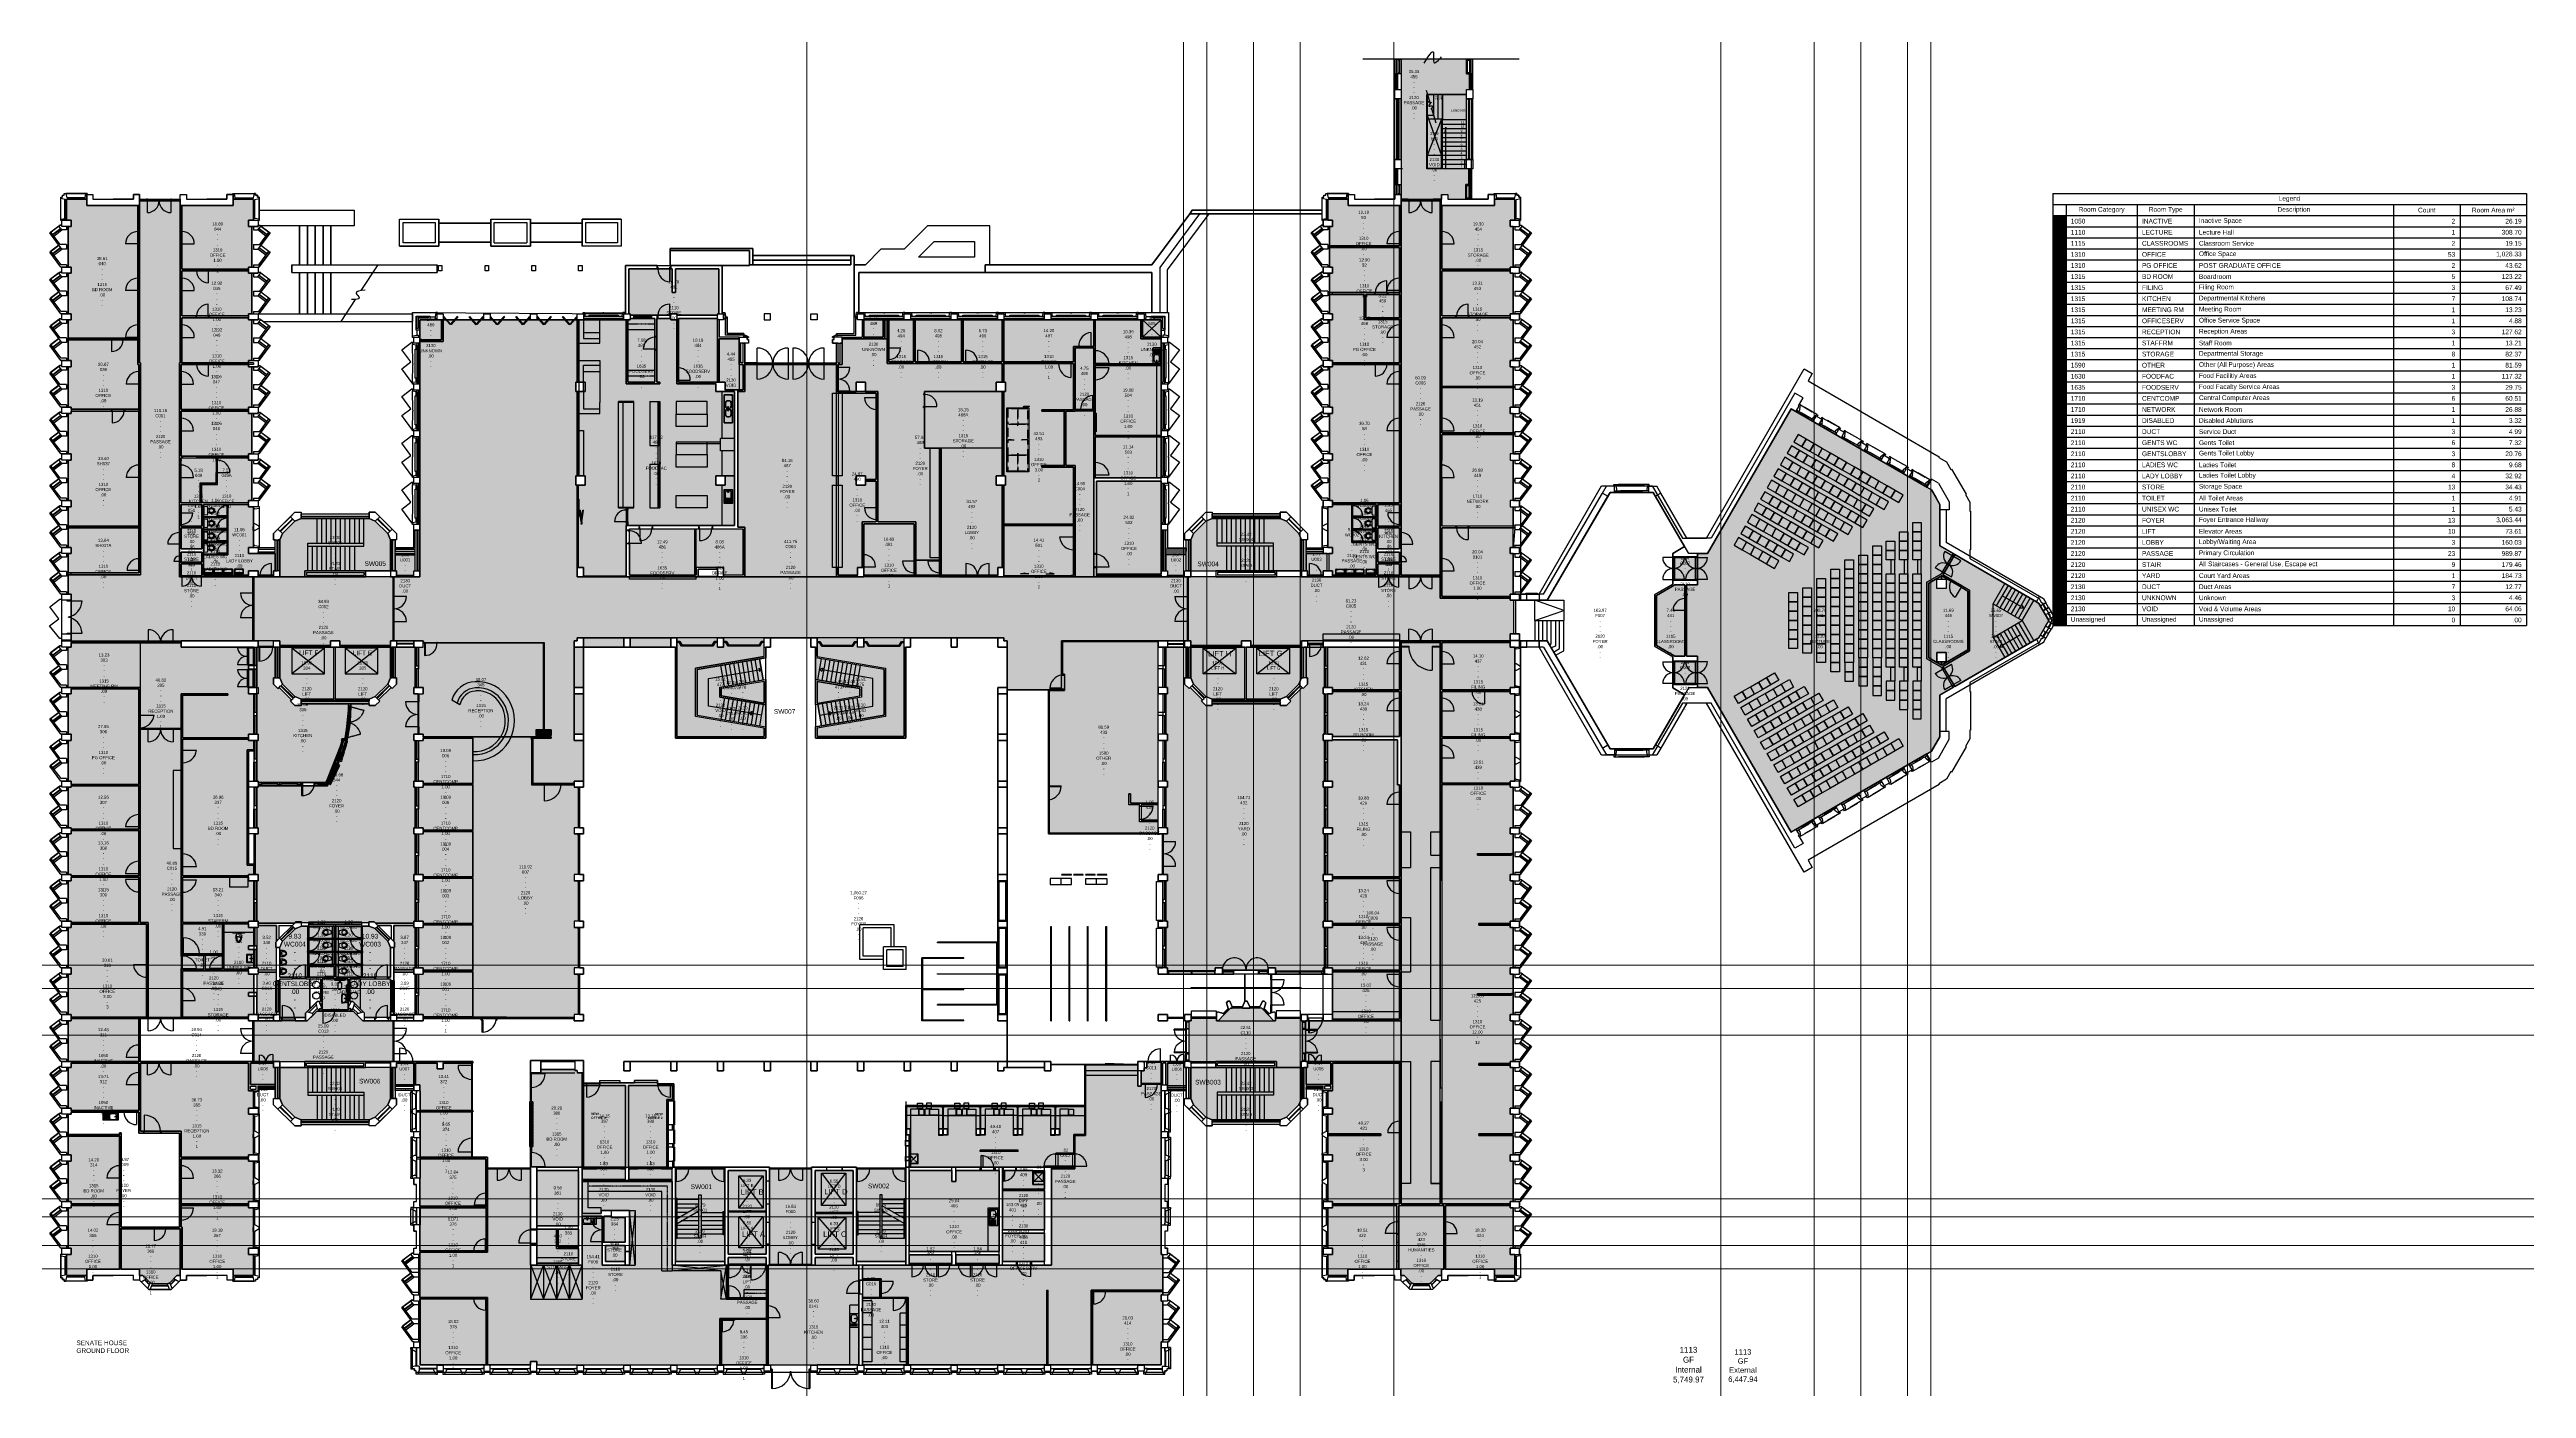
# Model space of a CAD drawing. Header units: millimetres. Extents: x -48619 to 110430, y -11025 to 74938.
import ezdxf

# ---------------------------------------------------------------- set-up
doc = ezdxf.new("R2010")
doc.units = ezdxf.units.MM
doc.header["$PDSIZE"] = 5
doc.linetypes.add('HIDDEN', pattern=[9.525, 6.35, -3.175])
doc.linetypes.add('HIDDEN2', pattern=[4.7625, 3.175, -1.5875])
for name, color, linetype in [('BL', 8, 'Continuous'), ('Boundaries_and_building_grids', 140, 'Continuous'), ('DR', 8, 'Continuous'), ('GROS$', 1, 'Continuous'), ('GROS$TXT', 1, 'Continuous'), ('HL-TMP', 7, 'Continuous'), ('RM', 4, 'Continuous'), ('RM$', 5, 'Continuous'), ('RM$TXT', 5, 'Continuous'), ('SHOPFITTING', 4, 'Continuous'), ('TEXT', 2, 'Continuous'), ('WA', 6, 'Continuous'), ('WA_EXT', 7, 'Continuous'), ('WN', 4, 'Continuous')]:
    doc.layers.add(name, color=color, linetype=linetype)
doc.styles.add('arial', font='arial.ttf')
doc.styles.add('S+D_1-50_3.5mm', font='arial.ttf', dxfattribs={"height": 175})

# ---------------------------------------------------------------- blocks, each defined once
blk = doc.blocks.new('*T1')
at = {"layer": 'HL-TMP', "color": 0, "lineweight": -2}
for p, q in [((0, 0), (30419.04, 0)), ((0, 0), (0, -27736.8)), ((30419.04, 0), (30419.04, -27736.8)), ((0, -711.2), (30419.04, -711.2)), ((0, -1422.4), (30419.04, -1422.4)), ((853.44, -711.2), (853.44, -27736.8)), ((5425.44, -711.2), (5425.44, -27736.8)), ((9083.04, -711.2), (9083.04, -27736.8)), ((21884.64, -711.2), (21884.64, -27736.8)), ((26151.84, -711.2), (26151.84, -27736.8)), ((0, -2133.6), (30419.04, -2133.6)), ((0, -2844.8), (30419.04, -2844.8)), ((0, -3556), (30419.04, -3556)), ((0, -4267.2), (30419.04, -4267.2)), ((0, -4978.4), (30419.04, -4978.4)), ((0, -5689.6), (30419.04, -5689.6)), ((0, -6400.8), (30419.04, -6400.8)), ((0, -7112), (30419.04, -7112)), ((0, -7823.2), (30419.04, -7823.2)), ((0, -8534.4), (30419.04, -8534.4)), ((0, -9245.6), (30419.04, -9245.6)), ((0, -9956.8), (30419.04, -9956.8)), ((0, -10668), (30419.04, -10668)), ((0, -11379.2), (30419.04, -11379.2)), ((0, -12090.4), (30419.04, -12090.4)), ((0, -12801.6), (30419.04, -12801.6)), ((0, -13512.8), (30419.04, -13512.8)), ((0, -14224), (30419.04, -14224)), ((0, -14935.2), (30419.04, -14935.2)), ((0, -15646.4), (30419.04, -15646.4)), ((0, -16357.6), (30419.04, -16357.6)), ((0, -17068.8), (30419.04, -17068.8)), ((0, -17780), (30419.04, -17780)), ((0, -18491.2), (30419.04, -18491.2)), ((0, -19202.4), (30419.04, -19202.4)), ((0, -19913.6), (30419.04, -19913.6)), ((0, -20624.8), (30419.04, -20624.8)), ((0, -21336), (30419.04, -21336)), ((0, -22047.2), (30419.04, -22047.2)), ((0, -22758.4), (30419.04, -22758.4)), ((0, -23469.6), (30419.04, -23469.6)), ((0, -24180.8), (30419.04, -24180.8)), ((0, -24892), (30419.04, -24892)), ((0, -25603.2), (30419.04, -25603.2)), ((0, -26314.4), (30419.04, -26314.4)), ((0, -27025.6), (30419.04, -27025.6)), ((0, -27736.8), (30419.04, -27736.8))]:
    blk.add_line(p, q, dxfattribs=at)
at = {"layer": 'HL-TMP', "color": 251, "true_color": 0x666666}
for points in [[(0, -1422.4), (853.44, -1422.4), (0, -2133.6), (853.44, -2133.6)], [(0, -22047.2), (853.44, -22047.2), (0, -22758.4), (853.44, -22758.4)], [(0, -22758.4), (853.44, -22758.4), (0, -23469.6), (853.44, -23469.6)], [(0, -23469.6), (853.44, -23469.6), (0, -24180.8), (853.44, -24180.8)]]:
    blk.add_solid(points, dxfattribs=at)
at = {"layer": 'HL-TMP', "color": 213, "true_color": 0xcc66ec}
blk.add_solid([(0, -2133.6), (853.44, -2133.6), (0, -2844.8), (853.44, -2844.8)], dxfattribs=at)
at = {"layer": 'HL-TMP', "color": 71, "true_color": 0xccff99}
blk.add_solid([(0, -2844.8), (853.44, -2844.8), (0, -3556), (853.44, -3556)], dxfattribs=at)
at = {"layer": 'HL-TMP', "color": 2, "true_color": 0xffff00}
blk.add_solid([(0, -3556), (853.44, -3556), (0, -4267.2), (853.44, -4267.2)], dxfattribs=at)
at = {"layer": 'HL-TMP', "color": 7}
for points in [[(0, -4267.2), (853.44, -4267.2), (0, -4978.4), (853.44, -4978.4)], [(0, -15646.4), (853.44, -15646.4), (0, -16357.6), (853.44, -16357.6)], [(0, -16357.6), (853.44, -16357.6), (0, -17068.8), (853.44, -17068.8)], [(0, -17068.8), (853.44, -17068.8), (0, -17780), (853.44, -17780)], [(0, -17780), (853.44, -17780), (0, -18491.2), (853.44, -18491.2)], [(0, -27025.6), (853.44, -27025.6), (0, -27736.8), (853.44, -27736.8)]]:
    blk.add_solid(points, dxfattribs=at)
at = {"layer": 'HL-TMP', "color": 40, "true_color": 0xffcc00}
blk.add_solid([(0, -4978.4), (853.44, -4978.4), (0, -5689.6), (853.44, -5689.6)], dxfattribs=at)
at = {"layer": 'HL-TMP', "color": 15, "true_color": 0x993340}
blk.add_solid([(0, -5689.6), (853.44, -5689.6), (0, -6400.8), (853.44, -6400.8)], dxfattribs=at)
at = {"layer": 'HL-TMP', "color": 230, "true_color": 0xff3366}
blk.add_solid([(0, -6400.8), (853.44, -6400.8), (0, -7112), (853.44, -7112)], dxfattribs=at)
at = {"layer": 'HL-TMP', "color": 53, "true_color": 0xcccc66}
blk.add_solid([(0, -7112), (853.44, -7112), (0, -7823.2), (853.44, -7823.2)], dxfattribs=at)
at = {"layer": 'HL-TMP', "color": 25, "true_color": 0x996633}
blk.add_solid([(0, -7823.2), (853.44, -7823.2), (0, -8534.4), (853.44, -8534.4)], dxfattribs=at)
at = {"layer": 'HL-TMP', "color": 30, "true_color": 0xff9900}
blk.add_solid([(0, -8534.4), (853.44, -8534.4), (0, -9245.6), (853.44, -9245.6)], dxfattribs=at)
at = {"layer": 'HL-TMP', "color": 112, "true_color": 0x00cc66}
blk.add_solid([(0, -9245.6), (853.44, -9245.6), (0, -9956.8), (853.44, -9956.8)], dxfattribs=at)
at = {"layer": 'HL-TMP', "color": 30, "true_color": 0xff6633}
blk.add_solid([(0, -9956.8), (853.44, -9956.8), (0, -10668), (853.44, -10668)], dxfattribs=at)
at = {"layer": 'HL-TMP', "color": 4, "true_color": 0x00fffc}
blk.add_solid([(0, -10668), (853.44, -10668), (0, -11379.2), (853.44, -11379.2)], dxfattribs=at)
at = {"layer": 'HL-TMP', "color": 52, "true_color": 0xcccc20}
blk.add_solid([(0, -11379.2), (853.44, -11379.2), (0, -12090.4), (853.44, -12090.4)], dxfattribs=at)
at = {"layer": 'HL-TMP', "color": 223, "true_color": 0xcc33b9}
blk.add_solid([(0, -12090.4), (853.44, -12090.4), (0, -12801.6), (853.44, -12801.6)], dxfattribs=at)
at = {"layer": 'HL-TMP', "color": 13, "true_color": 0xcc6663}
blk.add_solid([(0, -12801.6), (853.44, -12801.6), (0, -13512.8), (853.44, -13512.8)], dxfattribs=at)
at = {"layer": 'HL-TMP', "color": 233, "true_color": 0xcc66a3}
blk.add_solid([(0, -13512.8), (853.44, -13512.8), (0, -14224), (853.44, -14224)], dxfattribs=at)
at = {"layer": 'HL-TMP', "color": 243, "true_color": 0xcc6673}
blk.add_solid([(0, -14224), (853.44, -14224), (0, -14935.2), (853.44, -14935.2)], dxfattribs=at)
at = {"layer": 'HL-TMP', "color": 73, "true_color": 0x99cd66}
blk.add_solid([(0, -14935.2), (853.44, -14935.2), (0, -15646.4), (853.44, -15646.4)], dxfattribs=at)
at = {"layer": 'HL-TMP', "color": 253, "true_color": 0x99cea6}
blk.add_solid([(0, -18491.2), (853.44, -18491.2), (0, -19202.4), (853.44, -19202.4)], dxfattribs=at)
at = {"layer": 'HL-TMP', "color": 151, "true_color": 0x99cee6}
blk.add_solid([(0, -19202.4), (853.44, -19202.4), (0, -19913.6), (853.44, -19913.6)], dxfattribs=at)
at = {"layer": 'HL-TMP', "color": 140, "true_color": 0x00ccff}
blk.add_solid([(0, -19913.6), (853.44, -19913.6), (0, -20624.8), (853.44, -20624.8)], dxfattribs=at)
at = {"layer": 'HL-TMP', "color": 250, "true_color": 0x333333}
blk.add_solid([(0, -20624.8), (853.44, -20624.8), (0, -21336), (853.44, -21336)], dxfattribs=at)
at = {"layer": 'HL-TMP', "color": 254, "true_color": 0xcccccc}
blk.add_solid([(0, -21336), (853.44, -21336), (0, -22047.2), (853.44, -22047.2)], dxfattribs=at)
at = {"layer": 'HL-TMP', "color": 226, "true_color": 0x670359}
blk.add_solid([(0, -24180.8), (853.44, -24180.8), (0, -24892), (853.44, -24892)], dxfattribs=at)
at = {"layer": 'HL-TMP', "color": 93, "true_color": 0x66cd4f}
blk.add_solid([(0, -24892), (853.44, -24892), (0, -25603.2), (853.44, -25603.2)], dxfattribs=at)
at = {"layer": 'HL-TMP', "color": 93, "true_color": 0x66cf4f}
blk.add_solid([(0, -25603.2), (853.44, -25603.2), (0, -26314.4), (853.44, -26314.4)], dxfattribs=at)
at = {"layer": 'HL-TMP', "color": 133, "true_color": 0x66cfcf}
blk.add_solid([(0, -26314.4), (853.44, -26314.4), (0, -27025.6), (853.44, -27025.6)], dxfattribs=at)
at = {"layer": 'HL-TMP', "color": 0, "char_height": 304.8}
for s, insert, width, attachment_point in [('Room Category', (3139.44, -1066.8), 3962.4, 5), ('Room Type', (7254.24, -1066.8), 3048, 5), ('Inactive Space', (9387.84, -1778), 12192, 4), ('Description', (15483.84, -1066.8), 12192, 5), ('Legend', (15209.52, -355.6), 30416.04, 5), ('Count', (24018.24, -1066.8), 3657.6, 5), ('Room Area m²', (28285.44, -1066.8), 3657.6, 5), ('1050', (1158.24, -1778), 3962.4, 4), ('1110', (1158.24, -2489.2), 3962.4, 4), ('1115', (1158.24, -3200.4), 3962.4, 4), ('CLASSROOMS', (5730.24, -3200.4), 3048, 4), ('LECTURE', (5730.24, -2489.2), 3048, 4), ('INACTIVE', (5730.24, -1778), 3048, 4), ('Classroom Service', (9387.84, -3200.4), 12192, 4), ('Lecture Hall', (9387.84, -2489.2), 12192, 4), ('2', (25847.04, -1778), 3657.6, 6), ('2', (25847.04, -3200.4), 3657.6, 6), ('1', (25847.04, -2489.2), 3657.6, 6), ('308.70', (30114.24, -2489.2), 3657.6, 6), ('26.19', (30114.24, -1778), 3657.6, 6), ('19.15', (30114.24, -3200.4), 3657.6, 6), ('1310', (1158.24, -3911.6), 3962.4, 4), ('1310', (1158.24, -4622.8), 3962.4, 4), ('OFFICE', (5730.24, -3911.6), 3048, 4), ('PG OFFICE', (5730.24, -4622.8), 3048, 4), ('Office Space', (9387.84, -3911.6), 12192, 4), ('POST GRADUATE OFFICE', (9387.84, -4622.8), 12192, 4), ('53', (25847.04, -3911.6), 3657.6, 6), ('2', (25847.04, -4622.8), 3657.6, 6), ('1,028.33', (30114.24, -3911.6), 3657.6, 6), ('43.62', (30114.24, -4622.8), 3657.6, 6), ('1315', (1158.24, -5334), 3962.4, 4), ('1315', (1158.24, -6045.2), 3962.4, 4), ('BD ROOM', (5730.24, -5334), 3048, 4), ('FILING', (5730.24, -6045.2), 3048, 4), ('Boardroom', (9387.84, -5334), 12192, 4), ('Filing Room', (9387.84, -6045.2), 12192, 4), ('3', (25847.04, -6045.2), 3657.6, 6), ('5', (25847.04, -5334), 3657.6, 6), ('123.22', (30114.24, -5334), 3657.6, 6), ('67.49', (30114.24, -6045.2), 3657.6, 6), ('1315', (1158.24, -6756.4), 3962.4, 4), ('1315', (1158.24, -7467.6), 3962.4, 4), ('KITCHEN', (5730.24, -6756.4), 3048, 4), ('MEETING RM', (5730.24, -7467.6), 3048, 4), ('Departmental Kitchens', (9387.84, -6756.4), 12192, 4), ('Meeting Room', (9387.84, -7467.6), 12192, 4), ('7', (25847.04, -6756.4), 3657.6, 6), ('1', (25847.04, -7467.6), 3657.6, 6), ('108.74', (30114.24, -6756.4), 3657.6, 6), ('13.23', (30114.24, -7467.6), 3657.6, 6), ('1315', (1158.24, -8178.8), 3962.4, 4), ('1315', (1158.24, -8890), 3962.4, 4), ('1315', (1158.24, -9601.2), 3962.4, 4), ('STAFFRM', (5730.24, -9601.2), 3048, 4), ('OFFICESERV', (5730.24, -8178.8), 3048, 4), ('RECEPTION', (5730.24, -8890), 3048, 4), ('Staff Room', (9387.84, -9601.2), 12192, 4), ('Office Service Space', (9387.84, -8178.8), 12192, 4), ('Reception Areas', (9387.84, -8890), 12192, 4), ('3', (25847.04, -8890), 3657.6, 6), ('1', (25847.04, -8178.8), 3657.6, 6), ('1', (25847.04, -9601.2), 3657.6, 6), ('127.62', (30114.24, -8890), 3657.6, 6), ('13.21', (30114.24, -9601.2), 3657.6, 6), ('4.88', (30114.24, -8178.8), 3657.6, 6), ('1315', (1158.24, -10312.4), 3962.4, 4), ('1590', (1158.24, -11023.6), 3962.4, 4), ('STORAGE', (5730.24, -10312.4), 3048, 4), ('OTHER', (5730.24, -11023.6), 3048, 4), ('Other (All Purpose) Areas', (9387.84, -11023.6), 12192, 4), ('Departmental Storage', (9387.84, -10312.4), 12192, 4), ('8', (25847.04, -10312.4), 3657.6, 6), ('1', (25847.04, -11023.6), 3657.6, 6), ('82.37', (30114.24, -10312.4), 3657.6, 6), ('81.59', (30114.24, -11023.6), 3657.6, 6), ('1630', (1158.24, -11734.8), 3962.4, 4), ('1635', (1158.24, -12446), 3962.4, 4), ('FOODFAC', (5730.24, -11734.8), 3048, 4), ('FOODSERV', (5730.24, -12446), 3048, 4), ('Food Facilitiy Areas', (9387.84, -11734.8), 12192, 4), ('Food Facalty Service Areas', (9387.84, -12446), 12192, 4), ('3', (25847.04, -12446), 3657.6, 6), ('1', (25847.04, -11734.8), 3657.6, 6), ('117.32', (30114.24, -11734.8), 3657.6, 6), ('29.75', (30114.24, -12446), 3657.6, 6), ('1710', (1158.24, -13157.2), 3962.4, 4), ('1710', (1158.24, -13868.4), 3962.4, 4), ('CENTCOMP', (5730.24, -13157.2), 3048, 4), ('NETWORK', (5730.24, -13868.4), 3048, 4), ('Central Computer Areas', (9387.84, -13157.2), 12192, 4), ('Network Room', (9387.84, -13868.4), 12192, 4), ('6', (25847.04, -13157.2), 3657.6, 6), ('1', (25847.04, -13868.4), 3657.6, 6), ('26.88', (30114.24, -13868.4), 3657.6, 6), ('60.51', (30114.24, -13157.2), 3657.6, 6), ('2110', (1158.24, -15290.8), 3962.4, 4), ('2110', (1158.24, -16002), 3962.4, 4), ('1919', (1158.24, -14579.6), 3962.4, 4), ('GENTS WC', (5730.24, -16002), 3048, 4), ('DISABLED', (5730.24, -14579.6), 3048, 4), ('DUCT', (5730.24, -15290.8), 3048, 4), ('Service Duct', (9387.84, -15290.8), 12192, 4), ('Gents Toilet', (9387.84, -16002), 12192, 4), ('Disabled Ablutions', (9387.84, -14579.6), 12192, 4), ('3', (25847.04, -15290.8), 3657.6, 6), ('6', (25847.04, -16002), 3657.6, 6), ('1', (25847.04, -14579.6), 3657.6, 6), ('4.99', (30114.24, -15290.8), 3657.6, 6), ('3.32', (30114.24, -14579.6), 3657.6, 6), ('7.32', (30114.24, -16002), 3657.6, 6), ('2110', (1158.24, -16713.2), 3962.4, 4), ('2110', (1158.24, -17424.4), 3962.4, 4), ('GENTSLOBBY', (5730.24, -16713.2), 3048, 4), ('LADIES WC', (5730.24, -17424.4), 3048, 4), ('Gents Toilet Lobby', (9387.84, -16713.2), 12192, 4), ('Ladies Toilet', (9387.84, -17424.4), 12192, 4), ('3', (25847.04, -16713.2), 3657.6, 6), ('8', (25847.04, -17424.4), 3657.6, 6), ('20.76', (30114.24, -16713.2), 3657.6, 6), ('9.68', (30114.24, -17424.4), 3657.6, 6), ('2110', (1158.24, -18135.6), 3962.4, 4), ('2110', (1158.24, -18846.8), 3962.4, 4), ('STORE', (5730.24, -18846.8), 3048, 4), ('LADY LOBBY', (5730.24, -18135.6), 3048, 4), ('Storage Space', (9387.84, -18846.8), 12192, 4), ('Ladies Toilet Lobby', (9387.84, -18135.6), 12192, 4), ('13', (25847.04, -18846.8), 3657.6, 6), ('4', (25847.04, -18135.6), 3657.6, 6), ('32.92', (30114.24, -18135.6), 3657.6, 6), ('34.43', (30114.24, -18846.8), 3657.6, 6), ('2110', (1158.24, -19558), 3962.4, 4), ('2110', (1158.24, -20269.2), 3962.4, 4), ('TOILET', (5730.24, -19558), 3048, 4), ('UNISEX WC', (5730.24, -20269.2), 3048, 4), ('All Toilet Areas', (9387.84, -19558), 12192, 4), ('Unisex Toilet', (9387.84, -20269.2), 12192, 4), ('1', (25847.04, -19558), 3657.6, 6), ('1', (25847.04, -20269.2), 3657.6, 6), ('4.91', (30114.24, -19558), 3657.6, 6), ('5.43', (30114.24, -20269.2), 3657.6, 6), ('2120', (1158.24, -20980.4), 3962.4, 4), ('2120', (1158.24, -21691.6), 3962.4, 4), ('2120', (1158.24, -22402.8), 3962.4, 4), ('FOYER', (5730.24, -20980.4), 3048, 4), ('LIFT', (5730.24, -21691.6), 3048, 4), ('LOBBY', (5730.24, -22402.8), 3048, 4), ('Foyer Entrance Hallway', (9387.84, -20980.4), 12192, 4), ('Elevator Areas', (9387.84, -21691.6), 12192, 4), ('Lobby/Waiting Area', (9387.84, -22402.8), 12192, 4), ('13', (25847.04, -20980.4), 3657.6, 6), ('10', (25847.04, -21691.6), 3657.6, 6), ('3', (25847.04, -22402.8), 3657.6, 6), ('3,063.44', (30114.24, -20980.4), 3657.6, 6), ('160.03', (30114.24, -22402.8), 3657.6, 6), ('73.61', (30114.24, -21691.6), 3657.6, 6), ('2120', (1158.24, -23114), 3962.4, 4), ('2120', (1158.24, -23825.2), 3962.4, 4), ('STAIR', (5730.24, -23825.2), 3048, 4), ('PASSAGE', (5730.24, -23114), 3048, 4), ('All Staircases - General Use, Escape ect', (9387.84, -23825.2), 12192, 4), ('Primary Circulation', (9387.84, -23114), 12192, 4), ('23', (25847.04, -23114), 3657.6, 6), ('9', (25847.04, -23825.2), 3657.6, 6), ('989.87', (30114.24, -23114), 3657.6, 6), ('179.46', (30114.24, -23825.2), 3657.6, 6), ('2120', (1158.24, -24536.4), 3962.4, 4), ('2130', (1158.24, -25247.6), 3962.4, 4), ('YARD', (5730.24, -24536.4), 3048, 4), ('DUCT', (5730.24, -25247.6), 3048, 4), ('Court Yard Areas', (9387.84, -24536.4), 12192, 4), ('Duct Areas', (9387.84, -25247.6), 12192, 4), ('7', (25847.04, -25247.6), 3657.6, 6), ('1', (25847.04, -24536.4), 3657.6, 6), ('184.73', (30114.24, -24536.4), 3657.6, 6), ('12.77', (30114.24, -25247.6), 3657.6, 6), ('2130', (1158.24, -25958.8), 3962.4, 4), ('2130', (1158.24, -26670), 3962.4, 4), ('VOID', (5730.24, -26670), 3048, 4), ('UNKNOWN', (5730.24, -25958.8), 3048, 4), ('Void & Volume Areas', (9387.84, -26670), 12192, 4), ('Unknown', (9387.84, -25958.8), 12192, 4), ('10', (25847.04, -26670), 3657.6, 6), ('3', (25847.04, -25958.8), 3657.6, 6), ('64.06', (30114.24, -26670), 3657.6, 6), ('4.46', (30114.24, -25958.8), 3657.6, 6), ('Unassigned', (1158.24, -27381.2), 3962.4, 4), ('Unassigned', (5730.24, -27381.2), 3048, 4), ('Unassigned', (9387.84, -27381.2), 12192, 4), ('0', (25847.04, -27381.2), 3657.6, 6), ('.00', (30114.24, -27381.2), 3657.6, 6)]:
    blk.add_mtext(s, dxfattribs=dict(at, insert=insert, width=width, attachment_point=attachment_point))

msp = doc.modelspace()

# ---------------------------------------------------------------- hatches: boundary and pattern name
at = {"layer": 'HL-TMP', "true_color": 0x666666}
h = msp.add_hatch(color=251, dxfattribs=at)
h.paths.add_polyline_path([(-42893, 12731), (-47233, 12731), (-47233, 12576), (-47433, 12576), (-47433, 9976), (-42893, 9976)], flags=0)
h.paths.add_polyline_path([(-42893, 9261), (-42893, 9866), (-47233, 9866), (-47233, 9576), (-47433, 9576), (-47433, 6976), (-47233, 6976), (-47233, 6826), (-42893, 6826)], flags=0)
h.paths.add_polyline_path([(-5263, 3066), (-8423, 3066), (-8423, -2879), (-5263, -2879)], flags=0)
h.paths.add_polyline_path([(6357, 3066), (3197, 3066), (3197, -2864), (6357, -2864)], flags=0)
h.paths.add_polyline_path([(31767, 9576), (31742, 9576), (30167, 9576), (24667, 9576), (24667, 7593), (24833, 7193), (25634, 6391), (26034, 6226), (30400, 6226), (30800, 6391), (31602, 7193), (31767, 7593)], flags=0)
h.paths.add_polyline_path([(31767, 43459), (31602, 43859), (30800, 44660), (30400, 44826), (26034, 44826), (25634, 44660), (24833, 43859), (24667, 43459), (24667, 41476), (26267, 41476), (31767, 41476)], flags=0)
h.paths.add_polyline_path([(-26733, 43459), (-26898, 43859), (-27700, 44660), (-28100, 44826), (-32466, 44826), (-32866, 44660), (-33667, 43859), (-33833, 43459), (-33833, 41076), (-32233, 41076), (-32233, 41476), (-26733, 41476)], flags=0)
h.paths.add_polyline_path([(-26733, 9576), (-33833, 9576), (-33833, 7593), (-33667, 7193), (-32866, 6391), (-32466, 6226), (-28100, 6226), (-27700, 6391), (-26898, 7193), (-26733, 7593)], flags=0)
h.paths.add_polyline_path([(79126, 39379), (73715, 42517), (73013, 41306), (72962, 41219), (74177, 40515), (74677, 40225), (74677, 36326), (72962, 35332), (73715, 34034), (79126, 37172), (79769, 38276)], flags=0)
h.paths.add_polyline_path([(-3022, 35825), (-7033, 35141), (-7033, 32210), (-2633, 31460), (-2633, 32859), (-5583, 33362), (-5583, 33990), (-2791, 34466)], flags=0)
h.paths.add_polyline_path([(4967, 35141), (567, 35891), (567, 34493), (3517, 33990), (3517, 33362), (725, 32886), (957, 31527), (4967, 32210)], flags=0)
h.paths.add_polyline_path([(-21433, 30821), (-17709, 30821), (-17709, 30731), (-17680, 30731), (-17680, 27731), (-14939, 27731), (-14933, 27731), (-14933, 27576), (-14678, 27576), (-14678, 24976), (-14933, 24976), (-14933, 24576), (-14678, 24576), (-14678, 21976), (-14933, 21976), (-14933, 21576), (-14678, 21576), (-14678, 18976), (-14933, 18976), (-14933, 18576), (-14678, 18576), (-14678, 15976), (-14933, 15976), (-14933, 15576), (-14678, 15576), (-14678, 12976), (-14933, 12976), (-14933, 12798), (-19278, 12798), (-19278, 12821), (-21433, 12821)], flags=0)
h.paths.add_polyline_path([(12557, 46976), (12167, 46976), (12167, 47576), (12557, 47576), (12557, 49346), (8642, 49346), (8642, 41186), (12267, 41186), (12267, 41676), (12557, 41676)], flags=0)
h.paths.add_polyline_path([(317, 3066), (-2383, 3066), (-2383, 836), (-2383, -1764), (-2383, -3059), (317, -3059), (317, -364)], flags=0)
h.paths.add_polyline_path([(18432, 53684), (18432, 54751), (18432, 55791), (18317, 55791), (17232, 55791), (17232, 51834), (18432, 51834)], flags=0)
h.paths.add_polyline_path([(35007, 45721), (33767, 45721), (33767, 45576), (33467, 45576), (33467, 42976), (33767, 42976), (33767, 42576), (33522, 42576), (33522, 41476), (33767, 41476), (33767, 41186), (36557, 41186), (36557, 43296), (35007, 43296)], flags=0)
h.paths.add_polyline_path([(-35558, 41076), (-38833, 41076), (-40283, 41076), (-40283, 42026), (-40283, 43128), (-40283, 44399), (-40283, 47411), (-40283, 50411), (-40283, 53411), (-40283, 54831), (-40233, 54831), (-40233, 59411), (-40233, 63261), (-40233, 65221), (-42833, 65221), (-42833, 64926), (-42833, 62411), (-42833, 54831), (-42783, 54831), (-42783, 41446), (-42783, 41221), (-47433, 41221), (-47433, 39976), (-47233, 39976), (-47233, 36976), (-35558, 36976)], flags=0)
h.paths.add_polyline_path([(-26558, 41076), (-26733, 41076), (-32233, 41076), (-33833, 41076), (-34233, 41076), (-35508, 41076), (-35508, 36976), (-35233, 36976), (-35233, 36626), (-34233, 36626), (-34233, 36976), (-33833, 36976), (-33833, 36686), (-30583, 36686), (-30583, 36976), (-29983, 36976), (-29983, 36686), (-29371, 36686), (-26733, 36686), (-26733, 36976), (-26558, 36976)], flags=0)
h.paths.add_polyline_path([(24442, 41076), (24267, 41076), (23167, 41076), (18432, 41076), (18432, 41076), (17232, 41076), (10217, 41076), (1912, 41076), (-3978, 41076), (-6978, 41076), (-14733, 41076), (-14733, 46976), (-14833, 46976), (-14833, 47576), (-14733, 47576), (-14733, 52976), (-14833, 52976), (-14833, 53576), (-14733, 53576), (-14733, 57576), (-23333, 57576), (-23333, 56191), (-24433, 56191), (-24833, 56191), (-24833, 41076), (-25233, 41076), (-26333, 41076), (-26508, 41076), (-26508, 36976), (-24633, 36976), (-24633, 36877), (-16862, 36877), (-16862, 30821), (-16408, 30821), (-16408, 30731), (-17590, 30731), (-17590, 27911), (-17590, 27821), (-14933, 27821), (-14933, 27976), (-14333, 27976), (-14333, 30576), (-14933, 30576), (-14933, 30976), (-14333, 30976), (-14333, 33576), (-14933, 33576), (-14933, 33976), (-14333, 33976), (-14333, 36576), (-14933, 36576), (-14933, 36976), (-14733, 36976), (-14733, 37176), (-14333, 37176), (-14333, 36576), (-11733, 36576), (-11733, 37176), (-11333, 37176), (-11333, 36576), (-8733, 36576), (-8733, 37176), (-8333, 37176), (-8333, 36926), (-8155, 36926), (-8005, 36691), (-6062, 36691), (-5912, 36926), (-5733, 36926), (-5733, 37176), (-5333, 37176), (-5333, 36926), (-5155, 36926), (-5005, 36691), (-3062, 36691), (-2912, 36926), (-2733, 36926), (-2733, 37176), (-2333, 37176), (267, 37176), (667, 37176), (667, 36926), (846, 36926), (996, 36691), (2940, 36691), (3090, 36926), (3267, 36926), (3267, 37176), (3667, 37176), (3667, 36926), (3846, 36926), (3996, 36691), (5940, 36691), (6090, 36926), (6267, 36926), (6267, 37176), (12267, 37176), (12667, 37176), (12667, 36976), (12867, 36976), (12867, 33831), (15527, 33831), (16372, 33831), (16372, 36976), (24442, 36976)], flags=0)
h.paths.add_polyline_path([(18432, 51552), (18432, 51744), (17232, 51744), (17232, 51726), (16632, 51726), (16632, 48226), (17232, 48226), (17232, 43678), (17232, 43678), (17232, 41076), (18432, 41076), (18432, 41675), (18432, 47451)], flags=0)
h.paths.add_polyline_path([(45412, 39576), (45167, 39576), (45167, 39721), (40667, 39721), (40667, 41076), (38167, 41076), (38057, 41076), (33767, 41076), (33167, 41076), (31767, 41076), (30167, 41076), (26267, 41076), (24492, 41076), (24492, 36976), (24667, 36976), (24667, 36686), (27917, 36686), (27917, 36976), (28517, 36976), (28517, 36686), (30729, 36686), (31767, 36686), (31767, 36976), (32167, 36976), (32167, 36831), (33167, 36831), (33167, 36976), (38167, 36976), (43467, 36976), (45167, 36976), (45167, 37426), (45412, 37426)], flags=0)
h.paths.add_polyline_path([(40667, 62411), (40667, 65221), (40220, 65221), (38167, 65221), (38167, 63611), (38167, 60611), (38167, 57611), (38167, 54611), (38167, 45249), (38167, 43978), (38167, 42476), (38167, 41186), (40667, 41186), (40667, 41411), (40667, 44411), (40667, 47411), (40667, 50411), (40667, 56411), (40667, 59411)], flags=0)
h.paths.add_polyline_path([(57082, 42322), (57082, 42372), (55720, 42372), (55720, 42322), (55720, 40872), (57082, 40872)], flags=0)
h.paths.add_polyline_path([(57082, 35680), (55720, 35680), (55720, 35630), (55720, 34180), (57082, 34180)], flags=0)
h.paths.add_polyline_path([(40667, 11411), (40667, 29411), (40667, 32441), (40667, 36866), (38167, 36866), (38167, 36341), (38167, 33641), (38167, 27611), (38167, 21611), (38167, 18611), (38167, 15611), (38167, 12576), (32167, 12576), (32032, 12576), (32032, 12504), (32032, 10056), (32032, 9976), (32167, 9976), (38167, 9976), (38167, 6183), (38167, 831), (38992, 831), (40667, 831)], flags=0)
h.paths.add_polyline_path([(22767, 9926), (21847, 9926), (21847, 9556), (21667, 9556), (21667, 9376), (21487, 9376), (21487, 8556), (22767, 8556)], flags=0)
h.paths.add_polyline_path([(17097, 4026), (16117, 4026), (16117, 3191), (17097, 3191)], flags=0)
h.paths.add_polyline_path([(-26558, 12576), (-26733, 12576), (-26733, 12576), (-26733, 12576), (-28498, 12576), (-29115, 13193), (-30250, 13193), (-30250, 13193), (-31450, 13193), (-32068, 12576), (-32841, 12576), (-33703, 12576), (-35508, 12576), (-35508, 9976), (-35183, 9976), (-35183, 9976), (-33833, 9976), (-26558, 9976)], flags=0)
h.paths.add_polyline_path([(-34053, 15693), (-35233, 15693), (-35233, 15576), (-35308, 15576), (-35308, 14161), (-35308, 12976), (-34053, 12976)], flags=0)
h.paths.add_polyline_path([(-40173, 29102), (-40173, 31301), (-42803, 31301), (-42803, 28742), (-42803, 25876), (-42803, 23391), (-42803, 21705), (-42803, 18884), (-42293, 18884), (-42293, 16226), (-42293, 12789), (-40173, 12789), (-40173, 12821), (-40173, 15886), (-38719, 15886), (-38719, 16786), (-38940, 16786), (-40173, 16786), (-40173, 20783)], flags=0)
h.paths.add_polyline_path([(4689, -4077), (3577, -4077), (3577, -5179), (4688, -5179)], flags=0)
h.paths.add_polyline_path([(31847, 12576), (31742, 12576), (31742, 12751), (30112, 12751), (30112, 12576), (30002, 12576), (29621, 12979), (29308, 13310), (29227, 13396), (27327, 13396), (27207, 13396), (26813, 12979), (26432, 12576), (26322, 12576), (26322, 12751), (24692, 12751), (24692, 12576), (24532, 12576), (24532, 9976), (24692, 9976), (30167, 9976), (30167, 9576), (31742, 9576), (31742, 9976), (31847, 9976)], flags=0)
h.paths.add_polyline_path([(42567, 73376), (42367, 73376), (42367, 74326), (38167, 74326), (38167, 65331), (40220, 65331), (40767, 65331), (40767, 65626), (41167, 65626), (41167, 65326), (42317, 65326), (42317, 66276), (42517, 66276), (42517, 67276), (42367, 67276), (42367, 67876), (42517, 67876), (42517, 71776), (42367, 71776), (42367, 72032), (39846, 72032), (39846, 70499), (40783, 70499), (40783, 70469), (40783, 67276), (39821, 67276), (39821, 71610), (39822, 72057), (42367, 72057), (42367, 72376), (42567, 72376)], flags=0)
h.paths.add_polyline_path([(22567, 26441), (21482, 26441), (21482, 25507), (21482, 25471), (22567, 25471)], flags=0)
h.paths.add_polyline_path([(-37523, 16786), (-38629, 16786), (-38629, 15886), (-37523, 15886)], flags=0)
h.paths.add_polyline_path([(-2588, -3099), (-5043, -3099), (-5043, -4764), (-5043, -5214), (-4193, -5214), (-2588, -5214)], flags=0)
h.paths.add_polyline_path([(-25133, 18576), (-25233, 18576), (-25233, 18693), (-26513, 18693), (-26513, 17674), (-26471, 17632), (-26471, 17280), (-26513, 17280), (-26513, 15858), (-25873, 15858), (-25233, 15858), (-25233, 15976), (-25133, 15976)], flags=0)
at = {"layer": 'HL-TMP', "true_color": 0x66cfcf}
h = msp.add_hatch(color=133, dxfattribs=at)
h.paths.add_polyline_path([(-4333, 56366), (-5623, 56366), (-5623, 53576), (-5233, 53576), (-5233, 53086), (-4088, 53086), (-4088, 54721), (-4333, 54721)], flags=0)
h.paths.add_polyline_path([(3417, 33906), (667, 34374), (667, 33676), (667, 32977), (3417, 33446)], flags=0)
h.paths.add_polyline_path([(6267, 36876), (6117, 36876), (5967, 36641), (3969, 36641), (3819, 36876), (3667, 36876), (3667, 36576), (3267, 36576), (3267, 36876), (3117, 36876), (2967, 36641), (969, 36641), (819, 36876), (667, 36876), (667, 36576), (667, 35976), (5067, 35226), (5067, 32126), (667, 31376), (667, 30826), (6267, 30826)], flags=0)
h.paths.add_polyline_path([(-2733, 36576), (-2733, 36876), (-2885, 36876), (-3035, 36641), (-5033, 36641), (-5183, 36876), (-5333, 36876), (-5333, 36576), (-5733, 36576), (-5733, 36876), (-5885, 36876), (-6035, 36641), (-8033, 36641), (-8183, 36876), (-8333, 36876), (-8333, 36576), (-8333, 30826), (-2733, 30826), (-2733, 31376), (-7133, 32126), (-7133, 35226), (-2733, 35976)], flags=0)
h.paths.add_polyline_path([(-2733, 34374), (-5483, 33906), (-5483, 33446), (-2733, 32977)], flags=0)
h.paths.add_polyline_path([(-14643, 2971), (-17333, 2971), (-17333, -584), (-16073, -584), (-14643, -584)], flags=0)
h.paths.add_polyline_path([(15267, 1681), (12577, 1681), (12577, -844), (15267, -844)], flags=0)
h.paths.add_polyline_path([(-11643, 2761), (-11643, 3081), (-13395, 3081), (-14423, 3081), (-14423, 2421), (-11643, 2421)], flags=0)
h.paths.add_polyline_path([(-8643, 3081), (-11423, 3081), (-11423, 2761), (-11423, 2421), (-8643, 2421)], flags=0)
h.paths.add_polyline_path([(40758, 70469), (39846, 70469), (39846, 67301), (40758, 67301)], flags=0)
at = {"layer": 'HL-TMP', "true_color": 0xffff00}
h = msp.add_hatch(color=2, dxfattribs=at)
h.paths.add_polyline_path([(45467, 30576), (45167, 30576), (45167, 30731), (40777, 30731), (40777, 29411), (40777, 27831), (45167, 27831), (45167, 27976), (45467, 27976)], flags=0)
h.paths.add_polyline_path([(45367, 53221), (40777, 53221), (40777, 50411), (40777, 50331), (45367, 50331), (45367, 51576), (45167, 51576), (45167, 51976), (45367, 51976)], flags=0)
h.paths.add_polyline_path([(45367, 57576), (45167, 57576), (45167, 57721), (40777, 57721), (40777, 56411), (40777, 53331), (45367, 53331), (45367, 54576), (45167, 54576), (45167, 54976), (45367, 54976)], flags=0)
h.paths.add_polyline_path([(22867, -5414), (22767, -5414), (22767, -5024), (22867, -5024), (22867, -4798), (19407, -4798), (18357, -4798), (18357, -5568), (18357, -9504), (22757, -9504), (22757, -8424), (22767, -8424), (22767, -8024), (22867, -8024)], flags=0)
h.paths.add_polyline_path([(38057, 9866), (33767, 9866), (33767, 8076), (33467, 8076), (33467, 6976), (33767, 6976), (33767, 6576), (33468, 6576), (33468, 5331), (36870, 5331), (36870, 5221), (33467, 5221), (33467, 3976), (33767, 3976), (33767, 3576), (33467, 3576), (33467, 976), (33767, 976), (33767, 831), (38057, 831), (38057, 6183)], flags=0)
h.paths.add_polyline_path([(37902, -279), (37902, 721), (33767, 721), (33767, 576), (33467, 576), (33467, -2024), (33767, -2024), (33767, -2424), (33467, -2424), (33467, -3735), (33507, -3774), (34757, -3774), (34757, -3374), (37902, -3374)], flags=0)
h.paths.add_polyline_path([(40912, 721), (38992, 721), (38012, 721), (38012, -279), (38012, -3374), (38157, -3374), (38157, -3774), (38371, -3774), (38838, -4241), (38984, -4301), (39940, -4301), (40087, -4241), (40553, -3774), (40767, -3774), (40767, -3374), (40912, -3374), (40912, -1129)], flags=0)
h.paths.add_polyline_path([(45367, 576), (45167, 576), (45167, 721), (41022, 721), (41022, -1129), (41022, -3374), (44167, -3374), (44167, -3774), (45427, -3774), (45467, -3735), (45467, -2424), (45167, -2424), (45167, -2024), (45367, -2024)], flags=0)
h.paths.add_polyline_path([(45367, 21576), (45167, 21576), (45167, 21976), (45367, 21976), (45367, 23331), (45267, 23331), (45267, 23221), (43067, 23221), (43067, 23331), (45367, 23331), (45367, 24576), (45167, 24576), (45167, 24976), (45367, 24976), (45367, 27576), (45167, 27576), (45167, 27741), (40777, 27741), (40777, 11411), (40777, 831), (45167, 831), (45167, 976), (45367, 976), (45367, 3576), (45167, 3576), (45167, 3976), (45367, 3976), (45367, 5221), (43167, 5221), (43167, 5331), (45367, 5331), (45367, 6576), (45167, 6576), (45167, 6976), (45367, 6976), (45367, 9576), (45167, 9576), (45167, 9721), (43167, 9721), (43167, 9831), (45167, 9831), (45167, 9976), (45367, 9976), (45367, 12576), (45167, 12576), (45167, 12976), (45367, 12976), (45367, 14331), (45267, 14331), (45267, 14221), (43067, 14221), (43067, 14331), (45367, 14331), (45367, 15576), (45167, 15576), (45167, 15976), (45367, 15976), (45367, 18576), (45167, 18576), (45167, 18721), (43167, 18721), (43167, 18831), (45167, 18831), (45167, 18976), (45367, 18976)], flags=0)
h.paths.add_polyline_path([(38057, 15611), (38057, 15721), (33767, 15721), (33767, 12686), (38057, 12686)], flags=0)
h.paths.add_polyline_path([(38057, 18611), (38057, 18721), (33767, 18721), (33767, 18576), (33442, 18576), (33442, 15976), (33767, 15976), (33767, 15831), (38057, 15831)], flags=0)
h.paths.add_polyline_path([(38057, 21611), (38057, 21721), (33767, 21721), (33767, 21576), (33442, 21576), (33442, 18976), (33767, 18976), (33767, 18831), (38057, 18831)], flags=0)
h.paths.add_polyline_path([(6402, -5229), (5502, -5229), (3577, -5229), (3577, -9515), (6402, -9515)], flags=0)
h.paths.add_polyline_path([(-7088, 44166), (-4088, 44166), (-4088, 41186), (-5333, 41186), (-5333, 41676), (-7088, 41676)], flags=0)
h.paths.add_polyline_path([(4467, 52636), (4467, 52866), (2022, 52866), (2022, 47576), (2022, 41676), (2022, 41186), (3267, 41186), (3267, 41676), (3557, 41676), (3557, 44606), (4467, 44606), (4467, 47221), (3767, 47221), (3767, 46976), (3167, 46976), (3167, 47576), (3767, 47576), (3767, 47331), (4467, 47331)], flags=0)
h.paths.add_polyline_path([(6897, 44496), (3667, 44496), (3667, 41186), (6897, 41186), (6897, 42146)], flags=0)
h.paths.add_polyline_path([(38057, 62221), (33567, 62221), (33567, 60976), (33767, 60976), (33767, 60576), (33567, 60576), (33567, 59331), (33767, 59331), (36457, 59331), (38057, 59331), (38057, 60611)], flags=0)
h.paths.add_polyline_path([(38057, 63611), (38057, 64926), (34767, 64926), (34767, 65326), (33507, 65326), (33467, 65286), (33467, 63976), (33767, 63976), (33767, 63576), (33567, 63576), (33567, 62331), (38057, 62331)], flags=0)
h.paths.add_polyline_path([(-42893, 27661), (-47233, 27661), (-47233, 27576), (-47433, 27576), (-47433, 24976), (-47233, 24976), (-47233, 24886), (-42893, 24886), (-42893, 25876)], flags=0)
h.paths.add_polyline_path([(-42893, 23391), (-42893, 24796), (-47233, 24796), (-47233, 24576), (-47433, 24576), (-47433, 21976), (-47233, 21976), (-47233, 21884), (-42893, 21884)], flags=0)
h.paths.add_polyline_path([(-42893, 21705), (-42893, 21794), (-47233, 21794), (-47233, 21576), (-47433, 21576), (-47433, 18976), (-47233, 18976), (-47233, 18884), (-42893, 18884)], flags=0)
h.paths.add_polyline_path([(-42383, 16226), (-42383, 18794), (-47233, 18794), (-47233, 18576), (-47433, 18576), (-47433, 15976), (-47233, 15976), (-47233, 15576), (-47433, 15576), (-47433, 12976), (-47233, 12976), (-47233, 12821), (-42383, 12821)], flags=0)
h.paths.add_polyline_path([(-44133, 626), (-44133, 721), (-47233, 721), (-47233, 576), (-47433, 576), (-47433, -2024), (-47233, -2024), (-47233, -2424), (-47533, -2424), (-47533, -3735), (-47493, -3774), (-46233, -3774), (-46233, -3374), (-44133, -3374)], flags=0)
h.paths.add_polyline_path([(45367, 42576), (45167, 42576), (45167, 42976), (45367, 42976), (45367, 44221), (40777, 44221), (40777, 41411), (40777, 39831), (45167, 39831), (45167, 39976), (45367, 39976)], flags=0)
h.paths.add_polyline_path([(-42893, 54721), (-42943, 54721), (-42943, 56301), (-47433, 56301), (-47433, 54976), (-47233, 54976), (-47233, 54576), (-47433, 54576), (-47433, 51976), (-47233, 51976), (-47233, 51840), (-42893, 51840), (-42893, 53411)], flags=0)
h.paths.add_polyline_path([(-35833, 63976), (-35533, 63976), (-35533, 65286), (-35573, 65326), (-36833, 65326), (-36833, 64926), (-40123, 64926), (-40123, 63261), (-40123, 60831), (-35833, 60831), (-35833, 60976), (-35633, 60976), (-35633, 63576), (-35833, 63576)], flags=0)
h.paths.add_polyline_path([(-35633, 60576), (-35833, 60576), (-35833, 60721), (-40123, 60721), (-40123, 59411), (-40123, 57831), (-39223, 57831), (-35833, 57831), (-35833, 57976), (-35633, 57976)], flags=0)
h.paths.add_polyline_path([(-35633, 57576), (-35833, 57576), (-35833, 57721), (-39223, 57721), (-40123, 57721), (-40123, 54831), (-35833, 54831), (-35833, 54976), (-35633, 54976)], flags=0)
h.paths.add_polyline_path([(-35633, 54576), (-35833, 54576), (-35833, 54721), (-40173, 54721), (-40173, 53411), (-40173, 51831), (-35833, 51831), (-35833, 51976), (-35633, 51976)], flags=0)
h.paths.add_polyline_path([(-35633, 51576), (-35833, 51576), (-35833, 51721), (-40173, 51721), (-40173, 50411), (-40173, 48831), (-35833, 48831), (-35833, 48976), (-35633, 48976)], flags=0)
h.paths.add_polyline_path([(-37836, 48721), (-35833, 48721), (-35833, 48576), (-35674, 48576), (-35633, 48576), (-35633, 45976), (-35833, 45976), (-35833, 45831), (-38868, 45831), (-38868, 47013), (-37836, 47013)], flags=0)
h.paths.add_polyline_path([(-35533, 3576), (-35833, 3576), (-35833, 3721), (-40173, 3721), (-40173, 2426), (-40173, 831), (-35833, 831), (-35833, 976), (-35533, 976)], flags=0)
h.paths.add_polyline_path([(-35533, 576), (-35833, 576), (-35833, 721), (-40173, 721), (-40173, -574), (-40173, -669), (-40113, -669), (-40113, -3374), (-36823, -3374), (-36823, -3774), (-35573, -3774), (-35533, -3735), (-35533, -2424), (-35833, -2424), (-35833, -2024), (-35533, -2024)], flags=0)
h.paths.add_polyline_path([(-40223, -779), (-41953, -779), (-44023, -779), (-44023, -3374), (-42833, -3374), (-42833, -3774), (-42619, -3774), (-42152, -4241), (-42006, -4301), (-41050, -4301), (-40903, -4241), (-40437, -3774), (-40223, -3774)], flags=0)
h.paths.add_polyline_path([(-21495, 9866), (-23333, 9866), (-23333, 9496), (-23733, 9496), (-23733, 9866), (-25123, 9866), (-25123, 8476), (-24833, 8476), (-24833, 8076), (-24823, 8076), (-24823, 6821), (-21495, 6821)], flags=0)
h.paths.add_polyline_path([(-21495, 6731), (-24823, 6731), (-24823, 3831), (-21495, 3831)], flags=0)
h.paths.add_polyline_path([(-20598, 3721), (-24823, 3721), (-24823, 2476), (-24833, 2476), (-24833, 686), (-20598, 686), (-20598, 1563)], flags=0)
h.paths.add_polyline_path([(-20578, 576), (-24823, 576), (-24823, -524), (-24833, -524), (-24833, -2179), (-21433, -2179), (-20578, -2179)], flags=0)
h.paths.add_polyline_path([(-20578, -5269), (-21433, -5269), (-24823, -5269), (-24823, -9514), (-20733, -9514), (-20578, -9514)], flags=0)
h.paths.add_polyline_path([(-11633, 8431), (-13283, 8431), (-14333, 8431), (-14333, 3191), (-13395, 3191), (-11633, 3191)], flags=0)
h.paths.add_polyline_path([(-8983, 7533), (-8613, 7533), (-8613, 8431), (-8747, 8431), (-8747, 8435), (-9583, 8435), (-11433, 8435), (-11433, 3191), (-8983, 3191)], flags=0)
h.paths.add_polyline_path([(-2588, -6574), (-4628, -6574), (-4628, -6634), (-5478, -6634), (-5478, -9514), (-2588, -9514)], flags=0)
h.paths.add_polyline_path([(12357, 2971), (11132, 2971), (9582, 2971), (9582, 2261), (9322, 2261), (9322, 2971), (6577, 2971), (6577, -2224), (12357, -2224)], flags=0)
h.paths.add_polyline_path([(10877, 5652), (11146, 5652), (11146, 7024), (11105, 7024), (11105, 7072), (8810, 7072), (8810, 7024), (8768, 7024), (8768, 5652), (9037, 5652), (9037, 5252), (8477, 5252), (8477, 5652), (8746, 5652), (8746, 7024), (8705, 7024), (8705, 7072), (6407, 7072), (6407, 5652), (6637, 5652), (6637, 5252), (6577, 5252), (6577, 3191), (11132, 3191), (12577, 3191), (16007, 3191), (16007, 4076), (17157, 4076), (17157, 5076), (17157, 5271), (17857, 5271), (17857, 7072), (16010, 7072), (16010, 7024), (15968, 7024), (15968, 5652), (16237, 5652), (16237, 5252), (15677, 5252), (15677, 5652), (15946, 5652), (15946, 7024), (15905, 7024), (15905, 7072), (13610, 7072), (13610, 7024), (13568, 7024), (13568, 5652), (13837, 5652), (13837, 5252), (13277, 5252), (13277, 5652), (13546, 5652), (13546, 7024), (13505, 7024), (13505, 7072), (11210, 7072), (11210, 7024), (11168, 7024), (11168, 5652), (11437, 5652), (11437, 5252), (10877, 5252)], flags=0)
h.paths.add_polyline_path([(-42893, 47411), (-42893, 51730), (-47233, 51730), (-47233, 51576), (-47433, 51576), (-47433, 48976), (-47233, 48976), (-47233, 48576), (-47433, 48576), (-47433, 45976), (-47233, 45976), (-47233, 45576), (-47433, 45576), (-47433, 44331), (-42893, 44331)], flags=0)
h.paths.add_polyline_path([(-42893, 44221), (-47433, 44221), (-47433, 42976), (-47233, 42976), (-47233, 42576), (-47433, 42576), (-47433, 41331), (-42893, 41331), (-42893, 41446)], flags=0)
h.paths.add_polyline_path([(17142, 54776), (16120, 54776), (12667, 54776), (12667, 53576), (12767, 53576), (12767, 52976), (12667, 52976), (12667, 47576), (12767, 47576), (12767, 46976), (12667, 46976), (12667, 44475), (17142, 44475), (17142, 48136), (15107, 48136), (15107, 48226), (16542, 48226), (16542, 51726), (15107, 51726), (15107, 51816), (17142, 51816)], flags=0)
h.paths.add_polyline_path([(17142, 43678), (17142, 44385), (12667, 44385), (12667, 41166), (17142, 41166)], flags=0)
h.paths.add_polyline_path([(22767, 47236), (18617, 47236), (18617, 41675), (18617, 41256), (22767, 41256)], flags=0)
h.paths.add_polyline_path([(22767, 50076), (18522, 50076), (18522, 47451), (22767, 47451)], flags=0)
h.paths.add_polyline_path([(22767, 54661), (18522, 54661), (18522, 53684), (18522, 50166), (22767, 50166)], flags=0)
h.paths.add_polyline_path([(18432, 57576), (12667, 57576), (12667, 54891), (16120, 54891), (17142, 54891), (17142, 55881), (18317, 55881), (18432, 55881)], flags=0)
h.paths.add_polyline_path([(38057, 54611), (38057, 54721), (33767, 54721), (33767, 54576), (33567, 54576), (33567, 51976), (33767, 51976), (33767, 51576), (33567, 51576), (33567, 48976), (33767, 48976), (33767, 48576), (33567, 48576), (33567, 45976), (33767, 45976), (33767, 45831), (38057, 45831)], flags=0)
at = {"layer": 'HL-TMP', "true_color": 0xffcc00}
h = msp.add_hatch(color=40, dxfattribs=at)
h.paths.add_polyline_path([(38057, 33641), (38057, 33721), (33767, 33721), (33767, 33576), (33442, 33576), (33442, 30976), (33767, 30976), (33767, 30831), (38057, 30831)], flags=0)
h.paths.add_polyline_path([(-44133, 3326), (-44133, 5166), (-47433, 5166), (-47433, 3976), (-47233, 3976), (-47233, 3576), (-47433, 3576), (-47433, 976), (-47233, 976), (-47233, 831), (-44133, 831)], flags=0)
h.paths.add_polyline_path([(-35928, 29976), (-35508, 29976), (-35508, 30576), (-35833, 30576), (-35833, 30661), (-40083, 30661), (-40083, 21891), (-35833, 21891), (-35833, 21976), (-35508, 21976), (-35508, 22576), (-35928, 22576)], flags=0)
h.paths.add_polyline_path([(-42943, 64926), (-46233, 64926), (-46233, 65326), (-46351, 65326), (-47493, 65326), (-47533, 65286), (-47533, 63976), (-47233, 63976), (-47233, 63576), (-47433, 63576), (-47433, 60976), (-47233, 60976), (-47233, 60576), (-47433, 60576), (-47433, 57976), (-47233, 57976), (-47233, 57576), (-47433, 57576), (-47433, 56411), (-42943, 56411)], flags=0)
h.paths.add_polyline_path([(-17682, 9231), (-17068, 9231), (-17068, 9461), (-14883, 9461), (-14883, 9381), (-14733, 9381), (-14733, 9231), (-14423, 9231), (-14423, 3191), (-17682, 3191), (-17682, 4511), (-17682, 7381)], flags=0)
at = {"layer": 'HL-TMP', "true_color": 0xff6633}
h = msp.add_hatch(color=30, dxfattribs=at)
h.paths.add_polyline_path([(-35508, 15576), (-35833, 15576), (-35833, 15796), (-40083, 15796), (-40083, 12821), (-35833, 12821), (-35833, 12976), (-35508, 12976), (-35508, 14161), (-35833, 14161), (-35833, 14391), (-35508, 14391)], flags=0)
h.paths.add_polyline_path([(-14643, -2044), (-15103, -2044), (-16073, -2044), (-16073, -804), (-17333, -804), (-17333, -1754), (-17333, -2989), (-14643, -2989)], flags=0)
h.paths.add_polyline_path([(45367, 60576), (45167, 60576), (45167, 60721), (40777, 60721), (40777, 59411), (40777, 57831), (45167, 57831), (45167, 57976), (45367, 57976)], flags=0)
h.paths.add_polyline_path([(45367, 63576), (45167, 63576), (45167, 63976), (45467, 63976), (45467, 65286), (45427, 65326), (44167, 65326), (44167, 64926), (40777, 64926), (40777, 62411), (40777, 60831), (45167, 60831), (45167, 60976), (45367, 60976)], flags=0)
h.paths.add_polyline_path([(38057, 59221), (36457, 59221), (35912, 59221), (35912, 57721), (38057, 57721)], flags=0)
h.paths.add_polyline_path([(7557, 52976), (12557, 52976), (12557, 49346), (7557, 49346)], flags=0)
h.paths.add_polyline_path([(12557, 57576), (10057, 57576), (10057, 54886), (11017, 54886), (12557, 54886)], flags=0)
h.paths.add_polyline_path([(6857, 57576), (5277, 57576), (5277, 54996), (5277, 54886), (6857, 54886)], flags=0)
at = {"layer": 'HL-TMP', "true_color": 0x99cea6}
h = msp.add_hatch(color=253, dxfattribs=at)
h.paths.add_polyline_path([(-14643, -804), (-15963, -804), (-15963, -1934), (-15103, -1934), (-14643, -1934)], flags=0)
h.paths.add_polyline_path([(-11648, -39), (-12533, -39), (-12533, 46), (-13033, 46), (-13033, -1634), (-11648, -1634)], flags=0)
h.paths.add_polyline_path([(-11648, -1854), (-12923, -1854), (-12923, -2879), (-11648, -2879)], flags=0)
h.paths.add_polyline_path([(-30338, 16081), (-31943, 16081), (-31943, 15391), (-30338, 15391)], flags=0)
h.paths.add_polyline_path([(-38833, 41916), (-40173, 41916), (-40173, 41156), (-38833, 41156)], flags=0)
h.paths.add_polyline_path([(-38833, 45721), (-40173, 45721), (-40173, 44399), (-40173, 44331), (-38833, 44331)], flags=0)
h.paths.add_polyline_path([(-38833, 44221), (-40173, 44221), (-40173, 43128), (-40173, 42886), (-38833, 42886)], flags=0)
h.paths.add_polyline_path([(-8643, 60856), (-11423, 60856), (-11423, 57976), (-11333, 57976), (-11333, 57886), (-8733, 57886), (-8733, 57976), (-8333, 57976), (-8333, 57886), (-5733, 57886), (-5733, 57976), (-5643, 57976), (-5643, 60856), (-8423, 60856), (-8423, 59331), (-8643, 59331)], flags=0)
h.paths.add_polyline_path([(9322, -2444), (6577, -2444), (6577, -2999), (9322, -2999)], flags=0)
h.paths.add_polyline_path([(12357, -2444), (9582, -2444), (9582, -2999), (12357, -2999)], flags=0)
h.paths.add_polyline_path([(38057, 43978), (38057, 44221), (36667, 44221), (36667, 42886), (38057, 42886)], flags=0)
h.paths.add_polyline_path([(38057, 42476), (38057, 42666), (36667, 42666), (36667, 42026), (38057, 42026)], flags=0)
h.paths.add_polyline_path([(38057, 41916), (36667, 41916), (36667, 41186), (38057, 41186)], flags=0)
at = {"layer": 'HL-TMP'}
h = msp.add_hatch(color=7, dxfattribs=at)
h.paths.add_polyline_path([(-42893, 33883), (-47233, 33883), (-47233, 33576), (-47433, 33576), (-47433, 30976), (-47233, 30976), (-47233, 30576), (-47433, 30576), (-47433, 27976), (-47233, 27976), (-47233, 27751), (-42893, 27751), (-42893, 28742)], flags=0)
h.paths.add_polyline_path([(38057, 57611), (35802, 57611), (35802, 59220), (33567, 59220), (33567, 57976), (33767, 57976), (33767, 57576), (33567, 57576), (33567, 54976), (33767, 54976), (33767, 54831), (38057, 54831)], flags=0)
h.paths.add_polyline_path([(-30338, 18666), (-31974, 18666), (-31974, 17874), (-30338, 17874)], flags=0)
h.paths.add_polyline_path([(-30338, 17824), (-31974, 17824), (-31974, 17032), (-30338, 17032)], flags=0)
h.paths.add_polyline_path([(-30338, 16982), (-31974, 16982), (-31974, 16191), (-30338, 16191)], flags=0)
h.paths.add_polyline_path([(36557, 44096), (35057, 44096), (35057, 43346), (36557, 43346)], flags=0)
h.paths.add_polyline_path([(36557, 44896), (35057, 44896), (35057, 44146), (36557, 44146)], flags=0)
h.paths.add_polyline_path([(36557, 45721), (35057, 45721), (35057, 44946), (36557, 44946)], flags=0)
h.paths.add_polyline_path([(-33833, 12796), (-33833, 15281), (-33020, 15281), (-33020, 15391), (-33833, 15391), (-33834, 17280), (-33658, 17693), (-32857, 18494), (-32444, 18666), (-32053, 18666), (-32053, 15391), (-33020, 15391), (-33020, 15303), (-32143, 15303), (-32143, 15281), (-31907, 15281), (-31907, 13331), (-32178, 13061), (-32178, 12818), (-32178, 12796), (-33751, 12796)], flags=0)
h.paths.add_polyline_path([(-28592, 16139), (-30228, 16141), (-30228, 15391), (-28592, 15391)], flags=0)
h.paths.add_polyline_path([(-28592, 16982), (-30228, 16982), (-30228, 16191), (-28592, 16191)], flags=0)
h.paths.add_polyline_path([(-28592, 17824), (-30228, 17824), (-30228, 17032), (-28592, 17032)], flags=0)
h.paths.add_polyline_path([(-28592, 18666), (-30228, 18666), (-30228, 17874), (-28592, 17874)], flags=0)
h.paths.add_polyline_path([(-37223, 43296), (-38723, 43296), (-38723, 42546), (-37223, 42546)], flags=0)
h.paths.add_polyline_path([(-37223, 44096), (-38723, 44096), (-38723, 43346), (-37223, 43346)], flags=0)
h.paths.add_polyline_path([(-37223, 44896), (-38723, 44896), (-38723, 44146), (-37223, 44146)], flags=0)
h.paths.add_polyline_path([(-37223, 45721), (-38723, 45721), (-38723, 44946), (-37223, 44946)], flags=0)
h.paths.add_polyline_path([(-28513, 18666), (-28122, 18666), (-27705, 18497), (-26907, 17693), (-26732, 17280), (-26733, 17280), (-26733, 15391), (-27740, 15391), (-27740, 15281), (-26733, 15281), (-26733, 12796), (-28388, 12796), (-28388, 13061), (-28658, 13331), (-29138, 13810), (-29343, 13810), (-29343, 15281), (-27740, 15281), (-27740, 15391), (-28513, 15391)], flags=0)
h.paths.add_polyline_path([(-35533, 45576), (-35833, 45576), (-35833, 45721), (-37173, 45721), (-37173, 42546), (-37173, 42496), (-38723, 42496), (-38723, 41186), (-35833, 41186), (-35833, 41476), (-35233, 41476), (-35233, 41186), (-34233, 41186), (-34233, 41476), (-34133, 41476), (-34133, 42576), (-35833, 42576), (-35833, 42976), (-35533, 42976)], flags=0)
at = {"layer": 'HL-TMP', "true_color": 0x333333}
h = msp.add_hatch(color=250, dxfattribs=at)
h.paths.add_polyline_path([(-25133, 27576), (-25233, 27576), (-25233, 27976), (-25133, 27976), (-25133, 30576), (-25233, 30576), (-25233, 30976), (-24958, 30976), (-24958, 33576), (-25233, 33576), (-25233, 33976), (-25133, 33976), (-25133, 36576), (-26433, 36576), (-26433, 34593), (-26333, 34593), (-26333, 34193), (-26616, 33910), (-26686, 33981), (-27488, 33179), (-27417, 33109), (-27700, 32826), (-28100, 32826), (-28100, 32926), (-29266, 32926), (-29266, 32769), (-29319, 31768), (-29325, 31711), (-29483, 30719), (-29529, 30551), (-29565, 30561), (-29623, 30576), (-30015, 29257), (-30100, 29039), (-30770, 27666), (-31583, 27666), (-35233, 27666), (-35233, 27576), (-35308, 27576), (-35308, 24976), (-35233, 24976), (-35233, 24576), (-35408, 24576), (-35408, 21976), (-35233, 21976), (-35233, 21576), (-35308, 21576), (-35308, 18976), (-35233, 18976), (-35233, 18858), (-32868, 18858), (-32796, 18931), (-32444, 18931), (-32444, 18886), (-31998, 18886), (-31998, 18911), (-28568, 18911), (-28568, 18886), (-28122, 18886), (-28122, 18931), (-27770, 18931), (-27697, 18858), (-25233, 18858), (-25233, 18976), (-25133, 18976), (-25133, 21576), (-25233, 21576), (-25233, 21976), (-25133, 21976), (-25133, 24576), (-25233, 24576), (-25233, 24976), (-25133, 24976)], flags=0)
h.paths.add_polyline_path([(18267, -5498), (18267, -4708), (19317, -4708), (22867, -4708), (22867, -2424), (22767, -2424), (22767, -1981), (22767, -1891), (22767, -524), (22767, 576), (22767, 942), (22759, 4449), (22757, 5076), (22757, 5454), (22757, 8076), (22767, 8076), (22767, 8506), (21487, 8506), (21487, 8376), (21267, 8376), (21267, 9751), (17907, 9751), (17907, 5221), (17207, 5221), (17207, 5076), (17207, 3081), (15717, 3081), (15717, -3099), (15267, -3099), (12357, -3099), (9322, -3099), (3577, -3099), (3577, -3987), (4778, -3987), (4778, -5179), (5502, -5179), (6512, -5179), (6512, -9514), (18267, -9514)], flags=0)
h.paths.add_polyline_path([(1912, 52866), (1912, 52976), (1912, 54721), (-3978, 54721), (-3978, 52976), (-4413, 52976), (-4413, 44276), (-3978, 44276), (-3978, 41076), (1912, 41076)], flags=0)
h.paths.add_polyline_path([(12167, 53576), (12557, 53576), (12557, 54776), (11017, 54776), (7927, 54776), (5167, 54776), (5167, 54996), (5167, 57576), (5022, 57576), (5022, 56971), (5022, 56366), (3645, 56366), (2267, 56366), (2267, 54721), (2022, 54721), (2022, 52976), (3167, 52976), (3167, 53576), (3767, 53576), (3767, 52976), (4577, 52976), (4577, 52636), (4577, 44606), (7007, 44606), (7007, 42146), (7007, 41186), (8532, 41186), (8532, 49346), (7557, 49346), (7557, 52976), (12167, 52976)], flags=0)
h.paths.add_polyline_path([(-42893, 6711), (-47233, 6711), (-47233, 6576), (-47433, 6576), (-47433, 5276), (-44133, 5276), (-44133, 5391), (-44023, 5391), (-44023, 3326), (-44023, 626), (-44023, -669), (-41953, -669), (-40283, -669), (-40283, -574), (-40283, 2426), (-40283, 5376), (-42585, 5376), (-42893, 5376)], flags=0)
h.paths.add_polyline_path([(45412, 39576), (45167, 39576), (45167, 39721), (40667, 39721), (40667, 41076), (38167, 41076), (38057, 41076), (33767, 41076), (33167, 41076), (31767, 41076), (30167, 41076), (26267, 41076), (24492, 41076), (24492, 36976), (24667, 36976), (24667, 36686), (27917, 36686), (27917, 36976), (28517, 36976), (28517, 36686), (30729, 36686), (31767, 36686), (31767, 36976), (32167, 36976), (32167, 36831), (33167, 36831), (33167, 36976), (38167, 36976), (43467, 36976), (45167, 36976), (45167, 37426), (45412, 37426)], flags=0)
h.paths.add_polyline_path([(54467, 39946), (55610, 40612), (55610, 42322), (55610, 42592), (56373, 43037), (54352, 46506), (51582, 46506), (47545, 39576), (45522, 39576), (45522, 37426), (45767, 37426), (45767, 36976), (47545, 36976), (51582, 30046), (54352, 30046), (56373, 33515), (55610, 33960), (55610, 35630), (55610, 35940), (54467, 36605)], flags=0)
h.paths.add_polyline_path([(12267, 33576), (12267, 33976), (12867, 33976), (12867, 36576), (12267, 36576), (12267, 37176), (9667, 37176), (9667, 36576), (9267, 36576), (9267, 37176), (6667, 37176), (6667, 36576), (6367, 36576), (6367, 30726), (567, 30726), (567, 31460), (957, 31527), (725, 32886), (567, 32859), (567, 33676), (567, 34493), (567, 35891), (567, 36576), (267, 36576), (267, 37176), (-2333, 37176), (-2333, 36576), (-2633, 36576), (-2633, 35891), (-3022, 35825), (-2791, 34466), (-2791, 34466), (-2633, 34493), (-2633, 32859), (-2633, 31460), (-2633, 30726), (-8433, 30726), (-8433, 36576), (-14333, 36576), (-14333, 33976), (-14333, 27576), (-14588, 27576), (-14588, 24976), (-14333, 24976), (-14333, 24576), (-14588, 24576), (-14588, 21976), (-14333, 21976), (-14333, 21576), (-14588, 21576), (-14588, 18976), (-14333, 18976), (-14333, 18576), (-14588, 18576), (-14588, 15976), (-14333, 15976), (-14333, 15576), (-14588, 15576), (-14588, 12976), (-14333, 12976), (-14333, 12576), (-14933, 12576), (-14933, 12721), (-24633, 12721), (-24633, 12576), (-25233, 12576), (-25233, 12576), (-26508, 12576), (-26508, 9976), (-26333, 9976), (-21433, 9976), (-21433, 9866), (-21483, 9866), (-21483, 6821), (-21433, 6821), (-21433, 6731), (-21483, 6731), (-21483, 3831), (-20488, 3831), (-20488, 3111), (-17733, 3111), (-17733, 3191), (-17733, 10031), (-14333, 10031), (-14333, 8596), (-13283, 8596), (-13283, 8741), (-12003, 8741), (-12003, 8596), (-11063, 8596), (-11063, 8741), (-9583, 8741), (-9583, 8531), (-8533, 8531), (-8533, 7443), (-8483, 7443), (-8483, 5911), (-8533, 5911), (-8533, 5573), (-8483, 5573), (-8483, 4673), (-8533, 4673), (-8533, 4473), (-8483, 4473), (-8483, 3573), (-8533, 3573), (-8533, 3191), (-8423, 3191), (-5263, 3191), (-2383, 3191), (-2383, 3111), (317, 3111), (317, 3191), (3197, 3191), (3197, 3111), (6357, 3111), (6357, 7147), (17857, 7147), (17857, 9776), (15687, 9776), (15687, 9376), (15267, 9376), (15267, 9976), (12867, 9976), (12867, 9576), (12667, 9576), (12667, 9376), (12267, 9376), (12267, 9976), (9667, 9976), (9667, 9376), (9267, 9376), (9267, 9976), (6667, 9976), (6667, 9376), (6267, 9376), (6267, 9976), (3667, 9976), (3667, 9376), (3267, 9376), (3267, 9976), (667, 9976), (667, 9376), (267, 9376), (267, 9976), (-2333, 9976), (-2333, 9376), (-2733, 9376), (-2733, 9976), (-5333, 9976), (-5333, 9376), (-5733, 9376), (-5733, 9976), (-8333, 9976), (-8333, 9376), (-8733, 9376), (-8733, 9976), (-11333, 9976), (-11333, 9376), (-11733, 9376), (-11733, 9976), (15687, 9976), (15687, 9776), (17857, 9776), (21267, 9776), (21267, 9976), (21847, 9976), (23317, 9976), (24342, 9976), (24342, 12576), (24267, 12576), (24267, 12751), (23167, 12751), (23167, 12576), (22567, 12576), (22567, 12976), (23167, 12976), (23167, 12801), (24267, 12801), (24267, 12976), (24692, 12976), (24692, 12801), (26322, 12801), (26322, 13061), (26408, 13152), (26739, 13049), (26748, 13041), (27061, 13372), (26963, 13738), (27051, 13832), (27171, 13832), (27327, 13486), (27987, 13486), (28143, 13832), (28291, 13832), (28447, 13486), (29107, 13486), (29263, 13832), (29384, 13832), (29472, 13738), (29374, 13372), (29682, 13045), (29686, 13041), (29695, 13049), (30026, 13152), (30112, 13061), (30112, 12801), (31742, 12801), (31742, 12976), (32167, 12976), (32167, 12761), (33167, 12761), (33167, 15576), (22567, 15576), (22567, 15976), (22867, 15976), (22867, 18576), (22567, 18576), (22567, 18976), (22867, 18976), (22867, 21576), (22567, 21576), (22567, 21976), (22842, 21976), (22842, 24576), (15527, 24576), (15527, 33831), (12867, 33831), (12867, 33576), (12267, 33576), (12267, 30976), (12867, 30976), (12867, 30576), (12267, 30576), (12267, 27976), (12867, 27976), (12867, 27576), (12267, 27576), (12267, 24976), (12867, 24976), (12867, 24576), (12267, 24576), (12267, 21976), (12867, 21976), (12867, 21576), (12267, 21576), (12267, 18976), (12867, 18976), (12867, 18576), (12267, 18576), (12267, 15976), (12867, 15976), (12867, 15576), (12267, 15576), (12267, 12976), (12867, 12976), (12867, 12576), (12267, 12576)], flags=0)
h.paths.add_polyline_path([(317, 3066), (-2383, 3066), (-2383, 836), (-2383, -1764), (-2383, -3059), (317, -3059), (317, -364)], flags=0)
h.paths.add_polyline_path([(12267, 33576), (12267, 33976), (12867, 33976), (12867, 36576), (12267, 36576), (12267, 37176), (9667, 37176), (9667, 36576), (9267, 36576), (9267, 37176), (6667, 37176), (6667, 36576), (6367, 36576), (6367, 30726), (567, 30726), (567, 31460), (957, 31527), (725, 32886), (567, 32859), (567, 33676), (567, 34493), (567, 35891), (567, 36576), (267, 36576), (267, 37176), (-2333, 37176), (-2333, 36576), (-2633, 36576), (-2633, 35891), (-3022, 35825), (-2791, 34466), (-2791, 34466), (-2633, 34493), (-2633, 32859), (-2633, 31460), (-2633, 30726), (-8433, 30726), (-8433, 36576), (-14333, 36576), (-14333, 33976), (-14333, 27576), (-14588, 27576), (-14588, 24976), (-14333, 24976), (-14333, 24576), (-14588, 24576), (-14588, 21976), (-14333, 21976), (-14333, 21576), (-14588, 21576), (-14588, 18976), (-14333, 18976), (-14333, 18576), (-14588, 18576), (-14588, 15976), (-14333, 15976), (-14333, 15576), (-14588, 15576), (-14588, 12976), (-14333, 12976), (-14333, 12576), (-14933, 12576), (-14933, 12721), (-24633, 12721), (-24633, 12576), (-25233, 12576), (-25233, 12576), (-26508, 12576), (-26508, 9976), (-26333, 9976), (-21433, 9976), (-21433, 9866), (-21483, 9866), (-21483, 6821), (-21433, 6821), (-21433, 6731), (-21483, 6731), (-21483, 3831), (-20488, 3831), (-20488, 3111), (-17733, 3111), (-17733, 3191), (-17733, 10031), (-14333, 10031), (-14333, 8596), (-13283, 8596), (-13283, 8741), (-12003, 8741), (-12003, 8596), (-11063, 8596), (-11063, 8741), (-9583, 8741), (-9583, 8531), (-8533, 8531), (-8533, 7443), (-8483, 7443), (-8483, 5911), (-8533, 5911), (-8533, 5573), (-8483, 5573), (-8483, 4673), (-8533, 4673), (-8533, 4473), (-8483, 4473), (-8483, 3573), (-8533, 3573), (-8533, 3191), (-8423, 3191), (-5263, 3191), (-2383, 3191), (-2383, 3111), (317, 3111), (317, 3191), (3197, 3191), (3197, 3111), (6357, 3111), (6357, 7147), (17857, 7147), (17857, 9776), (15687, 9776), (15687, 9376), (15267, 9376), (15267, 9976), (12867, 9976), (12867, 9576), (12667, 9576), (12667, 9376), (12267, 9376), (12267, 9976), (9667, 9976), (9667, 9376), (9267, 9376), (9267, 9976), (6667, 9976), (6667, 9376), (6267, 9376), (6267, 9976), (3667, 9976), (3667, 9376), (3267, 9376), (3267, 9976), (667, 9976), (667, 9376), (267, 9376), (267, 9976), (-2333, 9976), (-2333, 9376), (-2733, 9376), (-2733, 9976), (-5333, 9976), (-5333, 9376), (-5733, 9376), (-5733, 9976), (-8333, 9976), (-8333, 9376), (-8733, 9376), (-8733, 9976), (-11333, 9976), (-11333, 9376), (-11733, 9376), (-11733, 9976), (15687, 9976), (15687, 9776), (17857, 9776), (21267, 9776), (21267, 9976), (21847, 9976), (23317, 9976), (24342, 9976), (24342, 12576), (24267, 12576), (24267, 12751), (23167, 12751), (23167, 12576), (22567, 12576), (22567, 12976), (23167, 12976), (23167, 12801), (24267, 12801), (24267, 12976), (24692, 12976), (24692, 12801), (26322, 12801), (26322, 13061), (26408, 13152), (26739, 13049), (26748, 13041), (27061, 13372), (26963, 13738), (27051, 13832), (27171, 13832), (27327, 13486), (27987, 13486), (28143, 13832), (28291, 13832), (28447, 13486), (29107, 13486), (29263, 13832), (29384, 13832), (29472, 13738), (29374, 13372), (29682, 13045), (29686, 13041), (29695, 13049), (30026, 13152), (30112, 13061), (30112, 12801), (31742, 12801), (31742, 12976), (32167, 12976), (32167, 12761), (33167, 12761), (33167, 15576), (22567, 15576), (22567, 15976), (22867, 15976), (22867, 18576), (22567, 18576), (22567, 18976), (22867, 18976), (22867, 21576), (22567, 21576), (22567, 21976), (22842, 21976), (22842, 24576), (15527, 24576), (15527, 33831), (12867, 33831), (12867, 33576), (12267, 33576), (12267, 30976), (12867, 30976), (12867, 30576), (12267, 30576), (12267, 27976), (12867, 27976), (12867, 27576), (12267, 27576), (12267, 24976), (12867, 24976), (12867, 24576), (12267, 24576), (12267, 21976), (12867, 21976), (12867, 21576), (12267, 21576), (12267, 18976), (12867, 18976), (12867, 18576), (12267, 18576), (12267, 15976), (12867, 15976), (12867, 15576), (12267, 15576), (12267, 12976), (12867, 12976), (12867, 12576), (12267, 12576)], flags=0)
h.paths.add_polyline_path([(54467, 39946), (55610, 40612), (55610, 42322), (55610, 42592), (56373, 43037), (54352, 46506), (51582, 46506), (47545, 39576), (45522, 39576), (45522, 37426), (45767, 37426), (45767, 36976), (47545, 36976), (51582, 30046), (54352, 30046), (56373, 33515), (55610, 33960), (55610, 35630), (55610, 35940), (54467, 36605)], flags=0)
h.paths.add_polyline_path([(-2588, -5294), (-4193, -5294), (-5153, -5294), (-5153, -3099), (-8643, -3099), (-8643, 2261), (-14423, 2261), (-14423, 201), (-13203, 201), (-13203, 411), (-11388, 411), (-11388, -3099), (-11648, -3099), (-13143, -3099), (-13143, -1634), (-13143, 46), (-14423, 46), (-14423, -3099), (-17733, -3099), (-17733, -1754), (-17733, 3066), (-20488, 3066), (-20488, 1563), (-20488, 686), (-20488, -2269), (-21433, -2269), (-24833, -2269), (-24833, -5179), (-21433, -5179), (-20488, -5179), (-20488, -9514), (-17733, -9514), (-17733, -9304), (-17333, -9304), (-17333, -9514), (-5578, -9514), (-5578, -6524), (-5478, -6524), (-2588, -6524)], flags=0)
h.paths.add_polyline_path([(-42893, 6711), (-47233, 6711), (-47233, 6576), (-47433, 6576), (-47433, 5276), (-44133, 5276), (-44133, 5391), (-44023, 5391), (-44023, 3326), (-44023, 626), (-44023, -669), (-41953, -669), (-40283, -669), (-40283, -574), (-40283, 2426), (-40283, 5376), (-42585, 5376), (-42893, 5376)], flags=0)
at = {"layer": 'HL-TMP', "true_color": 0xff3366}
h = msp.add_hatch(color=230, dxfattribs=at)
h.paths.add_polyline_path([(38057, 45249), (38057, 45721), (36667, 45721), (36667, 44331), (38057, 44331)], flags=0)
h.paths.add_polyline_path([(38057, 36341), (38057, 36576), (33442, 36576), (33442, 33976), (33767, 33976), (33767, 33831), (38057, 33831)], flags=0)
h.paths.add_polyline_path([(3357, -3099), (2977, -3099), (2977, -2619), (537, -2619), (537, -3099), (-2478, -3099), (-2478, -9514), (3357, -9514), (3357, -4077)], flags=0)
h.paths.add_polyline_path([(-40173, 48721), (-37926, 48721), (-37926, 47103), (-38958, 47103), (-38958, 45831), (-40173, 45831)], flags=0)
h.paths.add_polyline_path([(-29408, 32926), (-32466, 32926), (-32466, 32826), (-32866, 32826), (-33148, 33109), (-33078, 33179), (-33879, 33981), (-33950, 33910), (-34233, 34193), (-34233, 34593), (-34133, 34593), (-34133, 36576), (-35308, 36576), (-35308, 33976), (-35233, 33976), (-35233, 33576), (-35308, 33576), (-35308, 30976), (-35233, 30976), (-35233, 30576), (-35308, 30576), (-35308, 27976), (-35233, 27976), (-35233, 27886), (-35218, 27886), (-31583, 27886), (-31583, 27886), (-30886, 27886), (-30265, 29193), (-29838, 30576), (-29863, 30576), (-29845, 30686), (-29640, 30686), (-29632, 30743), (-29479, 31705), (-29468, 31804)], flags=0)
h.paths.add_polyline_path([(22767, 56356), (21456, 56356), (21456, 57576), (18522, 57576), (18522, 54751), (22767, 54751)], flags=0)
h.paths.add_polyline_path([(9947, 57576), (6967, 57576), (6967, 54886), (7927, 54886), (9947, 54886)], flags=0)
at = {"layer": 'HL-TMP', "true_color": 0x66cf4f}
h = msp.add_hatch(color=93, dxfattribs=at)
h.paths.add_polyline_path([(22767, 57576), (21571, 57576), (21571, 56471), (22767, 56471)], flags=0)
h.paths.add_polyline_path([(4912, 57576), (3667, 57576), (3667, 56476), (4912, 56476), (4912, 56971)], flags=0)
h.paths.add_polyline_path([(-23443, 57576), (-24833, 57576), (-24833, 56301), (-23443, 56301)], flags=0)
at = {"layer": 'HL-TMP', "true_color": 0xcccc20}
msp.add_hatch(color=52, dxfattribs=at).paths.add_polyline_path([(-4633, 52976), (-5833, 52976), (-5833, 53466), (-8333, 53466), (-8333, 54831), (-8333, 57576), (-8733, 57576), (-8733, 57666), (-9633, 57666), (-9633, 56525), (-9633, 53576), (-9433, 53576), (-9433, 53466), (-11588, 53466), (-11588, 57576), (-14633, 57576), (-14633, 53576), (-14233, 53576), (-14233, 52976), (-14633, 52976), (-14633, 47576), (-14233, 47576), (-14233, 46976), (-14683, 46976), (-14683, 41676), (-14333, 41676), (-14333, 41126), (-11588, 41126), (-11588, 44386), (-10768, 44386), (-4633, 44386), (-4633, 47576), (-5233, 47576), (-5233, 46976), (-5833, 46976), (-5833, 47576), (-4633, 47576)], flags=16)
at = {"layer": 'HL-TMP', "true_color": 0xcc33b9}
h = msp.add_hatch(color=223, dxfattribs=at)
h.paths.add_polyline_path([(-9743, 56525), (-9743, 57666), (-11333, 57666), (-11333, 57576), (-11478, 57576), (-11478, 53576), (-9743, 53576)], flags=0)
h.paths.add_polyline_path([(-5733, 57666), (-8223, 57666), (-8223, 54831), (-8223, 53576), (-5733, 53576)], flags=0)
h.paths.add_polyline_path([(-11368, 44166), (-7178, 44166), (-7178, 41186), (-11368, 41186)], flags=0)
at = {"layer": 'HL-TMP', "true_color": 0xcc66ec}
msp.add_hatch(color=213, dxfattribs=at).paths.add_polyline_path([(71937, 40735), (72867, 41275), (72917, 41361), (73569, 42486), (73620, 42572), (72767, 43066), (72767, 45737), (72232, 46663), (71881, 46866), (63217, 51869), (57852, 42576), (57192, 42576), (57192, 42322), (57192, 40566), (56492, 40566), (56492, 38883), (56492, 35986), (57192, 35986), (57192, 33976), (57852, 33976), (63217, 24682), (63524, 24861), (72232, 29888), (72767, 30815), (72767, 33485), (73620, 33979), (72867, 35277), (71937, 35816)], flags=16)
at = {"layer": 'HL-TMP', "true_color": 0xcc66a3}
msp.add_hatch(color=233, dxfattribs=at).paths.add_polyline_path([(40777, 44331), (40777, 50221), (45367, 50221), (45367, 48976), (45167, 48976), (45167, 48576), (45367, 48576), (45367, 45976), (45167, 45976), (45167, 45576), (45367, 45576), (45367, 44331)], flags=16)
at = {"layer": 'HL-TMP', "true_color": 0x99cd66}
h = msp.add_hatch(color=73, dxfattribs=at)
h.paths.add_polyline_path([(-34095, 17632), (-34053, 17674), (-34053, 18693), (-35233, 18693), (-35233, 18576), (-35308, 18576), (-35308, 17391), (-35308, 15976), (-35233, 15976), (-35233, 15858), (-34053, 15858), (-34053, 17280), (-34095, 17280)], flags=0)
h.paths.add_polyline_path([(-38833, 42666), (-40173, 42666), (-40173, 42026), (-38833, 42026)], flags=0)
h.paths.add_polyline_path([(15247, 2951), (14537, 2951), (14537, 2271), (14537, 2091), (15247, 2091)], flags=0)
at = {"layer": 'HL-TMP', "true_color": 0x66cd4f}
h = msp.add_hatch(color=93, dxfattribs=at)
h.paths.add_polyline_path([(-25133, 42504), (-26433, 42504), (-26433, 41476), (-26333, 41476), (-26333, 41186), (-25233, 41186), (-25233, 41476), (-25133, 41476)], flags=0)
h.paths.add_polyline_path([(24367, 42504), (23057, 42504), (23057, 41476), (23167, 41476), (23167, 41186), (24267, 41186), (24267, 41476), (24367, 41476)], flags=0)
h.paths.add_polyline_path([(33412, 42576), (32067, 42576), (32067, 41476), (32167, 41476), (32167, 41186), (33167, 41186), (33167, 41476), (33412, 41476)], flags=0)
h.paths.add_polyline_path([(33657, 9866), (32167, 9866), (32167, 9576), (32067, 9576), (32067, 8485), (33657, 8485)], flags=0)
h.paths.add_polyline_path([(24367, 9576), (24267, 9576), (24267, 9866), (23317, 9866), (23167, 9866), (23167, 8429), (24367, 8429)], flags=0)
h.paths.add_polyline_path([(-25233, 9866), (-26333, 9866), (-26333, 9576), (-26433, 9576), (-26433, 8476), (-25233, 8476)], flags=0)
h.paths.add_polyline_path([(-34133, 9576), (-34233, 9576), (-34233, 9866), (-35183, 9866), (-35723, 9866), (-35723, 8485), (-34133, 8485)], flags=0)
at = {"layer": 'HL-TMP', "true_color": 0xccff99}
h = msp.add_hatch(color=71, dxfattribs=at)
h.paths.add_polyline_path([(74567, 40162), (74122, 40420), (72867, 41147), (72867, 40926), (73167, 40926), (73167, 40326), (72567, 40326), (72567, 40926), (72867, 40926), (72867, 41147), (72047, 40672), (72047, 35880), (72867, 35404), (72867, 35626), (72567, 35626), (72567, 36226), (73167, 36226), (73167, 35626), (72867, 35626), (72867, 35404), (74567, 36390)], flags=0)
h.paths.add_polyline_path([(56382, 40566), (55749, 40566), (54577, 39883), (54577, 36669), (55749, 35986), (56382, 35986), (56382, 38883)], flags=0)
at = {"layer": 'HL-TMP', "true_color": 0xcccc66}
msp.add_hatch(color=53, dxfattribs=at).paths.add_polyline_path([(-47233, 36841), (-42803, 36841), (-42803, 33973), (-47433, 33973), (-47433, 36576), (-47233, 36576)], flags=16)
at = {"layer": 'HL-TMP', "true_color": 0xff9900}
h = msp.add_hatch(color=30, dxfattribs=at)
h.paths.add_polyline_path([(-35533, 6576), (-35833, 6576), (-35833, 6976), (-35533, 6976), (-35533, 8076), (-35833, 8076), (-35833, 9866), (-42385, 9866), (-42783, 9866), (-42783, 9261), (-42783, 5486), (-42585, 5486), (-40173, 5486), (-40173, 3831), (-35833, 3831), (-35833, 3976), (-35533, 3976)], flags=0)
h.paths.add_polyline_path([(-35508, 35161), (-35833, 35161), (-35833, 35391), (-35508, 35391), (-35508, 36576), (-40173, 36576), (-40173, 36841), (-42803, 36841), (-42803, 33973), (-42803, 33973), (-42803, 33973), (-42803, 31351), (-40173, 31351), (-40173, 33576), (-37165, 33576), (-37165, 33486), (-40083, 33486), (-40083, 30751), (-35833, 30751), (-35833, 30976), (-35508, 30976), (-35508, 33576), (-35833, 33576), (-35833, 33976), (-35508, 33976)], flags=0)
h.paths.add_polyline_path([(-24633, 36844), (-16900, 36844), (-16900, 31264), (-16900, 30821), (-21433, 30821), (-24633, 30821), (-24633, 30976), (-24908, 30976), (-24908, 33576), (-24633, 33576), (-24633, 33976), (-24933, 33976), (-24933, 36576), (-24633, 36576)], flags=0)
at = {"layer": 'HL-TMP', "true_color": 0x00fffc}
msp.add_hatch(color=4, dxfattribs=at).paths.add_polyline_path([(22567, 36926), (16422, 36926), (16422, 34831), (16557, 34831), (16557, 33881), (16557, 33831), (16557, 33781), (15577, 33781), (15577, 24626), (22567, 24626), (22567, 25356), (21367, 25356), (21367, 25507), (21367, 26441), (20682, 26441), (20682, 26498), (20682, 27156), (20797, 27156), (20797, 26556), (22567, 26556)], flags=16)
at = {"layer": 'HL-TMP', "true_color": 0x670359}
msp.add_hatch(color=226, dxfattribs=at).paths.add_polyline_path([(33242, 30576), (33167, 30576), (33167, 30976), (33242, 30976), (33242, 33576), (33167, 33576), (33167, 33976), (33242, 33976), (33242, 36576), (33167, 36576), (33167, 36721), (32167, 36721), (32167, 36576), (32067, 36576), (32067, 34593), (32167, 34593), (32167, 34193), (31884, 33910), (31814, 33981), (31012, 33179), (31083, 33109), (30800, 32826), (30400, 32826), (30400, 32926), (26034, 32926), (26034, 32826), (25634, 32826), (25352, 33109), (25422, 33179), (24621, 33981), (24550, 33910), (24267, 34193), (24267, 34593), (24367, 34593), (24367, 36576), (23067, 36576), (23067, 33976), (23167, 33976), (23167, 33576), (23067, 33576), (23067, 30976), (23167, 30976), (23167, 30576), (23067, 30576), (23067, 27976), (23167, 27976), (23167, 27576), (23067, 27576), (23067, 24976), (23167, 24976), (23167, 24576), (22892, 24576), (22892, 21976), (23167, 21976), (23167, 21576), (23067, 21576), (23067, 18976), (23167, 18976), (23167, 18576), (23067, 18576), (23067, 15976), (23167, 15976), (23167, 15781), (26237, 15781), (26237, 15976), (26697, 15976), (26697, 15826), (29637, 15826), (29637, 15976), (30097, 15976), (30097, 15781), (33087, 15781), (33167, 15781), (33167, 15976), (33242, 15976), (33242, 18576), (33167, 18576), (33167, 18976), (33242, 18976), (33242, 21576), (33167, 21576), (33167, 21976), (33242, 21976), (33242, 24576), (33167, 24576), (33167, 24976), (33242, 24976), (33242, 27576), (33167, 27576), (33167, 27976), (33242, 27976)], flags=16)
at = {"layer": 'HL-TMP', "true_color": 0x993340}
h = msp.add_hatch(color=15, dxfattribs=at)
h.paths.add_polyline_path([(38057, 27611), (38057, 27721), (37947, 27721), (37947, 30611), (33767, 30611), (33767, 30576), (33442, 30576), (33442, 27976), (33767, 27976), (33767, 27576), (33442, 27576), (33442, 24976), (33767, 24976), (33767, 24576), (33442, 24576), (33442, 21976), (33767, 21976), (33767, 21831), (38057, 21831)], flags=0)
h.paths.add_polyline_path([(45467, 36576), (45167, 36576), (45167, 36866), (43467, 36866), (40777, 36866), (40777, 33831), (45167, 33831), (45167, 33976), (45467, 33976)], flags=0)
h.paths.add_polyline_path([(45467, 33576), (45167, 33576), (45167, 33721), (40777, 33721), (40777, 32441), (40777, 30821), (45167, 30821), (45167, 30976), (45467, 30976)], flags=0)
at = {"layer": 'HL-TMP', "true_color": 0xcccccc}
h = msp.add_hatch(color=254, dxfattribs=at)
h.paths.add_polyline_path([(-2603, 286), (-5043, 286), (-5043, -2399), (-2603, -2399), (-2603, -1764)], flags=0)
h.paths.add_polyline_path([(-2603, 2971), (-5043, 2971), (-5043, 376), (-2603, 376)], flags=0)
h.paths.add_polyline_path([(2977, 196), (537, 196), (537, -364), (537, -2399), (2977, -2399)], flags=0)
h.paths.add_polyline_path([(2977, 2971), (537, 2971), (537, 286), (2977, 286)], flags=0)
h.paths.add_polyline_path([(31767, 36576), (28517, 36576), (28217, 36576), (28217, 33226), (30400, 33226), (30800, 33391), (31602, 34193), (31767, 34593)], flags=0)
h.paths.add_polyline_path([(28127, 36576), (24667, 36576), (24667, 34593), (24833, 34193), (25634, 33391), (26034, 33226), (28127, 33226)], flags=0)
h.paths.add_polyline_path([(-2603, -2619), (-5043, -2619), (-5043, -3054), (-2603, -3054)], flags=0)
h.paths.add_polyline_path([(14517, 2971), (12577, 2971), (12577, 1771), (15267, 1771), (15267, 2071), (14517, 2071), (14517, 2271)], flags=0)
h.paths.add_polyline_path([(-30373, 36576), (-33833, 36576), (-33833, 34593), (-33667, 34193), (-32866, 33391), (-32466, 33226), (-30373, 33226)], flags=0)
h.paths.add_polyline_path([(-26733, 36576), (-29371, 36576), (-30283, 36576), (-30283, 33226), (-28100, 33226), (-27700, 33391), (-26898, 34193), (-26733, 34593)], flags=0)
at = {"layer": 'HL-TMP', "true_color": 0xcc6663}
h = msp.add_hatch(color=13, dxfattribs=at)
h.paths.add_polyline_path([(-24633, 15731), (-21433, 15731), (-21433, 12831), (-24633, 12831), (-24633, 12976), (-24933, 12976), (-24933, 15576), (-24633, 15576)], flags=0)
h.paths.add_polyline_path([(-24933, 18576), (-24633, 18576), (-24633, 18731), (-21433, 18731), (-21433, 15821), (-24633, 15821), (-24633, 15976), (-24933, 15976)], flags=0)
h.paths.add_polyline_path([(-24933, 21576), (-24633, 21576), (-24633, 21726), (-24633, 21731), (-21433, 21731), (-21433, 18821), (-24633, 18821), (-24633, 18976), (-24933, 18976), (-24933, 21576)], flags=0)
h.paths.add_polyline_path([(-24933, 24576), (-24633, 24576), (-24633, 24731), (-21433, 24731), (-21433, 21821), (-24633, 21821), (-24633, 21976), (-24933, 21976)], flags=0)
h.paths.add_polyline_path([(-24933, 27576), (-24633, 27576), (-24633, 27731), (-21433, 27731), (-21433, 24821), (-24633, 24821), (-24633, 24976), (-24933, 24976)], flags=0)
h.paths.add_polyline_path([(-24633, 30731), (-21433, 30731), (-21433, 27821), (-24633, 27821), (-24633, 27976), (-24933, 27976), (-24933, 30576), (-24633, 30576)], flags=0)
at = {"layer": 'HL-TMP', "true_color": 0x00cc66}
msp.add_hatch(color=112, dxfattribs=at).paths.add_polyline_path([(-35508, 21576), (-35833, 21576), (-35833, 21796), (-40083, 21796), (-40083, 20783), (-40083, 18886), (-35833, 18886), (-35833, 18976), (-35508, 18976)], flags=16)
at = {"layer": 'HL-TMP', "true_color": 0x99cee6}
msp.add_hatch(color=151, dxfattribs=at).paths.add_polyline_path([(-37523, 18796), (-40080, 18796), (-40080, 16876), (-38940, 16876), (-37523, 16876)], flags=16)
at = {"layer": 'HL-TMP', "true_color": 0x00ccff}
msp.add_hatch(color=140, dxfattribs=at).paths.add_polyline_path([(-35833, 17391), (-35508, 17391), (-35508, 18576), (-35833, 18576), (-35833, 18796), (-37433, 18796), (-37433, 15886), (-35833, 15886), (-35833, 15976), (-35508, 15976), (-35508, 17161), (-35833, 17161)], flags=16)
at = {"layer": 'HL-TMP', "true_color": 0xcc6673}
msp.add_hatch(color=243, dxfattribs=at).paths.add_polyline_path([(-29453, 15281), (-31112, 15281), (-31112, 13281), (-30250, 13281), (-29453, 13281)], flags=16)
at = {"layer": 'HL-TMP', "true_color": 0x996633}
msp.add_hatch(color=25, dxfattribs=at).paths.add_polyline_path([(15267, -1064), (12577, -1064), (12577, -2879), (15267, -2879)], flags=16)

# ---------------------------------------------------------------- linework, layer by layer
at = {"layer": 'BL'}
for p, q in [((39786, 72320), (40039, 71466)), ((39786, 72320), (40039, 71466)), ((40261, 70718), (40261, 72057)), ((40547, 70469), (40547, 72057)), ((40833, 70422), (40833, 72057)), ((40833, 72057), (40833, 70469)), ((42367, 70422), (42367, 72057)), ((39846, 70731), (40261, 70731)), ((39846, 70731), (40758, 68134)), ((40758, 70469), (39846, 68134)), ((40130, 71162), (40404, 70236)), ((40130, 71162), (40335, 70469)), ((40833, 70469), (40335, 70469)), ((40833, 67276), (40833, 70469)), ((42367, 70422), (40833, 70422)), ((42367, 70136), (40833, 70136)), ((42367, 69850), (40833, 69850)), ((42367, 69564), (40833, 69564)), ((42367, 69278), (40833, 69278)), ((42367, 68992), (40833, 68992)), ((42367, 68706), (40833, 68706)), ((42367, 68420), (40833, 68420)), ((41046, 69952), (40985, 69617)), ((40985, 69617), (41046, 69617)), ((41046, 67276), (41046, 69952)), ((40758, 68134), (39846, 68134)), ((42367, 68134), (40833, 68134)), ((42367, 67848), (40833, 67848)), ((42367, 67562), (40833, 67562)), ((42367, 67276), (40833, 67276)), ((-33058, 61116), (-23733, 61116)), ((-33058, 60616), (-23733, 60616)), ((-28600, 59471), (-27527, 61116)), ((-29901, 57475), (-28973, 58899)), ((-35233, 57976), (-25303, 57976)), ((-34875, 57475), (-25303, 57475)), ((-25303, 57976), (-25303, 57475)), ((46745, 38276), (48612, 38276)), ((47545, 39576), (48612, 39576))]:
    msp.add_line(p, q, dxfattribs=at)
at = {"layer": 'BL', "linetype": 'Continuous'}
for p, q in [((-35163, 64616), (-29058, 64616)), ((-29058, 64616), (-29058, 63616)), ((-26138, 62316), (-26137, 64046)), ((-26137, 64046), (-23627, 64046)), ((-25918, 62536), (-25918, 63826)), ((-25918, 63826), (-23847, 63826)), ((-23847, 63826), (-23847, 62536)), ((-23627, 64046, 0), (-23628, 62316, 0)), ((-23628, 62316, 0), (-23627, 64046, 0)), ((-23628, 63801, 0), (-20282, 63801, 0)), ((-20282, 63801, 0), (-23628, 63801, 0)), ((-20282, 64046, 0), (-20282, 62316, 0)), ((-20282, 62316, 0), (-20282, 64046, 0)), ((-20282, 64046), (-17742, 64046)), ((-20063, 62536), (-20063, 63826)), ((-20063, 63826), (-17962, 63826)), ((-17962, 63826), (-17962, 62536)), ((-17742, 64046), (-17743, 62316)), ((-17743, 62316), (-17742, 64046)), ((-14412, 63801), (-17742, 63801, 0)), ((-17742, 63801, 0), (-14412, 63801)), ((-14412, 64046), (-14412, 62316)), ((-14412, 62316), (-14412, 64046)), ((-14412, 64046), (-11922, 64046)), ((-11922, 64046), (-14412, 64046)), ((-14193, 62536), (-14193, 63826)), ((-14193, 63826), (-12142, 63826)), ((-12142, 63826), (-12142, 62536)), ((-11922, 64046), (-11922, 62316)), ((24593, 64396), (22167, 61116)), ((22167, 61116), (24593, 64396)), ((25215, 64396), (22667, 60951)), ((23167, 60787), (25837, 64396)), ((24756, 64616), (24593, 64396)), ((24593, 64396), (24756, 64616)), ((24756, 64396), (24593, 64396)), ((33097, 64396), (24593, 64396)), ((24593, 64396), (33097, 64396)), ((24593, 64396), (24756, 64396)), ((24756, 64616), (33097, 64616)), ((33097, 64616), (24756, 64616)), ((-29058, 63616), (-35058, 63616)), ((-32558, 63616), (-32558, 61116)), ((-32558, 61116), (-32558, 63616)), ((-32058, 61116), (-32058, 63616)), ((-32058, 63616), (-32058, 61116)), ((-31558, 61116), (-31558, 63616)), ((-31558, 63616), (-31558, 61116)), ((-31058, 63616), (-31058, 61116)), ((-31058, 61116), (-31058, 63616)), ((-30558, 63616), (-30558, 61116)), ((-30558, 61116), (-30558, 63616)), ((-26138, 62316), (-23628, 62316)), ((-23628, 62316), (-26138, 62316)), ((-23847, 62536), (-25918, 62536)), ((-23628, 62561, 0), (-20282, 62561, 0)), ((-20282, 62561, 0), (-23628, 62561, 0)), ((-20282, 62316, 0), (-17743, 62316)), ((-17743, 62316), (-20282, 62316, 0)), ((-20063, 62536), (-17962, 62536)), ((-17743, 62561, 0), (-14412, 62561)), ((-14412, 62561), (-17743, 62561, 0)), ((-11922, 62316), (-14412, 62316)), ((-12142, 62536), (-14193, 62536)), ((-8772, 61076), (-8772, 62156)), ((-8772, 62156), (-8772, 61076)), ((-8772, 62156), (-3453, 62156)), ((-3453, 62156), (-8772, 62156)), ((-8772, 61076), (-8772, 62156)), ((-8772, 62156), (-8772, 61076)), ((-8772, 62046), (-3672, 62046)), ((-3672, 62046), (-8772, 62046)), ((-3672, 62046), (-3672, 61076)), ((-3672, 61076), (-3672, 62046)), ((-3453, 62156), (-3453, 61116)), ((-3453, 61116), (-3453, 62156)), ((-3453, 61116), (-3453, 62156)), ((-3453, 62156), (-3453, 61116)), ((3767, 61116), (4767, 62116)), ((4767, 62116), (3767, 61116)), ((6267, 62116), (4767, 62116)), ((7767, 63616), (6267, 62116)), ((7181, 61616), (8181, 62616)), ((11767, 63616), (7767, 63616)), ((8181, 62616), (10767, 62616)), ((10767, 62616), (10767, 61616)), ((11767, 61116), (11767, 63616)), ((-33058, 60616), (-33058, 61116)), ((-33058, 61116), (-33058, 60616)), ((-32558, 57976), (-32558, 60616)), ((-32558, 60616), (-32558, 57976)), ((-32058, 57976), (-32058, 60616)), ((-32058, 60616), (-32058, 57976)), ((-31558, 57976), (-31558, 60616)), ((-31558, 60616), (-31558, 57976)), ((-31058, 57976), (-31058, 60616)), ((-31058, 60616), (-31058, 57976)), ((-30558, 60616), (-30558, 57976)), ((-30558, 57976), (-30558, 60616)), ((-23733, 61116), (-23733, 60616)), ((-23733, 60616), (-23733, 61116)), ((-5423, 61076), (-3672, 61076)), ((-3672, 61076), (-5423, 61076)), ((-3453, 61116), (-3672, 61116)), ((-3672, 61116), (-3453, 61116)), ((-3453, 61116), (-3672, 61116)), ((-3672, 61116), (-3453, 61116)), ((-3453, 61116), (-3672, 61116)), ((-3672, 61116), (-3453, 61116)), ((-3453, 61116), (-3672, 61116)), ((-3672, 61116), (-3453, 61116)), ((-3453, 61116), (-3672, 61116)), ((-3672, 61116), (-3453, 61116)), ((-3672, 61116), (-3453, 61116)), ((-3453, 61116), (-3672, 61116)), ((-3672, 61116), (-3453, 61116)), ((-3453, 61116), (-3672, 61116)), ((-3453, 61116), (-3672, 61116)), ((-3453, 61116), (-3672, 61116)), ((-3453, 61116), (-3672, 61116)), ((-3672, 61116), (-3453, 61116)), ((-3672, 61116), (-3453, 61116)), ((-3672, 61116), (-3453, 61116)), ((-3453, 61716), (3047, 61716)), ((3047, 61716), (-3453, 61716)), ((-3453, 61716), (3047, 61716)), ((3047, 61716), (-3453, 61716)), ((-3453, 61416), (2827, 61416)), ((2827, 61416), (-3453, 61416)), ((2827, 61416), (-3453, 61416)), ((-3453, 61416), (2827, 61416)), ((-3453, 61116), (2827, 61116)), ((2827, 61116), (-3453, 61116)), ((2827, 61116), (-3453, 61116)), ((-3453, 61116), (2827, 61116)), ((2827, 61116), (2827, 61716)), ((2827, 61716), (2827, 61116)), ((3047, 61116), (3047, 61716)), ((3047, 61716), (3047, 61116)), ((3767, 61116), (3047, 61116)), ((3047, 61116), (3767, 61116)), ((3047, 61116), (3047, 57776)), ((3047, 57776), (3047, 61116)), ((3347, 57976), (3347, 60616)), ((3347, 60616), (3347, 57976)), ((11767, 60616), (3347, 60616)), ((3347, 60616), (11767, 60616)), ((10767, 61616), (7181, 61616)), ((11467, 61116), (22167, 61116)), ((11467, 61116), (11467, 60616)), ((22167, 61116), (11467, 61116)), ((11467, 60616), (11467, 61116)), ((11467, 60616), (22167, 60616)), ((22167, 60616), (11467, 60616)), ((22167, 60616), (22167, 58046)), ((22167, 58046), (22167, 60616)), ((22667, 60951), (22667, 58046)), ((23167, 58046), (23167, 60787)), ((-31433, 43251), (-31433, 44826)), ((-31433, 44826), (-28433, 44826)), ((-31133, 43251), (-31133, 44826)), ((-30833, 43251), (-30833, 44826)), ((-30533, 43251), (-30533, 44826)), ((-30233, 43251), (-30233, 44826)), ((-29933, 43251), (-29933, 44826)), ((-29633, 43251), (-29633, 44826)), ((-29333, 43251), (-29333, 44826)), ((-29033, 44826), (-29033, 43251)), ((-28733, 44826), (-28733, 43251)), ((-28433, 43251), (-28433, 44826)), ((29367, 44826), (26367, 44826)), ((26367, 43251), (26367, 44826)), ((26667, 44826), (26667, 43251)), ((26967, 44826), (26967, 43251)), ((27267, 43251), (27267, 44826)), ((27567, 43251), (27567, 44826)), ((27867, 43251), (27867, 44826)), ((28167, 43251), (28167, 44826)), ((28467, 43251), (28467, 44826)), ((28767, 43251), (28767, 44826)), ((29067, 43251), (29067, 44826)), ((29367, 43251), (29367, 44826)), ((-32033, 43251), (-28433, 43251)), ((-32033, 43051), (-32033, 43251)), ((-32033, 41476), (-32033, 43051)), ((-32033, 43051), (-29033, 43051)), ((-31733, 41476), (-31733, 43051)), ((-31433, 41476), (-31433, 43051)), ((-31133, 41476), (-31133, 43051)), ((-30833, 41476), (-30833, 43051)), ((-30533, 41476), (-30533, 43051)), ((-30233, 41476), (-30233, 43051)), ((-29933, 41476), (-29933, 43051)), ((-29633, 41476), (-29633, 43051)), ((-29333, 41476), (-29333, 43051)), ((-29033, 43051), (-28433, 43051)), ((-29033, 43051), (-29033, 41476)), ((-28433, 43051), (-28433, 43251)), ((26367, 43051), (26367, 43251)), ((29967, 43251), (26367, 43251)), ((26967, 43051), (26367, 43051)), ((26967, 43051), (26967, 41476)), ((29967, 43051), (26967, 43051)), ((27267, 41476), (27267, 43051)), ((27567, 41476), (27567, 43051)), ((27867, 41476), (27867, 43051)), ((28167, 41476), (28167, 43051)), ((28467, 41476), (28467, 43051)), ((28767, 41476), (28767, 43051)), ((29067, 41476), (29067, 43051)), ((29367, 41476), (29367, 43051)), ((29667, 41476), (29667, 43051)), ((29967, 43051), (29967, 43251)), ((29967, 41476), (29967, 43051)), ((-29033, 41476), (-32033, 41476)), ((26967, 41476), (29967, 41476)), ((47545, 39576), (46745, 39576)), ((46745, 38276), (46745, 36976)), ((47012, 36976), (47012, 38276)), ((47278, 36976), (47278, 38276)), ((47545, 36976), (47545, 38276)), ((47812, 36784), (47812, 38276)), ((48078, 38276), (48078, 36631)), ((48345, 36477), (48345, 38276)), ((48612, 36324), (48612, 38276)), ((-8155, 36926), (-8333, 36926)), ((-8183, 36876), (-8333, 36876)), ((-8033, 36641), (-8183, 36876)), ((-8005, 36691), (-8155, 36926)), ((-6035, 36641), (-8033, 36641)), ((-6062, 36691), (-8005, 36691)), ((-5912, 36926), (-6062, 36691)), ((-5885, 36876), (-6035, 36641)), ((-5735, 36926), (-5912, 36926)), ((-5735, 36876), (-5885, 36876)), ((-5155, 36926), (-5333, 36926)), ((-5183, 36876), (-5333, 36876)), ((-5033, 36641), (-5183, 36876)), ((-5005, 36691), (-5155, 36926)), ((-3035, 36641), (-5033, 36641)), ((-3062, 36691), (-5005, 36691)), ((-2912, 36926), (-3062, 36691)), ((-2885, 36876), (-3035, 36641)), ((-2735, 36926), (-2912, 36926)), ((-2735, 36876), (-2885, 36876)), ((669, 36926), (846, 36926)), ((669, 36876), (819, 36876)), ((819, 36876), (969, 36641)), ((846, 36926), (996, 36691)), ((969, 36641), (2967, 36641)), ((996, 36691), (2940, 36691)), ((2940, 36691), (3090, 36926)), ((2967, 36641), (3117, 36876)), ((3090, 36926), (3267, 36926)), ((3117, 36876), (3267, 36876)), ((3669, 36926), (3846, 36926)), ((3669, 36876), (3819, 36876)), ((3819, 36876), (3969, 36641)), ((3846, 36926), (3996, 36691)), ((3969, 36641), (5967, 36641)), ((3996, 36691), (5940, 36691)), ((5940, 36691), (6090, 36926)), ((5967, 36641), (6117, 36876)), ((6090, 36926), (6267, 36926)), ((6117, 36876), (6267, 36876)), ((46745, 36976), (47545, 36976)), ((47545, 36976), (48078, 36060)), ((47696, 36717), (47812, 36784)), ((48078, 36631), (47812, 36518)), ((-8433, 36576), (-8433, 30726)), ((-8333, 36576), (-8333, 30826)), ((-2733, 35976), (-7133, 35226)), ((-7133, 35226), (-7133, 32126)), ((-7033, 35141), (-2633, 35891)), ((-7033, 35141), (-7033, 32210)), ((-6308, 34566), (-3060, 35119)), ((-5283, 34041), (-5515, 35400)), ((-5006, 34088), (-5238, 35447)), ((-4729, 34135), (-4961, 35495)), ((-4452, 34183), (-4684, 35542)), ((-4175, 34230), (-4407, 35589)), ((-3898, 34277), (-4130, 35636)), ((-3621, 34324), (-3853, 35683)), ((-3344, 34371), (-3576, 35731)), ((-3067, 34419), (-3299, 35778)), ((-3081, 35226), (-3037, 34999)), ((-3081, 35226), (-2906, 35145)), ((-3037, 34999), (-2906, 35145)), ((-2791, 34466), (-3022, 35825)), ((-2733, 35976), (-2733, 36576)), ((-2633, 36576), (-2633, 35891)), ((567, 36576), (567, 35891)), ((4967, 35141), (567, 35891)), ((667, 35976), (667, 36576)), ((667, 35976), (5067, 35226)), ((725, 34466), (957, 35825)), ((1015, 35226), (841, 35145)), ((971, 34999), (841, 35145)), ((1015, 35226), (971, 34999)), ((4242, 34566), (994, 35119)), ((1002, 34419), (1234, 35778)), ((1279, 34371), (1510, 35731)), ((1556, 34324), (1787, 35683)), ((1833, 34277), (2064, 35636)), ((2110, 34230), (2341, 35589)), ((2387, 34183), (2618, 35542)), ((2663, 34135), (2895, 35495)), ((2940, 34088), (3172, 35447)), ((3217, 34041), (3449, 35400)), ((4967, 35141), (4967, 32210)), ((5067, 35226), (5067, 32126)), ((6267, 36576), (6267, 30826)), ((6367, 36576), (6367, 30726)), ((47964, 36256), (48345, 36477)), ((48078, 36060), (48612, 36324)), ((-6308, 32786), (-6308, 34566)), ((-5583, 33990), (-2633, 34493)), ((-5583, 33990), (-5583, 33362)), ((-2733, 34374), (-5483, 33906)), ((-5483, 33906), (-5483, 33446)), ((-2733, 32977), (-5483, 33446)), ((-2733, 34374), (-2733, 32977)), ((-2633, 34493), (-2633, 32859)), ((3517, 33990), (567, 34493)), ((567, 34493), (567, 32859)), ((667, 34374), (667, 32977)), ((667, 34374), (3417, 33906)), ((667, 32977), (3417, 33446)), ((3417, 33906), (3417, 33446)), ((3517, 33990), (3517, 33362)), ((4242, 32786), (4242, 34566)), ((-2733, 31376), (-7133, 32126)), ((-7033, 32210), (-2633, 31460)), ((-3680, 32344), (-6308, 32786)), ((-5583, 33362), (-2633, 32859)), ((-5283, 33310), (-5515, 31951)), ((-5006, 33263), (-5238, 31904)), ((-4729, 33216), (-4961, 31857)), ((-4452, 33169), (-4684, 31810)), ((-4175, 33122), (-4407, 31763)), ((-3898, 33074), (-4130, 31715)), ((-3621, 33027), (-3853, 31668)), ((-3508, 32439), (-3680, 32344)), ((-3542, 32210), (-3680, 32344)), ((-3344, 32980), (-3576, 31621)), ((-3542, 32210), (-3508, 32439)), ((-2906, 32206), (-3526, 32318)), ((-3067, 32933), (-3299, 31574)), ((-2791, 32886), (-3022, 31527)), ((3517, 33362), (567, 32859)), ((4967, 32210), (567, 31460)), ((5067, 32126), (667, 31376)), ((725, 32886), (957, 31527)), ((841, 32206), (1460, 32318)), ((1002, 32933), (1234, 31574)), ((1279, 32980), (1510, 31621)), ((1443, 32439), (1614, 32344)), ((1476, 32210), (1443, 32439)), ((1476, 32210), (1614, 32344)), ((1556, 33027), (1787, 31668)), ((1614, 32344), (4242, 32786)), ((1833, 33074), (2064, 31715)), ((2110, 33122), (2341, 31763)), ((2387, 33169), (2618, 31810)), ((2663, 33216), (2895, 31857)), ((2940, 33263), (3172, 31904)), ((3217, 33310), (3449, 31951)), ((-8433, 30726), (-2633, 30726)), ((-8333, 30826), (-2733, 30826)), ((-2733, 31376), (-2733, 30826)), ((-2633, 31460), (-2633, 30726)), ((567, 31460), (567, 30726)), ((6367, 30726), (567, 30726)), ((667, 31376), (667, 30826)), ((6267, 30826), (667, 30826)), ((12267, 17626), (8397, 17626)), ((8397, 17576), (8397, 17626)), ((12267, 17576), (8397, 17576)), ((12217, 13576), (12217, 17626)), ((12267, 13576), (12267, 17626)), ((15667, 18626), (15717, 18626)), ((15667, 12576), (15667, 18626)), ((15717, 12576), (15717, 18626)), ((16850, 12576), (16850, 18626)), ((16850, 18626), (16900, 18626)), ((16900, 12576), (16900, 18626)), ((18034, 12576), (18034, 18626)), ((18034, 18626), (18084, 18626)), ((18084, 12576), (18084, 18626)), ((19217, 12576), (19217, 18626)), ((19217, 18626), (19267, 18626)), ((19267, 12576), (19267, 18626)), ((10085, 16626), (7397, 16626)), ((7397, 12576), (7397, 16626)), ((7447, 12576), (7447, 16576)), ((10085, 16576), (7447, 16576)), ((10085, 16576), (10085, 16626)), ((10085, 14626), (7397, 14626)), ((10085, 14576), (7397, 14576)), ((8397, 15576), (8397, 15626)), ((12267, 15576), (8397, 15576)), ((10085, 14576), (10085, 14626)), ((24692, 14716), (31742, 14716)), ((24692, 14666), (24692, 14716)), ((24692, 14666), (31742, 14666)), ((31742, 14666), (31742, 14716)), ((8397, 13576), (8397, 13626)), ((12267, 13626), (8397, 13626)), ((12267, 13576), (8397, 13576)), ((10085, 12626), (7397, 12626)), ((10085, 12576), (7397, 12576)), ((10085, 12576), (10085, 12626)), ((10085, 12576), (10085, 12626)), ((15667, 12576), (15717, 12576)), ((16850, 12576), (16900, 12576)), ((18034, 12576), (18084, 12576)), ((19217, 12576), (19267, 12576)), ((-29033, 9576), (-32033, 9576)), ((-32033, 9576), (-32033, 8001)), ((-31733, 9576), (-31733, 8001)), ((-31433, 9576), (-31433, 8001)), ((-31133, 9576), (-31133, 8001)), ((-30833, 9576), (-30833, 8001)), ((-30533, 9576), (-30533, 8001)), ((-30233, 9576), (-30233, 8001)), ((-29933, 9576), (-29933, 8001)), ((-29633, 9576), (-29633, 8001)), ((-29333, 9576), (-29333, 8001)), ((-29033, 8001), (-29033, 9576)), ((26967, 9576), (29967, 9576)), ((26967, 8001), (26967, 9576)), ((27267, 9576), (27267, 8001)), ((27567, 9576), (27567, 8001)), ((27867, 9576), (27867, 8001)), ((28167, 9576), (28167, 8001)), ((28467, 9576), (28467, 8001)), ((28767, 9576), (28767, 8001)), ((29067, 9576), (29067, 8001)), ((29367, 9576), (29367, 8001)), ((29667, 9576), (29667, 8001)), ((29967, 9576), (29967, 8001)), ((-32033, 8001), (-32033, 7801)), ((-32033, 8001), (-29033, 8001)), ((-29033, 8001), (-28433, 8001)), ((-28433, 8001), (-28433, 7801)), ((26967, 8001), (26367, 8001)), ((26367, 8001), (26367, 7801)), ((29967, 8001), (26967, 8001)), ((29967, 8001), (29967, 7801)), ((-32033, 7801), (-28433, 7801)), ((-31433, 7801), (-31433, 6226)), ((-31133, 7801), (-31133, 6226)), ((-30833, 7801), (-30833, 6226)), ((-30533, 7801), (-30533, 6226)), ((-30233, 7801), (-30233, 6226)), ((-29933, 7801), (-29933, 6226)), ((-29633, 7801), (-29633, 6226)), ((-29333, 7801), (-29333, 6226)), ((-29033, 6226), (-29033, 7801)), ((-28733, 6226), (-28733, 7801)), ((-28433, 7801), (-28433, 6226)), ((29967, 7801), (26367, 7801)), ((26367, 7801), (26367, 6226)), ((26667, 6226), (26667, 7801)), ((26967, 6226), (26967, 7801)), ((27267, 7801), (27267, 6226)), ((27567, 7801), (27567, 6226)), ((27867, 7801), (27867, 6226)), ((28167, 7801), (28167, 6226)), ((28467, 7801), (28467, 6226)), ((28767, 7801), (28767, 6226)), ((29067, 7801), (29067, 6226)), ((29367, 7801), (29367, 6226)), ((-31433, 6226), (-28433, 6226)), ((29367, 6226), (26367, 6226)), ((-8373, 1116), (-8423, 1116)), ((-8373, 838), (-8423, 838)), ((-8373, 560), (-8423, 560)), ((-8373, 282), (-8423, 282)), ((-8373, 5), (-8423, 5)), ((-8323, 1166), (-8373, 1166)), ((-8373, 1166), (-8373, -1384)), ((-8323, -1384), (-8323, 1166)), ((-6918, 1116), (-8323, 1116)), ((-8323, 838), (-6918, 838)), ((-8323, -116), (-6918, 695)), ((-7151, 560), (-8323, 560)), ((-8323, -426), (-6918, 385)), ((-7632, 282), (-8323, 282)), ((-8323, 5), (-8113, 5)), ((-7577, 5), (-6918, 5)), ((-6918, 282), (-7096, 282)), ((-6918, 1416), (-6768, 1416)), ((-6918, -1384), (-6918, 1416)), ((-6768, 1416), (-6768, -1384)), ((-6768, 282), (-5363, 282)), ((-6768, 5), (-5363, 5)), ((-5363, -1156), (-5363, 332)), ((-5363, 332), (-5313, 332)), ((-5313, 332), (-5313, -1156)), ((-5313, 282), (-5263, 282)), ((-5313, 5), (-5263, 5)), ((3247, 282), (3197, 282)), ((3247, 5), (3197, 5)), ((3297, 332), (3247, 332)), ((3247, 332), (3247, -1156)), ((3297, -1156), (3297, 332)), ((4702, 282), (3297, 282)), ((4702, 5), (3297, 5)), ((4702, 1416), (4702, -1384)), ((4852, 1416), (4702, 1416)), ((4852, -1384), (4852, 1416)), ((4852, 1116), (6257, 1116)), ((6257, 838), (4852, 838)), ((6257, -116), (4852, 695)), ((6257, -426), (4852, 385)), ((4852, 282), (5030, 282)), ((5512, 5), (4852, 5)), ((5085, 560), (6257, 560)), ((5566, 282), (6257, 282)), ((6257, 5), (6047, 5)), ((6257, -1384), (6257, 1166)), ((6257, 1166), (6307, 1166)), ((6307, 1166), (6307, -1384)), ((6307, 1116), (6357, 1116)), ((6307, 838), (6357, 838)), ((6307, 560), (6357, 560)), ((6307, 282), (6357, 282)), ((6307, 5), (6357, 5)), ((-8373, -551), (-8423, -551)), ((-8373, -829), (-8423, -829)), ((-8373, -1106), (-8423, -1106)), ((-8373, -1384), (-8423, -1384)), ((-8373, -1384), (-8323, -1384)), ((-8323, -551), (-6918, -551)), ((-6918, -829), (-8323, -829)), ((-8323, -1106), (-6918, -1106)), ((-6918, -1384), (-8323, -1384)), ((-6918, -273), (-8058, -273)), ((-6768, -1384), (-6918, -1384)), ((-5363, -273), (-6768, -273)), ((-6768, -551), (-5363, -551)), ((-5363, -829), (-6768, -829)), ((-6768, -1106), (-5363, -1106)), ((-5313, -1156), (-5363, -1156)), ((-5313, -273), (-5263, -273)), ((-5313, -551), (-5263, -551)), ((-5313, -829), (-5263, -829)), ((-5313, -1106), (-5263, -1106)), ((3247, -273), (3197, -273)), ((3247, -551), (3197, -551)), ((3247, -829), (3197, -829)), ((3247, -1106), (3197, -1106)), ((3247, -1156), (3297, -1156)), ((3297, -273), (4702, -273)), ((4702, -551), (3297, -551)), ((3297, -829), (4702, -829)), ((4702, -1106), (3297, -1106)), ((4702, -1384), (4852, -1384)), ((4852, -273), (5993, -273)), ((6257, -551), (4852, -551)), ((4852, -829), (6257, -829)), ((6257, -1106), (4852, -1106)), ((4852, -1384), (6257, -1384)), ((6307, -1384), (6257, -1384)), ((6307, -551), (6357, -551)), ((6307, -829), (6357, -829)), ((6307, -1106), (6357, -1106)), ((6307, -1384), (6357, -1384))]:
    msp.add_line(p, q, dxfattribs=at)
at = {"layer": 'BL'}
for points in [[(40119, 71551), (39954, 71304), (40192, 71321), (40085, 71102)], [(40119, 71551), (39954, 71304), (40192, 71321), (40085, 71102)], [(-28353, 59498), (-28932, 59282), (-28736, 59005), (-29222, 58891)]]:
    msp.add_spline(points, degree=3, dxfattribs=at)
at = {"layer": 'Boundaries_and_building_grids', "color": 3, "linetype": 'Continuous', "lineweight": 0}
for p, direction in [((0, 0), (0, 1)), ((24191, -2472), (0, 1)), ((25691, 15869), (0, 1)), ((28691, -3551), (0, 1)), ((31691, -3551), (0, 1)), ((37691, 16349), (0, 1)), ((58691, 16349), (0, 1)), ((64691, -3551), (0, 1)), ((67691, -3551), (0, 1)), ((70691, 16349), (0, 1)), ((72191, 14017), (0, 1)), ((66111, 16149), (1, 0.0000094)), ((71991, 14649), (1, 0.0000094)), ((71991, 11649), (1, 0)), ((71991, 1154), (1, 0)), ((0, 0), (1, 0)), ((24391, -1851), (1, 0)), ((41382, -3351), (1, 0))]:
    msp.add_xline(p, direction, dxfattribs=at)
at = {"layer": 'DR'}
for p, q in [((39810, 74326), (35712, 74326)), ((45743, 74326), (40627, 74326)), ((17417, 55881), (17467, 55881)), ((17417, 55791), (17417, 55881)), ((17467, 55791), (17417, 55791)), ((17467, 55881), (17467, 55791)), ((18267, 55881), (18267, 56781)), ((18267, 55881), (18267, 55791)), ((18317, 55881), (18267, 55881)), ((18267, 55791), (18317, 55791)), ((18317, 55791), (18317, 55881)), ((16170, 54866), (16120, 54866)), ((16120, 54866), (16120, 54776)), ((16120, 54776), (16170, 54776)), ((16170, 54776), (16170, 54866)), ((16970, 54776), (16970, 54866)), ((16970, 54866), (17020, 54866)), ((16970, 54776), (16970, 53876)), ((17020, 54776), (16970, 54776)), ((17020, 54866), (17020, 54776)), ((18432, 55651), (18522, 55651)), ((18432, 55601), (18432, 55651)), ((18522, 55601), (18432, 55601)), ((18522, 54801), (18432, 54801)), ((18432, 54801), (18432, 54751)), ((18432, 54751), (18522, 54751)), ((18432, 54534), (18432, 54584)), ((18432, 54584), (18522, 54584)), ((18522, 54534), (18432, 54534)), ((18522, 55651), (18522, 55601)), ((18522, 54801), (19422, 54801)), ((18522, 54751), (18522, 54801)), ((18522, 54584), (18522, 54534)), ((18522, 54534), (19422, 54534)), ((18382, 51834), (18382, 52734)), ((18522, 53734), (18432, 53734)), ((18432, 53734), (18432, 53684)), ((18432, 53684), (18522, 53684)), ((18522, 53684), (18522, 53734)), ((17232, 51834), (17282, 51834)), ((17232, 51744), (17232, 51834)), ((17282, 51744), (17232, 51744)), ((17282, 51834), (17282, 51744)), ((17532, 51834), (17582, 51834)), ((17532, 51744), (17532, 51834)), ((17582, 51744), (17532, 51744)), ((17582, 51834), (17582, 51744)), ((18382, 51834), (18382, 51744)), ((18432, 51834), (18382, 51834)), ((18382, 51744), (18432, 51744)), ((18432, 51744), (18432, 51834)), ((18547, 51602), (18587, 51602)), ((18547, 50402), (18547, 51602)), ((18587, 51602), (18587, 50402)), ((18587, 50402), (18547, 50402)), ((18432, 48476), (18522, 48476)), ((18432, 48426), (18432, 48476)), ((18522, 48426), (18432, 48426)), ((18522, 48476), (18522, 48426)), ((18522, 47626), (18432, 47626)), ((18432, 47626), (18432, 47576)), ((18432, 47576), (18522, 47576)), ((18522, 47576), (18522, 47626)), ((18522, 47626), (19422, 47626)), ((17142, 43628), (16242, 43628)), ((17232, 43678), (17142, 43678)), ((17142, 43678), (17142, 43628)), ((17142, 43628), (17232, 43628)), ((17232, 43628), (17232, 43678)), ((17142, 42828), (17232, 42828)), ((17142, 42778), (17142, 42828)), ((17232, 42778), (17142, 42778)), ((17232, 42828), (17232, 42778)), ((18432, 42525), (18432, 42575)), ((18432, 42575), (18522, 42575)), ((18522, 42525), (18432, 42525)), ((18432, 41725), (18432, 41675)), ((18522, 41725), (18432, 41725)), ((18432, 41675), (18522, 41675)), ((18522, 42575), (18522, 42525)), ((18522, 41725), (19422, 41725)), ((18522, 41675), (18522, 41725)), ((33412, 41476), (33522, 41476)), ((-40123, 41106), (-40123, 40486)), ((-38883, 41106), (-38883, 40486)), ((13731, 41268), (14015, 41349)), ((14270, 41268), (13731, 41268)), ((14015, 41349), (14015, 41268)), ((15352, 41268), (15891, 41268)), ((15891, 41268), (15607, 41349)), ((15607, 41349), (15607, 41268)), ((36717, 41076), (36717, 40431)), ((38007, 41076), (38007, 40431)), ((48612, 38926), (46745, 39576)), ((46745, 38276), (46745, 39576)), ((46745, 38276), (48612, 38926)), ((48612, 39576), (48612, 38276)), ((-42288, 37691), (-42288, 36891)), ((-40688, 36891), (-40688, 37691)), ((-35902, 36531), (-36552, 36531)), ((-35902, 35435), (-36552, 35435)), ((-35902, 35117), (-36552, 35117)), ((-35902, 34020), (-36552, 34020)), ((-42893, 32201), (-42893, 32251)), ((-42803, 32201), (-42893, 32201)), ((-42803, 32251), (-42803, 32201)), ((-42803, 32201), (-41903, 32201)), ((-42803, 31401), (-42893, 31401)), ((-42893, 31401), (-42893, 31351)), ((-42803, 31351), (-42803, 31401)), ((-42753, 31351), (-42803, 31351)), ((-42803, 31351), (-42803, 31301)), ((-42803, 31301), (-42753, 31301)), ((-42343, 31351), (-42753, 31351)), ((-42753, 31301), (-42753, 31351)), ((-42343, 31326), (-42753, 31326)), ((-42343, 31301), (-42753, 31301)), ((-42293, 31351), (-42343, 31351)), ((-42343, 31351), (-42343, 31301)), ((-42343, 31301), (-42293, 31301)), ((-42293, 31301), (-42293, 31351)), ((-42288, 30501), (-42288, 31301)), ((-40688, 31301), (-40688, 30501)), ((-40683, 31351), (-40683, 31301)), ((-40633, 31351), (-40683, 31351)), ((-40683, 31301), (-40633, 31301)), ((-40223, 31351), (-40633, 31351)), ((-40633, 31301), (-40633, 31351)), ((-40223, 31326), (-40633, 31326)), ((-40223, 31301), (-40633, 31301)), ((-40173, 31351), (-40223, 31351)), ((-40223, 31351), (-40223, 31301)), ((-40223, 31301), (-40173, 31301)), ((-40173, 31301), (-40173, 31351)), ((-40173, 29952), (-40173, 30002)), ((-40173, 30002), (-40083, 30002)), ((-40083, 29952), (-40173, 29952)), ((-40083, 29152), (-40173, 29152)), ((-40173, 29152), (-40173, 29102)), ((-40173, 29102), (-40083, 29102)), ((-40083, 30002), (-40083, 29952)), ((-40083, 29952), (-39183, 29952)), ((-40083, 29102), (-40083, 29152)), ((-16856, 27798), (-15756, 27798)), ((-16856, 27798), (-16856, 26698)), ((-42803, 25876), (-42893, 25876)), ((-42893, 25876), (-42893, 25826)), ((-42893, 25826), (-42803, 25826)), ((-42803, 25826), (-42803, 25876)), ((-42848, 25025), (-43748, 25025)), ((-42803, 25026), (-42893, 25026)), ((-42893, 25026), (-42893, 24976)), ((-42893, 24976), (-42803, 24976)), ((-42803, 24976), (-42803, 25026)), ((-42893, 22874), (-42893, 22824)), ((-42803, 22874), (-42893, 22874)), ((-42893, 22824), (-42803, 22824)), ((-42803, 22824), (-42803, 22874)), ((-40173, 23346), (-40083, 23346)), ((-40173, 23296), (-40173, 23346)), ((-40083, 23296), (-40173, 23296)), ((-40173, 22446), (-40173, 22496)), ((-40173, 22496), (-40083, 22496)), ((-40083, 22446), (-40173, 22446)), ((-40083, 23346), (-40083, 23296)), ((-40083, 22496), (-40083, 22446)), ((-40083, 22495), (-39183, 22495)), ((-42848, 22023), (-43748, 22023)), ((-42848, 21656), (-43748, 21656)), ((-42803, 22024), (-42893, 22024)), ((-42893, 22024), (-42893, 21974)), ((-42893, 21974), (-42803, 21974)), ((-42893, 21705), (-42803, 21705)), ((-42893, 21655), (-42893, 21705)), ((-42803, 21655), (-42893, 21655)), ((-42893, 20855), (-42803, 20855)), ((-42893, 20805), (-42893, 20855)), ((-42803, 20805), (-42893, 20805)), ((-42803, 21974), (-42803, 22024)), ((-42803, 21705), (-42803, 21655)), ((-42803, 20855), (-42803, 20805)), ((-40083, 21682), (-40173, 21682)), ((-40173, 21682), (-40173, 21632)), ((-40173, 21632), (-40083, 21632)), ((-40173, 20833), (-40173, 20783)), ((-40083, 20833), (-40173, 20833)), ((-40173, 20783), (-40083, 20783)), ((-40083, 21632), (-40083, 21682)), ((-40083, 21633), (-39183, 21633)), ((-40083, 20783), (-40083, 20833)), ((-40030, 17916), (-40030, 16876)), ((-42338, 16177), (-43238, 16177)), ((-42383, 16226), (-42293, 16226)), ((-42383, 16176), (-42383, 16226)), ((-42293, 16176), (-42383, 16176)), ((-42293, 16226), (-42293, 16176)), ((-40170, 16736), (-40170, 16786)), ((-40080, 16736), (-40170, 16736)), ((-40170, 15886), (-40170, 15936)), ((-40170, 15936), (-40080, 15936)), ((-40030, 16876), (-40080, 16876)), ((-40080, 16786), (-40030, 16786)), ((-40080, 16786), (-40080, 16736)), ((-40080, 15936), (-40080, 15886)), ((-40080, 15935), (-39180, 15935)), ((-40030, 16786), (-40030, 16876)), ((-38990, 16786), (-38990, 16876)), ((-38990, 16876), (-38940, 16876)), ((-38990, 16876), (-38990, 16786)), ((-38940, 16786), (-38990, 16786)), ((-38719, 16786), (-38629, 16786)), ((-37478, 15936), (-38343, 15936)), ((-37523, 16736), (-37523, 16786)), ((-37523, 16786), (-37433, 16786)), ((-37433, 16736), (-37523, 16736)), ((-37523, 15886), (-37523, 15936)), ((-37523, 15936), (-37433, 15936)), ((-37433, 16786), (-37433, 16736)), ((-37433, 15936), (-37433, 15886)), ((-42383, 15376), (-42293, 15376)), ((-42383, 15326), (-42383, 15376)), ((-42293, 15326), (-42383, 15326)), ((-42293, 15376), (-42293, 15326)), ((-40173, 14676), (-40173, 14726)), ((-40173, 14726), (-40083, 14726)), ((-40083, 14676), (-40173, 14676)), ((-40083, 14726), (-40083, 14676)), ((-38629, 15886), (-38719, 15886)), ((-37433, 15886), (-37523, 15886)), ((-42288, 11939), (-42288, 12739)), ((-40688, 12739), (-40688, 11939)), ((-40173, 13826), (-40173, 13876)), ((-40173, 13876), (-40083, 13876)), ((-40083, 13826), (-40173, 13826)), ((-40128, 13876), (-39263, 13876)), ((-40083, 13876), (-40083, 13826)), ((-36358, 12076), (-35558, 12076)), ((-42893, 10226), (-43693, 10226)), ((-42803, 10226), (-42893, 10226)), ((-42893, 10226), (-42893, 10176)), ((-42893, 10176), (-42803, 10176)), ((-42803, 10176), (-42803, 10226)), ((-42335, 9116), (-42335, 9866)), ((-40835, 9866), (-40835, 9116)), ((-26133, 9976), (-26133, 10826)), ((-26133, 9976), (-25283, 9976)), ((-42893, 8461), (-43693, 8461)), ((-17694, 9201), (-16788, 9201)), ((-17688, 8301), (-17688, 9201)), ((-14108, 7677), (-14108, 8531)), ((-8747, 7673), (-8747, 8531)), ((-43043, 6716), (-43043, 5916)), ((-42535, 6526), (-42535, 5486)), ((-21495, 5038), (-21483, 5038)), ((-21495, 4143), (-21483, 4143)), ((-17694, 3221), (-16788, 3221)), ((-17688, 4121), (-17688, 3221)), ((-44133, 2476), (-44933, 2476)), ((-40173, 2476), (-39373, 2476)), ((-40173, 576), (-39373, 576)), ((-44133, -524), (-44933, -524)), ((-41903, -779), (-41903, -1529))]:
    msp.add_line(p, q, dxfattribs=at)
at = {"layer": 'DR', "linetype": 'Continuous'}
for p, q in [((-42385, 65331), (-42385, 65221)), ((-42335, 65331), (-42385, 65331)), ((-42385, 65221), (-42335, 65221)), ((-42335, 65221), (-42335, 65331)), ((-42335, 64471), (-42335, 65221)), ((-40785, 65331), (-40835, 65331)), ((-40835, 65331), (-40835, 65221)), ((-40835, 65221), (-40785, 65221)), ((-40835, 65221), (-40835, 64471)), ((-40785, 65221), (-40785, 65331)), ((38620, 65221), (38620, 65331)), ((38620, 65331), (38670, 65331)), ((38670, 65221), (38620, 65221)), ((38670, 65331), (38670, 65221)), ((38670, 65221), (38670, 64471)), ((40170, 65331), (40220, 65331)), ((40170, 65221), (40170, 65331)), ((40170, 64471), (40170, 65221)), ((40220, 65221), (40170, 65221)), ((40220, 65331), (40220, 65221)), ((-42943, 62461), (-43743, 62461)), ((-42943, 63611), (-42943, 63561)), ((-42833, 63611), (-42943, 63611)), ((-42943, 63561), (-42833, 63561)), ((-42943, 63311), (-42943, 63261)), ((-42833, 63311), (-42943, 63311)), ((-42943, 63261), (-42833, 63261)), ((-42833, 62461), (-42943, 62461)), ((-42943, 62461), (-42943, 62411)), ((-42943, 62411), (-42833, 62411)), ((-42833, 63561), (-42833, 63611)), ((-42833, 63261), (-42833, 63311)), ((-42833, 62411), (-42833, 62461)), ((-40233, 63611), (-40123, 63611)), ((-40233, 63561), (-40233, 63611)), ((-40123, 63561), (-40233, 63561)), ((-40233, 63311), (-40123, 63311)), ((-40233, 63261), (-40233, 63311)), ((-40123, 63261), (-40233, 63261)), ((-40233, 62411), (-40233, 62461)), ((-40233, 62461), (-40123, 62461)), ((-40123, 62411), (-40233, 62411)), ((-40123, 63611), (-40123, 63561)), ((-40123, 63311), (-40123, 63261)), ((-40123, 62461), (-40123, 62411)), ((-40123, 62461), (-39323, 62461)), ((38057, 62461), (37257, 62461)), ((38057, 63611), (38057, 63561)), ((38167, 63611), (38057, 63611)), ((38057, 63561), (38167, 63561)), ((38167, 63311), (38057, 63311)), ((38057, 63311), (38057, 63261)), ((38057, 63261), (38167, 63261)), ((38057, 62461), (38057, 62411)), ((38167, 62461), (38057, 62461)), ((38057, 62411), (38167, 62411)), ((38167, 63561), (38167, 63611)), ((38167, 63261), (38167, 63311)), ((38167, 62411), (38167, 62461)), ((40667, 63561), (40667, 63611)), ((40667, 63611), (40777, 63611)), ((40777, 63561), (40667, 63561)), ((40667, 63311), (40777, 63311)), ((40667, 63261), (40667, 63311)), ((40777, 63261), (40667, 63261)), ((40667, 62411), (40667, 62461)), ((40667, 62461), (40777, 62461)), ((40777, 62411), (40667, 62411)), ((40777, 63611), (40777, 63561)), ((40777, 63311), (40777, 63261)), ((40777, 62461), (41577, 62461)), ((40777, 62461), (40777, 62411)), ((-42943, 60611), (-42943, 60561)), ((-42833, 60611), (-42943, 60611)), ((-42943, 60561), (-42833, 60561)), ((-42833, 60561), (-42833, 60611)), ((-40233, 60611), (-40123, 60611)), ((-40233, 60561), (-40233, 60611)), ((-40123, 60561), (-40233, 60561)), ((-40123, 60611), (-40123, 60561)), ((-39223, 60831), (-39173, 60831)), ((-39223, 60721), (-39223, 60831)), ((-39173, 60721), (-39223, 60721)), ((-39173, 60831), (-39173, 60721)), ((-38423, 60831), (-38373, 60831)), ((-38423, 60721), (-38423, 60831)), ((-38373, 60721), (-38423, 60721)), ((-38423, 60721), (-38423, 59971)), ((-38373, 60831), (-38373, 60721)), ((-9610, 60966), (-9560, 60966)), ((-9610, 60856), (-9610, 60966)), ((-9610, 60856), (-9610, 60966)), ((-9610, 60966), (-9560, 60966)), ((-9560, 60856), (-9610, 60856)), ((-9560, 60856), (-9610, 60856)), ((-9560, 60966), (-9560, 60856)), ((-9560, 60966), (-9560, 60856)), ((-8733, 60966), (-8783, 60966)), ((-8733, 60966), (-8783, 60966)), ((-8783, 60966), (-8733, 60966)), ((-8783, 60966), (-8733, 60966)), ((-8783, 60966), (-8783, 60146)), ((-8783, 60146), (-8783, 60966)), ((-8783, 60856), (-8783, 60966)), ((-8783, 60856), (-8783, 60966)), ((-8783, 60863), (-8783, 60856)), ((-8783, 60016), (-8783, 60856)), ((-8733, 60856), (-8783, 60856)), ((-8783, 60856), (-8733, 60856)), ((-8733, 60856), (-8783, 60856)), ((-8783, 60856), (-8733, 60856)), ((-8783, 60856), (-8783, 60016)), ((-8783, 60856), (-8733, 60856)), ((-8733, 60856), (-8733, 60863)), ((38057, 60611), (38057, 60561)), ((38167, 60611), (38057, 60611)), ((38057, 60561), (38167, 60561)), ((38167, 60561), (38167, 60611)), ((-42943, 59461), (-43743, 59461)), ((-42833, 60311), (-42943, 60311)), ((-42943, 60311), (-42943, 60261)), ((-42943, 60261), (-42833, 60261)), ((-42833, 59461), (-42943, 59461)), ((-42943, 59461), (-42943, 59411)), ((-42943, 59411), (-42833, 59411)), ((-42833, 60261), (-42833, 60311)), ((-42833, 59411), (-42833, 59461)), ((-40233, 60311), (-40123, 60311)), ((-40233, 60261), (-40233, 60311)), ((-40123, 60261), (-40233, 60261)), ((-40233, 59461), (-40123, 59461)), ((-40233, 59411), (-40233, 59461)), ((-40123, 59411), (-40233, 59411)), ((-40123, 60311), (-40123, 60261)), ((-40123, 59461), (-40123, 59411)), ((-40123, 59461), (-39323, 59461)), ((36507, 59331), (36457, 59331)), ((36457, 59331), (36457, 59221)), ((36457, 59221), (36507, 59221)), ((36507, 59221), (36507, 59331)), ((37257, 59331), (37257, 60081)), ((38057, 59461), (37257, 59461)), ((37257, 59331), (37257, 59221)), ((37307, 59331), (37257, 59331)), ((37257, 59221), (37307, 59221)), ((37307, 59221), (37307, 59331)), ((38167, 60311), (38057, 60311)), ((38057, 60311), (38057, 60261)), ((38057, 60261), (38167, 60261)), ((38057, 59461), (38057, 59411)), ((38167, 59461), (38057, 59461)), ((38057, 59411), (38167, 59411)), ((38167, 60261), (38167, 60311)), ((38167, 59411), (38167, 59461)), ((-42833, 57611), (-42943, 57611)), ((-42943, 57611), (-42943, 57561)), ((-42943, 57561), (-42833, 57561)), ((-42943, 57311), (-42943, 57261)), ((-42833, 57311), (-42943, 57311)), ((-42943, 57261), (-42833, 57261)), ((-42833, 57561), (-42833, 57611)), ((-42833, 57261), (-42833, 57311)), ((-40233, 57561), (-40233, 57611)), ((-40233, 57611), (-40123, 57611)), ((-40123, 57561), (-40233, 57561)), ((-40233, 57261), (-40233, 57311)), ((-40233, 57311), (-40123, 57311)), ((-40123, 57261), (-40233, 57261)), ((-40123, 57611), (-40123, 57561)), ((-40123, 57311), (-40123, 57261)), ((-39173, 57831), (-39223, 57831)), ((-39223, 57831), (-39223, 57721)), ((-39223, 57721), (-39173, 57721)), ((-39173, 57721), (-39173, 57831)), ((-38423, 57831), (-38423, 58581)), ((-38423, 57831), (-38423, 57721)), ((-38373, 57831), (-38423, 57831)), ((-38423, 57721), (-38373, 57721)), ((-38373, 57721), (-38373, 57831)), ((-9610, 57886), (-9610, 57666)), ((-9560, 57886), (-9610, 57886)), ((-9610, 57666), (-9560, 57666)), ((-9560, 57666), (-9560, 57886)), ((-8783, 57886), (-8783, 58581)), ((-8783, 57886), (-8783, 58581)), ((-8733, 57886), (-8783, 57886)), ((-8733, 57886), (-8783, 57886)), ((-8783, 57886), (-8783, 57666)), ((-8783, 57886), (-8783, 57666)), ((-8733, 57666), (-8783, 57666)), ((-8733, 57666), (-8783, 57666)), ((-8733, 57666), (-8733, 57886)), ((-8733, 57666), (-8733, 57886)), ((38167, 57611), (38057, 57611)), ((38057, 57611), (38057, 57561)), ((38057, 57561), (38167, 57561)), ((38167, 57311), (38057, 57311)), ((38057, 57311), (38057, 57261)), ((38057, 57261), (38167, 57261)), ((38167, 57561), (38167, 57611)), ((38167, 57261), (38167, 57311)), ((40667, 57561), (40667, 57611)), ((40667, 57611), (40777, 57611)), ((40777, 57561), (40667, 57561)), ((40667, 57261), (40667, 57311)), ((40667, 57311), (40777, 57311)), ((40777, 57261), (40667, 57261)), ((40777, 57611), (40777, 57561)), ((40777, 57311), (40777, 57261)), ((41677, 57831), (41677, 57721)), ((41727, 57831), (41677, 57831)), ((41677, 57721), (41727, 57721)), ((41727, 57721), (41727, 57831)), ((42477, 57831), (42477, 58581)), ((42477, 57831), (42477, 57721)), ((42527, 57831), (42477, 57831)), ((42477, 57721), (42527, 57721)), ((42527, 57721), (42527, 57831)), ((-44693, 56411), (-44693, 56301)), ((-44643, 56411), (-44693, 56411)), ((-44693, 56301), (-44643, 56301)), ((-44643, 56301), (-44643, 56411)), ((-44643, 56301), (-44643, 55551)), ((-43843, 56411), (-43893, 56411)), ((-43893, 56411), (-43893, 56301)), ((-43893, 56301), (-43843, 56301)), ((-43843, 56301), (-43843, 56411)), ((-42943, 56461), (-43743, 56461)), ((-42943, 56461), (-42943, 56411)), ((-42833, 56461), (-42943, 56461)), ((-42943, 56411), (-42833, 56411)), ((-42833, 56411), (-42833, 56461)), ((-40233, 56411), (-40233, 56461)), ((-40233, 56461), (-40123, 56461)), ((-40123, 56411), (-40233, 56411)), ((-40123, 56461), (-40123, 56411)), ((-40123, 56461), (-39323, 56461)), ((-24833, 56351), (-24723, 56351)), ((-24833, 56301), (-24833, 56351)), ((-24723, 56301), (-24833, 56301)), ((-24723, 56351), (-24723, 56301)), ((-9743, 55698), (-10493, 55698)), ((-9743, 56475), (-9743, 56525)), ((-9743, 56525), (-9633, 56525)), ((-9633, 56475), (-9743, 56475)), ((-9743, 55648), (-9743, 55698)), ((-9743, 55698), (-9633, 55698)), ((-9633, 56525), (-9633, 56475)), ((-9633, 55698), (-9633, 55648)), ((-3183, 54831), (-3183, 55776)), ((-3183, 54831), (-3183, 55776)), ((-3183, 54831), (-3183, 55776)), ((-3183, 54831), (-3183, 55776)), ((-1183, 55776), (-1183, 53776)), ((-1183, 55776), (-1183, 53776)), ((-883, 55776), (-883, 53776)), ((-883, 55776), (-883, 53776)), ((1117, 54831), (1117, 55776)), ((1117, 54831), (1117, 55776)), ((5167, 55846), (5277, 55846)), ((5167, 55796), (5167, 55846)), ((5277, 55796), (5167, 55796)), ((5277, 55846), (5277, 55796)), ((5277, 55796), (6027, 55796)), ((38057, 56461), (37257, 56461)), ((38057, 56461), (38057, 56411)), ((38167, 56461), (38057, 56461)), ((38057, 56411), (38167, 56411)), ((38167, 56411), (38167, 56461)), ((40667, 56411), (40667, 56461)), ((40667, 56461), (40777, 56461)), ((40777, 56411), (40667, 56411)), ((40777, 56461), (41577, 56461)), ((40777, 56461), (40777, 56411)), ((-42783, 54611), (-42893, 54611)), ((-42893, 54611), (-42893, 54561)), ((-42893, 54561), (-42783, 54561)), ((-42783, 54311), (-42893, 54311)), ((-42893, 54311), (-42893, 54261)), ((-42893, 54261), (-42783, 54261)), ((-42783, 54561), (-42783, 54611)), ((-42783, 54261), (-42783, 54311)), ((-40283, 54561), (-40283, 54611)), ((-40283, 54611), (-40173, 54611)), ((-40173, 54561), (-40283, 54561)), ((-40283, 54261), (-40283, 54311)), ((-40283, 54311), (-40173, 54311)), ((-40173, 54261), (-40283, 54261)), ((-40173, 54611), (-40173, 54561)), ((-40173, 54311), (-40173, 54261)), ((-39223, 54831), (-39173, 54831)), ((-39173, 54721), (-39223, 54721)), ((-39173, 54831), (-39173, 54721)), ((-38423, 54721), (-38423, 54831)), ((-38423, 54831), (-38373, 54831)), ((-38373, 54721), (-38423, 54721)), ((-38423, 54721), (-38423, 53971)), ((-9633, 55648), (-9743, 55648)), ((-8223, 54544), (-8333, 54544)), ((-8333, 54544), (-8333, 54494)), ((-8333, 54494), (-8223, 54494)), ((-8223, 54494), (-8223, 54544)), ((-3978, 54831), (-3978, 54721)), ((-3928, 54831), (-3978, 54831)), ((-3978, 54831), (-3978, 54721)), ((-3928, 54831), (-3978, 54831)), ((-3978, 54721), (-3928, 54721)), ((-3978, 54721), (-3928, 54721)), ((-3928, 54721), (-3928, 54831)), ((-3928, 54721), (-3928, 54831)), ((-3233, 54831), (-3233, 54721)), ((-3183, 54831), (-3233, 54831)), ((-3183, 54831), (-3233, 54831)), ((-3233, 54831), (-3233, 54721)), ((-3183, 54831), (-3233, 54831)), ((-3183, 54831), (-3233, 54831)), ((-3233, 54831), (-3233, 54721)), ((-3233, 54831), (-3233, 54721)), ((-3233, 54721), (-3183, 54721)), ((-3233, 54721), (-3183, 54721)), ((-3233, 54721), (-3183, 54721)), ((-3233, 54721), (-3183, 54721)), ((-3183, 54721), (-3183, 54831)), ((-3183, 54721), (-3183, 54831)), ((-3183, 54721), (-3183, 54831)), ((-3183, 54721), (-3183, 54831)), ((-3183, 53776), (-3183, 54721)), ((-3183, 53776), (-3183, 54721)), ((-3183, 53776), (-3183, 54721)), ((-3183, 53776), (-3183, 54721)), ((-1183, 54831), (-883, 54831)), ((-1183, 54831), (-883, 54831)), ((-1183, 54721), (-883, 54721)), ((-1183, 54721), (-883, 54721)), ((1117, 54831), (1167, 54831)), ((1117, 54721), (1117, 54831)), ((1117, 54831), (1167, 54831)), ((1117, 54721), (1117, 54831)), ((1117, 53776), (1117, 54721)), ((1117, 53776), (1117, 54721)), ((1167, 54721), (1117, 54721)), ((1167, 54721), (1117, 54721)), ((1167, 54831), (1167, 54721)), ((1167, 54831), (1167, 54721)), ((1862, 54721), (1862, 54831)), ((1862, 54831), (1912, 54831)), ((1862, 54831), (1912, 54831)), ((1862, 54721), (1862, 54831)), ((1912, 54721), (1862, 54721)), ((1912, 54721), (1862, 54721)), ((1912, 54831), (1912, 54721)), ((1912, 54831), (1912, 54721)), ((1912, 54526), (1912, 54576)), ((1912, 54576), (2022, 54576)), ((2022, 54526), (1912, 54526)), ((2022, 54576), (2022, 54526)), ((2772, 54526), (2022, 54526)), ((5167, 54996), (5167, 55046)), ((5167, 55046), (5277, 55046)), ((5277, 54996), (5167, 54996)), ((5277, 55046), (5277, 54996)), ((7077, 54776), (7077, 54886)), ((7077, 54886), (7127, 54886)), ((7127, 54776), (7077, 54776)), ((7127, 54886), (7127, 55636)), ((7127, 54886), (7127, 54776)), ((7877, 54886), (7927, 54886)), ((7877, 54776), (7877, 54886)), ((7927, 54776), (7877, 54776)), ((7927, 54886), (7927, 54776)), ((10167, 54776), (10167, 54886)), ((10167, 54886), (10217, 54886)), ((10217, 54776), (10167, 54776)), ((10217, 54886), (10217, 55636)), ((10217, 54886), (10217, 54776)), ((10967, 54776), (10967, 54886)), ((10967, 54886), (11017, 54886)), ((11017, 54776), (10967, 54776)), ((11017, 54886), (11017, 54776)), ((36457, 54831), (36457, 54721)), ((36507, 54831), (36457, 54831)), ((36457, 54721), (36507, 54721)), ((36507, 54721), (36507, 54831)), ((36507, 54721), (36507, 53971)), ((37307, 54831), (37257, 54831)), ((37257, 54831), (37257, 54721)), ((37257, 54721), (37307, 54721)), ((37307, 54721), (37307, 54831)), ((38167, 54611), (38057, 54611)), ((38057, 54611), (38057, 54561)), ((38057, 54561), (38167, 54561)), ((38167, 54311), (38057, 54311)), ((38057, 54311), (38057, 54261)), ((38057, 54261), (38167, 54261)), ((38167, 54561), (38167, 54611)), ((38167, 54261), (38167, 54311)), ((-42893, 53461), (-43693, 53461)), ((-42893, 53461), (-42893, 53411)), ((-42783, 53461), (-42893, 53461)), ((-42893, 53411), (-42783, 53411)), ((-42783, 53411), (-42783, 53461)), ((-40283, 53461), (-40173, 53461)), ((-40283, 53411), (-40283, 53461)), ((-40173, 53411), (-40283, 53411)), ((-40173, 53461), (-40173, 53411)), ((-40173, 53461), (-39373, 53461)), ((-8223, 53717), (-8333, 53717)), ((-8333, 53717), (-8333, 53667)), ((-8333, 53667), (-8223, 53667)), ((-8223, 53717), (-7473, 53717)), ((-8223, 53667), (-8223, 53717)), ((1912, 53026), (2022, 53026)), ((1912, 52976), (1912, 53026)), ((2022, 52976), (1912, 52976)), ((2022, 53026), (2772, 53026)), ((2022, 53026), (2022, 52976)), ((4467, 52586), (3717, 52586)), ((4577, 52636), (4467, 52636)), ((4467, 52636), (4467, 52586)), ((4467, 52586), (4577, 52586)), ((4577, 52586), (4577, 52636)), ((7502, 52841), (7502, 52791)), ((7502, 52841), (7612, 52841)), ((7502, 52791), (7612, 52791)), ((7612, 52791), (7612, 52841)), ((38057, 53461), (37257, 53461)), ((38167, 53461), (38057, 53461)), ((38057, 53461), (38057, 53411)), ((38057, 53411), (38167, 53411)), ((38167, 53411), (38167, 53461)), ((-44643, 51840), (-44643, 51730)), ((-44593, 51840), (-44643, 51840)), ((-44643, 51730), (-44593, 51730)), ((-44593, 51730), (-44593, 51840)), ((-44593, 51730), (-44593, 50980)), ((-43793, 51840), (-43843, 51840)), ((-43843, 51840), (-43843, 51730)), ((-43843, 51730), (-43793, 51730)), ((-43793, 51730), (-43793, 51840)), ((-42893, 51611), (-42893, 51561)), ((-42783, 51611), (-42893, 51611)), ((-42893, 51561), (-42783, 51561)), ((-42783, 51311), (-42893, 51311)), ((-42783, 51561), (-42783, 51611)), ((-40283, 51561), (-40283, 51611)), ((-40283, 51611), (-40173, 51611)), ((-40173, 51561), (-40283, 51561)), ((-40283, 51311), (-40173, 51311)), ((-40283, 51261), (-40283, 51311)), ((-40173, 51261), (-40283, 51261)), ((-40173, 51611), (-40173, 51561)), ((-40173, 51311), (-40173, 51261)), ((-40073, 51831), (-40073, 51721)), ((-39173, 51831), (-39173, 51721)), ((4577, 51836), (4467, 51836)), ((4467, 51836), (4467, 51786)), ((4467, 51786), (4577, 51786)), ((4577, 51786), (4577, 51836)), ((7502, 52014), (7502, 51964)), ((7612, 52014), (7502, 52014)), ((7502, 51964), (7612, 51964)), ((7612, 51964), (7612, 52014)), ((7612, 52014), (8362, 52014)), ((38167, 51611), (38057, 51611)), ((38057, 51611), (38057, 51561)), ((38057, 51561), (38167, 51561)), ((38057, 51311), (38057, 51261)), ((38167, 51311), (38057, 51311)), ((38057, 51261), (38167, 51261)), ((38167, 51561), (38167, 51611)), ((38167, 51261), (38167, 51311)), ((40667, 51611), (40777, 51611)), ((40667, 51561), (40667, 51611)), ((40777, 51561), (40667, 51561)), ((40667, 51261), (40667, 51311)), ((40667, 51311), (40777, 51311)), ((40777, 51261), (40667, 51261)), ((40777, 51611), (40777, 51561)), ((40777, 51311), (40777, 51261)), ((-40283, 50411), (-40283, 50461)), ((-40283, 50461), (-40173, 50461)), ((-40173, 50411), (-40283, 50411)), ((-40173, 50461), (-40173, 50411)), ((-40173, 50461), (-39373, 50461)), ((38057, 50461), (37257, 50461)), ((38167, 50461), (38057, 50461)), ((38057, 50461), (38057, 50411)), ((38057, 50411), (38167, 50411)), ((38167, 50411), (38167, 50461)), ((40667, 50411), (40667, 50461)), ((40667, 50461), (40777, 50461)), ((40777, 50411), (40667, 50411)), ((40777, 50461), (41577, 50461)), ((40777, 50461), (40777, 50411)), ((-42893, 48611), (-42893, 48561)), ((-42783, 48611), (-42893, 48611)), ((-42893, 48561), (-42783, 48561)), ((-42783, 48311), (-42893, 48311)), ((-42893, 48311), (-42893, 48261)), ((-42893, 48261), (-42783, 48261)), ((-42783, 48561), (-42783, 48611)), ((-42783, 48261), (-42783, 48311)), ((-40283, 48561), (-40283, 48611)), ((-40283, 48611), (-40173, 48611)), ((-40173, 48561), (-40283, 48561)), ((-40283, 48261), (-40283, 48311)), ((-40283, 48311), (-40173, 48311)), ((-40173, 48261), (-40283, 48261)), ((-40173, 48611), (-40173, 48561)), ((-40173, 48311), (-40173, 48261)), ((-40073, 48831), (-40073, 48721)), ((-39173, 48831), (-39173, 48721)), ((-37836, 48573), (-37926, 48573)), ((-37926, 47773), (-37836, 47773)), ((-37836, 48623), (-37836, 48573)), ((-37836, 47773), (-37836, 47723)), ((-37836, 47773), (-37036, 47773)), ((40667, 48611), (40777, 48611)), ((40667, 48561), (40667, 48611)), ((40777, 48561), (40667, 48561)), ((40667, 48311), (40777, 48311)), ((40667, 48261), (40667, 48311)), ((40777, 48261), (40667, 48261)), ((40777, 48611), (40777, 48561)), ((40777, 48311), (40777, 48261)), ((-42893, 47461), (-43693, 47461)), ((-42783, 47461), (-42893, 47461)), ((-42893, 47461), (-42893, 47411)), ((-42893, 47411), (-42783, 47411)), ((-42783, 47411), (-42783, 47461)), ((-40283, 47411), (-40283, 47461)), ((-40283, 47461), (-40173, 47461)), ((-40173, 47411), (-40283, 47411)), ((-40173, 47461), (-40173, 47411)), ((-40173, 47461), (-39373, 47461)), ((40667, 47461), (40777, 47461)), ((40667, 47411), (40667, 47461)), ((40777, 47411), (40667, 47411)), ((40777, 47461), (41577, 47461)), ((40777, 47461), (40777, 47411)), ((-40283, 45199), (-40283, 45249)), ((-40283, 45249), (-40173, 45249)), ((-40173, 45199), (-40283, 45199)), ((-40173, 45249), (-40173, 45199)), ((-40173, 45199), (-39423, 45199)), ((-37223, 44996), (-37873, 44996)), ((-37173, 45696), (-37223, 45696)), ((-37223, 45696), (-37223, 45646)), ((-37223, 45646), (-37173, 45646)), ((-37223, 44996), (-37223, 44946)), ((-37173, 44996), (-37223, 44996)), ((-37223, 44946), (-37173, 44946)), ((-37173, 44896), (-37223, 44896)), ((-37223, 44896), (-37223, 44846)), ((-37223, 44846), (-37173, 44846)), ((-37173, 45646), (-37173, 45696)), ((-37173, 44946), (-37173, 44996)), ((-37173, 44846), (-37173, 44896)), ((-11594, 44622), (-12344, 44622)), ((-11594, 45372), (-11594, 45422)), ((-11484, 45372), (-11594, 45372)), ((-11594, 44622), (-11484, 44622)), ((-11594, 44572), (-11594, 44622)), ((-11484, 45422), (-11484, 45372)), ((-11484, 44622), (-11484, 44572)), ((4467, 45516), (3717, 45516)), ((4577, 45566), (4467, 45566)), ((4467, 45566), (4467, 45516)), ((4467, 45516), (4577, 45516)), ((4467, 44766), (4467, 44716)), ((4577, 44766), (4467, 44766)), ((4467, 44716), (4577, 44716)), ((4577, 45516), (4577, 45566)), ((4577, 44716), (4577, 44766)), ((35007, 45696), (35057, 45696)), ((35007, 45646), (35007, 45696)), ((35057, 45646), (35007, 45646)), ((35007, 44946), (35007, 44996)), ((35007, 44996), (35057, 44996)), ((35057, 44946), (35007, 44946)), ((35007, 44846), (35007, 44896)), ((35007, 44896), (35057, 44896)), ((35057, 44846), (35007, 44846)), ((35057, 45696), (35057, 45646)), ((35057, 44996), (35707, 44996)), ((35057, 44996), (35057, 44946)), ((35057, 44896), (35057, 44846)), ((38057, 45199), (37307, 45199)), ((38167, 45249), (38057, 45249)), ((38057, 45249), (38057, 45199)), ((38057, 45199), (38167, 45199)), ((38167, 45199), (38167, 45249)), ((-40283, 43178), (-41033, 43178)), ((-40283, 44449), (-40173, 44449)), ((-40283, 44399), (-40283, 44449)), ((-40173, 44399), (-40283, 44399)), ((-40283, 43928), (-40283, 43978)), ((-40283, 43978), (-40173, 43978)), ((-40173, 43928), (-40283, 43928)), ((-40283, 43178), (-40173, 43178)), ((-40283, 43128), (-40283, 43178)), ((-40173, 43128), (-40283, 43128)), ((-40173, 44449), (-40173, 44399)), ((-40173, 43978), (-40173, 43928)), ((-40173, 43178), (-40173, 43128)), ((-37223, 44196), (-37873, 44196)), ((-37223, 43396), (-37873, 43396)), ((-37223, 44196), (-37223, 44146)), ((-37173, 44196), (-37223, 44196)), ((-37223, 44146), (-37173, 44146)), ((-37223, 44096), (-37223, 44046)), ((-37173, 44096), (-37223, 44096)), ((-37223, 44046), (-37173, 44046)), ((-37173, 43396), (-37223, 43396)), ((-37223, 43396), (-37223, 43346)), ((-37223, 43346), (-37173, 43346)), ((-37173, 43296), (-37223, 43296)), ((-37223, 43296), (-37223, 43246)), ((-37223, 43246), (-37173, 43246)), ((-37173, 44146), (-37173, 44196)), ((-37173, 44046), (-37173, 44096)), ((-37173, 43346), (-37173, 43396)), ((-37173, 43246), (-37173, 43296)), ((-11478, 44081), (-11478, 44031)), ((-11478, 44031), (-11368, 44031)), ((-11368, 43254), (-11478, 43254)), ((-11478, 43254), (-11478, 43204)), ((-11368, 44031), (-11368, 44081)), ((-11368, 43254), (-10618, 43254)), ((-11368, 43204), (-11368, 43254)), ((-10768, 44276), (-10768, 44166)), ((-10718, 44276), (-10768, 44276)), ((-10768, 44276), (-10768, 44166)), ((-10718, 44276), (-10768, 44276)), ((-10768, 44166), (-10718, 44166)), ((-10768, 44166), (-10718, 44166)), ((-10718, 44166), (-10718, 44276)), ((-10718, 44166), (-10718, 44276)), ((-10718, 44166), (-10718, 43416)), ((-9941, 44276), (-9941, 44166)), ((-9891, 44276), (-9941, 44276)), ((-9941, 44166), (-9891, 44166)), ((-9891, 44166), (-9891, 44276)), ((-6875, 44276), (-6925, 44276)), ((-6875, 44276), (-6925, 44276)), ((-6925, 44166), (-6875, 44166)), ((-6925, 44166), (-6875, 44166)), ((-6875, 44166), (-6875, 44276)), ((-6875, 44166), (-6875, 44276)), ((-6875, 44166), (-6875, 43416)), ((-6098, 44276), (-6098, 44166)), ((-6048, 44276), (-6098, 44276)), ((-6098, 44166), (-6048, 44166)), ((35007, 44196), (35057, 44196)), ((35007, 44146), (35007, 44196)), ((35057, 44146), (35007, 44146)), ((35007, 44046), (35007, 44096)), ((35007, 44096), (35057, 44096)), ((35057, 44046), (35007, 44046)), ((35007, 43346), (35007, 43396)), ((35007, 43396), (35057, 43396)), ((35057, 43346), (35007, 43346)), ((35057, 44196), (35707, 44196)), ((35057, 44196), (35057, 44146)), ((35057, 44096), (35057, 44046)), ((35057, 43396), (35707, 43396)), ((35057, 43396), (35057, 43346)), ((38167, 44449), (38057, 44449)), ((38057, 44449), (38057, 44399)), ((38057, 44399), (38167, 44399)), ((38057, 43978), (38057, 43928)), ((38167, 43978), (38057, 43978)), ((38057, 43928), (38167, 43928)), ((38167, 43178), (38057, 43178)), ((38057, 43178), (38057, 43128)), ((38057, 43128), (38167, 43128)), ((38167, 44399), (38167, 44449)), ((38167, 43928), (38167, 43978)), ((38167, 43178), (38917, 43178)), ((38167, 43128), (38167, 43178)), ((41677, 44221), (41677, 44331)), ((41677, 44331), (41727, 44331)), ((41727, 44221), (41677, 44221)), ((41727, 44331), (41727, 44221)), ((42477, 44221), (42477, 44331)), ((42477, 44331), (42527, 44331)), ((42477, 44221), (42477, 43471)), ((42527, 44221), (42477, 44221)), ((42527, 44331), (42527, 44221)), ((-42893, 41496), (-43643, 41496)), ((-42893, 42296), (-42783, 42296)), ((-42893, 42246), (-42893, 42296)), ((-42783, 42246), (-42893, 42246)), ((-42893, 41496), (-42783, 41496)), ((-42893, 41446), (-42893, 41496)), ((-42783, 41446), (-42893, 41446)), ((-42783, 42296), (-42783, 42246)), ((-42783, 41496), (-42783, 41446)), ((-40283, 42076), (-40633, 42076)), ((-40283, 42476), (-40283, 42426)), ((-40173, 42476), (-40283, 42476)), ((-40283, 42426), (-40173, 42426)), ((-40283, 42076), (-40283, 42026)), ((-40173, 42076), (-40283, 42076)), ((-40283, 42026), (-40173, 42026)), ((-40173, 42426), (-40173, 42476)), ((-40173, 42026), (-40173, 42076)), ((-37223, 42596), (-37873, 42596)), ((-37173, 42596), (-37223, 42596)), ((-37223, 42596), (-37223, 42546)), ((-37223, 42546), (-37173, 42546)), ((-37173, 42546), (-37173, 42596)), ((-34358, 41186), (-34358, 41936)), ((3557, 42553), (3557, 42503)), ((3557, 42503), (3667, 42503)), ((3557, 41726), (3557, 41676)), ((3667, 41726), (3557, 41726)), ((3667, 42503), (3667, 42553)), ((3667, 41676), (3667, 41726)), ((3667, 41726), (4417, 41726)), ((6897, 42096), (6147, 42096)), ((6897, 42146), (6897, 42096)), ((7007, 42146), (6897, 42146)), ((6897, 42096), (7007, 42096)), ((7007, 42096), (7007, 42146)), ((8532, 42096), (7782, 42096)), ((8642, 42146), (8532, 42146)), ((8532, 42146), (8532, 42096)), ((8532, 42096), (8642, 42096)), ((8642, 42096), (8642, 42146)), ((10217, 41936), (10217, 41186)), ((11717, 41186), (11717, 41936)), ((32292, 41186), (32292, 41936)), ((38057, 42476), (38167, 42476)), ((38057, 42426), (38057, 42476)), ((38167, 42426), (38057, 42426)), ((38057, 42026), (38057, 42076)), ((38057, 42076), (38167, 42076)), ((38167, 42026), (38057, 42026)), ((38167, 42476), (38167, 42426)), ((38167, 42076), (38517, 42076)), ((38167, 42076), (38167, 42026)), ((40667, 42561), (40667, 42611)), ((40667, 42611), (40777, 42611)), ((40777, 42561), (40667, 42561)), ((40667, 42311), (40777, 42311)), ((40667, 42261), (40667, 42311)), ((40777, 42261), (40667, 42261)), ((40667, 41411), (40667, 41461)), ((40667, 41461), (40777, 41461)), ((40777, 41411), (40667, 41411)), ((40777, 42611), (40777, 42561)), ((40777, 42311), (40777, 42261)), ((40777, 41461), (41577, 41461)), ((40777, 41461), (40777, 41411)), ((55610, 42322), (54965, 42322)), ((55720, 42322), (56365, 42322)), ((57082, 42322), (56437, 42322)), ((57192, 42322), (57837, 42322)), ((72471, 41678), (72942, 41404)), ((72471, 41678), (72942, 41404)), ((73544, 42442), (73073, 42716)), ((73544, 42442), (73073, 42716)), ((74111, 42114), (73640, 42387)), ((74111, 42114), (73640, 42387)), ((-40173, 41156), (-40173, 41106)), ((-40123, 41156), (-40173, 41156)), ((-40173, 41106), (-40123, 41106)), ((-40123, 41106), (-40123, 41156)), ((-38883, 41106), (-38883, 41156)), ((-38883, 41156), (-38833, 41156)), ((-38833, 41106), (-38883, 41106)), ((-38833, 41156), (-38833, 41106)), ((-36358, 40051), (-35558, 40051)), ((-35558, 41076), (-35558, 41026)), ((-35508, 41076), (-35558, 41076)), ((-35558, 41026), (-35508, 41026)), ((-35508, 40101), (-35558, 40101)), ((-35558, 40101), (-35558, 40051)), ((-35558, 40051), (-35508, 40051)), ((-35508, 41026), (-35508, 41076)), ((-35508, 40051), (-35508, 40101)), ((-35158, 41186), (-35158, 41076)), ((-35108, 41186), (-35158, 41186)), ((-35158, 41076), (-35108, 41076)), ((-35108, 41076), (-35108, 41186)), ((-34358, 41186), (-34358, 41076)), ((-34308, 41186), (-34358, 41186)), ((-34358, 41076), (-34308, 41076)), ((-34308, 41076), (-34308, 41186)), ((-26558, 41026), (-26558, 41076)), ((-26558, 41076), (-26508, 41076)), ((-26508, 41026), (-26558, 41026)), ((-26558, 39826), (-26558, 39876)), ((-26558, 39876), (-26508, 39876)), ((-26508, 39826), (-26558, 39826)), ((-26508, 41076), (-26508, 41026)), ((-26508, 39876), (-26508, 39826)), ((-25708, 39826), (-26508, 39826)), ((6897, 41346), (6897, 41296)), ((7007, 41346), (6897, 41346)), ((6897, 41296), (7007, 41296)), ((7007, 41296), (7007, 41346)), ((8642, 41346), (8532, 41346)), ((8532, 41346), (8532, 41296)), ((8532, 41296), (8642, 41296)), ((8642, 41296), (8642, 41346)), ((10167, 41186), (10217, 41186)), ((10167, 41076), (10167, 41186)), ((10217, 41076), (10167, 41076)), ((10217, 41186), (10217, 41076)), ((11717, 41186), (11767, 41186)), ((11717, 41076), (11717, 41186)), ((11767, 41076), (11717, 41076)), ((11767, 41186), (11767, 41076)), ((23642, 39826), (24442, 39826)), ((24442, 41076), (24442, 41026)), ((24492, 41076), (24442, 41076)), ((24442, 41026), (24492, 41026)), ((24492, 39876), (24442, 39876)), ((24442, 39876), (24442, 39826)), ((24442, 39826), (24492, 39826)), ((24492, 41026), (24492, 41076)), ((24492, 39826), (24492, 39876)), ((32242, 41186), (32292, 41186)), ((32242, 41076), (32242, 41186)), ((32292, 41076), (32242, 41076)), ((32292, 41186), (32292, 41076)), ((33042, 41186), (33092, 41186)), ((33042, 41076), (33042, 41186)), ((33092, 41076), (33042, 41076)), ((33092, 41186), (33092, 41076)), ((33442, 41076), (33492, 41076)), ((36667, 41186), (36717, 41186)), ((36667, 41076), (36667, 41186)), ((36717, 41076), (36667, 41076)), ((36717, 41186), (36717, 41076)), ((38057, 41186), (38007, 41186)), ((38007, 41186), (38007, 41076)), ((38007, 41076), (38057, 41076)), ((38057, 41076), (38057, 41186)), ((38057, 41076), (38057, 41186)), ((38167, 41186), (38217, 41186)), ((38217, 41076), (38167, 41076)), ((38217, 41186), (38217, 41076)), ((38620, 41076), (38620, 41186)), ((38620, 41186), (38670, 41186)), ((38670, 41076), (38620, 41076)), ((38670, 41186), (38670, 41076)), ((38670, 41076), (38670, 40326)), ((40170, 41076), (40170, 41186)), ((40170, 41186), (40220, 41186)), ((40170, 40326), (40170, 41076)), ((40220, 41076), (40170, 41076)), ((40220, 41186), (40220, 41076)), ((40667, 41186), (40617, 41186)), ((40617, 41186), (40617, 41076)), ((40617, 41076), (40667, 41076)), ((40667, 41076), (40667, 41186)), ((54965, 40922), (55610, 40922)), ((56365, 40922), (55720, 40922)), ((56437, 40922), (57082, 40922)), ((57837, 40922), (57192, 40922)), ((73038, 41349), (73509, 41076)), ((73038, 41349), (73509, 41076)), ((74122, 40420), (73746, 39771)), ((-47833, 37426), (-47833, 39576)), ((-47483, 39526), (-47483, 39576)), ((-47483, 39576), (-47433, 39576)), ((-47433, 39526), (-47483, 39526)), ((-47433, 39576), (-47433, 39526)), ((-46533, 39526), (-47433, 39526)), ((-35558, 38451), (-36358, 38451)), ((-35508, 38451), (-35558, 38451)), ((-35558, 38451), (-35558, 38401)), ((-35558, 38401), (-35508, 38401)), ((-35508, 38401), (-35508, 38451)), ((-26558, 38226), (-26508, 38226)), ((-26558, 38176), (-26558, 38226)), ((-26508, 38176), (-26558, 38176)), ((-26508, 38226), (-26508, 38176)), ((-26508, 38226), (-25708, 38226)), ((24442, 38226), (23642, 38226)), ((24492, 38226), (24442, 38226)), ((24442, 38226), (24442, 38176)), ((24442, 38176), (24492, 38176)), ((24492, 38176), (24492, 38226)), ((45522, 39576), (45412, 39576)), ((56382, 38933), (55632, 38933)), ((-47483, 37476), (-47433, 37476)), ((-47483, 37426), (-47483, 37476)), ((-47433, 37426), (-47483, 37426)), ((-47433, 37476), (-46533, 37476)), ((-47433, 37476), (-47433, 37426)), ((-35558, 37026), (-35558, 36976)), ((-35508, 37026), (-35558, 37026)), ((-35558, 36976), (-35508, 36976)), ((-35508, 36976), (-35508, 37026)), ((-35183, 36626), (-35183, 35676)), ((-34283, 36626), (-34233, 36626)), ((-26558, 37026), (-26508, 37026)), ((-26558, 36976), (-26558, 37026)), ((-26508, 36976), (-26558, 36976)), ((-26508, 37026), (-26508, 36976)), ((-24597, 36894), (-24547, 36894)), ((-24597, 36894), (-24547, 36894)), ((-24497, 36844), (-24597, 36844)), ((-24547, 36894), (-24547, 36044)), ((-24547, 36894), (-24547, 36044)), ((-24497, 36844), (-24497, 36045)), ((-24497, 36844), (-24497, 36045)), ((-23747, 36844), (-23747, 36894)), ((-23747, 36844), (-23747, 36894)), ((-23747, 36894), (-23697, 36894)), ((-23747, 36894), (-23697, 36894)), ((-23747, 36844), (-23697, 36844)), ((16422, 36876), (16372, 36876)), ((24492, 37026), (24442, 37026)), ((24442, 37026), (24442, 36976)), ((24442, 36976), (24492, 36976)), ((24492, 36976), (24492, 37026)), ((32242, 36831), (32292, 36831)), ((32242, 36721), (32242, 36831)), ((32292, 36721), (32242, 36721)), ((32292, 36831), (32292, 36721)), ((32292, 36721), (32292, 35971)), ((33042, 36721), (33042, 36831)), ((33042, 36831), (33092, 36831)), ((33092, 36721), (33042, 36721)), ((33092, 36831), (33092, 36721)), ((38167, 36641), (38057, 36641)), ((38057, 36641), (38057, 36591)), ((38057, 36591), (38167, 36591)), ((38167, 36866), (38167, 36976)), ((38167, 36976), (38217, 36976)), ((38217, 36866), (38167, 36866)), ((38167, 36591), (38167, 36641)), ((38217, 36976), (38217, 36866)), ((38670, 36976), (38620, 36976)), ((38620, 36976), (38620, 36866)), ((38620, 36866), (38670, 36866)), ((38670, 36976), (38670, 37726)), ((38670, 36866), (38670, 36976)), ((40170, 37726), (40170, 36976)), ((40170, 36976), (40170, 36866)), ((40220, 36976), (40170, 36976)), ((40170, 36866), (40220, 36866)), ((40220, 36866), (40220, 36976)), ((40617, 36866), (40617, 36976)), ((40617, 36976), (40667, 36976)), ((40667, 36866), (40617, 36866)), ((40667, 36976), (40667, 36866)), ((40667, 36591), (40667, 36641)), ((40667, 36641), (40777, 36641)), ((40777, 36591), (40667, 36591)), ((40777, 36641), (40777, 36591)), ((45412, 37426), (45522, 37426)), ((-35133, 36576), (-35133, 35677)), ((38057, 35491), (37257, 35491)), ((38167, 36341), (38057, 36341)), ((38057, 36341), (38057, 36291)), ((38057, 36291), (38167, 36291)), ((38167, 35491), (38057, 35491)), ((38057, 35491), (38057, 35441)), ((38057, 35441), (38167, 35441)), ((38167, 36291), (38167, 36341)), ((38167, 35441), (38167, 35491)), ((40667, 36291), (40667, 36341)), ((40667, 36341), (40777, 36341)), ((40777, 36291), (40667, 36291)), ((40667, 35491), (40777, 35491)), ((40667, 35441), (40667, 35491)), ((40777, 35441), (40667, 35441)), ((40777, 36341), (40777, 36291)), ((40777, 35491), (41577, 35491)), ((40777, 35491), (40777, 35441)), ((54965, 35630), (55610, 35630)), ((56365, 35630), (55720, 35630)), ((56437, 35630), (57082, 35630)), ((57837, 35630), (57192, 35630)), ((72471, 34874), (72942, 35147)), ((72471, 34874), (72942, 35147)), ((73038, 35202), (73509, 35476)), ((73038, 35202), (73509, 35476)), ((-24958, 33526), (-24908, 33526)), ((15527, 33831), (15527, 33781)), ((15577, 33831), (15527, 33831)), ((15527, 33831), (15527, 33781)), ((15577, 33781), (15527, 33781)), ((15577, 33781), (15527, 33781)), ((15577, 33831), (15577, 33781)), ((15612, 33931), (15612, 33881)), ((15612, 33931), (15612, 33881)), ((15732, 33931), (15612, 33931)), ((15732, 33881), (15612, 33881)), ((15732, 33931), (15732, 33881)), ((16252, 33931), (15732, 33931)), ((16252, 33906), (15732, 33906)), ((16252, 33881), (15732, 33881)), ((16252, 33931), (16252, 33881)), ((16372, 33931), (16252, 33931)), ((16372, 33881), (16252, 33881)), ((16417, 34831), (16367, 34831)), ((16422, 34881), (16372, 34881)), ((16557, 34831), (16372, 34831)), ((16372, 34831), (16372, 34781)), ((16372, 34781), (16557, 34781)), ((16372, 33931), (16372, 33881)), ((16557, 33881), (16372, 33881)), ((16372, 33881), (16372, 33831)), ((16372, 33831), (16557, 33831)), ((16437, 33831), (16437, 33781)), ((16557, 33831), (16437, 33831)), ((16557, 33781), (16437, 33781)), ((16557, 34831), (16507, 34831)), ((16557, 34781), (16557, 34831)), ((16557, 33831), (16557, 33881)), ((16557, 33831), (16557, 33781)), ((38057, 33641), (38057, 33591)), ((38167, 33641), (38057, 33641)), ((38057, 33591), (38167, 33591)), ((38167, 33591), (38167, 33641)), ((40667, 33591), (40667, 33641)), ((40667, 33641), (40777, 33641)), ((40777, 33591), (40667, 33591)), ((40777, 33641), (40777, 33591)), ((42422, 33831), (42372, 33831)), ((42372, 33831), (42372, 33721)), ((42372, 33721), (42422, 33721)), ((42422, 33721), (42422, 33831)), ((42722, 33831), (42672, 33831)), ((42672, 33831), (42672, 33721)), ((42672, 33721), (42722, 33721)), ((42722, 33721), (42722, 33831)), ((43522, 33831), (43522, 33721)), ((43572, 33831), (43522, 33831)), ((43522, 33721), (43522, 32921)), ((43522, 33721), (43572, 33721)), ((43572, 33721), (43572, 33831)), ((55610, 34230), (54965, 34230)), ((55720, 34230), (56365, 34230)), ((57082, 34230), (56437, 34230)), ((57192, 34230), (57837, 34230)), ((73544, 34109), (73073, 33836)), ((73544, 34109), (73073, 33836)), ((74111, 34438), (73640, 34164)), ((74111, 34438), (73640, 34164)), ((-29443, 31776), (-29383, 32926)), ((-29418, 31774), (-29366, 32774)), ((-29416, 32776), (-29408, 32926)), ((-29416, 32776), (-29391, 32776)), ((-29411, 31823), (-29416, 31824)), ((-29411, 31823), (-29413, 31779)), ((-29389, 32776), (-29366, 32774)), ((-29373, 31776), (-29371, 31821)), ((-29366, 31821), (-29371, 31821)), ((-29363, 32724), (-29368, 32725)), ((-29316, 32772), (-29366, 32774)), ((-29363, 32724), (-29361, 32769)), ((-29321, 32767), (-29361, 32769)), ((-29323, 32722), (-29321, 32767)), ((-29318, 32722), (-29323, 32722)), ((-24958, 33051), (-25758, 33051)), ((-24908, 33051), (-25018, 33051)), ((-24958, 33101), (-24908, 33101)), ((-24958, 33101), (-24908, 33101)), ((-24908, 33101), (-24908, 33051)), ((38057, 32491), (37257, 32491)), ((38057, 33341), (38057, 33291)), ((38167, 33341), (38057, 33341)), ((38057, 33291), (38167, 33291)), ((38057, 32491), (38057, 32441)), ((38167, 32491), (38057, 32491)), ((38057, 32441), (38167, 32441)), ((38167, 33291), (38167, 33341)), ((38167, 32441), (38167, 32491)), ((40667, 33291), (40667, 33341)), ((40667, 33341), (40777, 33341)), ((40777, 33291), (40667, 33291)), ((40667, 32491), (40777, 32491)), ((40667, 32441), (40667, 32491)), ((40777, 32441), (40667, 32441)), ((40777, 33341), (40777, 33291)), ((40777, 32491), (41577, 32491)), ((40777, 32491), (40777, 32441)), ((-29863, 30576), (-29845, 30686)), ((-29663, 30576), (-29863, 30576)), ((-29615, 30686), (-29845, 30686)), ((-29663, 30571), (-29663, 30576)), ((-29613, 30576), (-29663, 30576)), ((-29614, 30571), (-29663, 30571)), ((-29640, 30686), (-29631, 30742)), ((-29606, 30739), (-29631, 30742)), ((-29615, 30686), (-29623, 30576)), ((-29615, 30686), (-29449, 31727)), ((-29615, 30686), (-29501, 30654)), ((-29571, 30562), (-29614, 30571)), ((-29564, 30565), (-29613, 30576)), ((-29582, 30735), (-29606, 30739)), ((-29584, 30515), (-29571, 30562)), ((-29584, 30515), (-29580, 30514)), ((-29582, 30735), (-29424, 31724)), ((-29532, 30727), (-29582, 30735)), ((-29580, 30514), (-29564, 30565)), ((-29576, 30739), (-29569, 30783)), ((-29536, 30732), (-29576, 30739)), ((-29569, 30783), (-29574, 30784)), ((-29536, 30732), (-29529, 30777)), ((-29524, 30776), (-29529, 30777)), ((-29529, 30551), (-29483, 30719)), ((-29479, 31705), (-29468, 31804)), ((-29454, 31702), (-29479, 31705)), ((-29444, 31802), (-29468, 31804)), ((-29454, 31702), (-29450, 31737)), ((-29423, 31734), (-29450, 31737)), ((-29424, 31724), (-29449, 31727)), ((-29447, 31767), (-29444, 31802)), ((-29419, 31764), (-29447, 31767)), ((-29418, 31774), (-29443, 31776)), ((-29427, 31674), (-29432, 31674)), ((-29427, 31674), (-29420, 31716)), ((-29374, 31716), (-29424, 31721)), ((-29423, 31734), (-29419, 31764)), ((-29380, 31712), (-29420, 31716)), ((-29369, 31771), (-29418, 31774)), ((-29373, 31776), (-29413, 31779)), ((-29387, 31667), (-29380, 31712)), ((-29382, 31667), (-29387, 31667)), ((-24958, 31451), (-25758, 31451)), ((-24958, 31401), (-24958, 31451)), ((-24958, 31451), (-24908, 31451)), ((-24908, 31401), (-24958, 31401)), ((-24958, 31026), (-24908, 31026)), ((-17613, 30597), (-17657, 30597)), ((40667, 30561), (40667, 30611)), ((40667, 30611), (40777, 30611)), ((40777, 30561), (40667, 30561)), ((40667, 30311), (40777, 30311)), ((40667, 30261), (40667, 30311)), ((40777, 30261), (40667, 30261)), ((40777, 30611), (40777, 30561)), ((40777, 30311), (40777, 30261)), ((40667, 29411), (40667, 29461)), ((40667, 29461), (40777, 29461)), ((40777, 29411), (40667, 29411)), ((40777, 29461), (41577, 29461)), ((40777, 29461), (40777, 29411)), ((-32483, 27886), (-32433, 27886)), ((-32483, 27886), (-32433, 27886)), ((-32383, 27836), (-32483, 27836)), ((-32433, 27886), (-32433, 27036)), ((-32433, 27886), (-32433, 27036)), ((-32383, 27836), (-32383, 27037)), ((-32383, 27836), (-32383, 27037)), ((-31633, 27836), (-31633, 27886)), ((-31633, 27836), (-31633, 27886)), ((-31633, 27886), (-31583, 27886)), ((-31633, 27886), (-31583, 27886)), ((-31633, 27836), (-31583, 27836)), ((-17613, 27955), (-17657, 27955)), ((-17546, 27798), (-17546, 27754)), ((-15067, 27798), (-15067, 27754)), ((-14611, 27442), (-14655, 27442)), ((15577, 27821), (15527, 27821)), ((15527, 27721), (15527, 27771)), ((15527, 27721), (15527, 27771)), ((15577, 27771), (15527, 27771)), ((15577, 27771), (15527, 27771)), ((15577, 27721), (15527, 27721)), ((15527, 27721), (15527, 27671)), ((15577, 27721), (15527, 27721)), ((15527, 27671), (15577, 27671)), ((15577, 27721), (15577, 27771)), ((15577, 27671), (15577, 27721)), ((15577, 27621), (15577, 27671)), ((15577, 27671), (15697, 27671)), ((15577, 27621), (15697, 27621)), ((15697, 27671), (16217, 27671)), ((15697, 27621), (15697, 27671)), ((15697, 27646), (16217, 27646)), ((15697, 27621), (16217, 27621)), ((16217, 27621), (16217, 27671)), ((16217, 27671), (16337, 27671)), ((16217, 27621), (16337, 27621)), ((16337, 27621), (16337, 27671)), ((16337, 27621), (16337, 27671)), ((38057, 27611), (38057, 27561)), ((38167, 27611), (38057, 27611)), ((38057, 27561), (38167, 27561)), ((38057, 27311), (38057, 27261)), ((38167, 27311), (38057, 27311)), ((38057, 27261), (38167, 27261)), ((38167, 27561), (38167, 27611)), ((38167, 27261), (38167, 27311)), ((15527, 26771), (15527, 26721)), ((15577, 26771), (15527, 26771)), ((15527, 26721), (15577, 26721)), ((15527, 26721), (15577, 26721)), ((15527, 26671), (15577, 26671)), ((15577, 26721), (15577, 26771)), ((21367, 26357), (22242, 26357)), ((21367, 25356), (21367, 25507)), ((21482, 25507), (21367, 25507)), ((38057, 26461), (37257, 26461)), ((38167, 26461), (38057, 26461)), ((38057, 26461), (38057, 26411)), ((38057, 26411), (38167, 26411)), ((38167, 26411), (38167, 26461)), ((-14611, 25110), (-14655, 25110)), ((-14611, 24442), (-14655, 24442)), ((22892, 24526), (22842, 24526)), ((22842, 24151), (22892, 24151)), ((22892, 24101), (22842, 24101)), ((22892, 24151), (22892, 24101)), ((22892, 24101), (23692, 24101)), ((22842, 22501), (22952, 22501)), ((22842, 22451), (22842, 22501)), ((22892, 22451), (22842, 22451)), ((22892, 22451), (22842, 22451)), ((22892, 22501), (23692, 22501)), ((-14611, 22110), (-14655, 22110)), ((-14611, 21442), (-14655, 21442)), ((22892, 22026), (22842, 22026)), ((38057, 21561), (37257, 21561)), ((38057, 21561), (38057, 21611)), ((38167, 21561), (38057, 21561)), ((38057, 20711), (38057, 20761)), ((38057, 20761), (38167, 20761)), ((38167, 20711), (38057, 20711)), ((38167, 21611), (38167, 21561)), ((38167, 20761), (38167, 20711)), ((-14611, 19110), (-14655, 19110)), ((-31974, 18622), (-31270, 18622)), ((-31974, 17780), (-31270, 17780)), ((-28592, 18622), (-29296, 18622)), ((-28592, 17780), (-29296, 17780)), ((-14611, 18442), (-14655, 18442)), ((38057, 18561), (37257, 18561)), ((38057, 18561), (38057, 18611)), ((38167, 18561), (38057, 18561)), ((38057, 17761), (38167, 17761)), ((38057, 17711), (38057, 17761)), ((38167, 17711), (38057, 17711)), ((38167, 18611), (38167, 18561)), ((38167, 17761), (38167, 17711)), ((-32192, 15391), (-32192, 16170)), ((-31974, 16939), (-31270, 16939)), ((-28592, 16939), (-29296, 16939)), ((-28592, 16139), (-29296, 16139)), ((-26912, 15391), (-26912, 16170)), ((-14611, 16110), (-14655, 16110)), ((-14611, 15442), (-14655, 15442)), ((26697, 15826), (26697, 15776)), ((26697, 15826), (26697, 15776)), ((26817, 15826), (26697, 15826)), ((26697, 15781), (26697, 15591)), ((26817, 15776), (26697, 15776)), ((26697, 15591), (26752, 15591)), ((26752, 15591), (26752, 15776)), ((26817, 15826), (26817, 15776)), ((27427, 15826), (27307, 15826)), ((27307, 15826), (27307, 15776)), ((27427, 15776), (27329, 15776)), ((27427, 15776), (27377, 15776)), ((27377, 15776), (27377, 15591)), ((27377, 15591), (27427, 15591)), ((27427, 15826), (27427, 15776)), ((27427, 15591), (27427, 15776)), ((29007, 15826), (29007, 15776)), ((29007, 15826), (29127, 15826)), ((29007, 15591), (29007, 15776)), ((29007, 15776), (29057, 15776)), ((29007, 15776), (29106, 15776)), ((29057, 15591), (29007, 15591)), ((29057, 15776), (29057, 15591)), ((29127, 15826), (29127, 15776)), ((29517, 15826), (29637, 15826)), ((29517, 15826), (29517, 15776)), ((29517, 15776), (29637, 15776)), ((29582, 15591), (29582, 15776)), ((29637, 15591), (29582, 15591)), ((29637, 15826), (29637, 15776)), ((29637, 15826), (29637, 15776)), ((29637, 15781), (29637, 15591)), ((29811, 15200), (29811, 15250)), ((29811, 15250), (29861, 15250)), ((29861, 15200), (29811, 15200)), ((29861, 15250), (29861, 15200)), ((30661, 15200), (29861, 15200)), ((30097, 15591), (30097, 15776)), ((38057, 15561), (37257, 15561)), ((38057, 15561), (38057, 15611)), ((38057, 15611), (38167, 15611)), ((38167, 15561), (38057, 15561)), ((38057, 14761), (38167, 14761)), ((38057, 14711), (38057, 14761)), ((38167, 14711), (38057, 14711)), ((38167, 15611), (38167, 15561)), ((38167, 14761), (38167, 14711)), ((-33655, 12796), (-33655, 13562)), ((-31064, 13193), (-31064, 12427)), ((-26911, 12796), (-26911, 13562)), ((-21383, 12801), (-21383, 12751)), ((-20950, 12751), (-20950, 12801)), ((-20900, 12616), (-20900, 12801)), ((-20900, 12801), (-20850, 12801)), ((-20850, 12801), (-20850, 12616)), ((-19950, 12801), (-19900, 12801)), ((-19950, 12616), (-19950, 12801)), ((-19900, 12801), (-19900, 12616)), ((-19850, 12801), (-19850, 12751)), ((-19418, 12801), (-19418, 12751)), ((-19234, 12754), (-19234, 12798)), ((-14611, 13110), (-14655, 13110)), ((29811, 13600), (29861, 13600)), ((29811, 13550), (29811, 13600)), ((29861, 13550), (29811, 13550)), ((29811, 13085), (29811, 13150)), ((29811, 13150), (29861, 13150)), ((29861, 13600), (29861, 13550)), ((29861, 13600), (30661, 13600)), ((29861, 13150), (29861, 13100)), ((32167, 12576), (32167, 12761)), ((32167, 12761), (32217, 12761)), ((32217, 12761), (32217, 12576)), ((33117, 12761), (33167, 12761)), ((33117, 12576), (33117, 12761)), ((33167, 12761), (33167, 12576)), ((-36358, 12076), (-35558, 12076)), ((-35508, 12576), (-35558, 12576)), ((-35558, 12576), (-35558, 12526)), ((-35558, 12526), (-35508, 12526)), ((-35508, 12126), (-35558, 12126)), ((-35558, 12126), (-35558, 12076)), ((-35558, 12076), (-35508, 12076)), ((-35508, 12526), (-35508, 12576)), ((-35508, 12076), (-35508, 12126)), ((-26558, 12526), (-26558, 12576)), ((-26558, 12576), (-26508, 12576)), ((-26508, 12526), (-26558, 12526)), ((-26558, 12126), (-26508, 12126)), ((-26558, 12076), (-26558, 12126)), ((-26508, 12076), (-26558, 12076)), ((-26508, 12576), (-26508, 12526)), ((-26508, 12126), (-26508, 12076)), ((-25708, 12076), (-26508, 12076)), ((-20850, 12616), (-20900, 12616)), ((-20850, 12616), (-20850, 12496)), ((-20800, 12616), (-20850, 12616)), ((-20850, 12496), (-20850, 11976)), ((-20800, 12496), (-20850, 12496)), ((-20850, 11976), (-20850, 11856)), ((-20800, 11976), (-20850, 11976)), ((-20800, 11856), (-20850, 11856)), ((-20800, 11856), (-20850, 11856)), ((-20825, 12496), (-20825, 11976)), ((-20800, 12616), (-20800, 12496)), ((-20800, 12496), (-20800, 11976)), ((-20800, 11976), (-20800, 11856)), ((-19900, 12616), (-19950, 12616)), ((23587, 11986), (23587, 12036)), ((23707, 12036), (23587, 12036)), ((23587, 11986), (23587, 12036)), ((23707, 11986), (23587, 11986)), ((23707, 11986), (23707, 12036)), ((24227, 12036), (23707, 12036)), ((24227, 12011), (23707, 12011)), ((24227, 11986), (23707, 11986)), ((24227, 11986), (24227, 12036)), ((24347, 12036), (24227, 12036)), ((24347, 11986), (24227, 11986)), ((24342, 12496), (24342, 12504)), ((24347, 12504), (24342, 12504)), ((24532, 12496), (24342, 12496)), ((24372, 12551), (24347, 12551)), ((24347, 12504), (24347, 12551)), ((24347, 12086), (24532, 12086)), ((24347, 12036), (24347, 12086)), ((24347, 11986), (24347, 12036)), ((24532, 12036), (24347, 12036)), ((24372, 12551), (24372, 12576)), ((24507, 12576), (24507, 12551)), ((24507, 12551), (24532, 12551)), ((24532, 12551), (24532, 12496)), ((24532, 12086), (24532, 12036)), ((31847, 12551), (31847, 12496)), ((31872, 12551), (31847, 12551)), ((31847, 12496), (32037, 12496)), ((32032, 12086), (31847, 12086)), ((31847, 12086), (31847, 12036)), ((31847, 12036), (32032, 12036)), ((31872, 12576), (31872, 12551)), ((32007, 12551), (32007, 12576)), ((32007, 12551), (32032, 12551)), ((32032, 12504), (32032, 12551)), ((32032, 12504), (32037, 12504)), ((32032, 12036), (32032, 12086)), ((32032, 11986), (32032, 12036)), ((32032, 12036), (32152, 12036)), ((32032, 11986), (32152, 11986)), ((32037, 12496), (32037, 12504)), ((32152, 11986), (32152, 12036)), ((32152, 12036), (32672, 12036)), ((32152, 12011), (32672, 12011)), ((32152, 11986), (32672, 11986)), ((32217, 12576), (32167, 12576)), ((32217, 12576), (32217, 12456)), ((32267, 12576), (32217, 12576)), ((32267, 12456), (32217, 12456)), ((32217, 12456), (32217, 11936)), ((32267, 11936), (32217, 11936)), ((32217, 11936), (32217, 11816)), ((32267, 11816), (32217, 11816)), ((32267, 11816), (32217, 11816)), ((32242, 12456), (32242, 11936)), ((32267, 12576), (32267, 12456)), ((32267, 12456), (32267, 11936)), ((32267, 11936), (32267, 11816)), ((32672, 11986), (32672, 12036)), ((32672, 12036), (32792, 12036)), ((32672, 11986), (32792, 11986)), ((32792, 11986), (32792, 12036)), ((32792, 11986), (32792, 12036)), ((33167, 12576), (33117, 12576)), ((-42385, 9976), (-42385, 9866)), ((-42335, 9976), (-42385, 9976)), ((-42335, 9976), (-42385, 9976)), ((-42385, 9976), (-42385, 9866)), ((-42385, 9866), (-42335, 9866)), ((-42385, 9866), (-42335, 9866)), ((-42335, 9866), (-42335, 9976)), ((-42335, 9866), (-42335, 9976)), ((-40835, 9976), (-40835, 9866)), ((-40785, 9976), (-40835, 9976)), ((-40785, 9976), (-40835, 9976)), ((-40835, 9976), (-40835, 9866)), ((-40835, 9866), (-40785, 9866)), ((-40835, 9866), (-40785, 9866)), ((-40785, 9866), (-40785, 9976)), ((-40785, 9866), (-40785, 9976)), ((-35558, 10476), (-36358, 10476)), ((-35558, 10476), (-35558, 10426)), ((-35508, 10476), (-35558, 10476)), ((-35558, 10426), (-35508, 10426)), ((-35508, 10026), (-35558, 10026)), ((-35558, 10026), (-35558, 9976)), ((-35558, 9976), (-35508, 9976)), ((-35508, 10426), (-35508, 10476)), ((-35508, 9976), (-35508, 10026)), ((-35183, 9976), (-35183, 9866)), ((-35133, 9976), (-35183, 9976)), ((-35183, 9866), (-35133, 9866)), ((-35133, 9976), (-35133, 10376)), ((-35133, 9866), (-35133, 9976)), ((-34283, 10426), (-34283, 9976)), ((-34283, 9976), (-34283, 9866)), ((-34233, 9976), (-34283, 9976)), ((-34283, 9866), (-34233, 9866)), ((-34233, 9866), (-34233, 9976)), ((-26558, 10476), (-26508, 10476)), ((-26558, 10426), (-26558, 10476)), ((-26508, 10426), (-26558, 10426)), ((-26558, 10026), (-26508, 10026)), ((-26558, 9976), (-26558, 10026)), ((-26508, 9976), (-26558, 9976)), ((-26508, 10476), (-26508, 10426)), ((-26508, 10476), (-25708, 10476)), ((-26508, 10026), (-26508, 9976)), ((-26183, 9866), (-26183, 9976)), ((-26183, 9976), (-26133, 9976)), ((-26133, 9866), (-26183, 9866)), ((-26133, 9976), (-26133, 9866)), ((-25283, 9866), (-25283, 9976)), ((-25283, 9976), (-25233, 9976)), ((-25233, 9866), (-25283, 9866)), ((-25233, 9976), (-25233, 9866)), ((-21495, 9713), (-22390, 9713)), ((-21495, 9701), (-22390, 9701)), ((21847, 9976), (21897, 9976)), ((21847, 9926), (21847, 9976)), ((21897, 9926), (21847, 9926)), ((21897, 9976), (21897, 9926)), ((22717, 9976), (22717, 10776)), ((22717, 9976), (22767, 9976)), ((22717, 9926), (22717, 9976)), ((22767, 9926), (22717, 9926)), ((22767, 9976), (22767, 9926)), ((23317, 9976), (23317, 9866)), ((23367, 9976), (23317, 9976)), ((23317, 9866), (23367, 9866)), ((23367, 9976), (23367, 10376)), ((23367, 9866), (23367, 9976)), ((23587, 10566), (23587, 10516)), ((23587, 10566), (23587, 10516)), ((23707, 10566), (23587, 10566)), ((23707, 10516), (23587, 10516)), ((23707, 10566), (23707, 10516)), ((24227, 10566), (23707, 10566)), ((24227, 10541), (23707, 10541)), ((24227, 10516), (23707, 10516)), ((24217, 10426), (24217, 9976)), ((24217, 9976), (24217, 9866)), ((24267, 9976), (24217, 9976)), ((24217, 9866), (24267, 9866)), ((24227, 10566), (24227, 10516)), ((24347, 10566), (24227, 10566)), ((24347, 10516), (24227, 10516)), ((24267, 9866), (24267, 9976)), ((24532, 10056), (24342, 10056)), ((24342, 10056), (24342, 10048)), ((24347, 10048), (24342, 10048)), ((24347, 10566), (24347, 10516)), ((24532, 10516), (24347, 10516)), ((24347, 10516), (24347, 10466)), ((24347, 10466), (24532, 10466)), ((24347, 10048), (24347, 10001)), ((24372, 10001), (24347, 10001)), ((24372, 10001), (24372, 9976)), ((24507, 10001), (24532, 10001)), ((24507, 9976), (24507, 10001)), ((24532, 10466), (24532, 10516)), ((24532, 10001), (24532, 10056)), ((31847, 10516), (32032, 10516)), ((31847, 10466), (31847, 10516)), ((32032, 10466), (31847, 10466)), ((31847, 10001), (31847, 10056)), ((31847, 10056), (32037, 10056)), ((31872, 10001), (31847, 10001)), ((31872, 9976), (31872, 10001)), ((32007, 10001), (32032, 10001)), ((32007, 10001), (32007, 9976)), ((32032, 10566), (32152, 10566)), ((32032, 10566), (32032, 10516)), ((32032, 10516), (32032, 10466)), ((32032, 10516), (32152, 10516)), ((32032, 10048), (32037, 10048)), ((32032, 10048), (32032, 10001)), ((32037, 10056), (32037, 10048)), ((32152, 10566), (32152, 10516)), ((32152, 10566), (32672, 10566)), ((32152, 10541), (32672, 10541)), ((32152, 10516), (32672, 10516)), ((32167, 9866), (32167, 9976)), ((32167, 9976), (32217, 9976)), ((32217, 9866), (32167, 9866)), ((32217, 10426), (32217, 9976)), ((32217, 9976), (32217, 9866)), ((32672, 10566), (32792, 10566)), ((32672, 10566), (32672, 10516)), ((32672, 10516), (32792, 10516)), ((32792, 10566), (32792, 10516)), ((32792, 10566), (32792, 10516)), ((33067, 9976), (33067, 10376)), ((33067, 9866), (33067, 9976)), ((33067, 9976), (33117, 9976)), ((33117, 9866), (33067, 9866)), ((33117, 9976), (33117, 9866)), ((21677, 8556), (21487, 8556)), ((21677, 8506), (21487, 8506)), ((21677, 8506), (21677, 8556)), ((21677, 8556), (21727, 8556)), ((21677, 8506), (21677, 8556)), ((21727, 8506), (21677, 8506)), ((21727, 8556), (21727, 8506)), ((21727, 8506), (21727, 7651)), ((22527, 8506), (22527, 8556)), ((22527, 8556), (22577, 8556)), ((22577, 8506), (22527, 8506)), ((22767, 8556), (22577, 8556)), ((22577, 8506), (22577, 8556)), ((22577, 8556), (22577, 8506)), ((22767, 8506), (22577, 8506)), ((-43043, 6826), (-43043, 6716)), ((6357, 7072), (6357, 5232)), ((6382, 7024), (6382, 5282)), ((6407, 7072), (6407, 5232)), ((15932, 7024), (15982, 7024)), ((-47383, 5226), (-46610, 5226)), ((-46610, 5216), (-47383, 5216)), ((-46610, 5166), (-46610, 5276)), ((-46610, 5276), (-46560, 5276)), ((-46560, 5166), (-46610, 5166)), ((-46560, 5276), (-46560, 5166)), ((-46560, 5226), (-45788, 5226)), ((-45788, 5216), (-46560, 5216)), ((-45788, 5276), (-45788, 5166)), ((-45788, 5166), (-45788, 5276)), ((-45005, 5226), (-45738, 5226)), ((-45738, 5216), (-45005, 5216)), ((-44955, 5276), (-45005, 5276)), ((-45005, 5276), (-45005, 5166)), ((-45005, 5166), (-44955, 5166)), ((-44955, 5166), (-44955, 5276)), ((-44183, 5226), (-44955, 5226)), ((-44955, 5216), (-44183, 5216)), ((-44183, 5276), (-44183, 5166)), ((-44133, 5276), (-44183, 5276)), ((-44183, 5276), (-44183, 5166)), ((-44183, 5166), (-44133, 5166)), ((-44133, 5166), (-44133, 5276)), ((-44133, 4971), (-44023, 4971)), ((-44023, 4921), (-44133, 4921)), ((-44083, 4148), (-44083, 4921)), ((-44073, 4921), (-44073, 4148)), ((-42585, 5486), (-42585, 5376)), ((-42535, 5486), (-42585, 5486)), ((-42585, 5376), (-42535, 5376)), ((-42535, 5376), (-42535, 5486)), ((-41495, 5376), (-41495, 5486)), ((-41495, 5486), (-41445, 5486)), ((-41445, 5376), (-41495, 5376)), ((-41445, 5486), (-41445, 5376)), ((-24833, 5236), (-24833, 5316)), ((38167, 5383), (37307, 5383)), ((38057, 6133), (38057, 6183)), ((38057, 6183), (38167, 6183)), ((38167, 6133), (38057, 6133)), ((38057, 5333), (38057, 5383)), ((38167, 5333), (38057, 5333)), ((38167, 6183), (38167, 6133)), ((38167, 5383), (38167, 5333)), ((-44133, 4148), (-44023, 4148)), ((-44133, 4098), (-44133, 4148)), ((-44023, 4098), (-44133, 4098)), ((-44133, 3326), (-44133, 3276)), ((-44023, 3326), (-44133, 3326)), ((-44133, 3276), (-44023, 3276)), ((-44083, 3326), (-44083, 4098)), ((-44073, 4098), (-44073, 3326)), ((-44023, 4148), (-44023, 4098)), ((-44023, 3276), (-44023, 3326)), ((-40283, 3626), (-40173, 3626)), ((-40283, 3576), (-40283, 3626)), ((-40283, 3576), (-40283, 3326)), ((-40173, 3576), (-40283, 3576)), ((-40283, 3276), (-40283, 3326)), ((-40283, 3326), (-40173, 3326)), ((-40173, 3276), (-40283, 3276)), ((-40233, 3326), (-40233, 3576)), ((-40223, 3576), (-40223, 3326)), ((-40173, 3626), (-40173, 3576)), ((-40173, 3326), (-40173, 3576)), ((-40173, 3326), (-40173, 3276)), ((-21495, 4155), (-22390, 4155)), ((-21495, 4143), (-22390, 4143)), ((11132, 3191), (11207, 3191)), ((11132, 2971), (11132, 3191)), ((11207, 3191), (11207, 3926)), ((11207, 3926), (11327, 3926)), ((11207, 3191), (11327, 3191)), ((11207, 3191), (11207, 2971)), ((11327, 3191), (11327, 3926)), ((12017, 3191), (12092, 3191)), ((12017, 2971), (12017, 3191)), ((12092, 3191), (12092, 2971)), ((12627, 3191), (12577, 3191)), ((12577, 3191), (12577, 2971)), ((12627, 2971), (12627, 3191)), ((13404, 3191), (13404, 2971)), ((13454, 3191), (13404, 3191)), ((13454, 2971), (13454, 3191)), ((16007, 3241), (15222, 3241)), ((16007, 4076), (17207, 4076)), ((16007, 3191), (16007, 4076)), ((16007, 4076), (16007, 4026)), ((16117, 4076), (16007, 4076)), ((16007, 4026), (17207, 4026)), ((16007, 4026), (16117, 4026)), ((16007, 3241), (17207, 3241)), ((16007, 3241), (16007, 3191)), ((16117, 3241), (16007, 3241)), ((16007, 3191), (17207, 3191)), ((16007, 3191), (16117, 3191)), ((16117, 4026), (16117, 4076)), ((16117, 3191), (16117, 3241)), ((17097, 4026), (17097, 4076)), ((17097, 4076), (17207, 4076)), ((17207, 4026), (17097, 4026)), ((17097, 3241), (17207, 3241)), ((17097, 3191), (17097, 3241)), ((17207, 3191), (17097, 3191)), ((17207, 4076), (17157, 4076)), ((17157, 4076), (17157, 4026)), ((17157, 4026), (17207, 4026)), ((17207, 4076), (17207, 4026)), ((17207, 3191), (17207, 4076)), ((17207, 4026), (17207, 4076)), ((17207, 3241), (17207, 3191)), ((17207, 3241), (17992, 3241)), ((-44023, 2476), (-44133, 2476)), ((-44133, 2476), (-44133, 2426)), ((-44023, 2476), (-44133, 2476)), ((-44133, 2476), (-44133, 2426)), ((-44023, 2426), (-44133, 2426)), ((-44133, 2426), (-44023, 2426)), ((-44133, 1653), (-44133, 1603)), ((-44023, 1653), (-44133, 1653)), ((-44133, 1603), (-44023, 1603)), ((-44083, 2426), (-44083, 1653)), ((-44083, 1603), (-44083, 831)), ((-44073, 1653), (-44073, 2426)), ((-44073, 831), (-44073, 1603)), ((-44023, 2426), (-44023, 2476)), ((-44023, 2426), (-44023, 2476)), ((-44023, 1603), (-44023, 1653)), ((-40283, 2476), (-40173, 2476)), ((-40283, 2426), (-40283, 2476)), ((-40283, 2476), (-40173, 2476)), ((-40283, 2426), (-40283, 2476)), ((-40283, 2426), (-40283, 2476)), ((-40283, 2476), (-40173, 2476)), ((-40173, 2426), (-40283, 2426)), ((-40173, 2426), (-40283, 2426)), ((-40283, 2426), (-40173, 2426)), ((-40283, 1603), (-40283, 1653)), ((-40283, 1653), (-40173, 1653)), ((-40173, 1603), (-40283, 1603)), ((-40233, 1653), (-40233, 2426)), ((-40233, 831), (-40233, 1603)), ((-40223, 2426), (-40223, 1653)), ((-40223, 1603), (-40223, 831)), ((-40173, 2476), (-40173, 2426)), ((-40173, 2476), (-40173, 2426)), ((-40173, 2476), (-40173, 2426)), ((-40173, 1653), (-40173, 1603)), ((-20488, 3066), (-20488, 3111)), ((-20488, 3111), (-20430, 3111)), ((-20430, 3066), (-20488, 3066)), ((-20430, 3111), (-20430, 3066)), ((-20390, 3111), (-20390, 3066)), ((-19925, 3066), (-19925, 3111)), ((-19925, 3111), (-19885, 3111)), ((-19885, 3066), (-19925, 3066)), ((-19885, 3111), (-19885, 3066)), ((-19885, 3066), (-19885, 2341)), ((-18305, 3111), (-18345, 3111)), ((-18345, 3111), (-18345, 3066)), ((-18345, 3066), (-18345, 2341)), ((-18345, 3066), (-18305, 3066)), ((-18305, 3066), (-18305, 3111)), ((-17830, 3111), (-17830, 3066)), ((-17790, 3111), (-17790, 3066)), ((-17733, 3111), (-17790, 3111)), ((-17790, 3066), (-17733, 3066)), ((-17733, 3066), (-17733, 3111)), ((-8373, 3111), (-8423, 3111)), ((-8423, 3111), (-8423, 3066)), ((-8423, 3066), (-8373, 3066)), ((-8373, 3066), (-8373, 3111)), ((-8373, 3066), (-8373, 2266)), ((-7523, 3111), (-7573, 3111)), ((-7573, 3111), (-7573, 3066)), ((-7573, 3066), (-7523, 3066)), ((-7523, 3066), (-7523, 3111)), ((-6113, 3111), (-6163, 3111)), ((-6163, 3111), (-6163, 3066)), ((-6163, 3066), (-6113, 3066)), ((-6113, 3066), (-6113, 3111)), ((-5263, 3111), (-5313, 3111)), ((-5313, 3111), (-5313, 3066)), ((-5313, 3066), (-5263, 3066)), ((-5313, 3066), (-5313, 2266)), ((-5263, 3066), (-5263, 3111)), ((-2383, 3111), (-2358, 3111)), ((-2383, 3066), (-2383, 3111)), ((-2358, 3066), (-2383, 3066)), ((-2358, 3111), (-2358, 3066)), ((-2318, 3111), (-2318, 3066)), ((-1843, 3111), (-1803, 3111)), ((-1843, 3066), (-1843, 3111)), ((-1803, 3066), (-1843, 3066)), ((-1803, 3111), (-1803, 3066)), ((-1803, 3066), (-1803, 2341)), ((-263, 3111), (-263, 3066)), ((-223, 3111), (-263, 3111)), ((-263, 3066), (-263, 2341)), ((-263, 3066), (-223, 3066)), ((-223, 3066), (-223, 3111)), ((252, 3111), (252, 3066)), ((317, 3111), (292, 3111)), ((292, 3111), (292, 3066)), ((292, 3066), (317, 3066)), ((317, 3066), (317, 3111)), ((3197, 3111), (3247, 3111)), ((3197, 3066), (3197, 3111)), ((3247, 3066), (3197, 3066)), ((3247, 3111), (3247, 3066)), ((3247, 3066), (3247, 2266)), ((4047, 3111), (4097, 3111)), ((4047, 3066), (4047, 3111)), ((4097, 3066), (4047, 3066)), ((4097, 3111), (4097, 3066)), ((5457, 3066), (5457, 3111)), ((5457, 3111), (5507, 3111)), ((5507, 3066), (5457, 3066)), ((5507, 3111), (5507, 3066)), ((6307, 3111), (6357, 3111)), ((6307, 3066), (6307, 3111)), ((6307, 3066), (6307, 2266)), ((6357, 3066), (6307, 3066)), ((6357, 3111), (6357, 3066)), ((11207, 2971), (11132, 2971)), ((12092, 2971), (12017, 2971)), ((12577, 2971), (12627, 2971)), ((12627, 2971), (12627, 2286)), ((12697, 2971), (12627, 2971)), ((12697, 2971), (12697, 2286)), ((13404, 2971), (13454, 2971)), ((-47183, 781), (-46610, 781)), ((-46610, 771), (-47183, 771)), ((-46610, 831), (-46560, 831)), ((-46610, 721), (-46610, 831)), ((-46560, 721), (-46610, 721)), ((-46560, 831), (-46560, 721)), ((-46560, 781), (-45788, 781)), ((-45788, 771), (-46560, 771)), ((-45788, 721), (-45788, 831)), ((-45788, 831), (-45788, 721)), ((-45005, 781), (-45738, 781)), ((-45738, 771), (-45005, 771)), ((-44955, 831), (-45005, 831)), ((-45005, 831), (-45005, 721)), ((-45005, 721), (-44955, 721)), ((-44955, 721), (-44955, 831)), ((-44183, 781), (-44955, 781)), ((-44955, 771), (-44183, 771)), ((-44183, 831), (-44183, 721)), ((-44183, 831), (-44183, 721)), ((-44133, 831), (-44183, 831)), ((-44183, 721), (-44133, 721)), ((-44023, 831), (-44133, 831)), ((-44133, 721), (-44133, 831)), ((-44133, 626), (-44133, 576)), ((-44023, 626), (-44133, 626)), ((-44133, 326), (-44133, 576)), ((-44133, 576), (-44023, 576)), ((-44023, 326), (-44133, 326)), ((-44133, 326), (-44133, 276)), ((-44133, 276), (-44023, 276)), ((-44083, 576), (-44083, 326)), ((-44073, 326), (-44073, 576)), ((-44023, 576), (-44023, 626)), ((-44023, 576), (-44023, 326)), ((-44023, 276), (-44023, 326)), ((-40283, 831), (-40173, 831)), ((-40173, 626), (-40283, 626)), ((-40283, 626), (-40283, 576)), ((-40283, 576), (-40173, 576)), ((-40173, 721), (-40173, 831)), ((-40173, 576), (-40173, 626)), ((-40123, 831), (-40123, 721)), ((-40123, 831), (-40123, 721)), ((-40123, 781), (-39350, 781)), ((-39350, 771), (-40123, 771)), ((-39350, 721), (-39350, 831)), ((-39350, 831), (-39300, 831)), ((-39300, 721), (-39350, 721)), ((-39300, 831), (-39300, 721)), ((-39300, 781), (-38568, 781)), ((-38568, 771), (-39300, 771)), ((-38518, 831), (-38518, 721)), ((-38518, 721), (-38518, 831)), ((-37745, 781), (-38518, 781)), ((-38518, 771), (-37745, 771)), ((-37695, 831), (-37745, 831)), ((-37745, 831), (-37745, 721)), ((-37745, 721), (-37695, 721)), ((-37695, 831), (-37695, 721)), ((-37695, 721), (-37695, 831)), ((-37695, 721), (-37695, 831)), ((-36923, 781), (-37695, 781)), ((-37695, 771), (-36923, 771)), ((-36873, 831), (-36923, 831)), ((-36923, 831), (-36923, 721)), ((-36923, 721), (-36873, 721)), ((-36873, 831), (-36873, 721)), ((-36873, 721), (-36873, 831)), ((-36873, 721), (-36873, 831)), ((-35833, 781), (-36873, 781)), ((-36873, 771), (-35833, 771)), ((-20598, 736), (-21348, 736)), ((-20598, 1563), (-20488, 1563)), ((-20598, 1513), (-20598, 1563)), ((-20488, 1513), (-20598, 1513)), ((-20598, 686), (-20598, 736)), ((-20598, 736), (-20488, 736)), ((-20488, 686), (-20598, 686)), ((-20488, 1563), (-20488, 1513)), ((-20488, 736), (-20488, 686)), ((-44133, -524), (-44133, -574)), ((-44023, -524), (-44133, -524)), ((-44133, -574), (-44023, -574)), ((-44023, -779), (-44133, -779)), ((-44133, -779), (-44133, -829)), ((-44133, -829), (-44023, -829)), ((-44133, -829), (-44023, -829)), ((-44083, -829), (-44083, -1602)), ((-44073, -1602), (-44073, -829)), ((-44023, -574), (-44023, -524)), ((-44023, -829), (-44023, -779)), ((-43598, -669), (-43598, -779)), ((-43598, -669), (-43598, -779)), ((-43548, -669), (-43548, -779)), ((-43548, -779), (-43548, -669)), ((-42775, -719), (-43548, -719)), ((-43548, -729), (-42775, -729)), ((-42725, -669), (-42775, -669)), ((-42775, -669), (-42775, -779)), ((-42775, -779), (-42725, -779)), ((-42725, -779), (-42725, -669)), ((-41953, -719), (-42725, -719)), ((-42725, -729), (-41953, -729)), ((-41953, -669), (-41953, -779)), ((-41903, -669), (-41953, -669)), ((-41953, -669), (-41953, -779)), ((-41953, -779), (-41903, -779)), ((-41903, -779), (-41903, -669)), ((-41153, -669), (-41153, -779)), ((-41103, -669), (-41153, -669)), ((-41153, -779), (-41103, -779)), ((-41103, -779), (-41103, -669)), ((-40173, -224), (-40283, -224)), ((-40283, -224), (-40283, -274)), ((-40283, -524), (-40283, -274)), ((-40283, -274), (-40173, -274)), ((-40173, -524), (-40283, -524)), ((-40283, -524), (-40283, -574)), ((-40283, -574), (-40173, -574)), ((-40233, -274), (-40233, -524)), ((-40223, -524), (-40223, -274)), ((-40223, -779), (-40113, -779)), ((-40223, -829), (-40223, -779)), ((-40113, -829), (-40223, -829)), ((-40113, -829), (-40223, -829)), ((-40173, -274), (-40173, -224)), ((-40173, -274), (-40173, -524)), ((-40173, -574), (-40173, -524)), ((-40173, -1602), (-40173, -829)), ((-40163, -829), (-40163, -1602)), ((-40113, -779), (-40113, -829)), ((-20628, -2199), (-20628, -1434)), ((-17733, -804), (-17333, -804)), ((-17733, -854), (-17733, -804)), ((-17333, -854), (-17733, -854)), ((-17333, -804), (-17333, -854)), ((-13883, -1584), (-13143, -1584)), ((-13143, -104), (-13877, -104)), ((-13143, -54), (-13143, -104)), ((-13033, -54), (-13143, -54)), ((-13143, -104), (-13033, -104)), ((-13143, -1584), (-13143, -1634)), ((-13033, -1584), (-13143, -1584)), ((-13033, -104), (-13033, -54)), ((-13033, -1634), (-13033, -1584)), ((37902, -1079), (37152, -1079)), ((37902, -329), (37902, -279)), ((37902, -279), (38012, -279)), ((38012, -329), (37902, -329)), ((37902, -1079), (38012, -1079)), ((37902, -1129), (37902, -1079)), ((38012, -1129), (37902, -1129)), ((38012, -279), (38012, -329)), ((38012, -1079), (38012, -1129)), ((41022, -279), (40912, -279)), ((40912, -279), (40912, -329)), ((40912, -329), (41022, -329)), ((40912, -1079), (40912, -1129)), ((41022, -1079), (40912, -1079)), ((40912, -1129), (41022, -1129)), ((41022, -329), (41022, -279)), ((41022, -1079), (41772, -1079)), ((41022, -1129), (41022, -1079)), ((-44133, -1602), (-44133, -1652)), ((-44023, -1602), (-44133, -1602)), ((-44133, -1652), (-44023, -1652)), ((-44023, -2424), (-44133, -2424)), ((-44133, -2424), (-44023, -2424)), ((-44133, -2474), (-44023, -2474)), ((-44133, -2474), (-44023, -2474)), ((-44023, -2474), (-44133, -2474)), ((-44083, -1652), (-44083, -2424)), ((-44083, -3247), (-44083, -2474)), ((-44073, -2424), (-44073, -1652)), ((-44073, -2474), (-44073, -3247)), ((-44023, -1652), (-44023, -1602)), ((-40223, -1602), (-40113, -1602)), ((-40223, -1652), (-40223, -1602)), ((-40113, -1652), (-40223, -1652)), ((-40113, -2424), (-40223, -2424)), ((-40223, -2424), (-40113, -2424)), ((-40223, -2474), (-40113, -2474)), ((-40113, -2474), (-40223, -2474)), ((-40113, -2474), (-40223, -2474)), ((-40173, -2424), (-40173, -1652)), ((-40173, -2474), (-40173, -3247)), ((-40163, -1652), (-40163, -2424)), ((-40163, -3247), (-40163, -2474)), ((-40113, -1602), (-40113, -1652)), ((-21383, -2199), (-21433, -2199)), ((-21433, -2199), (-21433, -2249)), ((-21433, -2249), (-21383, -2249)), ((-21383, -2249), (-21383, -2199)), ((-20578, -2199), (-20628, -2199)), ((-20628, -2199), (-20628, -2249)), ((-20628, -2249), (-20578, -2249)), ((-20578, -2249), (-20578, -2199)), ((-17733, -1704), (-18476, -1704)), ((-17733, -1754), (-17733, -1704)), ((-17733, -1704), (-17333, -1704)), ((-17333, -1754), (-17733, -1754)), ((-17333, -1704), (-17333, -1754)), ((-13143, -1634), (-13033, -1634)), ((-5043, -3054), (-2603, -3054)), ((-5043, -3099), (-2603, -3099)), ((-2358, -3059), (-2383, -3059)), ((-2383, -3059), (-2383, -3099)), ((-2383, -3099), (-2358, -3099)), ((-2358, -3099), (-2358, -3059)), ((-2318, -3099), (-2318, -3059)), ((-1803, -3059), (-1843, -3059)), ((-1843, -3059), (-1843, -3099)), ((-1843, -3099), (-1803, -3099)), ((-1803, -3059), (-1803, -2289)), ((-1803, -3099), (-1803, -3059)), ((-263, -3059), (-263, -2289)), ((-263, -3099), (-263, -3059)), ((-263, -3059), (-223, -3059)), ((-223, -3099), (-263, -3099)), ((-223, -3059), (-223, -3099)), ((237, -3099), (237, -3059)), ((292, -3059), (317, -3059)), ((292, -3099), (292, -3059)), ((317, -3099), (292, -3099)), ((317, -3059), (317, -3099)), ((537, -3099), (2977, -3099)), ((6691, -2999), (6577, -2999)), ((6691, -3099), (6577, -3099)), ((6691, -3099), (6691, -2999)), ((6741, -2999), (6691, -2999)), ((6691, -2999), (6691, -3099)), ((6691, -3099), (6741, -3099)), ((6741, -3099), (6741, -2999)), ((6741, -3099), (6741, -3859)), ((7491, -2999), (7491, -3099)), ((7541, -2999), (7491, -2999)), ((7491, -3099), (7541, -3099)), ((7541, -3099), (7541, -2999)), ((7541, -3099), (7541, -2999)), ((7541, -3099), (7541, -2999)), ((7541, -2999), (7591, -2999)), ((7541, -3099), (7541, -2999)), ((7591, -3099), (7541, -3099)), ((7591, -2999), (7591, -3099)), ((8341, -3099), (8341, -2999)), ((8341, -2999), (8391, -2999)), ((8341, -3099), (8341, -3859)), ((8391, -3099), (8341, -3099)), ((8391, -3099), (8391, -2999)), ((8391, -3099), (8391, -2999)), ((8391, -2999), (8391, -3099)), ((8391, -2999), (8391, -3099)), ((8441, -2999), (8391, -2999)), ((8391, -3099), (8441, -3099)), ((8441, -3099), (8441, -2999)), ((8441, -3099), (8441, -3859)), ((9191, -2999), (9191, -3099)), ((9241, -2999), (9191, -2999)), ((9191, -3099), (9241, -3099)), ((9241, -3099), (9241, -2999)), ((9241, -3099), (9241, -2999)), ((9241, -2999), (9322, -2999)), ((9241, -3099), (9241, -2999)), ((9241, -3099), (9322, -3099)), ((9322, -3099), (9582, -3099)), ((9694, -2999), (9582, -2999)), ((9694, -3099), (9582, -3099)), ((9694, -3099), (9694, -2999)), ((9694, -3099), (9694, -2999)), ((9694, -2999), (9744, -2999)), ((9694, -3099), (9694, -2999)), ((9744, -3099), (9694, -3099)), ((9744, -2999), (9744, -3099)), ((10494, -2999), (10544, -2999)), ((10494, -3099), (10494, -2999)), ((10494, -3099), (10494, -3859)), ((10544, -3099), (10494, -3099)), ((10544, -3099), (10544, -2999)), ((10544, -3099), (10544, -2999)), ((10544, -2999), (10544, -3099)), ((10594, -2999), (10544, -2999)), ((10544, -2999), (10544, -3099)), ((10544, -3099), (10594, -3099)), ((10594, -3099), (10594, -2999)), ((10594, -3099), (10594, -3859)), ((11344, -2999), (11344, -3099)), ((11394, -2999), (11344, -2999)), ((11344, -3099), (11394, -3099)), ((11394, -3099), (11394, -2999)), ((11394, -3099), (11394, -2999)), ((11394, -3099), (11394, -2999)), ((11394, -2999), (11444, -2999)), ((11394, -3099), (11394, -2999)), ((11444, -3099), (11394, -3099)), ((11444, -2999), (11444, -3099)), ((12194, -3099), (12194, -2999)), ((12194, -2999), (12244, -2999)), ((12194, -3099), (12194, -3859)), ((12244, -3099), (12194, -3099)), ((12244, -2999), (12357, -2999)), ((12244, -3099), (12244, -2999)), ((12244, -2999), (12244, -3099)), ((12244, -3099), (12357, -3099)), ((13467, -2879), (13517, -2879)), ((13467, -3099), (13467, -2879)), ((13517, -3099), (13467, -3099)), ((13517, -2879), (13517, -3099)), ((14377, -2879), (14427, -2879)), ((14377, -3099), (14377, -2879)), ((14377, -3099), (14377, -3834)), ((14427, -3099), (14377, -3099)), ((14427, -2879), (14427, -3099)), ((-44133, -3247), (-44023, -3247)), ((-44023, -3297), (-44133, -3297)), ((-40113, -3247), (-40223, -3247)), ((-40223, -3297), (-40113, -3297)), ((-5093, -3884), (-5093, -4764)), ((-5043, -3884), (-5043, -4764)), ((-4993, -5204), (-4993, -4439)), ((3357, -4127), (3357, -4077)), ((3357, -4077), (3407, -4077)), ((3357, -4127), (3357, -4077)), ((3357, -4077), (3407, -4077)), ((3407, -4127), (3357, -4127)), ((3372, -4077), (3422, -4077)), ((3372, -4077), (3422, -4077)), ((3407, -4077), (3407, -4127)), ((3407, -4077), (3407, -4127)), ((4708, -4077), (4708, -4127)), ((4708, -4077), (4708, -4127)), ((4708, -4077), (4708, -4127)), ((4758, -4127), (4708, -4127)), ((4758, -4127), (4708, -4127)), ((4758, -4127), (4708, -4127)), ((4758, -4127), (4708, -4127)), ((4758, -4077), (4758, -4127)), ((4758, -4077), (4758, -4127)), ((4758, -4077), (4758, -4127)), ((4758, -4077), (4758, -4127)), ((4758, -4127), (5558, -4127)), ((4758, -4127), (5558, -4127)), ((18357, -4728), (18407, -4728)), ((18407, -4728), (18407, -4778)), ((19207, -4778), (19207, -4728)), ((19207, -4728), (19257, -4728)), ((19257, -4728), (19257, -4778)), ((-21433, -5199), (-21383, -5199)), ((-21433, -5249), (-21433, -5199)), ((-21383, -5249), (-21433, -5249)), ((-21383, -5199), (-21383, -5249)), ((-20628, -5249), (-20628, -5199)), ((-20628, -5199), (-20578, -5199)), ((-20578, -5249), (-20628, -5249)), ((-20628, -5249), (-20628, -5994)), ((-20578, -5199), (-20578, -5249)), ((-20578, -5199), (-20553, -5199)), ((-20578, -5249), (-20578, -5199)), ((-20553, -5249), (-20578, -5249)), ((-20553, -9524), (-20553, -5199)), ((-20553, -5199), (-20513, -5199)), ((-20553, -5199), (-20553, -5249)), ((-5043, -5204), (-5043, -5294)), ((-5043, -5204), (-5043, -5294)), ((-5043, -5294), (-5043, -5204)), ((-5043, -5204), (-4993, -5204)), ((-5043, -5294), (-5043, -5204)), ((-4993, -5294), (-5043, -5294)), ((-4993, -5204), (-4993, -5294)), ((-4243, -5294), (-4243, -5204)), ((-4243, -5204), (-4193, -5204)), ((-4193, -5294), (-4243, -5294)), ((-4193, -5204), (-4193, -5294)), ((-2478, -5674), (-2588, -5674)), ((-2588, -5674), (-2588, -5724)), ((-2588, -5724), (-2478, -5724)), ((-2478, -5724), (-2478, -5674)), ((3357, -4927), (2557, -4927)), ((3357, -4927), (2557, -4927)), ((3357, -4927), (3407, -4927)), ((3357, -4927), (3407, -4927)), ((3357, -4977), (3357, -4927)), ((3357, -4927), (3407, -4927)), ((3357, -4977), (3357, -4927)), ((3357, -4977), (3357, -4927)), ((3357, -4977), (3357, -4927)), ((3357, -4927), (3407, -4927)), ((3407, -4977), (3357, -4977)), ((3407, -4977), (3357, -4977)), ((3407, -4977), (3357, -4977)), ((3407, -4977), (3407, -4927)), ((3407, -4977), (3407, -4927)), ((3407, -4977), (3407, -4927)), ((4708, -4927), (4758, -4927)), ((4708, -4977), (4708, -4927)), ((4708, -4977), (4708, -4927)), ((4758, -4927), (4758, -4977)), ((4758, -4927), (4758, -4977)), ((5502, -5179), (5502, -5229)), ((5552, -5179), (5502, -5179)), ((5502, -5229), (5552, -5229)), ((5552, -5229), (5552, -5179)), ((5552, -5229), (5552, -6019)), ((6352, -5179), (6352, -5229)), ((6402, -5179), (6352, -5179)), ((6352, -5229), (6402, -5229)), ((6402, -5229), (6402, -5179)), ((18407, -4778), (18357, -4778)), ((18407, -4778), (18407, -5598)), ((19257, -4778), (19207, -4778)), ((-5478, -6524), (-5478, -6634)), ((-5428, -6524), (-5478, -6524)), ((-5478, -6634), (-5428, -6634)), ((-5428, -6634), (-5428, -6524)), ((-5428, -6634), (-5428, -7379)), ((-4628, -6524), (-4678, -6524)), ((-4678, -6524), (-4678, -6634)), ((-4678, -6634), (-4628, -6634)), ((-4628, -6524), (-4628, -6634)), ((-4628, -6634), (-4628, -6524)), ((-4628, -6634), (-4628, -6524)), ((-2478, -6474), (-2588, -6474)), ((-2588, -6474), (-2588, -6524)), ((-2588, -6524), (-2478, -6524)), ((-2478, -6474), (-1713, -6474)), ((-2478, -6524), (-2478, -6474)), ((-2263, -9744), (-2333, -9744)), ((-2263, -9794), (-2333, -9794)), ((-2308, -9744), (-2308, -9794)), ((-2263, -9744), (-2263, -9794)), ((-2263, -9794), (-2263, -9914)), ((-2213, -9794), (-2263, -9794)), ((-2213, -9914), (-2263, -9914)), ((-2263, -10904), (-2263, -11024)), ((-2213, -10904), (-2263, -10904)), ((-2213, -11024), (-2263, -11024)), ((-2213, -11024), (-2263, -11024)), ((-2213, -9794), (-2213, -9914)), ((-2213, -10904), (-2213, -11024)), ((147, -9794), (147, -9914)), ((147, -9794), (197, -9794)), ((147, -9914), (197, -9914)), ((147, -10904), (147, -11024)), ((147, -10904), (197, -10904)), ((147, -11024), (197, -11024)), ((147, -11024), (197, -11024)), ((197, -9744), (197, -9794)), ((197, -9744), (267, -9744)), ((197, -9794), (197, -9914)), ((197, -9794), (267, -9794)), ((197, -10904), (197, -11024)), ((242, -9744), (242, -9794))]:
    msp.add_line(p, q, dxfattribs=at)
at = {"layer": 'DR', "linetype": 'HIDDEN'}
for p, q in [((-29389, 32776), (-28423, 32517)), ((-29369, 31771), (-29316, 32772)), ((-29319, 31768), (-29266, 32769)), ((-29266, 32769), (-29316, 32772)), ((-29606, 30739), (-28640, 30998)), ((-29532, 30727), (-29374, 31716)), ((-29483, 30719), (-29532, 30727)), ((-29483, 30719), (-29325, 31711)), ((-29325, 31711), (-29374, 31716)), ((-29319, 31768), (-29369, 31771)), ((-4993, -3899), (-4993, -3054)), ((-4193, -3099), (-4193, -3054)), ((-4143, -3099), (-4143, -3054)), ((-3613, -3629), (-3613, -3054)), ((-3573, -4049), (-3573, -3054)), ((-2623, -3099), (-2623, -3054))]:
    msp.add_line(p, q, dxfattribs=at)
at = {"layer": 'DR', "linetype": 'Continuous'}
for points in [[(55720, 42372), (55610, 42372), (55610, 42322), (55720, 42322), (55720, 42372)], [(57192, 42372), (57082, 42372), (57082, 42322), (57192, 42322), (57192, 42372)], [(73013, 41306), (72917, 41361), (72942, 41404), (73038, 41349), (73013, 41306)], [(73013, 41306), (72917, 41361), (72942, 41404), (73038, 41349), (73013, 41306)], [(73544, 42442), (73640, 42387), (73665, 42430), (73569, 42486), (73544, 42442)], [(73544, 42442), (73640, 42387), (73665, 42430), (73569, 42486), (73544, 42442)], [(55720, 40922), (55610, 40922), (55610, 40872), (55720, 40872), (55720, 40922)], [(57192, 40922), (57082, 40922), (57082, 40872), (57192, 40872), (57192, 40922)], [(73528, 40891), (73473, 40796), (73430, 40821), (73485, 40916), (73528, 40891)], [(74220, 40490), (74165, 40395), (74122, 40420), (74177, 40515), (74220, 40490)], [(56492, 39683), (56382, 39683), (56382, 39733), (56492, 39733), (56492, 39683)], [(56492, 38883), (56382, 38883), (56382, 38933), (56492, 38933), (56492, 38883)], [(55720, 35630), (55610, 35630), (55610, 35680), (55720, 35680), (55720, 35630)], [(57192, 35630), (57082, 35630), (57082, 35680), (57192, 35680), (57192, 35630)], [(73013, 35246), (72917, 35190), (72942, 35147), (73038, 35202), (73013, 35246)], [(73013, 35246), (72917, 35190), (72942, 35147), (73038, 35202), (73013, 35246)], [(55720, 34180), (55610, 34180), (55610, 34230), (55720, 34230), (55720, 34180)], [(57192, 34180), (57082, 34180), (57082, 34230), (57192, 34230), (57192, 34180)], [(73544, 34109), (73640, 34164), (73665, 34121), (73569, 34066), (73544, 34109)], [(73544, 34109), (73640, 34164), (73665, 34121), (73569, 34066), (73544, 34109)], [(-31974, 18666), (-32053, 18666), (-32053, 18622), (-31974, 18622), (-31974, 18666)], [(-31974, 17918), (-32053, 17918), (-32053, 17874), (-31974, 17874), (-31974, 17918)], [(-31974, 17824), (-32053, 17824), (-32053, 17780), (-31974, 17780), (-31974, 17824)], [(-28592, 18666), (-28513, 18666), (-28513, 18622), (-28592, 18622), (-28592, 18666)], [(-28592, 17918), (-28513, 17918), (-28513, 17874), (-28592, 17874), (-28592, 17918)], [(-28592, 17824), (-28513, 17824), (-28513, 17780), (-28592, 17780), (-28592, 17824)], [(-31974, 17076), (-32053, 17076), (-32053, 17032), (-31974, 17032), (-31974, 17076)], [(-31974, 16983), (-32053, 16983), (-32053, 16939), (-31974, 16939), (-31974, 16983)], [(-31974, 16235), (-32053, 16235), (-32053, 16191), (-31974, 16191), (-31974, 16235)], [(-28592, 17076), (-28513, 17076), (-28513, 17032), (-28592, 17032), (-28592, 17076)], [(-28592, 16983), (-28513, 16983), (-28513, 16939), (-28592, 16939), (-28592, 16983)], [(-28592, 16235), (-28513, 16235), (-28513, 16191), (-28592, 16191), (-28592, 16235)], [(-28592, 16183), (-28513, 16183), (-28513, 16139), (-28592, 16139), (-28592, 16183)], [(-32971, 15391), (-32971, 15303), (-33020, 15303), (-33020, 15391), (-32971, 15391)], [(-32143, 15391), (-32143, 15303), (-32192, 15303), (-32192, 15391), (-32143, 15391)], [(-28592, 15435), (-28513, 15435), (-28513, 15391), (-28592, 15391), (-28592, 15435)], [(-27691, 15391), (-27691, 15303), (-27740, 15303), (-27740, 15391), (-27691, 15391)], [(-26863, 15391), (-26863, 15303), (-26912, 15303), (-26912, 15391), (-26863, 15391)], [(29811, 15576), (29861, 15576)], [(29861, 15526), (29811, 15526)], [(-33703, 12796), (-33703, 12710), (-33655, 12710), (-33655, 12796), (-33703, 12796)], [(-32889, 12796), (-32889, 12710), (-32841, 12710), (-32841, 12796), (-32889, 12796)], [(-31112, 13193), (-31112, 13280), (-31064, 13280), (-31064, 13193), (-31112, 13193)], [(-30298, 13193), (-30298, 13280), (-30250, 13280), (-30250, 13193), (-30298, 13193)], [(-27677, 12796), (-27677, 12710), (-27725, 12710), (-27725, 12796), (-27677, 12796)], [(-26863, 12796), (-26863, 12710), (-26911, 12710), (-26911, 12796), (-26863, 12796)], [(-26558, 12526), (-26558, 12576), (-26508, 12576), (-26508, 12526), (-26558, 12526)], [(-8373, 3081), (-8373, 3191), (-8423, 3191), (-8423, 3081), (-8373, 3081)]]:
    msp.add_lwpolyline(points, dxfattribs=at)
for centre, radius, start, end in [((-42335, 65221), 750, 270, 0), ((-40835, 65221), 750, 180, 270), ((38670, 65221), 750, 270, 0), ((40170, 65221), 750, 180, 270), ((-42943, 62461), 800, 90, 180), ((-40123, 62461), 800, 0, 90), ((38057, 62461), 800, 90, 180), ((40777, 62461), 800, 0, 90), ((-38423, 60721), 750, 180, 270), ((-8732, 60843), 828, 179.09272, 266.4783), ((-8732, 60843), 828, 179.09272, 266.4783), ((-42943, 59461), 800, 90, 180), ((-40123, 59461), 800, 0, 90), ((37257, 59331), 750, 90, 180), ((38057, 59461), 800, 90, 180), ((-42943, 56461), 800, 90, 180), ((-40123, 56461), 800, 0, 90), ((-38423, 57831), 750, 90, 180), ((-8853, 57877), 707, 84.2871, 179.29573), ((38057, 56461), 800, 90, 180), ((40777, 56461), 800, 0, 90), ((42477, 57831), 750, 90, 180), ((-44643, 56301), 750, 270, 0), ((-9743, 55725), 750, 90, 182.06286), ((-3183, 54776), 1000, 270, 90), ((-3183, 54776), 1000, 270, 90), ((-3183, 54776), 1000, 270, 90), ((-3183, 54776), 1000, 270, 90), ((-1183, 54776), 1000, 90, 270), ((-1183, 54776), 1000, 90, 270), ((-1183, 54776), 1000, 90, 270), ((-1183, 54776), 1000, 90, 270), ((-883, 54776), 1000, 270, 90), ((1117, 54776), 1000, 90, 270), ((1117, 54776), 1000, 90, 270), ((5277, 55796), 750, 270, 0), ((-42893, 53461), 800, 90, 180), ((-40173, 53461), 800, 0, 90), ((-38423, 54721), 750, 180, 270), ((-8223, 53744), 750, 357.93656, 90), ((2022, 54526), 750, 270, 0), ((7127, 54886), 750, 0, 90), ((10217, 54886), 750, 0, 90), ((36507, 54721), 750, 270, 0), ((38057, 53461), 800, 90, 180), ((2022, 53026), 750, 0, 90), ((4467, 52586), 750, 180, 270), ((7612, 52041), 750, 357.93656, 90), ((-44593, 51730), 750, 270, 0), ((-40173, 50461), 800, 0, 90), ((38057, 50461), 800, 90, 180), ((40777, 50461), 800, 0, 90), ((-42893, 47461), 800, 90, 180), ((-40173, 47461), 800, 0, 90), ((-37836, 47773), 800, 0, 90), ((40777, 47461), 800, 0, 90), ((-40173, 45199), 750, 270, 0), ((-37223, 44996), 650, 90, 180), ((-37223, 44196), 650, 90, 180), ((-11594, 44622), 750, 90, 180), ((4467, 45516), 750, 180, 270), ((35057, 44996), 650, 0, 90), ((35057, 44196), 650, 0, 90), ((38057, 45199), 750, 180, 270), ((-40283, 43178), 750, 90, 180), ((-37223, 43396), 650, 90, 180), ((-37223, 42596), 650, 90, 180), ((-11368, 43281), 750, 357.93656, 90), ((-10691, 44166), 750, 267.93712, 0), ((-6848, 44166), 750, 267.93712, 0), ((35057, 43396), 650, 0, 90), ((38167, 43178), 750, 0, 90), ((42477, 44221), 750, 180, 270), ((-42893, 41496), 750, 90, 180), ((-40283, 42076), 350, 90, 180), ((-34358, 41186), 750, 90, 180), ((3667, 41753), 750, 357.93656, 90), ((6897, 42096), 750, 180, 270), ((8532, 42096), 750, 180, 270), ((10217, 41186), 750, 0, 90), ((11717, 41186), 750, 90, 180), ((32292, 41186), 750, 0, 90), ((38167, 42076), 350, 0, 90), ((40777, 41461), 800, 0, 90), ((55665, 42322), 700, 180, 270), ((55665, 40922), 700, 90, 180), ((55665, 42322), 700, 270, 0), ((55665, 40922), 700, 359.99998, 90), ((57137, 42322), 700, 180, 270), ((57137, 40922), 700, 90, 180), ((57137, 42322), 700, 270, 0), ((57137, 40922), 700, 359.99998, 90), ((72990, 41377), 600, 59.89323, 149.89311), ((72990, 41377), 600, 59.89323, 149.89311), ((73592, 42415), 600, 149.89319, 239.89342), ((73592, 42415), 600, 149.89319, 239.89342), ((73592, 42415), 600, 239.89347, 329.89342), ((73592, 42415), 600, 239.89347, 329.89342), ((72990, 41377), 600, 329.89319, 59.89319), ((72990, 41377), 600, 329.89319, 59.89319), ((-35558, 40051), 800, 180, 270), ((-26508, 39826), 800, 270, 0), ((24442, 39826), 800, 180, 270), ((38670, 41076), 750, 270, 0), ((40170, 41076), 750, 180, 270), ((74122, 40420), 750, 149.89336, 239.89354), ((-47641, 39591), 1110, 280.79399, 356.63634), ((-47641, 37411), 1110, 3.36329, 79.20594), ((-35558, 38451), 800, 90, 180), ((-26508, 38226), 800, 0, 90), ((24442, 38226), 800, 90, 180), ((56382, 38933), 750, 90, 180), ((-24483, 36780), 739, 265.03008, 4.9706), ((-24483, 36780), 739, 265.03008, 4.9706), ((32292, 36721), 750, 270, 0), ((38670, 36976), 750, 0, 90), ((40170, 36976), 750, 90, 180), ((-35183, 36576), 900, 270, 0.00047), ((38057, 35491), 800, 90, 180), ((40777, 35491), 800, 0, 90), ((55665, 35630), 700, 180, 270), ((55665, 35630), 700, 270, 0.00001), ((57137, 35630), 700, 180, 270), ((57137, 35630), 700, 270, 0.00001), ((72990, 35175), 600, 300.10681, 30.10681), ((72990, 35175), 600, 300.10681, 30.10681), ((16508, 33895), 896, 98.71156, 177.90777), ((43522, 33721), 800, 180, 270), ((55665, 34230), 700, 90, 180), ((55665, 34230), 700, 0, 90), ((57137, 34230), 700, 90, 180), ((57137, 34230), 700, 0, 90), ((72990, 35175), 600, 210.10689, 300.10677), ((72990, 35175), 600, 210.10689, 300.10677), ((73592, 34137), 600, 120.10658, 210.10679), ((73592, 34137), 600, 120.10658, 210.10679), ((73592, 34137), 600, 30.10658, 120.10653), ((73592, 34137), 600, 30.10658, 120.10653), ((-24958, 33051), 800, 180, 270), ((-24958, 31451), 800, 90, 180), ((38057, 32491), 800, 90, 180), ((40777, 32491), 800, 0, 90), ((40777, 29461), 800, 0, 90), ((-32369, 27772), 739, 265.03008, 4.9706), ((-32369, 27772), 739, 265.03008, 4.9706), ((15441, 27657), 896, 278.71156, 357.90777), ((38057, 26461), 800, 90, 180), ((21346, 26393), 896, 278.71156, 357.69738), ((22892, 24101), 800, 270, 0), ((22892, 22501), 800, 0, 90), ((38057, 21561), 800, 180, 270), ((-31974, 18622), 704, 270, 0), ((-31974, 17780), 704, 270, 0), ((-28592, 18622), 704, 180, 270), ((-28592, 17780), 704, 180, 270), ((38057, 18561), 800, 180, 270), ((-32192, 15391), 780, 90, 180), ((-31974, 16939), 704, 270, 0), ((-28592, 16939), 704, 180, 270), ((-28592, 16139), 704, 180, 270), ((-26912, 15391), 780, 90, 180), ((27456, 15855), 761, 1.57929, 184.0703), ((28931, 15902), 714, 351.8487, 182.10445), ((29861, 15200), 800, 270, 0), ((29861, 13600), 800, 0, 90), ((38057, 15561), 800, 180, 270), ((-33655, 12796), 766, 0, 90), ((-31064, 13193), 766, 270, 0), ((-26911, 12796), 766, 90, 180), ((-35558, 12076), 800, 180, 270), ((-35558, 10476), 800, 90, 180), ((-26508, 12076), 800, 270, 0), ((-26508, 10476), 800, 0, 90), ((-20836, 12751), 896, 272.09225, 351.2889), ((24347, 12036), 762, 183.76364, 270), ((24347, 10512), 762, 90, 176.23581), ((32032, 12036), 762, 270, 356.23636), ((32032, 10512), 762, 3.76419, 90), ((32231, 12711), 896, 272.09226, 351.2889), ((-35133, 9976), 400, 0, 90), ((-34283, 9976), 450, 90, 180), ((-21495, 9713), 895, 180.76798, 270), ((22714, 9958), 817, 89.79667, 178.78814), ((23367, 9976), 400, 0, 90), ((24217, 9976), 450, 90, 180), ((32217, 9976), 450, 0, 90), ((33067, 9976), 400, 90, 180), ((21679, 8498), 849, 273.27861, 0.52867), ((-21495, 4143), 895, 90, 179.23202), ((38057, 5383), 750, 90, 180), ((11229, 3135), 791, 4.01081, 91.54695), ((16007, 3241), 785, 90, 180), ((17207, 3241), 785, 0, 90), ((-19883, 3111), 770, 269.8038, 356.64964), ((-18348, 3111), 770, 183.35036, 270.1962), ((-8373, 3066), 800, 270, 0), ((-5313, 3066), 800, 180, 270), ((-1800, 3111), 770, 269.8038, 356.64964), ((-265, 3111), 770, 183.35036, 270.1962), ((3247, 3066), 800, 270, 0), ((6307, 3066), 800, 180, 270), ((12620, 3079), 792, 270.55102, 352.13829), ((-20583, 748), 765, 91.10454, 180.92126), ((-20633, -2184), 750, 89.62635, 181.12827), ((-17733, -1604), 750, 90, 187.6626), ((-13143, -1584), 740, 90, 180), ((-13036, -4), 847, 186.78838, 262.76177), ((37902, -1079), 750, 90, 180), ((41022, -1079), 750, 0, 90), ((-1803, -3059), 770, 0, 90), ((-263, -3059), 770, 90, 180), ((6732, -3101), 759, 270.64835, 0.11009), ((8349, -3101), 759, 179.88991, 269.35165), ((8432, -3101), 759, 270.64946, 0.11008), ((10502, -3101), 759, 179.88991, 269.35165), ((10585, -3101), 759, 270.64835, 0.11009), ((12202, -3101), 759, 179.88991, 269.35165), ((14349, -2997), 838, 187.03347, 271.92911), ((-4997, -5194), 754, 359.19959, 89.66571), ((3357, -4927), 800, 90, 180), ((3357, -4927), 800, 90, 180), ((4758, -4127), 800, 270, 0), ((4758, -4127), 800, 270, 0), ((-20633, -5244), 750, 180.38299, 270.38103), ((-2467, -6479), 754, 0.33428, 90.80041), ((5561, -5228), 792, 269.38604, 359.89343), ((18407, -4798), 800, 270.01258, 1.40235), ((-5415, -6642), 738, 269.03043, 0.58633), ((-2182, -9874), 1151, 268.47799, 357.3978), ((117, -9874), 1150, 182.49061, 271.52862)]:
    msp.add_arc(centre, radius, start, end, dxfattribs=at)
at = {"layer": 'DR'}
for centre, radius, start, end in [((18358, 55895), 891, 95.83668, 180.89595), ((17060, 54762), 891, 179.10405, 264.16332), ((18536, 54710), 891, 5.83668, 90.89595), ((18536, 54625), 891, 269.10405, 354.16332), ((18473, 51848), 891, 95.83668, 180.89595), ((18536, 47536), 891, 5.83668, 90.89595), ((17128, 43718), 891, 185.83668, 270.89595), ((18536, 41634), 891, 5.83668, 90.89595), ((-40123, 41106), 620, 270, 0), ((-38883, 41106), 620, 180, 270), ((36717, 41076), 645, 270, 0), ((38007, 41076), 645, 180, 270), ((-42288, 36891), 800, 0, 90), ((-40688, 36891), 800, 90, 180), ((-35956, 36579), 597, 184.60054, 273.70139), ((-35956, 35387), 597, 86.29861, 175.39946), ((-35956, 35165), 597, 184.60054, 273.70139), ((-35956, 33972), 597, 86.29861, 175.39946), ((-42789, 32291), 891, 269.10405, 354.16332), ((-42288, 31301), 800, 270, 0), ((-40688, 31301), 800, 180, 270), ((-40069, 30042), 891, 269.10405, 354.16332), ((-16856, 27798), 1100, 270, 0), ((-42862, 24936), 891, 89.10402, 174.16306), ((-42862, 21934), 891, 89.10402, 174.16306), ((-40069, 22405), 891, 5.83668, 90.89595), ((-42862, 21746), 891, 185.83694, 270.89598), ((-40069, 21723), 891, 269.10405, 354.16332), ((-40030, 16876), 1040, 0, 90), ((-42352, 16266), 891, 185.83694, 270.89598), ((-40066, 15845), 891, 5.83668, 90.89595), ((-37487, 15878), 858, 89.385, 176.14403), ((-40119, 13818), 858, 3.85597, 90.615), ((-42288, 12739), 800, 270, 0), ((-40688, 12739), 800, 180, 270), ((-35558, 12076), 800, 180, 270), ((-42893, 10226), 800, 90, 180), ((-42335, 9866), 750, 270, 0), ((-40835, 9866), 750, 180, 270), ((-26133, 9976), 850, 0, 90), ((-42893, 8461), 800, 90, 180), ((-17688, 9201), 900, 269.61803, 0), ((-43043, 6716), 800, 180, 270), ((-42535, 5486), 1040, 0, 90), ((-44133, 2476), 800, 90, 180), ((-40173, 2476), 800, 0, 90), ((-17688, 3221), 900, 0, 90.38197), ((-44133, -524), 800, 90, 180), ((-40173, 576), 800, 270, 0), ((-41903, -779), 750, 270, 0)]:
    msp.add_arc(centre, radius, start, end, dxfattribs=at)
at = {"layer": 'DR', "linetype": 'HIDDEN'}
for centre, radius, start, end in [((-29398, 32781), 1010, 271.65391, 344.8451), ((-29606, 30739), 1001, 14.99978, 79.50304), ((-4993, -3099), 800, 270, 0), ((-3613, -3099), 530, 175.12938, 270), ((-3573, -3099), 950, 270, 0)]:
    msp.add_arc(centre, radius, start, end, dxfattribs=at)
at = {"layer": 'DR', "ltscale": 0.1}
for centre, radius, start, end in [((-14177, 8569), 895, 274.39001, 357.08169), ((-8733, 8523), 850, 180, 269.02255)]:
    msp.add_arc(centre, radius, start, end, dxfattribs=at)
at = {"layer": 'DR'}
msp.add_spline([(39648, 74068), (40242, 74763), (40276, 74102), (40766, 74475)], degree=3, dxfattribs=at)
at = {"layer": 'GROS$', "linetype": 'Continuous', "flags": 128}
msp.add_lwpolyline([(-47670, 65696), (-46209, 65696), (-46209, 65626), (-45833, 65626), (-45833, 65326), (-43233, 65326), (-43233, 65626), (-42833, 65626), (-42833, 65331), (-40233, 65331), (-40233, 65626), (-39833, 65626), (-39833, 65326), (-37233, 65326), (-37233, 65626), (-36856, 65626), (-36856, 65696), (-35395, 65696), (-35395, 65584), (-35274, 65584), (-35274, 65463), (-35163, 65463), (-35163, 63952), (-35233, 63952), (-35233, 63653), (-35113, 63653), (-34457, 63163), (-35044, 62378), (-34457, 61939), (-35177, 60976), (-35233, 60976), (-35233, 60653), (-35113, 60653), (-34457, 60163), (-35044, 59378), (-34457, 58939), (-35177, 57976), (-35233, 57976), (-35233, 57653), (-35113, 57653), (-34457, 57163), (-35044, 56378), (-34457, 55939), (-35177, 54976), (-35233, 54976), (-35233, 54653), (-35113, 54653), (-34462, 54167), (-34457, 54163), (-35044, 53378), (-34457, 52939), (-35177, 51976), (-35233, 51976), (-35233, 51653), (-35113, 51653), (-34457, 51163), (-35044, 50378), (-34457, 49939), (-35177, 48976), (-35233, 48976), (-35233, 48653), (-35113, 48653), (-34457, 48163), (-35044, 47378), (-34457, 46939), (-35177, 45976), (-35233, 45976), (-35233, 45599), (-35163, 45599), (-35163, 42976), (-34133, 42976), (-34133, 43459), (-34233, 43459), (-34233, 43859), (-32866, 45226), (-32466, 45226), (-32466, 45126), (-28100, 45126), (-28100, 45226), (-27700, 45226), (-26333, 43859), (-26333, 43459), (-26433, 43459), (-26433, 42952), (-25233, 42952), (-25233, 44476), (-25288, 44476), (-26008, 45439), (-25421, 45878), (-26008, 46663), (-25352, 47153), (-25233, 47153), (-25233, 47476), (-25288, 47476), (-26008, 48439), (-25421, 48878), (-26008, 49663), (-25352, 50153), (-25233, 50153), (-25233, 50476), (-25288, 50476), (-26008, 51439), (-25421, 51878), (-26008, 52663), (-25352, 53153), (-25233, 53153), (-25233, 53476), (-25288, 53476), (-26008, 54439), (-25421, 54878), (-26008, 55663), (-25352, 56153), (-25233, 56153), (-25233, 56452), (-25303, 56452), (-25303, 58046), (-11643, 57976), (-11643, 61076), (-5423, 61076), (-5423, 57976), (-5356, 57976), (-5356, 58046), (-5257, 58046), (-5222, 57826), (-5222, 57776), (-5112, 57776), (-5112, 56711), (-4033, 56711), (-4033, 56601), (-3933, 56601), (-3733, 56501), (-3733, 56451), (-3833, 56451), (-3833, 56326), (-3733, 56326), (-3733, 56076), (-3978, 56076), (-3978, 54831), (1912, 54831), (1912, 56076), (1667, 56076), (1667, 56326), (1767, 56326), (1767, 56451), (1667, 56451), (1667, 56501), (1867, 56601), (1967, 56711), (3047, 56711), (3047, 57776), (3157, 57776), (3157, 57826), (3191, 58046), (23237, 58046), (23237, 56452), (23167, 56452), (23167, 56153), (23287, 56153), (23938, 55667), (23356, 54878), (23943, 54439), (23223, 53476), (23167, 53476), (23167, 53153), (23287, 53153), (23938, 52667), (23356, 51878), (23943, 51439), (23223, 50476), (23167, 50476), (23167, 50153), (23287, 50153), (23938, 49667), (23356, 48878), (23943, 48439), (23223, 47476), (23167, 47476), (23167, 47153), (23287, 47153), (23943, 46663), (23356, 45878), (23943, 45439), (23223, 44476), (23167, 44476), (23167, 42952), (24367, 42952), (24367, 43459), (24267, 43459), (24267, 43859), (25634, 45226), (26034, 45226), (26034, 45126), (30400, 45126), (30400, 45226), (30800, 45226), (32167, 43859), (32167, 43459), (32067, 43459), (32067, 42933), (33167, 42933), (33167, 42958), (33093, 42958), (33093, 45605), (33167, 45605), (33167, 45976), (33112, 45976), (32392, 46939), (32979, 47378), (32392, 48163), (33048, 48653), (33167, 48653), (33167, 48976), (33112, 48976), (32392, 49939), (32979, 50378), (32392, 51163), (33048, 51653), (33167, 51653), (33167, 51976), (33112, 51976), (32392, 52939), (32979, 53378), (32392, 54163), (33048, 54653), (33167, 54653), (33167, 54976), (33112, 54976), (32392, 55939), (32979, 56378), (32392, 57163), (33048, 57653), (33167, 57653), (33167, 57976), (33112, 57976), (32392, 58939), (32979, 59378), (32392, 60163), (33048, 60653), (33167, 60653), (33167, 60976), (33112, 60976), (32392, 61939), (32979, 62378), (32392, 63163), (33048, 63653), (33167, 63653), (33167, 63952), (33097, 63952), (33097, 65463), (33208, 65463), (33208, 65584), (33330, 65584), (33330, 65696), (34791, 65696), (34791, 65626), (35167, 65626), (35167, 65326), (37767, 65326), (37767, 65626), (38167, 65626), (38167, 65331), (40777, 65331), (40777, 65626), (41167, 65626), (41167, 65326), (43767, 65326), (43767, 65626), (44144, 65626), (44144, 65696), (45605, 65696), (45605, 65584), (45726, 65584), (45726, 65463), (45837, 65463), (45837, 63952), (45767, 63952), (45767, 63653), (45887, 63653), (46543, 63163), (45956, 62378), (46543, 61939), (45823, 60976), (45767, 60976), (45767, 60653), (45887, 60653), (46543, 60163), (45956, 59378), (46543, 58939), (45823, 57976), (45767, 57976), (45767, 57653), (45887, 57653), (46543, 57163), (45956, 56378), (46543, 55939), (45823, 54976), (45767, 54976), (45767, 54653), (45887, 54653), (46543, 54163), (45956, 53378), (46543, 52939), (45823, 51976), (45767, 51976), (45767, 51653), (45887, 51653), (46543, 51163), (45956, 50378), (46543, 49939), (45823, 48976), (45767, 48976), (45767, 48653), (45887, 48653), (46538, 48167), (45956, 47378), (46543, 46939), (45823, 45976), (45767, 45976), (45767, 45599), (45835, 45599), (45835, 39976), (46167, 39976), (46167, 40026), (46920, 40026), (46920, 39976), (47028, 39976), (51040, 46926), (54294, 46926), (56228, 43576), (57783, 43576), (64052, 54435), (64572, 54135), (64297, 53658), (72728, 48791), (72703, 48748), (73192, 48465), (73475, 47976), (73518, 48001), (74448, 46390), (74405, 46365), (74687, 45876), (74687, 45311), (74737, 45311), (74737, 42821), (74687, 42821), (74687, 42256), (79137, 39687), (79294, 39414), (79337, 39439), (79837, 38573), (79794, 38548), (79951, 38276), (79794, 38003), (79837, 37978), (79337, 37112), (79294, 37137), (79137, 36865), (74687, 34296), (74687, 33731), (74737, 33731), (74737, 31241), (74687, 31241), (74687, 30676), (74405, 30187), (74448, 30161), (73518, 28551), (73475, 28576), (73192, 28086), (72703, 27804), (72728, 27761), (64297, 22893), (64572, 22417), (64052, 22117), (57783, 32976), (56228, 32976), (54294, 29626), (51040, 29626), (47028, 36576), (45835, 36576), (45835, 27952), (45767, 27952), (45767, 27653), (45887, 27653), (46543, 27163), (45956, 26378), (46543, 25939), (45823, 24976), (45767, 24976), (45767, 24653), (45887, 24653), (46543, 24163), (45956, 23378), (46543, 22939), (45823, 21976), (45767, 21976), (45767, 21653), (45887, 21653), (46538, 21167), (45956, 20378), (46543, 19939), (45823, 18976), (45767, 18976), (45767, 18653), (45887, 18653), (46543, 18163), (45956, 17378), (46543, 16939), (45823, 15976), (45767, 15976), (45767, 15653), (45887, 15653), (46538, 15167), (45956, 14378), (46543, 13939), (45823, 12976), (45767, 12976), (45767, 12653), (45887, 12653), (46538, 12167), (45951, 11381), (46543, 10939), (45823, 9976), (45767, 9976), (45767, 9653), (45887, 9653), (46543, 9163), (45956, 8378), (46543, 7939), (45823, 6976), (45767, 6976), (45767, 6653), (45887, 6653), (46543, 6163), (45956, 5378), (46543, 4939), (45823, 3976), (45767, 3976), (45767, 3653), (45887, 3653), (46538, 3167), (45956, 2378), (46543, 1939), (45823, 976), (45767, 976), (45767, 653), (45887, 653), (46543, 163), (45956, -622), (46543, -1061), (45823, -2024), (45767, -2024), (45767, -2401), (45837, -2401), (45837, -3912), (45726, -3912), (45726, -4033), (45605, -4033), (45605, -4144), (44144, -4144), (44144, -4074), (43767, -4074), (43767, -3774), (41167, -3774), (41167, -4074), (40787, -4074), (40180, -4682), (38744, -4682), (38137, -4074), (37757, -4074), (37757, -3774), (35157, -3774), (35157, -4074), (34781, -4074), (34781, -4144), (33330, -4144), (33330, -4033), (33209, -4033), (33209, -3912), (33097, -3912), (33122, 8125), (33167, 8125), (33167, 8192), (32067, 8192), (32067, 7593), (32167, 7593), (32167, 7193), (30800, 5826), (30400, 5826), (30400, 5926), (26034, 5926), (26034, 5826), (25634, 5826), (24267, 7193), (24267, 7593), (24367, 7593), (24367, 8099), (23237, 8099), (23213, -574), (23167, -574), (23167, -924), (22987, -924), (22987, -2024), (23167, -2024), (23167, -2347), (23287, -2347), (23943, -2837), (23356, -3622), (23943, -4061), (23223, -5024), (23167, -5024), (23167, -5347), (23287, -5347), (23938, -5833), (23356, -6622), (23943, -7061), (23223, -8024), (23167, -8024), (23167, -8401), (23237, -8401), (23237, -9762), (23126, -9762), (23126, -9883), (23005, -9883), (23005, -9994), (21644, -9994), (21644, -9924), (21291, -9924), (21291, -9994), (18644, -9994), (18644, -9924), (18291, -9924), (18291, -9994), (15644, -9994), (-25070, -9994), (-25070, -9883), (-25191, -9883), (-25191, -9762), (-25303, -9762), (-25303, -8401), (-25233, -8401), (-25233, -8024), (-25288, -8024), (-26008, -7061), (-25421, -6622), (-26008, -5837), (-25352, -5347), (-25233, -5347), (-25233, -5024), (-25288, -5024), (-26008, -4061), (-25421, -3622), (-26008, -2837), (-25352, -2347), (-25233, -2347), (-25233, -2024), (-25053, -2024), (-25053, -924), (-25233, -924), (-25233, -574), (-25278, -574), (-25278, 625), (-25233, 625), (-25233, 976), (-25053, 976), (-25053, 2076), (-25233, 2076), (-25233, 2452), (-25303, 2452), (-25303, 5099), (-25233, 5099), (-25233, 5452), (-25303, 5452), (-25303, 8099), (-26433, 8099), (-26433, 7593), (-26333, 7593), (-26333, 7193), (-27700, 5826), (-28100, 5826), (-28100, 5926), (-32466, 5926), (-32466, 5826), (-32866, 5826), (-34233, 7193), (-34233, 7593), (-34133, 7593), (-34133, 8186), (-35233, 8186), (-35233, 8125), (-35187, 8125), (-35163, -3865), (-35163, -3912), (-35274, -3912), (-35274, -4033), (-35395, -4033), (-35395, -4144), (-36846, -4144), (-36846, -4074), (-37223, -4074), (-37223, -3774), (-39823, -3774), (-39823, -4074), (-40203, -4074), (-40810, -4682), (-42246, -4682), (-42853, -4074), (-43233, -4074), (-43233, -3774), (-45833, -3774), (-45833, -4074), (-46209, -4074), (-46209, -4144), (-47670, -4144), (-47670, -4033), (-47791, -4033), (-47791, -3912), (-47903, -3912), (-47903, -2401), (-47833, -2401), (-47833, -2024), (-47888, -2024), (-48608, -1061), (-48021, -622), (-48608, 163), (-47952, 653), (-47833, 653), (-47833, 976), (-47888, 976), (-48608, 1939), (-48021, 2378), (-48608, 3163), (-47952, 3653), (-47833, 3653), (-47833, 3976), (-47888, 3976), (-48608, 4939), (-48021, 5378), (-48608, 6163), (-47952, 6653), (-47833, 6653), (-47833, 6976), (-47888, 6976), (-48608, 7939), (-48021, 8378), (-48608, 9163), (-47952, 9653), (-47833, 9653), (-47833, 9976), (-47888, 9976), (-48608, 10939), (-48021, 11378), (-48608, 12163), (-47952, 12653), (-47833, 12653), (-47833, 12976), (-47888, 12976), (-48608, 13939), (-48021, 14378), (-48604, 15167), (-47952, 15653), (-47833, 15653), (-47833, 15976), (-47888, 15976), (-48608, 16939), (-48021, 17378), (-48608, 18163), (-47952, 18653), (-47833, 18653), (-47833, 18976), (-47888, 18976), (-48608, 19939), (-48021, 20378), (-48608, 21163), (-47952, 21653), (-47833, 21653), (-47833, 21976), (-47888, 21976), (-48608, 22939), (-48021, 23378), (-48608, 24163), (-47952, 24653), (-47833, 24653), (-47833, 24976), (-47888, 24976), (-48608, 25939), (-48021, 26378), (-48608, 27163), (-47952, 27653), (-47833, 27653), (-47833, 27976), (-47888, 27976), (-48608, 28939), (-48021, 29378), (-48604, 30167), (-47952, 30653), (-47833, 30653), (-47833, 30976), (-47888, 30976), (-48608, 31939), (-48021, 32378), (-48608, 33163), (-47952, 33653), (-47833, 33653), (-47833, 33976), (-47888, 33976), (-48608, 34939), (-48021, 35378), (-48608, 36163), (-47952, 36653), (-47833, 36653), (-47833, 37126), (-47952, 37126), (-48619, 37931), (-48021, 38378), (-48608, 39163), (-47952, 39653), (-47833, 39653), (-47833, 39976), (-47888, 39976), (-48608, 40939), (-48021, 41378), (-48604, 42167), (-47952, 42653), (-47833, 42653), (-47833, 42976), (-47888, 42976), (-48608, 43939), (-48021, 44378), (-48608, 45163), (-47952, 45653), (-47833, 45653), (-47833, 45976), (-47888, 45976), (-48608, 46939), (-48021, 47378), (-48608, 48163), (-47952, 48653), (-47833, 48653), (-47833, 48976), (-47888, 48976), (-48608, 49939), (-48021, 50378), (-48604, 51167), (-47952, 51653), (-47833, 51653), (-47833, 51976), (-47888, 51976), (-48608, 52939), (-48021, 53378), (-48608, 54163), (-47952, 54653), (-47833, 54653), (-47833, 54976), (-47888, 54976), (-48608, 55939), (-48021, 56378), (-48608, 57163), (-47952, 57653), (-47833, 57653), (-47833, 57976), (-47888, 57976), (-48608, 58939), (-48021, 59378), (-48604, 60167), (-47952, 60653), (-47833, 60653), (-47833, 60976), (-47888, 60976), (-48608, 61939), (-48021, 62378), (-48608, 63163), (-47952, 63653), (-47833, 63653), (-47833, 63952), (-47903, 63952), (-47903, 65463), (-47792, 65463), (-47791, 65584), (-47670, 65584)], close=True, dxfattribs=at)
at = {"layer": 'GROS$'}
msp.add_lwpolyline([(-47433, -2024), (-47433, 576), (-47233, 576), (-47233, 721), (-44133, 721), (-44133, 276), (-44023, 276), (-44023, 2476), (-44133, 2476), (-44133, 831), (-47233, 831), (-47233, 976), (-47433, 976), (-47433, 3576), (-47233, 3576), (-47233, 3976), (-47433, 3976), (-47433, 5166), (-44133, 5166), (-44133, 2476), (-44023, 2476), (-44023, 5391), (-44133, 5391), (-44133, 5276), (-47433, 5276), (-47433, 6576), (-47233, 6576), (-47233, 6711), (-43843, 6711), (-43843, 6826), (-47233, 6826), (-47233, 6976), (-47433, 6976), (-47433, 9576), (-47233, 9576), (-47233, 9866), (-42893, 9866), (-42893, 9261), (-42783, 9261), (-42783, 9866), (-42385, 9866), (-42385, 9976), (-42803, 9976), (-42803, 10176), (-42893, 10176), (-42893, 9976), (-47233, 9976), (-47433, 9976), (-47433, 12576), (-47233, 12576), (-47233, 12721), (-47233, 12731), (-42893, 12731), (-42893, 10176), (-42803, 10176), (-42803, 12731), (-42293, 12731), (-42293, 15326), (-42383, 15326), (-42383, 12821), (-47233, 12821), (-47233, 12976), (-47433, 12976), (-47433, 15576), (-47233, 15576), (-47233, 15976), (-47433, 15976), (-47433, 18576), (-47233, 18576), (-47233, 18794), (-42383, 18794), (-42383, 15326), (-42293, 15326), (-42293, 18884), (-42803, 18884), (-42803, 20805), (-42893, 20805), (-42893, 18884), (-47233, 18884), (-47233, 18976), (-47433, 18976), (-47433, 21576), (-47233, 21576), (-47233, 21794), (-42893, 21794), (-42893, 20805), (-42803, 20805), (-42803, 21974), (-42893, 21974), (-42893, 21884), (-47233, 21884), (-47233, 21976), (-47433, 21976), (-47433, 24576), (-47233, 24576), (-47233, 24796), (-42893, 24796), (-42893, 21974), (-42803, 21974), (-42803, 24976), (-42893, 24976), (-42893, 24886), (-47233, 24886), (-47233, 24976), (-47433, 24976), (-47433, 27576), (-47233, 27576), (-47233, 27661), (-42893, 27661), (-42893, 24976), (-42803, 24976), (-42803, 31351), (-42893, 31351), (-42893, 27751), (-47233, 27751), (-47233, 27976), (-47433, 27976), (-47433, 30576), (-47233, 30576), (-47233, 30976), (-47433, 30976), (-47433, 33576), (-47233, 33576), (-47233, 33883), (-42893, 33883), (-42893, 31351), (-42803, 31351), (-42803, 33973), (-47433, 33973), (-47433, 36576), (-47233, 36576), (-47233, 36841), (-42293, 36841), (-42293, 36891), (-47233, 36891), (-47233, 39976), (-47433, 39976), (-47433, 41221), (-42783, 41221), (-42783, 41446), (-42893, 41446), (-42893, 41331), (-47433, 41331), (-47433, 42576), (-47233, 42576), (-47233, 42976), (-47433, 42976), (-47433, 44221), (-42893, 44221), (-42893, 41446), (-42783, 41446), (-42783, 47411), (-42893, 47411), (-42893, 44331), (-47433, 44331), (-47433, 45576), (-47233, 45576), (-47233, 45976), (-47433, 45976), (-47433, 48576), (-47233, 48576), (-47233, 48976), (-47433, 48976), (-47433, 51576), (-47233, 51576), (-47233, 51730), (-42893, 51730), (-42893, 47411), (-42783, 47411), (-42783, 53411), (-42893, 53411), (-42893, 51840), (-47233, 51840), (-47233, 51976), (-47433, 51976), (-47433, 54576), (-47233, 54576), (-47233, 54976), (-47433, 54976), (-47433, 56301), (-42943, 56301), (-42943, 54721), (-42893, 54721), (-42893, 53411), (-42783, 53411), (-42783, 54831), (-42833, 54831), (-42833, 56411), (-47283, 56411), (-47433, 56411), (-47433, 57576), (-47233, 57576), (-47233, 57976), (-47433, 57976), (-47433, 60576), (-47233, 60576), (-47233, 60976), (-47433, 60976), (-47433, 63576), (-47233, 63576), (-47233, 63976), (-47533, 63976), (-47533, 65286), (-47493, 65326), (-46233, 65326), (-46233, 64926), (-42943, 64926), (-42943, 56411), (-42833, 56411), (-42833, 65221), (-40243, 65221), (-40233, 65221), (-40233, 63261), (-40123, 63261), (-40123, 64926), (-36833, 64926), (-36833, 65326), (-35573, 65326), (-35533, 65286), (-35533, 63976), (-35833, 63976), (-35833, 63576), (-35633, 63576), (-35633, 60976), (-35833, 60976), (-35833, 60831), (-40123, 60831), (-40123, 63261), (-40233, 63261), (-40233, 60261), (-40123, 60261), (-40123, 60721), (-35833, 60721), (-35833, 60576), (-35633, 60576), (-35633, 57976), (-35833, 57976), (-35833, 57831), (-40123, 57831), (-40123, 60261), (-40233, 60261), (-40233, 57261), (-40123, 57261), (-40123, 57721), (-35833, 57721), (-35833, 57576), (-35633, 57576), (-35633, 54976), (-35833, 54976), (-35833, 54831), (-40123, 54831), (-40123, 57261), (-40233, 57261), (-40233, 54831), (-40283, 54831), (-40283, 54238), (-40173, 54238), (-40173, 54261), (-40173, 54721), (-35833, 54721), (-35833, 54576), (-35633, 54576), (-35633, 51976), (-35833, 51976), (-35833, 51831), (-40083, 51831), (-40173, 51831), (-40173, 54238), (-40283, 54238), (-40283, 51261), (-40173, 51261), (-40173, 51721), (-35833, 51721), (-35833, 51576), (-35633, 51576), (-35633, 48976), (-35833, 48976), (-35833, 48831), (-40173, 48831), (-40173, 51261), (-40283, 51261), (-40283, 48261), (-40173, 48261), (-40173, 48721), (-37926, 48721), (-37926, 47103), (-38958, 47103), (-38868, 47013), (-37836, 47013), (-37836, 48721), (-35833, 48721), (-35833, 48576), (-35633, 48576), (-35633, 45976), (-35833, 45976), (-35833, 45831), (-38868, 45831), (-38868, 47013), (-38958, 47103), (-38958, 45831), (-40173, 45831), (-40173, 48261), (-40283, 48261), (-40283, 45249), (-40173, 45249), (-40173, 45721), (-38833, 45721), (-38833, 44331), (-40173, 44331), (-40173, 45249), (-40283, 45249), (-40283, 43978), (-40173, 43978), (-40173, 44221), (-38833, 44221), (-38833, 42886), (-40173, 42886), (-40173, 43978), (-40283, 43978), (-40283, 42476), (-40173, 42476), (-40173, 42666), (-38833, 42666), (-38833, 42026), (-40173, 42026), (-40173, 42476), (-40283, 42476), (-40283, 41076), (-40173, 41076), (-40173, 41916), (-38833, 41916), (-38833, 41156), (-40173, 41156), (-40173, 41076), (-35833, 41076), (-35233, 41076), (-35158, 41076), (-35158, 41186), (-35233, 41186), (-35233, 41476), (-35833, 41476), (-35833, 41186), (-38723, 41186), (-38723, 42496), (-37173, 42496), (-37173, 42546), (-38723, 42546), (-38723, 43296), (-37223, 43296), (-37223, 42546), (-37173, 42546), (-37173, 43396), (-37223, 43396), (-37223, 43346), (-38723, 43346), (-38723, 44096), (-37223, 44096), (-37223, 43396), (-37173, 43396), (-37173, 44196), (-37223, 44196), (-37223, 44146), (-38723, 44146), (-38723, 44896), (-37223, 44896), (-37223, 44196), (-37173, 44196), (-37173, 44996), (-37223, 44996), (-37223, 44946), (-38723, 44946), (-38723, 45721), (-37223, 45721), (-37223, 44996), (-37173, 44996), (-37173, 45721), (-35833, 45721), (-35833, 45576), (-35533, 45576), (-35533, 42976), (-35833, 42976), (-35833, 42576), (-34133, 42576), (-34133, 41476), (-34233, 41476), (-34233, 41186), (-35158, 41186), (-35158, 41076), (-33833, 41076), (-33833, 43459), (-33667, 43859), (-32866, 44660), (-32466, 44826), (-28100, 44826), (-27700, 44660), (-26898, 43859), (-26733, 43459), (-26733, 41476), (-32233, 41476), (-32233, 41076), (-28333, 41076), (-28333, 41476), (-26733, 41476), (-26733, 41076), (-26558, 41076), (-26558, 36976), (-26508, 36976), (-26508, 41076), (-24833, 41076), (-24833, 56191), (-24833, 57576), (-23443, 57576), (-23443, 56301), (-24833, 56301), (-24833, 56191), (-23333, 56191), (-23333, 57576), (-14733, 57576), (-14733, 53576), (-14833, 53576), (-14833, 52976), (-14733, 52976), (-14733, 47576), (-14833, 47576), (-14833, 46976), (-14733, 46976), (-14733, 41676), (-14733, 41076), (-11588, 41076), (-11588, 41126), (-14333, 41126), (-14333, 41676), (-14683, 41676), (-14683, 46976), (-14233, 46976), (-14233, 47576), (-14683, 47576), (-14683, 52976), (-14233, 52976), (-14233, 53576), (-14683, 53576), (-14683, 57576), (-14333, 57576), (-11588, 57576), (-11588, 53466), (-9433, 53466), (-9433, 53576), (-9633, 53576), (-9633, 55648), (-9743, 55648), (-9743, 53576), (-11478, 53576), (-11478, 57576), (-11333, 57576), (-11333, 57666), (-9743, 57666), (-9743, 55648), (-9633, 55648), (-9633, 57666), (-9560, 57666), (-9560, 57886), (-11333, 57886), (-11333, 57976), (-11423, 57976), (-11423, 60856), (-9610, 60856), (-8643, 60856), (-8643, 59331), (-8423, 59331), (-8423, 60856), (-5643, 60856), (-5643, 57976), (-5733, 57976), (-5733, 57976), (-5733, 57886), (-8333, 57886), (-8333, 57976), (-8733, 57976), (-8733, 57886), (-9560, 57886), (-9560, 57670), (-9560, 57670), (-9560, 57666), (-8733, 57666), (-8733, 57576), (-8333, 57576), (-8333, 54544), (-8223, 54544), (-8223, 57666), (-5733, 57666), (-5733, 53576), (-8223, 53576), (-8223, 54544), (-8333, 54544), (-8333, 53466), (-5833, 53466), (-5833, 52976), (-4633, 52976), (-4633, 47576), (-5833, 47576), (-5833, 46976), (-5233, 46976), (-5233, 47576), (-4633, 47576), (-4633, 44386), (-6048, 44386), (-6048, 44166), (-4088, 44166), (-4088, 41186), (-5333, 41186), (-5333, 41676), (-7088, 41676), (-7088, 44166), (-6048, 44166), (-6048, 44386), (-9891, 44386), (-9891, 44166), (-7178, 44166), (-7178, 41186), (-11368, 41186), (-11368, 44166), (-10768, 44166), (-9891, 44166), (-9891, 44386), (-11484, 44386), (-11484, 45516), (-11595, 45516), (-11588, 41076), (-6978, 41076), (-6978, 41566), (-5733, 41566), (-5733, 41076), (-3978, 41076), (-3978, 44276), (-4413, 44276), (-4413, 52976), (-4413, 53086), (-5233, 53086), (-5233, 53576), (-5623, 53576), (-5623, 56366), (-4333, 56366), (-4333, 54721), (-4088, 54721), (-4088, 53086), (-4413, 53086), (-4413, 52976), (-3978, 52976), (-3978, 54721), (1912, 54721), (1912, 54576), (2022, 54576), (2022, 54721), (2267, 54721), (2267, 56366), (3667, 56366), (3667, 57576), (4912, 57576), (4912, 56476), (3667, 56476), (3667, 56366), (5022, 56366), (5167, 56366), (5167, 55846), (5277, 55846), (5277, 57576), (6857, 57576), (6857, 54886), (5277, 54886), (5277, 55846), (5167, 55846), (5167, 54776), (7077, 54776), (7077, 54886), (6967, 54886), (6967, 57576), (9947, 57576), (9947, 54886), (7927, 54886), (7077, 54886), (7077, 54776), (10167, 54776), (10167, 54886), (10057, 54886), (10057, 57576), (12557, 57576), (12557, 54886), (10167, 54886), (10167, 54776), (12557, 54776), (12557, 53576), (12167, 53576), (12167, 52976), (7557, 52976), (7557, 49346), (8532, 49346), (8532, 42146), (7007, 42146), (7007, 44606), (4577, 44606), (4577, 52976), (3767, 52976), (3767, 53576), (3167, 53576), (3167, 52976), (2022, 52976), (2022, 54576), (1912, 54576), (1912, 52866), (4467, 52866), (4467, 47331), (3767, 47331), (3767, 47576), (3167, 47576), (3167, 46976), (3767, 46976), (3767, 47221), (4467, 47221), (4467, 44606), (3756, 44606), (3557, 44606), (3557, 41676), (3267, 41676), (3267, 41186), (2022, 41186), (2022, 41676), (1912, 41676), (1912, 41076), (3667, 41076), (3667, 44496), (6897, 44496), (6897, 41296), (7007, 41296), (7007, 42146), (8532, 42146), (8532, 41296), (8642, 41296), (8642, 49346), (7557, 49346), (7557, 52976), (12557, 52976), (12557, 47576), (12167, 47576), (12167, 46976), (12557, 46976), (12557, 41676), (12267, 41676), (12267, 41186), (8642, 41186), (8642, 41296), (8532, 41296), (8532, 41186), (8532, 41076), (12667, 41076), (17232, 41076), (17232, 42828), (17142, 42828), (17142, 41166), (12717, 41151), (12667, 41151), (12667, 44385), (13422, 44385), (13422, 44475), (12667, 44475), (12667, 46976), (12767, 46976), (12767, 47576), (12667, 47576), (12667, 52976), (12767, 52976), (12767, 53576), (12667, 53576), (12667, 54776), (17142, 54776), (17142, 51816), (15107, 51816), (15107, 51726), (16542, 51726), (16542, 48470), (16542, 48226), (15107, 48226), (15107, 48136), (17142, 48136), (17142, 44475), (13422, 44475), (13422, 44385), (17142, 44385), (17142, 42828), (17232, 42828), (17232, 48226), (16632, 48226), (16632, 51726), (17232, 51726), (17232, 51744), (17532, 51744), (17582, 51744), (17582, 51834), (17232, 51834), (17232, 55791), (17417, 55791), (17417, 55881), (17142, 55881), (17142, 54891), (13358, 54891), (12667, 54891), (12667, 57576), (18432, 57576), (18432, 55881), (17417, 55881), (17417, 55791), (18432, 55791), (18432, 55651), (18522, 55651), (18522, 57576), (21456, 57576), (21456, 56356), (22767, 56356), (22767, 56471), (21571, 56471), (21571, 57576), (22767, 57576), (22767, 54751), (18522, 54751), (18523, 55651), (18432, 55651), (18432, 54534), (18522, 54534), (18522, 54661), (22767, 54661), (22767, 50166), (18522, 50166), (18522, 54534), (18432, 54534), (18432, 51834), (17582, 51834), (17582, 51744), (18432, 51744), (18432, 48476), (18522, 48476), (18522, 50076), (22767, 50076), (22767, 47476), (22767, 47451), (18522, 47451), (18522, 48476), (18432, 48476), (18432, 43146), (18432, 42575), (18617, 42575), (18617, 47236), (22767, 47236), (22767, 41256), (18617, 41256), (18617, 42575), (18432, 42575), (18432, 41076), (23167, 41076), (24442, 41076), (24667, 41076), (24667, 43459), (24833, 43859), (25634, 44660), (26034, 44826), (30400, 44826), (30800, 44660), (31602, 43859), (31767, 43459), (31767, 41476), (30167, 41476), (26267, 41476), (26267, 41076), (30167, 41076), (30167, 41476), (31767, 41476), (31767, 41076), (32242, 41076), (32242, 41186), (32167, 41186), (32167, 41476), (32067, 41476), (32067, 42576), (33767, 42576), (33767, 42976), (33467, 42976), (33467, 45576), (33767, 45576), (33767, 45721), (35007, 45721), (35007, 45646), (35057, 45646), (35057, 45721), (36557, 45721), (36557, 44946), (35057, 44946), (35057, 45646), (35007, 45646), (35007, 44846), (35057, 44846), (35057, 44896), (36557, 44896), (36557, 44146), (35057, 44146), (35057, 44846), (35007, 44846), (35007, 44046), (35057, 44046), (35057, 44096), (36557, 44096), (36557, 43346), (35057, 43346), (35057, 44046), (35007, 44046), (35007, 43296), (36557, 43296), (36557, 41186), (33767, 41186), (33767, 41476), (33167, 41476), (33167, 41186), (32242, 41186), (32242, 41076), (36667, 41076), (36667, 41916), (38057, 41916), (38057, 41186), (36667, 41186), (36667, 41076), (38167, 41076), (38620, 41076), (38620, 41186), (38167, 41186), (38167, 42026), (36667, 42026), (36667, 42666), (38057, 42666), (38057, 42026), (38167, 42026), (38167, 43128), (38057, 43128), (38057, 42886), (36667, 42886), (36667, 44221), (38057, 44221), (38057, 43128), (38167, 43128), (38167, 44332), (38167, 44399), (38057, 44399), (38057, 44331), (36667, 44331), (36667, 45721), (38057, 45721), (38057, 44399), (38167, 44399), (38167, 50411), (38057, 50411), (38057, 45831), (33767, 45831), (33767, 45976), (33567, 45976), (33567, 48576), (33767, 48576), (33767, 48976), (33567, 48976), (33567, 51576), (33767, 51576), (33767, 51976), (33567, 51976), (33567, 54576), (33767, 54576), (33767, 54721), (38057, 54721), (38057, 50411), (38167, 50411), (38167, 56411), (38057, 56411), (38057, 54831), (33767, 54831), (33767, 54976), (33567, 54976), (33567, 57576), (33767, 57576), (33767, 57976), (33567, 57976), (33567, 59221), (35802, 59221), (35802, 57611), (38057, 57611), (38057, 56411), (38167, 56411), (38167, 59411), (38057, 59411), (38057, 59331), (37307, 59331), (37307, 59221), (38057, 59221), (38057, 57721), (35912, 57721), (35912, 59221), (36457, 59221), (37307, 59221), (37307, 59331), (33567, 59331), (33567, 60576), (33767, 60576), (33767, 60976), (33567, 60976), (33567, 62221), (38057, 62221), (38057, 59411), (38167, 59411), (38167, 62411), (38057, 62411), (38057, 62331), (33567, 62331), (33567, 63576), (33767, 63576), (33767, 63976), (33467, 63976), (33467, 65286), (33507, 65326), (34649, 65326), (34767, 65326), (34767, 64926), (38057, 64926), (38057, 62411), (38167, 62411), (38167, 65221), (40667, 65221), (40667, 63611), (40777, 63611), (40777, 64926), (44167, 64926), (44167, 65326), (45427, 65326), (45467, 65286), (45467, 63976), (45167, 63976), (45167, 63576), (45367, 63576), (45367, 60976), (45167, 60976), (45167, 60831), (40777, 60831), (40777, 63611), (40667, 63611), (40667, 57611), (40777, 57611), (40777, 57721), (41677, 57721), (41677, 57831), (40777, 57831), (40777, 60721), (45167, 60721), (45167, 60576), (45367, 60576), (45367, 57976), (45167, 57976), (45167, 57831), (41677, 57831), (41677, 57721), (45167, 57721), (45167, 57576), (45367, 57576), (45367, 54976), (45167, 54976), (45167, 54576), (45367, 54576), (45367, 51976), (45167, 51976), (45167, 51576), (45367, 51576), (45367, 50331), (40777, 50331), (40777, 57611), (40667, 57611), (40667, 48611), (40777, 48611), (40777, 50221), (45367, 50221), (45367, 48976), (45167, 48976), (45167, 48576), (45367, 48576), (45367, 45976), (45167, 45976), (45167, 45576), (45367, 45576), (45367, 44331), (40777, 44331), (40777, 48611), (40667, 48611), (40667, 42611), (40777, 42611), (40777, 44221), (45467, 44221), (45367, 42976), (45167, 42976), (45167, 42576), (45367, 42576), (45367, 39976), (45167, 39976), (45167, 39831), (40777, 39831), (40777, 42611), (40667, 42611), (40667, 41186), (38620, 41186), (38620, 41076), (40667, 41076), (40667, 39721), (45167, 39721), (45167, 39576), (47545, 39576), (51439, 46259), (51582, 46506), (51867, 46506), (54352, 46506), (56373, 43037), (55610, 42592), (55610, 42372), (57082, 42372), (57082, 40872), (55720, 40872), (55720, 42372), (55610, 42372), (55610, 40612), (54467, 39946), (54467, 36605), (55610, 35940), (55610, 35680), (57082, 35680), (57192, 35680), (57192, 35986), (56492, 35986), (56492, 38933), (56382, 38933), (56382, 35986), (55749, 35986), (54577, 36669), (54577, 39883), (55749, 40566), (56382, 40566), (56382, 38933), (56492, 38933), (56492, 40383), (56492, 40566), (57192, 40566), (57192, 42576), (57852, 42576), (63217, 51869), (71931, 46839), (72232, 46663), (72500, 46200), (72767, 45737), (72767, 45388), (72767, 43066), (73620, 42572), (72917, 41361), (73013, 41306), (73715, 42517), (78958, 39477), (79126, 39379), (79769, 38276), (79126, 37172), (73715, 34034), (73013, 35246), (72962, 35332), (74677, 36326), (74677, 40225), (74177, 40515), (74122, 40420), (74165, 40395), (74567, 40162), (74567, 36390), (72867, 35404), (72047, 35880), (72047, 40672), (72867, 41147), (74122, 40420), (74177, 40515), (72962, 41219), (73013, 41306), (72917, 41361), (72867, 41275), (71937, 40735), (71937, 35816), (72867, 35277), (73620, 33979), (72767, 33485), (72767, 31163), (72767, 30815), (72232, 29888), (71931, 29714), (63217, 24683), (57852, 33976), (57192, 33976), (57192, 35680), (57082, 35680), (57082, 34180), (55720, 34180), (55720, 35680), (55610, 35680), (55610, 33960), (56373, 33515), (54496, 30292), (54352, 30046), (54067, 30046), (51582, 30046), (51439, 30292), (47545, 36976), (45837, 36976), (45767, 36976), (45767, 37426), (45167, 37426), (45167, 37062), (45167, 37026), (45167, 36976), (40667, 36976), (40220, 36976), (40220, 36866), (40667, 36866), (40667, 36341), (40777, 36341), (40777, 36866), (45167, 36866), (45167, 36576), (45467, 36576), (45467, 33976), (45167, 33976), (45167, 33831), (40777, 33831), (40777, 36341), (40667, 36341), (40667, 33291), (40777, 33291), (40777, 33721), (45167, 33721), (45167, 33576), (45467, 33576), (45467, 30976), (45167, 30976), (45167, 30821), (40777, 30821), (40777, 33291), (40667, 33291), (40667, 30261), (40777, 30261), (40777, 30731), (45167, 30731), (45167, 30576), (45467, 30576), (45467, 27976), (45167, 27976), (45167, 27831), (40777, 27831), (40777, 30230), (40777, 30261), (40667, 30261), (40667, 21611), (40777, 21611), (40777, 27741), (45167, 27741), (45167, 27576), (45367, 27576), (45367, 24976), (45167, 24976), (45167, 24576), (45367, 24576), (45367, 21976), (45167, 21976), (45167, 21576), (45367, 21576), (45367, 18976), (45167, 18976), (45167, 18831), (43167, 18831), (43167, 18721), (45167, 18721), (45167, 18576), (45367, 18576), (45367, 15976), (45167, 15976), (45167, 15576), (45367, 15576), (45367, 13126), (45367, 12976), (45167, 12976), (45167, 12576), (45367, 12576), (45367, 9976), (45167, 9976), (45167, 9831), (43167, 9831), (43167, 9721), (45167, 9721), (45167, 9576), (45367, 9576), (45367, 6976), (45167, 6976), (45167, 6576), (45367, 6576), (45367, 5331), (43167, 5331), (43167, 5221), (45367, 5221), (45367, 3976), (45167, 3976), (45167, 3576), (45367, 3576), (45367, 976), (45167, 976), (45167, 831), (40777, 831), (40777, 7353), (40667, 7353), (40667, 831), (39842, 831), (39842, 721), (40912, 721), (40912, -279), (41022, -279), (41022, 721), (45167, 721), (45167, 576), (45367, 576), (45367, -2024), (45167, -2024), (45167, -2424), (45467, -2424), (45467, -3735), (45427, -3774), (44167, -3774), (44167, -3374), (41022, -3374), (41022, -279), (40912, -279), (40912, -3374), (40767, -3374), (40767, -3774), (40553, -3774), (40087, -4241), (39940, -4301), (38984, -4301), (38838, -4241), (38371, -3774), (38157, -3774), (38157, -3374), (38012, -3374), (38012, -1129), (37902, -1129), (37902, -3374), (34757, -3374), (34757, -3774), (33507, -3774), (33467, -3735), (33467, -2424), (33767, -2424), (33767, -2024), (33467, -2024), (33467, 576), (33767, 576), (33767, 721), (37902, 721), (37902, -1129), (38012, -1129), (38012, 721), (38992, 721), (39842, 721), (39842, 831), (38167, 831), (38167, 5333), (38057, 5333), (38057, 831), (33767, 831), (33767, 976), (33467, 976), (33467, 3576), (33767, 3576), (33767, 3976), (33467, 3976), (33467, 5221), (36870, 5221), (36870, 5331), (33467, 5331), (33467, 6576), (33767, 6576), (33767, 6976), (33467, 6976), (33467, 8076), (33767, 8076), (33767, 9866), (38057, 9866), (38057, 5333), (38167, 5333), (38167, 9976), (38167, 14711), (38057, 14711), (38057, 12686), (37157, 12686), (33767, 12686), (33767, 12976), (33767, 15721), (38057, 15721), (38057, 14711), (38167, 14711), (38167, 17711), (38057, 17711), (38057, 15831), (33767, 15831), (33767, 15976), (33442, 15976), (33442, 18576), (33767, 18576), (33767, 18721), (38057, 18721), (38057, 17711), (38167, 17711), (38167, 20711), (38057, 20711), (38057, 18831), (33767, 18831), (33767, 18976), (33442, 18976), (33442, 21576), (33442, 21576), (33767, 21576), (33767, 21721), (38057, 21721), (38057, 20711), (38167, 20711), (38167, 26411), (38057, 26411), (38057, 21831), (33767, 21831), (33767, 21976), (33442, 21976), (33442, 24576), (33767, 24576), (33767, 24976), (33442, 24976), (33442, 27576), (33767, 27576), (33767, 27941), (33442, 27976), (33442, 30576), (33767, 30576), (33767, 30576), (33767, 30611), (37947, 30611), (37947, 27721), (38057, 27721), (38057, 26411), (38167, 26411), (38167, 32441), (38057, 32441), (38057, 30831), (34753, 30831), (33767, 30831), (33767, 30976), (33442, 30976), (33442, 33576), (33767, 33576), (33767, 33721), (38057, 33721), (38057, 32441), (38167, 32441), (38167, 35441), (38057, 35441), (38057, 33831), (33767, 33831), (33767, 33976), (33442, 33976), (33442, 36576), (38057, 36576), (38057, 35441), (38167, 35441), (38167, 36866), (40220, 36866), (40220, 36976), (31767, 36976), (31767, 36686), (30729, 36686), (28517, 36686), (28517, 36976), (27917, 36976), (27917, 36686), (27306, 36686), (27306, 36576), (31767, 36576), (31767, 35243), (31767, 34593), (31602, 34193), (30800, 33391), (30400, 33226), (26034, 33226), (25634, 33391), (24833, 34193), (24667, 34593), (24667, 36576), (27246, 36576), (27306, 36576), (27306, 36686), (24667, 36686), (24667, 36976), (24492, 36976), (24492, 41076), (24442, 41076), (24442, 36976), (16372, 36976), (16372, 34781), (16557, 34781), (16557, 34831), (16422, 34831), (16422, 36926), (22567, 36926), (22567, 36576), (22867, 36576), (22867, 33976), (22567, 33976), (22567, 33576), (22867, 33576), (22867, 30976), (22567, 30976), (22567, 30576), (22867, 30576), (22867, 27976), (22567, 27976), (22567, 27576), (22867, 27576), (22867, 24976), (22567, 24976), (22567, 24626), (15577, 24626), (15577, 33781), (16557, 33781), (16557, 33881), (16557, 34781), (16372, 34781), (16372, 33831), (15527, 33831), (12867, 33831), (12867, 36976), (12667, 36976), (12667, 37176), (12267, 37176), (-14733, 37176), (-14733, 36976), (-14933, 36976), (-14933, 36576), (-14933, 30576), (-14333, 30576), (-14333, 30976), (-14933, 30976), (-14933, 33576), (-14333, 33576), (-14333, 33976), (-14933, 33976), (-14933, 36576), (-14333, 36576), (-14333, 37176), (-11733, 37176), (-11733, 36576), (-11333, 36576), (-11333, 37176), (-8733, 37176), (-8733, 36576), (-8433, 36576), (-8433, 30726), (-2633, 30726), (-2633, 36576), (-2333, 36576), (-2333, 37176), (267, 37176), (267, 36576), (492, 36576), (567, 36576), (567, 30726), (6367, 30726), (6367, 36576), (6667, 36576), (6667, 37176), (9267, 37176), (9267, 36576), (9667, 36576), (9667, 37176), (12267, 37176), (12267, 36576), (12867, 36576), (12867, 33976), (12267, 33976), (12267, 33576), (12867, 33576), (12867, 30976), (12267, 30976), (12267, 30576), (12867, 30576), (12867, 27976), (12267, 27976), (12267, 27576), (12867, 27576), (12867, 24976), (12267, 24976), (12267, 24576), (12867, 24576), (12867, 21976), (12267, 21976), (12267, 21576), (12867, 21576), (12867, 18976), (12267, 18976), (12267, 18576), (12867, 18576), (12867, 15976), (12267, 15976), (12267, 15576), (12867, 15576), (12867, 12976), (12867, 12976), (12267, 12976), (12267, 12576), (12867, 12576), (12867, 9976), (12267, 9976), (-11733, 9976), (-11733, 9376), (-11333, 9376), (-11333, 9976), (-8733, 9976), (-8733, 9376), (-8333, 9376), (-8333, 9976), (-5733, 9976), (-5733, 9376), (-5333, 9376), (-5333, 9976), (-2733, 9976), (-2733, 9376), (-2333, 9376), (-2333, 9976), (267, 9976), (267, 9376), (667, 9376), (667, 9976), (3267, 9976), (3267, 9976), (3267, 9376), (3667, 9376), (3667, 9976), (6267, 9976), (6267, 9376), (6667, 9376), (6667, 9976), (9267, 9976), (9267, 9376), (9667, 9376), (9667, 9976), (12267, 9976), (12267, 9376), (12667, 9376), (12667, 9576), (12867, 9576), (15267, 9576), (15267, 9376), (15687, 9376), (15687, 9976), (15267, 9976), (15267, 9576), (12867, 9576), (12867, 33831), (15527, 33831), (15527, 24576), (22842, 24576), (22842, 24101), (22892, 24101), (22892, 24576), (23167, 24576), (23167, 24976), (23067, 24976), (23067, 27576), (23167, 27576), (23167, 27976), (23067, 27976), (23067, 30576), (23167, 30576), (23167, 30976), (23067, 30976), (23067, 33576), (23167, 33576), (23167, 33976), (23067, 33976), (23067, 36576), (24367, 36576), (24367, 34593), (24267, 34593), (24267, 34193), (24550, 33910), (24621, 33981), (25422, 33179), (25352, 33109), (25634, 32826), (26034, 32826), (26034, 32926), (30400, 32926), (30400, 32826), (30800, 32826), (31083, 33109), (31012, 33179), (31814, 33981), (31884, 33910), (32167, 34193), (32167, 34593), (32067, 34593), (32067, 36576), (33242, 36576), (33242, 33976), (33167, 33976), (33167, 33576), (33242, 33576), (33242, 30976), (33167, 30976), (33167, 30576), (33242, 30576), (33242, 27976), (33167, 27976), (33167, 27576), (33242, 27576), (33242, 24976), (33167, 24976), (33167, 24576), (33242, 24576), (33242, 21976), (33167, 21976), (33167, 21576), (33242, 21576), (33242, 18976), (33167, 18976), (33167, 18576), (33242, 18576), (33242, 15976), (33167, 15976), (33167, 15776), (30097, 15776), (30097, 15976), (29637, 15976), (29637, 15826), (29007, 15826), (29007, 15591), (29637, 15591), (29637, 15576), (29811, 15576), (29811, 15250), (29861, 15250), (29861, 15576), (33767, 15576), (33767, 12976), (33167, 12976), (33167, 12576), (33767, 12576), (38167, 12576), (38167, 9976), (33117, 9976), (33117, 9866), (33657, 9866), (33657, 8485), (32067, 8485), (32067, 9576), (32167, 9576), (32167, 9866), (33117, 9866), (33117, 9976), (32032, 9976), (32032, 12576), (33167, 12576), (33167, 12976), (31742, 12976), (31742, 12801), (30112, 12801), (30112, 13061), (30026, 13152), (29861, 13100), (29861, 15250), (29811, 15250), (29811, 13085), (29695, 13049), (29686, 13041), (29374, 13372), (29472, 13738), (29384, 13832), (29263, 13832), (29107, 13486), (28447, 13486), (28291, 13832), (28143, 13832), (28143, 15591), (29007, 15591), (29007, 15826), (26697, 15826), (26697, 15976), (26237, 15976), (26237, 15781), (23167, 15781), (23167, 15976), (23067, 15976), (23067, 18576), (23167, 18576), (23167, 18976), (23067, 18976), (23067, 21576), (23167, 21576), (23167, 21976), (22892, 21976), (22892, 24101), (22842, 24101), (22842, 21976), (22567, 21976), (22567, 21576), (22867, 21576), (22867, 18976), (22567, 18976), (22567, 18576), (22867, 18576), (22867, 15976), (22567, 15976), (22567, 15576), (26697, 15576), (27427, 15576), (27427, 15591), (28143, 15591), (28143, 13832), (27987, 13486), (27327, 13486), (27171, 13832), (27051, 13832), (26963, 13738), (27061, 13372), (26748, 13041), (26739, 13049), (26408, 13152), (26322, 13061), (26322, 12801), (24692, 12801), (24692, 12976), (24267, 12976), (24267, 12801), (23167, 12801), (23167, 12976), (22567, 12976), (22567, 12576), (23167, 12576), (23167, 12751), (24267, 12751), (24267, 12576), (24347, 12576), (24347, 12036), (24397, 12036), (24397, 12576), (24692, 12576), (24692, 12751), (26322, 12751), (26322, 12576), (30112, 12576), (30112, 12751), (31742, 12751), (31742, 12576), (31847, 12576), (31847, 12036), (31847, 9976), (31742, 9976), (31742, 9576), (31767, 9576), (31767, 7593), (31602, 7193), (30800, 6391), (30400, 6226), (26034, 6226), (25634, 6391), (24833, 7193), (24667, 7593), (24667, 9576), (24692, 9576), (24692, 9576), (30167, 9576), (30167, 9976), (26267, 9976), (26267, 9576), (24692, 9576), (24692, 9976), (24532, 9976), (24397, 9976), (24397, 12036), (24347, 12036), (24347, 9976), (24267, 9976), (24267, 9576), (24367, 9576), (24367, 8099), (23167, 8099), (23167, 9796), (23167, 9866), (24267, 9866), (24267, 9976), (22767, 9976), (22767, 8476), (22767, 8076), (22757, 8076), (22757, 5454), (22757, 5076), (22757, 5076), (22767, 5076), (22767, 5076), (22757, 5076), (22757, 2476), (22767, 2476), (22767, 1032), (22767, 1032), (22757, 5076), (22757, 5076), (22767, 1032), (22767, 942), (22767, -1891), (22767, -1891), (22767, -1981), (22767, -1981), (22767, -2424), (22867, -2424), (22867, -4708), (19317, -4708), (19317, -4708), (19257, -4708), (19257, -4798), (22867, -4798), (22867, -5024), (22767, -5024), (22767, -5414), (22867, -5414), (22867, -8024), (22767, -8024), (22767, -8424), (22757, -8424), (22757, -9504), (18357, -9504), (18357, -4798), (19257, -4798), (19257, -4708), (18267, -4708), (18267, -9514), (6512, -9514), (6512, -5179), (6402, -5179), (6402, -9514), (3577, -9514), (3577, -5229), (6402, -5229), (6402, -5179), (4778, -5179), (4778, -4077), (4708, -4077), (4708, -4977), (4688, -4977), (4688, -5179), (3577, -5179), (3577, -4977), (3407, -4977), (3422, -4077), (4778, -4077), (4778, -3987), (3577, -3987), (3577, -3099), (6577, -3099), (6577, -2444), (9322, -2444), (9322, -2999), (6577, -2999), (6577, -3099), (9582, -3099), (9582, -2444), (12357, -2444), (12357, -2999), (9582, -2999), (9582, -3099), (13467, -3099), (13467, -2879), (12577, -2879), (12577, -1064), (15267, -1064), (15267, -2879), (13467, -2879), (13467, -3099), (15717, -3099), (15717, 3081), (17207, 3081), (17207, 5221), (17907, 5221), (17907, 9751), (21267, 9751), (21267, 8376), (21487, 8376), (21487, 8506), (22767, 8506), (22767, 8556), (21487, 8556), (21487, 9376), (21667, 9376), (21667, 9556), (21667, 9556), (21847, 9556), (21847, 9926), (22767, 9926), (22767, 9976), (21267, 9976), (21267, 9776), (17857, 9776), (17857, 7147), (6357, 7147), (6357, 7109), (6357, 7024), (6407, 7024), (6407, 7072), (8705, 7072), (8705, 7024), (8746, 7024), (8746, 5652), (8509, 5652), (8477, 5652), (8477, 5252), (9037, 5252), (9037, 5652), (8768, 5652), (8768, 7024), (8810, 7024), (8810, 7072), (11105, 7072), (11105, 7024), (11146, 7024), (11146, 5652), (10890, 5652), (10877, 5652), (10877, 5252), (11437, 5252), (11437, 5652), (11168, 5652), (11168, 7024), (11210, 7024), (11210, 7072), (13505, 7072), (13505, 7024), (13546, 7024), (13546, 5652), (13277, 5652), (13277, 5252), (13837, 5252), (13837, 5652), (13568, 5652), (13568, 7024), (13610, 7024), (13610, 7072), (15905, 7072), (15905, 7024), (15946, 7024), (15946, 5652), (15677, 5652), (15677, 5252), (16237, 5252), (16237, 5652), (15968, 5652), (15968, 7024), (16010, 7024), (16010, 7072), (17857, 7072), (17857, 5271), (17157, 5271), (17157, 4076), (16117, 4076), (16007, 4076), (16007, 4026), (17207, 4026), (17207, 3241), (16007, 3241), (16007, 3191), (13454, 3191), (13454, 2971), (15267, 2971), (15267, 1771), (12577, 1771), (12577, 1681), (15267, 1681), (15267, -844), (12577, -844), (12577, 2971), (13454, 2971), (13454, 3191), (12092, 3191), (12092, 2971), (12357, 2971), (12357, -2224), (6577, -2224), (6577, 2971), (9322, 2971), (9322, 2261), (9582, 2261), (9582, 2971), (12092, 2971), (12092, 3191), (6577, 3191), (6577, 5232), (6577, 5252), (6637, 5252), (6637, 5652), (6382, 5652), (6382, 5232), (6357, 5232), (6357, 4891), (6577, 4891), (6577, 4551), (6357, 4551), (6357, 3191), (6357, 3111), (6307, 3111), (6307, 3066), (6357, 3066), (6357, -2864), (3197, -2864), (3197, 3066), (6307, 3066), (6307, 3111), (3197, 3111), (3197, 3191), (2287, 3191), (2287, 2971), (2977, 2971), (2977, -2399), (537, -2399), (537, 2971), (2287, 2971), (2287, 3191), (317, 3191), (317, 3111), (-263, 3111), (-263, 3066), (317, 3066), (317, -3059), (-263, -3059), (-263, -3099), (537, -3099), (537, -2619), (2977, -2619), (2977, -3099), (3357, -3099), (3357, -9514), (667, -9514), (667, -9524), (267, -9524), (-2478, -9524), (-2478, -6474), (-2478, -3099), (-263, -3099), (-263, -3059), (-2383, -3059), (-2383, -1764), (-2603, -1764), (-2603, -2399), (-5043, -2399), (-5043, 2971), (-2603, 2971), (-2603, -364), (-2603, -1764), (-2383, -1764), (-2383, 3066), (-263, 3066), (-263, 3111), (-2383, 3111), (-2383, 3191), (-5263, 3191), (-5263, -2879), (-8423, -2879), (-8423, 3066), (-5263, 3066), (-5263, 3191), (-8423, 3191), (-8533, 3191), (-8533, 8531), (-8747, 8531), (-8747, 8431), (-8613, 8431), (-8613, 7533), (-8983, 7533), (-8983, 3191), (-11388, 3191), (-11433, 3191), (-11433, 8435), (-8747, 8431), (-8747, 8531), (-9583, 8523), (-9583, 8596), (-13283, 8596), (-13283, 8435), (-11633, 8435), (-11633, 3191), (-14333, 3191), (-14333, 8431), (-14108, 8432), (-13283, 8432), (-13283, 8531), (-14333, 8531), (-14333, 10031), (-14883, 10031), (-14883, 9961), (-17068, 9961), (-17068, 10031), (-17733, 10031), (-17733, 9231), (-17694, 9231), (-17694, 9201), (-17682, 9201), (-17682, 9231), (-17068, 9231), (-17068, 9961), (-14883, 9961), (-14883, 9381), (-14733, 9381), (-14733, 9231), (-14423, 9231), (-14423, 3191), (-17682, 3191), (-17682, 4511), (-17583, 4511), (-17583, 7381), (-17682, 7381), (-17682, 9201), (-17694, 9201), (-17694, 7381), (-17793, 7381), (-17793, 4511), (-17694, 4511), (-17694, 3191), (-17733, 3191), (-17733, 3111), (-18345, 3111), (-18345, 3073), (-18345, 3066), (-17733, 3066), (-17733, -804), (-17333, -804), (-17333, 2971), (-14643, 2971), (-14643, -584), (-17333, -584), (-17333, -804), (-14643, -804), (-14643, -1934), (-15963, -1934), (-15963, -804), (-16073, -804), (-16073, -2044), (-14643, -2044), (-14643, -2989), (-17333, -2989), (-17333, -1754), (-17333, -804), (-17733, -804), (-17733, -3099), (-14423, -3099), (-14423, 46), (-13143, 46), (-13143, -54), (-13033, -54), (-13033, 46), (-12533, 46), (-12533, -39), (-11648, -39), (-11648, -1634), (-13033, -1634), (-13033, -54), (-13033, -54), (-13143, -54), (-13143, -3099), (-11648, -3099), (-11648, -2879), (-12923, -2879), (-12923, -1854), (-11648, -1854), (-11648, -3099), (-11388, -3099), (-11388, 411), (-13203, 411), (-13203, 201), (-14423, 201), (-14423, 2261), (-8643, 2261), (-8643, -3099), (-5153, -3099), (-5153, -5294), (-5043, -5294), (-5043, -3099), (-5043, -2619), (-2603, -2619), (-2603, -3054), (-5043, -3054), (-5043, -3099), (-2588, -3099), (-2588, -5214), (-5043, -5214), (-5043, -5294), (-2588, -5294), (-2588, -6524), (-4678, -6524), (-4678, -6634), (-4628, -6634), (-4628, -6574), (-2588, -6574), (-2588, -9514), (-5478, -9514), (-5478, -6634), (-4678, -6634), (-4678, -6524), (-5578, -6524), (-5578, -9524), (-17333, -9514), (-17333, -9304), (-17733, -9304), (-17733, -9514), (-20488, -9514), (-20488, -5179), (-20578, -5179), (-20578, -9514), (-24823, -9504), (-24823, -8424), (-24833, -8424), (-24833, -5269), (-20578, -5269), (-20578, -5179), (-24833, -5179), (-24833, -2269), (-21433, -2269), (-21433, -2179), (-24833, -2179), (-24833, 576), (-20578, 576), (-20578, -2179), (-21433, -2179), (-21433, -2269), (-20488, -2269), (-20488, 686), (-24833, 686), (-24833, 2476), (-24823, 2476), (-24823, 3721), (-20598, 3721), (-20598, 686), (-20488, 686), (-20488, 3066), (-18345, 3066), (-18345, 3111), (-20488, 3111), (-20488, 3831), (-21483, 3831), (-21483, 4143), (-21495, 4143), (-21495, 3831), (-24823, 3831), (-24823, 6731), (-21495, 6731), (-21495, 4143), (-21483, 4143), (-21483, 6731), (-21433, 6731), (-21433, 6821), (-21483, 6821), (-21483, 8816), (-21495, 8816), (-21495, 6821), (-24823, 6821), (-24823, 8076), (-24833, 8076), (-24833, 8476), (-25123, 8476), (-25123, 9866), (-23733, 9866), (-23733, 9496), (-23333, 9496), (-23333, 9866), (-21495, 9866), (-21495, 8816), (-21483, 8816), (-21483, 9866), (-21433, 9866), (-21433, 9965), (-21433, 9976), (-25233, 9976), (-25233, 8476), (-25233, 8099), (-26433, 8099), (-26433, 9576), (-26333, 9576), (-26333, 9866), (-25233, 9866), (-25233, 9976), (-26508, 9976), (-26508, 10476), (-26508, 12576), (-24633, 12576), (-24633, 12721), (-21433, 12721), (-14933, 12721), (-14933, 12576), (-14333, 12576), (-14333, 12976), (-14588, 12976), (-14588, 15576), (-14333, 15576), (-14333, 15976), (-14588, 15976), (-14588, 18576), (-14333, 18576), (-14333, 18976), (-14588, 18976), (-14588, 21576), (-14333, 21576), (-14333, 21976), (-14588, 21976), (-14588, 24563), (-14588, 24576), (-14333, 24576), (-14333, 24976), (-14588, 24976), (-14588, 27576), (-14333, 27576), (-14333, 27976), (-14933, 27976), (-14933, 27821), (-15010, 27821), (-17590, 27821), (-17590, 27911), (-17590, 30731), (-16408, 30731), (-16408, 30821), (-17709, 30821), (-17709, 30731), (-17680, 30731), (-17680, 27731), (-14945, 27731), (-14933, 27731), (-14933, 27576), (-14678, 27576), (-14678, 27486), (-14678, 24976), (-14933, 24976), (-14933, 24576), (-14678, 24576), (-14678, 21976), (-14933, 21976), (-14933, 21576), (-14678, 21576), (-14678, 18976), (-14933, 18976), (-14933, 18576), (-14678, 18576), (-14678, 15976), (-14933, 15976), (-14933, 15576), (-14678, 15576), (-14678, 12976), (-14933, 12976), (-14933, 12798), (-19278, 12798), (-19278, 12821), (-21433, 12821), (-21433, 12831), (-24633, 12831), (-24633, 12976), (-24933, 12976), (-24933, 15576), (-24633, 15576), (-24633, 15731), (-21433, 15731), (-21433, 15821), (-24633, 15821), (-24633, 15976), (-24933, 15976), (-24933, 18576), (-24633, 18576), (-24633, 18731), (-21433, 18731), (-21433, 18821), (-24633, 18821), (-24633, 18976), (-24933, 18976), (-24933, 21576), (-24633, 21576), (-24633, 21721), (-24633, 21731), (-21433, 21731), (-21433, 21821), (-24633, 21821), (-24633, 21976), (-24933, 21976), (-24933, 24576), (-24633, 24576), (-24633, 24731), (-21433, 24731), (-21433, 24821), (-24633, 24821), (-24633, 24976), (-24933, 24976), (-24933, 27576), (-24633, 27576), (-24633, 27731), (-21433, 27731), (-21433, 27821), (-24633, 27821), (-24633, 27976), (-24933, 27976), (-24933, 30576), (-24633, 30576), (-24633, 30731), (-21433, 30731), (-21433, 30821), (-24633, 30821), (-24633, 30976), (-24908, 30976), (-24908, 33576), (-24633, 33576), (-24633, 33976), (-24933, 33976), (-24933, 36576), (-24633, 36576), (-24633, 36844), (-16900, 36844), (-16900, 31264), (-16900, 36844), (-24633, 36844), (-24633, 36976), (-26733, 36976), (-26733, 36686), (-27771, 36686), (-27771, 36576), (-26733, 36576), (-26733, 34593), (-26898, 34193), (-27700, 33391), (-28100, 33226), (-32466, 33226), (-32866, 33391), (-33667, 34193), (-33833, 34593), (-33833, 36576), (-27856, 36576), (-27771, 36576), (-27771, 36686), (-29983, 36686), (-29983, 36976), (-30583, 36976), (-30583, 36686), (-33833, 36686), (-33833, 36976), (-34233, 36976), (-35508, 36976), (-35508, 41076), (-35533, 41076), (-35558, 41076), (-35558, 36976), (-40173, 36976), (-40173, 36891), (-42293, 36891), (-42293, 36841), (-40173, 36841), (-40173, 36594), (-40173, 36576), (-35508, 36576), (-35508, 35391), (-35833, 35391), (-35833, 36576), (-35833, 35161), (-35508, 35161), (-35508, 33976), (-35833, 33976), (-35833, 35161), (-35833, 33576), (-35508, 33576), (-35508, 30976), (-35833, 30976), (-35833, 30831), (-35833, 30751), (-40083, 30751), (-40083, 33486), (-37165, 33486), (-37165, 33576), (-40173, 33576), (-40173, 31351), (-42803, 31351), (-42803, 31301), (-40173, 31301), (-40173, 30002), (-40083, 30002), (-40083, 30661), (-35833, 30661), (-35833, 30576), (-35508, 30576), (-35508, 29976), (-35928, 29976), (-35928, 22576), (-35508, 22576), (-35508, 21976), (-35833, 21976), (-35833, 21891), (-40083, 21886), (-40083, 30002), (-40173, 30002), (-40173, 21682), (-40083, 21682), (-40083, 21796), (-35833, 21796), (-35833, 21576), (-35508, 21576), (-35508, 18976), (-35833, 18976), (-35833, 18886), (-39725, 18886), (-40083, 18886), (-40083, 21682), (-40173, 21682), (-40173, 16786), (-40080, 16786), (-40080, 18796), (-37523, 18796), (-37523, 16876), (-40080, 16876), (-40080, 16786), (-37433, 16786), (-37433, 18796), (-35833, 18796), (-35833, 18576), (-35508, 18576), (-35508, 17391), (-35833, 17391), (-35833, 17161), (-35508, 17161), (-35508, 15976), (-35833, 15976), (-35833, 15886), (-37433, 15886), (-37433, 16786), (-37523, 16786), (-37523, 15886), (-40080, 15886), (-40080, 16786), (-40173, 16786), (-40173, 14726), (-40083, 14726), (-40083, 15796), (-35833, 15796), (-35833, 15576), (-35508, 15576), (-35508, 14391), (-35833, 14391), (-35833, 14161), (-35508, 14161), (-35508, 12976), (-35833, 12976), (-35833, 12976), (-35833, 12821), (-40083, 12821), (-40083, 14726), (-40173, 14726), (-40173, 12789), (-40683, 12789), (-42293, 12789), (-42293, 12731), (-40173, 12731), (-35833, 12731), (-35833, 12576), (-35558, 12576), (-35558, 12076), (-35508, 12076), (-35508, 12576), (-33703, 12576), (-33703, 12796), (-33833, 12796), (-33833, 15281), (-33020, 15281), (-33020, 15391), (-33833, 15391), (-33833, 17280), (-33658, 17693), (-32857, 18494), (-32444, 18666), (-32053, 18666), (-30338, 18666), (-30338, 17874), (-31974, 17874), (-31974, 18666), (-32053, 18666), (-32053, 17780), (-31974, 17780), (-31974, 17824), (-30338, 17824), (-30338, 17032), (-31974, 17032), (-31974, 17780), (-32053, 17780), (-32053, 16939), (-31974, 16939), (-31974, 16983), (-30338, 16982), (-30338, 16191), (-31974, 16191), (-31974, 16939), (-32053, 16939), (-32053, 16081), (-30338, 16081), (-30338, 15391), (-31943, 15391), (-31943, 16081), (-32053, 16081), (-32033, 15391), (-33020, 15391), (-33020, 15303), (-32143, 15303), (-32143, 15281), (-31222, 15281), (-31222, 13810), (-31428, 13810), (-32178, 13061), (-32178, 12796), (-33703, 12796), (-33703, 12710), (-32841, 12710), (-32841, 12576), (-32068, 12576), (-31450, 13193), (-31112, 13193), (-31064, 13193), (-31064, 13280), (-31112, 13280), (-31112, 15281), (-29453, 15281), (-29453, 13281), (-31064, 13280), (-31064, 13193), (-29115, 13193), (-28498, 12576), (-27725, 12576), (-27725, 12796), (-28388, 12796), (-28388, 13061), (-29046, 13719), (-29138, 13810), (-29343, 13810), (-29343, 15281), (-28020, 15281), (-27740, 15281), (-27740, 15391), (-30228, 15391), (-30228, 16141), (-28592, 16141), (-28592, 15391), (-28513, 15391), (-28513, 16235), (-28592, 16235), (-28592, 16191), (-30228, 16191), (-30228, 16982), (-28592, 16982), (-28592, 16235), (-28513, 16235), (-28513, 17032), (-30228, 17032), (-30228, 17824), (-28592, 17824), (-28592, 17032), (-28513, 17032), (-28513, 17874), (-30228, 17874), (-30228, 18666), (-28592, 18666), (-28592, 17874), (-28513, 17874), (-28513, 18666), (-28122, 18666), (-28122, 18886), (-35233, 18858), (-35233, 18976), (-35308, 18976), (-35308, 21576), (-35233, 21576), (-35233, 21976), (-35408, 21976), (-35408, 24576), (-35233, 24576), (-35233, 24976), (-35308, 24976), (-35308, 27576), (-35233, 27576), (-35233, 27666), (-32433, 27666), (-32433, 27886), (-35233, 27886), (-35233, 27976), (-35308, 27976), (-35308, 30576), (-35233, 30576), (-35233, 30976), (-35308, 30976), (-35308, 36576), (-34133, 36576), (-34133, 34593), (-34233, 34593), (-34233, 34193), (-33950, 33910), (-33879, 33981), (-33078, 33179), (-33148, 33109), (-32866, 32826), (-32466, 32826), (-32466, 32926), (-29408, 32926), (-29640, 30686), (-29845, 30686), (-29863, 30576), (-29808, 30576), (-30886, 27886), (-32433, 27886), (-32433, 27666), (-30770, 27666), (-29529, 30551), (-29266, 32769), (-29266, 32926), (-28100, 32926), (-28100, 32826), (-27700, 32826), (-27417, 33109), (-27488, 33179), (-26686, 33981), (-26616, 33910), (-26333, 34193), (-26333, 34593), (-26433, 34593), (-26433, 36576), (-25133, 36576), (-25133, 33976), (-25233, 33976), (-25233, 33576), (-24958, 33576), (-24958, 30976), (-25233, 30976), (-25233, 30576), (-25133, 30576), (-25133, 27976), (-25233, 27976), (-25233, 27576), (-25133, 27576), (-25133, 24976), (-25233, 24976), (-25233, 24576), (-25133, 24576), (-25133, 21976), (-25233, 21976), (-25233, 21576), (-25133, 21576), (-25133, 18976), (-25233, 18976), (-25233, 18858), (-27697, 18858), (-27770, 18931), (-28122, 18931), (-28122, 18666), (-27705, 18497), (-27521, 18682), (-27521, 18693), (-26678, 18693), (-26678, 17839), (-27521, 18682), (-27708, 18494), (-26907, 17693), (-26907, 17693), (-26732, 17280), (-26471, 17280), (-26471, 17632), (-26513, 17674), (-26513, 18693), (-25233, 18693), (-25233, 18576), (-25133, 18576), (-25133, 15976), (-25233, 15976), (-25233, 15858), (-26513, 15858), (-26513, 17280), (-26733, 17280), (-26733, 15391), (-27740, 15391), (-27740, 15281), (-26733, 15281), (-26733, 12976), (-26513, 12976), (-26513, 15693), (-25233, 15693), (-25233, 15576), (-25133, 15576), (-25133, 12976), (-26733, 12976), (-26733, 12796), (-27725, 12796), (-27725, 12576), (-26558, 12576), (-26558, 9976), (-26733, 9976), (-26733, 9576), (-26733, 7593), (-26898, 7193), (-27700, 6391), (-28100, 6226), (-32466, 6226), (-32866, 6391), (-33667, 7193), (-33833, 7593), (-33833, 9576), (-28333, 9576), (-28333, 9976), (-32233, 9976), (-32233, 9576), (-33833, 9576), (-33833, 9976), (-34233, 9976), (-34233, 9576), (-34133, 9576), (-34133, 8485), (-35723, 8485), (-35723, 9866), (-34233, 9866), (-34233, 9976), (-35508, 9976), (-35508, 12076), (-35558, 12076), (-35558, 9976), (-40785, 9976), (-42385, 9976), (-42385, 9866), (-35833, 9866), (-35833, 8076), (-35533, 8076), (-35533, 6976), (-35833, 6976), (-35833, 6576), (-35533, 6576), (-35533, 3976), (-35833, 3976), (-35833, 3976), (-35833, 3831), (-40173, 3831), (-40173, 5486), (-41445, 5486), (-42783, 5486), (-42783, 9261), (-42893, 9261), (-42893, 6826), (-43843, 6826), (-43843, 6716), (-42893, 6716), (-42893, 5376), (-40283, 5376), (-40283, 3626), (-40173, 3626), (-40173, 3721), (-35833, 3721), (-35833, 3576), (-35533, 3576), (-35533, 976), (-35833, 976), (-35833, 831), (-40173, 831), (-40173, 3626), (-40283, 3626), (-40283, 626), (-40173, 626), (-40173, 721), (-35833, 721), (-35833, 576), (-35533, 576), (-35533, -2024), (-35833, -2024), (-35833, -2424), (-35533, -2424), (-35533, -3735), (-35573, -3774), (-36823, -3774), (-36823, -3374), (-40113, -3374), (-40113, -669), (-40173, -669), (-40173, 626), (-40283, 626), (-40283, -669), (-41103, -669), (-41103, -779), (-40223, -779), (-40223, -3774), (-40437, -3774), (-40903, -4241), (-41050, -4301), (-42006, -4301), (-42152, -4241), (-42619, -3774), (-42833, -3774), (-42833, -3374), (-44023, -3374), (-44023, -779), (-41103, -779), (-41103, -669), (-44023, -669), (-44023, 276), (-44133, 276), (-44133, -3374), (-46233, -3374), (-46233, -3774), (-47493, -3774), (-47533, -3735), (-47533, -2424), (-47233, -2424), (-47233, -2024), (-47233, -2024)], close=True, dxfattribs=at)
at = {"layer": 'RM'}
for p, q in [((-32233, 41076), (-33833, 41076)), ((-3978, 41076), (1912, 41076)), ((17232, 41076), (18432, 41076)), ((-2333, 37176), (267, 37176)), ((567, 35891), (567, 34493)), ((-2633, 32859), (-2633, 31460)), ((30167, 9576), (31742, 9576)), ((-17733, 3191), (-17733, 3191))]:
    msp.add_line(p, q, dxfattribs=at)
msp.add_lwpolyline([(-42893, 44221), (-47433, 44221), (-47433, 42976), (-47233, 42976), (-47233, 42576), (-47433, 42576), (-47433, 41331), (-42893, 41331), (-42893, 41446)], close=True, dxfattribs=at)
at = {"layer": 'RM$'}
for points in [[(42567, 73376), (42367, 73376), (42367, 74326), (38167, 74326), (38167, 65331), (40220, 65331), (40767, 65331), (40767, 65626), (41167, 65626), (41167, 65326), (42317, 65326), (42317, 66276), (42517, 66276), (42517, 67276), (42367, 67276), (42367, 67876), (42517, 67876), (42517, 71776), (42367, 71776), (42367, 72032), (39846, 72032), (39846, 70499), (40783, 70499), (40783, 70469), (40783, 67276), (39821, 67276), (39821, 71610), (39822, 72057), (42367, 72057), (42367, 72376), (42567, 72376)], [(40758, 70469), (39846, 70469), (39846, 67301), (40758, 67301)], [(-42943, 64926), (-46233, 64926), (-46233, 65326), (-46351, 65326), (-47493, 65326), (-47533, 65286), (-47533, 63976), (-47233, 63976), (-47233, 63576), (-47433, 63576), (-47433, 60976), (-47233, 60976), (-47233, 60576), (-47433, 60576), (-47433, 57976), (-47233, 57976), (-47233, 57576), (-47433, 57576), (-47433, 56411), (-42943, 56411)], [(-35558, 41076), (-38833, 41076), (-40283, 41076), (-40283, 42026), (-40283, 43128), (-40283, 44399), (-40283, 47411), (-40283, 50411), (-40283, 53411), (-40283, 54831), (-40233, 54831), (-40233, 59411), (-40233, 63261), (-40233, 65221), (-42833, 65221), (-42833, 64926), (-42833, 62411), (-42833, 54831), (-42783, 54831), (-42783, 41446), (-42783, 41221), (-47433, 41221), (-47433, 39976), (-47233, 39976), (-47233, 36976), (-35558, 36976)], [(-35833, 63976), (-35533, 63976), (-35533, 65286), (-35573, 65326), (-36833, 65326), (-36833, 64926), (-40123, 64926), (-40123, 63261), (-40123, 60831), (-35833, 60831), (-35833, 60976), (-35633, 60976), (-35633, 63576), (-35833, 63576)], [(38057, 63611), (38057, 64926), (34767, 64926), (34767, 65326), (33507, 65326), (33467, 65286), (33467, 63976), (33767, 63976), (33767, 63576), (33567, 63576), (33567, 62331), (38057, 62331)], [(40667, 62411), (40667, 65221), (40220, 65221), (38167, 65221), (38167, 63611), (38167, 60611), (38167, 57611), (38167, 54611), (38167, 45249), (38167, 43978), (38167, 42476), (38167, 41186), (40667, 41186), (40667, 41411), (40667, 44411), (40667, 47411), (40667, 50411), (40667, 56411), (40667, 59411)], [(45367, 63576), (45167, 63576), (45167, 63976), (45467, 63976), (45467, 65286), (45427, 65326), (44167, 65326), (44167, 64926), (40777, 64926), (40777, 62411), (40777, 60831), (45167, 60831), (45167, 60976), (45367, 60976)], [(38057, 62221), (33567, 62221), (33567, 60976), (33767, 60976), (33767, 60576), (33567, 60576), (33567, 59331), (33767, 59331), (36457, 59331), (38057, 59331), (38057, 60611)], [(-35633, 60576), (-35833, 60576), (-35833, 60721), (-40123, 60721), (-40123, 59411), (-40123, 57831), (-39223, 57831), (-35833, 57831), (-35833, 57976), (-35633, 57976)], [(-8643, 60856), (-11423, 60856), (-11423, 57976), (-11333, 57976), (-11333, 57886), (-8733, 57886), (-8733, 57976), (-8333, 57976), (-8333, 57886), (-5733, 57886), (-5733, 57976), (-5643, 57976), (-5643, 60856), (-8423, 60856), (-8423, 59331), (-8643, 59331)], [(45367, 60576), (45167, 60576), (45167, 60721), (40777, 60721), (40777, 59411), (40777, 57831), (45167, 57831), (45167, 57976), (45367, 57976)], [(38057, 57611), (35802, 57611), (35802, 59220), (33567, 59220), (33567, 57976), (33767, 57976), (33767, 57576), (33567, 57576), (33567, 54976), (33767, 54976), (33767, 54831), (38057, 54831)], [(38057, 59221), (36457, 59221), (35912, 59221), (35912, 57721), (38057, 57721)], [(-35633, 57576), (-35833, 57576), (-35833, 57721), (-39223, 57721), (-40123, 57721), (-40123, 54831), (-35833, 54831), (-35833, 54976), (-35633, 54976)], [(24442, 41076), (24267, 41076), (23167, 41076), (18432, 41076), (18432, 41076), (17232, 41076), (10217, 41076), (1912, 41076), (-3978, 41076), (-6978, 41076), (-14733, 41076), (-14733, 46976), (-14833, 46976), (-14833, 47576), (-14733, 47576), (-14733, 52976), (-14833, 52976), (-14833, 53576), (-14733, 53576), (-14733, 57576), (-23333, 57576), (-23333, 56191), (-24433, 56191), (-24833, 56191), (-24833, 41076), (-25233, 41076), (-26333, 41076), (-26508, 41076), (-26508, 36976), (-24633, 36976), (-24633, 36877), (-16862, 36877), (-16862, 30821), (-16408, 30821), (-16408, 30731), (-17590, 30731), (-17590, 27911), (-17590, 27821), (-14933, 27821), (-14933, 27976), (-14333, 27976), (-14333, 30576), (-14933, 30576), (-14933, 30976), (-14333, 30976), (-14333, 33576), (-14933, 33576), (-14933, 33976), (-14333, 33976), (-14333, 36576), (-14933, 36576), (-14933, 36976), (-14733, 36976), (-14733, 37176), (-14333, 37176), (-14333, 36576), (-11733, 36576), (-11733, 37176), (-11333, 37176), (-11333, 36576), (-8733, 36576), (-8733, 37176), (-8333, 37176), (-8333, 36926), (-8155, 36926), (-8005, 36691), (-6062, 36691), (-5912, 36926), (-5733, 36926), (-5733, 37176), (-5333, 37176), (-5333, 36926), (-5155, 36926), (-5005, 36691), (-3062, 36691), (-2912, 36926), (-2733, 36926), (-2733, 37176), (-2333, 37176), (267, 37176), (667, 37176), (667, 36926), (846, 36926), (996, 36691), (2940, 36691), (3090, 36926), (3267, 36926), (3267, 37176), (3667, 37176), (3667, 36926), (3846, 36926), (3996, 36691), (5940, 36691), (6090, 36926), (6267, 36926), (6267, 37176), (12267, 37176), (12667, 37176), (12667, 36976), (12867, 36976), (12867, 33831), (15527, 33831), (16372, 33831), (16372, 36976), (24442, 36976)], [(-23443, 57576), (-24833, 57576), (-24833, 56301), (-23443, 56301)], [(-4633, 52976), (-5833, 52976), (-5833, 53466), (-8333, 53466), (-8333, 54831), (-8333, 57576), (-8733, 57576), (-8733, 57666), (-9633, 57666), (-9633, 56525), (-9633, 53576), (-9433, 53576), (-9433, 53466), (-11588, 53466), (-11588, 57576), (-14633, 57576), (-14633, 53576), (-14233, 53576), (-14233, 52976), (-14633, 52976), (-14633, 47576), (-14233, 47576), (-14233, 46976), (-14683, 46976), (-14683, 41676), (-14333, 41676), (-14333, 41126), (-11588, 41126), (-11588, 44386), (-10768, 44386), (-4633, 44386), (-4633, 47576), (-5233, 47576), (-5233, 46976), (-5833, 46976), (-5833, 47576), (-4633, 47576)], [(-9743, 56525), (-9743, 57666), (-11333, 57666), (-11333, 57576), (-11478, 57576), (-11478, 53576), (-9743, 53576)], [(-5733, 57666), (-8223, 57666), (-8223, 54831), (-8223, 53576), (-5733, 53576)], [(12167, 53576), (12557, 53576), (12557, 54776), (11017, 54776), (7927, 54776), (5167, 54776), (5167, 54996), (5167, 57576), (5022, 57576), (5022, 56971), (5022, 56366), (3645, 56366), (2267, 56366), (2267, 54721), (2022, 54721), (2022, 52976), (3167, 52976), (3167, 53576), (3767, 53576), (3767, 52976), (4577, 52976), (4577, 52636), (4577, 44606), (7007, 44606), (7007, 42146), (7007, 41186), (8532, 41186), (8532, 49346), (7557, 49346), (7557, 52976), (12167, 52976)], [(4912, 57576), (3667, 57576), (3667, 56476), (4912, 56476), (4912, 56971)], [(6857, 57576), (5277, 57576), (5277, 54996), (5277, 54886), (6857, 54886)], [(9947, 57576), (6967, 57576), (6967, 54886), (7927, 54886), (9947, 54886)], [(12557, 57576), (10057, 57576), (10057, 54886), (11017, 54886), (12557, 54886)], [(18432, 57576), (12667, 57576), (12667, 54891), (16120, 54891), (17142, 54891), (17142, 55881), (18317, 55881), (18432, 55881)], [(22767, 56356), (21456, 56356), (21456, 57576), (18522, 57576), (18522, 54751), (22767, 54751)], [(22767, 57576), (21571, 57576), (21571, 56471), (22767, 56471)], [(45367, 57576), (45167, 57576), (45167, 57721), (40777, 57721), (40777, 56411), (40777, 53331), (45367, 53331), (45367, 54576), (45167, 54576), (45167, 54976), (45367, 54976)], [(-42893, 54721), (-42943, 54721), (-42943, 56301), (-47433, 56301), (-47433, 54976), (-47233, 54976), (-47233, 54576), (-47433, 54576), (-47433, 51976), (-47233, 51976), (-47233, 51840), (-42893, 51840), (-42893, 53411)], [(-4333, 56366), (-5623, 56366), (-5623, 53576), (-5233, 53576), (-5233, 53086), (-4088, 53086), (-4088, 54721), (-4333, 54721)], [(18432, 53684), (18432, 54751), (18432, 55791), (18317, 55791), (17232, 55791), (17232, 51834), (18432, 51834)], [(-35633, 54576), (-35833, 54576), (-35833, 54721), (-40173, 54721), (-40173, 53411), (-40173, 51831), (-35833, 51831), (-35833, 51976), (-35633, 51976)], [(1912, 52866), (1912, 52976), (1912, 54721), (-3978, 54721), (-3978, 52976), (-4413, 52976), (-4413, 44276), (-3978, 44276), (-3978, 41076), (1912, 41076)], [(17142, 54776), (16120, 54776), (12667, 54776), (12667, 53576), (12767, 53576), (12767, 52976), (12667, 52976), (12667, 47576), (12767, 47576), (12767, 46976), (12667, 46976), (12667, 44475), (17142, 44475), (17142, 48136), (15107, 48136), (15107, 48226), (16542, 48226), (16542, 51726), (15107, 51726), (15107, 51816), (17142, 51816)], [(22767, 54661), (18522, 54661), (18522, 53684), (18522, 50166), (22767, 50166)], [(38057, 54611), (38057, 54721), (33767, 54721), (33767, 54576), (33567, 54576), (33567, 51976), (33767, 51976), (33767, 51576), (33567, 51576), (33567, 48976), (33767, 48976), (33767, 48576), (33567, 48576), (33567, 45976), (33767, 45976), (33767, 45831), (38057, 45831)], [(4467, 52636), (4467, 52866), (2022, 52866), (2022, 47576), (2022, 41676), (2022, 41186), (3267, 41186), (3267, 41676), (3557, 41676), (3557, 44606), (4467, 44606), (4467, 47221), (3767, 47221), (3767, 46976), (3167, 46976), (3167, 47576), (3767, 47576), (3767, 47331), (4467, 47331)], [(7557, 52976), (12557, 52976), (12557, 49346), (7557, 49346)], [(45367, 53221), (40777, 53221), (40777, 50411), (40777, 50331), (45367, 50331), (45367, 51576), (45167, 51576), (45167, 51976), (45367, 51976)], [(-42893, 47411), (-42893, 51730), (-47233, 51730), (-47233, 51576), (-47433, 51576), (-47433, 48976), (-47233, 48976), (-47233, 48576), (-47433, 48576), (-47433, 45976), (-47233, 45976), (-47233, 45576), (-47433, 45576), (-47433, 44331), (-42893, 44331)], [(-35633, 51576), (-35833, 51576), (-35833, 51721), (-40173, 51721), (-40173, 50411), (-40173, 48831), (-35833, 48831), (-35833, 48976), (-35633, 48976)], [(18432, 51552), (18432, 51744), (17232, 51744), (17232, 51726), (16632, 51726), (16632, 48226), (17232, 48226), (17232, 43678), (17232, 43678), (17232, 41076), (18432, 41076), (18432, 41675), (18432, 47451)], [(71937, 40735), (72867, 41275), (72917, 41361), (73569, 42486), (73620, 42572), (72767, 43066), (72767, 45737), (72232, 46663), (71881, 46866), (63217, 51869), (57852, 42576), (57192, 42576), (57192, 42322), (57192, 40566), (56492, 40566), (56492, 38883), (56492, 35986), (57192, 35986), (57192, 33976), (57852, 33976), (63217, 24682), (63524, 24861), (72232, 29888), (72767, 30815), (72767, 33485), (73620, 33979), (72867, 35277), (71937, 35816)], [(12557, 46976), (12167, 46976), (12167, 47576), (12557, 47576), (12557, 49346), (8642, 49346), (8642, 41186), (12267, 41186), (12267, 41676), (12557, 41676)], [(22767, 50076), (18522, 50076), (18522, 47451), (22767, 47451)], [(40777, 44331), (40777, 50221), (45367, 50221), (45367, 48976), (45167, 48976), (45167, 48576), (45367, 48576), (45367, 45976), (45167, 45976), (45167, 45576), (45367, 45576), (45367, 44331)], [(-40173, 48721), (-37926, 48721), (-37926, 47103), (-38958, 47103), (-38958, 45831), (-40173, 45831), (-40173, 48721)], [(-37836, 48721), (-35833, 48721), (-35833, 48576), (-35674, 48576), (-35633, 48576), (-35633, 45976), (-35833, 45976), (-35833, 45831), (-38868, 45831), (-38868, 47013), (-37836, 47013), (-37836, 48721)], [(22767, 47236), (18617, 47236), (18617, 41675), (18617, 41256), (22767, 41256)], [(54467, 39946), (55610, 40612), (55610, 42322), (55610, 42592), (56373, 43037), (54352, 46506), (51582, 46506), (47545, 39576), (45522, 39576), (45522, 37426), (45767, 37426), (45767, 36976), (47545, 36976), (51582, 30046), (54352, 30046), (56373, 33515), (55610, 33960), (55610, 35630), (55610, 35940), (54467, 36605)], [(-38833, 45721), (-40173, 45721), (-40173, 44399), (-40173, 44331), (-38833, 44331)], [(-35533, 45576), (-35833, 45576), (-35833, 45721), (-37173, 45721), (-37173, 42546), (-37173, 42496), (-38723, 42496), (-38723, 41186), (-35833, 41186), (-35833, 41476), (-35233, 41476), (-35233, 41186), (-34233, 41186), (-34233, 41476), (-34133, 41476), (-34133, 42576), (-35833, 42576), (-35833, 42976), (-35533, 42976)], [(-37223, 45721), (-38723, 45721), (-38723, 44946), (-37223, 44946)], [(-37223, 44896), (-38723, 44896), (-38723, 44146), (-37223, 44146)], [(-26733, 43459), (-26898, 43859), (-27700, 44660), (-28100, 44826), (-32466, 44826), (-32866, 44660), (-33667, 43859), (-33833, 43459), (-33833, 41076), (-32233, 41076), (-32233, 41476), (-26733, 41476)], [(31767, 43459), (31602, 43859), (30800, 44660), (30400, 44826), (26034, 44826), (25634, 44660), (24833, 43859), (24667, 43459), (24667, 41476), (26267, 41476), (31767, 41476)], [(35007, 45721), (33767, 45721), (33767, 45576), (33467, 45576), (33467, 42976), (33767, 42976), (33767, 42576), (33522, 42576), (33522, 41476), (33767, 41476), (33767, 41186), (36557, 41186), (36557, 43296), (35007, 43296)], [(36557, 45721), (35057, 45721), (35057, 44946), (36557, 44946)], [(36557, 44896), (35057, 44896), (35057, 44146), (36557, 44146)], [(38057, 45249), (38057, 45721), (36667, 45721), (36667, 44331), (38057, 44331)], [(-42893, 44221), (-47433, 44221), (-47433, 42976), (-47233, 42976), (-47233, 42576), (-47433, 42576), (-47433, 41331), (-42893, 41331), (-42893, 41446)], [(-38833, 44221), (-40173, 44221), (-40173, 43128), (-40173, 42886), (-38833, 42886)], [(-37223, 44096), (-38723, 44096), (-38723, 43346), (-37223, 43346)], [(-37223, 43296), (-38723, 43296), (-38723, 42546), (-37223, 42546)], [(-11368, 44166), (-7178, 44166), (-7178, 41186), (-11368, 41186), (-11368, 44166)], [(-7088, 44166), (-4088, 44166), (-4088, 41186), (-5333, 41186), (-5333, 41676), (-7088, 41676)], [(6897, 44496), (3667, 44496), (3667, 41186), (6897, 41186), (6897, 42146)], [(17142, 43678), (17142, 44385), (12667, 44385), (12667, 41166), (17142, 41166)], [(36557, 44096), (35057, 44096), (35057, 43346), (36557, 43346)], [(38057, 43978), (38057, 44221), (36667, 44221), (36667, 42886), (38057, 42886)], [(45367, 42576), (45167, 42576), (45167, 42976), (45367, 42976), (45367, 44221), (40777, 44221), (40777, 41411), (40777, 39831), (45167, 39831), (45167, 39976), (45367, 39976)], [(-38833, 42666), (-40173, 42666), (-40173, 42026), (-38833, 42026)], [(-38833, 41916), (-40173, 41916), (-40173, 41156), (-38833, 41156)], [(-25133, 42504), (-26433, 42504), (-26433, 41476), (-26333, 41476), (-26333, 41186), (-25233, 41186), (-25233, 41476), (-25133, 41476)], [(24367, 42504), (23057, 42504), (23057, 41476), (23167, 41476), (23167, 41186), (24267, 41186), (24267, 41476), (24367, 41476)], [(33412, 42576), (32067, 42576), (32067, 41476), (32167, 41476), (32167, 41186), (33167, 41186), (33167, 41476), (33412, 41476)], [(38057, 42476), (38057, 42666), (36667, 42666), (36667, 42026), (38057, 42026)], [(38057, 41916), (36667, 41916), (36667, 41186), (38057, 41186)], [(57082, 42322), (57082, 42372), (55720, 42372), (55720, 42322), (55720, 40872), (57082, 40872)], [(79126, 39379), (73715, 42517), (73013, 41306), (72962, 41219), (74177, 40515), (74677, 40225), (74677, 36326), (72962, 35332), (73715, 34034), (79126, 37172), (79769, 38276)], [(-26558, 41076), (-26733, 41076), (-32233, 41076), (-33833, 41076), (-34233, 41076), (-35508, 41076), (-35508, 36976), (-35233, 36976), (-35233, 36626), (-34233, 36626), (-34233, 36976), (-33833, 36976), (-33833, 36686), (-30583, 36686), (-30583, 36976), (-29983, 36976), (-29983, 36686), (-29371, 36686), (-26733, 36686), (-26733, 36976), (-26558, 36976)], [(45412, 39576), (45167, 39576), (45167, 39721), (40667, 39721), (40667, 41076), (38167, 41076), (38057, 41076), (33767, 41076), (33167, 41076), (31767, 41076), (30167, 41076), (26267, 41076), (24492, 41076), (24492, 36976), (24667, 36976), (24667, 36686), (27917, 36686), (27917, 36976), (28517, 36976), (28517, 36686), (30729, 36686), (31767, 36686), (31767, 36976), (32167, 36976), (32167, 36831), (33167, 36831), (33167, 36976), (38167, 36976), (43467, 36976), (45167, 36976), (45167, 37426), (45412, 37426)], [(56382, 40566), (55749, 40566), (54577, 39883), (54577, 36669), (55749, 35986), (56382, 35986), (56382, 38883)], [(74567, 40162), (74122, 40420), (72867, 41147), (72867, 40926), (73167, 40926), (73167, 40326), (72567, 40326), (72567, 40926), (72867, 40926), (72867, 41147), (72047, 40672), (72047, 35880), (72867, 35404), (72867, 35626), (72567, 35626), (72567, 36226), (73167, 36226), (73167, 35626), (72867, 35626), (72867, 35404), (74567, 36390)], [(-47233, 36841), (-42803, 36841), (-42803, 33973), (-47433, 33973), (-47433, 36576), (-47233, 36576)], [(-35508, 35161), (-35833, 35161), (-35833, 35391), (-35508, 35391), (-35508, 36576), (-40173, 36576), (-40173, 36841), (-42803, 36841), (-42803, 36841), (-42803, 36841), (-42803, 33973), (-42803, 33973), (-42803, 33973), (-42803, 33973), (-42803, 31351), (-40173, 31351), (-40173, 33576), (-37165, 33576), (-37165, 33486), (-40083, 33486), (-40083, 30751), (-35833, 30751), (-35833, 30976), (-35508, 30976), (-35508, 33576), (-35833, 33576), (-35833, 33976), (-35508, 33976)], [(12267, 33576), (12267, 33976), (12867, 33976), (12867, 36576), (12267, 36576), (12267, 37176), (9667, 37176), (9667, 36576), (9267, 36576), (9267, 37176), (6667, 37176), (6667, 36576), (6367, 36576), (6367, 30726), (567, 30726), (567, 31460), (957, 31527), (725, 32886), (567, 32859), (567, 33676), (567, 34493), (567, 35891), (567, 36576), (267, 36576), (267, 37176), (-2333, 37176), (-2333, 36576), (-2633, 36576), (-2633, 35891), (-3022, 35825), (-2791, 34466), (-2791, 34466), (-2633, 34493), (-2633, 32859), (-2633, 31460), (-2633, 30726), (-8433, 30726), (-8433, 36576), (-14333, 36576), (-14333, 33976), (-14333, 27576), (-14588, 27576), (-14588, 24976), (-14333, 24976), (-14333, 24576), (-14588, 24576), (-14588, 21976), (-14333, 21976), (-14333, 21576), (-14588, 21576), (-14588, 18976), (-14333, 18976), (-14333, 18576), (-14588, 18576), (-14588, 15976), (-14333, 15976), (-14333, 15576), (-14588, 15576), (-14588, 12976), (-14333, 12976), (-14333, 12576), (-14933, 12576), (-14933, 12721), (-24633, 12721), (-24633, 12576), (-25233, 12576), (-25233, 12576), (-26508, 12576), (-26508, 9976), (-26333, 9976), (-21433, 9976), (-21433, 9866), (-21483, 9866), (-21483, 6821), (-21433, 6821), (-21433, 6731), (-21483, 6731), (-21483, 3831), (-20488, 3831), (-20488, 3111), (-17733, 3111), (-17733, 3191), (-17733, 10031), (-14333, 10031), (-14333, 8596), (-13283, 8596), (-13283, 8741), (-12003, 8741), (-12003, 8596), (-11063, 8596), (-11063, 8741), (-9583, 8741), (-9583, 8531), (-8533, 8531), (-8533, 7443), (-8483, 7443), (-8483, 5911), (-8533, 5911), (-8533, 5573), (-8483, 5573), (-8483, 4673), (-8533, 4673), (-8533, 4473), (-8483, 4473), (-8483, 3573), (-8533, 3573), (-8533, 3191), (-8423, 3191), (-5263, 3191), (-2383, 3191), (-2383, 3111), (317, 3111), (317, 3191), (3197, 3191), (3197, 3111), (6357, 3111), (6357, 7147), (17857, 7147), (17857, 9776), (15687, 9776), (15687, 9376), (15267, 9376), (15267, 9976), (12867, 9976), (12867, 9576), (12667, 9576), (12667, 9376), (12267, 9376), (12267, 9976), (9667, 9976), (9667, 9376), (9267, 9376), (9267, 9976), (6667, 9976), (6667, 9376), (6267, 9376), (6267, 9976), (3667, 9976), (3667, 9376), (3267, 9376), (3267, 9976), (667, 9976), (667, 9376), (267, 9376), (267, 9976), (-2333, 9976), (-2333, 9376), (-2733, 9376), (-2733, 9976), (-5333, 9976), (-5333, 9376), (-5733, 9376), (-5733, 9976), (-8333, 9976), (-8333, 9376), (-8733, 9376), (-8733, 9976), (-11333, 9976), (-11333, 9376), (-11733, 9376), (-11733, 9976), (15687, 9976), (15687, 9776), (17857, 9776), (21267, 9776), (21267, 9976), (21847, 9976), (23317, 9976), (24342, 9976), (24342, 12576), (24267, 12576), (24267, 12751), (23167, 12751), (23167, 12576), (22567, 12576), (22567, 12976), (23167, 12976), (23167, 12801), (24267, 12801), (24267, 12976), (24692, 12976), (24692, 12801), (26322, 12801), (26322, 13061), (26408, 13152), (26739, 13049), (26748, 13041), (27061, 13372), (26963, 13738), (27051, 13832), (27171, 13832), (27327, 13486), (27987, 13486), (28143, 13832), (28291, 13832), (28447, 13486), (29107, 13486), (29263, 13832), (29384, 13832), (29472, 13738), (29374, 13372), (29682, 13045), (29686, 13041), (29695, 13049), (30026, 13152), (30112, 13061), (30112, 12801), (31742, 12801), (31742, 12976), (32167, 12976), (32167, 12761), (33167, 12761), (33167, 15576), (22567, 15576), (22567, 15976), (22867, 15976), (22867, 18576), (22567, 18576), (22567, 18976), (22867, 18976), (22867, 21576), (22567, 21576), (22567, 21976), (22842, 21976), (22842, 24576), (15527, 24576), (15527, 33831), (12867, 33831), (12867, 33576), (12267, 33576), (12267, 30976), (12867, 30976), (12867, 30576), (12267, 30576), (12267, 27976), (12867, 27976), (12867, 27576), (12267, 27576), (12267, 24976), (12867, 24976), (12867, 24576), (12267, 24576), (12267, 21976), (12867, 21976), (12867, 21576), (12267, 21576), (12267, 18976), (12867, 18976), (12867, 18576), (12267, 18576), (12267, 15976), (12867, 15976), (12867, 15576), (12267, 15576), (12267, 12976), (12867, 12976), (12867, 12576), (12267, 12576)], [(-24633, 36844), (-16900, 36844), (-16900, 31264), (-16900, 30821), (-21433, 30821), (-24633, 30821), (-24633, 30976), (-24908, 30976), (-24908, 33576), (-24633, 33576), (-24633, 33976), (-24933, 33976), (-24933, 36576), (-24633, 36576)], [(-2733, 36576), (-2733, 36876), (-2885, 36876), (-3035, 36641), (-5033, 36641), (-5183, 36876), (-5333, 36876), (-5333, 36576), (-5733, 36576), (-5733, 36876), (-5885, 36876), (-6035, 36641), (-8033, 36641), (-8183, 36876), (-8333, 36876), (-8333, 36576), (-8333, 30826), (-2733, 30826), (-2733, 31376), (-7133, 32126), (-7133, 35226), (-2733, 35976)], [(6267, 36876), (6117, 36876), (5967, 36641), (3969, 36641), (3819, 36876), (3667, 36876), (3667, 36576), (3267, 36576), (3267, 36876), (3117, 36876), (2967, 36641), (969, 36641), (819, 36876), (667, 36876), (667, 36576), (667, 35976), (5067, 35226), (5067, 32126), (667, 31376), (667, 30826), (6267, 30826)], [(22567, 36926), (16422, 36926), (16422, 34831), (16557, 34831), (16557, 33881), (16557, 33831), (16557, 33781), (15577, 33781), (15577, 24626), (22567, 24626), (22567, 25356), (21367, 25356), (21367, 25507), (21367, 26441), (20682, 26441), (20682, 26498), (20682, 27156), (20797, 27156), (20797, 26556), (22567, 26556)], [(33242, 30576), (33167, 30576), (33167, 30976), (33242, 30976), (33242, 33576), (33167, 33576), (33167, 33976), (33242, 33976), (33242, 36576), (33167, 36576), (33167, 36721), (32167, 36721), (32167, 36576), (32067, 36576), (32067, 34593), (32167, 34593), (32167, 34193), (31884, 33910), (31814, 33981), (31012, 33179), (31083, 33109), (30800, 32826), (30400, 32826), (30400, 32926), (26034, 32926), (26034, 32826), (25634, 32826), (25352, 33109), (25422, 33179), (24621, 33981), (24550, 33910), (24267, 34193), (24267, 34593), (24367, 34593), (24367, 36576), (23067, 36576), (23067, 33976), (23167, 33976), (23167, 33576), (23067, 33576), (23067, 30976), (23167, 30976), (23167, 30576), (23067, 30576), (23067, 27976), (23167, 27976), (23167, 27576), (23067, 27576), (23067, 24976), (23167, 24976), (23167, 24576), (22892, 24576), (22892, 21976), (23167, 21976), (23167, 21576), (23067, 21576), (23067, 18976), (23167, 18976), (23167, 18576), (23067, 18576), (23067, 15976), (23167, 15976), (23167, 15781), (26237, 15781), (26237, 15976), (26697, 15976), (26697, 15826), (29637, 15826), (29637, 15976), (30097, 15976), (30097, 15781), (33087, 15781), (33167, 15781), (33167, 15976), (33242, 15976), (33242, 18576), (33167, 18576), (33167, 18976), (33242, 18976), (33242, 21576), (33167, 21576), (33167, 21976), (33242, 21976), (33242, 24576), (33167, 24576), (33167, 24976), (33242, 24976), (33242, 27576), (33167, 27576), (33167, 27976), (33242, 27976)], [(40667, 11411), (40667, 29411), (40667, 32441), (40667, 36866), (38167, 36866), (38167, 36341), (38167, 33641), (38167, 27611), (38167, 21611), (38167, 18611), (38167, 15611), (38167, 12576), (32167, 12576), (32032, 12576), (32032, 12504), (32032, 10056), (32032, 9976), (32167, 9976), (38167, 9976), (38167, 6183), (38167, 831), (38992, 831), (40667, 831)], [(45467, 36576), (45167, 36576), (45167, 36866), (43467, 36866), (40777, 36866), (40777, 33831), (45167, 33831), (45167, 33976), (45467, 33976)], [(-25133, 27576), (-25233, 27576), (-25233, 27976), (-25133, 27976), (-25133, 30576), (-25233, 30576), (-25233, 30976), (-24958, 30976), (-24958, 33576), (-25233, 33576), (-25233, 33976), (-25133, 33976), (-25133, 36576), (-26433, 36576), (-26433, 34593), (-26333, 34593), (-26333, 34193), (-26616, 33910), (-26686, 33981), (-27488, 33179), (-27417, 33109), (-27700, 32826), (-28100, 32826), (-28100, 32926), (-29266, 32926), (-29266, 32769), (-29319, 31768), (-29325, 31711), (-29483, 30719), (-29529, 30551), (-29565, 30561), (-29623, 30576), (-30015, 29257), (-30100, 29039), (-30770, 27666), (-31583, 27666), (-35233, 27666), (-35233, 27576), (-35308, 27576), (-35308, 24976), (-35233, 24976), (-35233, 24576), (-35408, 24576), (-35408, 21976), (-35233, 21976), (-35233, 21576), (-35308, 21576), (-35308, 18976), (-35233, 18976), (-35233, 18858), (-32868, 18858), (-32796, 18931), (-32444, 18931), (-32444, 18886), (-31998, 18886), (-31998, 18911), (-28568, 18911), (-28568, 18886), (-28122, 18886), (-28122, 18931), (-27770, 18931), (-27697, 18858), (-25233, 18858), (-25233, 18976), (-25133, 18976), (-25133, 21576), (-25233, 21576), (-25233, 21976), (-25133, 21976), (-25133, 24576), (-25233, 24576), (-25233, 24976), (-25133, 24976)], [(-29408, 32926), (-32466, 32926), (-32466, 32826), (-32866, 32826), (-33148, 33109), (-33078, 33179), (-33879, 33981), (-33950, 33910), (-34233, 34193), (-34233, 34593), (-34133, 34593), (-34133, 36576), (-35308, 36576), (-35308, 33976), (-35233, 33976), (-35233, 33576), (-35308, 33576), (-35308, 30976), (-35233, 30976), (-35233, 30576), (-35308, 30576), (-35308, 27976), (-35233, 27976), (-35233, 27886), (-35218, 27886), (-31583, 27886), (-31583, 27886), (-30886, 27886), (-30265, 29193), (-29838, 30576), (-29863, 30576), (-29845, 30686), (-29640, 30686), (-29632, 30743), (-29479, 31705), (-29468, 31804)], [(-30373, 36576), (-33833, 36576), (-33833, 34593), (-33667, 34193), (-32866, 33391), (-32466, 33226), (-30373, 33226)], [(-26733, 36576), (-29371, 36576), (-30283, 36576), (-30283, 33226), (-28100, 33226), (-27700, 33391), (-26898, 34193), (-26733, 34593)], [(-3022, 35825), (-7033, 35141), (-7033, 32210), (-2633, 31460), (-2633, 32859), (-5583, 33362), (-5583, 33990), (-2791, 34466)], [(4967, 35141), (567, 35891), (567, 34493), (3517, 33990), (3517, 33362), (725, 32886), (957, 31527), (4967, 32210)], [(28127, 36576), (24667, 36576), (24667, 34593), (24833, 34193), (25634, 33391), (26034, 33226), (28127, 33226)], [(31767, 36576), (28517, 36576), (28217, 36576), (28217, 33226), (30400, 33226), (30800, 33391), (31602, 34193), (31767, 34593)], [(38057, 36341), (38057, 36576), (33442, 36576), (33442, 33976), (33767, 33976), (33767, 33831), (38057, 33831)], [(57082, 35680), (55720, 35680), (55720, 35630), (55720, 34180), (57082, 34180)], [(-42893, 33883), (-47233, 33883), (-47233, 33576), (-47433, 33576), (-47433, 30976), (-47233, 30976), (-47233, 30576), (-47433, 30576), (-47433, 27976), (-47233, 27976), (-47233, 27751), (-42893, 27751), (-42893, 28742)], [(-2733, 34374), (-5483, 33906), (-5483, 33446), (-2733, 32977)], [(3417, 33906), (667, 34374), (667, 33676), (667, 32977), (3417, 33446)], [(38057, 33641), (38057, 33721), (33767, 33721), (33767, 33576), (33442, 33576), (33442, 30976), (33767, 30976), (33767, 30831), (38057, 30831)], [(45467, 33576), (45167, 33576), (45167, 33721), (40777, 33721), (40777, 32441), (40777, 30821), (45167, 30821), (45167, 30976), (45467, 30976)], [(-40173, 29102), (-40173, 31301), (-42803, 31301), (-42803, 28742), (-42803, 25876), (-42803, 23391), (-42803, 21705), (-42803, 18884), (-42293, 18884), (-42293, 16226), (-42293, 12789), (-40173, 12789), (-40173, 12821), (-40173, 15886), (-38719, 15886), (-38719, 16786), (-38940, 16786), (-40173, 16786), (-40173, 20783)], [(-35928, 29976), (-35508, 29976), (-35508, 30576), (-35833, 30576), (-35833, 30661), (-40083, 30661), (-40083, 21891), (-35833, 21891), (-35833, 21976), (-35508, 21976), (-35508, 22576), (-35928, 22576)], [(-24633, 30731), (-21433, 30731), (-21433, 27821), (-24633, 27821), (-24633, 27976), (-24933, 27976), (-24933, 30576), (-24633, 30576)], [(-21433, 30821), (-17709, 30821), (-17709, 30731), (-17680, 30731), (-17680, 27731), (-14939, 27731), (-14933, 27731), (-14933, 27576), (-14678, 27576), (-14678, 24976), (-14933, 24976), (-14933, 24576), (-14678, 24576), (-14678, 21976), (-14933, 21976), (-14933, 21576), (-14678, 21576), (-14678, 18976), (-14933, 18976), (-14933, 18576), (-14678, 18576), (-14678, 15976), (-14933, 15976), (-14933, 15576), (-14678, 15576), (-14678, 12976), (-14933, 12976), (-14933, 12798), (-19278, 12798), (-19278, 12821), (-21433, 12821)], [(38057, 27611), (38057, 27721), (37947, 27721), (37947, 30611), (33767, 30611), (33767, 30576), (33442, 30576), (33442, 27976), (33767, 27976), (33767, 27576), (33442, 27576), (33442, 24976), (33767, 24976), (33767, 24576), (33442, 24576), (33442, 21976), (33767, 21976), (33767, 21831), (38057, 21831)], [(45467, 30576), (45167, 30576), (45167, 30731), (40777, 30731), (40777, 29411), (40777, 27831), (45167, 27831), (45167, 27831), (45167, 27831), (45167, 27976), (45467, 27976)], [(-42893, 27661), (-47233, 27661), (-47233, 27576), (-47433, 27576), (-47433, 24976), (-47233, 24976), (-47233, 24886), (-42893, 24886), (-42893, 25876)], [(-24933, 27576), (-24633, 27576), (-24633, 27731), (-21433, 27731), (-21433, 24821), (-24633, 24821), (-24633, 24976), (-24933, 24976), (-24933, 27576)], [(45367, 21576), (45167, 21576), (45167, 21976), (45367, 21976), (45367, 23331), (45267, 23331), (45267, 23221), (43067, 23221), (43067, 23331), (45367, 23331), (45367, 24576), (45167, 24576), (45167, 24976), (45367, 24976), (45367, 27576), (45167, 27576), (45167, 27741), (40777, 27741), (40777, 11411), (40777, 831), (45167, 831), (45167, 976), (45367, 976), (45367, 3576), (45167, 3576), (45167, 3976), (45367, 3976), (45367, 5221), (43167, 5221), (43167, 5331), (45367, 5331), (45367, 6576), (45167, 6576), (45167, 6976), (45367, 6976), (45367, 9576), (45167, 9576), (45167, 9721), (43167, 9721), (43167, 9831), (45167, 9831), (45167, 9976), (45367, 9976), (45367, 12576), (45167, 12576), (45167, 12976), (45367, 12976), (45367, 14331), (45267, 14331), (45267, 14221), (43067, 14221), (43067, 14331), (45367, 14331), (45367, 15576), (45167, 15576), (45167, 15976), (45367, 15976), (45367, 18576), (45167, 18576), (45167, 18721), (43167, 18721), (43167, 18831), (45167, 18831), (45167, 18976), (45367, 18976)], [(22567, 26441), (21482, 26441), (21482, 25507), (21482, 25471), (22567, 25471)], [(-42893, 23391), (-42893, 24796), (-47233, 24796), (-47233, 24576), (-47433, 24576), (-47433, 21976), (-47233, 21976), (-47233, 21884), (-42893, 21884)], [(-24933, 24576), (-24633, 24576), (-24633, 24731), (-21433, 24731), (-21433, 21821), (-24633, 21821), (-24633, 21976), (-24933, 21976)], [(-42893, 21705), (-42893, 21794), (-47233, 21794), (-47233, 21576), (-47433, 21576), (-47433, 18976), (-47233, 18976), (-47233, 18884), (-42893, 18884)], [(-35508, 21576), (-35833, 21576), (-35833, 21796), (-40083, 21796), (-40083, 20783), (-40083, 18886), (-35833, 18886), (-35833, 18976), (-35508, 18976)], [(-24933, 21576), (-24633, 21576), (-24633, 21726), (-24633, 21731), (-21433, 21731), (-21433, 18821), (-24633, 18821), (-24633, 18976), (-24933, 18976), (-24933, 21576)], [(38057, 21611), (38057, 21721), (33767, 21721), (33767, 21576), (33442, 21576), (33442, 18976), (33767, 18976), (33767, 18831), (38057, 18831)], [(-42383, 16226), (-42383, 18794), (-47233, 18794), (-47233, 18576), (-47433, 18576), (-47433, 15976), (-47233, 15976), (-47233, 15576), (-47433, 15576), (-47433, 12976), (-47233, 12976), (-47233, 12821), (-42383, 12821)], [(-37523, 18796), (-40080, 18796), (-40080, 16876), (-38940, 16876), (-37523, 16876)], [(-35833, 17391), (-35508, 17391), (-35508, 18576), (-35833, 18576), (-35833, 18796), (-37433, 18796), (-37433, 15886), (-35833, 15886), (-35833, 15976), (-35508, 15976), (-35508, 17161), (-35833, 17161)], [(-34095, 17632), (-34053, 17674), (-34053, 18693), (-35233, 18693), (-35233, 18576), (-35308, 18576), (-35308, 17391), (-35308, 15976), (-35233, 15976), (-35233, 15858), (-34053, 15858), (-34053, 17280), (-34095, 17280)], [(-33833, 12796), (-33833, 15281), (-33020, 15281), (-33020, 15391), (-33833, 15391), (-33834, 17280), (-33658, 17693), (-32857, 18494), (-32444, 18666), (-32053, 18666), (-32053, 15391), (-33020, 15391), (-33020, 15303), (-32143, 15303), (-32143, 15281), (-31907, 15281), (-31907, 13331), (-32178, 13061), (-32178, 12818), (-32178, 12796), (-33751, 12796)], [(-30338, 18666), (-31974, 18666), (-31974, 17874), (-30338, 17874)], [(-30338, 17824), (-31974, 17824), (-31974, 17032), (-30338, 17032)], [(-28592, 18666), (-30228, 18666), (-30228, 17874), (-28592, 17874)], [(-28592, 17824), (-30228, 17824), (-30228, 17032), (-28592, 17032)], [(-28513, 18666), (-28122, 18666), (-27705, 18497), (-26907, 17693), (-26732, 17280), (-26733, 17280), (-26733, 15391), (-27740, 15391), (-27740, 15281), (-26733, 15281), (-26733, 12796), (-28388, 12796), (-28388, 13061), (-28658, 13331), (-29138, 13810), (-29343, 13810), (-29343, 15281), (-27740, 15281), (-27740, 15391), (-28513, 15391)], [(-25133, 18576), (-25233, 18576), (-25233, 18693), (-26513, 18693), (-26513, 17674), (-26471, 17632), (-26471, 17280), (-26513, 17280), (-26513, 15858), (-25873, 15858), (-25233, 15858), (-25233, 15976), (-25133, 15976)], [(-24933, 18576), (-24633, 18576), (-24633, 18731), (-21433, 18731), (-21433, 15821), (-24633, 15821), (-24633, 15976), (-24933, 15976)], [(38057, 18611), (38057, 18721), (33767, 18721), (33767, 18576), (33442, 18576), (33442, 15976), (33767, 15976), (33767, 15831), (38057, 15831)], [(-37523, 16786), (-38629, 16786), (-38629, 15886), (-37523, 15886)], [(-30338, 16982), (-31974, 16982), (-31974, 16191), (-30338, 16191)], [(-30338, 16081), (-31943, 16081), (-31943, 15391), (-30338, 15391)], [(-28592, 16982), (-30228, 16982), (-30228, 16191), (-28592, 16191)], [(-28592, 16139), (-30228, 16141), (-30228, 15391), (-28592, 15391)], [(-35508, 15576), (-35833, 15576), (-35833, 15796), (-40083, 15796), (-40083, 12821), (-35833, 12821), (-35833, 12976), (-35508, 12976), (-35508, 14161), (-35833, 14161), (-35833, 14391), (-35508, 14391)], [(-34053, 15693), (-35233, 15693), (-35233, 15576), (-35308, 15576), (-35308, 14161), (-35308, 12976), (-34053, 12976)], [(-29453, 15281), (-31112, 15281), (-31112, 13281), (-30250, 13281), (-29453, 13281)], [(-25133, 15576), (-25233, 15576), (-25233, 15693), (-25873, 15693), (-26513, 15693), (-26513, 15151), (-26488, 15151), (-26488, 13151), (-26513, 13151), (-26513, 12976), (-25233, 12976), (-25233, 12976), (-25133, 12976)], [(-24633, 15731), (-21433, 15731), (-21433, 12831), (-24633, 12831), (-24633, 12976), (-24933, 12976), (-24933, 15576), (-24633, 15576)], [(38057, 15611), (38057, 15721), (33767, 15721), (33767, 12686), (38057, 12686)], [(-42893, 12731), (-47233, 12731), (-47233, 12576), (-47433, 12576), (-47433, 9976), (-42893, 9976)], [(-35558, 12576), (-35833, 12576), (-35833, 12731), (-40173, 12731), (-40173, 12739), (-42803, 12739), (-42803, 9976), (-42385, 9976), (-35558, 9976)], [(-26558, 12576), (-26733, 12576), (-26733, 12576), (-26733, 12576), (-28498, 12576), (-29115, 13193), (-30250, 13193), (-30250, 13193), (-31450, 13193), (-32068, 12576), (-32841, 12576), (-33703, 12576), (-35508, 12576), (-35508, 9976), (-35183, 9976), (-35183, 9976), (-33833, 9976), (-26558, 9976)], [(31847, 12576), (31742, 12576), (31742, 12751), (30112, 12751), (30112, 12576), (30002, 12576), (29621, 12979), (29308, 13310), (29227, 13396), (27327, 13396), (27207, 13396), (26813, 12979), (26432, 12576), (26322, 12576), (26322, 12751), (24692, 12751), (24692, 12576), (24532, 12576), (24532, 9976), (24692, 9976), (30167, 9976), (30167, 9576), (31742, 9576), (31742, 9976), (31847, 9976)], [(-42893, 9261), (-42893, 9866), (-47233, 9866), (-47233, 9576), (-47433, 9576), (-47433, 6976), (-47233, 6976), (-47233, 6826), (-42893, 6826)], [(-35533, 6576), (-35833, 6576), (-35833, 6976), (-35533, 6976), (-35533, 8076), (-35833, 8076), (-35833, 9866), (-42385, 9866), (-42783, 9866), (-42783, 9261), (-42783, 5486), (-42585, 5486), (-40173, 5486), (-40173, 3831), (-35833, 3831), (-35833, 3976), (-35533, 3976)], [(-34133, 9576), (-34233, 9576), (-34233, 9866), (-35183, 9866), (-35723, 9866), (-35723, 8485), (-34133, 8485)], [(-26733, 9576), (-33833, 9576), (-33833, 7593), (-33667, 7193), (-32866, 6391), (-32466, 6226), (-28100, 6226), (-27700, 6391), (-26898, 7193), (-26733, 7593)], [(-25233, 9866), (-26333, 9866), (-26333, 9576), (-26433, 9576), (-26433, 8476), (-25233, 8476)], [(-21495, 9866), (-23333, 9866), (-23333, 9496), (-23733, 9496), (-23733, 9866), (-25123, 9866), (-25123, 8476), (-24833, 8476), (-24833, 8076), (-24823, 8076), (-24823, 6821), (-21495, 6821)], [(18267, -5498), (18267, -5498), (18267, -4708), (19317, -4708), (22867, -4708), (22867, -2424), (22767, -2424), (22767, -1981), (22767, -1981), (22767, -1891), (22767, -1891), (22767, -524), (22767, -524), (22767, 576), (22767, 576), (22767, 942), (22767, 942), (22759, 4449), (22757, 5076), (22757, 5454), (22757, 8076), (22767, 8076), (22767, 8506), (21487, 8506), (21487, 8376), (21267, 8376), (21267, 9751), (17907, 9751), (17907, 5221), (17207, 5221), (17207, 5076), (17207, 3081), (15717, 3081), (15717, -3099), (15267, -3099), (12357, -3099), (9322, -3099), (3577, -3099), (3577, -3987), (4778, -3987), (4778, -5179), (5502, -5179), (6512, -5179), (6512, -9514), (18267, -9514)], [(22767, 9926), (21847, 9926), (21847, 9556), (21667, 9556), (21667, 9376), (21487, 9376), (21487, 8556), (22767, 8556)], [(24367, 9576), (24267, 9576), (24267, 9866), (23317, 9866), (23167, 9866), (23167, 8429), (24367, 8429)], [(31767, 9576), (31742, 9576), (30167, 9576), (24667, 9576), (24667, 7593), (24833, 7193), (25634, 6391), (26034, 6226), (30400, 6226), (30800, 6391), (31602, 7193), (31767, 7593)], [(33657, 9866), (32167, 9866), (32167, 9576), (32067, 9576), (32067, 8485), (33657, 8485)], [(38057, 9866), (33767, 9866), (33767, 8076), (33467, 8076), (33467, 6976), (33767, 6976), (33767, 6576), (33468, 6576), (33468, 5331), (36870, 5331), (36870, 5221), (33467, 5221), (33467, 3976), (33767, 3976), (33767, 3576), (33467, 3576), (33467, 976), (33767, 976), (33767, 831), (38057, 831), (38057, 6183)], [(-17682, 9231), (-17068, 9231), (-17068, 9461), (-14883, 9461), (-14883, 9381), (-14733, 9381), (-14733, 9231), (-14423, 9231), (-14423, 3191), (-17682, 3191), (-17682, 4511), (-17682, 7381)], [(-11633, 8431), (-13283, 8431), (-14333, 8431), (-14333, 3191), (-13395, 3191), (-11633, 3191)], [(-8983, 7533), (-8613, 7533), (-8613, 8431), (-8747, 8431), (-8747, 8435), (-9583, 8435), (-11433, 8435), (-11433, 3191), (-8983, 3191)], [(-42893, 6711), (-47233, 6711), (-47233, 6576), (-47433, 6576), (-47433, 5276), (-44133, 5276), (-44133, 5391), (-44023, 5391), (-44023, 3326), (-44023, 626), (-44023, -669), (-41953, -669), (-40283, -669), (-40283, -574), (-40283, 2426), (-40283, 5376), (-42585, 5376), (-42893, 5376)], [(-21495, 6731), (-24823, 6731), (-24823, 3831), (-21495, 3831)], [(10877, 5652), (11146, 5652), (11146, 7024), (11105, 7024), (11105, 7072), (8810, 7072), (8810, 7024), (8768, 7024), (8768, 5652), (9037, 5652), (9037, 5252), (8477, 5252), (8477, 5652), (8746, 5652), (8746, 7024), (8705, 7024), (8705, 7072), (6407, 7072), (6407, 5652), (6637, 5652), (6637, 5252), (6577, 5252), (6577, 3191), (11132, 3191), (12577, 3191), (16007, 3191), (16007, 4076), (17157, 4076), (17157, 5076), (17157, 5271), (17857, 5271), (17857, 7072), (16010, 7072), (16010, 7024), (15968, 7024), (15968, 5652), (16237, 5652), (16237, 5252), (15677, 5252), (15677, 5652), (15946, 5652), (15946, 7024), (15905, 7024), (15905, 7072), (13610, 7072), (13610, 7024), (13568, 7024), (13568, 5652), (13837, 5652), (13837, 5252), (13277, 5252), (13277, 5652), (13546, 5652), (13546, 7024), (13505, 7024), (13505, 7072), (11210, 7072), (11210, 7024), (11168, 7024), (11168, 5652), (11437, 5652), (11437, 5252), (10877, 5252)], [(-44133, 3326), (-44133, 5166), (-47433, 5166), (-47433, 3976), (-47233, 3976), (-47233, 3576), (-47433, 3576), (-47433, 976), (-47233, 976), (-47233, 831), (-44133, 831)], [(-35533, 3576), (-35833, 3576), (-35833, 3721), (-40173, 3721), (-40173, 2426), (-40173, 831), (-35833, 831), (-35833, 976), (-35533, 976)], [(-20598, 3721), (-24823, 3721), (-24823, 2476), (-24833, 2476), (-24833, 686), (-20598, 686), (-20598, 1563)], [(17097, 4026), (16117, 4026), (16117, 3191), (17097, 3191)], [(-2588, -5294), (-4193, -5294), (-5153, -5294), (-5153, -3099), (-8643, -3099), (-8643, 2261), (-14423, 2261), (-14423, 201), (-13203, 201), (-13203, 411), (-11388, 411), (-11388, -3099), (-11648, -3099), (-13143, -3099), (-13143, -1634), (-13143, 46), (-14423, 46), (-14423, -3099), (-17733, -3099), (-17733, -1754), (-17733, 3066), (-20488, 3066), (-20488, 1563), (-20488, 686), (-20488, -2269), (-21433, -2269), (-24833, -2269), (-24833, -5179), (-21433, -5179), (-20488, -5179), (-20488, -9514), (-17733, -9514), (-17733, -9304), (-17333, -9304), (-17333, -9514), (-5578, -9514), (-5578, -6524), (-5478, -6524), (-2588, -6524)], [(-14643, 2971), (-17333, 2971), (-17333, -584), (-16073, -584), (-14643, -584)], [(-11643, 2761), (-11643, 3081), (-13395, 3081), (-14423, 3081), (-14423, 2421), (-11643, 2421)], [(-8643, 3081), (-11423, 3081), (-11423, 2761), (-11423, 2421), (-8643, 2421)], [(-5263, 3066), (-8423, 3066), (-8423, -2879), (-5263, -2879)], [(-2603, 2971), (-5043, 2971), (-5043, 376), (-2603, 376)], [(317, 3066), (-2383, 3066), (-2383, 836), (-2383, -1764), (-2383, -3059), (317, -3059), (317, -364)], [(2977, 2971), (537, 2971), (537, 286), (2977, 286)], [(6357, 3066), (3197, 3066), (3197, -2864), (6357, -2864)], [(12357, 2971), (11132, 2971), (9582, 2971), (9582, 2261), (9322, 2261), (9322, 2971), (6577, 2971), (6577, -2224), (12357, -2224)], [(14517, 2971), (12577, 2971), (12577, 1771), (15267, 1771), (15267, 2071), (14517, 2071), (14517, 2271)], [(15267, 1681), (12577, 1681), (12577, -844), (15267, -844)], [(15247, 2951), (14537, 2951), (14537, 2271), (14537, 2091), (15247, 2091)], [(-44133, 626), (-44133, 721), (-47233, 721), (-47233, 576), (-47433, 576), (-47433, -2024), (-47233, -2024), (-47233, -2424), (-47533, -2424), (-47533, -3735), (-47493, -3774), (-46233, -3774), (-46233, -3374), (-44133, -3374)], [(-35533, 576), (-35833, 576), (-35833, 721), (-40173, 721), (-40173, -574), (-40173, -669), (-40113, -669), (-40113, -3374), (-36823, -3374), (-36823, -3774), (-35573, -3774), (-35533, -3735), (-35533, -2424), (-35833, -2424), (-35833, -2024), (-35533, -2024)], [(-20578, 576), (-24823, 576), (-24823, -524), (-24833, -524), (-24833, -2179), (-21433, -2179), (-20578, -2179)], [(-11648, -39), (-12533, -39), (-12533, 46), (-13033, 46), (-13033, -1634), (-11648, -1634)], [(-2603, 286), (-5043, 286), (-5043, -2399), (-2603, -2399), (-2603, -1764)], [(2977, 196), (537, 196), (537, -364), (537, -2399), (2977, -2399)], [(37902, -279), (37902, 721), (33767, 721), (33767, 576), (33467, 576), (33467, -2024), (33767, -2024), (33767, -2424), (33467, -2424), (33467, -3735), (33507, -3774), (34757, -3774), (34757, -3374), (37902, -3374)], [(40912, 721), (38992, 721), (38012, 721), (38012, -279), (38012, -3374), (38157, -3374), (38157, -3774), (38371, -3774), (38838, -4241), (38984, -4301), (39940, -4301), (40087, -4241), (40553, -3774), (40767, -3774), (40767, -3374), (40912, -3374), (40912, -1129)], [(45367, 576), (45167, 576), (45167, 721), (41022, 721), (41022, -1129), (41022, -3374), (44167, -3374), (44167, -3774), (45427, -3774), (45467, -3735), (45467, -2424), (45167, -2424), (45167, -2024), (45367, -2024)], [(-40223, -779), (-41953, -779), (-44023, -779), (-44023, -3374), (-42833, -3374), (-42833, -3774), (-42619, -3774), (-42152, -4241), (-42006, -4301), (-41050, -4301), (-40903, -4241), (-40437, -3774), (-40223, -3774)], [(-14643, -2044), (-15103, -2044), (-16073, -2044), (-16073, -804), (-17333, -804), (-17333, -1754), (-17333, -2989), (-14643, -2989)], [(-14643, -804), (-15963, -804), (-15963, -1934), (-15103, -1934), (-14643, -1934)], [(15267, -1064), (12577, -1064), (12577, -2879), (15267, -2879)], [(-11648, -1854), (-12923, -1854), (-12923, -2879), (-11648, -2879)], [(-2603, -2619), (-5043, -2619), (-5043, -3054), (-2603, -3054)], [(-2588, -3099), (-5043, -3099), (-5043, -4764), (-5043, -5214), (-4193, -5214), (-2588, -5214)], [(3357, -3099), (2977, -3099), (2977, -2619), (537, -2619), (537, -3099), (-2478, -3099), (-2478, -9514), (3357, -9514), (3357, -4077)], [(9322, -2444), (6577, -2444), (6577, -2999), (9322, -2999)], [(12357, -2444), (9582, -2444), (9582, -2999), (12357, -2999)], [(4689, -4077), (3577, -4077), (3577, -5179), (4688, -5179)], [(-20578, -5269), (-21433, -5269), (-24823, -5269), (-24823, -9514), (-20733, -9514), (-20578, -9514)], [(6402, -5229), (5502, -5229), (3577, -5229), (3577, -9515), (6402, -9515)], [(22867, -5414), (22767, -5414), (22767, -5024), (22867, -5024), (22867, -4798), (19407, -4798), (18357, -4798), (18357, -5568), (18357, -5568), (18357, -5568), (18357, -9504), (22757, -9504), (22757, -8424), (22767, -8424), (22767, -8024), (22867, -8024)], [(-2588, -6574), (-4628, -6574), (-4628, -6634), (-5478, -6634), (-5478, -9514), (-2588, -9514)]]:
    msp.add_lwpolyline(points, close=True, dxfattribs=at)
at = {"layer": 'SHOPFITTING'}
for p, q in [((-14633, 57576), (-13283, 57576)), ((12847, 47822), (12847, 51944)), ((12847, 51944), (14257, 51944)), ((14257, 51944), (14257, 47822)), ((14257, 47822), (12847, 47822)), ((38167, 36641), (38671, 36641)), ((38167, 36591), (38670, 36591)), ((38670, 36641), (38670, 36591)), ((40170, 36641), (40667, 36641)), ((40170, 36641), (40170, 36591)), ((40170, 36591), (40170, 35091)), ((40170, 36591), (40667, 36591)), ((-35918, 36547), (-35536, 36547)), ((-35918, 36547), (-35902, 36547)), ((-35918, 35419), (-35918, 36547)), ((-35918, 35419), (-35918, 36547)), ((-35902, 35419), (-35918, 35419)), ((-35536, 35419), (-35918, 35419)), ((-35536, 35133), (-35918, 35133)), ((-35902, 35133), (-35918, 35133)), ((-35918, 35133), (-35918, 34004)), ((-35918, 35133), (-35918, 34004)), ((-35902, 36547), (-35536, 36547)), ((-35902, 35419), (-35902, 36547)), ((-35902, 36547), (-35902, 35419)), ((-35902, 35435), (-35902, 36531)), ((-35902, 36531), (-35552, 36531)), ((-35552, 35435), (-35902, 35435)), ((-35536, 35419), (-35902, 35419)), ((-35536, 35133), (-35902, 35133)), ((-35902, 35133), (-35902, 34004)), ((-35902, 34004), (-35902, 35133)), ((-35552, 35117), (-35902, 35117)), ((-35902, 35117), (-35902, 34020)), ((-35552, 36531), (-35552, 35435)), ((-35552, 34020), (-35552, 35117)), ((-35536, 36547), (-35536, 35419)), ((-35536, 36547), (-35536, 35419)), ((-35536, 34004), (-35536, 35133)), ((-35536, 34004), (-35536, 35133)), ((-35918, 34004), (-35536, 34004)), ((-35918, 34004), (-35902, 34004)), ((-35902, 34020), (-35552, 34020)), ((-35902, 34004), (-35536, 34004)), ((-35508, 18256), (-37433, 18256)), ((-36846, 18206), (-36846, 18256)), ((-36096, 18206), (-36096, 18256)), ((-26733, 9976), (-28333, 9976)), ((-28333, 9976), (-28333, 9886)), ((-28333, 9886), (-26733, 9886)), ((-26733, 9886), (-26733, 9976)), ((-14883, 10031), (-17068, 10031)), ((-17068, 9231), (-14883, 9231)), ((-44207, 6653), (-45207, 6653)), ((-45207, 6653), (-45207, 6193)), ((-45183, 6250), (-45183, 6595)), ((-44804, 6584), (-45137, 6584)), ((-45137, 6572), (-44804, 6572)), ((-44804, 6549), (-45137, 6549)), ((-45137, 6537), (-44804, 6537)), ((-44804, 6515), (-45137, 6515)), ((-45137, 6503), (-44804, 6503)), ((-44804, 6480), (-45137, 6480)), ((-45137, 6468), (-44804, 6468)), ((-44804, 6446), (-45137, 6446)), ((-45137, 6434), (-44804, 6434)), ((-44804, 6411), (-45137, 6411)), ((-45137, 6399), (-44804, 6399)), ((-44804, 6377), (-45137, 6377)), ((-45137, 6365), (-44804, 6365)), ((-44234, 6247), (-44234, 6598)), ((-44207, 6653), (-44207, 6193)), ((-44207, 6193), (-45207, 6193)), ((-44804, 6342), (-45137, 6342)), ((-45137, 6330), (-44804, 6330)), ((-44804, 6308), (-45137, 6308)), ((-45137, 6296), (-44804, 6296)), ((-44804, 6273), (-45137, 6273)), ((-45137, 6261), (-44804, 6261))]:
    msp.add_line(p, q, dxfattribs=at)
at = {"layer": 'SHOPFITTING', "linetype": 'Continuous'}
for p, q in [((-14633, 57576), (-14633, 56076)), ((-14356, 58046), (-14257, 58046)), ((-14356, 57976), (-14356, 58046)), ((-11733, 57776), (-14333, 57776)), ((-14333, 57676), (-14215, 57676)), ((-14333, 57576), (-14333, 56376)), ((-14257, 58046), (-13092, 58044)), ((-14222, 57826), (-14257, 58046)), ((-14222, 57826), (-13965, 57826)), ((-14215, 57676), (-11851, 57676)), ((-13283, 56776), (-13283, 57576)), ((-13246, 57676), (-13246, 57675)), ((-13033, 58044), (-13092, 58044)), ((-13033, 58044), (-12974, 58044)), ((-12974, 58044), (-11809, 58046)), ((-12819, 57676), (-12819, 57675)), ((-12101, 57826), (-11843, 57826)), ((-11733, 57676), (-11851, 57676)), ((-11843, 57826), (-11809, 58046)), ((-11709, 58046), (-11809, 58046)), ((-11709, 57976), (-11709, 58046)), ((21571, 57576), (22767, 56471)), ((22767, 57576), (21571, 56471)), ((-14683, 56076), (-14733, 56076)), ((-14683, 56026), (-14733, 56026)), ((-14633, 56076), (-13283, 56076)), ((-14333, 56776), (-13283, 56776)), ((-14333, 56376), (-13283, 56376)), ((-13283, 56076), (-13283, 56776)), ((-11478, 56971), (-9743, 56971)), ((-14683, 55026), (-14733, 55026)), ((-14683, 54976), (-14733, 54976)), ((-14633, 55576), (-14683, 55576)), ((-14633, 55526), (-14683, 55526)), ((-14633, 54976), (-13283, 54976)), ((-14633, 54976), (-14633, 51576)), ((-14633, 54976), (-13283, 54976)), ((-14333, 54676), (-13283, 54676)), ((-14333, 52976), (-14333, 54676)), ((-14333, 54276), (-13283, 54276)), ((-13283, 54976), (-13283, 52276)), ((-9743, 54326), (-11478, 54326)), ((-4333, 54721), (-4333, 53086)), ((-14633, 51576), (-14633, 52976)), ((-14333, 52976), (-14333, 51876)), ((-5433, 49976), (-5433, 52976)), ((-5303, 52776), (-5303, 52776)), ((-5303, 52776, 880), (-5303, 52776)), ((-5303, 52776), (-4771, 52776)), ((-4771, 52776, 880), (-5303, 52776, 880)), ((-5303, 52776), (-5303, 52776, 880)), ((-5303, 52776, 880), (-5303, 50976, 880)), ((-5303, 50976), (-5303, 52776)), ((-5303, 52776, 880), (-5303, 50976, 880)), ((-5303, 52776), (-5303, 52776, 880)), ((-5303, 52776, 880), (-5303, 50976, 880)), ((-5303, 52776), (-5303, 52776, 880)), ((-5303, 50976), (-5303, 52776)), ((-5303, 50976), (-5303, 52776)), ((-5303, 52776), (-4771, 52776)), ((-5303, 50976), (-5303, 52776)), ((-4771, 52776), (-4771, 52776, 880)), ((-4771, 52776, 880), (-4771, 52776)), ((-4771, 52776), (-4771, 50976)), ((-4771, 50976, 880), (-4771, 52776, 880)), ((-4771, 52776), (-4771, 52776)), ((-4771, 52776), (-4771, 52776)), ((-4771, 50976, 880), (-4771, 52776, 880)), ((-4771, 52776, 880), (-4771, 52776)), ((-4771, 52776), (-4771, 50976)), ((-4771, 52776), (-4771, 52776)), ((-4771, 52776, 880), (-4771, 52776)), ((-4771, 50976, 880), (-4771, 52776, 880)), ((-4771, 52776), (-4771, 50976)), ((-4771, 52776), (-4771, 50976)), ((1667, 47576), (1667, 52866)), ((1667, 52866), (2267, 52866)), ((2267, 52866), (2267, 47576)), ((-14683, 51576), (-14733, 51576)), ((-14683, 51526), (-14733, 51526)), ((-14633, 51026), (-14683, 51026)), ((-14633, 50976), (-14683, 50976)), ((-14633, 51576), (-13283, 51576)), ((-14633, 51576), (-13283, 51576)), ((-14333, 51876), (-13283, 51876)), ((-13283, 51576), (-13283, 52276)), ((-12083, 45516), (-12083, 52336)), ((-11108, 52336), (-12083, 52336)), ((-11108, 52286), (-12083, 52286)), ((-11783, 45516), (-11783, 52336)), ((-11108, 45516), (-11108, 52336)), ((-10083, 52336), (-10083, 49526)), ((-10083, 52336), (-9483, 52336)), ((-9483, 52336), (-9433, 52336)), ((-9483, 52336), (-9483, 49526)), ((-9433, 52336), (-9433, 49526)), ((-6392, 52336), (-8392, 52336)), ((-8392, 52336), (-8392, 51536)), ((-8392, 51536), (-6392, 51536)), ((-8392, 51536), (-6392, 51536)), ((-8392, 50736), (-8392, 51536)), ((-6392, 51536), (-6392, 52336)), ((-6392, 51536), (-6392, 50736)), ((-5303, 50976), (-5303, 50976, 880)), ((-5303, 50976, 880), (-5303, 50976)), ((-5303, 50976), (-5303, 50976)), ((-4771, 50976), (-5303, 50976)), ((-4771, 50976), (-5303, 50976)), ((-5303, 50976), (-5303, 50976, 880)), ((-5303, 50976, 880), (-4771, 50976, 880)), ((-5303, 50976, 880), (-4771, 50976, 880)), ((-5303, 50976), (-5303, 50976)), ((-5303, 50976), (-5303, 50976, 880)), ((-5303, 50976, 880), (-5303, 50976)), ((-5303, 50976), (-5303, 50976)), ((-5303, 50976, 880), (-4771, 50976, 880)), ((-4771, 50976), (-5303, 50976)), ((-5303, 50976, 880), (-5303, 50976)), ((-4771, 50976), (-5303, 50976)), ((-5216, 52151, 880), (-5203, 52320, 880)), ((-5203, 52320, 750), (-5216, 52151, 750)), ((-5203, 52320, 750), (-5216, 52151, 750)), ((-5216, 52151, 880), (-5203, 52320, 880)), ((-5216, 52151, 880), (-5203, 52320, 880)), ((-5203, 52320, 750), (-5216, 52151, 750)), ((-5203, 52320, 750), (-5216, 52151, 750)), ((-5216, 52151, 880), (-5203, 52320, 880)), ((-5216, 52151, 880), (-5203, 52320, 880)), ((-5203, 52320, 750), (-5216, 52151, 750)), ((-5216, 52151, 880), (-5203, 52320, 880)), ((-5203, 52320, 750), (-5216, 52151, 750)), ((-5203, 52320, 750), (-5216, 52151, 750)), ((-5216, 52151, 880), (-5203, 52320, 880)), ((-5203, 52320, 750), (-5216, 52151, 750)), ((-5216, 52151, 880), (-5203, 52320, 880)), ((-5203, 52320, 750), (-5216, 52151, 750)), ((-5216, 52151, 880), (-5203, 52320, 880)), ((-5216, 52151, 880), (-5203, 52320, 880)), ((-5203, 52320, 750), (-5216, 52151, 750)), ((-5216, 52151, 880), (-5216, 52151, 750)), ((-5216, 52151, 750), (-5216, 52151, 880)), ((-5203, 51981, 880), (-5216, 52151, 880)), ((-5216, 52151, 750), (-5203, 51981, 750)), ((-5216, 52151, 750), (-5216, 52151, 750)), ((-5216, 52151, 750), (-5216, 52151, 750)), ((-5216, 52151, 750), (-5216, 52151, 880)), ((-5216, 52151, 750), (-5203, 51981, 750)), ((-5203, 51981, 880), (-5216, 52151, 880)), ((-5216, 52151, 880), (-5216, 52151, 750)), ((-5216, 52151, 750), (-5203, 51981, 750)), ((-5216, 52151, 880), (-5216, 52151, 750)), ((-5216, 52151, 750), (-5216, 52151, 880)), ((-5216, 52151, 750), (-5216, 52151, 750)), ((-5203, 51981, 880), (-5216, 52151, 880)), ((-5216, 52151, 750), (-5203, 51981, 750)), ((-5216, 52151, 880), (-5216, 52151, 750)), ((-5216, 52151, 750), (-5216, 52151, 880)), ((-5203, 51981, 880), (-5216, 52151, 880)), ((-5216, 52151, 750), (-5216, 52151, 750)), ((-5216, 52151, 750), (-5203, 51981, 750)), ((-5216, 52151, 750), (-5216, 52151, 750)), ((-5216, 52151, 750), (-5216, 52151, 880)), ((-5203, 51981, 880), (-5216, 52151, 880)), ((-5216, 52151, 880), (-5216, 52151, 750)), ((-5216, 52151, 750), (-5203, 51981, 750)), ((-5203, 51981, 880), (-5216, 52151, 880)), ((-5216, 52151, 880), (-5216, 52151, 750)), ((-5216, 52151, 750), (-5216, 52151, 880)), ((-5216, 52151, 750), (-5216, 52151, 750)), ((-5216, 52151, 750), (-5216, 52151, 750)), ((-5216, 52151, 750), (-5216, 52151, 880)), ((-5203, 51981, 880), (-5216, 52151, 880)), ((-5216, 52151, 750), (-5203, 51981, 750)), ((-5216, 52151, 880), (-5216, 52151, 750)), ((-5203, 51981, 880), (-5216, 52151, 880)), ((-5216, 52151, 880), (-5216, 52151, 750)), ((-5216, 52151, 750), (-5203, 51981, 750)), ((-5216, 52151, 750), (-5216, 52151, 880)), ((-5216, 52151, 750), (-5216, 52151, 750)), ((-5216, 52151, 750), (-5203, 51981, 750)), ((-5203, 51981, 880), (-5216, 52151, 880)), ((-5216, 52151, 880), (-5216, 52151, 750)), ((-5216, 52151, 750), (-5216, 52151, 750)), ((-5216, 52151, 750), (-5216, 52151, 880)), ((-5216, 52151, 880), (-5216, 52151, 750)), ((-5216, 52151, 750), (-5216, 52151, 750)), ((-5203, 51981, 880), (-5216, 52151, 880)), ((-5216, 52151, 750), (-5216, 52151, 880)), ((-5216, 52151, 750), (-5203, 51981, 750)), ((-5216, 51601, 880), (-5203, 51770, 880)), ((-5203, 51770, 750), (-5216, 51601, 750)), ((-5203, 51770, 750), (-5216, 51601, 750)), ((-5216, 51601, 880), (-5203, 51770, 880)), ((-5216, 51601, 880), (-5203, 51770, 880)), ((-5203, 51770, 750), (-5216, 51601, 750)), ((-5216, 51601, 750), (-5216, 51601, 750)), ((-5216, 51601, 750), (-5203, 51431, 750)), ((-5203, 51431, 880), (-5216, 51601, 880)), ((-5216, 51601, 880), (-5216, 51601, 750)), ((-5216, 51601, 750), (-5216, 51601, 880)), ((-5216, 51601, 750), (-5203, 51431, 750)), ((-5203, 51431, 880), (-5216, 51601, 880)), ((-5216, 51601, 750), (-5216, 51601, 750)), ((-5216, 51601, 750), (-5216, 51601, 880)), ((-5216, 51601, 750), (-5203, 51431, 750)), ((-5216, 51601, 880), (-5216, 51601, 750)), ((-5216, 51601, 750), (-5216, 51601, 880)), ((-5203, 51431, 880), (-5216, 51601, 880)), ((-5216, 51601, 750), (-5216, 51601, 750)), ((-5216, 51601, 880), (-5216, 51601, 750)), ((-5203, 52320, 880), (-5203, 52320, 750)), ((-5203, 52320, 750), (-5203, 52320, 750)), ((-5203, 52320, 880), (-5203, 52320, 750)), ((-5203, 52320, 750), (-5203, 52320, 750)), ((-5203, 52320, 880), (-5203, 52320, 750)), ((-5203, 52320, 750), (-5203, 52320, 750)), ((-5203, 52320, 880), (-5203, 52320, 750)), ((-5203, 52320, 750), (-5203, 52320, 750)), ((-5203, 52320, 880), (-5203, 52320, 750)), ((-5203, 52320, 750), (-5203, 52320, 750)), ((-5203, 52320, 750), (-5203, 52320, 750)), ((-5203, 52320, 880), (-5203, 52320, 750)), ((-5203, 52320, 880), (-5203, 52320, 750)), ((-5203, 52320, 750), (-5203, 52320, 750)), ((-5203, 52320, 750), (-5203, 52320, 750)), ((-5203, 52320, 880), (-5203, 52320, 750)), ((-5203, 52320, 750), (-5203, 52320, 750)), ((-5203, 52320, 880), (-5203, 52320, 750)), ((-5203, 52320, 750), (-5203, 52320, 750)), ((-5203, 52320, 880), (-5203, 52320, 750)), ((-5201, 52319, 750), (-5203, 52300, 750)), ((-5203, 52300, 880), (-5201, 52319, 880)), ((-5203, 52300, 880), (-5201, 52319, 880)), ((-5201, 52319, 750), (-5203, 52300, 750)), ((-5203, 52300, 880), (-5201, 52319, 880)), ((-5201, 52319, 750), (-5203, 52300, 750)), ((-5203, 52300, 880), (-5201, 52319, 880)), ((-5201, 52319, 750), (-5203, 52300, 750)), ((-5203, 52300, 880), (-5201, 52319, 880)), ((-5201, 52319, 750), (-5203, 52300, 750)), ((-5201, 52319, 750), (-5203, 52300, 750)), ((-5203, 52300, 880), (-5201, 52319, 880)), ((-5201, 52319, 750), (-5203, 52300, 750)), ((-5203, 52300, 880), (-5201, 52319, 880)), ((-5203, 52300, 880), (-5201, 52319, 880)), ((-5201, 52319, 750), (-5203, 52300, 750)), ((-5201, 52319, 750), (-5203, 52300, 750)), ((-5203, 52300, 880), (-5201, 52319, 880)), ((-5203, 52300, 880), (-5201, 52319, 880)), ((-5201, 52319, 750), (-5203, 52300, 750)), ((-5203, 52300, 750), (-5203, 52300, 880)), ((-5203, 52300, 750), (-5203, 52300, 880)), ((-5203, 52300, 750), (-5203, 52300, 880)), ((-5203, 52300, 750), (-5203, 52300, 880)), ((-5203, 52300, 750), (-5203, 52300, 880)), ((-5203, 52300, 750), (-5203, 52300, 880)), ((-5203, 52300, 750), (-5203, 52300, 880)), ((-5203, 52300, 750), (-5203, 52300, 880)), ((-5203, 52300, 750), (-5203, 52300, 880)), ((-5203, 52300, 750), (-5203, 52300, 880)), ((-5201, 51971, 880), (-5203, 51990, 880)), ((-5203, 51990, 750), (-5203, 51990, 750)), ((-5203, 51990, 880), (-5203, 51990, 750)), ((-5203, 51990, 750), (-5203, 51990, 750)), ((-5201, 51971, 880), (-5203, 51990, 880)), ((-5203, 51990, 750), (-5201, 51971, 750)), ((-5203, 51990, 880), (-5203, 51990, 750)), ((-5201, 51971, 880), (-5203, 51990, 880)), ((-5203, 51990, 750), (-5201, 51971, 750)), ((-5203, 51990, 750), (-5203, 51990, 750)), ((-5203, 51990, 880), (-5203, 51990, 750)), ((-5203, 51990, 750), (-5201, 51971, 750)), ((-5201, 51971, 880), (-5203, 51990, 880)), ((-5203, 51990, 880), (-5203, 51990, 750)), ((-5203, 51990, 750), (-5203, 51990, 750)), ((-5203, 51990, 880), (-5203, 51990, 750)), ((-5203, 51990, 750), (-5201, 51971, 750)), ((-5203, 51990, 750), (-5203, 51990, 750)), ((-5201, 51971, 880), (-5203, 51990, 880)), ((-5203, 51990, 750), (-5201, 51971, 750)), ((-5203, 51990, 750), (-5203, 51990, 750)), ((-5201, 51971, 880), (-5203, 51990, 880)), ((-5203, 51990, 880), (-5203, 51990, 750)), ((-5203, 51990, 750), (-5201, 51971, 750)), ((-5203, 51990, 880), (-5203, 51990, 750)), ((-5203, 51990, 750), (-5203, 51990, 750)), ((-5203, 51990, 750), (-5201, 51971, 750)), ((-5201, 51971, 880), (-5203, 51990, 880)), ((-5203, 51990, 880), (-5203, 51990, 750)), ((-5201, 51971, 880), (-5203, 51990, 880)), ((-5203, 51990, 750), (-5203, 51990, 750)), ((-5203, 51990, 750), (-5201, 51971, 750)), ((-5203, 51990, 750), (-5203, 51990, 750)), ((-5201, 51971, 880), (-5203, 51990, 880)), ((-5203, 51990, 750), (-5201, 51971, 750)), ((-5203, 51990, 880), (-5203, 51990, 750)), ((-5203, 51990, 750), (-5203, 51990, 750)), ((-5203, 51990, 750), (-5201, 51971, 750)), ((-5203, 51990, 880), (-5203, 51990, 750)), ((-5201, 51971, 880), (-5203, 51990, 880)), ((-5203, 51981, 750), (-5203, 51981, 880)), ((-5203, 51981, 750), (-5203, 51981, 880)), ((-5203, 51981, 750), (-5203, 51981, 880)), ((-5203, 51981, 750), (-5203, 51981, 880)), ((-5203, 51981, 750), (-5203, 51981, 880)), ((-5203, 51981, 750), (-5203, 51981, 880)), ((-5203, 51981, 750), (-5203, 51981, 880)), ((-5203, 51981, 750), (-5203, 51981, 880)), ((-5203, 51981, 750), (-5203, 51981, 880)), ((-5203, 51981, 750), (-5203, 51981, 880)), ((-5201, 51781, 750), (-5203, 51761, 750)), ((-5203, 51761, 880), (-5201, 51781, 880)), ((-5201, 51781, 750), (-5203, 51761, 750)), ((-5203, 51761, 880), (-5201, 51781, 880)), ((-5201, 51781, 750), (-5203, 51761, 750)), ((-5203, 51761, 880), (-5201, 51781, 880)), ((-5201, 51781, 750), (-5203, 51761, 750)), ((-5203, 51761, 880), (-5201, 51781, 880)), ((-5201, 51781, 750), (-5203, 51761, 750)), ((-5203, 51761, 880), (-5201, 51781, 880)), ((-5203, 51761, 880), (-5201, 51781, 880)), ((-5201, 51781, 750), (-5203, 51761, 750)), ((-5203, 51761, 880), (-5201, 51781, 880)), ((-5201, 51781, 750), (-5203, 51761, 750)), ((-5203, 51761, 880), (-5201, 51781, 880)), ((-5201, 51781, 750), (-5203, 51761, 750)), ((-5203, 51761, 880), (-5201, 51781, 880)), ((-5201, 51781, 750), (-5203, 51761, 750)), ((-5201, 51781, 750), (-5203, 51761, 750)), ((-5203, 51761, 880), (-5201, 51781, 880)), ((-5203, 51770, 750), (-5203, 51770, 750)), ((-5203, 51770, 880), (-5203, 51770, 750)), ((-5203, 51770, 750), (-5203, 51770, 750)), ((-5203, 51770, 880), (-5203, 51770, 750)), ((-5203, 51770, 880), (-5203, 51770, 750)), ((-5203, 51770, 750), (-5203, 51770, 750)), ((-5203, 51761, 750), (-5203, 51761, 880)), ((-5203, 51761, 750), (-5203, 51761, 880)), ((-5203, 51761, 750), (-5203, 51761, 880)), ((-5203, 51761, 750), (-5203, 51761, 880)), ((-5203, 51761, 750), (-5203, 51761, 880)), ((-5203, 51761, 750), (-5203, 51761, 880)), ((-5203, 51761, 750), (-5203, 51761, 880)), ((-5203, 51761, 750), (-5203, 51761, 880)), ((-5203, 51761, 750), (-5203, 51761, 880)), ((-5203, 51761, 750), (-5203, 51761, 880)), ((-5201, 51432, 880), (-5203, 51451, 880)), ((-5203, 51451, 880), (-5203, 51451, 750)), ((-5203, 51451, 750), (-5201, 51432, 750)), ((-5203, 51451, 750), (-5203, 51451, 750)), ((-5201, 51432, 880), (-5203, 51451, 880)), ((-5203, 51451, 750), (-5203, 51451, 750)), ((-5203, 51451, 750), (-5201, 51432, 750)), ((-5203, 51451, 880), (-5203, 51451, 750)), ((-5203, 51451, 750), (-5203, 51451, 750)), ((-5203, 51451, 880), (-5203, 51451, 750)), ((-5203, 51451, 750), (-5201, 51432, 750)), ((-5201, 51432, 880), (-5203, 51451, 880)), ((-5203, 51431, 750), (-5203, 51431, 880)), ((-5203, 51431, 750), (-5203, 51431, 880)), ((-5203, 51431, 750), (-5203, 51431, 880)), ((-5193, 52338, 750), (-5201, 52319, 750)), ((-5201, 52319, 880), (-5193, 52338, 880)), ((-5201, 52319, 880), (-5193, 52338, 880)), ((-5193, 52338, 750), (-5201, 52319, 750)), ((-5201, 52319, 880), (-5193, 52338, 880)), ((-5193, 52338, 750), (-5201, 52319, 750)), ((-5193, 52338, 750), (-5201, 52319, 750)), ((-5201, 52319, 880), (-5193, 52338, 880)), ((-5193, 52338, 750), (-5201, 52319, 750)), ((-5201, 52319, 880), (-5193, 52338, 880)), ((-5193, 52338, 750), (-5201, 52319, 750)), ((-5201, 52319, 880), (-5193, 52338, 880)), ((-5201, 52319, 880), (-5193, 52338, 880)), ((-5193, 52338, 750), (-5201, 52319, 750)), ((-5193, 52338, 750), (-5201, 52319, 750)), ((-5201, 52319, 880), (-5193, 52338, 880)), ((-5193, 52338, 750), (-5201, 52319, 750)), ((-5201, 52319, 880), (-5193, 52338, 880)), ((-5201, 52319, 880), (-5193, 52338, 880)), ((-5193, 52338, 750), (-5201, 52319, 750)), ((-5201, 52319, 880), (-5201, 52319, 750)), ((-5201, 52319, 750), (-5201, 52319, 750)), ((-5201, 52319, 750), (-5201, 52319, 880)), ((-5201, 52319, 750), (-5201, 52319, 880)), ((-5201, 52319, 880), (-5201, 52319, 750)), ((-5201, 52319, 750), (-5201, 52319, 750)), ((-5201, 52319, 750), (-5201, 52319, 880)), ((-5201, 52319, 750), (-5201, 52319, 750)), ((-5201, 52319, 880), (-5201, 52319, 750)), ((-5201, 52319, 750), (-5201, 52319, 880)), ((-5201, 52319, 750), (-5201, 52319, 750)), ((-5201, 52319, 880), (-5201, 52319, 750)), ((-5201, 52319, 750), (-5201, 52319, 880)), ((-5201, 52319, 750), (-5201, 52319, 750)), ((-5201, 52319, 880), (-5201, 52319, 750)), ((-5201, 52319, 750), (-5201, 52319, 750)), ((-5201, 52319, 750), (-5201, 52319, 880)), ((-5201, 52319, 880), (-5201, 52319, 750)), ((-5201, 52319, 750), (-5201, 52319, 880)), ((-5201, 52319, 880), (-5201, 52319, 750)), ((-5201, 52319, 750), (-5201, 52319, 750)), ((-5201, 52319, 750), (-5201, 52319, 750)), ((-5201, 52319, 750), (-5201, 52319, 880)), ((-5201, 52319, 880), (-5201, 52319, 750)), ((-5201, 52319, 880), (-5201, 52319, 750)), ((-5201, 52319, 750), (-5201, 52319, 880)), ((-5201, 52319, 750), (-5201, 52319, 750)), ((-5201, 52319, 750), (-5201, 52319, 750)), ((-5201, 52319, 880), (-5201, 52319, 750)), ((-5201, 52319, 750), (-5201, 52319, 880)), ((-5201, 51971, 750), (-5201, 51971, 880)), ((-5201, 51971, 750), (-5193, 51953, 750)), ((-5201, 51971, 750), (-5201, 51971, 750)), ((-5201, 51971, 750), (-5201, 51971, 880)), ((-5193, 51953, 880), (-5201, 51971, 880)), ((-5201, 51971, 880), (-5201, 51971, 750)), ((-5193, 51953, 880), (-5201, 51971, 880)), ((-5201, 51971, 750), (-5201, 51971, 750)), ((-5201, 51971, 750), (-5193, 51953, 750)), ((-5201, 51971, 750), (-5201, 51971, 880)), ((-5201, 51971, 880), (-5201, 51971, 750)), ((-5201, 51971, 750), (-5193, 51953, 750)), ((-5193, 51953, 880), (-5201, 51971, 880)), ((-5201, 51971, 750), (-5201, 51971, 750)), ((-5201, 51971, 750), (-5201, 51971, 880)), ((-5201, 51971, 880), (-5201, 51971, 750)), ((-5201, 51971, 750), (-5193, 51953, 750)), ((-5193, 51953, 880), (-5201, 51971, 880)), ((-5201, 51971, 750), (-5201, 51971, 880)), ((-5201, 51971, 750), (-5201, 51971, 750)), ((-5201, 51971, 880), (-5201, 51971, 750)), ((-5193, 51953, 880), (-5201, 51971, 880)), ((-5201, 51971, 880), (-5201, 51971, 750)), ((-5201, 51971, 750), (-5201, 51971, 880)), ((-5201, 51971, 750), (-5193, 51953, 750)), ((-5201, 51971, 750), (-5201, 51971, 750)), ((-5201, 51971, 750), (-5193, 51953, 750)), ((-5201, 51971, 880), (-5201, 51971, 750)), ((-5201, 51971, 750), (-5201, 51971, 750)), ((-5193, 51953, 880), (-5201, 51971, 880)), ((-5201, 51971, 750), (-5193, 51953, 750)), ((-5193, 51953, 880), (-5201, 51971, 880)), ((-5201, 51971, 880), (-5201, 51971, 750)), ((-5201, 51971, 750), (-5201, 51971, 750)), ((-5201, 51971, 750), (-5201, 51971, 880)), ((-5201, 51971, 750), (-5193, 51953, 750)), ((-5201, 51971, 750), (-5201, 51971, 750)), ((-5193, 51953, 880), (-5201, 51971, 880)), ((-5201, 51971, 880), (-5201, 51971, 750)), ((-5201, 51971, 750), (-5201, 51971, 880)), ((-5201, 51971, 880), (-5201, 51971, 750)), ((-5201, 51971, 750), (-5201, 51971, 750)), ((-5201, 51971, 750), (-5201, 51971, 880)), ((-5201, 51971, 750), (-5193, 51953, 750)), ((-5193, 51953, 880), (-5201, 51971, 880)), ((-5201, 51971, 750), (-5193, 51953, 750)), ((-5201, 51971, 750), (-5201, 51971, 750)), ((-5193, 51953, 880), (-5201, 51971, 880)), ((-5201, 51971, 880), (-5201, 51971, 750)), ((-5201, 51971, 750), (-5201, 51971, 880)), ((-5201, 51781, 880), (-5193, 51799, 880)), ((-5193, 51799, 750), (-5201, 51781, 750)), ((-5193, 51799, 750), (-5201, 51781, 750)), ((-5201, 51781, 880), (-5193, 51799, 880)), ((-5193, 51799, 750), (-5201, 51781, 750)), ((-5201, 51781, 880), (-5193, 51799, 880)), ((-5193, 51799, 750), (-5201, 51781, 750)), ((-5201, 51781, 880), (-5193, 51799, 880)), ((-5193, 51799, 750), (-5201, 51781, 750)), ((-5201, 51781, 880), (-5193, 51799, 880)), ((-5193, 51799, 750), (-5201, 51781, 750)), ((-5201, 51781, 880), (-5193, 51799, 880)), ((-5193, 51799, 750), (-5201, 51781, 750)), ((-5201, 51781, 880), (-5193, 51799, 880)), ((-5201, 51781, 880), (-5193, 51799, 880)), ((-5193, 51799, 750), (-5201, 51781, 750)), ((-5201, 51781, 880), (-5193, 51799, 880)), ((-5193, 51799, 750), (-5201, 51781, 750)), ((-5193, 51799, 750), (-5201, 51781, 750)), ((-5201, 51781, 880), (-5193, 51799, 880)), ((-5201, 51781, 880), (-5201, 51781, 750)), ((-5201, 51781, 750), (-5201, 51781, 750)), ((-5201, 51781, 750), (-5201, 51781, 880)), ((-5201, 51781, 880), (-5201, 51781, 750)), ((-5201, 51781, 750), (-5201, 51781, 750)), ((-5201, 51781, 750), (-5201, 51781, 880)), ((-5201, 51781, 750), (-5201, 51781, 750)), ((-5201, 51781, 880), (-5201, 51781, 750)), ((-5201, 51781, 750), (-5201, 51781, 880)), ((-5201, 51781, 880), (-5201, 51781, 750)), ((-5201, 51781, 750), (-5201, 51781, 750)), ((-5201, 51781, 750), (-5201, 51781, 880)), ((-5201, 51781, 880), (-5201, 51781, 750)), ((-5201, 51781, 750), (-5201, 51781, 880)), ((-5201, 51781, 750), (-5201, 51781, 750)), ((-5201, 51781, 750), (-5201, 51781, 750)), ((-5201, 51781, 880), (-5201, 51781, 750)), ((-5201, 51781, 750), (-5201, 51781, 880)), ((-5201, 51781, 880), (-5201, 51781, 750)), ((-5201, 51781, 750), (-5201, 51781, 750)), ((-5201, 51781, 750), (-5201, 51781, 880)), ((-5201, 51781, 880), (-5201, 51781, 750)), ((-5201, 51781, 750), (-5201, 51781, 750)), ((-5201, 51781, 750), (-5201, 51781, 880)), ((-5201, 51781, 750), (-5201, 51781, 880)), ((-5201, 51781, 880), (-5201, 51781, 750)), ((-5201, 51781, 750), (-5201, 51781, 750)), ((-5201, 51781, 750), (-5201, 51781, 880)), ((-5201, 51781, 750), (-5201, 51781, 750)), ((-5201, 51781, 880), (-5201, 51781, 750)), ((-5193, 51414, 880), (-5201, 51432, 880)), ((-5201, 51432, 750), (-5193, 51414, 750)), ((-5201, 51432, 750), (-5201, 51432, 750)), ((-5201, 51432, 880), (-5201, 51432, 750)), ((-5201, 51432, 750), (-5201, 51432, 880)), ((-5201, 51432, 750), (-5193, 51414, 750)), ((-5201, 51432, 750), (-5201, 51432, 750)), ((-5201, 51432, 750), (-5201, 51432, 880)), ((-5193, 51414, 880), (-5201, 51432, 880)), ((-5201, 51432, 880), (-5201, 51432, 750)), ((-5201, 51432, 750), (-5193, 51414, 750)), ((-5201, 51432, 880), (-5201, 51432, 750)), ((-5201, 51432, 750), (-5201, 51432, 880)), ((-5201, 51432, 750), (-5201, 51432, 750)), ((-5193, 51414, 880), (-5201, 51432, 880)), ((-5181, 52353, 750), (-5193, 52338, 750)), ((-5193, 52338, 880), (-5181, 52353, 880)), ((-5181, 52353, 750), (-5193, 52338, 750)), ((-5193, 52338, 880), (-5181, 52353, 880)), ((-5181, 52353, 750), (-5193, 52338, 750)), ((-5193, 52338, 880), (-5181, 52353, 880)), ((-5181, 52353, 750), (-5193, 52338, 750)), ((-5193, 52338, 880), (-5181, 52353, 880)), ((-5181, 52353, 750), (-5193, 52338, 750)), ((-5193, 52338, 880), (-5181, 52353, 880)), ((-5193, 52338, 880), (-5181, 52353, 880)), ((-5181, 52353, 750), (-5193, 52338, 750)), ((-5181, 52353, 750), (-5193, 52338, 750)), ((-5193, 52338, 880), (-5181, 52353, 880)), ((-5181, 52353, 750), (-5193, 52338, 750)), ((-5193, 52338, 880), (-5181, 52353, 880)), ((-5181, 52353, 750), (-5193, 52338, 750)), ((-5193, 52338, 880), (-5181, 52353, 880)), ((-5193, 52338, 880), (-5181, 52353, 880)), ((-5181, 52353, 750), (-5193, 52338, 750)), ((-5193, 52338, 880), (-5193, 52338, 750)), ((-5193, 52338, 750), (-5193, 52338, 750)), ((-5193, 52338, 750), (-5193, 52338, 880)), ((-5193, 52338, 880), (-5193, 52338, 750)), ((-5193, 52338, 750), (-5193, 52338, 750)), ((-5193, 52338, 750), (-5193, 52338, 880)), ((-5193, 52338, 880), (-5193, 52338, 750)), ((-5193, 52338, 750), (-5193, 52338, 880)), ((-5193, 52338, 750), (-5193, 52338, 750)), ((-5193, 52338, 750), (-5193, 52338, 750)), ((-5193, 52338, 880), (-5193, 52338, 750)), ((-5193, 52338, 750), (-5193, 52338, 880)), ((-5193, 52338, 750), (-5193, 52338, 880)), ((-5193, 52338, 750), (-5193, 52338, 750)), ((-5193, 52338, 880), (-5193, 52338, 750)), ((-5193, 52338, 750), (-5193, 52338, 750)), ((-5193, 52338, 750), (-5193, 52338, 880)), ((-5193, 52338, 880), (-5193, 52338, 750)), ((-5193, 52338, 750), (-5193, 52338, 880)), ((-5193, 52338, 880), (-5193, 52338, 750)), ((-5193, 52338, 750), (-5193, 52338, 750)), ((-5193, 52338, 880), (-5193, 52338, 750)), ((-5193, 52338, 750), (-5193, 52338, 750)), ((-5193, 52338, 750), (-5193, 52338, 880)), ((-5193, 52338, 880), (-5193, 52338, 750)), ((-5193, 52338, 750), (-5193, 52338, 750)), ((-5193, 52338, 750), (-5193, 52338, 880)), ((-5193, 52338, 750), (-5193, 52338, 880)), ((-5193, 52338, 880), (-5193, 52338, 750)), ((-5193, 52338, 750), (-5193, 52338, 750)), ((-5193, 51953, 750), (-5193, 51953, 880)), ((-5181, 51937, 880), (-5193, 51953, 880)), ((-5193, 51953, 880), (-5193, 51953, 750)), ((-5193, 51953, 750), (-5193, 51953, 750)), ((-5193, 51953, 750), (-5181, 51937, 750)), ((-5193, 51953, 750), (-5193, 51953, 750)), ((-5193, 51953, 750), (-5193, 51953, 880)), ((-5193, 51953, 880), (-5193, 51953, 750)), ((-5193, 51953, 750), (-5181, 51937, 750)), ((-5181, 51937, 880), (-5193, 51953, 880)), ((-5181, 51937, 880), (-5193, 51953, 880)), ((-5193, 51953, 880), (-5193, 51953, 750)), ((-5193, 51953, 750), (-5181, 51937, 750)), ((-5193, 51953, 750), (-5193, 51953, 750)), ((-5193, 51953, 750), (-5193, 51953, 880)), ((-5193, 51953, 750), (-5181, 51937, 750)), ((-5181, 51937, 880), (-5193, 51953, 880)), ((-5193, 51953, 750), (-5193, 51953, 880)), ((-5193, 51953, 880), (-5193, 51953, 750)), ((-5193, 51953, 750), (-5193, 51953, 750)), ((-5193, 51953, 750), (-5193, 51953, 750)), ((-5193, 51953, 750), (-5193, 51953, 880)), ((-5181, 51937, 880), (-5193, 51953, 880)), ((-5193, 51953, 880), (-5193, 51953, 750)), ((-5193, 51953, 750), (-5181, 51937, 750)), ((-5193, 51953, 750), (-5181, 51937, 750)), ((-5193, 51953, 750), (-5193, 51953, 750)), ((-5193, 51953, 880), (-5193, 51953, 750)), ((-5181, 51937, 880), (-5193, 51953, 880)), ((-5193, 51953, 750), (-5193, 51953, 880)), ((-5193, 51953, 750), (-5181, 51937, 750)), ((-5193, 51953, 750), (-5193, 51953, 880)), ((-5181, 51937, 880), (-5193, 51953, 880)), ((-5193, 51953, 880), (-5193, 51953, 750)), ((-5193, 51953, 750), (-5193, 51953, 750)), ((-5193, 51953, 750), (-5181, 51937, 750)), ((-5181, 51937, 880), (-5193, 51953, 880)), ((-5193, 51953, 880), (-5193, 51953, 750)), ((-5193, 51953, 750), (-5193, 51953, 750)), ((-5193, 51953, 750), (-5193, 51953, 880)), ((-5193, 51953, 750), (-5181, 51937, 750)), ((-5181, 51937, 880), (-5193, 51953, 880)), ((-5193, 51953, 750), (-5193, 51953, 750)), ((-5193, 51953, 880), (-5193, 51953, 750)), ((-5193, 51953, 750), (-5193, 51953, 880)), ((-5193, 51953, 750), (-5181, 51937, 750)), ((-5193, 51953, 750), (-5193, 51953, 880)), ((-5193, 51953, 880), (-5193, 51953, 750)), ((-5181, 51937, 880), (-5193, 51953, 880)), ((-5193, 51953, 750), (-5193, 51953, 750)), ((-5193, 51799, 880), (-5181, 51814, 880)), ((-5181, 51814, 750), (-5193, 51799, 750)), ((-5181, 51814, 750), (-5193, 51799, 750)), ((-5193, 51799, 880), (-5181, 51814, 880)), ((-5193, 51799, 880), (-5181, 51814, 880)), ((-5181, 51814, 750), (-5193, 51799, 750)), ((-5181, 51814, 750), (-5193, 51799, 750)), ((-5193, 51799, 880), (-5181, 51814, 880)), ((-5181, 51814, 750), (-5193, 51799, 750)), ((-5193, 51799, 880), (-5181, 51814, 880)), ((-5181, 51814, 750), (-5193, 51799, 750)), ((-5193, 51799, 880), (-5181, 51814, 880)), ((-5181, 51814, 750), (-5193, 51799, 750)), ((-5193, 51799, 880), (-5181, 51814, 880)), ((-5193, 51799, 880), (-5181, 51814, 880)), ((-5181, 51814, 750), (-5193, 51799, 750)), ((-5193, 51799, 880), (-5181, 51814, 880)), ((-5181, 51814, 750), (-5193, 51799, 750)), ((-5181, 51814, 750), (-5193, 51799, 750)), ((-5193, 51799, 880), (-5181, 51814, 880)), ((-5193, 51799, 750), (-5193, 51799, 880)), ((-5193, 51799, 880), (-5193, 51799, 750)), ((-5193, 51799, 750), (-5193, 51799, 750)), ((-5193, 51799, 750), (-5193, 51799, 750)), ((-5193, 51799, 750), (-5193, 51799, 880)), ((-5193, 51799, 880), (-5193, 51799, 750)), ((-5193, 51799, 750), (-5193, 51799, 880)), ((-5193, 51799, 750), (-5193, 51799, 750)), ((-5193, 51799, 880), (-5193, 51799, 750)), ((-5193, 51799, 880), (-5193, 51799, 750)), ((-5193, 51799, 750), (-5193, 51799, 750)), ((-5193, 51799, 750), (-5193, 51799, 880)), ((-5193, 51799, 880), (-5193, 51799, 750)), ((-5193, 51799, 750), (-5193, 51799, 750)), ((-5193, 51799, 750), (-5193, 51799, 880)), ((-5193, 51799, 750), (-5193, 51799, 750)), ((-5193, 51799, 880), (-5193, 51799, 750)), ((-5193, 51799, 750), (-5193, 51799, 880)), ((-5193, 51799, 880), (-5193, 51799, 750)), ((-5193, 51799, 750), (-5193, 51799, 880)), ((-5193, 51799, 750), (-5193, 51799, 750)), ((-5193, 51799, 880), (-5193, 51799, 750)), ((-5193, 51799, 750), (-5193, 51799, 880)), ((-5193, 51799, 750), (-5193, 51799, 750)), ((-5193, 51799, 750), (-5193, 51799, 750)), ((-5193, 51799, 750), (-5193, 51799, 880)), ((-5193, 51799, 880), (-5193, 51799, 750)), ((-5193, 51799, 880), (-5193, 51799, 750)), ((-5193, 51799, 750), (-5193, 51799, 750)), ((-5193, 51799, 750), (-5193, 51799, 880)), ((-5193, 51414, 880), (-5193, 51414, 750)), ((-5193, 51414, 750), (-5193, 51414, 880)), ((-5193, 51414, 750), (-5193, 51414, 750)), ((-5181, 51398, 880), (-5193, 51414, 880)), ((-5193, 51414, 750), (-5181, 51398, 750)), ((-5193, 51414, 750), (-5181, 51398, 750)), ((-5193, 51414, 750), (-5193, 51414, 880)), ((-5181, 51398, 880), (-5193, 51414, 880)), ((-5193, 51414, 880), (-5193, 51414, 750)), ((-5193, 51414, 750), (-5193, 51414, 750)), ((-5193, 51414, 750), (-5193, 51414, 750)), ((-5181, 51398, 880), (-5193, 51414, 880)), ((-5193, 51414, 750), (-5181, 51398, 750)), ((-5193, 51414, 750), (-5193, 51414, 880)), ((-5193, 51414, 880), (-5193, 51414, 750)), ((-5166, 52365, 750), (-5181, 52353, 750)), ((-5181, 52353, 880), (-5166, 52365, 880)), ((-5166, 52365, 750), (-5181, 52353, 750)), ((-5181, 52353, 880), (-5166, 52365, 880)), ((-5166, 52365, 750), (-5181, 52353, 750)), ((-5181, 52353, 880), (-5166, 52365, 880)), ((-5166, 52365, 750), (-5181, 52353, 750)), ((-5181, 52353, 880), (-5166, 52365, 880)), ((-5181, 52353, 880), (-5166, 52365, 880)), ((-5166, 52365, 750), (-5181, 52353, 750)), ((-5181, 52353, 880), (-5166, 52365, 880)), ((-5166, 52365, 750), (-5181, 52353, 750)), ((-5181, 52353, 880), (-5166, 52365, 880)), ((-5166, 52365, 750), (-5181, 52353, 750)), ((-5181, 52353, 880), (-5166, 52365, 880)), ((-5166, 52365, 750), (-5181, 52353, 750)), ((-5181, 52353, 880), (-5166, 52365, 880)), ((-5166, 52365, 750), (-5181, 52353, 750)), ((-5166, 52365, 750), (-5181, 52353, 750)), ((-5181, 52353, 880), (-5166, 52365, 880)), ((-5181, 52353, 750), (-5181, 52353, 750)), ((-5181, 52353, 750), (-5181, 52353, 880)), ((-5181, 52353, 880), (-5181, 52353, 750)), ((-5181, 52353, 750), (-5181, 52353, 750)), ((-5181, 52353, 880), (-5181, 52353, 750)), ((-5181, 52353, 750), (-5181, 52353, 880)), ((-5181, 52353, 750), (-5181, 52353, 750)), ((-5181, 52353, 750), (-5181, 52353, 880)), ((-5181, 52353, 880), (-5181, 52353, 750)), ((-5181, 52353, 750), (-5181, 52353, 880)), ((-5181, 52353, 750), (-5181, 52353, 750)), ((-5181, 52353, 880), (-5181, 52353, 750)), ((-5181, 52353, 750), (-5181, 52353, 880)), ((-5181, 52353, 750), (-5181, 52353, 750)), ((-5181, 52353, 880), (-5181, 52353, 750)), ((-5181, 52353, 750), (-5181, 52353, 750)), ((-5181, 52353, 750), (-5181, 52353, 880)), ((-5181, 52353, 880), (-5181, 52353, 750)), ((-5181, 52353, 750), (-5181, 52353, 880)), ((-5181, 52353, 750), (-5181, 52353, 750)), ((-5181, 52353, 880), (-5181, 52353, 750)), ((-5181, 52353, 750), (-5181, 52353, 880)), ((-5181, 52353, 880), (-5181, 52353, 750)), ((-5181, 52353, 750), (-5181, 52353, 750)), ((-5181, 52353, 750), (-5181, 52353, 880)), ((-5181, 52353, 750), (-5181, 52353, 750)), ((-5181, 52353, 880), (-5181, 52353, 750)), ((-5181, 52353, 750), (-5181, 52353, 880)), ((-5181, 52353, 750), (-5181, 52353, 750)), ((-5181, 52353, 880), (-5181, 52353, 750)), ((-5181, 51937, 750), (-5181, 51937, 750)), ((-5166, 51925, 880), (-5181, 51937, 880)), ((-5181, 51937, 750), (-5166, 51925, 750)), ((-5181, 51937, 750), (-5181, 51937, 880)), ((-5181, 51937, 880), (-5181, 51937, 750)), ((-5181, 51937, 750), (-5166, 51925, 750)), ((-5181, 51937, 880), (-5181, 51937, 750)), ((-5181, 51937, 750), (-5181, 51937, 880)), ((-5181, 51937, 750), (-5181, 51937, 750)), ((-5166, 51925, 880), (-5181, 51937, 880)), ((-5181, 51937, 880), (-5181, 51937, 750)), ((-5181, 51937, 750), (-5181, 51937, 880)), ((-5166, 51925, 880), (-5181, 51937, 880)), ((-5181, 51937, 750), (-5166, 51925, 750)), ((-5181, 51937, 750), (-5181, 51937, 750)), ((-5181, 51937, 750), (-5181, 51937, 880)), ((-5181, 51937, 750), (-5166, 51925, 750)), ((-5181, 51937, 750), (-5181, 51937, 750)), ((-5166, 51925, 880), (-5181, 51937, 880)), ((-5181, 51937, 880), (-5181, 51937, 750)), ((-5181, 51937, 750), (-5181, 51937, 880)), ((-5166, 51925, 880), (-5181, 51937, 880)), ((-5181, 51937, 750), (-5181, 51937, 750)), ((-5181, 51937, 750), (-5166, 51925, 750)), ((-5181, 51937, 880), (-5181, 51937, 750)), ((-5181, 51937, 880), (-5181, 51937, 750)), ((-5181, 51937, 750), (-5166, 51925, 750)), ((-5181, 51937, 750), (-5181, 51937, 750)), ((-5181, 51937, 750), (-5181, 51937, 880)), ((-5166, 51925, 880), (-5181, 51937, 880)), ((-5181, 51937, 750), (-5166, 51925, 750)), ((-5181, 51937, 750), (-5181, 51937, 880)), ((-5166, 51925, 880), (-5181, 51937, 880)), ((-5181, 51937, 880), (-5181, 51937, 750)), ((-5181, 51937, 750), (-5181, 51937, 750)), ((-5181, 51937, 750), (-5166, 51925, 750)), ((-5181, 51937, 750), (-5181, 51937, 750)), ((-5181, 51937, 880), (-5181, 51937, 750)), ((-5181, 51937, 750), (-5181, 51937, 880)), ((-5166, 51925, 880), (-5181, 51937, 880)), ((-5166, 51925, 880), (-5181, 51937, 880)), ((-5181, 51937, 750), (-5181, 51937, 750)), ((-5181, 51937, 880), (-5181, 51937, 750)), ((-5181, 51937, 750), (-5181, 51937, 880)), ((-5181, 51937, 750), (-5166, 51925, 750)), ((-5181, 51937, 750), (-5181, 51937, 880)), ((-5166, 51925, 880), (-5181, 51937, 880)), ((-5181, 51937, 880), (-5181, 51937, 750)), ((-5181, 51937, 750), (-5166, 51925, 750)), ((-5181, 51937, 750), (-5181, 51937, 750)), ((-5181, 51814, 880), (-5166, 51826, 880)), ((-5166, 51826, 750), (-5181, 51814, 750)), ((-5166, 51826, 750), (-5181, 51814, 750)), ((-5181, 51814, 880), (-5166, 51826, 880)), ((-5181, 51814, 880), (-5166, 51826, 880)), ((-5166, 51826, 750), (-5181, 51814, 750)), ((-5166, 51826, 750), (-5181, 51814, 750)), ((-5181, 51814, 880), (-5166, 51826, 880)), ((-5166, 51826, 750), (-5181, 51814, 750)), ((-5181, 51814, 880), (-5166, 51826, 880)), ((-5166, 51826, 750), (-5181, 51814, 750)), ((-5181, 51814, 880), (-5166, 51826, 880)), ((-5181, 51814, 880), (-5166, 51826, 880)), ((-5166, 51826, 750), (-5181, 51814, 750)), ((-5166, 51826, 750), (-5181, 51814, 750)), ((-5181, 51814, 880), (-5166, 51826, 880)), ((-5166, 51826, 750), (-5181, 51814, 750)), ((-5181, 51814, 880), (-5166, 51826, 880)), ((-5181, 51814, 880), (-5166, 51826, 880)), ((-5166, 51826, 750), (-5181, 51814, 750)), ((-5181, 51814, 750), (-5181, 51814, 880)), ((-5181, 51814, 750), (-5181, 51814, 750)), ((-5181, 51814, 880), (-5181, 51814, 750)), ((-5181, 51814, 750), (-5181, 51814, 880)), ((-5181, 51814, 880), (-5181, 51814, 750)), ((-5181, 51814, 750), (-5181, 51814, 750)), ((-5181, 51814, 750), (-5181, 51814, 750)), ((-5181, 51814, 750), (-5181, 51814, 880)), ((-5181, 51814, 880), (-5181, 51814, 750)), ((-5181, 51814, 880), (-5181, 51814, 750)), ((-5181, 51814, 750), (-5181, 51814, 880)), ((-5181, 51814, 750), (-5181, 51814, 750)), ((-5181, 51814, 750), (-5181, 51814, 750)), ((-5181, 51814, 750), (-5181, 51814, 880)), ((-5181, 51814, 880), (-5181, 51814, 750)), ((-5181, 51814, 880), (-5181, 51814, 750)), ((-5181, 51814, 750), (-5181, 51814, 750)), ((-5181, 51814, 750), (-5181, 51814, 880)), ((-5181, 51814, 880), (-5181, 51814, 750)), ((-5181, 51814, 750), (-5181, 51814, 750)), ((-5181, 51814, 750), (-5181, 51814, 880)), ((-5181, 51814, 750), (-5181, 51814, 880)), ((-5181, 51814, 750), (-5181, 51814, 750)), ((-5181, 51814, 880), (-5181, 51814, 750)), ((-5181, 51814, 750), (-5181, 51814, 880)), ((-5181, 51814, 880), (-5181, 51814, 750)), ((-5181, 51814, 750), (-5181, 51814, 750)), ((-5181, 51814, 750), (-5181, 51814, 750)), ((-5181, 51814, 750), (-5181, 51814, 880)), ((-5181, 51814, 880), (-5181, 51814, 750)), ((-5181, 51398, 750), (-5166, 51387, 750)), ((-5181, 51398, 750), (-5181, 51398, 750)), ((-5166, 51387, 880), (-5181, 51398, 880)), ((-5181, 51398, 880), (-5181, 51398, 750)), ((-5181, 51398, 750), (-5181, 51398, 880)), ((-5166, 51387, 880), (-5181, 51398, 880)), ((-5181, 51398, 880), (-5181, 51398, 750)), ((-5181, 51398, 750), (-5166, 51387, 750)), ((-5181, 51398, 750), (-5181, 51398, 880)), ((-5181, 51398, 750), (-5181, 51398, 750)), ((-5181, 51398, 750), (-5166, 51387, 750)), ((-5166, 51387, 880), (-5181, 51398, 880)), ((-5181, 51398, 880), (-5181, 51398, 750)), ((-5181, 51398, 750), (-5181, 51398, 750)), ((-5181, 51398, 750), (-5181, 51398, 880)), ((-5148, 52372, 750), (-5166, 52365, 750)), ((-5166, 52365, 880), (-5148, 52372, 880)), ((-5166, 52365, 880), (-5148, 52372, 880)), ((-5148, 52372, 750), (-5166, 52365, 750)), ((-5166, 52365, 880), (-5148, 52372, 880)), ((-5148, 52372, 750), (-5166, 52365, 750)), ((-5166, 52365, 880), (-5148, 52372, 880)), ((-5148, 52372, 750), (-5166, 52365, 750)), ((-5148, 52372, 750), (-5166, 52365, 750)), ((-5166, 52365, 880), (-5148, 52372, 880)), ((-5166, 52365, 880), (-5148, 52372, 880)), ((-5148, 52372, 750), (-5166, 52365, 750)), ((-5166, 52365, 880), (-5148, 52372, 880)), ((-5148, 52372, 750), (-5166, 52365, 750)), ((-5148, 52372, 750), (-5166, 52365, 750)), ((-5166, 52365, 880), (-5148, 52372, 880)), ((-5148, 52372, 750), (-5166, 52365, 750)), ((-5166, 52365, 880), (-5148, 52372, 880)), ((-5166, 52365, 880), (-5148, 52372, 880)), ((-5148, 52372, 750), (-5166, 52365, 750)), ((-5166, 52365, 750), (-5166, 52365, 750)), ((-5166, 52365, 750), (-5166, 52365, 880)), ((-5166, 52365, 880), (-5166, 52365, 750)), ((-5166, 52365, 750), (-5166, 52365, 750)), ((-5166, 52365, 750), (-5166, 52365, 880)), ((-5166, 52365, 880), (-5166, 52365, 750)), ((-5166, 52365, 750), (-5166, 52365, 750)), ((-5166, 52365, 880), (-5166, 52365, 750)), ((-5166, 52365, 750), (-5166, 52365, 880)), ((-5166, 52365, 880), (-5166, 52365, 750)), ((-5166, 52365, 750), (-5166, 52365, 750)), ((-5166, 52365, 750), (-5166, 52365, 880)), ((-5166, 52365, 880), (-5166, 52365, 750)), ((-5166, 52365, 750), (-5166, 52365, 750)), ((-5166, 52365, 750), (-5166, 52365, 880)), ((-5166, 52365, 880), (-5166, 52365, 750)), ((-5166, 52365, 750), (-5166, 52365, 880)), ((-5166, 52365, 750), (-5166, 52365, 750)), ((-5166, 52365, 880), (-5166, 52365, 750)), ((-5166, 52365, 750), (-5166, 52365, 750)), ((-5166, 52365, 750), (-5166, 52365, 880)), ((-5166, 52365, 880), (-5166, 52365, 750)), ((-5166, 52365, 750), (-5166, 52365, 750)), ((-5166, 52365, 750), (-5166, 52365, 880)), ((-5166, 52365, 750), (-5166, 52365, 750)), ((-5166, 52365, 750), (-5166, 52365, 880)), ((-5166, 52365, 880), (-5166, 52365, 750)), ((-5166, 52365, 880), (-5166, 52365, 750)), ((-5166, 52365, 750), (-5166, 52365, 750)), ((-5166, 52365, 750), (-5166, 52365, 880)), ((-5166, 51925, 750), (-5148, 51918, 750)), ((-5148, 51918, 880), (-5166, 51925, 880)), ((-5166, 51925, 750), (-5166, 51925, 880)), ((-5166, 51925, 880), (-5166, 51925, 750)), ((-5166, 51925, 750), (-5166, 51925, 750)), ((-5166, 51925, 750), (-5166, 51925, 750)), ((-5166, 51925, 880), (-5166, 51925, 750)), ((-5148, 51918, 880), (-5166, 51925, 880)), ((-5166, 51925, 750), (-5166, 51925, 880)), ((-5166, 51925, 750), (-5148, 51918, 750)), ((-5166, 51925, 750), (-5148, 51918, 750)), ((-5166, 51925, 750), (-5166, 51925, 880)), ((-5148, 51918, 880), (-5166, 51925, 880)), ((-5166, 51925, 750), (-5166, 51925, 750)), ((-5166, 51925, 880), (-5166, 51925, 750)), ((-5148, 51918, 880), (-5166, 51925, 880)), ((-5166, 51925, 750), (-5166, 51925, 750)), ((-5166, 51925, 750), (-5166, 51925, 880)), ((-5166, 51925, 880), (-5166, 51925, 750)), ((-5166, 51925, 750), (-5148, 51918, 750)), ((-5166, 51925, 750), (-5148, 51918, 750)), ((-5166, 51925, 750), (-5166, 51925, 750)), ((-5148, 51918, 880), (-5166, 51925, 880)), ((-5166, 51925, 880), (-5166, 51925, 750)), ((-5166, 51925, 750), (-5166, 51925, 880)), ((-5166, 51925, 750), (-5148, 51918, 750)), ((-5148, 51918, 880), (-5166, 51925, 880)), ((-5166, 51925, 880), (-5166, 51925, 750)), ((-5166, 51925, 750), (-5166, 51925, 880)), ((-5166, 51925, 750), (-5166, 51925, 750)), ((-5166, 51925, 880), (-5166, 51925, 750)), ((-5166, 51925, 750), (-5166, 51925, 880)), ((-5166, 51925, 750), (-5166, 51925, 750)), ((-5148, 51918, 880), (-5166, 51925, 880)), ((-5166, 51925, 750), (-5148, 51918, 750)), ((-5166, 51925, 750), (-5148, 51918, 750)), ((-5148, 51918, 880), (-5166, 51925, 880)), ((-5166, 51925, 750), (-5166, 51925, 750)), ((-5166, 51925, 750), (-5166, 51925, 880)), ((-5166, 51925, 880), (-5166, 51925, 750)), ((-5166, 51925, 880), (-5166, 51925, 750)), ((-5166, 51925, 750), (-5166, 51925, 750)), ((-5148, 51918, 880), (-5166, 51925, 880)), ((-5166, 51925, 750), (-5166, 51925, 880)), ((-5166, 51925, 750), (-5148, 51918, 750)), ((-5148, 51918, 880), (-5166, 51925, 880)), ((-5166, 51925, 750), (-5166, 51925, 880)), ((-5166, 51925, 750), (-5166, 51925, 750)), ((-5166, 51925, 880), (-5166, 51925, 750)), ((-5166, 51925, 750), (-5148, 51918, 750)), ((-5166, 51826, 880), (-5148, 51834, 880)), ((-5148, 51834, 750), (-5166, 51826, 750)), ((-5148, 51834, 750), (-5166, 51826, 750)), ((-5166, 51826, 880), (-5148, 51834, 880)), ((-5148, 51834, 750), (-5166, 51826, 750)), ((-5166, 51826, 880), (-5148, 51834, 880)), ((-5166, 51826, 880), (-5148, 51834, 880)), ((-5148, 51834, 750), (-5166, 51826, 750)), ((-5166, 51826, 880), (-5148, 51834, 880)), ((-5148, 51834, 750), (-5166, 51826, 750)), ((-5166, 51826, 880), (-5148, 51834, 880)), ((-5148, 51834, 750), (-5166, 51826, 750)), ((-5166, 51826, 880), (-5148, 51834, 880)), ((-5148, 51834, 750), (-5166, 51826, 750)), ((-5166, 51826, 880), (-5148, 51834, 880)), ((-5148, 51834, 750), (-5166, 51826, 750)), ((-5166, 51826, 880), (-5148, 51834, 880)), ((-5148, 51834, 750), (-5166, 51826, 750)), ((-5148, 51834, 750), (-5166, 51826, 750)), ((-5166, 51826, 880), (-5148, 51834, 880)), ((-5166, 51826, 880), (-5166, 51826, 750)), ((-5166, 51826, 750), (-5166, 51826, 880)), ((-5166, 51826, 750), (-5166, 51826, 750)), ((-5166, 51826, 750), (-5166, 51826, 880)), ((-5166, 51826, 750), (-5166, 51826, 750)), ((-5166, 51826, 880), (-5166, 51826, 750)), ((-5166, 51826, 880), (-5166, 51826, 750)), ((-5166, 51826, 750), (-5166, 51826, 880)), ((-5166, 51826, 750), (-5166, 51826, 750)), ((-5166, 51826, 750), (-5166, 51826, 880)), ((-5166, 51826, 750), (-5166, 51826, 750)), ((-5166, 51826, 880), (-5166, 51826, 750)), ((-5166, 51826, 750), (-5166, 51826, 880)), ((-5166, 51826, 750), (-5166, 51826, 750)), ((-5166, 51826, 880), (-5166, 51826, 750)), ((-5166, 51826, 750), (-5166, 51826, 880)), ((-5166, 51826, 750), (-5166, 51826, 750)), ((-5166, 51826, 880), (-5166, 51826, 750)), ((-5166, 51826, 880), (-5166, 51826, 750)), ((-5166, 51826, 750), (-5166, 51826, 880)), ((-5166, 51826, 750), (-5166, 51826, 750)), ((-5166, 51826, 880), (-5166, 51826, 750)), ((-5166, 51826, 750), (-5166, 51826, 750)), ((-5166, 51826, 750), (-5166, 51826, 880)), ((-5166, 51826, 750), (-5166, 51826, 880)), ((-5166, 51826, 750), (-5166, 51826, 750)), ((-5166, 51826, 880), (-5166, 51826, 750)), ((-5166, 51826, 880), (-5166, 51826, 750)), ((-5166, 51826, 750), (-5166, 51826, 750)), ((-5166, 51826, 750), (-5166, 51826, 880)), ((-5166, 51387, 750), (-5166, 51387, 750)), ((-5148, 51379, 880), (-5166, 51387, 880)), ((-5166, 51387, 880), (-5166, 51387, 750)), ((-5166, 51387, 750), (-5148, 51379, 750)), ((-5166, 51387, 750), (-5166, 51387, 880)), ((-5166, 51387, 750), (-5166, 51387, 750)), ((-5148, 51379, 880), (-5166, 51387, 880)), ((-5166, 51387, 880), (-5166, 51387, 750)), ((-5166, 51387, 750), (-5148, 51379, 750)), ((-5166, 51387, 750), (-5166, 51387, 880)), ((-5166, 51387, 750), (-5148, 51379, 750)), ((-5148, 51379, 880), (-5166, 51387, 880)), ((-5166, 51387, 880), (-5166, 51387, 750)), ((-5166, 51387, 750), (-5166, 51387, 750)), ((-5166, 51387, 750), (-5166, 51387, 880)), ((-5128, 52375, 750), (-5148, 52372, 750)), ((-5148, 52372, 880), (-5128, 52375, 880)), ((-5128, 52375, 750), (-5148, 52372, 750)), ((-5148, 52372, 880), (-5128, 52375, 880)), ((-5148, 52372, 880), (-5128, 52375, 880)), ((-5128, 52375, 750), (-5148, 52372, 750)), ((-5128, 52375, 750), (-5148, 52372, 750)), ((-5148, 52372, 880), (-5128, 52375, 880)), ((-5128, 52375, 750), (-5148, 52372, 750)), ((-5148, 52372, 880), (-5128, 52375, 880)), ((-5128, 52375, 750), (-5148, 52372, 750)), ((-5148, 52372, 880), (-5128, 52375, 880)), ((-5128, 52375, 750), (-5148, 52372, 750)), ((-5148, 52372, 880), (-5128, 52375, 880)), ((-5128, 52375, 750), (-5148, 52372, 750)), ((-5148, 52372, 880), (-5128, 52375, 880)), ((-5128, 52375, 750), (-5148, 52372, 750)), ((-5148, 52372, 880), (-5128, 52375, 880)), ((-5148, 52372, 880), (-5128, 52375, 880)), ((-5128, 52375, 750), (-5148, 52372, 750)), ((-5148, 52372, 880), (-5148, 52372, 750)), ((-5148, 52372, 750), (-5148, 52372, 750)), ((-5148, 52372, 750), (-5148, 52372, 880)), ((-5148, 52372, 750), (-5148, 52372, 880)), ((-5148, 52372, 750), (-5148, 52372, 750)), ((-5148, 52372, 880), (-5148, 52372, 750)), ((-5148, 52372, 750), (-5148, 52372, 750)), ((-5148, 52372, 750), (-5148, 52372, 880)), ((-5148, 52372, 880), (-5148, 52372, 750)), ((-5148, 52372, 880), (-5148, 52372, 750)), ((-5148, 52372, 750), (-5148, 52372, 750)), ((-5148, 52372, 750), (-5148, 52372, 880)), ((-5148, 52372, 750), (-5148, 52372, 750)), ((-5148, 52372, 880), (-5148, 52372, 750)), ((-5148, 52372, 750), (-5148, 52372, 880)), ((-5148, 52372, 750), (-5148, 52372, 750)), ((-5148, 52372, 750), (-5148, 52372, 880)), ((-5148, 52372, 880), (-5148, 52372, 750)), ((-5148, 52372, 750), (-5148, 52372, 880)), ((-5148, 52372, 750), (-5148, 52372, 750)), ((-5148, 52372, 880), (-5148, 52372, 750)), ((-5148, 52372, 880), (-5148, 52372, 750)), ((-5148, 52372, 750), (-5148, 52372, 750)), ((-5148, 52372, 750), (-5148, 52372, 880)), ((-5148, 52372, 750), (-5148, 52372, 750)), ((-5148, 52372, 750), (-5148, 52372, 880)), ((-5148, 52372, 880), (-5148, 52372, 750)), ((-5148, 52372, 750), (-5148, 52372, 880)), ((-5148, 52372, 750), (-5148, 52372, 750)), ((-5148, 52372, 880), (-5148, 52372, 750)), ((-5148, 51918, 750), (-5128, 51915, 750)), ((-5128, 51915, 880), (-5148, 51918, 880)), ((-5148, 51918, 880), (-5148, 51918, 750)), ((-5148, 51918, 750), (-5148, 51918, 750)), ((-5148, 51918, 750), (-5148, 51918, 880)), ((-5148, 51918, 880), (-5148, 51918, 750)), ((-5148, 51918, 750), (-5148, 51918, 750)), ((-5148, 51918, 750), (-5128, 51915, 750)), ((-5148, 51918, 750), (-5148, 51918, 880)), ((-5128, 51915, 880), (-5148, 51918, 880)), ((-5148, 51918, 750), (-5148, 51918, 750)), ((-5148, 51918, 750), (-5148, 51918, 880)), ((-5148, 51918, 750), (-5128, 51915, 750)), ((-5128, 51915, 880), (-5148, 51918, 880)), ((-5148, 51918, 880), (-5148, 51918, 750)), ((-5128, 51915, 880), (-5148, 51918, 880)), ((-5148, 51918, 750), (-5148, 51918, 750)), ((-5148, 51918, 750), (-5128, 51915, 750)), ((-5148, 51918, 880), (-5148, 51918, 750)), ((-5148, 51918, 750), (-5148, 51918, 880)), ((-5148, 51918, 750), (-5148, 51918, 750)), ((-5148, 51918, 750), (-5148, 51918, 880)), ((-5128, 51915, 880), (-5148, 51918, 880)), ((-5148, 51918, 750), (-5128, 51915, 750)), ((-5148, 51918, 880), (-5148, 51918, 750)), ((-5148, 51918, 750), (-5128, 51915, 750)), ((-5148, 51918, 750), (-5148, 51918, 880)), ((-5148, 51918, 880), (-5148, 51918, 750)), ((-5128, 51915, 880), (-5148, 51918, 880)), ((-5148, 51918, 750), (-5148, 51918, 750)), ((-5148, 51918, 750), (-5128, 51915, 750)), ((-5148, 51918, 880), (-5148, 51918, 750)), ((-5148, 51918, 750), (-5148, 51918, 880)), ((-5148, 51918, 750), (-5148, 51918, 750)), ((-5128, 51915, 880), (-5148, 51918, 880)), ((-5148, 51918, 750), (-5128, 51915, 750)), ((-5148, 51918, 750), (-5148, 51918, 750)), ((-5148, 51918, 880), (-5148, 51918, 750)), ((-5148, 51918, 750), (-5148, 51918, 880)), ((-5128, 51915, 880), (-5148, 51918, 880)), ((-5148, 51918, 750), (-5128, 51915, 750)), ((-5128, 51915, 880), (-5148, 51918, 880)), ((-5148, 51918, 880), (-5148, 51918, 750)), ((-5148, 51918, 750), (-5148, 51918, 880)), ((-5148, 51918, 750), (-5148, 51918, 750)), ((-5148, 51918, 880), (-5148, 51918, 750)), ((-5148, 51918, 750), (-5148, 51918, 880)), ((-5148, 51918, 750), (-5128, 51915, 750)), ((-5128, 51915, 880), (-5148, 51918, 880)), ((-5148, 51918, 750), (-5148, 51918, 750)), ((-5148, 51834, 880), (-5128, 51836, 880)), ((-5128, 51836, 750), (-5148, 51834, 750)), ((-5148, 51834, 880), (-5128, 51836, 880)), ((-5128, 51836, 750), (-5148, 51834, 750)), ((-5128, 51836, 750), (-5148, 51834, 750)), ((-5148, 51834, 880), (-5128, 51836, 880)), ((-5148, 51834, 880), (-5128, 51836, 880)), ((-5128, 51836, 750), (-5148, 51834, 750)), ((-5148, 51834, 880), (-5128, 51836, 880)), ((-5128, 51836, 750), (-5148, 51834, 750)), ((-5128, 51836, 750), (-5148, 51834, 750)), ((-5148, 51834, 880), (-5128, 51836, 880)), ((-5148, 51834, 880), (-5128, 51836, 880)), ((-5128, 51836, 750), (-5148, 51834, 750)), ((-5128, 51836, 750), (-5148, 51834, 750)), ((-5148, 51834, 880), (-5128, 51836, 880)), ((-5128, 51836, 750), (-5148, 51834, 750)), ((-5148, 51834, 880), (-5128, 51836, 880)), ((-5128, 51836, 750), (-5148, 51834, 750)), ((-5148, 51834, 880), (-5128, 51836, 880)), ((-5148, 51834, 750), (-5148, 51834, 750)), ((-5148, 51834, 750), (-5148, 51834, 880)), ((-5148, 51834, 880), (-5148, 51834, 750)), ((-5148, 51834, 750), (-5148, 51834, 750)), ((-5148, 51834, 750), (-5148, 51834, 880)), ((-5148, 51834, 880), (-5148, 51834, 750)), ((-5148, 51834, 880), (-5148, 51834, 750)), ((-5148, 51834, 750), (-5148, 51834, 750)), ((-5148, 51834, 750), (-5148, 51834, 880)), ((-5148, 51834, 880), (-5148, 51834, 750)), ((-5148, 51834, 750), (-5148, 51834, 750)), ((-5148, 51834, 750), (-5148, 51834, 880)), ((-5148, 51834, 750), (-5148, 51834, 880)), ((-5148, 51834, 880), (-5148, 51834, 750)), ((-5148, 51834, 750), (-5148, 51834, 750)), ((-5148, 51834, 880), (-5148, 51834, 750)), ((-5148, 51834, 750), (-5148, 51834, 750)), ((-5148, 51834, 750), (-5148, 51834, 880)), ((-5148, 51834, 750), (-5148, 51834, 880)), ((-5148, 51834, 750), (-5148, 51834, 750)), ((-5148, 51834, 880), (-5148, 51834, 750)), ((-5148, 51834, 880), (-5148, 51834, 750)), ((-5148, 51834, 750), (-5148, 51834, 880)), ((-5148, 51834, 750), (-5148, 51834, 750)), ((-5148, 51834, 750), (-5148, 51834, 750)), ((-5148, 51834, 750), (-5148, 51834, 880)), ((-5148, 51834, 880), (-5148, 51834, 750)), ((-5148, 51834, 880), (-5148, 51834, 750)), ((-5148, 51834, 750), (-5148, 51834, 750)), ((-5148, 51834, 750), (-5148, 51834, 880)), ((-5148, 51379, 750), (-5128, 51376, 750)), ((-5128, 51376, 880), (-5148, 51379, 880)), ((-5148, 51379, 880), (-5148, 51379, 750)), ((-5148, 51379, 750), (-5148, 51379, 750)), ((-5148, 51379, 750), (-5148, 51379, 880)), ((-5148, 51379, 750), (-5148, 51379, 750)), ((-5148, 51379, 750), (-5128, 51376, 750)), ((-5148, 51379, 880), (-5148, 51379, 750)), ((-5128, 51376, 880), (-5148, 51379, 880)), ((-5148, 51379, 750), (-5148, 51379, 880)), ((-5148, 51379, 750), (-5128, 51376, 750)), ((-5148, 51379, 880), (-5148, 51379, 750)), ((-5148, 51379, 750), (-5148, 51379, 880)), ((-5128, 51376, 880), (-5148, 51379, 880)), ((-5148, 51379, 750), (-5148, 51379, 750)), ((-5031, 51902, 880), (-5137, 51916, 880)), ((-5137, 51916, 750), (-5137, 51916, 750)), ((-5137, 51916, 750), (-5031, 51902, 750)), ((-5137, 51916, 880), (-5137, 51916, 750)), ((-5137, 51916, 880), (-5137, 51916, 750)), ((-5137, 51916, 750), (-5137, 51916, 750)), ((-5031, 51902, 880), (-5137, 51916, 880)), ((-5137, 51916, 750), (-5031, 51902, 750)), ((-5137, 51916, 750), (-5031, 51902, 750)), ((-5137, 51916, 880), (-5137, 51916, 750)), ((-5137, 51916, 750), (-5137, 51916, 750)), ((-5031, 51902, 880), (-5137, 51916, 880)), ((-5031, 51902, 880), (-5137, 51916, 880)), ((-5137, 51916, 750), (-5137, 51916, 750)), ((-5137, 51916, 750), (-5031, 51902, 750)), ((-5137, 51916, 880), (-5137, 51916, 750)), ((-5031, 51902, 880), (-5137, 51916, 880)), ((-5137, 51916, 880), (-5137, 51916, 750)), ((-5137, 51916, 750), (-5137, 51916, 750)), ((-5137, 51916, 750), (-5031, 51902, 750)), ((-5031, 51902, 880), (-5137, 51916, 880)), ((-5137, 51916, 750), (-5137, 51916, 750)), ((-5137, 51916, 750), (-5031, 51902, 750)), ((-5137, 51916, 880), (-5137, 51916, 750)), ((-5031, 51902, 880), (-5137, 51916, 880)), ((-5137, 51916, 880), (-5137, 51916, 750)), ((-5137, 51916, 750), (-5031, 51902, 750)), ((-5137, 51916, 750), (-5137, 51916, 750)), ((-5031, 51902, 880), (-5137, 51916, 880)), ((-5137, 51916, 880), (-5137, 51916, 750)), ((-5137, 51916, 750), (-5137, 51916, 750)), ((-5137, 51916, 750), (-5031, 51902, 750)), ((-5137, 51916, 750), (-5137, 51916, 750)), ((-5137, 51916, 750), (-5031, 51902, 750)), ((-5137, 51916, 880), (-5137, 51916, 750)), ((-5031, 51902, 880), (-5137, 51916, 880)), ((-5031, 51902, 880), (-5137, 51916, 880)), ((-5137, 51916, 880), (-5137, 51916, 750)), ((-5137, 51916, 750), (-5031, 51902, 750)), ((-5137, 51916, 750), (-5137, 51916, 750)), ((-5031, 51849, 750), (-5137, 51835, 750)), ((-5137, 51835, 880), (-5031, 51849, 880)), ((-5137, 51835, 880), (-5031, 51849, 880)), ((-5031, 51849, 750), (-5137, 51835, 750)), ((-5031, 51849, 750), (-5137, 51835, 750)), ((-5137, 51835, 880), (-5031, 51849, 880)), ((-5031, 51849, 750), (-5137, 51835, 750)), ((-5137, 51835, 880), (-5031, 51849, 880)), ((-5031, 51849, 750), (-5137, 51835, 750)), ((-5137, 51835, 880), (-5031, 51849, 880)), ((-5137, 51835, 880), (-5031, 51849, 880)), ((-5031, 51849, 750), (-5137, 51835, 750)), ((-5031, 51849, 750), (-5137, 51835, 750)), ((-5137, 51835, 880), (-5031, 51849, 880)), ((-5031, 51849, 750), (-5137, 51835, 750)), ((-5137, 51835, 880), (-5031, 51849, 880)), ((-5137, 51835, 880), (-5031, 51849, 880)), ((-5031, 51849, 750), (-5137, 51835, 750)), ((-5137, 51835, 880), (-5031, 51849, 880)), ((-5031, 51849, 750), (-5137, 51835, 750)), ((-5137, 51835, 750), (-5137, 51835, 880)), ((-5137, 51835, 750), (-5137, 51835, 880)), ((-5137, 51835, 750), (-5137, 51835, 880)), ((-5137, 51835, 750), (-5137, 51835, 880)), ((-5137, 51835, 750), (-5137, 51835, 880)), ((-5137, 51835, 750), (-5137, 51835, 880)), ((-5137, 51835, 750), (-5137, 51835, 880)), ((-5137, 51835, 750), (-5137, 51835, 880)), ((-5137, 51835, 750), (-5137, 51835, 880)), ((-5137, 51835, 750), (-5137, 51835, 880)), ((-5121, 52378, 750), (-5130, 52376, 750)), ((-5130, 52376, 880), (-5121, 52378, 880)), ((-5130, 52376, 880), (-5121, 52378, 880)), ((-5121, 52378, 750), (-5130, 52376, 750)), ((-5121, 52378, 750), (-5130, 52376, 750)), ((-5130, 52376, 880), (-5121, 52378, 880)), ((-5130, 52376, 880), (-5121, 52378, 880)), ((-5121, 52378, 750), (-5130, 52376, 750)), ((-5121, 52378, 750), (-5130, 52376, 750)), ((-5130, 52376, 880), (-5121, 52378, 880)), ((-5121, 52378, 750), (-5130, 52376, 750)), ((-5130, 52376, 880), (-5121, 52378, 880)), ((-5130, 52376, 880), (-5121, 52378, 880)), ((-5121, 52378, 750), (-5130, 52376, 750)), ((-5121, 52378, 750), (-5130, 52376, 750)), ((-5130, 52376, 880), (-5121, 52378, 880)), ((-5121, 52378, 750), (-5130, 52376, 750)), ((-5130, 52376, 880), (-5121, 52378, 880)), ((-5121, 52378, 750), (-5130, 52376, 750)), ((-5130, 52376, 880), (-5121, 52378, 880)), ((-5130, 52376, 750), (-5130, 52376, 880)), ((-5130, 52376, 750), (-5130, 52376, 880)), ((-5130, 52376, 750), (-5130, 52376, 880)), ((-5130, 52376, 750), (-5130, 52376, 880)), ((-5130, 52376, 750), (-5130, 52376, 880)), ((-5130, 52376, 750), (-5130, 52376, 880)), ((-5130, 52376, 750), (-5130, 52376, 880)), ((-5130, 52376, 750), (-5130, 52376, 880)), ((-5130, 52376, 750), (-5130, 52376, 880)), ((-5130, 52376, 750), (-5130, 52376, 880)), ((-5130, 51376, 750), (-5121, 51373, 750)), ((-5121, 51373, 880), (-5130, 51376, 880)), ((-5130, 51376, 750), (-5130, 51376, 750)), ((-5130, 51376, 880), (-5130, 51376, 750)), ((-5121, 51373, 880), (-5130, 51376, 880)), ((-5130, 51376, 880), (-5130, 51376, 750)), ((-5130, 51376, 750), (-5121, 51373, 750)), ((-5130, 51376, 750), (-5130, 51376, 750)), ((-5130, 51376, 750), (-5121, 51373, 750)), ((-5121, 51373, 880), (-5130, 51376, 880)), ((-5130, 51376, 750), (-5130, 51376, 750)), ((-5130, 51376, 880), (-5130, 51376, 750)), ((-5128, 52375, 880), (-5128, 52375, 750)), ((-5128, 52375, 750), (-5128, 52375, 750)), ((-5128, 52375, 750), (-5128, 52375, 750)), ((-5128, 52375, 880), (-5128, 52375, 750)), ((-5128, 52375, 750), (-5128, 52375, 750)), ((-5128, 52375, 880), (-5128, 52375, 750)), ((-5128, 52375, 750), (-5128, 52375, 750)), ((-5128, 52375, 880), (-5128, 52375, 750)), ((-5128, 52375, 750), (-5128, 52375, 750)), ((-5128, 52375, 880), (-5128, 52375, 750)), ((-5128, 52375, 750), (-5128, 52375, 750)), ((-5128, 52375, 880), (-5128, 52375, 750)), ((-5128, 52375, 750), (-5128, 52375, 750)), ((-5128, 52375, 880), (-5128, 52375, 750)), ((-5128, 52375, 880), (-5128, 52375, 750)), ((-5128, 52375, 750), (-5128, 52375, 750)), ((-5128, 52375, 880), (-5128, 52375, 750)), ((-5128, 52375, 750), (-5128, 52375, 750)), ((-5128, 52375, 880), (-5128, 52375, 750)), ((-5128, 52375, 750), (-5128, 52375, 750)), ((-5128, 51915, 750), (-5128, 51915, 880)), ((-5128, 51915, 750), (-5128, 51915, 880)), ((-5128, 51915, 750), (-5128, 51915, 880)), ((-5128, 51915, 750), (-5128, 51915, 880)), ((-5128, 51915, 750), (-5128, 51915, 880)), ((-5128, 51915, 750), (-5128, 51915, 880)), ((-5128, 51915, 750), (-5128, 51915, 880)), ((-5128, 51915, 750), (-5128, 51915, 880)), ((-5128, 51915, 750), (-5128, 51915, 880)), ((-5128, 51915, 750), (-5128, 51915, 880)), ((-5128, 51836, 750), (-5128, 51836, 750)), ((-5128, 51836, 880), (-5128, 51836, 750)), ((-5128, 51836, 750), (-5128, 51836, 750)), ((-5128, 51836, 880), (-5128, 51836, 750)), ((-5128, 51836, 750), (-5128, 51836, 750)), ((-5128, 51836, 880), (-5128, 51836, 750)), ((-5128, 51836, 750), (-5128, 51836, 750)), ((-5128, 51836, 880), (-5128, 51836, 750)), ((-5128, 51836, 880), (-5128, 51836, 750)), ((-5128, 51836, 750), (-5128, 51836, 750)), ((-5128, 51836, 880), (-5128, 51836, 750)), ((-5128, 51836, 750), (-5128, 51836, 750)), ((-5128, 51836, 880), (-5128, 51836, 750)), ((-5128, 51836, 750), (-5128, 51836, 750)), ((-5128, 51836, 750), (-5128, 51836, 750)), ((-5128, 51836, 880), (-5128, 51836, 750)), ((-5128, 51836, 750), (-5128, 51836, 750)), ((-5128, 51836, 880), (-5128, 51836, 750)), ((-5128, 51836, 880), (-5128, 51836, 750)), ((-5128, 51836, 750), (-5128, 51836, 750)), ((-5128, 51376, 750), (-5128, 51376, 880)), ((-5128, 51376, 750), (-5128, 51376, 880)), ((-5128, 51376, 750), (-5128, 51376, 880)), ((-5033, 52390, 750), (-5121, 52378, 750)), ((-5121, 52378, 880), (-5033, 52390, 880)), ((-5121, 52378, 880), (-5033, 52390, 880)), ((-5033, 52390, 750), (-5121, 52378, 750)), ((-5033, 52390, 750), (-5121, 52378, 750)), ((-5121, 52378, 880), (-5033, 52390, 880)), ((-5033, 52390, 750), (-5121, 52378, 750)), ((-5121, 52378, 880), (-5033, 52390, 880)), ((-5033, 52390, 750), (-5121, 52378, 750)), ((-5121, 52378, 880), (-5033, 52390, 880)), ((-5033, 52390, 750), (-5121, 52378, 750)), ((-5121, 52378, 880), (-5033, 52390, 880)), ((-5033, 52390, 750), (-5121, 52378, 750)), ((-5121, 52378, 880), (-5033, 52390, 880)), ((-5033, 52390, 750), (-5121, 52378, 750)), ((-5121, 52378, 880), (-5033, 52390, 880)), ((-5121, 52378, 880), (-5033, 52390, 880)), ((-5033, 52390, 750), (-5121, 52378, 750)), ((-5033, 52390, 750), (-5121, 52378, 750)), ((-5121, 52378, 880), (-5033, 52390, 880)), ((-5121, 52378, 880), (-5121, 52378, 750)), ((-5121, 52378, 750), (-5121, 52378, 880)), ((-5121, 52378, 750), (-5121, 52378, 750)), ((-5121, 52378, 880), (-5121, 52378, 750)), ((-5121, 52378, 750), (-5121, 52378, 880)), ((-5121, 52378, 750), (-5121, 52378, 750)), ((-5121, 52378, 750), (-5121, 52378, 750)), ((-5121, 52378, 880), (-5121, 52378, 750)), ((-5121, 52378, 750), (-5121, 52378, 880)), ((-5121, 52378, 750), (-5121, 52378, 750)), ((-5121, 52378, 880), (-5121, 52378, 750)), ((-5121, 52378, 750), (-5121, 52378, 880)), ((-5121, 52378, 750), (-5121, 52378, 750)), ((-5121, 52378, 880), (-5121, 52378, 750)), ((-5121, 52378, 750), (-5121, 52378, 880)), ((-5121, 52378, 880), (-5121, 52378, 750)), ((-5121, 52378, 750), (-5121, 52378, 750)), ((-5121, 52378, 750), (-5121, 52378, 880)), ((-5121, 52378, 880), (-5121, 52378, 750)), ((-5121, 52378, 750), (-5121, 52378, 750)), ((-5121, 52378, 750), (-5121, 52378, 880)), ((-5121, 52378, 750), (-5121, 52378, 750)), ((-5121, 52378, 750), (-5121, 52378, 880)), ((-5121, 52378, 880), (-5121, 52378, 750)), ((-5121, 52378, 880), (-5121, 52378, 750)), ((-5121, 52378, 750), (-5121, 52378, 750)), ((-5121, 52378, 750), (-5121, 52378, 880)), ((-5121, 52378, 880), (-5121, 52378, 750)), ((-5121, 52378, 750), (-5121, 52378, 750)), ((-5121, 52378, 750), (-5121, 52378, 880)), ((-5121, 51373, 750), (-5121, 51373, 750)), ((-5121, 51373, 750), (-5121, 51373, 880)), ((-5033, 51362, 880), (-5121, 51373, 880)), ((-5121, 51373, 750), (-5033, 51362, 750)), ((-5121, 51373, 880), (-5121, 51373, 750)), ((-5121, 51373, 750), (-5121, 51373, 880)), ((-5033, 51362, 880), (-5121, 51373, 880)), ((-5121, 51373, 750), (-5121, 51373, 750)), ((-5121, 51373, 750), (-5033, 51362, 750)), ((-5121, 51373, 880), (-5121, 51373, 750)), ((-5121, 51373, 750), (-5121, 51373, 750)), ((-5121, 51373, 880), (-5121, 51373, 750)), ((-5033, 51362, 880), (-5121, 51373, 880)), ((-5121, 51373, 750), (-5121, 51373, 880)), ((-5121, 51373, 750), (-5033, 51362, 750)), ((-5033, 52390, 880), (-4944, 52378, 880)), ((-5033, 52390, 750), (-5033, 52390, 750)), ((-4944, 52378, 750), (-5033, 52390, 750)), ((-5033, 52390, 880), (-5033, 52390, 750)), ((-5033, 52390, 750), (-5033, 52390, 880)), ((-5033, 52390, 880), (-5033, 52390, 750)), ((-5033, 52390, 880), (-4944, 52378, 880)), ((-5033, 52390, 750), (-5033, 52390, 880)), ((-4944, 52378, 750), (-5033, 52390, 750)), ((-5033, 52390, 750), (-5033, 52390, 750)), ((-5033, 52390, 880), (-5033, 52390, 750)), ((-5033, 52390, 750), (-5033, 52390, 750)), ((-4944, 52378, 750), (-5033, 52390, 750)), ((-5033, 52390, 750), (-5033, 52390, 880)), ((-5033, 52390, 880), (-4944, 52378, 880)), ((-5033, 52390, 750), (-5033, 52390, 880)), ((-5033, 52390, 880), (-5033, 52390, 750)), ((-5033, 52390, 750), (-5033, 52390, 750)), ((-5033, 52390, 880), (-4944, 52378, 880)), ((-4944, 52378, 750), (-5033, 52390, 750)), ((-5033, 52390, 750), (-5033, 52390, 880)), ((-5033, 52390, 750), (-5033, 52390, 750)), ((-5033, 52390, 880), (-5033, 52390, 750)), ((-5033, 52390, 880), (-4944, 52378, 880)), ((-4944, 52378, 750), (-5033, 52390, 750)), ((-4944, 52378, 750), (-5033, 52390, 750)), ((-5033, 52390, 750), (-5033, 52390, 750)), ((-5033, 52390, 880), (-5033, 52390, 750)), ((-5033, 52390, 880), (-4944, 52378, 880)), ((-5033, 52390, 750), (-5033, 52390, 880)), ((-5033, 52390, 750), (-5033, 52390, 750)), ((-5033, 52390, 880), (-4944, 52378, 880)), ((-4944, 52378, 750), (-5033, 52390, 750)), ((-5033, 52390, 750), (-5033, 52390, 880)), ((-5033, 52390, 880), (-5033, 52390, 750)), ((-5033, 52390, 880), (-5033, 52390, 750)), ((-5033, 52390, 750), (-5033, 52390, 880)), ((-5033, 52390, 750), (-5033, 52390, 750)), ((-5033, 52390, 880), (-4944, 52378, 880)), ((-4944, 52378, 750), (-5033, 52390, 750)), ((-5033, 52390, 750), (-5033, 52390, 750)), ((-5033, 52390, 880), (-4944, 52378, 880)), ((-4944, 52378, 750), (-5033, 52390, 750)), ((-5033, 52390, 880), (-5033, 52390, 750)), ((-5033, 52390, 750), (-5033, 52390, 880)), ((-5033, 52390, 880), (-5033, 52390, 750)), ((-5033, 52390, 750), (-5033, 52390, 750)), ((-4944, 52378, 750), (-5033, 52390, 750)), ((-5033, 52390, 750), (-5033, 52390, 880)), ((-5033, 52390, 880), (-4944, 52378, 880)), ((-5033, 51362, 750), (-4944, 51373, 750)), ((-4944, 51373, 880), (-5033, 51362, 880)), ((-5033, 51362, 750), (-4944, 51373, 750)), ((-4944, 51373, 880), (-5033, 51362, 880)), ((-5033, 51362, 750), (-4944, 51373, 750)), ((-4944, 51373, 880), (-5033, 51362, 880)), ((-5033, 51362, 750), (-5033, 51362, 750)), ((-5033, 51362, 880), (-5033, 51362, 750)), ((-5033, 51362, 750), (-5033, 51362, 880)), ((-5033, 51362, 880), (-5033, 51362, 750)), ((-5033, 51362, 750), (-5033, 51362, 750)), ((-5033, 51362, 750), (-5033, 51362, 880)), ((-5033, 51362, 880), (-5033, 51362, 750)), ((-5033, 51362, 750), (-5033, 51362, 880)), ((-5033, 51362, 750), (-5033, 51362, 750)), ((-5031, 51902, 750), (-4935, 51914, 750)), ((-4935, 51914, 880), (-5031, 51902, 880)), ((-5031, 51902, 750), (-4935, 51914, 750)), ((-4935, 51914, 880), (-5031, 51902, 880)), ((-4935, 51914, 880), (-5031, 51902, 880)), ((-5031, 51902, 750), (-4935, 51914, 750)), ((-4935, 51914, 880), (-5031, 51902, 880)), ((-5031, 51902, 750), (-4935, 51914, 750)), ((-5031, 51902, 750), (-4935, 51914, 750)), ((-4935, 51914, 880), (-5031, 51902, 880)), ((-5031, 51902, 750), (-4935, 51914, 750)), ((-4935, 51914, 880), (-5031, 51902, 880)), ((-5031, 51902, 750), (-4935, 51914, 750)), ((-4935, 51914, 880), (-5031, 51902, 880)), ((-5031, 51902, 750), (-4935, 51914, 750)), ((-4935, 51914, 880), (-5031, 51902, 880)), ((-5031, 51902, 750), (-4935, 51914, 750)), ((-4935, 51914, 880), (-5031, 51902, 880)), ((-5031, 51902, 750), (-4935, 51914, 750)), ((-4935, 51914, 880), (-5031, 51902, 880)), ((-5031, 51902, 750), (-5031, 51902, 750)), ((-5031, 51902, 880), (-5031, 51902, 750)), ((-5031, 51902, 750), (-5031, 51902, 880)), ((-5031, 51902, 750), (-5031, 51902, 750)), ((-5031, 51902, 750), (-5031, 51902, 880)), ((-5031, 51902, 880), (-5031, 51902, 750)), ((-5031, 51902, 750), (-5031, 51902, 750)), ((-5031, 51902, 750), (-5031, 51902, 880)), ((-5031, 51902, 880), (-5031, 51902, 750)), ((-5031, 51902, 750), (-5031, 51902, 750)), ((-5031, 51902, 880), (-5031, 51902, 750)), ((-5031, 51902, 750), (-5031, 51902, 880)), ((-5031, 51902, 880), (-5031, 51902, 750)), ((-5031, 51902, 750), (-5031, 51902, 880)), ((-5031, 51902, 750), (-5031, 51902, 750)), ((-5031, 51902, 750), (-5031, 51902, 880)), ((-5031, 51902, 750), (-5031, 51902, 750)), ((-5031, 51902, 880), (-5031, 51902, 750)), ((-5031, 51902, 750), (-5031, 51902, 880)), ((-5031, 51902, 880), (-5031, 51902, 750)), ((-5031, 51902, 750), (-5031, 51902, 750)), ((-5031, 51902, 750), (-5031, 51902, 880)), ((-5031, 51902, 880), (-5031, 51902, 750)), ((-5031, 51902, 750), (-5031, 51902, 750)), ((-5031, 51902, 880), (-5031, 51902, 750)), ((-5031, 51902, 750), (-5031, 51902, 750)), ((-5031, 51902, 750), (-5031, 51902, 880)), ((-5031, 51902, 750), (-5031, 51902, 880)), ((-5031, 51902, 750), (-5031, 51902, 750)), ((-5031, 51902, 880), (-5031, 51902, 750)), ((-5031, 51849, 880), (-5031, 51849, 750)), ((-4935, 51837, 750), (-5031, 51849, 750)), ((-5031, 51849, 880), (-4935, 51837, 880)), ((-5031, 51849, 750), (-5031, 51849, 750)), ((-5031, 51849, 750), (-5031, 51849, 880)), ((-5031, 51849, 750), (-5031, 51849, 750)), ((-5031, 51849, 880), (-4935, 51837, 880)), ((-5031, 51849, 880), (-5031, 51849, 750)), ((-5031, 51849, 750), (-5031, 51849, 880)), ((-4935, 51837, 750), (-5031, 51849, 750)), ((-5031, 51849, 880), (-4935, 51837, 880)), ((-4935, 51837, 750), (-5031, 51849, 750)), ((-5031, 51849, 750), (-5031, 51849, 880)), ((-5031, 51849, 880), (-5031, 51849, 750)), ((-5031, 51849, 750), (-5031, 51849, 750)), ((-4935, 51837, 750), (-5031, 51849, 750)), ((-5031, 51849, 750), (-5031, 51849, 880)), ((-5031, 51849, 880), (-5031, 51849, 750)), ((-5031, 51849, 880), (-4935, 51837, 880)), ((-5031, 51849, 750), (-5031, 51849, 750)), ((-5031, 51849, 750), (-5031, 51849, 880)), ((-5031, 51849, 750), (-5031, 51849, 750)), ((-5031, 51849, 880), (-4935, 51837, 880)), ((-5031, 51849, 880), (-5031, 51849, 750)), ((-4935, 51837, 750), (-5031, 51849, 750)), ((-5031, 51849, 750), (-5031, 51849, 750)), ((-5031, 51849, 880), (-4935, 51837, 880)), ((-4935, 51837, 750), (-5031, 51849, 750)), ((-5031, 51849, 750), (-5031, 51849, 880)), ((-5031, 51849, 880), (-5031, 51849, 750)), ((-5031, 51849, 880), (-5031, 51849, 750)), ((-5031, 51849, 750), (-5031, 51849, 880)), ((-5031, 51849, 880), (-4935, 51837, 880)), ((-4935, 51837, 750), (-5031, 51849, 750)), ((-5031, 51849, 750), (-5031, 51849, 750)), ((-5031, 51849, 880), (-5031, 51849, 750)), ((-5031, 51849, 750), (-5031, 51849, 750)), ((-4935, 51837, 750), (-5031, 51849, 750)), ((-5031, 51849, 750), (-5031, 51849, 880)), ((-5031, 51849, 880), (-4935, 51837, 880)), ((-5031, 51849, 750), (-5031, 51849, 750)), ((-4935, 51837, 750), (-5031, 51849, 750)), ((-5031, 51849, 880), (-5031, 51849, 750)), ((-5031, 51849, 880), (-4935, 51837, 880)), ((-5031, 51849, 750), (-5031, 51849, 880)), ((-5031, 51849, 880), (-5031, 51849, 750)), ((-5031, 51849, 750), (-5031, 51849, 750)), ((-4935, 51837, 750), (-5031, 51849, 750)), ((-5031, 51849, 750), (-5031, 51849, 880)), ((-5031, 51849, 880), (-4935, 51837, 880)), ((-4944, 52378, 880), (-4928, 52373, 880)), ((-4928, 52373, 750), (-4944, 52378, 750)), ((-4944, 52378, 750), (-4944, 52378, 750)), ((-4944, 52378, 880), (-4944, 52378, 750)), ((-4944, 52378, 750), (-4944, 52378, 880)), ((-4944, 52378, 880), (-4944, 52378, 750)), ((-4944, 52378, 750), (-4944, 52378, 750)), ((-4944, 52378, 880), (-4928, 52373, 880)), ((-4944, 52378, 750), (-4944, 52378, 880)), ((-4928, 52373, 750), (-4944, 52378, 750)), ((-4944, 52378, 880), (-4944, 52378, 750)), ((-4944, 52378, 750), (-4944, 52378, 880)), ((-4944, 52378, 750), (-4944, 52378, 750)), ((-4944, 52378, 880), (-4928, 52373, 880)), ((-4928, 52373, 750), (-4944, 52378, 750)), ((-4944, 52378, 750), (-4944, 52378, 750)), ((-4944, 52378, 880), (-4944, 52378, 750)), ((-4944, 52378, 750), (-4944, 52378, 880)), ((-4928, 52373, 750), (-4944, 52378, 750)), ((-4944, 52378, 880), (-4928, 52373, 880)), ((-4944, 52378, 880), (-4928, 52373, 880)), ((-4944, 52378, 750), (-4944, 52378, 750)), ((-4944, 52378, 880), (-4944, 52378, 750)), ((-4928, 52373, 750), (-4944, 52378, 750)), ((-4944, 52378, 750), (-4944, 52378, 880)), ((-4928, 52373, 750), (-4944, 52378, 750)), ((-4944, 52378, 880), (-4944, 52378, 750)), ((-4944, 52378, 750), (-4944, 52378, 750)), ((-4944, 52378, 750), (-4944, 52378, 880)), ((-4944, 52378, 880), (-4928, 52373, 880)), ((-4928, 52373, 750), (-4944, 52378, 750)), ((-4944, 52378, 880), (-4944, 52378, 750)), ((-4944, 52378, 750), (-4944, 52378, 750)), ((-4944, 52378, 880), (-4928, 52373, 880)), ((-4944, 52378, 750), (-4944, 52378, 880)), ((-4944, 52378, 880), (-4928, 52373, 880)), ((-4944, 52378, 750), (-4944, 52378, 750)), ((-4944, 52378, 750), (-4944, 52378, 880)), ((-4944, 52378, 880), (-4944, 52378, 750)), ((-4928, 52373, 750), (-4944, 52378, 750)), ((-4944, 52378, 880), (-4944, 52378, 750)), ((-4928, 52373, 750), (-4944, 52378, 750)), ((-4944, 52378, 750), (-4944, 52378, 880)), ((-4944, 52378, 880), (-4928, 52373, 880)), ((-4944, 52378, 750), (-4944, 52378, 750)), ((-4944, 52378, 750), (-4944, 52378, 750)), ((-4944, 52378, 880), (-4928, 52373, 880)), ((-4944, 52378, 750), (-4944, 52378, 880)), ((-4928, 52373, 750), (-4944, 52378, 750)), ((-4944, 52378, 880), (-4944, 52378, 750)), ((-4944, 51373, 750), (-4928, 51378, 750)), ((-4928, 51378, 880), (-4944, 51373, 880)), ((-4928, 51378, 880), (-4944, 51373, 880)), ((-4944, 51373, 750), (-4928, 51378, 750)), ((-4944, 51373, 750), (-4928, 51378, 750)), ((-4928, 51378, 880), (-4944, 51373, 880)), ((-4944, 51373, 750), (-4944, 51373, 750)), ((-4944, 51373, 880), (-4944, 51373, 750)), ((-4944, 51373, 750), (-4944, 51373, 880)), ((-4944, 51373, 750), (-4944, 51373, 880)), ((-4944, 51373, 750), (-4944, 51373, 750)), ((-4944, 51373, 880), (-4944, 51373, 750)), ((-4944, 51373, 750), (-4944, 51373, 880)), ((-4944, 51373, 880), (-4944, 51373, 750)), ((-4944, 51373, 750), (-4944, 51373, 750)), ((-4922, 51920, 880), (-4942, 51917, 880)), ((-4942, 51917, 750), (-4922, 51920, 750)), ((-4942, 51917, 750), (-4922, 51920, 750)), ((-4922, 51920, 880), (-4942, 51917, 880)), ((-4942, 51917, 750), (-4922, 51920, 750)), ((-4922, 51920, 880), (-4942, 51917, 880)), ((-4942, 51917, 750), (-4922, 51920, 750)), ((-4922, 51920, 880), (-4942, 51917, 880)), ((-4942, 51917, 750), (-4922, 51920, 750)), ((-4922, 51920, 880), (-4942, 51917, 880)), ((-4942, 51917, 750), (-4922, 51920, 750)), ((-4922, 51920, 880), (-4942, 51917, 880)), ((-4942, 51917, 750), (-4922, 51920, 750)), ((-4922, 51920, 880), (-4942, 51917, 880)), ((-4922, 51920, 880), (-4942, 51917, 880)), ((-4942, 51917, 750), (-4922, 51920, 750)), ((-4942, 51917, 750), (-4922, 51920, 750)), ((-4922, 51920, 880), (-4942, 51917, 880)), ((-4942, 51917, 750), (-4922, 51920, 750)), ((-4922, 51920, 880), (-4942, 51917, 880)), ((-4942, 51917, 750), (-4942, 51917, 750)), ((-4942, 51917, 880), (-4942, 51917, 750)), ((-4942, 51917, 880), (-4942, 51917, 750)), ((-4942, 51917, 750), (-4942, 51917, 750)), ((-4942, 51917, 750), (-4942, 51917, 750)), ((-4942, 51917, 880), (-4942, 51917, 750)), ((-4942, 51917, 750), (-4942, 51917, 750)), ((-4942, 51917, 880), (-4942, 51917, 750)), ((-4942, 51917, 750), (-4942, 51917, 750)), ((-4942, 51917, 880), (-4942, 51917, 750)), ((-4942, 51917, 880), (-4942, 51917, 750)), ((-4942, 51917, 750), (-4942, 51917, 750)), ((-4942, 51917, 750), (-4942, 51917, 750)), ((-4942, 51917, 880), (-4942, 51917, 750)), ((-4942, 51917, 750), (-4942, 51917, 750)), ((-4942, 51917, 880), (-4942, 51917, 750)), ((-4942, 51917, 750), (-4942, 51917, 750)), ((-4942, 51917, 880), (-4942, 51917, 750)), ((-4942, 51917, 880), (-4942, 51917, 750)), ((-4942, 51917, 750), (-4942, 51917, 750)), ((-4942, 51834, 750), (-4942, 51834, 880)), ((-4922, 51832, 750), (-4942, 51834, 750)), ((-4942, 51834, 880), (-4922, 51832, 880)), ((-4942, 51834, 880), (-4922, 51832, 880)), ((-4942, 51834, 750), (-4942, 51834, 880)), ((-4922, 51832, 750), (-4942, 51834, 750)), ((-4922, 51832, 750), (-4942, 51834, 750)), ((-4942, 51834, 750), (-4942, 51834, 880)), ((-4942, 51834, 880), (-4922, 51832, 880)), ((-4938, 52375, 880), (-4919, 52372, 880)), ((-4919, 52372, 750), (-4938, 52375, 750)), ((-4938, 52375, 750), (-4938, 52375, 880)), ((-4919, 52372, 750), (-4938, 52375, 750)), ((-4938, 52375, 750), (-4938, 52375, 880)), ((-4938, 52375, 880), (-4919, 52372, 880)), ((-4919, 52372, 750), (-4938, 52375, 750)), ((-4938, 52375, 750), (-4938, 52375, 880)), ((-4938, 52375, 880), (-4919, 52372, 880)), ((-4938, 52375, 750), (-4938, 52375, 880)), ((-4919, 52372, 750), (-4938, 52375, 750)), ((-4938, 52375, 880), (-4919, 52372, 880)), ((-4938, 52375, 750), (-4938, 52375, 880)), ((-4919, 52372, 750), (-4938, 52375, 750)), ((-4938, 52375, 880), (-4919, 52372, 880)), ((-4938, 52375, 880), (-4919, 52372, 880)), ((-4919, 52372, 750), (-4938, 52375, 750)), ((-4938, 52375, 750), (-4938, 52375, 880)), ((-4938, 52375, 880), (-4919, 52372, 880)), ((-4919, 52372, 750), (-4938, 52375, 750)), ((-4938, 52375, 750), (-4938, 52375, 880)), ((-4919, 52372, 750), (-4938, 52375, 750)), ((-4938, 52375, 750), (-4938, 52375, 880)), ((-4938, 52375, 880), (-4919, 52372, 880)), ((-4938, 52375, 750), (-4938, 52375, 880)), ((-4919, 52372, 750), (-4938, 52375, 750)), ((-4938, 52375, 880), (-4919, 52372, 880)), ((-4919, 52372, 750), (-4938, 52375, 750)), ((-4938, 52375, 750), (-4938, 52375, 880)), ((-4938, 52375, 880), (-4919, 52372, 880)), ((-4938, 51376, 750), (-4919, 51379, 750)), ((-4919, 51379, 880), (-4938, 51376, 880)), ((-4919, 51379, 880), (-4938, 51376, 880)), ((-4938, 51376, 750), (-4919, 51379, 750)), ((-4919, 51379, 880), (-4938, 51376, 880)), ((-4938, 51376, 750), (-4919, 51379, 750)), ((-4938, 51376, 750), (-4938, 51376, 750)), ((-4938, 51376, 880), (-4938, 51376, 750)), ((-4938, 51376, 750), (-4938, 51376, 750)), ((-4938, 51376, 880), (-4938, 51376, 750)), ((-4938, 51376, 750), (-4938, 51376, 750)), ((-4938, 51376, 880), (-4938, 51376, 750)), ((-4935, 51914, 750), (-4935, 51914, 880)), ((-4935, 51914, 750), (-4935, 51914, 880)), ((-4935, 51914, 750), (-4935, 51914, 880)), ((-4935, 51914, 750), (-4935, 51914, 880)), ((-4935, 51914, 750), (-4935, 51914, 880)), ((-4935, 51914, 750), (-4935, 51914, 880)), ((-4935, 51914, 750), (-4935, 51914, 880)), ((-4935, 51914, 750), (-4935, 51914, 880)), ((-4935, 51914, 750), (-4935, 51914, 880)), ((-4935, 51914, 750), (-4935, 51914, 880)), ((-4935, 51837, 880), (-4935, 51837, 750)), ((-4935, 51837, 750), (-4935, 51837, 750)), ((-4935, 51837, 750), (-4935, 51837, 750)), ((-4935, 51837, 880), (-4935, 51837, 750)), ((-4935, 51837, 880), (-4935, 51837, 750)), ((-4935, 51837, 750), (-4935, 51837, 750)), ((-4935, 51837, 880), (-4935, 51837, 750)), ((-4935, 51837, 750), (-4935, 51837, 750)), ((-4935, 51837, 880), (-4935, 51837, 750)), ((-4935, 51837, 750), (-4935, 51837, 750)), ((-4935, 51837, 750), (-4935, 51837, 750)), ((-4935, 51837, 880), (-4935, 51837, 750)), ((-4935, 51837, 880), (-4935, 51837, 750)), ((-4935, 51837, 750), (-4935, 51837, 750)), ((-4935, 51837, 750), (-4935, 51837, 750)), ((-4935, 51837, 880), (-4935, 51837, 750)), ((-4935, 51837, 880), (-4935, 51837, 750)), ((-4935, 51837, 750), (-4935, 51837, 750)), ((-4935, 51837, 750), (-4935, 51837, 750)), ((-4935, 51837, 880), (-4935, 51837, 750)), ((-4928, 52373, 750), (-4928, 52373, 750)), ((-4928, 52373, 880), (-4928, 52373, 750)), ((-4928, 52373, 880), (-4928, 52373, 750)), ((-4928, 52373, 750), (-4928, 52373, 750)), ((-4928, 52373, 750), (-4928, 52373, 750)), ((-4928, 52373, 880), (-4928, 52373, 750)), ((-4928, 52373, 880), (-4928, 52373, 750)), ((-4928, 52373, 750), (-4928, 52373, 750)), ((-4928, 52373, 880), (-4928, 52373, 750)), ((-4928, 52373, 750), (-4928, 52373, 750)), ((-4928, 52373, 750), (-4928, 52373, 750)), ((-4928, 52373, 880), (-4928, 52373, 750)), ((-4928, 52373, 880), (-4928, 52373, 750)), ((-4928, 52373, 750), (-4928, 52373, 750)), ((-4928, 52373, 750), (-4928, 52373, 750)), ((-4928, 52373, 880), (-4928, 52373, 750)), ((-4928, 52373, 880), (-4928, 52373, 750)), ((-4928, 52373, 750), (-4928, 52373, 750)), ((-4928, 52373, 880), (-4928, 52373, 750)), ((-4928, 52373, 750), (-4928, 52373, 750)), ((-4928, 51378, 750), (-4928, 51378, 880)), ((-4928, 51378, 750), (-4928, 51378, 880)), ((-4928, 51378, 750), (-4928, 51378, 880)), ((-4922, 51920, 750), (-4904, 51927, 750)), ((-4904, 51927, 880), (-4922, 51920, 880)), ((-4904, 51927, 880), (-4922, 51920, 880)), ((-4922, 51920, 750), (-4904, 51927, 750)), ((-4904, 51927, 880), (-4922, 51920, 880)), ((-4922, 51920, 750), (-4904, 51927, 750)), ((-4922, 51920, 750), (-4904, 51927, 750)), ((-4904, 51927, 880), (-4922, 51920, 880)), ((-4904, 51927, 880), (-4922, 51920, 880)), ((-4922, 51920, 750), (-4904, 51927, 750)), ((-4904, 51927, 880), (-4922, 51920, 880)), ((-4904, 51927, 880), (-4922, 51920, 880)), ((-4922, 51920, 750), (-4904, 51927, 750)), ((-4922, 51920, 750), (-4904, 51927, 750)), ((-4904, 51927, 880), (-4922, 51920, 880)), ((-4922, 51920, 750), (-4904, 51927, 750)), ((-4904, 51927, 880), (-4922, 51920, 880)), ((-4922, 51920, 750), (-4904, 51927, 750)), ((-4904, 51927, 880), (-4922, 51920, 880)), ((-4922, 51920, 750), (-4904, 51927, 750)), ((-4922, 51920, 880), (-4922, 51920, 750)), ((-4922, 51920, 750), (-4922, 51920, 750)), ((-4922, 51920, 750), (-4922, 51920, 880)), ((-4922, 51920, 750), (-4922, 51920, 750)), ((-4922, 51920, 750), (-4922, 51920, 880)), ((-4922, 51920, 880), (-4922, 51920, 750)), ((-4922, 51920, 880), (-4922, 51920, 750)), ((-4922, 51920, 750), (-4922, 51920, 880)), ((-4922, 51920, 750), (-4922, 51920, 750)), ((-4922, 51920, 880), (-4922, 51920, 750)), ((-4922, 51920, 750), (-4922, 51920, 880)), ((-4922, 51920, 750), (-4922, 51920, 750)), ((-4922, 51920, 880), (-4922, 51920, 750)), ((-4922, 51920, 750), (-4922, 51920, 880)), ((-4922, 51920, 750), (-4922, 51920, 750)), ((-4922, 51920, 750), (-4922, 51920, 880)), ((-4922, 51920, 880), (-4922, 51920, 750)), ((-4922, 51920, 750), (-4922, 51920, 750)), ((-4922, 51920, 880), (-4922, 51920, 750)), ((-4922, 51920, 750), (-4922, 51920, 880)), ((-4922, 51920, 750), (-4922, 51920, 750)), ((-4922, 51920, 750), (-4922, 51920, 750)), ((-4922, 51920, 880), (-4922, 51920, 750)), ((-4922, 51920, 750), (-4922, 51920, 880)), ((-4922, 51920, 750), (-4922, 51920, 880)), ((-4922, 51920, 880), (-4922, 51920, 750)), ((-4922, 51920, 750), (-4922, 51920, 750)), ((-4922, 51920, 750), (-4922, 51920, 750)), ((-4922, 51920, 880), (-4922, 51920, 750)), ((-4922, 51920, 750), (-4922, 51920, 880)), ((-4904, 51824, 750), (-4922, 51832, 750)), ((-4922, 51832, 750), (-4922, 51832, 880)), ((-4922, 51832, 880), (-4904, 51824, 880)), ((-4922, 51832, 880), (-4922, 51832, 750)), ((-4922, 51832, 750), (-4922, 51832, 750)), ((-4922, 51832, 880), (-4904, 51824, 880)), ((-4904, 51824, 750), (-4922, 51832, 750)), ((-4922, 51832, 750), (-4922, 51832, 880)), ((-4922, 51832, 880), (-4922, 51832, 750)), ((-4922, 51832, 750), (-4922, 51832, 750)), ((-4922, 51832, 880), (-4922, 51832, 750)), ((-4922, 51832, 880), (-4904, 51824, 880)), ((-4904, 51824, 750), (-4922, 51832, 750)), ((-4922, 51832, 750), (-4922, 51832, 750)), ((-4922, 51832, 750), (-4922, 51832, 880)), ((-4919, 52372, 880), (-4919, 52372, 750)), ((-4901, 52365, 750), (-4919, 52372, 750)), ((-4919, 52372, 750), (-4919, 52372, 750)), ((-4919, 52372, 750), (-4919, 52372, 880)), ((-4919, 52372, 880), (-4901, 52365, 880)), ((-4919, 52372, 880), (-4919, 52372, 750)), ((-4919, 52372, 880), (-4901, 52365, 880)), ((-4919, 52372, 750), (-4919, 52372, 880)), ((-4901, 52365, 750), (-4919, 52372, 750)), ((-4919, 52372, 750), (-4919, 52372, 750)), ((-4919, 52372, 750), (-4919, 52372, 750)), ((-4919, 52372, 750), (-4919, 52372, 880)), ((-4919, 52372, 880), (-4919, 52372, 750)), ((-4901, 52365, 750), (-4919, 52372, 750)), ((-4919, 52372, 880), (-4901, 52365, 880)), ((-4919, 52372, 750), (-4919, 52372, 750)), ((-4919, 52372, 880), (-4901, 52365, 880)), ((-4919, 52372, 880), (-4919, 52372, 750)), ((-4901, 52365, 750), (-4919, 52372, 750)), ((-4919, 52372, 750), (-4919, 52372, 880)), ((-4901, 52365, 750), (-4919, 52372, 750)), ((-4919, 52372, 880), (-4901, 52365, 880)), ((-4919, 52372, 750), (-4919, 52372, 880)), ((-4919, 52372, 880), (-4919, 52372, 750)), ((-4919, 52372, 750), (-4919, 52372, 750)), ((-4919, 52372, 750), (-4919, 52372, 750)), ((-4901, 52365, 750), (-4919, 52372, 750)), ((-4919, 52372, 750), (-4919, 52372, 880)), ((-4919, 52372, 880), (-4901, 52365, 880)), ((-4919, 52372, 880), (-4919, 52372, 750)), ((-4919, 52372, 880), (-4919, 52372, 750)), ((-4919, 52372, 750), (-4919, 52372, 750)), ((-4901, 52365, 750), (-4919, 52372, 750)), ((-4919, 52372, 880), (-4901, 52365, 880)), ((-4919, 52372, 750), (-4919, 52372, 880)), ((-4919, 52372, 750), (-4919, 52372, 880)), ((-4919, 52372, 750), (-4919, 52372, 750)), ((-4919, 52372, 880), (-4919, 52372, 750)), ((-4901, 52365, 750), (-4919, 52372, 750)), ((-4919, 52372, 880), (-4901, 52365, 880)), ((-4919, 52372, 750), (-4919, 52372, 750)), ((-4919, 52372, 750), (-4919, 52372, 880)), ((-4901, 52365, 750), (-4919, 52372, 750)), ((-4919, 52372, 880), (-4901, 52365, 880)), ((-4919, 52372, 880), (-4919, 52372, 750)), ((-4919, 52372, 880), (-4919, 52372, 750)), ((-4919, 52372, 750), (-4919, 52372, 880)), ((-4919, 52372, 880), (-4901, 52365, 880)), ((-4919, 52372, 750), (-4919, 52372, 750)), ((-4901, 52365, 750), (-4919, 52372, 750)), ((-4919, 51379, 750), (-4901, 51387, 750)), ((-4901, 51387, 880), (-4919, 51379, 880)), ((-4901, 51387, 880), (-4919, 51379, 880)), ((-4919, 51379, 750), (-4901, 51387, 750)), ((-4919, 51379, 750), (-4901, 51387, 750)), ((-4901, 51387, 880), (-4919, 51379, 880)), ((-4919, 51379, 880), (-4919, 51379, 750)), ((-4919, 51379, 750), (-4919, 51379, 750)), ((-4919, 51379, 750), (-4919, 51379, 880)), ((-4919, 51379, 750), (-4919, 51379, 750)), ((-4919, 51379, 880), (-4919, 51379, 750)), ((-4919, 51379, 750), (-4919, 51379, 880)), ((-4919, 51379, 750), (-4919, 51379, 750)), ((-4919, 51379, 880), (-4919, 51379, 750)), ((-4919, 51379, 750), (-4919, 51379, 880)), ((-4904, 51927, 750), (-4889, 51939, 750)), ((-4889, 51939, 880), (-4904, 51927, 880)), ((-4889, 51939, 880), (-4904, 51927, 880)), ((-4904, 51927, 750), (-4889, 51939, 750)), ((-4889, 51939, 880), (-4904, 51927, 880)), ((-4904, 51927, 750), (-4889, 51939, 750)), ((-4904, 51927, 750), (-4889, 51939, 750)), ((-4889, 51939, 880), (-4904, 51927, 880)), ((-4904, 51927, 750), (-4889, 51939, 750)), ((-4889, 51939, 880), (-4904, 51927, 880)), ((-4904, 51927, 750), (-4889, 51939, 750)), ((-4889, 51939, 880), (-4904, 51927, 880)), ((-4904, 51927, 750), (-4889, 51939, 750)), ((-4889, 51939, 880), (-4904, 51927, 880)), ((-4889, 51939, 880), (-4904, 51927, 880)), ((-4904, 51927, 750), (-4889, 51939, 750)), ((-4889, 51939, 880), (-4904, 51927, 880)), ((-4904, 51927, 750), (-4889, 51939, 750)), ((-4904, 51927, 750), (-4889, 51939, 750)), ((-4889, 51939, 880), (-4904, 51927, 880)), ((-4904, 51927, 750), (-4904, 51927, 750)), ((-4904, 51927, 750), (-4904, 51927, 880)), ((-4904, 51927, 880), (-4904, 51927, 750)), ((-4904, 51927, 750), (-4904, 51927, 880)), ((-4904, 51927, 750), (-4904, 51927, 750)), ((-4904, 51927, 880), (-4904, 51927, 750)), ((-4904, 51927, 880), (-4904, 51927, 750)), ((-4904, 51927, 750), (-4904, 51927, 880)), ((-4904, 51927, 750), (-4904, 51927, 750)), ((-4904, 51927, 750), (-4904, 51927, 750)), ((-4904, 51927, 880), (-4904, 51927, 750)), ((-4904, 51927, 750), (-4904, 51927, 880)), ((-4904, 51927, 750), (-4904, 51927, 880)), ((-4904, 51927, 880), (-4904, 51927, 750)), ((-4904, 51927, 750), (-4904, 51927, 750)), ((-4904, 51927, 880), (-4904, 51927, 750)), ((-4904, 51927, 750), (-4904, 51927, 750)), ((-4904, 51927, 750), (-4904, 51927, 880)), ((-4904, 51927, 880), (-4904, 51927, 750)), ((-4904, 51927, 750), (-4904, 51927, 880)), ((-4904, 51927, 750), (-4904, 51927, 750)), ((-4904, 51927, 750), (-4904, 51927, 880)), ((-4904, 51927, 880), (-4904, 51927, 750)), ((-4904, 51927, 750), (-4904, 51927, 750)), ((-4904, 51927, 750), (-4904, 51927, 750)), ((-4904, 51927, 750), (-4904, 51927, 880)), ((-4904, 51927, 880), (-4904, 51927, 750)), ((-4904, 51927, 880), (-4904, 51927, 750)), ((-4904, 51927, 750), (-4904, 51927, 750)), ((-4904, 51927, 750), (-4904, 51927, 880)), ((-4904, 51824, 750), (-4904, 51824, 750)), ((-4889, 51812, 750), (-4904, 51824, 750)), ((-4904, 51824, 750), (-4904, 51824, 880)), ((-4904, 51824, 880), (-4889, 51812, 880)), ((-4904, 51824, 880), (-4904, 51824, 750)), ((-4904, 51824, 880), (-4904, 51824, 750)), ((-4904, 51824, 750), (-4904, 51824, 750)), ((-4904, 51824, 880), (-4889, 51812, 880)), ((-4889, 51812, 750), (-4904, 51824, 750)), ((-4904, 51824, 750), (-4904, 51824, 880)), ((-4904, 51824, 750), (-4904, 51824, 880)), ((-4904, 51824, 880), (-4904, 51824, 750)), ((-4889, 51812, 750), (-4904, 51824, 750)), ((-4904, 51824, 880), (-4889, 51812, 880)), ((-4904, 51824, 750), (-4904, 51824, 750)), ((-4885, 52353, 750), (-4901, 52365, 750)), ((-4901, 52365, 750), (-4901, 52365, 880)), ((-4901, 52365, 880), (-4885, 52353, 880)), ((-4901, 52365, 880), (-4901, 52365, 750)), ((-4901, 52365, 750), (-4901, 52365, 750)), ((-4901, 52365, 880), (-4901, 52365, 750)), ((-4901, 52365, 750), (-4901, 52365, 880)), ((-4901, 52365, 880), (-4885, 52353, 880)), ((-4901, 52365, 750), (-4901, 52365, 750)), ((-4885, 52353, 750), (-4901, 52365, 750)), ((-4885, 52353, 750), (-4901, 52365, 750)), ((-4901, 52365, 750), (-4901, 52365, 880)), ((-4901, 52365, 880), (-4901, 52365, 750)), ((-4901, 52365, 750), (-4901, 52365, 750)), ((-4901, 52365, 880), (-4885, 52353, 880)), ((-4901, 52365, 880), (-4885, 52353, 880)), ((-4885, 52353, 750), (-4901, 52365, 750)), ((-4901, 52365, 750), (-4901, 52365, 880)), ((-4901, 52365, 880), (-4901, 52365, 750)), ((-4901, 52365, 750), (-4901, 52365, 750)), ((-4885, 52353, 750), (-4901, 52365, 750)), ((-4901, 52365, 750), (-4901, 52365, 750)), ((-4901, 52365, 750), (-4901, 52365, 880)), ((-4901, 52365, 880), (-4901, 52365, 750)), ((-4901, 52365, 880), (-4885, 52353, 880)), ((-4901, 52365, 750), (-4901, 52365, 750)), ((-4901, 52365, 880), (-4901, 52365, 750)), ((-4901, 52365, 880), (-4885, 52353, 880)), ((-4885, 52353, 750), (-4901, 52365, 750)), ((-4901, 52365, 750), (-4901, 52365, 880)), ((-4901, 52365, 750), (-4901, 52365, 750)), ((-4901, 52365, 880), (-4885, 52353, 880)), ((-4901, 52365, 750), (-4901, 52365, 880)), ((-4885, 52353, 750), (-4901, 52365, 750)), ((-4901, 52365, 880), (-4901, 52365, 750)), ((-4901, 52365, 880), (-4901, 52365, 750)), ((-4901, 52365, 750), (-4901, 52365, 750)), ((-4885, 52353, 750), (-4901, 52365, 750)), ((-4901, 52365, 750), (-4901, 52365, 880)), ((-4901, 52365, 880), (-4885, 52353, 880)), ((-4901, 52365, 880), (-4901, 52365, 750)), ((-4901, 52365, 750), (-4901, 52365, 880)), ((-4901, 52365, 880), (-4885, 52353, 880)), ((-4885, 52353, 750), (-4901, 52365, 750)), ((-4901, 52365, 750), (-4901, 52365, 750)), ((-4901, 52365, 880), (-4901, 52365, 750)), ((-4901, 52365, 750), (-4901, 52365, 750)), ((-4885, 52353, 750), (-4901, 52365, 750)), ((-4901, 52365, 880), (-4885, 52353, 880)), ((-4901, 52365, 750), (-4901, 52365, 880)), ((-4901, 51387, 750), (-4885, 51398, 750)), ((-4885, 51398, 880), (-4901, 51387, 880)), ((-4885, 51398, 880), (-4901, 51387, 880)), ((-4901, 51387, 750), (-4885, 51398, 750)), ((-4901, 51387, 750), (-4885, 51398, 750)), ((-4885, 51398, 880), (-4901, 51387, 880)), ((-4901, 51387, 880), (-4901, 51387, 750)), ((-4901, 51387, 750), (-4901, 51387, 750)), ((-4901, 51387, 750), (-4901, 51387, 880)), ((-4901, 51387, 750), (-4901, 51387, 880)), ((-4901, 51387, 880), (-4901, 51387, 750)), ((-4901, 51387, 750), (-4901, 51387, 750)), ((-4901, 51387, 750), (-4901, 51387, 750)), ((-4901, 51387, 750), (-4901, 51387, 880)), ((-4901, 51387, 880), (-4901, 51387, 750)), ((-4889, 51939, 750), (-4877, 51955, 750)), ((-4877, 51955, 880), (-4889, 51939, 880)), ((-4889, 51939, 750), (-4877, 51955, 750)), ((-4877, 51955, 880), (-4889, 51939, 880)), ((-4889, 51939, 750), (-4877, 51955, 750)), ((-4877, 51955, 880), (-4889, 51939, 880)), ((-4889, 51939, 750), (-4877, 51955, 750)), ((-4877, 51955, 880), (-4889, 51939, 880)), ((-4889, 51939, 750), (-4877, 51955, 750)), ((-4877, 51955, 880), (-4889, 51939, 880)), ((-4877, 51955, 880), (-4889, 51939, 880)), ((-4889, 51939, 750), (-4877, 51955, 750)), ((-4889, 51939, 750), (-4877, 51955, 750)), ((-4877, 51955, 880), (-4889, 51939, 880)), ((-4889, 51939, 750), (-4877, 51955, 750)), ((-4877, 51955, 880), (-4889, 51939, 880)), ((-4877, 51955, 880), (-4889, 51939, 880)), ((-4889, 51939, 750), (-4877, 51955, 750)), ((-4889, 51939, 750), (-4877, 51955, 750)), ((-4877, 51955, 880), (-4889, 51939, 880)), ((-4889, 51939, 880), (-4889, 51939, 750)), ((-4889, 51939, 750), (-4889, 51939, 880)), ((-4889, 51939, 750), (-4889, 51939, 750)), ((-4889, 51939, 750), (-4889, 51939, 750)), ((-4889, 51939, 880), (-4889, 51939, 750)), ((-4889, 51939, 750), (-4889, 51939, 880)), ((-4889, 51939, 750), (-4889, 51939, 880)), ((-4889, 51939, 880), (-4889, 51939, 750)), ((-4889, 51939, 750), (-4889, 51939, 750)), ((-4889, 51939, 880), (-4889, 51939, 750)), ((-4889, 51939, 750), (-4889, 51939, 880)), ((-4889, 51939, 750), (-4889, 51939, 750)), ((-4889, 51939, 750), (-4889, 51939, 880)), ((-4889, 51939, 880), (-4889, 51939, 750)), ((-4889, 51939, 750), (-4889, 51939, 750)), ((-4889, 51939, 750), (-4889, 51939, 750)), ((-4889, 51939, 750), (-4889, 51939, 880)), ((-4889, 51939, 880), (-4889, 51939, 750)), ((-4889, 51939, 880), (-4889, 51939, 750)), ((-4889, 51939, 750), (-4889, 51939, 750)), ((-4889, 51939, 750), (-4889, 51939, 880)), ((-4889, 51939, 880), (-4889, 51939, 750)), ((-4889, 51939, 750), (-4889, 51939, 880)), ((-4889, 51939, 750), (-4889, 51939, 750)), ((-4889, 51939, 880), (-4889, 51939, 750)), ((-4889, 51939, 750), (-4889, 51939, 750)), ((-4889, 51939, 750), (-4889, 51939, 880)), ((-4889, 51939, 880), (-4889, 51939, 750)), ((-4889, 51939, 750), (-4889, 51939, 750)), ((-4889, 51939, 750), (-4889, 51939, 880)), ((-4889, 51812, 880), (-4889, 51812, 750)), ((-4889, 51812, 750), (-4889, 51812, 750)), ((-4877, 51797, 750), (-4889, 51812, 750)), ((-4889, 51812, 750), (-4889, 51812, 880)), ((-4889, 51812, 880), (-4877, 51797, 880)), ((-4877, 51797, 750), (-4889, 51812, 750)), ((-4889, 51812, 880), (-4889, 51812, 750)), ((-4889, 51812, 880), (-4877, 51797, 880)), ((-4889, 51812, 750), (-4889, 51812, 880)), ((-4889, 51812, 750), (-4889, 51812, 750)), ((-4877, 51797, 750), (-4889, 51812, 750)), ((-4889, 51812, 880), (-4877, 51797, 880)), ((-4889, 51812, 750), (-4889, 51812, 750)), ((-4889, 51812, 880), (-4889, 51812, 750)), ((-4889, 51812, 750), (-4889, 51812, 880)), ((-4885, 52353, 750), (-4885, 52353, 880)), ((-4885, 52353, 880), (-4873, 52338, 880)), ((-4885, 52353, 880), (-4885, 52353, 750)), ((-4873, 52338, 750), (-4885, 52353, 750)), ((-4885, 52353, 750), (-4885, 52353, 750)), ((-4885, 52353, 880), (-4885, 52353, 750)), ((-4885, 52353, 750), (-4885, 52353, 750)), ((-4873, 52338, 750), (-4885, 52353, 750)), ((-4885, 52353, 750), (-4885, 52353, 880)), ((-4885, 52353, 880), (-4873, 52338, 880)), ((-4885, 52353, 880), (-4885, 52353, 750)), ((-4885, 52353, 750), (-4885, 52353, 750)), ((-4885, 52353, 750), (-4885, 52353, 880)), ((-4873, 52338, 750), (-4885, 52353, 750)), ((-4885, 52353, 880), (-4873, 52338, 880)), ((-4885, 52353, 750), (-4885, 52353, 750)), ((-4885, 52353, 750), (-4885, 52353, 880)), ((-4885, 52353, 880), (-4885, 52353, 750)), ((-4873, 52338, 750), (-4885, 52353, 750)), ((-4885, 52353, 880), (-4873, 52338, 880)), ((-4885, 52353, 880), (-4885, 52353, 750)), ((-4885, 52353, 750), (-4885, 52353, 880)), ((-4885, 52353, 880), (-4873, 52338, 880)), ((-4885, 52353, 750), (-4885, 52353, 750)), ((-4873, 52338, 750), (-4885, 52353, 750)), ((-4885, 52353, 750), (-4885, 52353, 880)), ((-4885, 52353, 750), (-4885, 52353, 750)), ((-4885, 52353, 880), (-4873, 52338, 880)), ((-4873, 52338, 750), (-4885, 52353, 750)), ((-4885, 52353, 880), (-4885, 52353, 750)), ((-4885, 52353, 880), (-4873, 52338, 880)), ((-4873, 52338, 750), (-4885, 52353, 750)), ((-4885, 52353, 750), (-4885, 52353, 880)), ((-4885, 52353, 880), (-4885, 52353, 750)), ((-4885, 52353, 750), (-4885, 52353, 750)), ((-4885, 52353, 880), (-4873, 52338, 880)), ((-4885, 52353, 880), (-4885, 52353, 750)), ((-4885, 52353, 750), (-4885, 52353, 880)), ((-4885, 52353, 750), (-4885, 52353, 750)), ((-4873, 52338, 750), (-4885, 52353, 750)), ((-4873, 52338, 750), (-4885, 52353, 750)), ((-4885, 52353, 880), (-4873, 52338, 880)), ((-4885, 52353, 880), (-4885, 52353, 750)), ((-4885, 52353, 750), (-4885, 52353, 750)), ((-4885, 52353, 750), (-4885, 52353, 880)), ((-4885, 52353, 750), (-4885, 52353, 750)), ((-4873, 52338, 750), (-4885, 52353, 750)), ((-4885, 52353, 880), (-4885, 52353, 750)), ((-4885, 52353, 750), (-4885, 52353, 880)), ((-4885, 52353, 880), (-4873, 52338, 880)), ((-4885, 51398, 750), (-4873, 51414, 750)), ((-4873, 51414, 880), (-4885, 51398, 880)), ((-4873, 51414, 880), (-4885, 51398, 880)), ((-4885, 51398, 750), (-4873, 51414, 750)), ((-4873, 51414, 880), (-4885, 51398, 880)), ((-4885, 51398, 750), (-4873, 51414, 750)), ((-4885, 51398, 880), (-4885, 51398, 750)), ((-4885, 51398, 750), (-4885, 51398, 750)), ((-4885, 51398, 750), (-4885, 51398, 880)), ((-4885, 51398, 880), (-4885, 51398, 750)), ((-4885, 51398, 750), (-4885, 51398, 750)), ((-4885, 51398, 750), (-4885, 51398, 880)), ((-4885, 51398, 750), (-4885, 51398, 880)), ((-4885, 51398, 750), (-4885, 51398, 750)), ((-4885, 51398, 880), (-4885, 51398, 750)), ((-4869, 51973, 880), (-4877, 51955, 880)), ((-4877, 51955, 750), (-4869, 51973, 750)), ((-4877, 51955, 750), (-4869, 51973, 750)), ((-4869, 51973, 880), (-4877, 51955, 880)), ((-4877, 51955, 750), (-4869, 51973, 750)), ((-4869, 51973, 880), (-4877, 51955, 880)), ((-4877, 51955, 750), (-4869, 51973, 750)), ((-4869, 51973, 880), (-4877, 51955, 880)), ((-4877, 51955, 750), (-4869, 51973, 750)), ((-4869, 51973, 880), (-4877, 51955, 880)), ((-4877, 51955, 750), (-4869, 51973, 750)), ((-4869, 51973, 880), (-4877, 51955, 880)), ((-4877, 51955, 750), (-4869, 51973, 750)), ((-4869, 51973, 880), (-4877, 51955, 880)), ((-4877, 51955, 750), (-4869, 51973, 750)), ((-4869, 51973, 880), (-4877, 51955, 880)), ((-4877, 51955, 750), (-4869, 51973, 750)), ((-4869, 51973, 880), (-4877, 51955, 880)), ((-4869, 51973, 880), (-4877, 51955, 880)), ((-4877, 51955, 750), (-4869, 51973, 750)), ((-4877, 51955, 750), (-4877, 51955, 880)), ((-4877, 51955, 880), (-4877, 51955, 750)), ((-4877, 51955, 750), (-4877, 51955, 750)), ((-4877, 51955, 880), (-4877, 51955, 750)), ((-4877, 51955, 750), (-4877, 51955, 750)), ((-4877, 51955, 750), (-4877, 51955, 880)), ((-4877, 51955, 880), (-4877, 51955, 750)), ((-4877, 51955, 750), (-4877, 51955, 880)), ((-4877, 51955, 750), (-4877, 51955, 750)), ((-4877, 51955, 880), (-4877, 51955, 750)), ((-4877, 51955, 750), (-4877, 51955, 750)), ((-4877, 51955, 750), (-4877, 51955, 880)), ((-4877, 51955, 750), (-4877, 51955, 880)), ((-4877, 51955, 880), (-4877, 51955, 750)), ((-4877, 51955, 750), (-4877, 51955, 750)), ((-4877, 51955, 880), (-4877, 51955, 750)), ((-4877, 51955, 750), (-4877, 51955, 750)), ((-4877, 51955, 750), (-4877, 51955, 880)), ((-4877, 51955, 880), (-4877, 51955, 750)), ((-4877, 51955, 750), (-4877, 51955, 750)), ((-4877, 51955, 750), (-4877, 51955, 880)), ((-4877, 51955, 880), (-4877, 51955, 750)), ((-4877, 51955, 750), (-4877, 51955, 750)), ((-4877, 51955, 750), (-4877, 51955, 880)), ((-4877, 51955, 750), (-4877, 51955, 880)), ((-4877, 51955, 750), (-4877, 51955, 750)), ((-4877, 51955, 880), (-4877, 51955, 750)), ((-4877, 51955, 750), (-4877, 51955, 750)), ((-4877, 51955, 750), (-4877, 51955, 880)), ((-4877, 51955, 880), (-4877, 51955, 750)), ((-4877, 51797, 880), (-4877, 51797, 750)), ((-4877, 51797, 750), (-4877, 51797, 880)), ((-4877, 51797, 880), (-4869, 51779, 880)), ((-4877, 51797, 750), (-4877, 51797, 750)), ((-4877, 51797, 880), (-4869, 51779, 880)), ((-4877, 51797, 880), (-4877, 51797, 750)), ((-4877, 51797, 750), (-4877, 51797, 750)), ((-4877, 51797, 750), (-4877, 51797, 880)), ((-4869, 51779, 750), (-4877, 51797, 750)), ((-4869, 51779, 750), (-4877, 51797, 750)), ((-4869, 51779, 750), (-4877, 51797, 750)), ((-4877, 51797, 750), (-4877, 51797, 750)), ((-4877, 51797, 880), (-4869, 51779, 880)), ((-4877, 51797, 750), (-4877, 51797, 880)), ((-4877, 51797, 880), (-4877, 51797, 750)), ((-4873, 52338, 880), (-4873, 52338, 750)), ((-4866, 52319, 750), (-4873, 52338, 750)), ((-4873, 52338, 750), (-4873, 52338, 880)), ((-4873, 52338, 880), (-4866, 52319, 880)), ((-4873, 52338, 750), (-4873, 52338, 750)), ((-4873, 52338, 880), (-4873, 52338, 750)), ((-4873, 52338, 750), (-4873, 52338, 750)), ((-4873, 52338, 880), (-4866, 52319, 880)), ((-4873, 52338, 750), (-4873, 52338, 880)), ((-4866, 52319, 750), (-4873, 52338, 750)), ((-4873, 52338, 750), (-4873, 52338, 880)), ((-4873, 52338, 880), (-4873, 52338, 750)), ((-4873, 52338, 880), (-4866, 52319, 880)), ((-4873, 52338, 750), (-4873, 52338, 750)), ((-4866, 52319, 750), (-4873, 52338, 750)), ((-4866, 52319, 750), (-4873, 52338, 750)), ((-4873, 52338, 880), (-4873, 52338, 750)), ((-4873, 52338, 880), (-4866, 52319, 880)), ((-4873, 52338, 750), (-4873, 52338, 880)), ((-4873, 52338, 750), (-4873, 52338, 750)), ((-4873, 52338, 880), (-4873, 52338, 750)), ((-4873, 52338, 750), (-4873, 52338, 750)), ((-4873, 52338, 880), (-4866, 52319, 880)), ((-4866, 52319, 750), (-4873, 52338, 750)), ((-4873, 52338, 750), (-4873, 52338, 880)), ((-4873, 52338, 880), (-4866, 52319, 880)), ((-4873, 52338, 750), (-4873, 52338, 750)), ((-4866, 52319, 750), (-4873, 52338, 750)), ((-4873, 52338, 750), (-4873, 52338, 880)), ((-4873, 52338, 880), (-4873, 52338, 750)), ((-4873, 52338, 880), (-4873, 52338, 750)), ((-4873, 52338, 750), (-4873, 52338, 880)), ((-4866, 52319, 750), (-4873, 52338, 750)), ((-4873, 52338, 750), (-4873, 52338, 750)), ((-4873, 52338, 880), (-4866, 52319, 880)), ((-4873, 52338, 750), (-4873, 52338, 750)), ((-4866, 52319, 750), (-4873, 52338, 750)), ((-4873, 52338, 880), (-4873, 52338, 750)), ((-4873, 52338, 750), (-4873, 52338, 880)), ((-4873, 52338, 880), (-4866, 52319, 880)), ((-4873, 52338, 880), (-4873, 52338, 750)), ((-4866, 52319, 750), (-4873, 52338, 750)), ((-4873, 52338, 750), (-4873, 52338, 880)), ((-4873, 52338, 750), (-4873, 52338, 750)), ((-4873, 52338, 880), (-4866, 52319, 880)), ((-4873, 52338, 880), (-4873, 52338, 750)), ((-4873, 52338, 880), (-4866, 52319, 880)), ((-4866, 52319, 750), (-4873, 52338, 750)), ((-4873, 52338, 750), (-4873, 52338, 750)), ((-4873, 52338, 750), (-4873, 52338, 880)), ((-4866, 51432, 880), (-4873, 51414, 880)), ((-4873, 51414, 750), (-4866, 51432, 750)), ((-4873, 51414, 750), (-4866, 51432, 750)), ((-4866, 51432, 880), (-4873, 51414, 880)), ((-4866, 51432, 880), (-4873, 51414, 880)), ((-4873, 51414, 750), (-4866, 51432, 750)), ((-4873, 51414, 880), (-4873, 51414, 750)), ((-4873, 51414, 750), (-4873, 51414, 880)), ((-4873, 51414, 750), (-4873, 51414, 750)), ((-4873, 51414, 880), (-4873, 51414, 750)), ((-4873, 51414, 750), (-4873, 51414, 750)), ((-4873, 51414, 750), (-4873, 51414, 880)), ((-4873, 51414, 750), (-4873, 51414, 880)), ((-4873, 51414, 750), (-4873, 51414, 750)), ((-4873, 51414, 880), (-4873, 51414, 750)), ((-4869, 51973, 750), (-4867, 51992, 750)), ((-4867, 51992, 880), (-4869, 51973, 880)), ((-4869, 51973, 750), (-4867, 51992, 750)), ((-4867, 51992, 880), (-4869, 51973, 880)), ((-4867, 51992, 880), (-4869, 51973, 880)), ((-4869, 51973, 750), (-4867, 51992, 750)), ((-4867, 51992, 880), (-4869, 51973, 880)), ((-4869, 51973, 750), (-4867, 51992, 750)), ((-4869, 51973, 750), (-4867, 51992, 750)), ((-4867, 51992, 880), (-4869, 51973, 880)), ((-4869, 51973, 750), (-4867, 51992, 750)), ((-4867, 51992, 880), (-4869, 51973, 880)), ((-4867, 51992, 880), (-4869, 51973, 880)), ((-4869, 51973, 750), (-4867, 51992, 750)), ((-4869, 51973, 750), (-4867, 51992, 750)), ((-4867, 51992, 880), (-4869, 51973, 880)), ((-4867, 51992, 880), (-4869, 51973, 880)), ((-4869, 51973, 750), (-4867, 51992, 750)), ((-4869, 51973, 750), (-4867, 51992, 750)), ((-4867, 51992, 880), (-4869, 51973, 880)), ((-4869, 51973, 880), (-4869, 51973, 750)), ((-4869, 51973, 750), (-4869, 51973, 880)), ((-4869, 51973, 750), (-4869, 51973, 750)), ((-4869, 51973, 880), (-4869, 51973, 750)), ((-4869, 51973, 750), (-4869, 51973, 880)), ((-4869, 51973, 750), (-4869, 51973, 750)), ((-4869, 51973, 750), (-4869, 51973, 880)), ((-4869, 51973, 750), (-4869, 51973, 750)), ((-4869, 51973, 880), (-4869, 51973, 750)), ((-4869, 51973, 880), (-4869, 51973, 750)), ((-4869, 51973, 750), (-4869, 51973, 880)), ((-4869, 51973, 750), (-4869, 51973, 750)), ((-4869, 51973, 750), (-4869, 51973, 880)), ((-4869, 51973, 880), (-4869, 51973, 750)), ((-4869, 51973, 750), (-4869, 51973, 750)), ((-4869, 51973, 750), (-4869, 51973, 750)), ((-4869, 51973, 750), (-4869, 51973, 880)), ((-4869, 51973, 880), (-4869, 51973, 750)), ((-4869, 51973, 750), (-4869, 51973, 750)), ((-4869, 51973, 750), (-4869, 51973, 880)), ((-4869, 51973, 880), (-4869, 51973, 750)), ((-4869, 51973, 750), (-4869, 51973, 880)), ((-4869, 51973, 750), (-4869, 51973, 750)), ((-4869, 51973, 880), (-4869, 51973, 750)), ((-4869, 51973, 750), (-4869, 51973, 750)), ((-4869, 51973, 750), (-4869, 51973, 880)), ((-4869, 51973, 880), (-4869, 51973, 750)), ((-4869, 51973, 880), (-4869, 51973, 750)), ((-4869, 51973, 750), (-4869, 51973, 750)), ((-4869, 51973, 750), (-4869, 51973, 880)), ((-4869, 51779, 880), (-4869, 51779, 750)), ((-4869, 51779, 750), (-4869, 51779, 750)), ((-4867, 51759, 750), (-4869, 51779, 750)), ((-4869, 51779, 750), (-4869, 51779, 880)), ((-4869, 51779, 880), (-4867, 51759, 880)), ((-4869, 51779, 750), (-4869, 51779, 750)), ((-4869, 51779, 880), (-4867, 51759, 880)), ((-4869, 51779, 750), (-4869, 51779, 880)), ((-4869, 51779, 880), (-4869, 51779, 750)), ((-4867, 51759, 750), (-4869, 51779, 750)), ((-4867, 51759, 750), (-4869, 51779, 750)), ((-4869, 51779, 880), (-4869, 51779, 750)), ((-4869, 51779, 880), (-4867, 51759, 880)), ((-4869, 51779, 750), (-4869, 51779, 880)), ((-4869, 51779, 750), (-4869, 51779, 750)), ((-4848, 52158, 880), (-4868, 51981, 880)), ((-4868, 51981, 750), (-4848, 52158, 750)), ((-4868, 51981, 750), (-4848, 52158, 750)), ((-4848, 52158, 880), (-4868, 51981, 880)), ((-4868, 51981, 750), (-4848, 52158, 750)), ((-4848, 52158, 880), (-4868, 51981, 880)), ((-4868, 51981, 750), (-4848, 52158, 750)), ((-4848, 52158, 880), (-4868, 51981, 880)), ((-4848, 52158, 880), (-4868, 51981, 880)), ((-4868, 51981, 750), (-4848, 52158, 750)), ((-4868, 51981, 750), (-4848, 52158, 750)), ((-4848, 52158, 880), (-4868, 51981, 880)), ((-4848, 52158, 880), (-4868, 51981, 880)), ((-4868, 51981, 750), (-4848, 52158, 750)), ((-4848, 52158, 880), (-4868, 51981, 880)), ((-4868, 51981, 750), (-4848, 52158, 750)), ((-4868, 51981, 750), (-4848, 52158, 750)), ((-4848, 52158, 880), (-4868, 51981, 880)), ((-4848, 52158, 880), (-4868, 51981, 880)), ((-4868, 51981, 750), (-4848, 52158, 750)), ((-4868, 51981, 750), (-4868, 51981, 750)), ((-4868, 51981, 880), (-4868, 51981, 750)), ((-4868, 51981, 880), (-4868, 51981, 750)), ((-4868, 51981, 750), (-4868, 51981, 750)), ((-4868, 51981, 750), (-4868, 51981, 750)), ((-4868, 51981, 880), (-4868, 51981, 750)), ((-4868, 51981, 880), (-4868, 51981, 750)), ((-4868, 51981, 750), (-4868, 51981, 750)), ((-4868, 51981, 750), (-4868, 51981, 750)), ((-4868, 51981, 880), (-4868, 51981, 750)), ((-4868, 51981, 880), (-4868, 51981, 750)), ((-4868, 51981, 750), (-4868, 51981, 750)), ((-4868, 51981, 880), (-4868, 51981, 750)), ((-4868, 51981, 750), (-4868, 51981, 750)), ((-4868, 51981, 880), (-4868, 51981, 750)), ((-4868, 51981, 750), (-4868, 51981, 750)), ((-4868, 51981, 750), (-4868, 51981, 750)), ((-4868, 51981, 880), (-4868, 51981, 750)), ((-4868, 51981, 880), (-4868, 51981, 750)), ((-4868, 51981, 750), (-4868, 51981, 750)), ((-4848, 51593, 750), (-4868, 51770, 750)), ((-4868, 51770, 750), (-4868, 51770, 880)), ((-4868, 51770, 880), (-4848, 51593, 880)), ((-4848, 51593, 750), (-4868, 51770, 750)), ((-4868, 51770, 880), (-4848, 51593, 880)), ((-4868, 51770, 750), (-4868, 51770, 880)), ((-4868, 51770, 880), (-4848, 51593, 880)), ((-4848, 51593, 750), (-4868, 51770, 750)), ((-4868, 51770, 750), (-4868, 51770, 880)), ((-4867, 51992, 750), (-4867, 51992, 880)), ((-4867, 51992, 750), (-4867, 51992, 880)), ((-4867, 51992, 750), (-4867, 51992, 880)), ((-4867, 51992, 750), (-4867, 51992, 880)), ((-4867, 51992, 750), (-4867, 51992, 880)), ((-4867, 51992, 750), (-4867, 51992, 880)), ((-4867, 51992, 750), (-4867, 51992, 880)), ((-4867, 51992, 750), (-4867, 51992, 880)), ((-4867, 51992, 750), (-4867, 51992, 880)), ((-4867, 51992, 750), (-4867, 51992, 880)), ((-4867, 51759, 880), (-4867, 51759, 750)), ((-4867, 51759, 750), (-4867, 51759, 750)), ((-4867, 51759, 750), (-4867, 51759, 750)), ((-4867, 51759, 880), (-4867, 51759, 750)), ((-4867, 51759, 750), (-4867, 51759, 750)), ((-4867, 51759, 880), (-4867, 51759, 750)), ((-4866, 52319, 880), (-4866, 52319, 750)), ((-4866, 52319, 750), (-4866, 52319, 750)), ((-4866, 52319, 880), (-4863, 52300, 880)), ((-4863, 52300, 750), (-4866, 52319, 750)), ((-4866, 52319, 750), (-4866, 52319, 880)), ((-4866, 52319, 880), (-4863, 52300, 880)), ((-4863, 52300, 750), (-4866, 52319, 750)), ((-4866, 52319, 750), (-4866, 52319, 880)), ((-4866, 52319, 750), (-4866, 52319, 750)), ((-4866, 52319, 880), (-4866, 52319, 750)), ((-4866, 52319, 880), (-4866, 52319, 750)), ((-4866, 52319, 750), (-4866, 52319, 880)), ((-4866, 52319, 750), (-4866, 52319, 750)), ((-4863, 52300, 750), (-4866, 52319, 750)), ((-4866, 52319, 880), (-4863, 52300, 880)), ((-4866, 52319, 750), (-4866, 52319, 880)), ((-4866, 52319, 880), (-4863, 52300, 880)), ((-4866, 52319, 880), (-4866, 52319, 750)), ((-4866, 52319, 750), (-4866, 52319, 750)), ((-4863, 52300, 750), (-4866, 52319, 750)), ((-4866, 52319, 750), (-4866, 52319, 750)), ((-4863, 52300, 750), (-4866, 52319, 750)), ((-4866, 52319, 750), (-4866, 52319, 880)), ((-4866, 52319, 880), (-4863, 52300, 880)), ((-4866, 52319, 880), (-4866, 52319, 750)), ((-4863, 52300, 750), (-4866, 52319, 750)), ((-4866, 52319, 880), (-4866, 52319, 750)), ((-4866, 52319, 880), (-4863, 52300, 880)), ((-4866, 52319, 750), (-4866, 52319, 880)), ((-4866, 52319, 750), (-4866, 52319, 750)), ((-4866, 52319, 750), (-4866, 52319, 880)), ((-4866, 52319, 880), (-4866, 52319, 750)), ((-4866, 52319, 880), (-4863, 52300, 880)), ((-4866, 52319, 750), (-4866, 52319, 750)), ((-4863, 52300, 750), (-4866, 52319, 750)), ((-4866, 52319, 750), (-4866, 52319, 880)), ((-4866, 52319, 880), (-4863, 52300, 880)), ((-4866, 52319, 880), (-4866, 52319, 750)), ((-4866, 52319, 750), (-4866, 52319, 750)), ((-4863, 52300, 750), (-4866, 52319, 750)), ((-4866, 52319, 750), (-4866, 52319, 750)), ((-4863, 52300, 750), (-4866, 52319, 750)), ((-4866, 52319, 880), (-4863, 52300, 880)), ((-4866, 52319, 880), (-4866, 52319, 750)), ((-4866, 52319, 750), (-4866, 52319, 880)), ((-4866, 52319, 750), (-4866, 52319, 880)), ((-4866, 52319, 880), (-4866, 52319, 750)), ((-4863, 52300, 750), (-4866, 52319, 750)), ((-4866, 52319, 880), (-4863, 52300, 880)), ((-4866, 52319, 750), (-4866, 52319, 750)), ((-4866, 51432, 750), (-4863, 51451, 750)), ((-4863, 51451, 880), (-4866, 51432, 880)), ((-4866, 51432, 750), (-4863, 51451, 750)), ((-4863, 51451, 880), (-4866, 51432, 880)), ((-4866, 51432, 750), (-4863, 51451, 750)), ((-4863, 51451, 880), (-4866, 51432, 880)), ((-4866, 51432, 880), (-4866, 51432, 750)), ((-4866, 51432, 750), (-4866, 51432, 750)), ((-4866, 51432, 750), (-4866, 51432, 880)), ((-4866, 51432, 880), (-4866, 51432, 750)), ((-4866, 51432, 750), (-4866, 51432, 750)), ((-4866, 51432, 750), (-4866, 51432, 880)), ((-4866, 51432, 750), (-4866, 51432, 750)), ((-4866, 51432, 750), (-4866, 51432, 880)), ((-4866, 51432, 880), (-4866, 51432, 750)), ((-4848, 52158, 750), (-4865, 52320, 750)), ((-4865, 52320, 750), (-4865, 52320, 880)), ((-4865, 52320, 880), (-4848, 52158, 880)), ((-4865, 52320, 750), (-4865, 52320, 880)), ((-4848, 52158, 750), (-4865, 52320, 750)), ((-4865, 52320, 880), (-4848, 52158, 880)), ((-4865, 52320, 880), (-4848, 52158, 880)), ((-4865, 52320, 750), (-4865, 52320, 880)), ((-4848, 52158, 750), (-4865, 52320, 750)), ((-4848, 52158, 750), (-4865, 52320, 750)), ((-4865, 52320, 750), (-4865, 52320, 880)), ((-4865, 52320, 880), (-4848, 52158, 880)), ((-4865, 52320, 750), (-4865, 52320, 880)), ((-4848, 52158, 750), (-4865, 52320, 750)), ((-4865, 52320, 880), (-4848, 52158, 880)), ((-4848, 52158, 750), (-4865, 52320, 750)), ((-4865, 52320, 750), (-4865, 52320, 880)), ((-4865, 52320, 880), (-4848, 52158, 880)), ((-4865, 52320, 880), (-4848, 52158, 880)), ((-4848, 52158, 750), (-4865, 52320, 750)), ((-4865, 52320, 750), (-4865, 52320, 880)), ((-4865, 52320, 880), (-4848, 52158, 880)), ((-4848, 52158, 750), (-4865, 52320, 750)), ((-4865, 52320, 750), (-4865, 52320, 880)), ((-4865, 52320, 750), (-4865, 52320, 880)), ((-4848, 52158, 750), (-4865, 52320, 750)), ((-4865, 52320, 880), (-4848, 52158, 880)), ((-4865, 52320, 750), (-4865, 52320, 880)), ((-4848, 52158, 750), (-4865, 52320, 750)), ((-4865, 52320, 880), (-4848, 52158, 880)), ((-4848, 51593, 880), (-4865, 51431, 880)), ((-4865, 51431, 750), (-4848, 51593, 750)), ((-4865, 51431, 750), (-4848, 51593, 750)), ((-4848, 51593, 880), (-4865, 51431, 880)), ((-4865, 51431, 750), (-4848, 51593, 750)), ((-4848, 51593, 880), (-4865, 51431, 880)), ((-4865, 51431, 880), (-4865, 51431, 750)), ((-4865, 51431, 750), (-4865, 51431, 750)), ((-4865, 51431, 880), (-4865, 51431, 750)), ((-4865, 51431, 750), (-4865, 51431, 750)), ((-4865, 51431, 880), (-4865, 51431, 750)), ((-4865, 51431, 750), (-4865, 51431, 750)), ((-4863, 52300, 750), (-4863, 52300, 750)), ((-4863, 52300, 880), (-4863, 52300, 750)), ((-4863, 52300, 880), (-4863, 52300, 750)), ((-4863, 52300, 750), (-4863, 52300, 750)), ((-4863, 52300, 750), (-4863, 52300, 750)), ((-4863, 52300, 880), (-4863, 52300, 750)), ((-4863, 52300, 880), (-4863, 52300, 750)), ((-4863, 52300, 750), (-4863, 52300, 750)), ((-4863, 52300, 880), (-4863, 52300, 750)), ((-4863, 52300, 750), (-4863, 52300, 750)), ((-4863, 52300, 750), (-4863, 52300, 750)), ((-4863, 52300, 880), (-4863, 52300, 750)), ((-4863, 52300, 750), (-4863, 52300, 750)), ((-4863, 52300, 880), (-4863, 52300, 750)), ((-4863, 52300, 880), (-4863, 52300, 750)), ((-4863, 52300, 750), (-4863, 52300, 750)), ((-4863, 52300, 750), (-4863, 52300, 750)), ((-4863, 52300, 880), (-4863, 52300, 750)), ((-4863, 52300, 750), (-4863, 52300, 750)), ((-4863, 52300, 880), (-4863, 52300, 750)), ((-4863, 51451, 750), (-4863, 51451, 880)), ((-4863, 51451, 750), (-4863, 51451, 880)), ((-4863, 51451, 750), (-4863, 51451, 880)), ((-4848, 52158, 880), (-4848, 52158, 750)), ((-4848, 52158, 750), (-4848, 52158, 750)), ((-4848, 52158, 750), (-4848, 52158, 880)), ((-4848, 52158, 750), (-4848, 52158, 750)), ((-4848, 52158, 880), (-4848, 52158, 750)), ((-4848, 52158, 750), (-4848, 52158, 880)), ((-4848, 52158, 880), (-4848, 52158, 750)), ((-4848, 52158, 750), (-4848, 52158, 880)), ((-4848, 52158, 750), (-4848, 52158, 750)), ((-4848, 52158, 750), (-4848, 52158, 750)), ((-4848, 52158, 880), (-4848, 52158, 750)), ((-4848, 52158, 750), (-4848, 52158, 880)), ((-4848, 52158, 750), (-4848, 52158, 750)), ((-4848, 52158, 750), (-4848, 52158, 880)), ((-4848, 52158, 880), (-4848, 52158, 750)), ((-4848, 52158, 750), (-4848, 52158, 880)), ((-4848, 52158, 880), (-4848, 52158, 750)), ((-4848, 52158, 750), (-4848, 52158, 750)), ((-4848, 52158, 880), (-4848, 52158, 750)), ((-4848, 52158, 750), (-4848, 52158, 750)), ((-4848, 52158, 750), (-4848, 52158, 880)), ((-4848, 52158, 750), (-4848, 52158, 750)), ((-4848, 52158, 750), (-4848, 52158, 880)), ((-4848, 52158, 880), (-4848, 52158, 750)), ((-4848, 52158, 880), (-4848, 52158, 750)), ((-4848, 52158, 750), (-4848, 52158, 880)), ((-4848, 52158, 750), (-4848, 52158, 750)), ((-4848, 52158, 880), (-4848, 52158, 750)), ((-4848, 52158, 750), (-4848, 52158, 880)), ((-4848, 52158, 750), (-4848, 52158, 750)), ((-4848, 51593, 750), (-4848, 51593, 880)), ((-4848, 51593, 880), (-4848, 51593, 750)), ((-4848, 51593, 750), (-4848, 51593, 750)), ((-4848, 51593, 750), (-4848, 51593, 750)), ((-4848, 51593, 880), (-4848, 51593, 750)), ((-4848, 51593, 750), (-4848, 51593, 880)), ((-4848, 51593, 750), (-4848, 51593, 880)), ((-4848, 51593, 750), (-4848, 51593, 750)), ((-4848, 51593, 880), (-4848, 51593, 750)), ((-4771, 50976), (-4771, 50976)), ((-4771, 50976), (-4771, 50976, 880)), ((-4771, 50976, 880), (-4771, 50976)), ((-4771, 50976, 880), (-4771, 50976)), ((-4771, 50976), (-4771, 50976, 880)), ((-4771, 50976), (-4771, 50976)), ((-4771, 50976), (-4771, 50976, 880)), ((-4771, 50976), (-4771, 50976)), ((-4771, 50976, 880), (-4771, 50976)), ((14226, 51994), (13899, 51994)), ((13899, 51994), (13899, 51944)), ((13899, 51944), (14226, 51944)), ((14173, 52009), (14078, 52009)), ((14078, 52009), (14078, 51999)), ((14078, 51999), (14173, 51999)), ((14173, 51999), (14173, 52009)), ((14226, 51944), (14226, 51994)), ((-14683, 50526), (-14733, 50526)), ((-14683, 50476), (-14733, 50476)), ((-14633, 50476), (-14333, 50476)), ((-14633, 50476), (-14633, 47576)), ((-14333, 50476), (-14333, 47576)), ((-10083, 49526), (-9483, 49526)), ((-9483, 49526), (-9433, 49526)), ((-6392, 50736), (-8392, 50736)), ((-8392, 49736), (-8392, 48936)), ((-6392, 49736), (-8392, 49736)), ((-6392, 48936), (-6392, 49736)), ((-4633, 49976), (-5543, 49976)), ((-5543, 49176), (-5543, 49976)), ((7932, 42296), (7932, 49346)), ((7932, 49346), (8532, 49346)), ((8532, 49346), (8532, 42296)), ((-10083, 48326), (-10083, 45516)), ((-10083, 48326), (-9483, 48326)), ((-9483, 48326), (-9433, 48326)), ((-9483, 48326), (-9483, 45516)), ((-9433, 48326), (-9433, 45516)), ((-8392, 48936), (-6392, 48936)), ((-8392, 48936), (-6392, 48936)), ((-8392, 48136), (-8392, 48936)), ((-6392, 48136), (-8392, 48136)), ((-6392, 48936), (-6392, 48136)), ((-4633, 49176), (-5543, 49176)), ((-5433, 47576), (-5433, 49176)), ((-8392, 45516), (-8392, 46316)), ((-8392, 46316), (-6392, 46316)), ((-6392, 46316), (-6392, 45516)), ((-5433, 44386), (-5433, 46976)), ((-5308, 45791), (-5308, 46691)), ((-5308, 46691), (-4773, 46691)), ((-5288, 46671), (-4793, 46671)), ((-5288, 45811), (-5288, 46671)), ((-5220, 46181), (-5220, 45811)), ((-5180, 46143), (-5180, 45811)), ((-5140, 46137), (-5140, 45811)), ((-5100, 46133), (-5100, 45811)), ((-5060, 46131), (-5060, 45811)), ((-5020, 46131), (-5020, 45811)), ((-4980, 46133), (-4980, 45811)), ((-4940, 46137), (-4940, 45811)), ((-4900, 46143), (-4900, 45811)), ((-4860, 46181), (-4860, 45811)), ((-4793, 46671), (-4793, 45811)), ((-4773, 46691), (-4773, 45791)), ((2267, 47576), (1667, 47576)), ((1667, 46976), (2267, 46976)), ((1667, 41676), (1667, 46976)), ((2267, 46976), (2267, 41676)), ((-38698, 45049), (-38698, 45619)), ((-38698, 45619), (-38505, 45607)), ((-38505, 45062), (-38698, 45049)), ((-38698, 44236), (-38698, 44806)), ((-38698, 44806), (-38505, 44794)), ((-38476, 45444), (-38425, 45444)), ((-38476, 45224), (-38425, 45224)), ((-38476, 44631), (-38425, 44631)), ((-12083, 45566), (-11108, 45566)), ((-12083, 45516), (-11108, 45516)), ((-10083, 45516), (-9483, 45516)), ((-9483, 45516), (-9433, 45516)), ((-6392, 45516), (-8392, 45516)), ((-4773, 45791), (-5308, 45791)), ((-4793, 45811), (-5288, 45811)), ((36310, 45444), (36259, 45444)), ((36310, 45224), (36259, 45224)), ((36310, 44631), (36259, 44631)), ((36533, 45619), (36339, 45607)), ((36339, 45062), (36533, 45049)), ((36533, 44806), (36339, 44794)), ((36533, 45049), (36533, 45619)), ((36533, 44236), (36533, 44806)), ((-38505, 44248), (-38698, 44236)), ((-38698, 43428), (-38698, 43998)), ((-38698, 43998), (-38505, 43985)), ((-38505, 43440), (-38698, 43428)), ((-38698, 42657), (-38698, 43227)), ((-38698, 43227), (-38505, 43215)), ((-38476, 44411), (-38425, 44411)), ((-38476, 43823), (-38425, 43823)), ((-38476, 43603), (-38425, 43603)), ((-38476, 43052), (-38425, 43052)), ((6897, 43746), (7007, 43746)), ((6897, 42896), (6897, 43746)), ((6933, 43746), (6933, 42896)), ((6971, 43746), (6971, 42896)), ((7007, 43746), (7007, 42896)), ((36310, 44411), (36259, 44411)), ((36310, 43823), (36259, 43823)), ((36310, 43603), (36259, 43603)), ((36339, 44248), (36533, 44236)), ((36533, 43998), (36339, 43985)), ((36339, 43440), (36533, 43428)), ((36533, 43428), (36533, 43998)), ((-38505, 42669), (-38698, 42657)), ((-38683, 41277), (-38683, 41565)), ((-38651, 41598), (-38156, 41598)), ((-38651, 41343), (-38651, 41511)), ((-38476, 42832), (-38425, 42832)), ((-38156, 41511), (-38156, 41343)), ((-38123, 41565), (-38123, 41277)), ((-38062, 41277), (-38062, 41565)), ((-38029, 41598), (-37535, 41598)), ((-38029, 41343), (-38029, 41511)), ((-37535, 41511), (-37535, 41343)), ((-37502, 41565), (-37502, 41277)), ((-37437, 41277), (-37437, 41565)), ((-37404, 41598), (-36910, 41598)), ((-37404, 41343), (-37404, 41511)), ((-36910, 41511), (-36910, 41343)), ((-36877, 41565), (-36877, 41277)), ((-36740, 41277), (-36740, 41565)), ((-36707, 41598), (-36213, 41598)), ((-36707, 41343), (-36707, 41511)), ((-36213, 41511), (-36213, 41343)), ((-36180, 41565), (-36180, 41277)), ((2267, 41676), (1667, 41676)), ((7007, 42896), (6897, 42896)), ((8532, 42296), (7932, 42296)), ((33976, 41258), (33976, 41546)), ((34009, 41579), (34503, 41579)), ((34009, 41324), (34009, 41492)), ((34503, 41492), (34503, 41324)), ((34536, 41546), (34536, 41258)), ((34598, 41258), (34598, 41546)), ((34631, 41579), (35125, 41579)), ((34631, 41324), (34631, 41492)), ((35125, 41492), (35125, 41324)), ((35158, 41546), (35158, 41258)), ((35223, 41258), (35223, 41546)), ((35256, 41579), (35750, 41579)), ((35256, 41324), (35256, 41492)), ((35750, 41492), (35750, 41324)), ((35783, 41546), (35783, 41258)), ((35920, 41258), (35920, 41546)), ((35953, 41579), (36447, 41579)), ((35953, 41324), (35953, 41492)), ((36447, 41492), (36447, 41324)), ((36480, 41546), (36480, 41258)), ((-38123, 41343), (-38683, 41343)), ((-38683, 41294), (-38123, 41294)), ((-38156, 41244), (-38651, 41244)), ((-37502, 41343), (-38062, 41343)), ((-38062, 41294), (-37502, 41294)), ((-37535, 41244), (-38029, 41244)), ((-36877, 41343), (-37437, 41343)), ((-37437, 41294), (-36877, 41294)), ((-36910, 41244), (-37404, 41244)), ((-36180, 41343), (-36740, 41343)), ((-36740, 41294), (-36180, 41294)), ((-36213, 41244), (-36707, 41244)), ((-11368, 40926), (-11368, 41076)), ((-7088, 40926), (-11368, 40926)), ((-7088, 40926), (-7088, 41076)), ((-6978, 41126), (-5733, 41126)), ((-6978, 41076), (-5733, 41076)), ((10167, 41186), (3667, 41186)), ((3667, 41076), (3667, 41186)), ((10167, 41076), (3667, 41076)), ((3717, 41186), (3717, 41076)), ((6217, 41131), (3717, 41131)), ((6217, 41076), (6217, 41186)), ((6717, 41076), (6717, 41186)), ((10167, 41131), (6717, 41131)), ((6897, 41296), (7007, 41296)), ((6897, 41296), (6897, 41186)), ((6897, 41186), (7007, 41186)), ((7007, 41296), (7007, 41186)), ((8532, 41186), (8532, 41296)), ((8532, 41296), (8642, 41296)), ((8642, 41186), (8532, 41186)), ((8642, 41186), (8642, 41296)), ((10167, 41076), (10167, 41186)), ((11767, 41076), (11767, 41186)), ((12267, 41186), (11767, 41186)), ((12217, 41131), (11767, 41131)), ((12267, 41076), (11767, 41076)), ((12217, 41186), (12217, 41076)), ((12267, 41076), (12267, 41186)), ((34536, 41324), (33976, 41324)), ((33976, 41275), (34536, 41275)), ((34503, 41225), (34009, 41225)), ((35158, 41324), (34598, 41324)), ((34598, 41275), (35158, 41275)), ((35125, 41225), (34631, 41225)), ((35783, 41324), (35223, 41324)), ((35223, 41275), (35783, 41275)), ((35750, 41225), (35256, 41225)), ((36480, 41324), (35920, 41324)), ((35920, 41275), (36480, 41275)), ((36447, 41225), (35953, 41225)), ((76177, 39355), (76930, 40653)), ((76410, 39220), (77162, 40518)), ((76643, 39085), (77395, 40383)), ((76786, 39869), (77950, 39194)), ((76875, 38950), (77628, 40248)), ((77108, 38815), (77861, 40113)), ((77341, 38681), (78093, 39978)), ((77574, 38546), (78326, 39843)), ((76177, 37196), (76177, 39355)), ((76177, 39355), (78039, 38276)), ((76177, 37196), (78039, 38276)), ((77806, 38411), (78559, 39708)), ((78009, 39297), (77890, 39092)), ((77890, 39092), (78134, 39088)), ((78009, 39297), (78134, 39088)), ((78039, 38276), (78791, 39573)), ((78039, 38276), (78791, 36978)), ((76177, 37196), (76930, 35899)), ((76410, 37331), (77162, 36034)), ((76608, 36576), (76727, 36789)), ((76643, 37466), (77395, 36168)), ((76846, 36576), (76727, 36789)), ((77950, 37357), (76786, 36682)), ((76875, 37601), (77628, 36303)), ((77108, 37736), (77861, 36438)), ((77341, 37871), (78093, 36573)), ((77574, 38006), (78326, 36708)), ((77806, 38141), (78559, 36843)), ((-30966, 36498), (-33066, 36498)), ((-33066, 36498), (-33066, 34848)), ((-30966, 34848), (-33066, 36498)), ((-30966, 36498), (-33066, 34848)), ((-30966, 34848), (-30966, 36498)), ((-27531, 36498), (-29631, 36498)), ((-29631, 36498), (-29631, 34848)), ((-27531, 36498), (-29631, 34848)), ((-27531, 34848), (-29631, 36498)), ((-27531, 34848), (-27531, 36498)), ((22567, 24976), (22567, 36576)), ((22567, 35176), (22567, 35376)), ((22867, 35376), (22567, 35376)), ((22867, 35176), (22567, 35176)), ((25465, 34848), (27565, 36498)), ((25465, 36498), (27565, 34848)), ((25465, 34848), (25465, 36498)), ((25465, 36498), (27565, 36498)), ((27565, 36498), (27565, 34848)), ((28901, 34848), (31001, 36498)), ((28901, 36498), (31001, 34848)), ((28901, 34848), (28901, 36498)), ((28901, 36498), (31001, 36498)), ((31001, 36498), (31001, 34848)), ((76846, 36576), (76608, 36576)), ((-33066, 34848), (-30966, 34848)), ((-29631, 34848), (-27531, 34848)), ((27565, 34848), (25465, 34848)), ((31001, 34848), (28901, 34848)), ((-22269, 32876), (-22789, 33176)), ((22567, 32176), (22567, 32376)), ((22867, 32376), (22567, 32376)), ((22867, 32176), (22567, 32176)), ((-16408, 31264), (-17393, 31264)), ((-17393, 31264), (-17393, 31220)), ((-16408, 31220), (-17393, 31220)), ((-17393, 31200), (-17393, 31156)), ((-16408, 31200), (-17393, 31200)), ((-16408, 31156), (-17393, 31156)), ((-17393, 31136), (-17393, 31092)), ((-16408, 31136), (-17393, 31136)), ((-16408, 31092), (-17393, 31092)), ((-16408, 31072), (-17393, 31072)), ((-17393, 31072), (-17393, 31028)), ((-16408, 31028), (-17393, 31028)), ((-16408, 31008), (-17393, 31008)), ((-17393, 31008), (-17393, 30964)), ((-16408, 30964), (-17393, 30964)), ((-16408, 30944), (-17393, 30944)), ((-17393, 30944), (-17393, 30900)), ((-16408, 30900), (-17393, 30900)), ((-16408, 31264), (-16408, 31220)), ((-16408, 31200), (-16408, 31156)), ((-16408, 31136), (-16408, 31092)), ((-16408, 31072), (-16408, 31028)), ((-16408, 31008), (-16408, 30964)), ((-16408, 30944), (-16408, 30900)), ((-21433, 29876), (-21433, 29276)), ((21367, 26357), (21367, 26556)), ((21482, 26357), (21482, 26441)), ((21482, 25471), (21482, 25507)), ((38167, 24721), (38767, 24721)), ((38767, 24721), (38767, 22421)), ((40067, 24721), (40667, 24721)), ((40067, 23221), (40067, 24721)), ((40667, 24721), (40667, 23221)), ((38167, 22421), (38167, 23411)), ((38167, 22421), (38767, 22421)), ((40067, 23221), (40667, 23221)), ((40067, 12611), (40067, 22421)), ((40067, 22421), (40667, 22421)), ((40667, 22421), (40667, 12611)), ((12367, 21526), (12767, 21526)), ((12367, 19026), (12367, 21526)), ((12442, 21526), (12442, 21576)), ((12492, 21526), (12492, 21576)), ((12642, 21526), (12642, 21576)), ((12692, 21526), (12692, 21576)), ((12767, 21526), (12767, 19026)), ((15643, 21726), (15643, 21326)), ((16993, 21726), (15643, 21726)), ((15643, 21326), (16993, 21326)), ((16318, 21726), (16318, 21326)), ((16993, 21326), (16993, 21726)), ((17917, 21726), (19267, 21726)), ((17917, 21326), (17917, 21726)), ((19267, 21326), (17917, 21326)), ((18592, 21726), (18592, 21326)), ((19267, 21726), (19267, 21326)), ((22467, 21526), (22867, 21526)), ((22467, 19026), (22467, 21526)), ((22642, 21526), (22642, 21576)), ((22692, 21526), (22692, 21576)), ((22867, 21526), (22867, 19026)), ((38167, 19211), (38767, 19211)), ((38167, 18611), (38167, 19211)), ((38767, 19211), (38767, 15721)), ((-36096, 18206), (-36846, 18206)), ((-36095, 18256), (-36845, 18256)), ((-36650, 17981), (-36651, 17945)), ((-36651, 17945), (-36651, 17909)), ((-36651, 17909), (-36648, 17873)), ((-36646, 18016), (-36650, 17981)), ((-36648, 17873), (-36642, 17839)), ((-36642, 17839), (-36635, 17805)), ((-36635, 17805), (-36625, 17773)), ((-36625, 17773), (-36613, 17744)), ((-36613, 17744), (-36600, 17716)), ((-36602, 17899), (-36602, 17876)), ((-36602, 17876), (-36600, 17854)), ((-36600, 17854), (-36597, 17833)), ((-36600, 17716), (-36585, 17692)), ((-36597, 17833), (-36592, 17812)), ((-36592, 17812), (-36587, 17792)), ((-36587, 17792), (-36580, 17773)), ((-36471, 17965), (-36585, 17965)), ((-36585, 17692), (-36568, 17671)), ((-36361, 18206), (-36581, 18206)), ((-36580, 17773), (-36573, 17756)), ((-36573, 17756), (-36564, 17740)), ((-36568, 17671), (-36550, 17653)), ((-36564, 17740), (-36554, 17725)), ((-36554, 17725), (-36544, 17713)), ((-36550, 17653), (-36532, 17639)), ((-36544, 17713), (-36533, 17702)), ((-36533, 17702), (-36521, 17693)), ((-36532, 17639), (-36512, 17629)), ((-36521, 17693), (-36509, 17686)), ((-36512, 17629), (-36492, 17623)), ((-36509, 17686), (-36497, 17681)), ((-36497, 17681), (-36484, 17679)), ((-36492, 17623), (-36471, 17621)), ((-36484, 17679), (-36471, 17678)), ((-36471, 17965), (-36358, 17965)), ((-36471, 17678), (-36458, 17679)), ((-36471, 17621), (-36451, 17623)), ((-36458, 17679), (-36446, 17681)), ((-36451, 17623), (-36431, 17629)), ((-36446, 17681), (-36433, 17686)), ((-36433, 17686), (-36421, 17693)), ((-36431, 17629), (-36411, 17639)), ((-36421, 17693), (-36410, 17702)), ((-36411, 17639), (-36392, 17653)), ((-36410, 17702), (-36399, 17713)), ((-36399, 17713), (-36388, 17725)), ((-36392, 17653), (-36374, 17671)), ((-36388, 17725), (-36379, 17740)), ((-36379, 17740), (-36370, 17756)), ((-36374, 17671), (-36358, 17692)), ((-36370, 17756), (-36362, 17773)), ((-36362, 17773), (-36356, 17792)), ((-36358, 17692), (-36343, 17716)), ((-36356, 17792), (-36350, 17812)), ((-36350, 17812), (-36346, 17833)), ((-36346, 17833), (-36343, 17854)), ((-36343, 17854), (-36341, 17876)), ((-36343, 17716), (-36329, 17744)), ((-36341, 17876), (-36340, 17899)), ((-36329, 17744), (-36318, 17773)), ((-36318, 17773), (-36308, 17805)), ((-36308, 17805), (-36300, 17839)), ((-36300, 17839), (-36295, 17873)), ((-36293, 17981), (-36297, 18016)), ((-36295, 17873), (-36292, 17909)), ((-36291, 17945), (-36293, 17981)), ((-36292, 17909), (-36291, 17945)), ((-30525, 18358), (-30801, 18434)), ((-30525, 17536), (-30801, 17612)), ((-30525, 18358), (-30525, 18158)), ((-30525, 17536), (-30525, 17336)), ((-30053, 18358), (-29777, 18434)), ((-30053, 18358), (-30053, 18158)), ((-30053, 17526), (-29777, 17602)), ((-30053, 17526), (-30053, 17326)), ((12767, 19026), (12367, 19026)), ((12367, 18526), (12767, 18526)), ((12367, 16026), (12367, 18526)), ((12442, 18976), (12442, 19026)), ((12442, 18526), (12442, 18576)), ((12492, 18976), (12492, 19026)), ((12492, 18526), (12492, 18576)), ((12642, 18976), (12642, 19026)), ((12642, 18526), (12642, 18576)), ((12692, 18976), (12692, 19026)), ((12692, 18526), (12692, 18576)), ((12767, 18526), (12767, 16026)), ((22867, 19026), (22467, 19026)), ((22467, 16026), (22467, 18526)), ((22467, 18526), (22867, 18526)), ((22642, 18976), (22642, 19026)), ((22642, 18526), (22642, 18576)), ((22692, 18976), (22692, 19026)), ((22692, 18526), (22692, 18576)), ((22867, 18526), (22867, 16026)), ((38167, 18611), (38057, 18611)), ((38057, 17711), (38167, 17711)), ((-33792, 16712), (-33792, 17098)), ((-33662, 17098), (-33792, 17098)), ((-33792, 16712), (-33662, 16712)), ((-33792, 16146), (-33792, 16532)), ((-33662, 16532), (-33792, 16532)), ((-33792, 16146), (-33662, 16146)), ((-33792, 15579), (-33792, 15965)), ((-33662, 15965), (-33792, 15965)), ((-30525, 16674), (-30801, 16750)), ((-30525, 16674), (-30525, 16474)), ((-30053, 16674), (-29777, 16750)), ((-30053, 16674), (-30053, 16474)), ((-30053, 15879), (-29777, 15955)), ((12767, 16026), (12367, 16026)), ((12442, 15976), (12442, 16026)), ((12492, 15976), (12492, 16026)), ((12642, 15976), (12642, 16026)), ((12692, 15976), (12692, 16026)), ((22867, 16026), (22467, 16026)), ((22642, 15976), (22642, 16026)), ((22692, 15976), (22692, 16026)), ((-33792, 15579), (-33662, 15579)), ((-31907, 15281), (-31222, 15281)), ((-31222, 15281), (-31222, 13810)), ((-30364, 15281), (-30332, 15281)), ((-30364, 15281), (-30364, 15249)), ((-30332, 15281), (-30332, 15249)), ((-29678, 15217), (-30300, 15217)), ((-30300, 15185), (-29678, 15185)), ((-30114, 15030), (-30114, 14716)), ((-30114, 15030), (-29864, 15030)), ((-30053, 15879), (-30053, 15679)), ((-30014, 15185), (-30014, 15030)), ((-29964, 15185), (-29964, 15030)), ((-29864, 15030), (-29864, 14716)), ((-29646, 15281), (-29646, 15249)), ((-29614, 15281), (-29646, 15281)), ((-29614, 15249), (-29614, 15281)), ((-29553, 14437), (-29553, 14853)), ((-29521, 14437), (-29521, 14853)), ((-29457, 14917), (-29489, 14917)), ((-29457, 14885), (-29489, 14885)), ((-29457, 14405), (-29489, 14405)), ((-29457, 14373), (-29489, 14373)), ((-29457, 14917), (-29457, 14885)), ((-29457, 14373), (-29457, 14405)), ((-29343, 15281), (-29343, 13810)), ((-28658, 15281), (-29343, 15281)), ((12367, 13026), (12367, 15526)), ((12367, 15526), (12767, 15526)), ((12442, 15526), (12442, 15576)), ((12492, 15526), (12492, 15576)), ((12642, 15526), (12642, 15576)), ((12692, 15526), (12692, 15576)), ((12767, 15526), (12767, 13026)), ((33167, 12976), (33167, 15591)), ((33767, 13176), (33767, 15576)), ((38057, 14711), (38167, 14711)), ((38167, 15721), (38767, 15721)), ((-31222, 13810), (-31428, 13810)), ((-29343, 13810), (-29138, 13810)), ((12767, 13026), (12367, 13026)), ((12442, 12976), (12442, 13026)), ((12492, 12976), (12492, 13026)), ((12642, 12976), (12642, 13026)), ((12692, 12976), (12692, 13026)), ((24717, 12811), (24717, 13211)), ((24717, 13211), (26297, 13211)), ((26297, 12811), (24717, 12811)), ((26297, 13211), (26297, 12811)), ((30137, 13211), (30137, 12811)), ((31717, 13211), (30137, 13211)), ((30137, 12811), (31717, 12811)), ((31717, 12811), (31717, 13211)), ((33767, 13176), (38057, 13176)), ((34667, 12576), (35517, 12576)), ((36307, 12576), (37157, 12576)), ((40067, 12611), (40667, 12611)), ((40667, 11411), (40667, 8266)), ((38167, 9976), (38767, 9976)), ((38767, 9976), (38767, 2141)), ((40067, 9976), (40067, 2141)), ((40667, 9976), (40067, 9976)), ((21267, 9376), (17907, 9376)), ((21267, 9076), (17907, 9076)), ((17907, 7407), (17907, 9076)), ((40667, 8266), (40777, 8266)), ((40777, 8266), (40777, 7353)), ((6357, 7407), (6357, 6519)), ((8752, 6507), (6407, 6507)), ((6657, 6907), (6657, 6527)), ((7207, 6907), (6657, 6907)), ((6657, 6527), (7207, 6527)), ((6657, 6507), (6657, 5232)), ((7107, 7147), (7107, 7297)), ((7107, 7297), (7427, 7297)), ((7107, 6947), (7107, 7122)), ((7427, 6947), (7107, 6947)), ((7207, 6527), (7207, 6907)), ((7232, 6527), (7232, 6907)), ((7232, 6907), (7532, 6907)), ((7532, 6527), (7232, 6527)), ((7427, 7297), (7427, 7147)), ((7427, 7122), (7427, 6947)), ((7532, 6907), (7532, 6527)), ((7582, 6907), (7582, 6527)), ((7882, 6907), (7582, 6907)), ((7582, 6527), (7882, 6527)), ((8008, 7297), (7688, 7297)), ((7688, 7297), (7688, 7147)), ((7688, 7122), (7688, 6947)), ((7688, 6947), (8008, 6947)), ((7882, 6527), (7882, 6907)), ((7907, 6527), (7907, 6907)), ((7907, 6907), (8457, 6907)), ((8457, 6527), (7907, 6527)), ((8008, 7147), (8008, 7297)), ((8008, 6947), (8008, 7122)), ((8457, 6907), (8457, 6527)), ((8457, 6507), (8457, 5232)), ((8762, 6507), (11152, 6507)), ((9607, 6907), (9057, 6907)), ((9057, 6907), (9057, 6527)), ((9057, 6527), (9607, 6527)), ((9057, 6507), (9057, 5232)), ((9507, 7147), (9507, 7297)), ((9507, 7297), (9827, 7297)), ((9507, 6947), (9507, 7122)), ((9827, 6947), (9507, 6947)), ((9607, 6527), (9607, 6907)), ((9632, 6907), (9932, 6907)), ((9632, 6527), (9632, 6907)), ((9932, 6527), (9632, 6527)), ((9827, 7297), (9827, 7147)), ((9827, 7122), (9827, 6947)), ((9932, 6907), (9932, 6527)), ((9982, 6907), (9982, 6527)), ((10282, 6907), (9982, 6907)), ((9982, 6527), (10282, 6527)), ((10408, 7297), (10088, 7297)), ((10088, 7297), (10088, 7147)), ((10088, 7122), (10088, 6947)), ((10088, 6947), (10408, 6947)), ((10282, 6527), (10282, 6907)), ((10307, 6527), (10307, 6907)), ((10307, 6907), (10857, 6907)), ((10857, 6527), (10307, 6527)), ((10408, 7147), (10408, 7297)), ((10408, 6947), (10408, 7122)), ((10857, 6907), (10857, 6527)), ((10857, 6507), (10857, 5232)), ((13552, 6507), (11162, 6507)), ((11457, 6907), (11457, 6527)), ((12007, 6907), (11457, 6907)), ((11457, 6527), (12007, 6527)), ((11457, 6507), (11457, 5232)), ((11907, 7297), (12227, 7297)), ((11907, 7147), (11907, 7297)), ((11907, 6947), (11907, 7122)), ((12227, 6947), (11907, 6947)), ((12007, 6527), (12007, 6907)), ((12032, 6527), (12032, 6907)), ((12032, 6907), (12332, 6907)), ((12332, 6527), (12032, 6527)), ((12227, 7297), (12227, 7147)), ((12227, 7122), (12227, 6947)), ((12332, 6907), (12332, 6527)), ((12682, 6907), (12382, 6907)), ((12382, 6907), (12382, 6527)), ((12382, 6527), (12682, 6527)), ((12808, 7297), (12488, 7297)), ((12488, 7297), (12488, 7147)), ((12488, 7122), (12488, 6947)), ((12488, 6947), (12808, 6947)), ((12682, 6527), (12682, 6907)), ((12707, 6907), (13257, 6907)), ((12707, 6527), (12707, 6907)), ((13257, 6527), (12707, 6527)), ((12808, 7147), (12808, 7297)), ((12808, 6947), (12808, 7122)), ((13257, 6907), (13257, 6527)), ((13257, 6507), (13257, 5232)), ((13562, 6507), (15952, 6507)), ((13857, 6907), (13857, 6527)), ((14407, 6907), (13857, 6907)), ((13857, 6527), (14407, 6527)), ((13857, 6507), (13857, 5232)), ((14307, 7297), (14627, 7297)), ((14307, 7147), (14307, 7297)), ((14307, 6947), (14307, 7122)), ((14627, 6947), (14307, 6947)), ((14407, 6527), (14407, 6907)), ((14432, 6527), (14432, 6907)), ((14432, 6907), (14732, 6907)), ((14732, 6527), (14432, 6527)), ((14627, 7297), (14627, 7147)), ((14627, 7122), (14627, 6947)), ((14732, 6907), (14732, 6527)), ((15082, 6907), (14782, 6907)), ((14782, 6907), (14782, 6527)), ((14782, 6527), (15082, 6527)), ((15208, 7297), (14888, 7297)), ((14888, 7297), (14888, 7147)), ((14888, 7122), (14888, 6947)), ((14888, 6947), (15208, 6947)), ((15082, 6527), (15082, 6907)), ((15107, 6527), (15107, 6907)), ((15107, 6907), (15657, 6907)), ((15657, 6527), (15107, 6527)), ((15208, 7147), (15208, 7297)), ((15208, 6947), (15208, 7122)), ((15657, 6907), (15657, 6527)), ((15657, 6507), (15657, 5232)), ((15962, 6507), (17857, 6507)), ((16807, 6907), (16257, 6907)), ((16257, 6907), (16257, 6527)), ((16257, 6527), (16807, 6527)), ((16257, 6507), (16257, 5232)), ((16807, 6527), (16807, 6907)), ((16832, 6527), (16832, 6907)), ((16832, 6907), (17132, 6907)), ((17132, 6527), (16832, 6527)), ((17132, 6907), (17132, 6527)), ((17857, 6507), (17857, 7407)), ((40667, 7353), (40667, 5753)), ((40777, 7353), (40667, 7353)), ((6342, 4911), (6357, 4911)), ((6342, 4886), (6342, 4911)), ((6342, 4881), (6342, 4886)), ((6342, 4556), (6342, 4881)), ((6347, 4881), (6632, 4881)), ((6347, 4561), (6347, 4881)), ((6357, 4891), (6357, 4886)), ((6357, 4886), (6637, 4886)), ((6657, 5232), (6362, 5232)), ((6632, 4881), (6632, 4561)), ((6637, 4886), (6637, 4556)), ((6657, 5232), (6657, 3191)), ((8457, 5232), (8752, 5232)), ((9057, 5232), (8762, 5232)), ((10857, 5232), (11152, 5232)), ((11457, 5232), (11162, 5232)), ((13257, 5232), (13552, 5232)), ((13857, 5232), (13562, 5232)), ((15657, 5232), (15952, 5232)), ((16257, 5232), (15962, 5232)), ((16257, 5232), (15982, 5232)), ((40667, 5753), (40777, 5753)), ((40667, 4840), (40667, 3240)), ((40777, 4840), (40667, 4840)), ((40777, 5753), (40777, 4840)), ((6342, 4556), (6342, 4561)), ((6342, 4556), (6342, 4531)), ((6342, 4531), (6357, 4531)), ((6347, 4561), (6632, 4561)), ((6582, 3821), (6347, 3821)), ((6582, 3601), (6347, 3601)), ((6357, 4556), (6637, 4556)), ((6357, 4551), (6357, 4556)), ((7147, 4016), (6577, 4016)), ((7147, 3406), (6577, 3406)), ((7147, 4011), (6582, 4011)), ((7142, 3411), (6582, 3411)), ((7142, 3411), (7142, 4016)), ((7147, 3406), (7147, 4016)), ((40667, 3240), (40777, 3240)), ((40777, 3240), (40777, 2327)), ((-14043, 581), (-14043, 2261)), ((-9303, 1616), (-14043, 1616)), ((-9303, -3469), (-9303, 1616)), ((-4366, 2635), (-2804, 2635)), ((-4366, 559), (-4366, 2635)), ((-4366, 559), (-2804, 2635)), ((-4366, 2635), (-2804, 559)), ((-2804, 2635), (-2804, 559)), ((952, 2796), (2515, 719)), ((952, 719), (2515, 2796)), ((952, 2796), (2515, 2796)), ((952, 719), (952, 2796)), ((2515, 2796), (2515, 719)), ((14517, 2871), (14517, 2971)), ((14517, 2971), (15267, 2971)), ((14537, 2871), (14517, 2871)), ((14517, 2271), (14517, 2871)), ((14517, 2271), (14517, 2071)), ((14537, 2271), (14517, 2271)), ((14517, 2071), (15267, 2071)), ((14537, 2951), (15247, 2951)), ((14537, 2871), (14537, 2951)), ((14537, 2271), (14537, 2091)), ((14537, 2091), (15247, 2091)), ((14592, 2271), (15192, 2871)), ((15192, 2271), (14592, 2871)), ((15247, 2091), (15247, 2951)), ((38767, 2141), (38167, 2141)), ((40067, 2141), (40667, 2141)), ((40667, 2141), (40067, 2141)), ((40667, 2327), (40667, 2141)), ((40777, 2327), (40667, 2327)), ((-14412, -504), (-14412, 46)), ((-14412, 46), (-13512, 46)), ((-13203, 581), (-14043, 581)), ((-13512, 46), (-13512, -504)), ((-13203, 411), (-13203, 581)), ((-11388, 411), (-11018, 411)), ((-11018, 411), (-11388, -3099)), ((-11018, -3099), (-11388, 411)), ((-11018, 411), (-11018, -3099)), ((-2804, 559), (-4366, 559)), ((-4366, 22), (-2804, 22)), ((-4366, -1999), (-4366, 22)), ((-4366, 22), (-2804, -1999)), ((-4366, -1999), (-2804, 22)), ((-2804, 22), (-2804, -1999)), ((2515, 719), (952, 719)), ((11647, -2224), (11647, 576)), ((11647, -2224), (11647, 576)), ((11647, 576), (12357, 576)), ((11737, -565), (11737, 485)), ((11737, 485), (12272, 485)), ((11737, 485), (11737, -565)), ((12272, 485), (11737, 485)), ((11797, -34), (11797, 316)), ((11872, 391), (12047, 391)), ((12122, 316), (12122, -34)), ((12272, 485), (12272, -565)), ((12272, -565), (12272, 485)), ((12357, 576), (12357, -2224)), ((-13512, -504), (-14412, -504)), ((-14337, -354), (-14337, -179)), ((-14262, -104), (-13912, -104)), ((-13912, -429), (-14262, -429)), ((-13837, -354), (-13837, -179)), ((-13762, -104), (-13587, -104)), ((-13762, -158), (-13587, -158)), ((-13762, -212), (-13587, -212)), ((-13762, -266), (-13587, -266)), ((-13762, -320), (-13587, -320)), ((-13762, -374), (-13587, -374)), ((-13587, -429), (-13762, -429)), ((746, -2077), (2515, -56)), ((746, -56), (2515, -2077)), ((746, -56), (2515, -56)), ((746, -2077), (746, -56)), ((2515, -56), (2515, -2077)), ((12272, -565), (11737, -565)), ((11737, -565), (12272, -565)), ((11797, -490), (11797, -184)), ((11852, -184), (11852, -490)), ((11872, -109), (12047, -109)), ((11906, -184), (11906, -490)), ((11960, -184), (11960, -490)), ((12014, -184), (12014, -490)), ((12068, -184), (12068, -490)), ((12122, -184), (12122, -490)), ((-17711, -3099), (-16911, -5294)), ((-17711, -5294), (-16911, -3099)), ((-17333, -2624), (-14643, -2624)), ((-16911, -3099), (-16911, -5294)), ((-16891, -5294), (-16071, -3099)), ((-16891, -3099), (-16891, -5294)), ((-16891, -3099), (-16071, -5294)), ((-16071, -3099), (-16071, -5294)), ((-16051, -5294), (-15243, -3099)), ((-16051, -3099), (-15243, -5294)), ((-16051, -3099), (-16051, -5294)), ((-15243, -3099), (-15243, -5294)), ((-15223, -5294), (-14423, -3099)), ((-15223, -3099), (-15223, -5294)), ((-15223, -3099), (-14423, -5294)), ((-14443, -3099), (-14443, -5294)), ((-14423, -3099), (-14423, -5294)), ((-14423, -3099), (-14423, -5294)), ((-11388, -3099), (-11018, -3099)), ((-5523, -3469), (-8643, -3099)), ((-8643, -3469), (-5153, -3099)), ((-8643, -3099), (-8643, -3469)), ((-5523, -5294), (-5153, -3099)), ((-5043, -3099), (-5043, -3469)), ((-2804, -1999), (-4366, -1999)), ((2515, -2077), (746, -2077)), ((12357, -2224), (11647, -2224)), ((-9303, -3469), (-8643, -3469)), ((-5523, -3469), (-8553, -3469)), ((-5523, -3469), (-5523, -5294)), ((-5153, -5294), (-5523, -3469)), ((-4008, -5214), (-4008, -4679)), ((-4008, -4679), (-2588, -4679)), ((-17711, -5294), (-14423, -5294)), ((-5153, -5294), (-5523, -5294)), ((2757, -5669), (2757, -9524)), ((3372, -5669), (2772, -5669)), ((2794, -7110), (2794, -6210)), ((2809, -6210), (3359, -6210)), ((2884, -6710), (2884, -6360)), ((2959, -6285), (3134, -6285)), ((3209, -6360), (3209, -6710)), ((3344, -6210), (3344, -7110)), ((4177, -5389), (3577, -5389)), ((3577, -5389), (3577, -9309)), ((4177, -6169), (3577, -6169)), ((4177, -5389), (4177, -6949)), ((6002, -9309), (6002, -6189)), ((6402, -6189), (6002, -6189)), ((3344, -7110), (2794, -7110)), ((2869, -7035), (2869, -6860)), ((2924, -6860), (2924, -7035)), ((2959, -6785), (3134, -6785)), ((2978, -6860), (2978, -7035)), ((3047, -6860), (3047, -7035)), ((3101, -6860), (3101, -7035)), ((3155, -6860), (3155, -7035)), ((3209, -6860), (3209, -7035)), ((4177, -6949), (3577, -6949)), ((4177, -7749), (3577, -7749)), ((4177, -7749), (4177, -9309)), ((6402, -6969), (6002, -6969)), ((6402, -7749), (6002, -7749)), ((4177, -8529), (3577, -8529)), ((4177, -9309), (3577, -9309)), ((6402, -8529), (6002, -8529)), ((6402, -9309), (6002, -9309))]:
    msp.add_line(p, q, dxfattribs=at)
at = {"layer": 'SHOPFITTING', "linetype": 'HIDDEN'}
for p, q in [((-11478, 57321), (-9743, 57321)), ((-9743, 53976), (-11478, 53976)), ((7107, 7122), (7107, 7147)), ((7427, 7122), (7427, 7147)), ((7688, 7122), (7688, 7147)), ((8008, 7122), (8008, 7147)), ((9507, 7122), (9507, 7147)), ((9827, 7122), (9827, 7147)), ((10088, 7122), (10088, 7147)), ((10408, 7122), (10408, 7147)), ((11907, 7122), (11907, 7147)), ((12227, 7122), (12227, 7147)), ((12488, 7122), (12488, 7147)), ((12808, 7122), (12808, 7147)), ((14307, 7122), (14307, 7147)), ((14627, 7122), (14627, 7147)), ((14888, 7122), (14888, 7147)), ((15208, 7122), (15208, 7147)), ((7142, 4011), (6582, 3411)), ((6582, 4011), (7142, 3411)), ((6582, 3821), (6582, 4011)), ((6582, 3411), (6582, 3601)), ((-8943, 1961), (-14043, 1961)), ((-8943, -3469), (-8943, 1961)), ((-4008, -4914), (-2588, -4914)), ((4177, -6949), (4177, -7749))]:
    msp.add_line(p, q, dxfattribs=at)
at = {"layer": 'SHOPFITTING', "ltscale": 20}
for p, q in [((22701, 55781), (22241, 55781)), ((22241, 54781), (22241, 55781)), ((22321, 55379), (22321, 55732)), ((22371, 55379), (22371, 55732)), ((22421, 55379), (22421, 55732)), ((22471, 55379), (22471, 55732)), ((22521, 55379), (22521, 55732)), ((22571, 55379), (22571, 55732)), ((22621, 55379), (22621, 55732)), ((22701, 54781), (22701, 55781)), ((22701, 54781), (22241, 54781))]:
    msp.add_line(p, q, dxfattribs=at)
at = {"layer": 'SHOPFITTING', "linetype": 'HIDDEN2', "ltscale": 0.25}
for p, q in [((12912, 51875), (12912, 50879)), ((13552, 51875), (12912, 51875)), ((13552, 51875), (13552, 50879)), ((14192, 51875), (13552, 51875)), ((13552, 50879), (13552, 51875)), ((14192, 50879), (14192, 51875)), ((12912, 50879), (13552, 50879)), ((12912, 50879), (12912, 49883)), ((13552, 50879), (12912, 50879)), ((12912, 49883), (13317, 49883)), ((12912, 49883), (12912, 48887)), ((13317, 49883), (12912, 49883)), ((14192, 50879), (13552, 50879)), ((13552, 50879), (14192, 50879)), ((13552, 50879), (13552, 50751)), ((13552, 50751), (13552, 50879)), ((14192, 49883), (13788, 49883)), ((13788, 49883), (14192, 49883)), ((14192, 49883), (14192, 50879)), ((14192, 48887), (14192, 49883)), ((13552, 48887), (12912, 48887)), ((12912, 48887), (12912, 47891)), ((12912, 48887), (13552, 48887)), ((12912, 47891), (13552, 47891)), ((13552, 48887), (13552, 49014)), ((13552, 49014), (13552, 48887)), ((14192, 48887), (13552, 48887)), ((13552, 48887), (13552, 47891)), ((13552, 47891), (13552, 48887)), ((13552, 48887), (14192, 48887)), ((13552, 47891), (14192, 47891)), ((14192, 47891), (14192, 48887))]:
    msp.add_line(p, q, dxfattribs=at)
at = {"layer": 'SHOPFITTING', "lineweight": 5}
for p, q in [((13968, 52048), (14286, 52048)), ((14286, 52016), (13968, 52016)), ((14042, 52016), (14043, 52015)), ((14079, 52009), (14042, 52015)), ((14043, 52015), (14044, 52015)), ((14044, 52015), (14046, 52015)), ((14046, 52015), (14047, 52014)), ((14047, 52014), (14048, 52014)), ((14048, 52014), (14050, 52014)), ((14050, 52014), (14051, 52014)), ((14051, 52014), (14052, 52013)), ((14052, 52013), (14054, 52013)), ((14054, 52013), (14055, 52013)), ((14055, 52013), (14056, 52013)), ((14056, 52013), (14057, 52013)), ((14057, 52013), (14058, 52012)), ((14058, 52015), (14058, 52016)), ((14059, 52015), (14058, 52015)), ((14058, 52012), (14060, 52012)), ((14060, 52015), (14059, 52015)), ((14061, 52015), (14060, 52015)), ((14060, 52015), (14060, 52015)), ((14060, 52012), (14061, 52012)), ((14062, 52015), (14061, 52015)), ((14061, 52015), (14061, 52015)), ((14061, 52012), (14062, 52012)), ((14063, 52015), (14062, 52015)), ((14062, 52015), (14062, 52015)), ((14062, 52012), (14063, 52012)), ((14064, 52014), (14063, 52015)), ((14063, 52015), (14063, 52015)), ((14063, 52012), (14064, 52011)), ((14064, 52014), (14064, 52014)), ((14065, 52014), (14064, 52014)), ((14064, 52011), (14065, 52011)), ((14066, 52014), (14065, 52014)), ((14065, 52014), (14065, 52014)), ((14065, 52011), (14066, 52011)), ((14067, 52014), (14066, 52014)), ((14066, 52014), (14066, 52014)), ((14066, 52011), (14067, 52011)), ((14068, 52014), (14067, 52014)), ((14067, 52014), (14067, 52014)), ((14067, 52011), (14068, 52011)), ((14068, 52016), (14069, 52015)), ((14069, 52014), (14068, 52014)), ((14068, 52014), (14068, 52014)), ((14068, 52011), (14069, 52010)), ((14069, 52015), (14070, 52015)), ((14069, 52015), (14069, 52015)), ((14069, 52013), (14069, 52014)), ((14070, 52013), (14069, 52013)), ((14069, 52010), (14070, 52010)), ((14070, 52015), (14071, 52015)), ((14070, 52013), (14071, 52013)), ((14070, 52013), (14070, 52013)), ((14071, 52010), (14070, 52010)), ((14071, 52015), (14071, 52015)), ((14071, 52015), (14072, 52015)), ((14071, 52013), (14072, 52013)), ((14072, 52010), (14071, 52010)), ((14072, 52015), (14072, 52015)), ((14072, 52015), (14073, 52015)), ((14072, 52013), (14072, 52013)), ((14072, 52013), (14073, 52013)), ((14073, 52010), (14072, 52010)), ((14072, 52010), (14072, 52010)), ((14073, 52015), (14074, 52015)), ((14073, 52013), (14074, 52013)), ((14074, 52010), (14073, 52010)), ((14073, 52010), (14073, 52010)), ((14074, 52015), (14074, 52014)), ((14074, 52014), (14075, 52014)), ((14074, 52013), (14074, 52013)), ((14074, 52013), (14075, 52012)), ((14074, 52010), (14074, 52010)), ((14075, 52009), (14074, 52010)), ((14075, 52014), (14075, 52014)), ((14075, 52014), (14076, 52014)), ((14075, 52012), (14076, 52012)), ((14076, 52009), (14075, 52009)), ((14075, 52009), (14075, 52009)), ((14076, 52014), (14076, 52014)), ((14076, 52014), (14077, 52014)), ((14076, 52012), (14076, 52012)), ((14076, 52012), (14077, 52012)), ((14077, 52009), (14076, 52009)), ((14076, 52009), (14076, 52009)), ((14077, 52014), (14078, 52014)), ((14077, 52012), (14077, 52012)), ((14077, 52012), (14078, 52012)), ((14077, 52009), (14077, 52009)), ((14078, 52009), (14077, 52009)), ((14078, 52014), (14079, 52014)), ((14078, 52014), (14078, 52014)), ((14078, 52012), (14078, 52012)), ((14078, 52012), (14079, 52012)), ((14078, 52009), (14078, 52009)), ((14079, 52009), (14078, 52009)), ((14079, 52014), (14079, 52014)), ((14079, 52014), (14080, 52013)), ((14079, 52012), (14079, 52012)), ((14079, 52012), (14080, 52012)), ((14079, 52009), (14082, 52009)), ((14079, 52009), (14079, 52009)), ((14080, 52009), (14079, 52009)), ((14080, 52013), (14081, 52013)), ((14080, 52013), (14080, 52013)), ((14080, 52012), (14080, 52012)), ((14080, 52012), (14081, 52012)), ((14080, 52009), (14080, 52009)), ((14081, 52009), (14080, 52009)), ((14080, 52009), (14080, 52009)), ((14081, 52013), (14082, 52013)), ((14081, 52013), (14081, 52013)), ((14081, 52012), (14082, 52012)), ((14081, 52012), (14081, 52012)), ((14081, 52009), (14081, 52009)), ((14081, 52009), (14081, 52009)), ((14082, 52009), (14081, 52009)), ((14082, 52013), (14082, 52013)), ((14083, 52013), (14082, 52013)), ((14082, 52012), (14083, 52012)), ((14082, 52012), (14082, 52012)), ((14082, 52012), (14082, 52012)), ((14083, 52009), (14082, 52009)), ((14084, 52013), (14083, 52013)), ((14083, 52012), (14083, 52012)), ((14083, 52012), (14096, 52012)), ((14096, 52009), (14083, 52009)), ((14085, 52013), (14084, 52013)), ((14084, 52013), (14084, 52013)), ((14086, 52013), (14085, 52013)), ((14086, 52012), (14086, 52013)), ((14087, 52012), (14086, 52012)), ((14088, 52012), (14087, 52012)), ((14089, 52012), (14088, 52012)), ((14088, 52012), (14088, 52012)), ((14090, 52012), (14089, 52012)), ((14091, 52012), (14090, 52012)), ((14090, 52012), (14090, 52012)), ((14092, 52012), (14091, 52012)), ((14093, 52012), (14092, 52012)), ((14092, 52012), (14092, 52012)), ((14094, 52012), (14093, 52012)), ((14093, 52012), (14093, 52012)), ((14095, 52012), (14094, 52012)), ((14095, 52012), (14095, 52012)), ((14096, 52012), (14095, 52012)), ((14096, 52012), (14097, 52012)), ((14096, 52012), (14096, 52012)), ((14097, 52012), (14096, 52012)), ((14098, 52009), (14096, 52009)), ((14097, 52012), (14098, 52012)), ((14097, 52012), (14097, 52012)), ((14098, 52012), (14099, 52012)), ((14098, 52012), (14098, 52012)), ((14098, 52009), (14153, 52009)), ((14099, 52009), (14098, 52009)), ((14099, 52012), (14099, 52012)), ((14099, 52012), (14100, 52012)), ((14100, 52009), (14099, 52009)), ((14099, 52009), (14099, 52009)), ((14100, 52012), (14100, 52012)), ((14100, 52012), (14101, 52012)), ((14101, 52009), (14100, 52009)), ((14100, 52009), (14100, 52009)), ((14100, 52009), (14100, 52009)), ((14101, 52012), (14101, 52012)), ((14101, 52012), (14101, 52012)), ((14101, 52012), (14102, 52012)), ((14102, 52009), (14101, 52009)), ((14101, 52009), (14101, 52009)), ((14101, 52009), (14101, 52009)), ((14101, 52009), (14101, 52009)), ((14102, 52012), (14102, 52012)), ((14102, 52012), (14102, 52012)), ((14102, 52012), (14102, 52012)), ((14102, 52012), (14103, 52012)), ((14103, 52009), (14102, 52009)), ((14102, 52009), (14102, 52009)), ((14102, 52009), (14102, 52009)), ((14102, 52009), (14102, 52009)), ((14103, 52013), (14104, 52013)), ((14103, 52012), (14103, 52013)), ((14103, 52013), (14103, 52013)), ((14103, 52013), (14103, 52013)), ((14103, 52012), (14103, 52012)), ((14103, 52012), (14103, 52012)), ((14103, 52010), (14103, 52010)), ((14103, 52010), (14103, 52010)), ((14103, 52010), (14103, 52009)), ((14103, 52010), (14103, 52010)), ((14104, 52010), (14103, 52010)), ((14103, 52009), (14103, 52009)), ((14103, 52009), (14103, 52009)), ((14103, 52009), (14103, 52009)), ((14104, 52016), (14104, 52015)), ((14104, 52015), (14104, 52015)), ((14104, 52015), (14104, 52015)), ((14104, 52015), (14104, 52015)), ((14104, 52015), (14104, 52015)), ((14104, 52015), (14104, 52015)), ((14104, 52015), (14104, 52014)), ((14104, 52015), (14104, 52015)), ((14104, 52015), (14104, 52015)), ((14104, 52015), (14104, 52015)), ((14104, 52014), (14104, 52014)), ((14104, 52014), (14104, 52013)), ((14104, 52014), (14104, 52014)), ((14104, 52014), (14104, 52014)), ((14104, 52014), (14104, 52014)), ((14104, 52014), (14104, 52014)), ((14104, 52014), (14104, 52014)), ((14104, 52014), (14104, 52014)), ((14104, 52014), (14104, 52014)), ((14104, 52014), (14104, 52014)), ((14104, 52013), (14104, 52013)), ((14104, 52013), (14104, 52013)), ((14104, 52012), (14104, 52013)), ((14104, 52013), (14105, 52013)), ((14104, 52013), (14104, 52013)), ((14104, 52013), (14104, 52013)), ((14104, 52013), (14104, 52013)), ((14104, 52013), (14104, 52013)), ((14104, 52012), (14104, 52012)), ((14104, 52011), (14104, 52012)), ((14104, 52012), (14104, 52012)), ((14104, 52012), (14104, 52012)), ((14104, 52012), (14104, 52012)), ((14104, 52011), (14104, 52011)), ((14104, 52010), (14104, 52011)), ((14104, 52011), (14104, 52011)), ((14104, 52011), (14104, 52011)), ((14104, 52011), (14104, 52011)), ((14104, 52010), (14104, 52010)), ((14104, 52010), (14104, 52010)), ((14104, 52010), (14104, 52010)), ((14104, 52010), (14104, 52010)), ((14105, 52015), (14105, 52016)), ((14105, 52015), (14105, 52015)), ((14105, 52014), (14105, 52015)), ((14105, 52015), (14105, 52015)), ((14105, 52013), (14105, 52014)), ((14105, 52014), (14105, 52014)), ((14105, 52014), (14105, 52014)), ((14105, 52014), (14105, 52014)), ((14105, 52013), (14105, 52013)), ((14105, 52013), (14105, 52013)), ((14146, 52016), (14146, 52015)), ((14147, 52015), (14146, 52016)), ((14146, 52015), (14146, 52015)), ((14146, 52015), (14146, 52014)), ((14146, 52015), (14146, 52015)), ((14146, 52014), (14146, 52013)), ((14146, 52014), (14146, 52014)), ((14146, 52014), (14146, 52014)), ((14146, 52014), (14146, 52014)), ((14146, 52013), (14146, 52013)), ((14146, 52013), (14147, 52012)), ((14146, 52013), (14146, 52013)), ((14146, 52013), (14146, 52013)), ((14146, 52013), (14146, 52013)), ((14147, 52014), (14147, 52015)), ((14147, 52015), (14147, 52015)), ((14147, 52015), (14147, 52015)), ((14147, 52015), (14147, 52015)), ((14147, 52015), (14147, 52015)), ((14147, 52015), (14147, 52015)), ((14147, 52015), (14147, 52015)), ((14147, 52015), (14147, 52015)), ((14147, 52015), (14147, 52015)), ((14147, 52015), (14147, 52015)), ((14147, 52014), (14147, 52014)), ((14147, 52014), (14147, 52014)), ((14147, 52014), (14147, 52014)), ((14147, 52014), (14147, 52014)), ((14147, 52014), (14147, 52014)), ((14147, 52013), (14147, 52014)), ((14147, 52014), (14147, 52014)), ((14147, 52014), (14147, 52014)), ((14147, 52014), (14147, 52014)), ((14147, 52014), (14147, 52014)), ((14147, 52014), (14147, 52014)), ((14147, 52013), (14147, 52013)), ((14147, 52013), (14148, 52013)), ((14147, 52013), (14147, 52013)), ((14147, 52013), (14147, 52013)), ((14147, 52013), (14147, 52013)), ((14147, 52013), (14147, 52013)), ((14147, 52012), (14147, 52012)), ((14147, 52012), (14147, 52012)), ((14147, 52012), (14147, 52012)), ((14147, 52012), (14147, 52011)), ((14147, 52012), (14147, 52012)), ((14147, 52011), (14147, 52011)), ((14147, 52011), (14147, 52011)), ((14147, 52011), (14147, 52010)), ((14147, 52011), (14147, 52011)), ((14147, 52011), (14147, 52011)), ((14147, 52010), (14147, 52010)), ((14147, 52010), (14147, 52010)), ((14148, 52010), (14147, 52010)), ((14147, 52010), (14147, 52010)), ((14147, 52010), (14147, 52010)), ((14147, 52010), (14147, 52010)), ((14148, 52013), (14148, 52013)), ((14148, 52013), (14148, 52013)), ((14148, 52013), (14148, 52012)), ((14148, 52012), (14149, 52012)), ((14148, 52012), (14148, 52012)), ((14148, 52010), (14148, 52010)), ((14148, 52010), (14148, 52010)), ((14148, 52009), (14148, 52010)), ((14148, 52009), (14148, 52009)), ((14149, 52009), (14148, 52009)), ((14148, 52009), (14148, 52009)), ((14149, 52012), (14149, 52012)), ((14149, 52012), (14150, 52012)), ((14149, 52012), (14149, 52012)), ((14149, 52012), (14149, 52012)), ((14150, 52009), (14149, 52009)), ((14149, 52009), (14149, 52009)), ((14149, 52009), (14149, 52009)), ((14149, 52009), (14149, 52009)), ((14150, 52012), (14150, 52012)), ((14150, 52012), (14151, 52012)), ((14151, 52009), (14150, 52009)), ((14150, 52009), (14150, 52009)), ((14150, 52009), (14150, 52009)), ((14151, 52012), (14151, 52012)), ((14151, 52012), (14152, 52012)), ((14151, 52012), (14151, 52012)), ((14152, 52009), (14151, 52009)), ((14151, 52009), (14151, 52009)), ((14151, 52009), (14151, 52009)), ((14152, 52012), (14153, 52012)), ((14152, 52012), (14152, 52012)), ((14152, 52009), (14152, 52009)), ((14153, 52009), (14152, 52009)), ((14153, 52012), (14154, 52012)), ((14153, 52012), (14153, 52012)), ((14153, 52009), (14153, 52009)), ((14155, 52009), (14153, 52009)), ((14154, 52012), (14155, 52012)), ((14155, 52012), (14155, 52012)), ((14155, 52012), (14169, 52012)), ((14169, 52009), (14155, 52009)), ((14158, 52012), (14157, 52012)), ((14158, 52012), (14158, 52012)), ((14159, 52012), (14158, 52012)), ((14160, 52012), (14159, 52012)), ((14159, 52012), (14159, 52012)), ((14161, 52012), (14160, 52012)), ((14162, 52012), (14161, 52012)), ((14161, 52012), (14161, 52012)), ((14163, 52012), (14162, 52012)), ((14164, 52012), (14163, 52012)), ((14163, 52012), (14163, 52012)), ((14165, 52012), (14164, 52012)), ((14166, 52012), (14165, 52012)), ((14166, 52012), (14166, 52012)), ((14167, 52012), (14166, 52012)), ((14168, 52012), (14167, 52012)), ((14169, 52013), (14168, 52012)), ((14168, 52012), (14168, 52012)), ((14170, 52013), (14169, 52013)), ((14169, 52012), (14169, 52012)), ((14169, 52012), (14170, 52012)), ((14170, 52009), (14169, 52009)), ((14171, 52013), (14170, 52013)), ((14170, 52013), (14170, 52013)), ((14170, 52012), (14170, 52012)), ((14170, 52012), (14170, 52012)), ((14170, 52012), (14171, 52012)), ((14170, 52009), (14174, 52009)), ((14171, 52009), (14170, 52009)), ((14172, 52013), (14171, 52013)), ((14171, 52012), (14171, 52012)), ((14171, 52012), (14172, 52012)), ((14171, 52009), (14171, 52009)), ((14172, 52009), (14171, 52009)), ((14173, 52013), (14172, 52013)), ((14172, 52012), (14172, 52012)), ((14172, 52012), (14173, 52012)), ((14172, 52009), (14172, 52009)), ((14173, 52009), (14172, 52009)), ((14172, 52009), (14172, 52009)), ((14173, 52013), (14173, 52013)), ((14173, 52013), (14174, 52013)), ((14173, 52012), (14174, 52012)), ((14173, 52012), (14173, 52012)), ((14174, 52009), (14173, 52009)), ((14173, 52009), (14173, 52009)), ((14174, 52009), (14211, 52016)), ((14174, 52013), (14175, 52014)), ((14174, 52013), (14174, 52013)), ((14174, 52012), (14175, 52012)), ((14174, 52012), (14174, 52012)), ((14174, 52009), (14174, 52009)), ((14175, 52009), (14174, 52009)), ((14174, 52009), (14174, 52009)), ((14175, 52014), (14176, 52014)), ((14175, 52014), (14175, 52014)), ((14175, 52012), (14175, 52012)), ((14175, 52012), (14176, 52012)), ((14175, 52009), (14175, 52009)), ((14176, 52009), (14175, 52009)), ((14176, 52014), (14176, 52014)), ((14176, 52014), (14177, 52014)), ((14176, 52012), (14177, 52012)), ((14176, 52009), (14176, 52009)), ((14177, 52009), (14176, 52009)), ((14177, 52014), (14177, 52014)), ((14177, 52014), (14178, 52014)), ((14177, 52012), (14178, 52012)), ((14177, 52012), (14177, 52012)), ((14177, 52009), (14177, 52009)), ((14178, 52009), (14177, 52009)), ((14178, 52014), (14178, 52014)), ((14178, 52014), (14179, 52014)), ((14178, 52012), (14178, 52013)), ((14178, 52013), (14179, 52013)), ((14179, 52010), (14178, 52010)), ((14178, 52010), (14178, 52009)), ((14179, 52014), (14179, 52014)), ((14179, 52014), (14180, 52014)), ((14179, 52013), (14179, 52013)), ((14179, 52013), (14180, 52013)), ((14179, 52010), (14179, 52010)), ((14180, 52010), (14179, 52010)), ((14180, 52014), (14181, 52015)), ((14180, 52013), (14181, 52013)), ((14180, 52010), (14180, 52010)), ((14181, 52010), (14180, 52010)), ((14181, 52015), (14181, 52015)), ((14181, 52015), (14182, 52015)), ((14181, 52013), (14181, 52013)), ((14182, 52013), (14181, 52013)), ((14181, 52010), (14181, 52010)), ((14181, 52010), (14183, 52010)), ((14182, 52015), (14183, 52015)), ((14182, 52015), (14182, 52015)), ((14182, 52013), (14182, 52013)), ((14183, 52013), (14182, 52013)), ((14183, 52015), (14183, 52015)), ((14183, 52015), (14184, 52015)), ((14184, 52013), (14183, 52013)), ((14183, 52010), (14184, 52010)), ((14184, 52015), (14184, 52015)), ((14184, 52015), (14185, 52015)), ((14184, 52014), (14184, 52013)), ((14185, 52014), (14184, 52014)), ((14184, 52010), (14185, 52011)), ((14185, 52015), (14186, 52015)), ((14185, 52014), (14185, 52014)), ((14186, 52014), (14185, 52014)), ((14185, 52011), (14186, 52011)), ((14186, 52015), (14186, 52016)), ((14186, 52014), (14186, 52014)), ((14187, 52014), (14186, 52014)), ((14186, 52011), (14187, 52011)), ((14187, 52014), (14187, 52014)), ((14188, 52014), (14187, 52014)), ((14187, 52011), (14188, 52011)), ((14188, 52014), (14188, 52014)), ((14189, 52014), (14188, 52014)), ((14188, 52011), (14189, 52011)), ((14190, 52015), (14189, 52014)), ((14189, 52011), (14190, 52012)), ((14190, 52015), (14190, 52015)), ((14191, 52015), (14190, 52015)), ((14190, 52012), (14191, 52012)), ((14192, 52015), (14191, 52015)), ((14191, 52015), (14191, 52015)), ((14191, 52012), (14193, 52012)), ((14193, 52015), (14192, 52015)), ((14192, 52015), (14192, 52015)), ((14194, 52015), (14193, 52015)), ((14193, 52012), (14194, 52012)), ((14195, 52016), (14194, 52015)), ((14194, 52015), (14194, 52015)), ((14194, 52012), (14195, 52012)), ((14195, 52012), (14196, 52013)), ((14196, 52013), (14198, 52013)), ((14198, 52013), (14199, 52013)), ((14199, 52013), (14200, 52013)), ((14200, 52013), (14202, 52014)), ((14202, 52014), (14203, 52014)), ((14203, 52014), (14204, 52014)), ((14204, 52014), (14206, 52014)), ((14206, 52014), (14207, 52015)), ((14207, 52015), (14208, 52015)), ((14208, 52015), (14210, 52015)), ((14210, 52015), (14211, 52016))]:
    msp.add_line(p, q, dxfattribs=at)
at = {"layer": 'SHOPFITTING', "linetype": 'Continuous'}
for points in [[(-14356, 57976), (-14333, 57976), (-14333, 57576), (-11733, 57576), (-11733, 57976), (-11709, 57976)], [(-13965, 57776), (-13965, 57876), (-12101, 57876), (-12101, 57776)], [(63231, 49494), (62956, 49017), (63476, 48717), (63751, 49194), (63231, 49494)], [(63656, 50230), (63381, 49753), (63901, 49453), (64176, 49930), (63656, 50230)], [(64176, 49930), (63901, 49453), (64421, 49153), (64696, 49630), (64176, 49930)], [(64696, 49630), (64421, 49153), (64940, 48853), (65215, 49330), (64696, 49630)], [(65215, 49330), (64940, 48853), (65460, 48553), (65735, 49030), (65215, 49330)], [(62381, 48021), (62106, 47545), (62626, 47245), (62901, 47721), (62381, 48021)], [(62806, 48757), (62531, 48281), (63051, 47981), (63326, 48457), (62806, 48757)], [(62901, 47721), (62626, 47245), (63146, 46945), (63421, 47421), (62901, 47721)], [(63326, 48457), (63051, 47981), (63571, 47681), (63846, 48157), (63326, 48457)], [(63751, 49194), (63476, 48717), (63996, 48417), (64271, 48894), (63751, 49194)], [(63846, 48157), (63571, 47681), (64090, 47381), (64365, 47857), (63846, 48157)], [(64271, 48894), (63996, 48417), (64515, 48117), (64790, 48594), (64271, 48894)], [(64365, 47857), (64090, 47381), (64610, 47081), (64885, 47557), (64365, 47857)], [(64790, 48594), (64515, 48117), (65035, 47817), (65310, 48293), (64790, 48594)], [(65310, 48293), (65035, 47817), (65554, 47517), (65829, 47993), (65310, 48293)], [(65735, 49030), (65460, 48553), (65979, 48253), (66254, 48730), (65735, 49030)], [(65829, 47993), (65554, 47517), (66074, 47217), (66349, 47693), (65829, 47993)], [(66254, 48730), (65979, 48253), (66499, 47953), (66774, 48430), (66254, 48730)], [(66774, 48430), (66499, 47953), (67019, 47653), (67294, 48129), (66774, 48430)], [(67294, 48129), (67019, 47653), (67538, 47353), (67813, 47829), (67294, 48129)], [(67813, 47829), (67538, 47353), (68058, 47053), (68333, 47529), (67813, 47829)], [(61531, 46549), (61256, 46073), (61776, 45773), (62051, 46249), (61531, 46549)], [(61956, 47285), (61681, 46809), (62201, 46509), (62476, 46985), (61956, 47285)], [(62051, 46249), (61776, 45773), (62296, 45473), (62571, 45949), (62051, 46249)], [(62476, 46985), (62201, 46509), (62721, 46209), (62996, 46685), (62476, 46985)], [(62996, 46685), (62721, 46209), (63240, 45909), (63515, 46385), (62996, 46685)], [(63421, 47421), (63146, 46945), (63665, 46645), (63940, 47121), (63421, 47421)], [(63515, 46385), (63240, 45909), (63760, 45609), (64035, 46085), (63515, 46385)], [(63940, 47121), (63665, 46645), (64185, 46345), (64460, 46821), (63940, 47121)], [(64460, 46821), (64185, 46345), (64704, 46045), (64979, 46521), (64460, 46821)], [(64885, 47557), (64610, 47081), (65129, 46781), (65404, 47257), (64885, 47557)], [(64979, 46521), (64704, 46045), (65224, 45745), (65499, 46221), (64979, 46521)], [(65404, 47257), (65129, 46781), (65649, 46481), (65924, 46957), (65404, 47257)], [(65499, 46221), (65224, 45745), (65744, 45445), (66019, 45921), (65499, 46221)], [(65924, 46957), (65649, 46481), (66169, 46181), (66444, 46657), (65924, 46957)], [(66349, 47693), (66074, 47217), (66594, 46917), (66869, 47393), (66349, 47693)], [(66444, 46657), (66169, 46181), (66688, 45881), (66963, 46357), (66444, 46657)], [(66869, 47393), (66594, 46917), (67113, 46617), (67388, 47093), (66869, 47393)], [(66963, 46357), (66688, 45881), (67208, 45581), (67483, 46057), (66963, 46357)], [(67388, 47093), (67113, 46617), (67633, 46317), (67908, 46793), (67388, 47093)], [(67908, 46793), (67633, 46317), (68152, 46017), (68427, 46493), (67908, 46793)], [(68333, 47529), (68058, 47053), (68577, 46753), (68852, 47229), (68333, 47529)], [(68427, 46493), (68152, 46017), (68672, 45717), (68947, 46193), (68427, 46493)], [(68852, 47229), (68577, 46753), (69097, 46453), (69372, 46929), (68852, 47229)], [(68947, 46193), (68672, 45717), (69192, 45417), (69467, 45893), (68947, 46193)], [(69372, 46929), (69097, 46453), (69617, 46153), (69892, 46629), (69372, 46929)], [(69892, 46629), (69617, 46153), (70136, 45853), (70411, 46329), (69892, 46629)], [(60681, 45077), (60406, 44601), (60926, 44301), (61201, 44777), (60681, 45077)], [(61106, 45813), (60831, 45337), (61351, 45037), (61626, 45513), (61106, 45813)], [(61201, 44777), (60926, 44301), (61446, 44000), (61721, 44477), (61201, 44777)], [(61626, 45513), (61351, 45037), (61871, 44737), (62146, 45213), (61626, 45513)], [(62146, 45213), (61871, 44737), (62390, 44437), (62665, 44913), (62146, 45213)], [(62571, 45949), (62296, 45473), (62815, 45173), (63090, 45649), (62571, 45949)], [(62665, 44913), (62390, 44437), (62910, 44137), (63185, 44613), (62665, 44913)], [(63090, 45649), (62815, 45173), (63335, 44873), (63610, 45349), (63090, 45649)], [(63185, 44613), (62910, 44137), (63429, 43837), (63704, 44313), (63185, 44613)], [(63610, 45349), (63335, 44873), (63854, 44573), (64129, 45049), (63610, 45349)], [(64035, 46085), (63760, 45609), (64279, 45309), (64554, 45785), (64035, 46085)], [(64129, 45049), (63854, 44573), (64374, 44273), (64649, 44749), (64129, 45049)], [(64554, 45785), (64279, 45309), (64799, 45009), (65074, 45485), (64554, 45785)], [(64649, 44749), (64374, 44273), (64894, 43973), (65169, 44449), (64649, 44749)], [(65074, 45485), (64799, 45009), (65319, 44709), (65594, 45185), (65074, 45485)], [(65594, 45185), (65319, 44709), (65838, 44409), (66113, 44885), (65594, 45185)], [(66019, 45921), (65744, 45445), (66263, 45145), (66538, 45621), (66019, 45921)], [(66113, 44885), (65838, 44409), (66358, 44109), (66633, 44585), (66113, 44885)], [(66538, 45621), (66263, 45145), (66783, 44845), (67058, 45321), (66538, 45621)], [(66633, 44585), (66358, 44109), (66877, 43809), (67152, 44285), (66633, 44585)], [(67058, 45321), (66783, 44845), (67302, 44545), (67577, 45021), (67058, 45321)], [(67483, 46057), (67208, 45581), (67727, 45281), (68002, 45757), (67483, 46057)], [(67577, 45021), (67302, 44545), (67822, 44245), (68097, 44721), (67577, 45021)], [(68002, 45757), (67727, 45281), (68247, 44981), (68522, 45457), (68002, 45757)], [(71567, 44576), (71567, 43976), (71017, 43976), (71017, 44576), (71567, 44576)], [(59831, 43605), (59556, 43128), (60076, 42828), (60351, 43305), (59831, 43605)], [(60256, 44341), (59981, 43864), (60501, 43564), (60776, 44041), (60256, 44341)], [(60351, 43305), (60076, 42828), (60596, 42528), (60871, 43005), (60351, 43305)], [(60776, 44041), (60501, 43564), (61021, 43264), (61296, 43741), (60776, 44041)], [(60871, 43005), (60596, 42528), (61115, 42228), (61390, 42705), (60871, 43005)], [(61296, 43741), (61021, 43264), (61540, 42964), (61815, 43441), (61296, 43741)], [(61721, 44477), (61446, 44000), (61965, 43700), (62240, 44177), (61721, 44477)], [(61815, 43441), (61540, 42964), (62060, 42664), (62335, 43141), (61815, 43441)], [(62240, 44177), (61965, 43700), (62485, 43400), (62760, 43877), (62240, 44177)], [(62335, 43141), (62060, 42664), (62579, 42364), (62854, 42841), (62335, 43141)], [(62760, 43877), (62485, 43400), (63004, 43100), (63279, 43577), (62760, 43877)], [(63279, 43577), (63004, 43100), (63524, 42800), (63799, 43277), (63279, 43577)], [(63704, 44313), (63429, 43837), (63949, 43536), (64224, 44013), (63704, 44313)], [(63799, 43277), (63524, 42800), (64044, 42500), (64319, 42977), (63799, 43277)], [(64224, 44013), (63949, 43536), (64469, 43236), (64744, 43713), (64224, 44013)], [(64744, 43713), (64469, 43236), (64988, 42936), (65263, 43413), (64744, 43713)], [(65169, 44449), (64894, 43973), (65413, 43673), (65688, 44149), (65169, 44449)], [(65688, 44149), (65413, 43673), (65933, 43373), (66208, 43849), (65688, 44149)], [(69017, 43076), (69017, 42476), (68467, 42476), (68467, 43076), (69017, 43076)], [(69017, 43076), (69017, 42476), (68467, 42476), (68467, 43076), (69017, 43076)], [(69867, 43376), (69867, 42776), (69317, 42776), (69317, 43376), (69867, 43376)], [(70717, 43976), (70717, 43376), (70167, 43376), (70167, 43976), (70717, 43976)], [(70717, 43376), (70717, 42776), (70167, 42776), (70167, 43376), (70717, 43376)], [(71567, 43976), (71567, 43376), (71017, 43376), (71017, 43976), (71567, 43976)], [(71567, 43376), (71567, 42776), (71017, 42776), (71017, 43376), (71567, 43376)], [(61390, 42705), (61115, 42228), (61635, 41928), (61910, 42405), (61390, 42705)], [(61910, 42405), (61635, 41928), (62154, 41628), (62429, 42104), (61910, 42405)], [(62854, 42841), (62579, 42364), (63099, 42064), (63374, 42541), (62854, 42841)], [(66317, 41576), (66317, 40976), (65767, 40976), (65767, 41576), (66317, 41576)], [(67217, 42176), (67217, 41576), (66667, 41576), (66667, 42176), (67217, 42176)], [(67217, 42176), (67217, 41576), (66667, 41576), (66667, 42176), (67217, 42176)], [(67217, 41576), (67217, 40976), (66667, 40976), (66667, 41576), (67217, 41576)], [(67217, 41576), (67217, 40976), (66667, 40976), (66667, 41576), (67217, 41576)], [(68117, 42476), (68117, 41876), (67567, 41876), (67567, 42476), (68117, 42476)], [(68117, 42476), (68117, 41876), (67567, 41876), (67567, 42476), (68117, 42476)], [(68117, 41876), (68117, 41276), (67567, 41276), (67567, 41876), (68117, 41876)], [(68117, 41876), (68117, 41276), (67567, 41276), (67567, 41876), (68117, 41876)], [(69017, 42476), (69017, 41876), (68467, 41876), (68467, 42476), (69017, 42476)], [(69017, 42476), (69017, 41876), (68467, 41876), (68467, 42476), (69017, 42476)], [(69017, 41876), (69017, 41276), (68467, 41276), (68467, 41876), (69017, 41876)], [(69017, 41876), (69017, 41276), (68467, 41276), (68467, 41876), (69017, 41876)], [(69867, 42776), (69867, 42176), (69317, 42176), (69317, 42776), (69867, 42776)], [(69867, 42176), (69617, 42176), (69617, 41276), (69867, 41276), (69867, 42176)], [(70717, 42776), (70717, 42176), (70167, 42176), (70167, 42776), (70717, 42776)], [(70717, 42176), (70467, 42176), (70467, 41276), (70717, 41276), (70717, 42176)], [(71567, 42776), (71567, 42176), (71017, 42176), (71017, 42776), (71567, 42776)], [(71567, 42176), (71317, 42176), (71317, 41276), (71567, 41276), (71567, 42176)], [(63617, 40076), (63617, 39476), (63067, 39476), (63067, 40076), (63617, 40076)], [(64517, 40376), (64517, 39776), (63967, 39776), (63967, 40376), (64517, 40376)], [(64517, 39776), (64517, 39176), (63967, 39176), (63967, 39776), (64517, 39776)], [(64517, 39776), (64517, 39176), (63967, 39176), (63967, 39776), (64517, 39776)], [(65417, 40976), (65417, 40376), (64867, 40376), (64867, 40976), (65417, 40976)], [(65417, 40376), (65417, 39776), (64867, 39776), (64867, 40376), (65417, 40376)], [(65417, 40376), (65417, 39776), (64867, 39776), (64867, 40376), (65417, 40376)], [(65417, 39776), (65417, 39176), (64867, 39176), (64867, 39776), (65417, 39776)], [(65417, 39776), (65417, 39176), (64867, 39176), (64867, 39776), (65417, 39776)], [(66317, 40976), (66317, 40376), (65767, 40376), (65767, 40976), (66317, 40976)], [(66317, 40976), (66317, 40376), (65767, 40376), (65767, 40976), (66317, 40976)], [(66317, 40376), (66317, 39776), (65767, 39776), (65767, 40376), (66317, 40376)], [(66317, 40376), (66317, 39776), (65767, 39776), (65767, 40376), (66317, 40376)], [(66317, 39776), (66317, 39176), (65767, 39176), (65767, 39776), (66317, 39776)], [(66317, 39776), (66317, 39176), (65767, 39176), (65767, 39776), (66317, 39776)], [(67217, 40976), (67217, 40376), (66667, 40376), (66667, 40976), (67217, 40976)], [(67217, 40976), (67217, 40376), (66667, 40376), (66667, 40976), (67217, 40976)], [(67217, 40376), (67217, 39776), (66667, 39776), (66667, 40376), (67217, 40376)], [(67217, 40376), (67217, 39776), (66667, 39776), (66667, 40376), (67217, 40376)], [(67217, 39776), (67217, 39176), (66667, 39176), (66667, 39776), (67217, 39776)], [(67217, 39776), (67217, 39176), (66667, 39176), (66667, 39776), (67217, 39776)], [(68117, 41276), (68117, 40676), (67567, 40676), (67567, 41276), (68117, 41276)], [(68117, 41276), (68117, 40676), (67567, 40676), (67567, 41276), (68117, 41276)], [(68117, 40676), (68117, 40076), (67567, 40076), (67567, 40676), (68117, 40676)], [(68117, 40676), (68117, 40076), (67567, 40076), (67567, 40676), (68117, 40676)], [(68117, 40076), (68117, 39476), (67567, 39476), (67567, 40076), (68117, 40076)], [(68117, 40076), (68117, 39476), (67567, 39476), (67567, 40076), (68117, 40076)], [(69017, 41276), (69017, 40676), (68467, 40676), (68467, 41276), (69017, 41276)], [(69017, 41276), (69017, 40676), (68467, 40676), (68467, 41276), (69017, 41276)], [(69017, 40676), (69017, 40076), (68467, 40076), (68467, 40676), (69017, 40676)], [(69017, 40676), (69017, 40076), (68467, 40076), (68467, 40676), (69017, 40676)], [(69017, 40076), (69017, 39476), (68467, 39476), (68467, 40076), (69017, 40076)], [(69017, 40076), (69017, 39476), (68467, 39476), (68467, 40076), (69017, 40076)], [(69867, 40676), (69317, 40676), (69317, 41276), (69867, 41276), (69867, 40676)], [(69867, 40076), (69317, 40076), (69317, 40676), (69867, 40676), (69867, 40076)], [(69867, 39476), (69317, 39476), (69317, 40076), (69867, 40076), (69867, 39476)], [(70717, 40676), (70167, 40676), (70167, 41276), (70717, 41276), (70717, 40676)], [(70717, 40076), (70167, 40076), (70167, 40676), (70717, 40676), (70717, 40076)], [(70717, 39476), (70167, 39476), (70167, 40076), (70717, 40076), (70717, 39476)], [(71567, 40676), (71017, 40676), (71017, 41276), (71567, 41276), (71567, 40676)], [(71567, 40076), (71017, 40076), (71017, 40676), (71567, 40676), (71567, 40076)], [(71567, 39476), (71017, 39476), (71017, 40076), (71567, 40076), (71567, 39476)], [(63617, 39476), (63617, 38876), (63067, 38876), (63067, 39476), (63617, 39476)], [(63617, 38876), (63617, 38276), (63067, 38276), (63067, 38876), (63617, 38876)], [(63617, 38276), (63617, 37676), (63067, 37676), (63067, 38276), (63617, 38276)], [(64517, 39176), (64517, 38576), (63967, 38576), (63967, 39176), (64517, 39176)], [(64517, 39176), (64517, 38576), (63967, 38576), (63967, 39176), (64517, 39176)], [(64517, 38576), (64517, 37976), (63967, 37976), (63967, 38576), (64517, 38576)], [(64517, 38576), (64517, 37976), (63967, 37976), (63967, 38576), (64517, 38576)], [(65417, 39176), (65417, 38576), (64867, 38576), (64867, 39176), (65417, 39176)], [(65417, 39176), (65417, 38576), (64867, 38576), (64867, 39176), (65417, 39176)], [(65417, 38576), (65417, 37976), (64867, 37976), (64867, 38576), (65417, 38576)], [(65417, 38576), (65417, 37976), (64867, 37976), (64867, 38576), (65417, 38576)], [(66317, 39176), (66317, 38576), (65767, 38576), (65767, 39176), (66317, 39176)], [(66317, 39176), (66317, 38576), (65767, 38576), (65767, 39176), (66317, 39176)], [(66317, 38576), (66317, 37976), (65767, 37976), (65767, 38576), (66317, 38576)], [(66317, 38576), (66317, 37976), (65767, 37976), (65767, 38576), (66317, 38576)], [(67217, 39176), (67217, 38576), (66667, 38576), (66667, 39176), (67217, 39176)], [(67217, 39176), (67217, 38576), (66667, 38576), (66667, 39176), (67217, 39176)], [(67217, 38576), (67217, 37976), (66667, 37976), (66667, 38576), (67217, 38576)], [(67217, 38576), (67217, 37976), (66667, 37976), (66667, 38576), (67217, 38576)], [(68117, 39476), (68117, 38876), (67567, 38876), (67567, 39476), (68117, 39476)], [(68117, 39476), (68117, 38876), (67567, 38876), (67567, 39476), (68117, 39476)], [(68117, 38876), (68117, 38276), (67567, 38276), (67567, 38876), (68117, 38876)], [(68117, 38876), (68117, 38276), (67567, 38276), (67567, 38876), (68117, 38876)], [(68117, 38276), (68117, 37676), (67567, 37676), (67567, 38276), (68117, 38276)], [(68117, 38276), (68117, 37676), (67567, 37676), (67567, 38276), (68117, 38276)], [(69017, 39476), (69017, 38876), (68467, 38876), (68467, 39476), (69017, 39476)], [(69017, 39476), (69017, 38876), (68467, 38876), (68467, 39476), (69017, 39476)], [(69017, 38876), (69017, 38276), (68467, 38276), (68467, 38876), (69017, 38876)], [(69017, 38876), (69017, 38276), (68467, 38276), (68467, 38876), (69017, 38876)], [(69017, 38276), (69017, 37676), (68467, 37676), (68467, 38276), (69017, 38276)], [(69017, 38276), (69017, 37676), (68467, 37676), (68467, 38276), (69017, 38276)], [(69867, 38876), (69317, 38876), (69317, 39476), (69867, 39476), (69867, 38876)], [(69867, 38276), (69317, 38276), (69317, 38876), (69867, 38876), (69867, 38276)], [(69867, 37676), (69317, 37676), (69317, 38276), (69867, 38276), (69867, 37676)], [(70717, 38876), (70167, 38876), (70167, 39476), (70717, 39476), (70717, 38876)], [(70717, 38276), (70167, 38276), (70167, 38876), (70717, 38876), (70717, 38276)], [(70717, 37676), (70167, 37676), (70167, 38276), (70717, 38276), (70717, 37676)], [(71567, 38876), (71017, 38876), (71017, 39476), (71567, 39476), (71567, 38876)], [(71567, 38276), (71017, 38276), (71017, 38876), (71567, 38876), (71567, 38276)], [(71567, 37676), (71017, 37676), (71017, 38276), (71567, 38276), (71567, 37676)], [(63617, 37676), (63617, 37076), (63067, 37076), (63067, 37676), (63617, 37676)], [(63617, 37076), (63617, 36476), (63067, 36476), (63067, 37076), (63617, 37076)], [(64517, 37976), (64517, 37376), (63967, 37376), (63967, 37976), (64517, 37976)], [(64517, 37976), (64517, 37376), (63967, 37376), (63967, 37976), (64517, 37976)], [(64517, 37376), (64517, 36776), (63967, 36776), (63967, 37376), (64517, 37376)], [(64517, 37376), (64517, 36776), (63967, 36776), (63967, 37376), (64517, 37376)], [(64517, 36776), (64517, 36176), (63967, 36176), (63967, 36776), (64517, 36776)], [(64517, 36776), (64517, 36176), (63967, 36176), (63967, 36776), (64517, 36776)], [(65417, 37976), (65417, 37376), (64867, 37376), (64867, 37976), (65417, 37976)], [(65417, 37976), (65417, 37376), (64867, 37376), (64867, 37976), (65417, 37976)], [(65417, 37376), (65417, 36776), (64867, 36776), (64867, 37376), (65417, 37376)], [(65417, 37376), (65417, 36776), (64867, 36776), (64867, 37376), (65417, 37376)], [(65417, 36776), (65417, 36176), (64867, 36176), (64867, 36776), (65417, 36776)], [(65417, 36776), (65417, 36176), (64867, 36176), (64867, 36776), (65417, 36776)], [(66317, 37976), (66317, 37376), (65767, 37376), (65767, 37976), (66317, 37976)], [(66317, 37976), (66317, 37376), (65767, 37376), (65767, 37976), (66317, 37976)], [(66317, 37376), (66317, 36776), (65767, 36776), (65767, 37376), (66317, 37376)], [(66317, 37376), (66317, 36776), (65767, 36776), (65767, 37376), (66317, 37376)], [(66317, 36776), (66317, 36176), (65767, 36176), (65767, 36776), (66317, 36776)], [(66317, 36776), (66317, 36176), (65767, 36176), (65767, 36776), (66317, 36776)], [(67217, 37976), (67217, 37376), (66667, 37376), (66667, 37976), (67217, 37976)], [(67217, 37976), (67217, 37376), (66667, 37376), (66667, 37976), (67217, 37976)], [(67217, 37376), (67217, 36776), (66667, 36776), (66667, 37376), (67217, 37376)], [(67217, 37376), (67217, 36776), (66667, 36776), (66667, 37376), (67217, 37376)], [(67217, 36776), (67217, 36176), (66667, 36176), (66667, 36776), (67217, 36776)], [(67217, 36776), (67217, 36176), (66667, 36176), (66667, 36776), (67217, 36776)], [(68117, 37676), (68117, 37076), (67567, 37076), (67567, 37676), (68117, 37676)], [(68117, 37676), (68117, 37076), (67567, 37076), (67567, 37676), (68117, 37676)], [(68117, 37076), (68117, 36476), (67567, 36476), (67567, 37076), (68117, 37076)], [(68117, 37076), (68117, 36476), (67567, 36476), (67567, 37076), (68117, 37076)], [(69017, 37676), (69017, 37076), (68467, 37076), (68467, 37676), (69017, 37676)], [(69017, 37676), (69017, 37076), (68467, 37076), (68467, 37676), (69017, 37676)], [(69017, 37076), (69017, 36476), (68467, 36476), (68467, 37076), (69017, 37076)], [(69017, 37076), (69017, 36476), (68467, 36476), (68467, 37076), (69017, 37076)], [(69867, 37076), (69317, 37076), (69317, 37676), (69867, 37676), (69867, 37076)], [(69867, 36476), (69317, 36476), (69317, 37076), (69867, 37076), (69867, 36476)], [(70717, 37076), (70167, 37076), (70167, 37676), (70717, 37676), (70717, 37076)], [(70717, 36476), (70167, 36476), (70167, 37076), (70717, 37076), (70717, 36476)], [(71567, 37076), (71017, 37076), (71017, 37676), (71567, 37676), (71567, 37076)], [(71567, 36476), (71017, 36476), (71017, 37076), (71567, 37076), (71567, 36476)], [(65417, 36176), (65417, 35576), (64867, 35576), (64867, 36176), (65417, 36176)], [(65417, 36176), (65417, 35576), (64867, 35576), (64867, 36176), (65417, 36176)], [(66317, 36176), (66317, 35576), (65767, 35576), (65767, 36176), (66317, 36176)], [(66317, 36176), (66317, 35576), (65767, 35576), (65767, 36176), (66317, 36176)], [(66317, 35576), (66317, 34976), (65767, 34976), (65767, 35576), (66317, 35576)], [(66317, 35576), (66317, 34976), (65767, 34976), (65767, 35576), (66317, 35576)], [(67217, 36176), (67217, 35576), (66667, 35576), (66667, 36176), (67217, 36176)], [(67217, 34976), (67217, 35576), (66667, 35576), (66667, 34976), (67217, 34976)], [(68117, 36476), (68117, 35876), (67567, 35876), (67567, 36476), (68117, 36476)], [(68117, 35276), (68117, 35876), (67567, 35876), (67567, 35276), (68117, 35276)], [(68117, 34676), (68117, 35276), (67567, 35276), (67567, 34676), (68117, 34676)], [(69017, 36476), (69017, 35876), (68467, 35876), (68467, 36476), (69017, 36476)], [(69017, 35276), (69017, 35876), (68467, 35876), (68467, 35276), (69017, 35276)], [(69017, 34676), (69017, 35276), (68467, 35276), (68467, 34676), (69017, 34676)], [(69867, 35876), (69317, 35876), (69317, 36476), (69867, 36476), (69867, 35876)], [(69867, 35276), (69317, 35276), (69317, 35876), (69867, 35876), (69867, 35276)], [(69867, 34376), (69617, 34376), (69617, 35276), (69867, 35276), (69867, 34376)], [(70717, 35876), (70167, 35876), (70167, 36476), (70717, 36476), (70717, 35876)], [(70717, 35276), (70167, 35276), (70167, 35876), (70717, 35876), (70717, 35276)], [(70717, 34376), (70467, 34376), (70467, 35276), (70717, 35276), (70717, 34376)], [(71567, 35876), (71017, 35876), (71017, 36476), (71567, 36476), (71567, 35876)], [(71567, 35276), (71017, 35276), (71017, 35876), (71567, 35876), (71567, 35276)], [(71567, 34376), (71317, 34376), (71317, 35276), (71567, 35276), (71567, 34376)], [(59831, 32947), (59556, 33423), (60076, 33723), (60351, 33247), (59831, 32947)], [(60351, 33247), (60076, 33723), (60596, 34023), (60871, 33547), (60351, 33247)], [(60871, 33547), (60596, 34023), (61115, 34323), (61390, 33847), (60871, 33547)], [(61296, 32811), (61021, 33287), (61540, 33587), (61815, 33111), (61296, 32811)], [(61390, 33847), (61115, 34323), (61635, 34623), (61910, 34147), (61390, 33847)], [(61815, 33111), (61540, 33587), (62060, 33887), (62335, 33411), (61815, 33111)], [(61910, 34147), (61635, 34623), (62154, 34923), (62429, 34447), (61910, 34147)], [(62335, 33411), (62060, 33887), (62579, 34187), (62854, 33711), (62335, 33411)], [(62760, 32675), (62485, 33151), (63004, 33451), (63279, 32975), (62760, 32675)], [(62854, 33711), (62579, 34187), (63099, 34487), (63374, 34011), (62854, 33711)], [(63279, 32975), (63004, 33451), (63524, 33751), (63799, 33275), (63279, 32975)], [(63799, 33275), (63524, 33751), (64044, 34051), (64319, 33575), (63799, 33275)], [(64744, 32839), (64469, 33315), (64988, 33615), (65263, 33139), (64744, 32839)], [(67217, 34376), (67217, 34976), (66667, 34976), (66667, 34376), (67217, 34376)], [(68117, 34076), (68117, 34676), (67567, 34676), (67567, 34076), (68117, 34076)], [(69017, 34076), (69017, 34676), (68467, 34676), (68467, 34076), (69017, 34076)], [(69017, 33476), (69017, 34076), (68467, 34076), (68467, 33476), (69017, 33476)], [(69867, 33776), (69867, 34376), (69317, 34376), (69317, 33776), (69867, 33776)], [(69867, 33176), (69867, 33776), (69317, 33776), (69317, 33176), (69867, 33176)], [(70717, 33776), (70717, 34376), (70167, 34376), (70167, 33776), (70717, 33776)], [(70717, 33176), (70717, 33776), (70167, 33776), (70167, 33176), (70717, 33176)], [(71567, 33776), (71567, 34376), (71017, 34376), (71017, 33776), (71567, 33776)], [(71567, 33176), (71567, 33776), (71017, 33776), (71017, 33176), (71567, 33176)], [(60256, 32211), (59981, 32687), (60501, 32987), (60776, 32511), (60256, 32211)], [(60681, 31475), (60406, 31951), (60926, 32251), (61201, 31775), (60681, 31475)], [(60776, 32511), (60501, 32987), (61021, 33287), (61296, 32811), (60776, 32511)], [(61201, 31775), (60926, 32251), (61446, 32551), (61721, 32075), (61201, 31775)], [(61626, 31039), (61351, 31515), (61871, 31815), (62146, 31339), (61626, 31039)], [(61721, 32075), (61446, 32551), (61965, 32851), (62240, 32375), (61721, 32075)], [(62146, 31339), (61871, 31815), (62390, 32115), (62665, 31639), (62146, 31339)], [(62240, 32375), (61965, 32851), (62485, 33151), (62760, 32675), (62240, 32375)], [(62665, 31639), (62390, 32115), (62910, 32415), (63185, 31939), (62665, 31639)], [(63185, 31939), (62910, 32415), (63429, 32715), (63704, 32239), (63185, 31939)], [(63610, 31202), (63335, 31679), (63854, 31979), (64129, 31503), (63610, 31202)], [(63704, 32239), (63429, 32715), (63949, 33015), (64224, 32539), (63704, 32239)], [(64129, 31503), (63854, 31979), (64374, 32279), (64649, 31803), (64129, 31503)], [(64224, 32539), (63949, 33015), (64469, 33315), (64744, 32839), (64224, 32539)], [(64649, 31803), (64374, 32279), (64894, 32579), (65169, 32103), (64649, 31803)], [(65074, 31066), (64799, 31543), (65319, 31843), (65594, 31366), (65074, 31066)], [(65169, 32103), (64894, 32579), (65413, 32879), (65688, 32403), (65169, 32103)], [(65594, 31366), (65319, 31843), (65838, 32143), (66113, 31666), (65594, 31366)], [(65688, 32403), (65413, 32879), (65933, 33179), (66208, 32703), (65688, 32403)], [(66113, 31666), (65838, 32143), (66358, 32443), (66633, 31967), (66113, 31666)], [(66633, 31967), (66358, 32443), (66877, 32743), (67152, 32267), (66633, 31967)], [(67058, 31230), (66783, 31707), (67302, 32007), (67577, 31530), (67058, 31230)], [(67577, 31530), (67302, 32007), (67822, 32307), (68097, 31830), (67577, 31530)], [(70717, 32576), (70717, 33176), (70167, 33176), (70167, 32576), (70717, 32576)], [(71567, 32576), (71567, 33176), (71017, 33176), (71017, 32576), (71567, 32576)], [(71567, 31976), (71567, 32576), (71017, 32576), (71017, 31976), (71567, 31976)], [(61106, 30738), (60831, 31215), (61351, 31515), (61626, 31039), (61106, 30738)], [(61531, 30002), (61256, 30479), (61776, 30779), (62051, 30302), (61531, 30002)], [(62051, 30302), (61776, 30779), (62296, 31079), (62571, 30602), (62051, 30302)], [(62476, 29566), (62201, 30043), (62721, 30343), (62996, 29866), (62476, 29566)], [(62571, 30602), (62296, 31079), (62815, 31379), (63090, 30902), (62571, 30602)], [(62996, 29866), (62721, 30343), (63240, 30643), (63515, 30166), (62996, 29866)], [(63090, 30902), (62815, 31379), (63335, 31679), (63610, 31202), (63090, 30902)], [(63515, 30166), (63240, 30643), (63760, 30943), (64035, 30466), (63515, 30166)], [(64035, 30466), (63760, 30943), (64279, 31243), (64554, 30766), (64035, 30466)], [(64460, 29730), (64185, 30207), (64704, 30507), (64979, 30030), (64460, 29730)], [(64554, 30766), (64279, 31243), (64799, 31543), (65074, 31066), (64554, 30766)], [(64979, 30030), (64704, 30507), (65224, 30807), (65499, 30330), (64979, 30030)], [(65499, 30330), (65224, 30807), (65744, 31107), (66019, 30630), (65499, 30330)], [(65924, 29594), (65649, 30070), (66169, 30371), (66444, 29894), (65924, 29594)], [(66019, 30630), (65744, 31107), (66263, 31407), (66538, 30930), (66019, 30630)], [(66444, 29894), (66169, 30371), (66688, 30671), (66963, 30194), (66444, 29894)], [(66538, 30930), (66263, 31407), (66783, 31707), (67058, 31230), (66538, 30930)], [(66963, 30194), (66688, 30671), (67208, 30971), (67483, 30494), (66963, 30194)], [(67388, 29458), (67113, 29934), (67633, 30234), (67908, 29758), (67388, 29458)], [(67483, 30494), (67208, 30971), (67727, 31271), (68002, 30794), (67483, 30494)], [(67908, 29758), (67633, 30234), (68152, 30535), (68427, 30058), (67908, 29758)], [(68002, 30794), (67727, 31271), (68247, 31571), (68522, 31094), (68002, 30794)], [(68427, 30058), (68152, 30535), (68672, 30835), (68947, 30358), (68427, 30058)], [(68947, 30358), (68672, 30835), (69192, 31135), (69467, 30658), (68947, 30358)], [(69372, 29622), (69097, 30098), (69617, 30398), (69892, 29922), (69372, 29622)], [(69892, 29922), (69617, 30398), (70136, 30698), (70411, 30222), (69892, 29922)], [(61956, 29266), (61681, 29743), (62201, 30043), (62476, 29566), (61956, 29266)], [(62381, 28530), (62106, 29006), (62626, 29306), (62901, 28830), (62381, 28530)], [(62901, 28830), (62626, 29306), (63146, 29606), (63421, 29130), (62901, 28830)], [(63326, 28094), (63051, 28570), (63571, 28870), (63846, 28394), (63326, 28094)], [(63421, 29130), (63146, 29606), (63665, 29907), (63940, 29430), (63421, 29130)], [(63846, 28394), (63571, 28870), (64090, 29170), (64365, 28694), (63846, 28394)], [(63940, 29430), (63665, 29907), (64185, 30207), (64460, 29730), (63940, 29430)], [(64365, 28694), (64090, 29170), (64610, 29470), (64885, 28994), (64365, 28694)], [(64790, 27958), (64515, 28434), (65035, 28734), (65310, 28258), (64790, 27958)], [(64885, 28994), (64610, 29470), (65129, 29770), (65404, 29294), (64885, 28994)], [(65310, 28258), (65035, 28734), (65554, 29034), (65829, 28558), (65310, 28258)], [(65404, 29294), (65129, 29770), (65649, 30070), (65924, 29594), (65404, 29294)], [(65829, 28558), (65554, 29034), (66074, 29334), (66349, 28858), (65829, 28558)], [(66349, 28858), (66074, 29334), (66594, 29634), (66869, 29158), (66349, 28858)], [(66774, 28122), (66499, 28598), (67019, 28898), (67294, 28422), (66774, 28122)], [(66869, 29158), (66594, 29634), (67113, 29934), (67388, 29458), (66869, 29158)], [(67294, 28422), (67019, 28898), (67538, 29198), (67813, 28722), (67294, 28422)], [(67813, 28722), (67538, 29198), (68058, 29498), (68333, 29022), (67813, 28722)], [(68333, 29022), (68058, 29498), (68577, 29798), (68852, 29322), (68333, 29022)], [(68852, 29322), (68577, 29798), (69097, 30098), (69372, 29622), (68852, 29322)], [(62806, 27794), (62531, 28270), (63051, 28570), (63326, 28094), (62806, 27794)], [(63231, 27058), (62956, 27534), (63476, 27834), (63751, 27358), (63231, 27058)], [(63656, 26322), (63381, 26798), (63901, 27098), (64176, 26622), (63656, 26322)], [(63751, 27358), (63476, 27834), (63996, 28134), (64271, 27658), (63751, 27358)], [(64176, 26622), (63901, 27098), (64421, 27398), (64696, 26922), (64176, 26622)], [(64271, 27658), (63996, 28134), (64515, 28434), (64790, 27958), (64271, 27658)], [(64696, 26922), (64421, 27398), (64940, 27698), (65215, 27222), (64696, 26922)], [(65215, 27222), (64940, 27698), (65460, 27998), (65735, 27522), (65215, 27222)], [(65735, 27522), (65460, 27998), (65979, 28298), (66254, 27822), (65735, 27522)], [(66254, 27822), (65979, 28298), (66499, 28598), (66774, 28122), (66254, 27822)], [(-30525, 18358), (-30525, 18158), (-30801, 18082)], [(-30525, 17536), (-30525, 17336), (-30801, 17260)], [(-30053, 18358), (-30053, 18158), (-29777, 18082)], [(-30053, 17526), (-30053, 17326), (-29777, 17250)], [(-30525, 16674), (-30525, 16474), (-30801, 16399)], [(-30053, 16674), (-30053, 16474), (-29777, 16399)], [(-31428, 13810), (-31907, 13331), (-31907, 15281)], [(-30053, 15879), (-30053, 15679), (-29777, 15603)], [(-29138, 13810), (-28658, 13331), (-28658, 15281)], [(-29456, 14282), (-29457, 13747), (-29757, 13718), (-29805, 13716), (-29840, 13720), (-29848, 13725), (-29853, 13738)], [(-29852, 14289), (-29848, 14294), (-29837, 14301), (-29827, 14302), (-29764, 14303), (-29456, 14282)], [(-29548, 13755), (-29518, 13761), (-29502, 13773), (-29493, 13792), (-29488, 13816), (-29489, 14196), (-29489, 14217), (-29492, 14237), (-29501, 14249), (-29517, 14264), (-29542, 14268)]]:
    msp.add_lwpolyline(points, dxfattribs=at)
at = {"layer": 'SHOPFITTING'}
for points in [[(-35973, 16831), (-35973, 16321), (-35518, 16321), (-35518, 16831)], [(-35973, 16831), (-35973, 16321), (-35518, 16321), (-35518, 16831)], [(-35938, 16796), (-35938, 16356), (-35647, 16356), (-35647, 16796)], [(-35938, 16796), (-35938, 16356), (-35647, 16356), (-35647, 16796)]]:
    msp.add_lwpolyline(points, close=True, dxfattribs=at)
at = {"layer": 'SHOPFITTING', "color": 0}
for points in [[(-35973, 16831), (-35973, 16321), (-35518, 16321), (-35518, 16831)], [(-35938, 16796), (-35938, 16356), (-35647, 16356), (-35647, 16796)]]:
    msp.add_lwpolyline(points, close=True, dxfattribs=at)
at = {"layer": 'SHOPFITTING', "linetype": 'Continuous'}
msp.add_lwpolyline([(15192, 2271), (14592, 2271), (14592, 2871), (15192, 2871)], close=True, dxfattribs=at)
at = {"layer": 'SHOPFITTING', "ltscale": 20}
msp.add_circle((22471, 54971), 26, dxfattribs=at)
at = {"layer": 'SHOPFITTING', "linetype": 'Continuous'}
for centre, radius in [((-5037, 51986), 29.8), ((-5037, 51765), 29.8), ((-5040, 46526), 25), ((-36471, 18165), 26.4), ((-30582, 18338), 5), ((-30582, 18178), 5), ((-30582, 17516), 5), ((-29996, 18338), 5), ((-29996, 18178), 5), ((-29996, 17506), 5), ((-33710, 16902), 22), ((-33710, 16335), 22), ((-30582, 17356), 5), ((-30582, 16654), 5), ((-30582, 16494), 5), ((-29996, 17346), 5), ((-29996, 16654), 5), ((-29996, 16494), 5), ((-33710, 15768), 22), ((-31497, 14896), 225), ((-31497, 14196), 225), ((-29996, 15859), 5), ((-29996, 15699), 5), ((-29068, 14896), 225), ((-29068, 14196), 225), ((-29660, 14017), 21.1), ((-29592, 14227), 17.3), ((-29591, 13790), 17.3), ((12022, 141), 20), ((12192, 191), 20), ((12192, 91), 20), ((-14137, -34), 20), ((-14087, -204), 20), ((-14037, -34), 20), ((3109, -6535), 20), ((3280, -6485), 20), ((3280, -6585), 20)]:
    msp.add_circle(centre, radius, dxfattribs=at)
at = {"layer": 'SHOPFITTING'}
for centre, radius in [((-35713, 16576), 25), ((-35713, 16576), 25), ((-35573, 16576), 17.5), ((-35573, 16576), 17.5), ((-44397, 6423), 26)]:
    msp.add_circle(centre, radius, dxfattribs=at)
at = {"layer": 'SHOPFITTING', "color": 0}
for centre, radius in [((-35713, 16576), 25), ((-35573, 16576), 17.5)]:
    msp.add_circle(centre, radius, dxfattribs=at)
at = {"layer": 'SHOPFITTING', "ltscale": 20}
for centre, radius, start, end in [((23580, 55112), 1285, 173.1657, 186.8343), ((22385, 55255), 81.7, 97.83035, 173.1657), ((22385, 54969), 81.7, 186.8343, 262.16965), ((22471, 54633), 710, 82.16965, 97.83035), ((22471, 55591), 710, 262.16965, 277.83035), ((22556, 55255), 81.7, 6.8343, 82.16965), ((22556, 54969), 81.7, 277.83035, 353.1657), ((21362, 55112), 1285, 353.1657, 6.8343)]:
    msp.add_arc(centre, radius, start, end, dxfattribs=at)
at = {"layer": 'SHOPFITTING', "linetype": 'Continuous'}
for centre, radius, start, end in [((-4135, 52151), 1081, 170.98513, 189.01448), ((-4135, 51601), 1081, 170.98552, 189.01487), ((-5128, 52300), 75, 90, 180), ((-5128, 51990), 75, 180, 270), ((-5128, 51761), 75, 90, 180), ((-5128, 51451), 75, 180, 270), ((-5031, 52308), 406, 254.91884, 283.7665), ((-5031, 51443), 406, 76.2335, 105.08142), ((-5033, 52047), 342, 72.16911, 106.51781), ((-5033, 51704), 342, 253.48219, 287.83089), ((-4942, 51992), 75, 270, 0), ((-4942, 51759), 75, 0, 90), ((-4938, 52300), 75, 0, 90), ((-4938, 51451), 75, 270, 0), ((-5644, 52158), 795, 347.14379, 11.73562), ((-5644, 51593), 795, 348.2649, 12.85672), ((-3900, 46361), 1333, 172.41603, 187.58365), ((-5172, 46530), 50, 97.86306, 172.41589), ((-5172, 46192), 50, 187.58411, 262.13694), ((-5040, 45735), 857, 80.72185, 99.27815), ((-5040, 46988), 857, 260.72185, 279.27815), ((-4909, 46530), 50, 7.58411, 82.13694), ((-4909, 46192), 50, 277.86306, 352.41589), ((-6180, 46361), 1333, 352.41635, 7.58397), ((-38507, 45567), 40, 354.61089, 86.34644), ((-38507, 45101), 40, 273.65356, 5.38911), ((-38507, 44754), 40, 354.61089, 86.34644), ((-36041, 45334), 2438, 174.60989, 185.39028), ((-36041, 44521), 2438, 174.60989, 185.39011), ((-38425, 45524), 80, 270, 313.62742), ((-38425, 45144), 80, 46.37258, 90), ((-38425, 44711), 80, 270, 313.62742), ((-38244, 45334), 182, 90, 133.63081), ((-38244, 45334), 182, 226.37078, 270), ((-38244, 44521), 182, 90, 133.63081), ((-38244, 45334), 121, 90, 270), ((-38244, 44521), 121, 90, 270), ((-38244, 45208), 309, 53.37306, 90), ((-38244, 45197), 258, 56.66985, 90), ((-38244, 45471), 258, 270, 303.33015), ((-38244, 45461), 309, 270, 306.62613), ((-38244, 44394), 309, 53.37306, 90), ((-38244, 44384), 258, 56.66985, 90), ((-38154, 45334), 94.1, 0, 56.66871), ((-38154, 45334), 94.1, 303.32884, 0), ((-38154, 44521), 94.1, 0, 56.67116), ((-38150, 45334), 151, 0, 53.37302), ((-38150, 45334), 151, 306.62533, 0), ((-38150, 44521), 151, 0, 53.37302), ((35984, 45334), 151, 126.62476, 180), ((35984, 45334), 151, 180, 233.3769), ((35984, 44521), 151, 126.62476, 180), ((36078, 45208), 309, 90, 126.62694), ((35988, 45334), 94.1, 123.33129, 180), ((35988, 45334), 94.1, 180, 236.67116), ((36078, 45461), 309, 233.37387, 270), ((36078, 44394), 309, 90, 126.62694), ((35988, 44521), 94.1, 123.32884, 180), ((36078, 45197), 258, 90, 123.32879), ((36078, 45471), 258, 236.67121, 270), ((36078, 44384), 258, 90, 123.32879), ((36078, 45334), 182, 46.37086, 90), ((36078, 45334), 121, 270, 90), ((36078, 45334), 182, 270, 313.62756), ((36078, 44521), 182, 46.37086, 90), ((36078, 44521), 121, 270, 90), ((36259, 45524), 80, 226.36499, 270), ((36259, 45144), 80, 90, 133.63501), ((36259, 44711), 80, 226.36499, 270), ((36342, 45567), 40, 93.65356, 185.39109), ((33875, 45334), 2438, 354.60975, 5.39007), ((36342, 45101), 40, 174.60891, 266.34644), ((36342, 44754), 40, 93.65356, 185.39109), ((33875, 44521), 2438, 354.60993, 5.39007), ((-38507, 44288), 40, 273.65289, 5.38911), ((-38507, 43945), 40, 354.61089, 86.34644), ((-38507, 43480), 40, 273.65356, 5.38911), ((-38507, 43175), 40, 354.61089, 86.34711), ((-36041, 43713), 2438, 174.60989, 185.39028), ((-36041, 42942), 2438, 174.60989, 185.39011), ((-38425, 44331), 80, 46.36896, 90), ((-38425, 43903), 80, 270, 313.62742), ((-38425, 43523), 80, 46.37258, 90), ((-38425, 43132), 80, 270, 313.62742), ((-38244, 44521), 182, 226.37078, 270), ((-38244, 43713), 182, 90, 133.63081), ((-38244, 43713), 182, 226.37078, 270), ((-38244, 42942), 182, 90, 133.62922), ((-38244, 43713), 121, 90, 270), ((-38244, 42942), 121, 90, 270), ((-38244, 44658), 258, 270, 303.33015), ((-38244, 44648), 309, 270, 306.62694), ((-38244, 43586), 309, 53.37387, 90), ((-38244, 43576), 258, 56.67075, 90), ((-38244, 43849), 258, 270, 303.33015), ((-38244, 43839), 309, 270, 306.62694), ((-38244, 42815), 309, 53.37306, 90), ((-38244, 42805), 258, 56.66985, 90), ((-38154, 44521), 94.1, 303.32884, 0), ((-38154, 43713), 94.1, 0, 56.67116), ((-38154, 43713), 94.1, 303.32884, 0), ((-38154, 42942), 94.1, 0, 56.67116), ((-38150, 44521), 151, 306.62698, 0), ((-38150, 43713), 151, 0, 53.37302), ((-38150, 43713), 151, 306.62533, 0), ((-38150, 42942), 151, 0, 53.37302), ((35984, 44521), 151, 180, 233.37524), ((35984, 43713), 151, 126.62476, 180), ((35984, 43713), 151, 180, 233.3769), ((35988, 44521), 94.1, 180, 236.67116), ((36078, 44648), 309, 233.37306, 270), ((36078, 43586), 309, 90, 126.62613), ((35988, 43713), 94.1, 123.32884, 180), ((35988, 43713), 94.1, 180, 236.67116), ((36078, 43839), 309, 233.37306, 270), ((36078, 44658), 258, 236.67121, 270), ((36078, 43576), 258, 90, 123.32789), ((36078, 43849), 258, 236.67121, 270), ((36078, 44521), 182, 270, 313.62756), ((36078, 43713), 182, 46.37086, 90), ((36078, 43713), 121, 270, 90), ((36078, 43713), 182, 270, 313.62756), ((36259, 44331), 80, 90, 133.63863), ((36259, 43903), 80, 226.36499, 270), ((36259, 43523), 80, 90, 133.63501), ((36342, 44288), 40, 174.60891, 266.34711), ((36342, 43945), 40, 93.65356, 185.39109), ((33875, 43713), 2438, 354.60975, 5.39007), ((36342, 43480), 40, 174.60891, 266.34644), ((-38651, 41565), 32.9, 90, 180), ((-38618, 41511), 32.9, 100.8427, 180), ((-38403, 40393), 1171, 79.15818, 100.84182), ((-38507, 42709), 40, 273.65356, 5.38911), ((-38425, 42752), 80, 46.37258, 90), ((-38244, 42942), 182, 226.36919, 270), ((-38244, 43079), 258, 270, 303.33015), ((-38244, 43069), 309, 270, 306.62694), ((-38189, 41511), 32.9, 0, 79.1573), ((-38156, 41565), 32.9, 0, 90), ((-38154, 42942), 94.1, 303.32884, 0), ((-38029, 41565), 32.9, 90, 180), ((-38150, 42942), 151, 306.62698, 0), ((-37996, 41511), 32.9, 100.85521, 180), ((-37782, 40393), 1171, 79.15818, 100.84217), ((-37568, 41511), 32.9, 0, 79.1573), ((-37535, 41565), 32.9, 0, 90), ((-37404, 41565), 32.9, 90, 180), ((-37371, 41511), 32.9, 100.8427, 180), ((-37157, 40393), 1171, 79.15818, 100.84182), ((-36943, 41511), 32.9, 0, 79.1573), ((-36910, 41565), 32.9, 0, 90), ((-36707, 41565), 32.9, 90, 180), ((-36674, 41511), 32.9, 100.8427, 180), ((-36460, 40393), 1171, 79.15818, 100.84182), ((-36246, 41511), 32.9, 0, 79.1573), ((-36213, 41565), 32.9, 0, 90), ((34009, 41546), 32.9, 90, 180), ((34042, 41492), 32.9, 100.8427, 180), ((34256, 40374), 1171, 79.15818, 100.84252), ((34471, 41492), 32.9, 0, 79.1573), ((34503, 41546), 32.9, 0, 90), ((34631, 41546), 32.9, 90, 180), ((34664, 41492), 32.9, 100.8427, 180), ((34878, 40374), 1171, 79.15818, 100.84182), ((35092, 41492), 32.9, 0, 79.1573), ((35125, 41546), 32.9, 0, 90), ((35256, 41546), 32.9, 90, 180), ((35289, 41492), 32.9, 100.8427, 180), ((35503, 40374), 1171, 79.15818, 100.84252), ((35717, 41492), 32.9, 0, 79.1573), ((35750, 41546), 32.9, 0, 90), ((35953, 41546), 32.9, 90, 180), ((35986, 41492), 32.9, 100.8427, 180), ((36200, 40374), 1171, 79.15818, 100.84182), ((36414, 41492), 32.9, 0, 79.1573), ((36447, 41546), 32.9, 0, 90), ((-38651, 41277), 32.9, 180, 270), ((-38403, 41403), 159, 223.602, 316.39982), ((-38156, 41277), 32.9, 270, 0), ((-38029, 41277), 32.9, 180, 270), ((-37782, 41403), 159, 223.60018, 316.398), ((-37535, 41277), 32.9, 270, 0), ((-37404, 41277), 32.9, 180, 270), ((-37157, 41403), 159, 223.602, 316.39982), ((-36910, 41277), 32.9, 270, 0), ((-36707, 41277), 32.9, 180, 270), ((-36460, 41403), 159, 223.602, 316.39982), ((-36213, 41277), 32.9, 270, 0), ((34009, 41258), 32.9, 180, 270), ((34256, 41385), 159, 223.60018, 316.39618), ((34503, 41258), 32.9, 270, 0), ((34631, 41258), 32.9, 180, 270), ((34878, 41385), 159, 223.60018, 316.39982), ((35125, 41258), 32.9, 270, 0), ((35256, 41258), 32.9, 180, 270), ((35503, 41385), 159, 223.60018, 316.39618), ((35750, 41258), 32.9, 270, 0), ((35953, 41258), 32.9, 180, 270), ((36200, 41385), 159, 223.60018, 316.39982), ((36447, 41258), 32.9, 270, 0), ((-21209, 32708), 1648, 93.1157, 163.50882), ((-21206, 32686), 1270, 93.33383, 166.79659), ((-21204, 32671), 1084, 93.51745, 169.11807), ((-21125, 32077), 2282, 29.12961, 94.3543), ((-21125, 32077), 1883, 29.94416, 94.41067), ((-21125, 32077), 1683, 30.48854, 94.44921), ((-21329, 31849), 2175, 267.23679, 32.48152), ((-21327, 31847), 2573, 267.65269, 31.42517), ((-21330, 31850), 1977, 267.00818, 33.15573), ((-35791, 17831), 874, 154.63905, 167.78149), ((-36453, 17895), 149, 151.91313, 178.49382), ((-37151, 17831), 874, 12.21862, 25.36095), ((-36490, 17895), 149, 1.50618, 28.08687), ((-30944, 18258), 151, 126.62596, 180), ((-30944, 18258), 151, 180, 233.37404), ((-30944, 17436), 151, 126.62596, 180), ((-30849, 18131), 309, 90, 126.62594), ((-30849, 18384), 309, 233.37406, 270), ((-30849, 17309), 309, 90, 126.62594), ((-30939, 18258), 94.1, 123.32925, 180), ((-30939, 18258), 94.1, 180, 236.67034), ((-30939, 17436), 94.1, 123.32925, 180), ((-30849, 18121), 258, 90, 123.32864), ((-30849, 18394), 258, 236.67136, 270), ((-30849, 17299), 258, 90, 123.32864), ((-30849, 18258), 182, 74.61662, 90), ((-30849, 18258), 121, 270, 90), ((-30849, 18258), 182, 270.00153, 285.38338), ((-30849, 17436), 182, 74.61652, 90), ((-30849, 17436), 121, 270, 90), ((-29729, 18258), 121, 90, 270), ((-29729, 17426), 121, 90, 270), ((-29729, 18258), 182, 90, 105.38338), ((-29729, 18258), 182, 254.61662, 269.99847), ((-29729, 17426), 182, 90, 105.38348), ((-29729, 18131), 309, 53.37406, 90), ((-29729, 18121), 258, 56.67136, 90), ((-29729, 18394), 258, 270, 303.32864), ((-29729, 18384), 309, 270, 306.62594), ((-29729, 17299), 309, 53.37406, 90), ((-29729, 17289), 258, 56.67136, 90), ((-29639, 18258), 94.1, 0, 56.67075), ((-29639, 18258), 94.1, 303.32966, 0), ((-29639, 17426), 94.1, 0, 56.67075), ((-29634, 18258), 151, 0, 53.37404), ((-29634, 18258), 151, 306.62596, 0), ((-29634, 17426), 151, 0, 53.37404), ((-33656, 16900), 116, 92.9787, 267.0213), ((-33656, 16333), 116, 92.9787, 267.0213), ((-33672, 17057), 42.5, 283.60606, 76.39394), ((-33662, 16747), 351, 54.16241, 90), ((-33662, 16529), 486, 66.0927, 90), ((-33662, 17221), 437, 270, 297.03574), ((-33666, 16748), 35.9, 275.44624, 84.55376), ((-33662, 17067), 354, 270, 305.13396), ((-33672, 16490), 42.5, 283.60529, 76.39316), ((-33662, 16181), 351, 54.16253, 90), ((-33662, 15962), 486, 66.09264, 90), ((-33662, 16655), 437, 270, 297.03559), ((-33666, 16181), 35.9, 275.44624, 84.55376), ((-33662, 16501), 354, 270, 305.13407), ((-33662, 15614), 351, 54.16253, 90), ((-33672, 15924), 42.5, 283.60684, 76.39471), ((-33496, 16904), 76.5, 3.12791, 66.09246), ((-33496, 16337), 76.5, 3.12791, 66.09172), ((-33500, 16903), 80.4, 297.038, 3.12875), ((-33500, 16337), 80.4, 297.0376, 3.12962), ((-33548, 16905), 156, 305.13411, 359.29579), ((-33548, 16338), 156, 305.13463, 359.29668), ((-33549, 16905), 156, 359.29574, 54.16184), ((-33549, 16338), 156, 359.29574, 54.16158), ((-30944, 17436), 151, 180, 233.37404), ((-30944, 16574), 151, 126.62596, 180), ((-30944, 16574), 151, 180, 233.37376), ((-30849, 17563), 309, 233.37406, 270), ((-30849, 16448), 309, 90, 126.62608), ((-30849, 16701), 309, 233.37392, 270), ((-30939, 17436), 94.1, 180, 236.67075), ((-30939, 16574), 94.1, 123.32925, 180), ((-30939, 16574), 94.1, 180, 236.67034), ((-30849, 17573), 258, 236.67151, 270), ((-30849, 16438), 258, 90, 123.32864), ((-30849, 16711), 258, 236.67136, 270), ((-30849, 17436), 182, 270.00153, 285.38338), ((-30849, 16574), 182, 74.61662, 90), ((-30849, 16574), 121, 270, 90), ((-30849, 16574), 182, 270.00153, 285.38338), ((-29729, 16574), 121, 90, 270), ((-29729, 17426), 182, 254.61662, 269.99847), ((-29729, 16574), 182, 90, 105.38338), ((-29729, 16574), 182, 254.61662, 269.99847), ((-29729, 15779), 182, 90, 105.38338), ((-29729, 17563), 258, 270, 303.32864), ((-29729, 17553), 309, 270, 306.62594), ((-29729, 16448), 309, 53.37419, 90), ((-29729, 16438), 258, 56.67136, 90), ((-29729, 16711), 258, 270, 303.32864), ((-29729, 16701), 309, 270, 306.62608), ((-29729, 15653), 309, 53.37406, 90), ((-29639, 17426), 94.1, 303.32925, 0), ((-29639, 16574), 94.1, 0, 56.67075), ((-29639, 16574), 94.1, 303.32966, 0), ((-29634, 17426), 151, 306.62596, 0), ((-29634, 16574), 151, 0, 53.37404), ((-29634, 16574), 151, 306.62624, 0), ((-33656, 15767), 116, 92.9787, 267.0213), ((-33662, 15396), 486, 66.09264, 90), ((-33662, 16088), 437, 270, 297.03566), ((-33666, 15615), 35.9, 275.44624, 84.55376), ((-33662, 15934), 354, 270, 305.13407), ((-33496, 15771), 76.5, 3.12791, 66.09246), ((-33500, 15770), 80.4, 297.03839, 3.12788), ((-33548, 15772), 156, 305.13411, 359.29579), ((-33549, 15772), 156, 359.29664, 54.16211), ((-30300, 15249), 64, 180, 270), ((-30300, 15249), 32, 180, 270), ((-29989, 14716), 125, 180, 270), ((-29989, 14716), 125, 270, 0), ((-29729, 15779), 121, 90, 270), ((-29729, 15779), 182, 254.61662, 269.99847), ((-29729, 15643), 258, 56.67151, 90), ((-29729, 15916), 258, 270, 303.32849), ((-29729, 15906), 309, 270, 306.62594), ((-29678, 15249), 32, 270, 0), ((-29678, 15249), 64, 270, 0), ((-29639, 15779), 94.1, 0, 56.67116), ((-29639, 15779), 94.1, 303.32884, 0), ((-29489, 14853), 64, 90, 180), ((-29489, 14437), 64, 180, 270), ((-29634, 15779), 151, 0, 53.37431), ((-29634, 15779), 151, 306.62569, 0), ((-29489, 14853), 32, 90, 180), ((-29489, 14437), 32, 180, 270), ((-28272, 14011), 1605, 170.03022, 189.79814), ((-28377, 13995), 1468, 171.62115, 187.82142), ((-29811, 13797), 20.4, 183.83685, 236.68218), ((-29801, 14207), 28.9, 135.04793, 175.57901), ((-29737, 13910), 155, 236.69483, 246.03897), ((-29683, 14089), 196, 125.39369, 135.04652), ((-29752, 13876), 119, 246.03894, 256.72041), ((-29740, 14169), 98, 111.7394, 125.39235), ((-29758, 13852), 93.7, 256.71812, 284.17669), ((-29743, 14177), 88.9, 75.96223, 111.7406), ((-29800, 14020), 267, 284.17694, 300.33844), ((-29778, 14039), 232, 54.04534, 75.96434), ((-29774, 13975), 215, 300.33856, 314.99816), ((-29746, 14082), 178, 40.51363, 54.04522), ((-29764, 13965), 201, 314.99902, 330.16118), ((-29770, 14062), 209, 28.04528, 40.51344), ((-29687, 13921), 112, 330.16614, 351.74239), ((-29667, 14117), 93.1, 6.54267, 28.04384), ((-30327, 14014), 759, 351.74011, 0), ((-30562, 14014), 993, 0, 6.54599), ((11872, 316), 75, 90, 180), ((12047, 316), 75, 0, 90), ((-14262, -179), 75, 90, 180), ((-14262, -354), 75, 180, 270), ((-13912, -179), 75, 0, 90), ((-13912, -354), 75, 270, 0), ((11872, -34), 75, 180, 270), ((12047, -34), 75, 270, 0), ((2959, -6360), 75, 90, 180), ((3134, -6360), 75, 0, 90), ((2959, -6710), 75, 180, 270), ((3134, -6710), 75, 270, 0)]:
    msp.add_arc(centre, radius, start, end, dxfattribs=at)
at = {"layer": 'SHOPFITTING', "lineweight": 5}
for centre, start, end in [((13968, 52032), 90, 270), ((14286, 52032), 270, 90)]:
    msp.add_arc(centre, 16, start, end, dxfattribs=at)
at = {"layer": 'SHOPFITTING'}
for centre, radius, start, end in [((40170, 36591), 1500, 178.08969, 270), ((-45153, 6595), 30, 89.85922, 179.16195), ((-40487, 1905681), 1899062, 269.859223, 269.886191), ((-45137, 6578), 6, 90, 270), ((-45137, 6543), 6, 90, 270), ((-45137, 6509), 6, 90, 270), ((-45137, 6474), 6, 90, 270), ((-45137, 6440), 6, 90, 270), ((-45137, 6405), 6, 90, 270), ((-45137, 6371), 6, 90, 270), ((-44804, 6578), 6, 270, 90), ((-44804, 6543), 6, 270, 90), ((-44804, 6509), 6, 270, 90), ((-44804, 6474), 6, 270, 90), ((-44804, 6440), 6, 270, 90), ((-44804, 6405), 6, 270, 90), ((-44804, 6371), 6, 270, 90), ((-44059, 6423), 710, 172.16965, 187.83035), ((-44681, 6508), 81.7, 96.8343, 172.16965), ((-44538, 5314), 1285, 83.1657, 96.8343), ((-44395, 6508), 81.7, 7.83035, 83.1657), ((-45017, 6423), 710, 352.16965, 7.83035), ((-44259, 6598), 25, 1.13373, 89.88619), ((-45153, 6251), 30, 180.83805, 270.14078), ((-40487, -1892835), 1899062, 90.113809, 90.140777), ((-45137, 6336), 6, 90, 270), ((-45137, 6302), 6, 90, 270), ((-45137, 6267), 6, 90, 270), ((-44804, 6336), 6, 270, 90), ((-44804, 6302), 6, 270, 90), ((-44804, 6267), 6, 270, 90), ((-44681, 6337), 81.7, 187.83035, 263.1657), ((-44538, 7532), 1285, 263.1657, 276.8343), ((-44395, 6337), 81.7, 276.8343, 352.16965), ((-44259, 6248), 25, 270.11381, 358.86627)]:
    msp.add_arc(centre, radius, start, end, dxfattribs=at)
at = {"layer": 'SHOPFITTING', "linetype": 'Continuous'}
msp.add_point((13899, 51944), dxfattribs=at)
at = {"layer": 'WA'}
for p, q in [((18432, 55881), (18432, 57576)), ((18522, 55651), (18522, 57576)), ((17142, 55881), (17142, 54891)), ((17417, 55881), (17142, 55881)), ((17232, 55791), (17232, 51726)), ((17417, 55791), (17232, 55791)), ((17417, 55791), (17417, 55881)), ((18317, 55791), (18317, 55881)), ((18432, 55881), (18317, 55881)), ((18432, 55791), (18317, 55791)), ((18432, 55651), (18432, 55791)), ((16120, 54891), (12667, 54891)), ((16120, 54776), (12667, 54776)), ((16120, 54776), (16120, 54891)), ((17142, 54891), (17020, 54891)), ((17020, 54776), (17020, 54891)), ((17142, 54776), (17020, 54776)), ((17142, 54776), (17142, 51816)), ((18522, 55651), (18432, 55651)), ((18432, 54584), (18432, 54751)), ((22767, 54751), (18432, 54751)), ((18522, 54584), (18432, 54584)), ((18432, 54584), (18522, 54584)), ((18522, 54584), (18522, 54661)), ((22767, 54661), (18522, 54661)), ((22467, 54661), (22467, 50191)), ((22767, 54661), (22467, 54661)), ((18432, 51701), (18432, 53684)), ((18432, 53684), (18522, 53684)), ((18522, 51552), (18522, 53684)), ((15107, 51816), (16542, 51816)), ((15107, 51816), (15107, 51726)), ((15107, 51726), (16542, 51726)), ((17142, 51816), (16542, 51816)), ((16542, 51816), (16542, 48136)), ((17232, 51726), (16632, 51726)), ((16632, 51726), (16632, 48226)), ((18432, 52002), (18432, 51552)), ((18432, 51552), (18522, 51552)), ((18432, 50452), (18432, 48476)), ((18432, 50452), (18522, 50452)), ((18522, 50452), (18522, 50166)), ((18522, 50452), (18522, 50166)), ((18522, 50166), (22767, 50166)), ((18522, 50076), (22767, 50076)), ((18522, 50076), (18522, 48476)), ((22467, 50076), (22467, 47451)), ((15107, 48226), (16542, 48226)), ((15107, 48226), (15107, 48136)), ((15107, 48136), (16542, 48136)), ((16542, 48136), (17142, 48136)), ((17232, 48226), (16632, 48226)), ((17142, 48136), (17142, 43678)), ((17232, 48226), (17232, 43678)), ((18432, 48476), (18522, 48476)), ((18522, 47576), (18432, 47576)), ((18432, 47576), (18432, 47451)), ((18432, 47576), (18522, 47576)), ((18522, 47576), (18522, 47451)), ((22467, 47451), (22767, 47451)), ((13422, 44475), (12667, 44475)), ((13422, 44385), (12667, 44385)), ((13422, 44475), (13422, 44385)), ((17142, 44475), (14322, 44475)), ((14322, 44385), (14322, 44475)), ((17142, 44385), (14322, 44385)), ((17232, 43678), (17142, 43678)), ((18432, 44254), (18432, 44344)), ((17232, 42778), (17142, 42778)), ((17142, 42778), (17142, 41166)), ((17232, 42778), (17232, 41076)), ((17142, 41166), (16982, 41166)), ((16982, 41166), (16982, 41076)), ((17232, 41076), (16982, 41076)), ((-42803, 33973), (-47233, 33973)), ((-47233, 33883), (-42893, 33883)), ((-42893, 32251), (-42893, 33883)), ((-42803, 32251), (-42803, 33973)), ((-40173, 33576), (-37165, 33576)), ((-40173, 31351), (-40173, 33576)), ((-40083, 33486), (-40083, 31351)), ((-40083, 33486), (-37165, 33486)), ((-37165, 33576), (-37165, 33486)), ((-42893, 32251), (-42803, 32251)), ((-47233, 30751), (-47233, 30661)), ((-42893, 31351), (-42893, 30661)), ((-42803, 31351), (-42893, 31351)), ((-42803, 30661), (-42803, 31351)), ((-40173, 31351), (-40083, 31351)), ((-40173, 30002), (-40173, 31351)), ((-40083, 31351), (-40083, 30751)), ((-40083, 30751), (-35833, 30751)), ((-35833, 30661), (-40083, 30661)), ((-40083, 30661), (-40083, 30002)), ((-35833, 30751), (-35833, 30661)), ((45167, 30821), (40777, 30821)), ((45167, 30731), (40777, 30731)), ((-42893, 29391), (-42893, 27751)), ((-42893, 29391), (-42893, 28742)), ((-42803, 27661), (-42803, 29391)), ((-42803, 28742), (-42803, 29391)), ((-40173, 28647), (-40673, 28647)), ((-40673, 28647), (-40673, 23647)), ((-40083, 30002), (-40173, 30002)), ((-40173, 23346), (-40173, 29102)), ((-40173, 29102), (-40083, 29102)), ((-40173, 23647), (-40173, 28647)), ((-40083, 29102), (-40083, 23346)), ((-35508, 29976), (-35928, 29976)), ((-35928, 29976), (-35928, 22576)), ((-35838, 29886), (-35838, 22666)), ((-35508, 29886), (-35838, 29886)), ((-47233, 27751), (-47233, 27661)), ((-42893, 27751), (-47233, 27751)), ((-47233, 27661), (-42803, 27661)), ((20797, 27156), (20682, 27156)), ((20682, 26556), (20682, 27156)), ((20797, 26556), (20797, 27156)), ((45167, 27831), (40777, 27831)), ((45167, 27741), (40777, 27741)), ((-42893, 26391), (-42893, 25876)), ((-42893, 25876), (-42803, 25876)), ((-42803, 25876), (-42803, 26391)), ((20682, 26441), (20682, 26556)), ((21367, 26441), (20682, 26441)), ((21367, 26556), (20797, 26556)), ((-42893, 24886), (-47233, 24886)), ((-47233, 24885), (-47233, 24796)), ((-47233, 24796), (-42893, 24796)), ((-42803, 24976), (-42893, 24976)), ((-42893, 24976), (-42893, 24886)), ((-42893, 24796), (-42893, 24661)), ((-42803, 24661), (-42803, 24976)), ((-42893, 23391), (-42893, 22876)), ((-42893, 22876), (-42803, 22876)), ((-42803, 22876), (-42803, 23391)), ((-40673, 23647), (-40173, 23647)), ((-40173, 23346), (-40083, 23346)), ((-40173, 22446), (-40083, 22446)), ((-40173, 22446), (-40173, 21682)), ((-40083, 21886), (-40083, 22446)), ((-35928, 22576), (-35508, 22576)), ((-35838, 22666), (-35508, 22666)), ((-42893, 21884), (-47233, 21884)), ((-47233, 21794), (-42893, 21794)), ((-42803, 21974), (-42893, 21974)), ((-42893, 21974), (-42893, 21884)), ((-42893, 21794), (-42893, 21705)), ((-42893, 21705), (-42803, 21705)), ((-42893, 20805), (-42893, 20435)), ((-42803, 20805), (-42893, 20805)), ((-42803, 21705), (-42803, 21974)), ((-42803, 20435), (-42803, 20805)), ((-40173, 21682), (-40083, 21682)), ((-40173, 20783), (-40083, 20783)), ((-40173, 18196), (-40173, 20783)), ((-35833, 21891), (-40083, 21886)), ((-40083, 21682), (-40083, 21796)), ((-40083, 21796), (-35833, 21796)), ((-40083, 20783), (-40083, 18886)), ((-35833, 21796), (-35833, 21891)), ((-42893, 19165), (-42893, 18884)), ((-42803, 18884), (-42803, 19165)), ((-42893, 18884), (-47233, 18884)), ((-47233, 18794), (-42383, 18794)), ((-42293, 18884), (-42803, 18884)), ((-42383, 18794), (-42383, 16226)), ((-42293, 16226), (-42293, 18884)), ((-40080, 18196), (-40173, 18196)), ((-40173, 16786), (-40173, 18196)), ((-40083, 18886), (-35833, 18886)), ((-40080, 18796), (-40080, 18196)), ((-35833, 18796), (-40080, 18796)), ((-40080, 18196), (-40080, 16876)), ((-37433, 18796), (-37523, 18796)), ((-37523, 18796), (-37523, 16786)), ((-37433, 16786), (-37433, 18796)), ((-40173, 16786), (-40080, 16786)), ((-40080, 16876), (-40080, 16786)), ((-37523, 16876), (-38940, 16876)), ((-38940, 16876), (-38940, 16786)), ((-37523, 16786), (-38940, 16786)), ((-37523, 16786), (-37433, 16786)), ((-42383, 15326), (-42383, 12789)), ((-42293, 12789), (-42293, 15326)), ((-35833, 15886), (-40173, 15886)), ((-40173, 14726), (-40173, 15886)), ((-40083, 14726), (-40173, 14726)), ((-35833, 15796), (-40083, 15796)), ((-40083, 14726), (-40083, 15796)), ((-42803, 12821), (-47233, 12821)), ((-47233, 12731), (-42803, 12731)), ((-42893, 11076), (-42893, 12731)), ((-42803, 12731), (-42803, 12821)), ((-42803, 11076), (-42803, 12731)), ((-40083, 13826), (-40173, 13826)), ((-40083, 13826), (-40173, 13826)), ((-40173, 12821), (-40173, 13826)), ((-40173, 12731), (-40173, 12821)), ((-38333, 12821), (-40173, 12821)), ((-40173, 12731), (-38333, 12731)), ((-40083, 12821), (-40083, 13826)), ((-38333, 12821), (-38333, 12731)), ((-38333, 12821), (-35833, 12821)), ((-38333, 12731), (-35833, 12731)), ((-47233, 9976), (-42893, 9976)), ((-47233, 9866), (-42893, 9866)), ((-42893, 9976), (-42893, 10176)), ((-42893, 9976), (-42803, 9976)), ((-42893, 9976), (-42385, 9976)), ((-42893, 9976), (-42385, 9976)), ((-42893, 9866), (-42893, 9611)), ((-42893, 9866), (-42893, 9866)), ((-42893, 9866), (-42893, 9261)), ((-42893, 9866), (-42893, 9866)), ((-42893, 9311), (-42893, 9561)), ((-42803, 9976), (-42803, 10176)), ((-42783, 9866), (-42783, 9611)), ((-42783, 9866), (-42385, 9866)), ((-42783, 9866), (-42783, 9261)), ((-42783, 9866), (-42385, 9866)), ((-42783, 9561), (-42783, 9311)), ((-42385, 9976), (-42385, 9866)), ((-42385, 9976), (-42385, 9866)), ((-35183, 9976), (-40785, 9976)), ((-35183, 9976), (-40785, 9976)), ((-40785, 9976), (-40785, 9866)), ((-40785, 9976), (-40785, 9866)), ((-35833, 9866), (-40785, 9866)), ((-40785, 9866), (-40283, 9866)), ((-35833, 9866), (-40173, 9866)), ((-42893, 9261), (-42783, 9261)), ((-42893, 8461), (-42893, 6826)), ((-42783, 8461), (-42893, 8461)), ((-42783, 8461), (-42783, 5486)), ((-17694, 9201), (-17694, 9231)), ((-17694, 7381), (-17694, 8301)), ((-17682, 9201), (-17682, 9231)), ((-17682, 7381), (-17682, 8301)), ((-8533, 8531), (-8747, 8531)), ((-8747, 8531), (-8747, 8431)), ((-8747, 8431), (-8533, 8431)), ((-8613, 7533), (-8613, 8431)), ((-8533, 8431), (-8533, 8531)), ((-8533, 8431), (-8533, 7443)), ((-47233, 6826), (-43843, 6826)), ((-43843, 6711), (-47233, 6711)), ((-43843, 6826), (-43843, 6711)), ((-43043, 6826), (-42893, 6826)), ((-42893, 6711), (-43043, 6711)), ((-42893, 6711), (-42893, 5376)), ((-8983, 7533), (-8983, 3191)), ((-8613, 7533), (-8983, 7533)), ((-8893, 7443), (-8893, 3191)), ((-8533, 7443), (-8893, 7443)), ((-44133, 5276), (-47433, 5276)), ((-47433, 5166), (-44133, 5166)), ((-45738, 5276), (-45738, 5166)), ((-44183, 5276), (-44183, 5166)), ((-44133, 5391), (-44133, 5276)), ((-44023, 5391), (-44133, 5391)), ((-44133, 5166), (-44133, 3276)), ((-44023, 5391), (-44023, 3276)), ((-42893, 5376), (-42535, 5376)), ((-42783, 5486), (-42535, 5486)), ((-41495, 5486), (-41495, 5376)), ((-41445, 5486), (-40173, 5486)), ((-41445, 5376), (-40283, 5376)), ((-40283, 3626), (-40283, 5376)), ((-40173, 3831), (-40173, 5486)), ((-40173, 3626), (-40283, 3626)), ((-40173, 3831), (-35833, 3831)), ((-40173, 3626), (-40173, 3721)), ((-40173, 3721), (-35833, 3721)), ((-17694, 4511), (-17694, 4121)), ((-17694, 3221), (-17694, 3191)), ((-17682, 4511), (-17682, 4121)), ((-17682, 3221), (-17682, 3191)), ((-8533, 3191), (-8613, 3191)), ((-44133, 2476), (-44133, 276)), ((-44023, 2476), (-44023, 276)), ((-40173, 2426), (-40283, 2426)), ((-40283, 831), (-40283, 2426)), ((-40173, 831), (-40173, 2426)), ((-47233, 831), (-44133, 831)), ((-44133, 721), (-47233, 721)), ((-47233, 721), (-44133, 721)), ((-45738, 831), (-45738, 721)), ((-44183, 831), (-44183, 721)), ((-40283, 831), (-40283, 626)), ((-35833, 831), (-40283, 831)), ((-40283, 626), (-40173, 626)), ((-40173, 721), (-40173, 626)), ((-40173, 721), (-35833, 721)), ((-40123, 831), (-40123, 721)), ((-38568, 831), (-38568, 721)), ((-44133, -524), (-44133, -3374)), ((-44133, -829), (-44023, -829)), ((-44023, -524), (-44023, -669)), ((-44023, -669), (-41953, -669)), ((-44023, -779), (-41953, -779)), ((-44023, -779), (-44023, -3374)), ((-43598, -669), (-43598, -779)), ((-41953, -669), (-41953, -779)), ((-41103, -669), (-40283, -669)), ((-41103, -669), (-41103, -779)), ((-41103, -779), (-40223, -779)), ((-40283, -574), (-40283, -669)), ((-40283, -574), (-40173, -574)), ((-40223, -3374), (-40223, -779)), ((-40223, -779), (-40223, -3374)), ((-40113, -829), (-40223, -829)), ((-40173, -574), (-40173, -669)), ((-40113, -669), (-40173, -669)), ((-40113, -3374), (-40113, -669)), ((-44133, -2474), (-44023, -2474)), ((-40113, -2474), (-40223, -2474)), ((19257, -4708), (19317, -4708)), ((19257, -4798), (19407, -4798)), ((22867, -4798), (19407, -4798))]:
    msp.add_line(p, q, dxfattribs=at)
at = {"layer": 'WA', "linetype": 'Continuous'}
for p, q in [((-24633, 30821), (-21433, 30821)), ((-24633, 30808), (-21445, 30808)), ((-24633, 30743), (-21445, 30743)), ((-24633, 30731), (-21433, 30731)), ((-21445, 30743), (-21445, 30808)), ((-21433, 30731), (-21433, 30821)), ((-17709, 30821), (-16408, 30821)), ((-17709, 30821), (-17709, 30731)), ((-17709, 30731), (-16408, 30731)), ((-17696, 30808), (-16408, 30808)), ((-17696, 30808), (-17696, 30743)), ((-17696, 30743), (-16408, 30743)), ((-16420, 30821), (-16420, 30731)), ((-16408, 30821), (-16408, 30731)), ((-24633, 27821), (-21433, 27821)), ((-24633, 27808), (-21445, 27808)), ((-24633, 27743), (-21445, 27743)), ((-24633, 27731), (-21433, 27731)), ((-21445, 27743), (-21445, 27808)), ((-21433, 27731), (-21433, 27821)), ((-24633, 24821), (-21433, 24821)), ((-24633, 24808), (-21445, 24808)), ((-24633, 24743), (-21445, 24743)), ((-24633, 24731), (-21433, 24731)), ((-21445, 24743), (-21445, 24808)), ((-21433, 24731), (-21433, 24821)), ((-24633, 21721), (-24633, 21831)), ((-24633, 21821), (-21433, 21821)), ((-24633, 21808), (-21445, 21808)), ((-24633, 21743), (-21445, 21743)), ((-24633, 21731), (-21433, 21731)), ((-21445, 21743), (-21445, 21808)), ((-21433, 21731), (-21433, 21821)), ((-30478, 18666), (-30478, 17874)), ((-30478, 17824), (-30478, 17032)), ((-30088, 18666), (-30088, 17874)), ((-30088, 17824), (-30088, 17032)), ((-24633, 18821), (-21433, 18821)), ((-24633, 18821), (-24633, 18731)), ((-24633, 18808), (-21445, 18808)), ((-24633, 18743), (-21445, 18743)), ((-24633, 18731), (-21433, 18731)), ((-21445, 18743), (-21445, 18808)), ((-21433, 18731), (-21433, 18821)), ((-30478, 16982), (-30478, 16191)), ((-30088, 16982), (-30088, 16191)), ((-30088, 16141), (-30088, 15391)), ((-24633, 15821), (-21433, 15821)), ((-24633, 15731), (-24633, 15821)), ((-24633, 15808), (-21445, 15808)), ((-24633, 15743), (-21445, 15743)), ((-24633, 15731), (-21433, 15731)), ((-21445, 15743), (-21445, 15808)), ((-21433, 15731), (-21433, 15821)), ((-14883, 9961), (-17068, 9961)), ((24692, 9926), (26267, 9926)), ((24692, 9876), (26267, 9876)), ((24692, 9576), (26267, 9576)), ((-14883, 9461), (-17068, 9461)), ((-13283, 8596), (-11533, 8596)), ((-13283, 8596), (-13283, 8435)), ((-13283, 8435), (-11633, 8435)), ((-11633, 8435), (-11633, 3191)), ((-9583, 8596), (-11533, 8596)), ((-11433, 8435), (-11433, 3191)), ((-9583, 8435), (-11433, 8435)), ((-9583, 8596), (-9583, 8435)), ((-25053, 6821), (-21433, 6821)), ((-25053, 6808), (-21445, 6808)), ((-25053, 6743), (-21445, 6743)), ((-25053, 6731), (-21433, 6731)), ((-21445, 6808), (-21445, 6743)), ((-21433, 6821), (-21433, 6731)), ((-17793, 6176), (-17793, 5276)), ((-17643, 4511), (-17733, 4511)), ((6577, 4551), (6577, 4556)), ((11132, 4195), (11132, 4285)), ((13582, 4285), (11132, 4285)), ((13582, 4195), (11132, 4195)), ((11150, 4195), (11150, 4285)), ((13564, 4267), (11150, 4267)), ((13564, 4213), (11150, 4213)), ((13564, 4195), (13564, 4285)), ((13582, 4195), (13582, 4285)), ((-14423, 2331), (-14423, 2421)), ((-14423, 2331), (-11643, 2331)), ((-11643, 2331), (-11643, 2421)), ((-11423, 2331), (-11423, 2421)), ((-11423, 2331), (-8643, 2331)), ((12577, 1771), (15267, 1771)), ((12577, 1681), (15267, 1681)), ((-20578, -2269), (-20578, 576)), ((-20488, -2269), (-20488, 576)), ((-24833, -2179), (-21433, -2179)), ((-24833, -2269), (-21433, -2269)), ((-21433, -2269), (-21433, -2179)), ((-21433, -2269), (-21433, -2179)), ((-20578, -2269), (-20488, -2269)), ((-15503, -1934), (-15103, -1934)), ((-15503, -2044), (-15103, -2044)), ((18267, -9514), (18267, -4708)), ((18357, -4708), (18267, -4708)), ((18357, -9524), (18357, -4708)), ((19257, -4708), (19257, -4798)), ((19317, -4708), (22867, -4708)), ((-24833, -5179), (-21433, -5179)), ((-24833, -5269), (-21433, -5269)), ((-21433, -5179), (-21433, -5269)), ((-20578, -5179), (-20488, -5179)), ((-20578, -9524), (-20578, -5179)), ((-20488, -9524), (-20488, -5179)), ((-4193, -5294), (-4193, -5204)), ((-4193, -5204), (-4193, -5294)), ((-4193, -5214), (-2588, -5214)), ((-4193, -5294), (-2588, -5294)), ((18357, -5498), (18357, -5568)), ((19407, -4798), (22867, -4798)), ((-5578, -9524), (-5578, -6524)), ((-5578, -6524), (-5478, -6524)), ((-5478, -9524), (-5478, -6524)), ((-4628, -6634), (-4628, -6524))]:
    msp.add_line(p, q, dxfattribs=at)
at = {"layer": 'WA', "linetype": 'HIDDEN', "ltscale": 10}
for p, q in [((-17793, 7381), (-17793, 4511)), ((-17793, 7381), (-17583, 7381)), ((-17583, 7381), (-17583, 4511)), ((-17793, 4511), (-17583, 4511))]:
    msp.add_line(p, q, dxfattribs=at)
at = {"layer": 'WA', "linetype": 'Continuous'}
for points in [[(-32053, 17824), (-32053, 17874), (-30338, 17874), (-30338, 17824), (-32053, 17824)], [(-30228, 17824), (-30228, 17874), (-28513, 17874), (-28513, 17824), (-30228, 17824)], [(-32053, 16982), (-32053, 17032), (-30338, 17032), (-30338, 16982), (-32053, 16982)], [(-30228, 16982), (-30228, 17032), (-28513, 17032), (-28513, 16982), (-30228, 16982)], [(-30228, 16141), (-30228, 16191), (-28513, 16191), (-28513, 16141), (-30228, 16141)], [(-13283, 8536), (-13283, 8741), (-12003, 8741), (-12003, 8596)], [(-9583, 8536), (-9583, 8741), (-11063, 8741), (-11063, 8596)]]:
    msp.add_lwpolyline(points, dxfattribs=at)
at = {"layer": 'WA'}
for points in [[(-14108, 8531), (-14333, 8531), (-14333, 8431), (-14108, 8432)], [(-8533, 5573), (-8613, 5573), (-8613, 5911), (-8533, 5911)], [(-8613, 4473), (-8533, 4473), (-8533, 4673), (-8613, 4673)], [(-8613, 3191), (-8533, 3191), (-8533, 3573), (-8613, 3573)]]:
    msp.add_lwpolyline(points, close=True, dxfattribs=at)
for points in [[(-13468, 3191), (-13468, 3191)], [(-13395, 3191), (-12675, 3191)], [(-10853, 3191), (-10133, 3191), (-10133, 3101), (-10853, 3101)], [(-9333, 3101), (-9933, 3101), (-9933, 3191), (-9333, 3191)], [(-12675, 3101), (-13395, 3101)]]:
    msp.add_lwpolyline(points, dxfattribs=at)
at = {"layer": 'WA_EXT', "linetype": 'Continuous'}
for p, q in [((37867, 73376), (37867, 74326)), ((37967, 74326), (37967, 73376)), ((42567, 74326), (42567, 73376)), ((42667, 73376), (42667, 74326)), ((37767, 67276), (37767, 67876)), ((37767, 67876), (38167, 67876)), ((38167, 67276), (37767, 67276)), ((38267, 67276), (37867, 67276)), ((38167, 67876), (38167, 67276)), ((42267, 67876), (42667, 67876)), ((42267, 67276), (42267, 67876)), ((42767, 67276), (42367, 67276)), ((42767, 67276), (42367, 67276)), ((42667, 67876), (42667, 67276)), ((-47903, 65370), (-47903, 65463)), ((-47903, 65463), (-47792, 65463)), ((-47533, 65286), (-47903, 65370)), ((-47792, 65463), (-47791, 65584)), ((-47791, 65584), (-47670, 65584)), ((-47670, 65584), (-47670, 65696)), ((-47670, 65696), (-47577, 65696)), ((-47577, 65696), (-47493, 65326)), ((-47493, 65326), (-47533, 65286)), ((-47533, 64094), (-47533, 65286)), ((-47493, 65326), (-46351, 65326)), ((-46309, 65696), (-46351, 65426)), ((-46351, 65426), (-46351, 65326)), ((-46351, 65326), (-46233, 65326)), ((-46209, 65696), (-46309, 65696)), ((-46233, 65626), (-46233, 65326)), ((-46209, 65626), (-46233, 65626)), ((-46233, 64926), (-46233, 65626)), ((-46233, 65626), (-45833, 65626)), ((-46209, 65626), (-46209, 65696)), ((-45833, 65626), (-45833, 65326)), ((-45833, 65326), (-44533, 65326)), ((-43233, 65326), (-44533, 65326)), ((-43233, 65626), (-43233, 65326)), ((-42833, 65626), (-43233, 65626)), ((-42833, 64926), (-42833, 65626)), ((-42833, 65331), (-42833, 65221)), ((-42833, 65331), (-42385, 65331)), ((-42833, 65221), (-42385, 65221)), ((-42385, 65331), (-42385, 65221)), ((-40785, 65331), (-40785, 65221)), ((-40785, 65331), (-40233, 65331)), ((-40233, 65221), (-40785, 65221)), ((-40243, 65221), (-40233, 65221)), ((-40233, 64926), (-40233, 65626)), ((-40233, 65626), (-39833, 65626)), ((-40233, 65331), (-40233, 65221)), ((-39833, 65626), (-39833, 65326)), ((-39833, 65326), (-38523, 65326)), ((-37233, 65326), (-38523, 65326)), ((-37233, 65626), (-37233, 65326)), ((-36833, 65626), (-37233, 65626)), ((-36856, 65696), (-36757, 65696)), ((-36856, 65626), (-36856, 65696)), ((-36856, 65626), (-36833, 65626)), ((-36833, 65626), (-36833, 65326)), ((-36833, 64926), (-36833, 65626)), ((-36715, 65326), (-36833, 65326)), ((-36757, 65696), (-36715, 65426)), ((-36715, 65426), (-36715, 65326)), ((-35573, 65326), (-36715, 65326)), ((-35489, 65696), (-35573, 65326)), ((-35573, 65326), (-35533, 65286)), ((-35533, 65286), (-35163, 65370)), ((-35533, 64094), (-35533, 65286)), ((-35395, 65696), (-35489, 65696)), ((-35395, 65584), (-35395, 65696)), ((-35274, 65584), (-35395, 65584)), ((-35274, 65463), (-35274, 65584)), ((-35163, 65463), (-35274, 65463)), ((-35163, 65370), (-35163, 65463)), ((34767, 64926), (34767, 65626)), ((34767, 65626), (35167, 65626)), ((35167, 65626), (35167, 65326)), ((35167, 65326), (36457, 65326)), ((37767, 65326), (36457, 65326)), ((37767, 65626), (37767, 66276)), ((37767, 66276), (38167, 66276)), ((38167, 65626), (37767, 65626)), ((37767, 65626), (37767, 65326)), ((38167, 65626), (37767, 65626)), ((37867, 65626), (37867, 66276)), ((37867, 65626), (37867, 66276)), ((37867, 65626), (37867, 66276)), ((37967, 66276), (37967, 65626)), ((37967, 66276), (37967, 65626)), ((37967, 66276), (37967, 65626)), ((38092, 66201), (37967, 66201)), ((37967, 65701), (38092, 65701)), ((38092, 65701), (38092, 66201)), ((38167, 66276), (38167, 65626)), ((38167, 64926), (38167, 65626)), ((38620, 65331), (38167, 65331)), ((38167, 63611), (38167, 65221)), ((38167, 65221), (38620, 65221)), ((38620, 65331), (38620, 65221)), ((40767, 65331), (40220, 65331)), ((40220, 65331), (40220, 65221)), ((40717, 65221), (40220, 65221)), ((40667, 65221), (40667, 63611)), ((40767, 65626), (41167, 65626)), ((40767, 64926), (40767, 65626)), ((41167, 65626), (41167, 65326)), ((41167, 65326), (42467, 65326)), ((42717, 66276), (42317, 66276)), ((42317, 66276), (42317, 65326)), ((42317, 65326), (42717, 65326)), ((42392, 66201), (42517, 66201)), ((42392, 65401), (42392, 66201)), ((42517, 65401), (42392, 65401)), ((43767, 65326), (42467, 65326)), ((42517, 66276), (42517, 65326)), ((42517, 66276), (42517, 65326)), ((42517, 66276), (42517, 65326)), ((42617, 65326), (42617, 66276)), ((42617, 65326), (42617, 66276)), ((42617, 65326), (42617, 66276)), ((42717, 65326), (42717, 66276)), ((44167, 65626), (43767, 65626)), ((43767, 65626), (43767, 65326)), ((44167, 64926), (44167, 65626)), ((-47952, 63653), (-48017, 63605)), ((-47833, 63653), (-47952, 63653)), ((-47903, 64052), (-47633, 64094)), ((-47903, 63952), (-47903, 64052)), ((-47833, 63952), (-47903, 63952)), ((-47833, 63976), (-47233, 63976)), ((-47533, 63976), (-47833, 63976)), ((-47833, 63976), (-47833, 63952)), ((-47833, 63576), (-47833, 63976)), ((-47833, 63576), (-47833, 63653)), ((-47633, 64094), (-47533, 64094)), ((-47533, 64094), (-47533, 63976)), ((-47233, 63976), (-47233, 63576)), ((-44533, 64926), (-46233, 64926)), ((-44533, 64926), (-42833, 64926)), ((-42833, 64926), (-42943, 64926)), ((-42943, 64926), (-42943, 63611)), ((-42833, 64926), (-42833, 63611)), ((-40123, 64926), (-40233, 64926)), ((-40233, 63611), (-40233, 64926)), ((-40233, 64926), (-36833, 64926)), ((-40123, 63611), (-40123, 64926)), ((-35833, 63576), (-35833, 63976)), ((-35833, 63976), (-35233, 63976)), ((-35433, 64094), (-35533, 64094)), ((-35533, 64094), (-35533, 63976)), ((-35533, 63976), (-35233, 63976)), ((-35163, 64052), (-35433, 64094)), ((-35233, 63976), (-35233, 63576)), ((-35233, 63976), (-35233, 63952)), ((-35233, 63952), (-35163, 63952)), ((-35233, 63653), (-35113, 63653)), ((-35233, 63576), (-35233, 63653)), ((-35163, 63952), (-35163, 64052)), ((-35113, 63653), (-35049, 63605)), ((33048, 63653), (32983, 63605)), ((33167, 63653), (33048, 63653)), ((33767, 63976), (33167, 63976)), ((33167, 63976), (33167, 63576)), ((33167, 63576), (33167, 63653)), ((33767, 63576), (33767, 63976)), ((38167, 64926), (34767, 64926)), ((38057, 63611), (38057, 64926)), ((42467, 64926), (40767, 64926)), ((40777, 64926), (40777, 63611)), ((42467, 64926), (44167, 64926)), ((45767, 63976), (45167, 63976)), ((45167, 63976), (45167, 63576)), ((45767, 63576), (45767, 63976)), ((45767, 63653), (45887, 63653)), ((45767, 63576), (45767, 63653)), ((45887, 63653), (45951, 63605)), ((-48533, 63219), (-48608, 63163)), ((-48533, 63219), (-48608, 63163)), ((-47833, 62126), (-48608, 63163)), ((-47939, 62426), (-48533, 63219)), ((-47828, 63353), (-48017, 63605)), ((-47533, 62426), (-47939, 62426)), ((-47233, 63576), (-47833, 63576)), ((-47433, 63576), (-47833, 63576)), ((-47533, 62126), (-47833, 62126)), ((-47533, 63353), (-47828, 63353)), ((-47533, 63576), (-47533, 63353)), ((-47533, 62426), (-47533, 62126)), ((-47433, 60976), (-47433, 63576)), ((-42943, 63611), (-42833, 63611)), ((-42943, 62411), (-42943, 60611)), ((-42943, 62411), (-42833, 62411)), ((-42833, 62411), (-42833, 60611)), ((-40123, 63611), (-40233, 63611)), ((-40233, 60611), (-40233, 62411)), ((-40123, 62411), (-40233, 62411)), ((-40123, 60831), (-40123, 62411)), ((-35233, 63576), (-35833, 63576)), ((-35633, 60976), (-35633, 63576)), ((-35633, 63576), (-35233, 63576)), ((-35533, 63576), (-35533, 63353)), ((-35533, 63353), (-35237, 63353)), ((-35533, 62426), (-35126, 62426)), ((-35533, 62426), (-35533, 62126)), ((-35533, 62126), (-35233, 62126)), ((-35237, 63353), (-35049, 63605)), ((-35233, 62126), (-34457, 63163)), ((-35126, 62426), (-34533, 63219)), ((-34533, 63219), (-34458, 63163)), ((-34533, 63219), (-34457, 63163)), ((32467, 63219), (32392, 63163)), ((32467, 63219), (32392, 63163)), ((33167, 62126), (32392, 63163)), ((33061, 62426), (32467, 63219)), ((33172, 63353), (32983, 63605)), ((33467, 62426), (33061, 62426)), ((33167, 63576), (33767, 63576)), ((33567, 63576), (33167, 63576)), ((33467, 62126), (33167, 62126)), ((33467, 63353), (33172, 63353)), ((33467, 63576), (33467, 63353)), ((33467, 62426), (33467, 62126)), ((33467, 62331), (33467, 62221)), ((33467, 62331), (38057, 62331)), ((33467, 62221), (38057, 62221)), ((33567, 60976), (33567, 63576)), ((38057, 63611), (38167, 63611)), ((38057, 62411), (38167, 62411)), ((38057, 62331), (38057, 62411)), ((38057, 60611), (38057, 62221)), ((38167, 60611), (38167, 62411)), ((40777, 63611), (40667, 63611)), ((40667, 62411), (40667, 57611)), ((40777, 62411), (40667, 62411)), ((40777, 62411), (40777, 60831)), ((45167, 63576), (45767, 63576)), ((45367, 60976), (45367, 63576)), ((45367, 63576), (45767, 63576)), ((45467, 63576), (45467, 63353)), ((45467, 63353), (45763, 63353)), ((45467, 62426), (45874, 62426)), ((45467, 62426), (45467, 62126)), ((45467, 62126), (45767, 62126)), ((45763, 63353), (45951, 63605)), ((45767, 62126), (46543, 63163)), ((45874, 62426), (46467, 63219)), ((46467, 63219), (46542, 63163)), ((46467, 63219), (46543, 63163)), ((-48533, 61995), (-48608, 61939)), ((-48533, 61995), (-48608, 61939)), ((-47888, 60976), (-48608, 61939)), ((-47883, 61126), (-48533, 61995)), ((-47828, 60353), (-48017, 60605)), ((-47947, 60657), (-48011, 60609)), ((-47833, 60653), (-47952, 60653)), ((-47433, 60976), (-47888, 60976)), ((-47533, 61126), (-47883, 61126)), ((-47533, 61126), (-47883, 61126)), ((-47833, 60976), (-47233, 60976)), ((-47833, 60576), (-47833, 60976)), ((-47833, 60576), (-47833, 60653)), ((-47233, 60576), (-47833, 60576)), ((-47433, 60576), (-47833, 60576)), ((-47533, 61126), (-47533, 60976)), ((-47533, 60576), (-47533, 60353)), ((-47433, 57976), (-47433, 60576)), ((-47233, 60976), (-47233, 60576)), ((-42943, 60611), (-42833, 60611)), ((-40123, 60611), (-40233, 60611)), ((-39223, 60831), (-40123, 60831)), ((-40123, 60611), (-40123, 60721)), ((-39223, 60721), (-40123, 60721)), ((-39223, 60721), (-39223, 60831)), ((-35833, 60831), (-38373, 60831)), ((-38373, 60721), (-38373, 60831)), ((-35833, 60721), (-38373, 60721)), ((-35833, 60576), (-35833, 60976)), ((-35833, 60976), (-35233, 60976)), ((-35833, 60831), (-35833, 60721)), ((-35233, 60576), (-35833, 60576)), ((-35633, 60976), (-35177, 60976)), ((-35633, 60576), (-35233, 60576)), ((-35633, 57976), (-35633, 60576)), ((-35533, 61126), (-35183, 61126)), ((-35533, 61126), (-35183, 61126)), ((-35533, 61126), (-35533, 60976)), ((-35533, 60576), (-35533, 60353)), ((-35237, 60353), (-35049, 60605)), ((-35233, 60976), (-35233, 60576)), ((-35233, 60653), (-35113, 60653)), ((-35233, 60576), (-35233, 60653)), ((-35183, 61126), (-34533, 61995)), ((-35177, 60976), (-34457, 61939)), ((-35118, 60657), (-35054, 60609)), ((-34533, 61995), (-34457, 61939)), ((-34533, 61995), (-34457, 61939)), ((-23643, 61076), (-23423, 61076)), ((-23643, 60731), (-23643, 61076)), ((-23423, 60731), (-23643, 60731)), ((-23423, 61076), (-23423, 60731)), ((-20643, 61076), (-20423, 61076)), ((-20643, 60731), (-20643, 61076)), ((-20423, 60731), (-20643, 60731)), ((-20423, 61076), (-20423, 60731)), ((-17643, 61076), (-17423, 61076)), ((-17643, 60731), (-17643, 61076)), ((-17423, 60731), (-17643, 60731)), ((-17423, 61076), (-17423, 60731)), ((-14643, 60731), (-14643, 61076)), ((-14643, 61076), (-14423, 61076)), ((-14423, 60731), (-14643, 60731)), ((-14423, 61076), (-14423, 60731)), ((-11643, 57976), (-11643, 61076)), ((-11643, 61076), (-11643, 57976)), ((-9610, 61076), (-11643, 61076)), ((-11643, 61076), (-9610, 61076)), ((-9610, 60856), (-11423, 60856)), ((-11423, 57976), (-11423, 60856)), ((-11423, 60856), (-11423, 57976)), ((-11423, 60856), (-9610, 60856)), ((-9610, 60856), (-9610, 61076)), ((-9610, 61076), (-9610, 60856)), ((-9610, 60856), (-9610, 60966)), ((-9610, 60966), (-9610, 60856)), ((-9610, 60856), (-9610, 60966)), ((-9610, 60966), (-9610, 60856)), ((-9610, 60856), (-9610, 60966)), ((-9610, 60966), (-9610, 60856)), ((-9610, 60856), (-9610, 60966)), ((-9610, 60966), (-9610, 60856)), ((-5423, 61083), (-8733, 61083)), ((-8733, 61083), (-8733, 61076)), ((-8733, 60856), (-8733, 61076)), ((-8733, 61076), (-8733, 60856)), ((-8733, 60856), (-8643, 60856)), ((-8643, 60856), (-8733, 60856)), ((-8643, 60856), (-8643, 59331)), ((-8643, 59331), (-8643, 60856)), ((-8423, 60856), (-5643, 60856)), ((-5643, 60856), (-8423, 60856)), ((-8423, 60856), (-8423, 59331)), ((-8423, 59331), (-8423, 60856)), ((-5643, 60856), (-5643, 57976)), ((-5643, 57976), (-5643, 60856)), ((-5643, 60766), (-5643, 57976)), ((-5643, 57976), (-5643, 60766)), ((-5423, 61076), (-5423, 61083)), ((-5423, 57976), (-5423, 61076)), ((-5423, 61076), (-5423, 57976)), ((-5423, 60766), (-5423, 57976)), ((-5423, 57976), (-5423, 60766)), ((32467, 61995), (32392, 61939)), ((32467, 61995), (32392, 61939)), ((33112, 60976), (32392, 61939)), ((33117, 61126), (32467, 61995)), ((33172, 60353), (32983, 60605)), ((33053, 60657), (32989, 60609)), ((33167, 60653), (33048, 60653)), ((33567, 60976), (33112, 60976)), ((33467, 61126), (33117, 61126)), ((33467, 61126), (33117, 61126)), ((33767, 60976), (33167, 60976)), ((33167, 60976), (33167, 60576)), ((33167, 60576), (33167, 60653)), ((33167, 60576), (33767, 60576)), ((33567, 60576), (33167, 60576)), ((33467, 61126), (33467, 60976)), ((33467, 60576), (33467, 60353)), ((33567, 57976), (33567, 60576)), ((33767, 60576), (33767, 60976)), ((38057, 60611), (38167, 60611)), ((45167, 60831), (40777, 60831)), ((41677, 60831), (40777, 60831)), ((45167, 60721), (40777, 60721)), ((40777, 60721), (40777, 57831)), ((40777, 60721), (40777, 60611)), ((41677, 60721), (40777, 60721)), ((45167, 60976), (45167, 60576)), ((45767, 60976), (45167, 60976)), ((45167, 60831), (45167, 60721)), ((45167, 60576), (45767, 60576)), ((45367, 60976), (45823, 60976)), ((45367, 57976), (45367, 60576)), ((45367, 60576), (45767, 60576)), ((45467, 61126), (45817, 61126)), ((45467, 61126), (45817, 61126)), ((45467, 61126), (45467, 60976)), ((45467, 60576), (45467, 60353)), ((45763, 60353), (45951, 60605)), ((45767, 60576), (45767, 60976)), ((45767, 60653), (45887, 60653)), ((45767, 60576), (45767, 60653)), ((45817, 61126), (46467, 61995)), ((45823, 60976), (46543, 61939)), ((45882, 60657), (45946, 60609)), ((46467, 61995), (46543, 61939)), ((46467, 61995), (46543, 61939)), ((-48533, 60219), (-48608, 60163)), ((-47833, 59126), (-48608, 60163)), ((-48533, 58995), (-48608, 58939)), ((-47888, 57976), (-48608, 58939)), ((-47939, 59426), (-48533, 60219)), ((-47883, 58126), (-48533, 58995)), ((-47533, 59426), (-47939, 59426)), ((-47533, 59126), (-47833, 59126)), ((-47533, 60353), (-47828, 60353)), ((-47533, 59426), (-47533, 59126)), ((-47433, 59221), (-47433, 59331)), ((-42943, 59411), (-42833, 59411)), ((-42943, 59411), (-42943, 59331)), ((-42943, 59331), (-42943, 57611)), ((-42833, 59411), (-42833, 57611)), ((-40233, 57611), (-40233, 59411)), ((-40123, 59411), (-40233, 59411)), ((-40123, 57831), (-40123, 59411)), ((-35533, 60353), (-35237, 60353)), ((-35533, 59426), (-35533, 59126)), ((-35533, 59426), (-35126, 59426)), ((-35533, 59126), (-35233, 59126)), ((-35233, 59126), (-34457, 60163)), ((-35183, 58126), (-34533, 58995)), ((-35177, 57976), (-34457, 58939)), ((-35126, 59426), (-34533, 60219)), ((-34533, 60219), (-34458, 60163)), ((-34533, 58995), (-34457, 58939)), ((-8643, 59331), (-8423, 59331)), ((32467, 60219), (32392, 60163)), ((33167, 59126), (32392, 60163)), ((32467, 58995), (32392, 58939)), ((33112, 57976), (32392, 58939)), ((33061, 59426), (32467, 60219)), ((32983, 59381), (32467, 58995)), ((32983, 59381), (32467, 58995)), ((32983, 59381), (32467, 58995)), ((32983, 59381), (32467, 58995)), ((33117, 58126), (32467, 58995)), ((33100, 59225), (32584, 58840)), ((33100, 59225), (32584, 58839)), ((32595, 58824), (33112, 59209)), ((32596, 58823), (33112, 59209)), ((32655, 58743), (33172, 59129)), ((32655, 58743), (33172, 59129)), ((33467, 59426), (33061, 59426)), ((33467, 59126), (33167, 59126)), ((33467, 60353), (33172, 60353)), ((33467, 59426), (33467, 59126)), ((33767, 59331), (36457, 59331)), ((33767, 59221), (33767, 59331)), ((33767, 59221), (35802, 59221)), ((35802, 57611), (35802, 59221)), ((35912, 59221), (36457, 59221)), ((35912, 57721), (35912, 59221)), ((36457, 59331), (36457, 59221)), ((37307, 59331), (37307, 59221)), ((37307, 59331), (38057, 59331)), ((37307, 59221), (38057, 59221)), ((38057, 59411), (38167, 59411)), ((38057, 57721), (38057, 59411)), ((38057, 59221), (38057, 59331)), ((38167, 57611), (38167, 59411)), ((40667, 59411), (40667, 57611)), ((45467, 60353), (45763, 60353)), ((45467, 59426), (45874, 59426)), ((45467, 59426), (45467, 59126)), ((45467, 59126), (45767, 59126)), ((45767, 59126), (46543, 60163)), ((45817, 58126), (46467, 58995)), ((45823, 57976), (46543, 58939)), ((45874, 59426), (46467, 60219)), ((46467, 60219), (46542, 60163)), ((46467, 58995), (46543, 58939)), ((-47952, 57653), (-48017, 57605)), ((-47828, 57353), (-48017, 57605)), ((-47833, 57653), (-47952, 57653)), ((-47433, 57976), (-47888, 57976)), ((-47533, 58126), (-47883, 58126)), ((-47533, 58126), (-47883, 58126)), ((-47833, 57576), (-47833, 57976)), ((-47833, 57976), (-47233, 57976)), ((-47833, 57576), (-47833, 57653)), ((-47233, 57576), (-47833, 57576)), ((-47433, 57576), (-47833, 57576)), ((-47533, 57353), (-47828, 57353)), ((-47533, 58126), (-47533, 57976)), ((-47533, 57576), (-47533, 57353)), ((-47433, 54976), (-47433, 57576)), ((-47233, 57976), (-47233, 57576)), ((-42943, 57611), (-42833, 57611)), ((-40123, 57611), (-40233, 57611)), ((-39223, 57831), (-40123, 57831)), ((-39223, 57721), (-40123, 57721)), ((-40123, 57611), (-40123, 57721)), ((-39223, 57831), (-39223, 57721)), ((-38373, 57831), (-38373, 57721)), ((-35833, 57831), (-38373, 57831)), ((-35833, 57721), (-38373, 57721)), ((-35833, 57976), (-35233, 57976)), ((-35833, 57576), (-35833, 57976)), ((-35833, 57831), (-35833, 57721)), ((-35233, 57576), (-35833, 57576)), ((-35633, 57976), (-35177, 57976)), ((-35633, 54976), (-35633, 57576)), ((-35633, 57576), (-35233, 57576)), ((-35533, 58126), (-35183, 58126)), ((-35533, 58126), (-35183, 58126)), ((-35533, 58126), (-35533, 57976)), ((-35533, 57576), (-35533, 57353)), ((-35533, 57353), (-35237, 57353)), ((-35237, 57353), (-35049, 57605)), ((-35233, 57976), (-35233, 57576)), ((-35233, 57653), (-35113, 57653)), ((-35233, 57576), (-35233, 57653)), ((-35113, 57653), (-35049, 57605)), ((-23733, 57576), (-23733, 57976)), ((-23733, 57576), (-23733, 57976)), ((-23733, 57976), (-23333, 57976)), ((-23733, 57976), (-23333, 57976)), ((-23333, 57576), (-23733, 57576)), ((-23333, 57576), (-23733, 57576)), ((-23443, 56301), (-23443, 57576)), ((-23333, 57976), (-23333, 57576)), ((-23333, 57976), (-23333, 57576)), ((-23333, 56191), (-23333, 57576)), ((-20733, 57976), (-20333, 57976)), ((-20733, 57576), (-20733, 57976)), ((-20333, 57576), (-20733, 57576)), ((-20333, 57976), (-20333, 57576)), ((-17733, 57576), (-17733, 57976)), ((-17733, 57976), (-17333, 57976)), ((-17333, 57576), (-17733, 57576)), ((-17333, 57976), (-17333, 57576)), ((-14733, 57576), (-14733, 57976)), ((-14733, 57976), (-14333, 57976)), ((-14333, 57576), (-14733, 57576)), ((-14333, 57976), (-14333, 57576)), ((-11733, 57576), (-11733, 57976)), ((-11733, 57976), (-11333, 57976)), ((-11333, 57576), (-11733, 57576)), ((-11588, 57576), (-11588, 56971)), ((-11478, 57576), (-11478, 56971)), ((-11333, 57976), (-11333, 57576)), ((-11113, 57886), (-11333, 57886)), ((-11113, 57666), (-11333, 57666)), ((-11113, 57886), (-11113, 57666)), ((-9960, 57886), (-9960, 57666)), ((-9960, 57886), (-9610, 57886)), ((-9960, 57666), (-9743, 57666)), ((-9743, 57666), (-9743, 56525)), ((-9633, 57666), (-9633, 56525)), ((-9633, 57666), (-9610, 57666)), ((-9610, 57886), (-9610, 57666)), ((-9610, 57666), (-9610, 57886)), ((-8733, 57576), (-8733, 57976)), ((-8733, 57976), (-8333, 57976)), ((-8733, 57666), (-8733, 57886)), ((-8733, 57666), (-8733, 57886)), ((-8333, 57576), (-8733, 57576)), ((-8333, 57976), (-8333, 57576)), ((-8333, 57886), (-5733, 57886)), ((-8333, 57886), (-8333, 54544)), ((-8223, 57666), (-5733, 57666)), ((-8223, 57666), (-8223, 54544)), ((-5733, 57976), (-5333, 57976)), ((-5733, 57576), (-5733, 57976)), ((-5733, 57976), (-5333, 57976)), ((-5733, 57576), (-5733, 57976)), ((-5623, 57576), (-5733, 57576)), ((-5733, 53576), (-5733, 57576)), ((-5623, 57576), (-5733, 57576)), ((-5333, 57576), (-5733, 57576)), ((-5333, 57576), (-5733, 57576)), ((-5643, 57976), (-5423, 57976)), ((-5643, 57976), (-5423, 57976)), ((-5623, 57576), (-5623, 56476)), ((-5356, 57976), (-5356, 58046)), ((-5356, 58046), (-5257, 58046)), ((-5356, 57976), (-5356, 58046)), ((-5356, 58046), (-5257, 58046)), ((-5333, 57976), (-5356, 57976)), ((-5333, 57976), (-5356, 57976)), ((-5333, 57976), (-5356, 57976)), ((-5333, 57676), (-5333, 57976)), ((-5333, 57676), (-5333, 57976)), ((-5333, 57676), (-5333, 57976)), ((-5333, 57976), (-5333, 57576)), ((-5333, 57976), (-5333, 57576)), ((-5333, 57676), (-5222, 57676)), ((-5333, 57676), (-5222, 57676)), ((-5222, 57826), (-5257, 58046)), ((-5222, 57826), (-5257, 58046)), ((-5222, 57826), (-5222, 57676)), ((-5222, 57826), (-5222, 57676)), ((-5222, 57776), (-5112, 57776)), ((-5222, 57776), (-5112, 57776)), ((-5222, 57776), (-5112, 57776)), ((-5222, 56601), (-5222, 57776)), ((-5222, 56601), (-5222, 57776)), ((-5112, 56711), (-5112, 57776)), ((-5112, 56711), (-5112, 57776)), ((-2733, 57976), (-2733, 57576)), ((-2333, 57976), (-2733, 57976)), ((-2733, 57976), (-2733, 57576)), ((-2333, 57976), (-2733, 57976)), ((-2733, 57576), (-2333, 57576)), ((-2733, 57576), (-2333, 57576)), ((-2333, 57576), (-2333, 57976)), ((-2333, 57576), (-2333, 57976)), ((267, 57576), (267, 57976)), ((267, 57576), (267, 57976)), ((267, 57976), (667, 57976)), ((267, 57976), (667, 57976)), ((667, 57576), (267, 57576)), ((667, 57576), (267, 57576)), ((667, 57976), (667, 57576)), ((667, 57976), (667, 57576)), ((3047, 56711), (3047, 57776)), ((3157, 57776), (3047, 57776)), ((3157, 57826), (3191, 58046)), ((3157, 57826), (3157, 57676)), ((3157, 56601), (3157, 57776)), ((3267, 57676), (3157, 57676)), ((3291, 58046), (3191, 58046)), ((3267, 57976), (3291, 57976)), ((3267, 57676), (3267, 57976)), ((3267, 57976), (3667, 57976)), ((3267, 57576), (3267, 57976)), ((3667, 57576), (3267, 57576)), ((3291, 57976), (3291, 58046)), ((3557, 57576), (3557, 56476)), ((3557, 57576), (3667, 57576)), ((3667, 57976), (3667, 57576)), ((3667, 57576), (3667, 56476)), ((4912, 56476), (4912, 57576)), ((4912, 57576), (5022, 57576)), ((5022, 56366), (5022, 57576)), ((5167, 57576), (5167, 55846)), ((5277, 57576), (5167, 57576)), ((5277, 57576), (5277, 55846)), ((6267, 57576), (6267, 57976)), ((6267, 57976), (6667, 57976)), ((6667, 57576), (6267, 57576)), ((6667, 57976), (6667, 57576)), ((6857, 57576), (6857, 54886)), ((6967, 57576), (6857, 57576)), ((6967, 57576), (6967, 54886)), ((9267, 57576), (9267, 57976)), ((9267, 57976), (9667, 57976)), ((9667, 57576), (9267, 57576)), ((9667, 57976), (9667, 57576)), ((9947, 57576), (9947, 54886)), ((10057, 57576), (9947, 57576)), ((10057, 57576), (10057, 54886)), ((12267, 57576), (12267, 57976)), ((12267, 57976), (12667, 57976)), ((12667, 57576), (12267, 57576)), ((12557, 54886), (12557, 57576)), ((12667, 57576), (12557, 57576)), ((12667, 57976), (12667, 57576)), ((12667, 53576), (12667, 57576)), ((15267, 57976), (15667, 57976)), ((15267, 57576), (15267, 57976)), ((15667, 57576), (15267, 57576)), ((15667, 57976), (15667, 57576)), ((18267, 57576), (18267, 57976)), ((18267, 57976), (18667, 57976)), ((18667, 57576), (18267, 57576)), ((18557, 57576), (18667, 57576)), ((18667, 57976), (18667, 57576)), ((21267, 57976), (21667, 57976)), ((21267, 57576), (21267, 57976)), ((21667, 57576), (21267, 57576)), ((21522, 57576), (21412, 57576)), ((21456, 57576), (21456, 56356)), ((21571, 57576), (21571, 56471)), ((21667, 57976), (21667, 57576)), ((33048, 57653), (32983, 57605)), ((33172, 57353), (32983, 57605)), ((33167, 57653), (33048, 57653)), ((33567, 57976), (33112, 57976)), ((33467, 58126), (33117, 58126)), ((33467, 58126), (33117, 58126)), ((33167, 57976), (33167, 57576)), ((33767, 57976), (33167, 57976)), ((33167, 57576), (33167, 57653)), ((33167, 57576), (33767, 57576)), ((33567, 57576), (33167, 57576)), ((33467, 57353), (33172, 57353)), ((33467, 58126), (33467, 57976)), ((33467, 57576), (33467, 57353)), ((33567, 54976), (33567, 57576)), ((33767, 57576), (33767, 57976)), ((38057, 57611), (35802, 57611)), ((38057, 57721), (35912, 57721)), ((38057, 57611), (38167, 57611)), ((40777, 57611), (40667, 57611)), ((41677, 57831), (40777, 57831)), ((40777, 57721), (40777, 57611)), ((41677, 57721), (40777, 57721)), ((41677, 57831), (41677, 57721)), ((45167, 57831), (42527, 57831)), ((42527, 57831), (42527, 57721)), ((45167, 57721), (42527, 57721)), ((45767, 57976), (45167, 57976)), ((45167, 57976), (45167, 57576)), ((45167, 57831), (45167, 57721)), ((45167, 57576), (45767, 57576)), ((45367, 57976), (45823, 57976)), ((45367, 57576), (45767, 57576)), ((45367, 54976), (45367, 57576)), ((45467, 58126), (45817, 58126)), ((45467, 58126), (45817, 58126)), ((45467, 58126), (45467, 57976)), ((45467, 57576), (45467, 57353)), ((45467, 57353), (45763, 57353)), ((45763, 57353), (45951, 57605)), ((45767, 57576), (45767, 57976)), ((45767, 57653), (45887, 57653)), ((45767, 57576), (45767, 57653)), ((45887, 57653), (45951, 57605)), ((-48533, 57219), (-48608, 57163)), ((-47833, 56126), (-48608, 57163)), ((-48533, 55995), (-48608, 55939)), ((-47888, 54976), (-48608, 55939)), ((-47939, 56426), (-48533, 57219)), ((-47883, 55126), (-48533, 55995)), ((-47533, 56426), (-47939, 56426)), ((-47533, 56126), (-47833, 56126)), ((-47533, 56426), (-47533, 56126)), ((-47433, 56411), (-42943, 56411)), ((-47433, 56301), (-42943, 56301)), ((-47283, 56411), (-44693, 56411)), ((-47283, 56301), (-44693, 56301)), ((-44693, 56411), (-44693, 56301)), ((-43843, 56411), (-43843, 56301)), ((-43843, 56411), (-42943, 56411)), ((-43843, 56301), (-42943, 56301)), ((-42943, 56411), (-42943, 54721)), ((-42943, 56411), (-42833, 56411)), ((-42833, 56411), (-42833, 54831)), ((-40233, 54831), (-40233, 56411)), ((-40123, 56411), (-40233, 56411)), ((-40123, 54831), (-40123, 56411)), ((-35533, 56426), (-35126, 56426)), ((-35533, 56426), (-35533, 56126)), ((-35533, 56126), (-35233, 56126)), ((-35233, 56126), (-34457, 57163)), ((-35183, 55126), (-34533, 55995)), ((-35177, 54976), (-34457, 55939)), ((-35126, 56426), (-34533, 57219)), ((-34533, 57219), (-34457, 57163)), ((-34533, 55995), (-34457, 55939)), ((-25233, 56076), (-25233, 56476)), ((-25233, 56476), (-24833, 56476)), ((-24833, 56076), (-25233, 56076)), ((-24833, 56476), (-24833, 56076)), ((-24433, 56301), (-23443, 56301)), ((-24433, 56191), (-24433, 56301)), ((-24433, 56191), (-23333, 56191)), ((-11588, 56971), (-11478, 56971)), ((-9743, 56525), (-9633, 56525)), ((-9633, 56525), (-9743, 56525)), ((-4333, 56476), (-5623, 56476)), ((-4333, 56366), (-5623, 56366)), ((-5623, 56366), (-5623, 53576)), ((-4033, 56601), (-5222, 56601)), ((-4033, 56601), (-5222, 56601)), ((-4033, 56711), (-5112, 56711)), ((-4033, 56711), (-5112, 56711)), ((-4333, 56476), (-4333, 56366)), ((-4333, 56476), (-4333, 56366)), ((-4333, 56476), (-4333, 56366)), ((-4333, 56476), (-3833, 56476)), ((-4333, 56476), (-3833, 56476)), ((-4333, 56076), (-4333, 56476)), ((-4333, 56076), (-4223, 56076)), ((-4333, 54721), (-4333, 56076)), ((-4333, 54831), (-4333, 56076)), ((-4333, 56076), (-4223, 56076)), ((-4333, 56076), (-4223, 56076)), ((-3733, 56076), (-4333, 56076)), ((-3733, 56076), (-4333, 56076)), ((-4223, 54831), (-4223, 56076)), ((-4223, 54831), (-4223, 56076)), ((-4088, 56076), (-3978, 56076)), ((-4088, 54831), (-4088, 56076)), ((-4088, 54831), (-4088, 56076)), ((-4088, 56076), (-3978, 56076)), ((-4088, 56076), (-3978, 56076)), ((-4033, 56601), (-4033, 56711)), ((-4033, 56601), (-4033, 56711)), ((-4033, 56601), (-3933, 56601)), ((-4033, 56501), (-4033, 56601)), ((-4033, 56601), (-3933, 56601)), ((-4033, 56501), (-4033, 56601)), ((-3808, 56501), (-4033, 56501)), ((-3808, 56501), (-4033, 56501)), ((-3978, 52976), (-3978, 56076)), ((-3933, 56601), (-3733, 56501)), ((-3933, 56601), (-3733, 56501)), ((-3833, 56326), (-3833, 56476)), ((-3833, 56326), (-3833, 56476)), ((-3833, 56326), (-3833, 56476)), ((-3833, 56326), (-3833, 56476)), ((-3733, 56326), (-3833, 56326)), ((-3733, 56326), (-3833, 56326)), ((-3733, 56326), (-3833, 56326)), ((-3733, 56326), (-3833, 56326)), ((-3808, 56451), (-3808, 56501)), ((-3808, 56451), (-3808, 56501)), ((-3733, 56451), (-3808, 56451)), ((-3733, 56451), (-3808, 56451)), ((-3733, 56501), (-3733, 56451)), ((-3733, 56501), (-3733, 56451)), ((-3733, 56326), (-3733, 56076)), ((-3733, 56326), (-3733, 56076)), ((-3733, 56326), (-3733, 56076)), ((-3733, 56326), (-3733, 56076)), ((1867, 56601), (1667, 56501)), ((1667, 56501), (1667, 56451)), ((1667, 56451), (1742, 56451)), ((1667, 56326), (1667, 56076)), ((1667, 56326), (1767, 56326)), ((1667, 56076), (2267, 56076)), ((1742, 56501), (1967, 56501)), ((1742, 56451), (1742, 56501)), ((2267, 56476), (1767, 56476)), ((1767, 56326), (1767, 56476)), ((1967, 56601), (1867, 56601)), ((1912, 54576), (1912, 56076)), ((2022, 56076), (1912, 56076)), ((1967, 56601), (1967, 56711)), ((1967, 56711), (3047, 56711)), ((1967, 56601), (3157, 56601)), ((1967, 56501), (1967, 56601)), ((2022, 54831), (2022, 56076)), ((2157, 54831), (2157, 56076)), ((2267, 56076), (2157, 56076)), ((2267, 56476), (3557, 56476)), ((2267, 56476), (2267, 56366)), ((2267, 56076), (2267, 56476)), ((2267, 56366), (5022, 56366)), ((2267, 54721), (2267, 56076)), ((3667, 56476), (4912, 56476)), ((5277, 55846), (5167, 55846)), ((21456, 56356), (22767, 56356)), ((21571, 56471), (22767, 56471)), ((22767, 56476), (23167, 56476)), ((22767, 56076), (22767, 56476)), ((22767, 56331), (22767, 56221)), ((23167, 56076), (22767, 56076)), ((23167, 56476), (23167, 56076)), ((32467, 57219), (32392, 57163)), ((33167, 56126), (32392, 57163)), ((32467, 55995), (32392, 55939)), ((33112, 54976), (32392, 55939)), ((33061, 56426), (32467, 57219)), ((33117, 55126), (32467, 55995)), ((33467, 56426), (33061, 56426)), ((33467, 56126), (33167, 56126)), ((33467, 56426), (33467, 56126)), ((38057, 54831), (38057, 56411)), ((38057, 56411), (38167, 56411)), ((38167, 54611), (38167, 56411)), ((40667, 56411), (40667, 54611)), ((40777, 56411), (40667, 56411)), ((40777, 56411), (40777, 54611)), ((45467, 56426), (45874, 56426)), ((45467, 56426), (45467, 56126)), ((45467, 56126), (45767, 56126)), ((45767, 56126), (46543, 57163)), ((45817, 55126), (46467, 55995)), ((45823, 54976), (46543, 55939)), ((45874, 56426), (46467, 57219)), ((46467, 57219), (46543, 57163)), ((46467, 55995), (46543, 55939)), ((-48533, 54219), (-48608, 54163)), ((-47833, 53126), (-48608, 54163)), ((-47939, 53426), (-48533, 54219)), ((-47952, 54653), (-48017, 54605)), ((-47828, 54353), (-48017, 54605)), ((-47833, 54653), (-47952, 54653)), ((-47433, 54976), (-47888, 54976)), ((-47533, 55126), (-47883, 55126)), ((-47533, 55126), (-47883, 55126)), ((-47833, 54576), (-47833, 54976)), ((-47833, 54976), (-47233, 54976)), ((-47833, 54576), (-47833, 54653)), ((-47433, 54576), (-47833, 54576)), ((-47233, 54576), (-47833, 54576)), ((-47533, 54353), (-47828, 54353)), ((-47533, 55126), (-47533, 54976)), ((-47533, 54576), (-47533, 54353)), ((-47433, 51976), (-47433, 54576)), ((-47233, 54976), (-47233, 54576)), ((-42943, 54721), (-42893, 54721)), ((-42893, 54721), (-42893, 54611)), ((-42893, 54611), (-42783, 54611)), ((-42833, 54831), (-42783, 54831)), ((-42783, 54831), (-42783, 54611)), ((-40283, 54611), (-40283, 54831)), ((-40283, 54831), (-40233, 54831)), ((-39173, 54831), (-40283, 54831)), ((-40173, 54611), (-40283, 54611)), ((-40173, 54611), (-40173, 54721)), ((-39173, 54721), (-40173, 54721)), ((-35533, 54831), (-38423, 54831)), ((-35533, 54721), (-38423, 54721)), ((-35833, 54576), (-35833, 54976)), ((-35833, 54976), (-35233, 54976)), ((-35233, 54576), (-35833, 54576)), ((-35633, 54976), (-35177, 54976)), ((-35633, 54576), (-35233, 54576)), ((-35633, 51976), (-35633, 54576)), ((-35533, 55126), (-35183, 55126)), ((-35533, 55126), (-35533, 54976)), ((-35533, 55126), (-35183, 55126)), ((-35533, 54831), (-35533, 54721)), ((-35533, 54576), (-35533, 54353)), ((-35533, 54353), (-35237, 54353)), ((-35237, 54353), (-35049, 54605)), ((-35233, 54976), (-35233, 54576)), ((-35233, 54653), (-35113, 54653)), ((-35233, 54576), (-35233, 54653)), ((-35233, 53126), (-34457, 54163)), ((-35126, 53426), (-34533, 54219)), ((-35113, 54653), (-35049, 54605)), ((-34533, 54219), (-34457, 54163)), ((-11588, 54326), (-11478, 54326)), ((-11588, 54326), (-11588, 53466)), ((-11478, 54326), (-11478, 53576)), ((-9633, 55648), (-9743, 55648)), ((-9743, 55648), (-9743, 53576)), ((-9743, 55648), (-9633, 55648)), ((-9633, 55648), (-9633, 53576)), ((-8333, 54831), (-8333, 54494)), ((-8333, 54544), (-8223, 54544)), ((-8223, 54544), (-8333, 54544)), ((-8223, 54831), (-8223, 54494)), ((-4088, 54721), (-4333, 54721)), ((-4088, 54721), (-4333, 54721)), ((-4088, 54831), (-4223, 54831)), ((-4088, 54831), (-4223, 54831)), ((-4088, 53086), (-4088, 54721)), ((2022, 54576), (1912, 54576)), ((2022, 54831), (2157, 54831)), ((2022, 54721), (2267, 54721)), ((2022, 54576), (2022, 54721)), ((5167, 54996), (5167, 54776)), ((5277, 54996), (5167, 54996)), ((5167, 54776), (7077, 54776)), ((5277, 54996), (5277, 54886)), ((5277, 54886), (6857, 54886)), ((6967, 54886), (7077, 54886)), ((7077, 54886), (7077, 54776)), ((7927, 54886), (9947, 54886)), ((7927, 54886), (7927, 54776)), ((7927, 54776), (10167, 54776)), ((10057, 54886), (10167, 54886)), ((10167, 54886), (10167, 54776)), ((11017, 54886), (12557, 54886)), ((11017, 54886), (11017, 54776)), ((11017, 54776), (12557, 54776)), ((12557, 53576), (12557, 54776)), ((32467, 54219), (32392, 54163)), ((33167, 53126), (32392, 54163)), ((33061, 53426), (32467, 54219)), ((33048, 54653), (32983, 54605)), ((33172, 54353), (32983, 54605)), ((33167, 54653), (33048, 54653)), ((33567, 54976), (33112, 54976)), ((33467, 55126), (33117, 55126)), ((33467, 55126), (33117, 55126)), ((33767, 54976), (33167, 54976)), ((33167, 54976), (33167, 54576)), ((33167, 54576), (33167, 54653)), ((33167, 54576), (33767, 54576)), ((33567, 54576), (33167, 54576)), ((33467, 54353), (33172, 54353)), ((33467, 55126), (33467, 54976)), ((33467, 54576), (33467, 54353)), ((33567, 51976), (33567, 54576)), ((33767, 54576), (33767, 54976)), ((33767, 54831), (36457, 54831)), ((33767, 54721), (33767, 54831)), ((33767, 54721), (36457, 54721)), ((36457, 54831), (36457, 54721)), ((37307, 54831), (38057, 54831)), ((37307, 54831), (37307, 54721)), ((37307, 54721), (38057, 54721)), ((38057, 54611), (38057, 54721)), ((38057, 54611), (38057, 54721)), ((38057, 54611), (38167, 54611)), ((40667, 54611), (40667, 51611)), ((40777, 54611), (40777, 51611)), ((45767, 54976), (45167, 54976)), ((45167, 54976), (45167, 54576)), ((45167, 54576), (45767, 54576)), ((45367, 54976), (45823, 54976)), ((45367, 51976), (45367, 54576)), ((45367, 54576), (45767, 54576)), ((45467, 55126), (45817, 55126)), ((45467, 55126), (45817, 55126)), ((45467, 55126), (45467, 54976)), ((45467, 54576), (45467, 54353)), ((45467, 54353), (45763, 54353)), ((45763, 54353), (45951, 54605)), ((45767, 54576), (45767, 54976)), ((45767, 54653), (45887, 54653)), ((45767, 54576), (45767, 54653)), ((45767, 53126), (46543, 54163)), ((45874, 53426), (46467, 54219)), ((45887, 54653), (45951, 54605)), ((46467, 54219), (46543, 54163)), ((-48533, 52995), (-48608, 52939)), ((-47888, 51976), (-48608, 52939)), ((-47883, 52126), (-48533, 52995)), ((-47533, 53426), (-47939, 53426)), ((-47533, 53126), (-47833, 53126)), ((-47533, 53426), (-47533, 53126)), ((-42893, 53411), (-42893, 51611)), ((-42893, 53411), (-42783, 53411)), ((-42783, 53411), (-42783, 51611)), ((-40283, 51611), (-40283, 53411)), ((-40173, 53411), (-40283, 53411)), ((-40173, 51831), (-40173, 53411)), ((-35533, 53426), (-35126, 53426)), ((-35533, 53426), (-35533, 53126)), ((-35533, 53126), (-35233, 53126)), ((-35183, 52126), (-34533, 52995)), ((-35177, 51976), (-34457, 52939)), ((-34533, 52995), (-34457, 52939)), ((-25233, 53076), (-25233, 53476)), ((-25233, 53476), (-24833, 53476)), ((-24833, 53076), (-25233, 53076)), ((-24833, 53476), (-24833, 53076)), ((-14833, 53576), (-14233, 53576)), ((-14833, 52976), (-14833, 53576)), ((-14833, 52976), (-14833, 53576)), ((-14233, 52976), (-14833, 52976)), ((-14233, 52976), (-14833, 52976)), ((-14383, 53576), (-14233, 53576)), ((-14233, 53576), (-14233, 52976)), ((-14233, 53576), (-14233, 52976)), ((-9433, 53466), (-11588, 53466)), ((-9743, 53576), (-11478, 53576)), ((-9433, 53576), (-9633, 53576)), ((-9433, 53576), (-9433, 53466)), ((-8333, 53717), (-8333, 53466)), ((-8333, 53667), (-8223, 53667)), ((-5833, 53466), (-8333, 53466)), ((-8223, 53717), (-8223, 53576)), ((-5833, 53576), (-8223, 53576)), ((-5833, 53466), (-7123, 53466)), ((-5833, 53576), (-5233, 53576)), ((-5833, 52976), (-5833, 53576)), ((-5233, 52976), (-5833, 52976)), ((-5733, 53686), (-5733, 53576)), ((-5623, 53686), (-5623, 53576)), ((-5233, 53576), (-5233, 52976)), ((-4088, 53086), (-5233, 53086)), ((-4633, 52976), (-5233, 52976)), ((-4633, 44386), (-4633, 52976)), ((-4413, 44276), (-4413, 52976)), ((-3978, 52976), (-4413, 52976)), ((1912, 52866), (1912, 52976)), ((2022, 52976), (1912, 52976)), ((4467, 52866), (1912, 52866)), ((4577, 52976), (2022, 52976)), ((3167, 52976), (3167, 53576)), ((3167, 53576), (3767, 53576)), ((3767, 52976), (3167, 52976)), ((3767, 53576), (3767, 52976)), ((4467, 52866), (4467, 52636)), ((4467, 52636), (4577, 52636)), ((4577, 52976), (4577, 52636)), ((7557, 52976), (12557, 52976)), ((7557, 52841), (7557, 52976)), ((12167, 52976), (12167, 53576)), ((12167, 53576), (12767, 53576)), ((12767, 52976), (12167, 52976)), ((12557, 53576), (12667, 53576)), ((12667, 52976), (12557, 52976)), ((12557, 47576), (12557, 52976)), ((12557, 52976), (12557, 49346)), ((12667, 47576), (12667, 52976)), ((12767, 53576), (12767, 52976)), ((22767, 53476), (23167, 53476)), ((22767, 53076), (22767, 53476)), ((22767, 53221), (22767, 53331)), ((23167, 53076), (22767, 53076)), ((23167, 53476), (23167, 53076)), ((32467, 52995), (32392, 52939)), ((33112, 51976), (32392, 52939)), ((33117, 52126), (32467, 52995)), ((33467, 53426), (33061, 53426)), ((33467, 53126), (33167, 53126)), ((33467, 53426), (33467, 53126)), ((38057, 51611), (38057, 53411)), ((38057, 53411), (38167, 53411)), ((38167, 53411), (38167, 51611)), ((45467, 53426), (45467, 53126)), ((45467, 53426), (45874, 53426)), ((45467, 53221), (45467, 53331)), ((45467, 53126), (45767, 53126)), ((45817, 52126), (46467, 52995)), ((45823, 51976), (46543, 52939)), ((46467, 52995), (46543, 52939)), ((63457, 52885), (58083, 43576)), ((63977, 52585), (63457, 52885)), ((63677, 52065), (63977, 52585)), ((-48533, 51219), (-48608, 51163)), ((-47833, 50126), (-48608, 51163)), ((-47939, 50426), (-48533, 51219)), ((-47952, 51653), (-48017, 51605)), ((-47828, 51353), (-48017, 51605)), ((-47833, 51653), (-47952, 51653)), ((-47433, 51976), (-47888, 51976)), ((-47533, 52126), (-47883, 52126)), ((-47533, 52126), (-47883, 52126)), ((-47833, 51976), (-47233, 51976)), ((-47833, 51576), (-47833, 51976)), ((-47833, 51576), (-47833, 51653)), ((-47233, 51576), (-47833, 51576)), ((-47433, 51576), (-47833, 51576)), ((-47533, 51353), (-47828, 51353)), ((-47533, 52126), (-47533, 51976)), ((-47533, 51576), (-47533, 51353)), ((-47433, 48976), (-47433, 51576)), ((-47233, 51976), (-47233, 51576)), ((-47233, 51840), (-44643, 51840)), ((-47233, 51730), (-44643, 51730)), ((-44643, 51840), (-44643, 51730)), ((-43793, 51840), (-43793, 51730)), ((-43793, 51840), (-42893, 51840)), ((-43793, 51730), (-42893, 51730)), ((-42893, 51611), (-42783, 51611)), ((-42893, 51311), (-42893, 48611)), ((-42783, 51311), (-42783, 48611)), ((-40173, 51611), (-40283, 51611)), ((-40073, 51831), (-40173, 51831)), ((-40073, 51721), (-40173, 51721)), ((-40173, 51611), (-40173, 51721)), ((-35833, 51831), (-39173, 51831)), ((-35833, 51721), (-39173, 51721)), ((-35833, 51976), (-35233, 51976)), ((-35833, 51576), (-35833, 51976)), ((-35833, 51831), (-35833, 51721)), ((-35233, 51576), (-35833, 51576)), ((-35633, 51976), (-35177, 51976)), ((-35633, 48976), (-35633, 51576)), ((-35633, 51576), (-35233, 51576)), ((-35533, 52126), (-35533, 51976)), ((-35533, 52126), (-35183, 52126)), ((-35533, 52126), (-35183, 52126)), ((-35533, 51576), (-35533, 51353)), ((-35533, 51353), (-35237, 51353)), ((-35237, 51353), (-35049, 51605)), ((-35233, 51976), (-35233, 51576)), ((-35233, 51653), (-35113, 51653)), ((-35233, 51576), (-35233, 51653)), ((-35233, 50126), (-34457, 51163)), ((-35126, 50426), (-34533, 51219)), ((-35113, 51653), (-35049, 51605)), ((-34533, 51219), (-34457, 51163)), ((4467, 51786), (4467, 47331)), ((4467, 51786), (4577, 51786)), ((4577, 51786), (4577, 45566)), ((7502, 51964), (7502, 52014)), ((7557, 49346), (7557, 51964)), ((32467, 51219), (32392, 51163)), ((33167, 50126), (32392, 51163)), ((33061, 50426), (32467, 51219)), ((33048, 51653), (32983, 51605)), ((33167, 51653), (33048, 51653)), ((33567, 51976), (33112, 51976)), ((33467, 52126), (33117, 52126)), ((33467, 52126), (33117, 52126)), ((33767, 51976), (33167, 51976)), ((33167, 51976), (33167, 51576)), ((33167, 51576), (33167, 51653)), ((33167, 51576), (33767, 51576)), ((33567, 51576), (33167, 51576)), ((33467, 51353), (33172, 51353)), ((33467, 52126), (33467, 51976)), ((33467, 51576), (33467, 51353)), ((33567, 48976), (33567, 51576)), ((33767, 51576), (33767, 51976)), ((38167, 51611), (38057, 51611)), ((40777, 51611), (40667, 51611)), ((45167, 51976), (45167, 51576)), ((45767, 51976), (45167, 51976)), ((45167, 51576), (45767, 51576)), ((45367, 51976), (45823, 51976)), ((45367, 51576), (45767, 51576)), ((45367, 48976), (45367, 51576)), ((45467, 52126), (45467, 51976)), ((45467, 52126), (45817, 52126)), ((45467, 52126), (45817, 52126)), ((45467, 51576), (45467, 51353)), ((45467, 51353), (45763, 51353)), ((45763, 51353), (45951, 51605)), ((45767, 51576), (45767, 51976)), ((45767, 51653), (45887, 51653)), ((45767, 51576), (45767, 51653)), ((45767, 50126), (46543, 51163)), ((45874, 50426), (46467, 51219)), ((45887, 51653), (45951, 51605)), ((46467, 51219), (46543, 51163)), ((63217, 51869), (57852, 42576)), ((63217, 51869), (63525, 51692)), ((63525, 51692), (63725, 52038)), ((-48533, 49995), (-48608, 49939)), ((-47888, 48976), (-48608, 49939)), ((-47883, 49126), (-48533, 49995)), ((-47533, 50426), (-47939, 50426)), ((-47533, 50126), (-47833, 50126)), ((-47533, 50426), (-47533, 50126)), ((-40283, 48611), (-40283, 50411)), ((-40173, 50411), (-40283, 50411)), ((-40173, 48831), (-40173, 50411)), ((-35533, 50426), (-35126, 50426)), ((-35533, 50426), (-35533, 50126)), ((-35533, 50126), (-35233, 50126)), ((-35183, 49126), (-34533, 49995)), ((-35177, 48976), (-34457, 49939)), ((-34533, 49995), (-34457, 49939)), ((-25233, 50076), (-25233, 50476)), ((-25233, 50476), (-24833, 50476)), ((-24833, 50076), (-25233, 50076)), ((-24833, 50476), (-24833, 50076)), ((12557, 49346), (7557, 49346)), ((8532, 42146), (8532, 49346)), ((8642, 49346), (8532, 49346)), ((8642, 42146), (8642, 49346)), ((22767, 50076), (22767, 50476)), ((22767, 50476), (23167, 50476)), ((22767, 50221), (22767, 50331)), ((23167, 50076), (22767, 50076)), ((23167, 50476), (23167, 50076)), ((32467, 49995), (32392, 49939)), ((33112, 48976), (32392, 49939)), ((33117, 49126), (32467, 49995)), ((33467, 50426), (33061, 50426)), ((33467, 50126), (33167, 50126)), ((33467, 50426), (33467, 50126)), ((38057, 45831), (38057, 50411)), ((38057, 50411), (38167, 50411)), ((38167, 50411), (38167, 45249)), ((40667, 50411), (40667, 48611)), ((40777, 50411), (40667, 50411)), ((40777, 50411), (40777, 50331)), ((41677, 50331), (40777, 50331)), ((45467, 50331), (40777, 50331)), ((41677, 50221), (40777, 50221)), ((45467, 50221), (40777, 50221)), ((40777, 50221), (40777, 48611)), ((45467, 50426), (45467, 50126)), ((45467, 50426), (45874, 50426)), ((45467, 50221), (45467, 50331)), ((45467, 50126), (45767, 50126)), ((45817, 49126), (46467, 49995)), ((45823, 48976), (46543, 49939)), ((46467, 49995), (46543, 49939)), ((-48533, 48219), (-48608, 48163)), ((-47833, 47126), (-48608, 48163)), ((-47939, 47426), (-48533, 48219)), ((-47952, 48653), (-48017, 48605)), ((-47828, 48353), (-48017, 48605)), ((-47833, 48653), (-47952, 48653)), ((-47433, 48976), (-47888, 48976)), ((-47533, 49126), (-47883, 49126)), ((-47533, 49126), (-47883, 49126)), ((-47833, 48576), (-47833, 48976)), ((-47833, 48976), (-47233, 48976)), ((-47833, 48576), (-47833, 48653)), ((-47233, 48576), (-47833, 48576)), ((-47433, 48576), (-47833, 48576)), ((-47533, 48353), (-47828, 48353)), ((-47533, 49126), (-47533, 48976)), ((-47533, 48576), (-47533, 48353)), ((-47433, 45976), (-47433, 48576)), ((-47233, 48976), (-47233, 48576)), ((-47233, 48721), (-47233, 48831)), ((-42893, 48721), (-42893, 48561)), ((-42893, 48611), (-42783, 48611)), ((-40173, 48611), (-40283, 48611)), ((-40073, 48831), (-40173, 48831)), ((-40073, 48721), (-40173, 48721)), ((-40173, 48611), (-40173, 48721)), ((-35833, 48831), (-39173, 48831)), ((-35833, 48721), (-39173, 48721)), ((-35833, 48976), (-35233, 48976)), ((-35833, 48576), (-35833, 48976)), ((-35833, 48831), (-35833, 48721)), ((-35233, 48576), (-35833, 48576)), ((-35633, 48976), (-35177, 48976)), ((-35633, 45976), (-35633, 48576)), ((-35633, 48576), (-35233, 48576)), ((-35533, 49126), (-35183, 49126)), ((-35533, 49126), (-35183, 49126)), ((-35533, 49126), (-35533, 48976)), ((-35533, 48576), (-35533, 48353)), ((-35533, 48353), (-35237, 48353)), ((-35237, 48353), (-35049, 48605)), ((-35233, 48976), (-35233, 48576)), ((-35233, 48653), (-35113, 48653)), ((-35233, 48576), (-35233, 48653)), ((-35233, 47126), (-34457, 48163)), ((-35126, 47426), (-34533, 48219)), ((-35113, 48653), (-35049, 48605)), ((-34533, 48219), (-34457, 48163)), ((32467, 48219), (32392, 48163)), ((33167, 47126), (32392, 48163)), ((33061, 47426), (32467, 48219)), ((33048, 48653), (32983, 48605)), ((33172, 48353), (32983, 48605)), ((33167, 48653), (33048, 48653)), ((33567, 48976), (33112, 48976)), ((33467, 49126), (33117, 49126)), ((33467, 49126), (33117, 49126)), ((33767, 48976), (33167, 48976)), ((33167, 48976), (33167, 48576)), ((33167, 48576), (33167, 48653)), ((33167, 48576), (33767, 48576)), ((33567, 48576), (33167, 48576)), ((33467, 48353), (33172, 48353)), ((33467, 49126), (33467, 48976)), ((33467, 48576), (33467, 48353)), ((33567, 45976), (33567, 48576)), ((33767, 48576), (33767, 48976)), ((40777, 48611), (40667, 48611)), ((45167, 48976), (45167, 48576)), ((45767, 48976), (45167, 48976)), ((45167, 48576), (45767, 48576)), ((45367, 48976), (45823, 48976)), ((45367, 45976), (45367, 48576)), ((45367, 48576), (45767, 48576)), ((45467, 49126), (45467, 48976)), ((45467, 49126), (45817, 49126)), ((45467, 49126), (45817, 49126)), ((45467, 48576), (45467, 48353)), ((45467, 48353), (45763, 48353)), ((45763, 48353), (45951, 48605)), ((45767, 48576), (45767, 48976)), ((45767, 48653), (45887, 48653)), ((45767, 48576), (45767, 48653)), ((45767, 47126), (46543, 48163)), ((45874, 47426), (46467, 48219)), ((45887, 48653), (45951, 48605)), ((46467, 48219), (46543, 48163)), ((-48533, 46995), (-48608, 46939)), ((-47888, 45976), (-48608, 46939)), ((-47883, 46126), (-48533, 46995)), ((-47533, 47426), (-47939, 47426)), ((-47533, 46126), (-47883, 46126)), ((-47533, 46126), (-47883, 46126)), ((-47533, 47126), (-47833, 47126)), ((-47533, 47426), (-47533, 47126)), ((-47533, 46126), (-47533, 45976)), ((-42893, 47411), (-42893, 45311)), ((-42893, 47411), (-42783, 47411)), ((-42783, 47411), (-42783, 45311)), ((-40173, 47411), (-40283, 47411)), ((-40283, 45249), (-40283, 47411)), ((-40173, 45831), (-40173, 47411)), ((-35533, 47426), (-35126, 47426)), ((-35533, 47426), (-35533, 47126)), ((-35533, 47126), (-35233, 47126)), ((-35533, 46126), (-35183, 46126)), ((-35533, 46126), (-35533, 45976)), ((-35533, 46126), (-35183, 46126)), ((-35183, 46126), (-34533, 46995)), ((-35177, 45976), (-34457, 46939)), ((-34533, 46995), (-34457, 46939)), ((-25233, 47476), (-24833, 47476)), ((-25233, 47076), (-25233, 47476)), ((-24833, 47076), (-25233, 47076)), ((-24833, 47476), (-24833, 47076)), ((-14833, 46976), (-14833, 47576)), ((-14833, 47576), (-14233, 47576)), ((-14233, 46976), (-14833, 46976)), ((-14233, 47576), (-14233, 46976)), ((-5833, 46976), (-5833, 47576)), ((-5833, 47576), (-5233, 47576)), ((-5233, 46976), (-5833, 46976)), ((-5233, 47576), (-5233, 46976)), ((1912, 47576), (1912, 46976)), ((1912, 47576), (2022, 47576)), ((1912, 46976), (2022, 46976)), ((2022, 47576), (2022, 46976)), ((3167, 46976), (3167, 47576)), ((3167, 47576), (3767, 47576)), ((3767, 46976), (3167, 46976)), ((3767, 47576), (3767, 46976)), ((3767, 47331), (4467, 47331)), ((3767, 47221), (3767, 47331)), ((3767, 47221), (4467, 47221)), ((4467, 47221), (4467, 45566)), ((12167, 47576), (12767, 47576)), ((12167, 46976), (12167, 47576)), ((12767, 46976), (12167, 46976)), ((12667, 47576), (12557, 47576)), ((12557, 41676), (12557, 46976)), ((12667, 46976), (12557, 46976)), ((12667, 41676), (12667, 46976)), ((12767, 47576), (12767, 46976)), ((18432, 47451), (18432, 42575)), ((18432, 47451), (22767, 47451)), ((18617, 42575), (18617, 47236)), ((18617, 47236), (22767, 47236)), ((22767, 47476), (23167, 47476)), ((22767, 47076), (22767, 47476)), ((22767, 47221), (22767, 47331)), ((23167, 47076), (22767, 47076)), ((23167, 47476), (23167, 47076)), ((32467, 46995), (32392, 46939)), ((33112, 45976), (32392, 46939)), ((33117, 46126), (32467, 46995)), ((33467, 47426), (33061, 47426)), ((33467, 46126), (33117, 46126)), ((33467, 46126), (33117, 46126)), ((33467, 47126), (33167, 47126)), ((33467, 47426), (33467, 47126)), ((33467, 46126), (33467, 45976)), ((40777, 47411), (40667, 47411)), ((40667, 47411), (40667, 45611)), ((40777, 47411), (40777, 47331)), ((40777, 47331), (40777, 44331)), ((45467, 47426), (45874, 47426)), ((45467, 47426), (45467, 47126)), ((45467, 47221), (45467, 47331)), ((45467, 47126), (45767, 47126)), ((45467, 46126), (45467, 45976)), ((45467, 46126), (45817, 46126)), ((45467, 46126), (45817, 46126)), ((45817, 46126), (46467, 46995)), ((45823, 45976), (46543, 46939)), ((46467, 46995), (46543, 46939)), ((47315, 39976), (51093, 46461)), ((47545, 39576), (51439, 46259)), ((51093, 46461), (51352, 46906)), ((51093, 46461), (51439, 46259)), ((51867, 46906), (51352, 46906)), ((51439, 46259), (51582, 46506)), ((51582, 46506), (51867, 46506)), ((51867, 46506), (51867, 46906)), ((54067, 46506), (54067, 46906)), ((54067, 46906), (54582, 46906)), ((54352, 46506), (54067, 46506)), ((54496, 46259), (54352, 46506)), ((54841, 46461), (54496, 46259)), ((56059, 43576), (54496, 46259)), ((54841, 46461), (54582, 46906)), ((56522, 43576), (54841, 46461)), ((71881, 46866), (72082, 47212)), ((71931, 46838), (71881, 46866)), ((72230, 47357), (71931, 46838)), ((71931, 46838), (72232, 46663)), ((72082, 47212), (72131, 47184)), ((72672, 47102), (72230, 47357)), ((72232, 46663), (72500, 46200)), ((72500, 46200), (72767, 45737)), ((72672, 47102), (73020, 46500)), ((73020, 46500), (73367, 45898)), ((-48533, 45219), (-48608, 45163)), ((-47833, 44126), (-48608, 45163)), ((-47939, 44426), (-48533, 45219)), ((-47952, 45653), (-48017, 45605)), ((-47828, 45353), (-48017, 45605)), ((-47833, 45653), (-47952, 45653)), ((-47433, 45976), (-47888, 45976)), ((-47833, 45576), (-47833, 45976)), ((-47833, 45976), (-47233, 45976)), ((-47833, 45576), (-47833, 45653)), ((-47233, 45576), (-47833, 45576)), ((-47433, 45576), (-47833, 45576)), ((-47533, 45353), (-47828, 45353)), ((-47533, 45576), (-47533, 45353)), ((-47433, 42976), (-47433, 45576)), ((-47233, 45976), (-47233, 45576)), ((-42893, 45311), (-42893, 44221)), ((-42783, 45311), (-42783, 44221)), ((-40283, 45249), (-40173, 45249)), ((-35833, 45831), (-40173, 45831)), ((-38833, 45721), (-40173, 45721)), ((-40173, 45249), (-40173, 45721)), ((-38833, 44331), (-38833, 45721)), ((-38723, 41186), (-38723, 45721)), ((-35833, 45721), (-38723, 45721)), ((-38723, 44946), (-37173, 44946)), ((-38723, 44896), (-38723, 44946)), ((-38723, 44896), (-37173, 44896)), ((-37223, 45696), (-37223, 45721)), ((-37223, 45721), (-37173, 45721)), ((-37173, 45721), (-37223, 45721)), ((-37173, 45696), (-37223, 45696)), ((-37173, 45721), (-37173, 45696)), ((-37173, 44896), (-37173, 44946)), ((-35833, 45576), (-35833, 45976)), ((-35833, 45976), (-35233, 45976)), ((-35833, 45721), (-35833, 45831)), ((-35233, 45576), (-35833, 45576)), ((-35633, 45976), (-35177, 45976)), ((-35533, 45458), (-35534, 44489)), ((-35533, 45576), (-35533, 45458)), ((-35433, 45458), (-35533, 45458)), ((-35433, 45458), (-35163, 45500)), ((-35233, 45976), (-35233, 45576)), ((-35233, 45599), (-35163, 45599)), ((-35163, 45500), (-35165, 44335)), ((-35163, 45599), (-35163, 45500)), ((-32866, 45226), (-33148, 44943)), ((-33148, 44943), (-32866, 44660)), ((-32866, 45226), (-32466, 45226)), ((-32466, 44826), (-32866, 44660)), ((-32466, 45226), (-32466, 44826)), ((-32466, 45126), (-28100, 45126)), ((-32466, 44986), (-32466, 45126)), ((-32466, 44986), (-28100, 44986)), ((-32466, 44826), (-32466, 44936)), ((-28100, 44936), (-32466, 44936)), ((-28100, 44826), (-32466, 44826)), ((-28100, 45226), (-28100, 44826)), ((-27700, 45226), (-28100, 45226)), ((-28100, 44986), (-28100, 45126)), ((-28100, 44826), (-28100, 44936)), ((-27700, 44660), (-28100, 44826)), ((-27700, 45226), (-27417, 44943)), ((-27417, 44943), (-27700, 44660)), ((-11595, 45516), (-11595, 45372)), ((-11594, 44622), (-11593, 44081)), ((3557, 44606), (4467, 44606)), ((3557, 42503), (3557, 44606)), ((4467, 45566), (4577, 45566)), ((4467, 44716), (4467, 44606)), ((4467, 44716), (4577, 44716)), ((4577, 44716), (4577, 44606)), ((4577, 44606), (7007, 44606)), ((7007, 44606), (7007, 43746)), ((25634, 45226), (25352, 44943)), ((25352, 44943), (25634, 44660)), ((25634, 45226), (26034, 45226)), ((25634, 44660), (26034, 44826)), ((26034, 45226), (26034, 44826)), ((30400, 45126), (26034, 45126)), ((26034, 44986), (26034, 45126)), ((30400, 44986), (26034, 44986)), ((26034, 44936), (30400, 44936)), ((26034, 44826), (26034, 44936)), ((26034, 44826), (30400, 44826)), ((30400, 45226), (30400, 44826)), ((30800, 45226), (30400, 45226)), ((30400, 44986), (30400, 45126)), ((30400, 44826), (30400, 44936)), ((30400, 44826), (30800, 44660)), ((30800, 45226), (31083, 44943)), ((31083, 44943), (30800, 44660)), ((33567, 45976), (33112, 45976)), ((33767, 45976), (33167, 45976)), ((33167, 45976), (33167, 45576)), ((33167, 45576), (33767, 45576)), ((33767, 45576), (33767, 45976)), ((33767, 45831), (38057, 45831)), ((33767, 45721), (33767, 45831)), ((33767, 45721), (36557, 45721)), ((35007, 45721), (35057, 45721)), ((35057, 45721), (35007, 45721)), ((35007, 45721), (35007, 45696)), ((35007, 45696), (35057, 45696)), ((36557, 44946), (35007, 44946)), ((35007, 44896), (35007, 44946)), ((36557, 44896), (35007, 44896)), ((35057, 45696), (35057, 45721)), ((36557, 41186), (36557, 45721)), ((36557, 44896), (36557, 44946)), ((36667, 45721), (38057, 45721)), ((36667, 44331), (36667, 45721)), ((38057, 45249), (38057, 45721)), ((38167, 45249), (38057, 45249)), ((40667, 45611), (40667, 42611)), ((45167, 45976), (45167, 45576)), ((45767, 45976), (45167, 45976)), ((45167, 45576), (45767, 45576)), ((45367, 45976), (45823, 45976)), ((45367, 45576), (45767, 45576)), ((45367, 42976), (45367, 45576)), ((45467, 45576), (45467, 45353)), ((45467, 45353), (45763, 45353)), ((45763, 45353), (45951, 45605)), ((45767, 45576), (45767, 45976)), ((45767, 45653), (45887, 45653)), ((45767, 45576), (45767, 45653)), ((45767, 44126), (46543, 45163)), ((45874, 44426), (46467, 45219)), ((45887, 45653), (45951, 45605)), ((46467, 45219), (46543, 45163)), ((72767, 45388), (72767, 45737)), ((72767, 45388), (72767, 43066)), ((73367, 45388), (72767, 45388)), ((73167, 45388), (73167, 43297)), ((73367, 45898), (73367, 45388)), ((-48533, 43995), (-48608, 43939)), ((-47888, 42976), (-48608, 43939)), ((-47883, 43126), (-48533, 43995)), ((-47533, 44426), (-47939, 44426)), ((-47433, 42976), (-47888, 42976)), ((-47533, 43126), (-47883, 43126)), ((-47533, 43126), (-47883, 43126)), ((-47533, 44126), (-47833, 44126)), ((-47833, 42576), (-47833, 42976)), ((-47833, 42976), (-47233, 42976)), ((-47533, 44426), (-47533, 44126)), ((-47533, 43126), (-47533, 42976)), ((-47433, 44331), (-42893, 44331)), ((-47433, 44221), (-42893, 44221)), ((-47233, 44221), (-47233, 44331)), ((-47233, 42976), (-47233, 42576)), ((-42893, 44221), (-42893, 42296)), ((-42783, 44221), (-42783, 42296)), ((-40283, 43978), (-40283, 44399)), ((-40283, 44399), (-40173, 44399)), ((-40283, 43978), (-40173, 43978)), ((-40283, 43128), (-40173, 43128)), ((-40283, 42476), (-40283, 43128)), ((-40173, 44331), (-40173, 44399)), ((-38833, 44331), (-40173, 44331)), ((-40173, 43978), (-40173, 44221)), ((-38833, 44221), (-40173, 44221)), ((-40173, 42886), (-40173, 43128)), ((-38833, 42886), (-38833, 44221)), ((-38723, 44146), (-37173, 44146)), ((-38723, 44096), (-38723, 44146)), ((-38723, 44096), (-37173, 44096)), ((-38723, 43346), (-37173, 43346)), ((-38723, 43296), (-38723, 43346)), ((-38723, 43296), (-37173, 43296)), ((-37173, 44096), (-37173, 44146)), ((-37173, 43296), (-37173, 43346)), ((-35833, 42976), (-35233, 42976)), ((-35833, 42576), (-35833, 42976)), ((-35433, 44489), (-35534, 44489)), ((-35534, 44489), (-35534, 44243)), ((-35534, 44062), (-35534, 44309)), ((-35433, 44062), (-35534, 44062)), ((-35534, 44062), (-35533, 43094)), ((-35433, 43094), (-35533, 43094)), ((-35533, 42976), (-35533, 43094)), ((-35165, 44335), (-35433, 44489)), ((-35165, 44217), (-35433, 44062)), ((-35433, 43094), (-35163, 43052)), ((-35233, 42976), (-35233, 42576)), ((-35233, 42952), (-35233, 42866)), ((-35163, 42952), (-35233, 42952)), ((-35233, 42952), (-35163, 42952)), ((-35165, 44276), (-35165, 44335)), ((-35165, 44276), (-35165, 44217)), ((-35165, 44217), (-35163, 43052)), ((-35163, 42952), (-35163, 43052)), ((-35163, 42976), (-35163, 42952)), ((-35163, 42976), (-34133, 42976)), ((-34233, 43859), (-33950, 44141)), ((-34233, 43859), (-34233, 43459)), ((-34233, 43459), (-33833, 43459)), ((-34133, 41476), (-34133, 43459)), ((-34133, 43459), (-33993, 43459)), ((-34133, 42866), (-34133, 42976)), ((-33993, 41476), (-33993, 43459)), ((-33950, 44141), (-33667, 43859)), ((-33943, 41476), (-33943, 43459)), ((-33833, 43459), (-33943, 43459)), ((-33667, 43859), (-33833, 43459)), ((-33833, 41476), (-33833, 43459)), ((-26616, 44141), (-26898, 43859)), ((-26733, 43459), (-26898, 43859)), ((-26733, 41476), (-26733, 43459)), ((-26733, 43459), (-26623, 43459)), ((-26333, 43459), (-26733, 43459)), ((-26623, 41476), (-26623, 43459)), ((-26333, 43859), (-26616, 44141)), ((-26573, 41476), (-26573, 43459)), ((-26573, 43459), (-26433, 43459)), ((-26433, 41476), (-26433, 43459)), ((-25233, 42952), (-26433, 42952)), ((-26433, 42952), (-26433, 42742)), ((-26333, 43859), (-26333, 43459)), ((-25233, 44476), (-24833, 44476)), ((-25233, 44076), (-25233, 44476)), ((-25233, 44076), (-25233, 44476)), ((-25233, 44476), (-24833, 44476)), ((-25133, 44076), (-25233, 44076)), ((-25233, 44076), (-25233, 42952)), ((-24833, 44076), (-25233, 44076)), ((-24833, 44076), (-25233, 44076)), ((-25133, 41476), (-25133, 44076)), ((-25133, 44076), (-25023, 44076)), ((-25023, 41476), (-25023, 44076)), ((-24833, 44076), (-24943, 44076)), ((-24943, 41476), (-24943, 44076)), ((-24833, 44476), (-24833, 44076)), ((-24833, 44476), (-24833, 44076)), ((-24833, 41476), (-24833, 44076)), ((-11591, 43204), (-11588, 41076)), ((-11588, 44386), (-10768, 44386)), ((-11478, 43204), (-11478, 43254)), ((-11368, 43204), (-11478, 43204)), ((-11368, 44166), (-11368, 44031)), ((-11368, 44166), (-10768, 44166)), ((-11368, 43254), (-11368, 41186)), ((-11368, 43204), (-11368, 43254)), ((-10768, 44386), (-10768, 44166)), ((-10768, 44276), (-10768, 44166)), ((-10768, 44276), (-10768, 44166)), ((-10768, 44166), (-10768, 44276)), ((-10768, 44276), (-10768, 44166)), ((-9891, 44386), (-6925, 44386)), ((-9891, 44166), (-9891, 44386)), ((-9891, 44166), (-9891, 44276)), ((-9891, 44276), (-9891, 44166)), ((-9891, 44166), (-9891, 44276)), ((-9891, 44166), (-6875, 44166)), ((-6098, 44166), (-4088, 44166)), ((-6048, 44386), (-4633, 44386)), ((-4413, 44276), (-3978, 44276)), ((-4088, 41186), (-4088, 44166)), ((-3978, 41076), (-3978, 44276)), ((3667, 44496), (4467, 44496)), ((3667, 42503), (3667, 44496)), ((4467, 44496), (4577, 44496)), ((4577, 44496), (6897, 44496)), ((6897, 44496), (6897, 43746)), ((6897, 43746), (7007, 43746)), ((22767, 44476), (23167, 44476)), ((22767, 44076), (22767, 44476)), ((22767, 41476), (22767, 44076)), ((23167, 44076), (22767, 44076)), ((22877, 41476), (22877, 44076)), ((22947, 41476), (22947, 44076)), ((23057, 41476), (23057, 44076)), ((23167, 44476), (23167, 44076)), ((23167, 44076), (23167, 42952)), ((23167, 42952), (24367, 42952)), ((24267, 43859), (24550, 44141)), ((24267, 43859), (24267, 43459)), ((24267, 43459), (24667, 43459)), ((24367, 41476), (24367, 43459)), ((24507, 43459), (24367, 43459)), ((24367, 42952), (24367, 42742)), ((24507, 41476), (24507, 43459)), ((24550, 44141), (24833, 43859)), ((24557, 41476), (24557, 43459)), ((24667, 43459), (24557, 43459)), ((24667, 43459), (24833, 43859)), ((24667, 41476), (24667, 43459)), ((31884, 44141), (31602, 43859)), ((31602, 43859), (31767, 43459)), ((31767, 43459), (31767, 41476)), ((31767, 43459), (31877, 43459)), ((32167, 43459), (31767, 43459)), ((31877, 43459), (31877, 41476)), ((32167, 43859), (31884, 44141)), ((31927, 41476), (31927, 43459)), ((32067, 43459), (31927, 43459)), ((32067, 41476), (32067, 43459)), ((32167, 43859), (32167, 43459)), ((33167, 42976), (33167, 42576)), ((33767, 42976), (33167, 42976)), ((33767, 42576), (33767, 42976)), ((35007, 44096), (35007, 44146)), ((36557, 44146), (35007, 44146)), ((36557, 44096), (35007, 44096)), ((35007, 43296), (35007, 43346)), ((36557, 43346), (35007, 43346)), ((36557, 43296), (35007, 43296)), ((36557, 44096), (36557, 44146)), ((36557, 43296), (36557, 43346)), ((36667, 44331), (38057, 44331)), ((36667, 42886), (36667, 44221)), ((36667, 44221), (38057, 44221)), ((38057, 44331), (38057, 44399)), ((38167, 44399), (38057, 44399)), ((38057, 43978), (38057, 44221)), ((38167, 43978), (38057, 43978)), ((38057, 42886), (38057, 43128)), ((38167, 43128), (38057, 43128)), ((38167, 43978), (38167, 44399)), ((38167, 42476), (38167, 43128)), ((40777, 44411), (40777, 44331)), ((41677, 44331), (40777, 44331)), ((40777, 44221), (40777, 42611)), ((41677, 44221), (40777, 44221)), ((41677, 44221), (41677, 44331)), ((42527, 44221), (42527, 44331)), ((45467, 44331), (42527, 44331)), ((45467, 44221), (42527, 44221)), ((45167, 42976), (45167, 42576)), ((45767, 42976), (45167, 42976)), ((45367, 42976), (45823, 42976)), ((45467, 44426), (45874, 44426)), ((45467, 44426), (45467, 44126)), ((45467, 44331), (45467, 44221)), ((45467, 44126), (45767, 44126)), ((45467, 43126), (45817, 43126)), ((45467, 43126), (45817, 43126)), ((45467, 43126), (45467, 42976)), ((45767, 42576), (45767, 42976)), ((45817, 43126), (46467, 43995)), ((45823, 42976), (46543, 43939)), ((46467, 43995), (46543, 43939)), ((55610, 42592), (56373, 43037)), ((56642, 42576), (56059, 43576)), ((58083, 43576), (56522, 43576)), ((78958, 39477), (72767, 43066)), ((79159, 39823), (73167, 43297)), ((-48533, 42219), (-48608, 42163)), ((-47833, 41126), (-48608, 42163)), ((-47939, 41426), (-48533, 42219)), ((-47952, 42653), (-48017, 42605)), ((-47828, 42353), (-48017, 42605)), ((-47833, 42653), (-47952, 42653)), ((-47533, 41426), (-47939, 41426)), ((-47833, 42576), (-47833, 42653)), ((-47433, 42576), (-47833, 42576)), ((-47233, 42576), (-47833, 42576)), ((-47533, 42353), (-47828, 42353)), ((-47533, 42576), (-47533, 42353)), ((-47533, 41426), (-47533, 41126)), ((-47433, 39976), (-47433, 42576)), ((-42893, 42296), (-42783, 42296)), ((-42893, 41446), (-42893, 41331)), ((-42893, 41446), (-42783, 41446)), ((-42783, 41446), (-42783, 41221)), ((-40283, 42476), (-40173, 42476)), ((-38833, 42026), (-40283, 42026)), ((-40283, 41076), (-40283, 42026)), ((-38833, 42886), (-40173, 42886)), ((-38833, 42666), (-40173, 42666)), ((-40173, 42476), (-40173, 42666)), ((-40173, 41076), (-40173, 41916)), ((-38833, 41916), (-40173, 41916)), ((-38833, 42666), (-38833, 42026)), ((-38833, 41916), (-38833, 41076)), ((-38723, 42546), (-37173, 42546)), ((-38723, 42546), (-38723, 42496)), ((-38723, 42496), (-37173, 42496)), ((-37173, 42546), (-37173, 42496)), ((-35233, 42576), (-35833, 42576)), ((-35833, 41076), (-35833, 41476)), ((-35833, 41476), (-35233, 41476)), ((-35233, 42866), (-34133, 42866)), ((-35233, 42686), (-34133, 42686)), ((-35233, 42576), (-35233, 42686)), ((-35233, 42576), (-34133, 42576)), ((-35233, 41476), (-35233, 41076)), ((-33833, 41476), (-34233, 41476)), ((-34233, 41476), (-34233, 41076)), ((-34133, 42576), (-34133, 42686)), ((-34133, 41476), (-33993, 41476)), ((-33833, 41476), (-33943, 41476)), ((-33833, 41076), (-33833, 41476)), ((-32233, 41476), (-32233, 41076)), ((-32233, 41476), (-28333, 41476)), ((-32123, 41366), (-28443, 41366)), ((-32123, 41366), (-32123, 41186)), ((-28443, 41366), (-28443, 41186)), ((-28333, 41476), (-28333, 41076)), ((-26333, 41476), (-26733, 41476)), ((-26733, 41476), (-26733, 41076)), ((-26733, 41476), (-26623, 41476)), ((-26573, 41476), (-26433, 41476)), ((-26433, 42852), (-25133, 42852)), ((-26433, 42742), (-25133, 42742)), ((-26433, 42614), (-26433, 42504)), ((-26433, 42614), (-25133, 42614)), ((-26433, 42504), (-25133, 42504)), ((-26333, 41076), (-26333, 41476)), ((-25233, 41476), (-24833, 41476)), ((-25233, 41076), (-25233, 41476)), ((-25233, 41476), (-24833, 41476)), ((-25233, 41476), (-24833, 41476)), ((-25233, 41476), (-24833, 41476)), ((-25233, 41076), (-25233, 41476)), ((-25233, 41076), (-25233, 41476)), ((-25233, 41076), (-25233, 41476)), ((-25133, 41476), (-25023, 41476)), ((-25133, 41476), (-25023, 41476)), ((-25133, 41476), (-25023, 41476)), ((-25133, 41476), (-25023, 41476)), ((-24833, 41476), (-24943, 41476)), ((-24833, 41476), (-24943, 41476)), ((-24833, 41476), (-24943, 41476)), ((-24833, 41476), (-24943, 41476)), ((-24833, 41476), (-24833, 41076)), ((-24833, 41476), (-24833, 41076)), ((-24833, 41476), (-24833, 41076)), ((-24833, 41476), (-24833, 41076)), ((-14733, 41676), (-14333, 41676)), ((-14733, 41076), (-14733, 41676)), ((-14733, 41076), (-14733, 41676)), ((-14733, 41676), (-14333, 41676)), ((-14733, 41676), (-14333, 41676)), ((-14733, 41076), (-14733, 41676)), ((-14333, 41676), (-14333, 41076)), ((-14333, 41676), (-14333, 41076)), ((-14333, 41676), (-14333, 41076)), ((-7088, 41676), (-7088, 41186)), ((-5733, 41676), (-7088, 41676)), ((-6978, 41566), (-6978, 41076)), ((-5733, 41566), (-6978, 41566)), ((-5733, 41676), (-5733, 41566)), ((-5733, 41676), (-5733, 41566)), ((-5733, 41076), (-5733, 41676)), ((-5733, 41676), (-5333, 41676)), ((-5733, 41076), (-5733, 41676)), ((-5733, 41676), (-5333, 41676)), ((-5333, 41676), (-5333, 41076)), ((-5333, 41676), (-5333, 41076)), ((2022, 41676), (1912, 41676)), ((1912, 41676), (1912, 41076)), ((2022, 41676), (2022, 41186)), ((3267, 41076), (3267, 41676)), ((3267, 41676), (3667, 41676)), ((3557, 41676), (3557, 41726)), ((3667, 41676), (3557, 41676)), ((3667, 41676), (3667, 41726)), ((3667, 41676), (3667, 41076)), ((6897, 42896), (6897, 42146)), ((6897, 42896), (7007, 42896)), ((6897, 42146), (7007, 42146)), ((7007, 42896), (7007, 42146)), ((8532, 42146), (8642, 42146)), ((12267, 41676), (12667, 41676)), ((12267, 41076), (12267, 41676)), ((12667, 41676), (12557, 41676)), ((12667, 41676), (12667, 41076)), ((18432, 42575), (18617, 42575)), ((18432, 41675), (18432, 41076)), ((18432, 41675), (18617, 41675)), ((18617, 41076), (18617, 41675)), ((22767, 41076), (22767, 41476)), ((22767, 41476), (23167, 41476)), ((24367, 42852), (23057, 42852)), ((24367, 42742), (23057, 42742)), ((24367, 42614), (23057, 42614)), ((24367, 42504), (23057, 42504)), ((23167, 41476), (23167, 41076)), ((24267, 41476), (24667, 41476)), ((24267, 41076), (24267, 41476)), ((24367, 42504), (24367, 42614)), ((24507, 41476), (24367, 41476)), ((24667, 41476), (24557, 41476)), ((24667, 41476), (24667, 41076)), ((30167, 41476), (26267, 41476)), ((26267, 41476), (26267, 41076)), ((30057, 41366), (26377, 41366)), ((26377, 41366), (26377, 41186)), ((30057, 41366), (30057, 41186)), ((30167, 41476), (30167, 41076)), ((31767, 41476), (31877, 41476)), ((31767, 41476), (32167, 41476)), ((31767, 41076), (31767, 41476)), ((32067, 41476), (31927, 41476)), ((33167, 42933), (32067, 42933)), ((32067, 42823), (32067, 42933)), ((33167, 42823), (32067, 42823)), ((32067, 42576), (32067, 42686)), ((33167, 42686), (32067, 42686)), ((33167, 42576), (32067, 42576)), ((32167, 41476), (32167, 41076)), ((33167, 42823), (33167, 42933)), ((33167, 42576), (33167, 42686)), ((33167, 42576), (33767, 42576)), ((33167, 41476), (33167, 41076)), ((33767, 41476), (33167, 41476)), ((33767, 41076), (33767, 41476)), ((36667, 42886), (38057, 42886)), ((36667, 42666), (38057, 42666)), ((36667, 42666), (36667, 42026)), ((36667, 42026), (38167, 42026)), ((36667, 41916), (38057, 41916)), ((36667, 41916), (36667, 41076)), ((38057, 42476), (38057, 42666)), ((38167, 42476), (38057, 42476)), ((38057, 41076), (38057, 41916)), ((38167, 41076), (38167, 42026)), ((40777, 42611), (40667, 42611)), ((40667, 41411), (40667, 39721)), ((40777, 41411), (40667, 41411)), ((40777, 41411), (40777, 39831)), ((45167, 42576), (45767, 42576)), ((45367, 42576), (45767, 42576)), ((45367, 39976), (45367, 42576)), ((45467, 42576), (45467, 42353)), ((45467, 42353), (45763, 42353)), ((45467, 41426), (45467, 41126)), ((45467, 41426), (45874, 41426)), ((45763, 42353), (45951, 42605)), ((45767, 42653), (45887, 42653)), ((45767, 42576), (45767, 42653)), ((45767, 41126), (46543, 42163)), ((45874, 41426), (46467, 42219)), ((45887, 42653), (45951, 42605)), ((46467, 42219), (46543, 42163)), ((55610, 40612), (55610, 42592)), ((57082, 42372), (55720, 42372)), ((55720, 42372), (55720, 40872)), ((57852, 42576), (56642, 42576)), ((57852, 42576), (56642, 42576)), ((57082, 42372), (57082, 42372)), ((57082, 40872), (57082, 42372)), ((57192, 42576), (57192, 40676)), ((72867, 41275), (73620, 42572)), ((73715, 42517), (72962, 41219)), ((73715, 42517), (73715, 42517)), ((-48533, 40995), (-48608, 40939)), ((-47888, 39976), (-48608, 40939)), ((-47883, 40126), (-48533, 40995)), ((-47433, 39976), (-47888, 39976)), ((-47533, 40126), (-47883, 40126)), ((-47533, 40126), (-47883, 40126)), ((-47533, 41126), (-47833, 41126)), ((-47833, 39976), (-47233, 39976)), ((-47833, 39576), (-47833, 39976)), ((-47533, 40126), (-47533, 39976)), ((-42893, 41331), (-47433, 41331)), ((-42783, 41221), (-47433, 41221)), ((-47233, 41221), (-47233, 41331)), ((-47233, 39976), (-47233, 39576)), ((-40173, 41076), (-40283, 41076)), ((-35833, 41076), (-38833, 41076)), ((-35833, 41186), (-38723, 41186)), ((-35233, 41076), (-35833, 41076)), ((-35233, 41076), (-35233, 41186)), ((-35233, 41186), (-35158, 41186)), ((-35233, 41076), (-35158, 41076)), ((-35158, 41186), (-35158, 41076)), ((-34308, 41076), (-34308, 41186)), ((-34308, 41186), (-34233, 41186)), ((-34233, 41076), (-34308, 41076)), ((-34295, 41076), (-34283, 41076)), ((-34233, 41186), (-34233, 41076)), ((-34233, 41076), (-33833, 41076)), ((-32233, 41076), (-28333, 41076)), ((-32123, 41186), (-28443, 41186)), ((-26733, 41076), (-26333, 41076)), ((-26333, 41186), (-25233, 41186)), ((-26333, 41186), (-25233, 41186)), ((-26333, 41186), (-25233, 41186)), ((-26333, 41186), (-25233, 41186)), ((-26333, 41076), (-25233, 41076)), ((-26333, 41076), (-25233, 41076)), ((-26333, 41076), (-25233, 41076)), ((-26333, 41076), (-25233, 41076)), ((-25233, 41076), (-25233, 41186)), ((-25233, 41076), (-25233, 41186)), ((-25233, 41076), (-25233, 41186)), ((-25233, 41076), (-25233, 41186)), ((-24833, 41076), (-25233, 41076)), ((-24833, 41076), (-25233, 41076)), ((-24833, 41076), (-25233, 41076)), ((-24833, 41076), (-25233, 41076)), ((-14733, 41186), (-14733, 41076)), ((-14333, 41076), (-14733, 41076)), ((-14333, 41076), (-14733, 41076)), ((-11588, 41076), (-10968, 41076)), ((-11368, 41186), (-10968, 41186)), ((-10968, 41186), (-10968, 41076)), ((-7088, 41186), (-7178, 41186)), ((-7178, 41186), (-7178, 41076)), ((-6978, 41076), (-7178, 41076)), ((-5333, 41076), (-5733, 41076)), ((-5333, 41076), (-5733, 41076)), ((-5333, 41076), (-5333, 41186)), ((-4088, 41186), (-5333, 41186)), ((-5333, 41076), (-5333, 41186)), ((-5333, 41076), (-5333, 41186)), ((-3978, 41076), (-5333, 41076)), ((-5333, 41076), (-3978, 41076)), ((3267, 41076), (1912, 41076)), ((3267, 41186), (2022, 41186)), ((3667, 41076), (3267, 41076)), ((12667, 41076), (12267, 41076)), ((12667, 41076), (12667, 41186)), ((18432, 41076), (18617, 41076)), ((22767, 41186), (22767, 41076)), ((23167, 41076), (22767, 41076)), ((23167, 41186), (24267, 41186)), ((23167, 41076), (23167, 41186)), ((23167, 41076), (24267, 41076)), ((24667, 41076), (24267, 41076)), ((30167, 41076), (26267, 41076)), ((30057, 41186), (26377, 41186)), ((32167, 41076), (31767, 41076)), ((32167, 41076), (32167, 41186)), ((32242, 41186), (32167, 41186)), ((32242, 41076), (32167, 41076)), ((32242, 41186), (32242, 41076)), ((33167, 41186), (33092, 41186)), ((33092, 41186), (33092, 41076)), ((33167, 41076), (33092, 41076)), ((33167, 41076), (33167, 41186)), ((33167, 41076), (33767, 41076)), ((33767, 41186), (36557, 41186)), ((33767, 41076), (36667, 41076)), ((38057, 41076), (38167, 41076)), ((45167, 39831), (40777, 39831)), ((45167, 39976), (45167, 39576)), ((45767, 39976), (45167, 39976)), ((45167, 39721), (45167, 39831)), ((45367, 39976), (45823, 39976)), ((45467, 41126), (45767, 41126)), ((45467, 40126), (45817, 40126)), ((45467, 40126), (45467, 39976)), ((45467, 40126), (45817, 40126)), ((45767, 39576), (45767, 39976)), ((45817, 40126), (46467, 40995)), ((45823, 39976), (46543, 40939)), ((45837, 39976), (45837, 39576)), ((46237, 39976), (45837, 39976)), ((46237, 39576), (46237, 39976)), ((46237, 39576), (46237, 39976)), ((46237, 39976), (47030, 39976)), ((46467, 40995), (46543, 40939)), ((47030, 39976), (47030, 39576)), ((47030, 39976), (47030, 39576)), ((47315, 39976), (47030, 39976)), ((47030, 39976), (47030, 39576)), ((54467, 39946), (55610, 40612)), ((54467, 36605), (54467, 39946)), ((55749, 40566), (54577, 39883)), ((54577, 39883), (54577, 36669)), ((55720, 40872), (57082, 40872)), ((56382, 40566), (55749, 40566)), ((56382, 40566), (56382, 40566)), ((56382, 35986), (56382, 40566)), ((56492, 35986), (56492, 40566)), ((71937, 40735), (72867, 41275)), ((71937, 35816), (71937, 40735)), ((72867, 41147), (72047, 40672)), ((72047, 40672), (72047, 35880)), ((74567, 40162), (72867, 41147)), ((72962, 41219), (74677, 40225)), ((74567, 40162), (74567, 40162)), ((74567, 36390), (74567, 40162)), ((74677, 40225), (74677, 36326)), ((78958, 39477), (79159, 39823)), ((79418, 39672), (79159, 39823)), ((-47233, 39576), (-47833, 39576)), ((45167, 39721), (40667, 39721)), ((45167, 39576), (45767, 39576)), ((45837, 39576), (46237, 39576)), ((47030, 39576), (46237, 39576)), ((47030, 39576), (47545, 39576)), ((47030, 39576), (47545, 39576)), ((79126, 39379), (78958, 39477)), ((79126, 39379), (79224, 39212)), ((79224, 39212), (79569, 39413)), ((79748, 39106), (79403, 38905)), ((79403, 38905), (79556, 38641)), ((79418, 39672), (79569, 39413)), ((79902, 38843), (79556, 38641)), ((79735, 38335), (80080, 38536)), ((79735, 38335), (79769, 38276)), ((79735, 38217), (79769, 38276)), ((80080, 38016), (79735, 38217)), ((79748, 39106), (79902, 38843)), ((80080, 38536), (80232, 38276)), ((80080, 38016), (80232, 38276)), ((-47952, 36653), (-48017, 36605)), ((-47828, 36353), (-48017, 36605)), ((-47833, 36653), (-47952, 36653)), ((-47833, 37026), (-47833, 37426)), ((-47833, 37426), (-47233, 37426)), ((-47233, 37026), (-47833, 37026)), ((-47833, 36576), (-47833, 36976)), ((-47833, 36976), (-47233, 36976)), ((-47833, 36576), (-47833, 36653)), ((-47233, 37426), (-47233, 37026)), ((-47233, 36976), (-47233, 36576)), ((-35233, 36976), (-40173, 36976)), ((-40173, 36976), (-40173, 36576)), ((-35233, 36576), (-35233, 36976)), ((-34233, 36976), (-33833, 36976)), ((-34233, 36576), (-34233, 36976)), ((-33833, 36976), (-33833, 36576)), ((-32794, 36686), (-33833, 36686)), ((-32794, 36576), (-32794, 36686)), ((-31194, 36576), (-31194, 36686)), ((-30583, 36686), (-31194, 36686)), ((-30583, 36576), (-30583, 36976)), ((-29983, 36976), (-30583, 36976)), ((-29983, 36976), (-29983, 36576)), ((-29371, 36686), (-29983, 36686)), ((-29371, 36576), (-29371, 36686)), ((-26733, 36686), (-27771, 36686)), ((-27771, 36576), (-27771, 36686)), ((-26733, 36976), (-26333, 36976)), ((-26733, 36576), (-26733, 36976)), ((-26333, 36976), (-26333, 36576)), ((-25233, 36976), (-24633, 36976)), ((-25233, 36976), (-25233, 36576)), ((-24633, 36576), (-24633, 36976)), ((-14933, 36576), (-14933, 36976)), ((-14733, 36976), (-14933, 36976)), ((-14933, 36576), (-14933, 36976)), ((-14733, 36976), (-14933, 36976)), ((-14333, 37176), (-14733, 37176)), ((-14733, 36976), (-14733, 37176)), ((-14733, 36976), (-14733, 37176)), ((-14333, 37176), (-14733, 37176)), ((-14333, 36576), (-14333, 37176)), ((-14333, 36576), (-14333, 37176)), ((-11333, 37176), (-11733, 37176)), ((-11733, 37176), (-11333, 37176)), ((-11733, 36576), (-11733, 37176)), ((-11733, 37176), (-11333, 37176)), ((-11733, 36576), (-11733, 37176)), ((-11333, 37176), (-11733, 37176)), ((-11333, 36576), (-11333, 37176)), ((-11333, 36576), (-11333, 37176)), ((-8333, 37176), (-8733, 37176)), ((-8733, 36576), (-8733, 37176)), ((-8333, 37176), (-8733, 37176)), ((-8733, 36576), (-8733, 37176)), ((-8333, 36576), (-8333, 37176)), ((-8333, 36576), (-8333, 37176)), ((-5333, 37176), (-5733, 37176)), ((-5733, 36576), (-5733, 37176)), ((-5733, 36576), (-5733, 37176)), ((-5333, 37176), (-5733, 37176)), ((-5333, 36576), (-5333, 37176)), ((-5333, 36576), (-5333, 37176)), ((-2333, 37176), (-2733, 37176)), ((-2733, 36576), (-2733, 37176)), ((-2333, 37176), (-2733, 37176)), ((-2733, 36576), (-2733, 37176)), ((-2333, 36576), (-2333, 37176)), ((-2333, 36576), (-2333, 37176)), ((267, 36576), (267, 37176)), ((667, 37176), (267, 37176)), ((667, 37176), (267, 37176)), ((267, 36576), (267, 37176)), ((667, 36576), (667, 37176)), ((667, 36576), (667, 37176)), ((3267, 36576), (3267, 37176)), ((3267, 37176), (3667, 37176)), ((3267, 36576), (3267, 37176)), ((3267, 37176), (3667, 37176)), ((3667, 36576), (3667, 37176)), ((3667, 36576), (3667, 37176)), ((6667, 37176), (6267, 37176)), ((6267, 36576), (6267, 37176)), ((6667, 37176), (6267, 37176)), ((6267, 36576), (6267, 37176)), ((6667, 36576), (6667, 37176)), ((6667, 36576), (6667, 37176)), ((9267, 36576), (9267, 37176)), ((9667, 37176), (9267, 37176)), ((9267, 36576), (9267, 37176)), ((9667, 36576), (9667, 37176)), ((12267, 36576), (12267, 37176)), ((12267, 37176), (12667, 37176)), ((12667, 36976), (12667, 37176)), ((12667, 36976), (12867, 36976)), ((12867, 36576), (12867, 36976)), ((23167, 36976), (22567, 36976)), ((22567, 36576), (22567, 36976)), ((23167, 36976), (23167, 36576)), ((24667, 36976), (24267, 36976)), ((24267, 36976), (24267, 36576)), ((24667, 36576), (24667, 36976)), ((24667, 36576), (24667, 36686)), ((24667, 36686), (25706, 36686)), ((25706, 36576), (25706, 36686)), ((27306, 36686), (27917, 36686)), ((27306, 36576), (27306, 36686)), ((27917, 36976), (28517, 36976)), ((27917, 36976), (27917, 36576)), ((28517, 36576), (28517, 36976)), ((28517, 36686), (29129, 36686)), ((29129, 36576), (29129, 36686)), ((30729, 36576), (30729, 36686)), ((30729, 36686), (31767, 36686)), ((31767, 36976), (31767, 36576)), ((32167, 36976), (31767, 36976)), ((31767, 36576), (31767, 36686)), ((32167, 36976), (32167, 36576)), ((33167, 37026), (33167, 37426)), ((33167, 37426), (38057, 37426)), ((38057, 37026), (33167, 37026)), ((33167, 36576), (33167, 36976)), ((33167, 36976), (38057, 36976)), ((38057, 37426), (38057, 37026)), ((38167, 36976), (38057, 36976)), ((38057, 36976), (38057, 36641)), ((38057, 36976), (38057, 36576)), ((38057, 36641), (38167, 36641)), ((38167, 36641), (38167, 36976)), ((43467, 36976), (40667, 36976)), ((40667, 36976), (40667, 36641)), ((40777, 36641), (40667, 36641)), ((40777, 36866), (40777, 36641)), ((43467, 36866), (40777, 36866)), ((45167, 36976), (43467, 36976)), ((45167, 36866), (43467, 36866)), ((45167, 37426), (45167, 37026)), ((45767, 37426), (45167, 37426)), ((45167, 37026), (45767, 37026)), ((45167, 36976), (45167, 36866)), ((45167, 36976), (45167, 36576)), ((45767, 36976), (45167, 36976)), ((45767, 37026), (45767, 37426)), ((45767, 36576), (45767, 36976)), ((45767, 36599), (45837, 36599)), ((46237, 36976), (45837, 36976)), ((45837, 36976), (45837, 36576)), ((45837, 36599), (45837, 36500)), ((46237, 36976), (47030, 36976)), ((46237, 36576), (46237, 36976)), ((46237, 36576), (46237, 36976)), ((47030, 36576), (47030, 36976)), ((47030, 36976), (47545, 36976)), ((47030, 36976), (47030, 36576)), ((47030, 36976), (47545, 36976)), ((47030, 36576), (47030, 36976)), ((47545, 36976), (51439, 30292)), ((55610, 35940), (54467, 36605)), ((54577, 36669), (55749, 35986)), ((78958, 37075), (72767, 33485)), ((79159, 36729), (73167, 33255)), ((79126, 37172), (78958, 37075)), ((78958, 37075), (79159, 36729)), ((79126, 37172), (79224, 37340)), ((79418, 36879), (79159, 36729)), ((79224, 37340), (79569, 37139)), ((79403, 37647), (79556, 37910)), ((79403, 37647), (79748, 37445)), ((79418, 36879), (79569, 37139)), ((79902, 37709), (79556, 37910)), ((79748, 37445), (79902, 37709)), ((-48533, 36219), (-48608, 36163)), ((-47833, 35126), (-48608, 36163)), ((-48533, 34995), (-48608, 34939)), ((-47939, 35426), (-48533, 36219)), ((-47883, 34126), (-48533, 34995)), ((-47900, 36449), (-48416, 36064)), ((-48404, 36048), (-47888, 36433)), ((-48345, 35967), (-47828, 36353)), ((-47533, 35426), (-47939, 35426)), ((-47233, 36576), (-47833, 36576)), ((-47433, 36576), (-47833, 36576)), ((-47533, 35126), (-47833, 35126)), ((-47533, 36353), (-47828, 36353)), ((-47533, 36576), (-47533, 36353)), ((-47533, 35426), (-47533, 35126)), ((-47433, 33976), (-47433, 36576)), ((-40173, 36576), (-35233, 36576)), ((-35833, 35391), (-35833, 35161)), ((-35308, 35391), (-35833, 35391)), ((-35833, 35161), (-35308, 35161)), ((-35308, 35161), (-35308, 35391)), ((-33833, 36576), (-34233, 36576)), ((-34133, 34593), (-34133, 36576)), ((-34133, 36576), (-33993, 36576)), ((-33993, 34593), (-33993, 36576)), ((-33833, 36576), (-33943, 36576)), ((-33943, 34593), (-33943, 36576)), ((-33833, 34593), (-33833, 36576)), ((-32794, 36576), (-33833, 36576)), ((-30583, 36576), (-31194, 36576)), ((-29983, 36576), (-30583, 36576)), ((-29371, 36576), (-29983, 36576)), ((-26733, 36576), (-27771, 36576)), ((-26333, 36576), (-26733, 36576)), ((-26733, 34593), (-26733, 36576)), ((-26733, 36576), (-26623, 36576)), ((-26623, 34593), (-26623, 36576)), ((-26543, 36576), (-26433, 36576)), ((-26543, 34593), (-26543, 36576)), ((-26433, 34593), (-26433, 36576)), ((-25233, 36576), (-24633, 36576)), ((-14333, 36576), (-14933, 36576)), ((-14333, 36576), (-14933, 36576)), ((-11733, 36576), (-11333, 36576)), ((-11733, 36576), (-11333, 36576)), ((-8733, 36576), (-8333, 36576)), ((-8733, 36576), (-8333, 36576)), ((-5733, 36576), (-5333, 36576)), ((-5733, 36576), (-5333, 36576)), ((-2733, 36576), (-2333, 36576)), ((-2733, 36576), (-2333, 36576)), ((267, 36576), (667, 36576)), ((267, 36576), (667, 36576)), ((3667, 36576), (3267, 36576)), ((3667, 36576), (3267, 36576)), ((6267, 36576), (6667, 36576)), ((6267, 36576), (6667, 36576)), ((9267, 36576), (9667, 36576)), ((12267, 36576), (12867, 36576)), ((23167, 36576), (22567, 36576)), ((24267, 36576), (24667, 36576)), ((24477, 36576), (24367, 36576)), ((24367, 34593), (24367, 36576)), ((24477, 34593), (24477, 36576)), ((24667, 36576), (24557, 36576)), ((24557, 34593), (24557, 36576)), ((24667, 36576), (25706, 36576)), ((24667, 34593), (24667, 36576)), ((27306, 36576), (27917, 36576)), ((27917, 36576), (28517, 36576)), ((28517, 36576), (29129, 36576)), ((30729, 36576), (31767, 36576)), ((31767, 36576), (31767, 34593)), ((31767, 36576), (32167, 36576)), ((31877, 36576), (31877, 34593)), ((32067, 36576), (31927, 36576)), ((31927, 34593), (31927, 36576)), ((32067, 34593), (32067, 36576)), ((38057, 36576), (33167, 36576)), ((35612, 36576), (35722, 36576)), ((38057, 35441), (38167, 35441)), ((38057, 33831), (38057, 35441)), ((38167, 33641), (38167, 35441)), ((40777, 35441), (40667, 35441)), ((40667, 35441), (40667, 33641)), ((40777, 35441), (40777, 33831)), ((45167, 36576), (45767, 36576)), ((45466, 35489), (45467, 36458)), ((45466, 35489), (45466, 35243)), ((45567, 35489), (45466, 35489)), ((45466, 35062), (45466, 35309)), ((45567, 35062), (45466, 35062)), ((45467, 36576), (45467, 36458)), ((45567, 36458), (45467, 36458)), ((45567, 36458), (45837, 36500)), ((45835, 35335), (45567, 35489)), ((45835, 35217), (45567, 35062)), ((45835, 35335), (45837, 36500)), ((45835, 35276), (45835, 35335)), ((45835, 35276), (45835, 35217)), ((45837, 36576), (46237, 36576)), ((47030, 36576), (46237, 36576)), ((47315, 36576), (47030, 36576)), ((47315, 36576), (51093, 30091)), ((55610, 33960), (55610, 35940)), ((55720, 35680), (55720, 34180)), ((57082, 35680), (55720, 35680)), ((55749, 35986), (56382, 35986)), ((57082, 34180), (57082, 35680)), ((57082, 35680), (57082, 35680)), ((57192, 35876), (57192, 33976)), ((72867, 35277), (71937, 35816)), ((72047, 35880), (72867, 35404)), ((72867, 35404), (74567, 36390)), ((73620, 33979), (72867, 35277)), ((74677, 36326), (72962, 35332)), ((72962, 35332), (73715, 34034)), ((-47888, 33976), (-48608, 34939)), ((-47952, 33653), (-48017, 33605)), ((-47828, 33353), (-48017, 33605)), ((-47833, 33653), (-47952, 33653)), ((-47433, 33976), (-47888, 33976)), ((-47533, 34126), (-47883, 34126)), ((-47533, 34126), (-47883, 34126)), ((-47833, 33576), (-47833, 33976)), ((-47833, 33976), (-47233, 33976)), ((-47833, 33576), (-47833, 33653)), ((-47233, 33576), (-47833, 33576)), ((-47433, 33576), (-47833, 33576)), ((-47533, 34126), (-47533, 33976)), ((-47533, 33576), (-47533, 33353)), ((-47433, 30976), (-47433, 33576)), ((-47233, 33976), (-47233, 33576)), ((-47233, 33721), (-47233, 33831)), ((-35833, 33976), (-35233, 33976)), ((-35833, 33576), (-35833, 33976)), ((-35233, 33576), (-35833, 33576)), ((-35233, 33976), (-35233, 33576)), ((-34233, 34593), (-33833, 34593)), ((-34233, 34193), (-34233, 34593)), ((-34233, 34193), (-33950, 33910)), ((-34133, 34593), (-33993, 34593)), ((-33950, 33910), (-33667, 34193)), ((-33833, 34593), (-33943, 34593)), ((-33879, 33981), (-33780, 34080)), ((-33879, 33981), (-33078, 33179)), ((-33667, 34193), (-33833, 34593)), ((-33780, 34080), (-32979, 33278)), ((-33667, 34193), (-33745, 34115)), ((-32943, 33314), (-33745, 34115)), ((-32866, 33391), (-33667, 34193)), ((-26898, 34193), (-27700, 33391)), ((-26821, 34115), (-27622, 33314)), ((-26785, 34080), (-27587, 33278)), ((-26686, 33981), (-27488, 33179)), ((-27488, 33179), (-26686, 33981)), ((-26733, 34593), (-26898, 34193)), ((-26898, 34193), (-26821, 34115)), ((-26616, 33910), (-26898, 34193)), ((-26686, 33981), (-26785, 34080)), ((-26733, 34593), (-26623, 34593)), ((-26333, 34593), (-26733, 34593)), ((-26333, 34193), (-26616, 33910)), ((-26543, 34593), (-26433, 34593)), ((-26333, 34193), (-26333, 34593)), ((-25233, 33576), (-25233, 33976)), ((-25233, 33976), (-24633, 33976)), ((-25233, 33576), (-24633, 33576)), ((-24633, 33976), (-24633, 33576)), ((-14933, 33976), (-14933, 33576)), ((-14333, 33976), (-14933, 33976)), ((-14333, 33576), (-14933, 33576)), ((-14333, 33576), (-14333, 33976)), ((12267, 33976), (12867, 33976)), ((12267, 33576), (12267, 33976)), ((12267, 33576), (12867, 33576)), ((12867, 33976), (12867, 33576)), ((22567, 33976), (22567, 33576)), ((23167, 33976), (22567, 33976)), ((23167, 33576), (22567, 33576)), ((23167, 33576), (23167, 33976)), ((24267, 34193), (24267, 34593)), ((24267, 34593), (24667, 34593)), ((24267, 34193), (24550, 33910)), ((24477, 34593), (24367, 34593)), ((24550, 33910), (24833, 34193)), ((24667, 34593), (24557, 34593)), ((24621, 33981), (24720, 34080)), ((25422, 33179), (24621, 33981)), ((24621, 33981), (25422, 33179)), ((24667, 34593), (24833, 34193)), ((24720, 34080), (25521, 33278)), ((24833, 34193), (24755, 34115)), ((25557, 33314), (24755, 34115)), ((25634, 33391), (24833, 34193)), ((31602, 34193), (30800, 33391)), ((31679, 34115), (30878, 33314)), ((31715, 34080), (30913, 33278)), ((31814, 33981), (31012, 33179)), ((31602, 34193), (31767, 34593)), ((31602, 34193), (31679, 34115)), ((31884, 33910), (31602, 34193)), ((31814, 33981), (31715, 34080)), ((31767, 34593), (31877, 34593)), ((32167, 34593), (31767, 34593)), ((32167, 34193), (31884, 33910)), ((32067, 34593), (31927, 34593)), ((32167, 34193), (32167, 34593)), ((33167, 33976), (33167, 33576)), ((33767, 33976), (33167, 33976)), ((33167, 33576), (33767, 33576)), ((33767, 33576), (33767, 33976)), ((33767, 33831), (38057, 33831)), ((33767, 33721), (38057, 33721)), ((38057, 33641), (38057, 33721)), ((38057, 33641), (38167, 33641)), ((40777, 33641), (40667, 33641)), ((40777, 33831), (42372, 33831)), ((40777, 33721), (42372, 33721)), ((40777, 33721), (40777, 33641)), ((42372, 33831), (42372, 33721)), ((43572, 33831), (45167, 33831)), ((43572, 33831), (43572, 33721)), ((43572, 33721), (45167, 33721)), ((45767, 33976), (45167, 33976)), ((45167, 33976), (45167, 33576)), ((45167, 33831), (45167, 33721)), ((45167, 33576), (45767, 33576)), ((45767, 33576), (45767, 33976)), ((56373, 33515), (55610, 33960)), ((55720, 34180), (57082, 34180)), ((56642, 33976), (56059, 32976)), ((56642, 33976), (57852, 33976)), ((63217, 24682), (57852, 33976)), ((72767, 31163), (72767, 33485)), ((-48533, 33219), (-48608, 33163)), ((-47833, 32126), (-48608, 33163)), ((-48533, 31995), (-48608, 31939)), ((-47888, 30976), (-48608, 31939)), ((-47939, 32426), (-48533, 33219)), ((-47883, 31126), (-48533, 31995)), ((-47533, 32426), (-47939, 32426)), ((-47533, 32126), (-47833, 32126)), ((-47533, 33353), (-47828, 33353)), ((-47533, 32426), (-47533, 32126)), ((-33148, 33109), (-32866, 33391)), ((-32866, 32826), (-33148, 33109)), ((-33078, 33179), (-32979, 33278)), ((-32866, 33391), (-32943, 33314)), ((-32466, 33226), (-32866, 33391)), ((-32866, 32826), (-32466, 32826)), ((-28100, 33226), (-32466, 33226)), ((-32466, 33226), (-32466, 33116)), ((-32466, 32826), (-32466, 33226)), ((-28100, 33116), (-32466, 33116)), ((-32466, 33066), (-32466, 32926)), ((-28100, 33066), (-32466, 33066)), ((-28100, 32926), (-32466, 32926)), ((-27700, 33391), (-28100, 33226)), ((-28100, 33226), (-28100, 33116)), ((-28100, 32826), (-28100, 33226)), ((-28100, 32926), (-28100, 33066)), ((-27700, 32826), (-28100, 32826)), ((-27700, 33391), (-27622, 33314)), ((-27417, 33109), (-27700, 33391)), ((-27700, 32826), (-27417, 33109)), ((-27488, 33179), (-27587, 33278)), ((25352, 33109), (25634, 33391)), ((25634, 32826), (25352, 33109)), ((25422, 33179), (25521, 33278)), ((25634, 33391), (25557, 33314)), ((25634, 33391), (26034, 33226)), ((25634, 32826), (26034, 32826)), ((30400, 33226), (26034, 33226)), ((26034, 33226), (26034, 33116)), ((26034, 32826), (26034, 33226)), ((30400, 33116), (26034, 33116)), ((26034, 33066), (30400, 33066)), ((26034, 32926), (26034, 33066)), ((26034, 32926), (30400, 32926)), ((30400, 33226), (30800, 33391)), ((30400, 33226), (30400, 33116)), ((30400, 32826), (30400, 33226)), ((30400, 33066), (30400, 32926)), ((30800, 32826), (30400, 32826)), ((30800, 33391), (30878, 33314)), ((31083, 33109), (30800, 33391)), ((30800, 32826), (31083, 33109)), ((31012, 33179), (30913, 33278)), ((38057, 30831), (38057, 32441)), ((38057, 32441), (38167, 32441)), ((38167, 27611), (38167, 32441)), ((40667, 32441), (40667, 30611)), ((40777, 32441), (40667, 32441)), ((40777, 32441), (40777, 30611)), ((56059, 32976), (54496, 30292)), ((56522, 32976), (54841, 30091)), ((58083, 32976), (56522, 32976)), ((63457, 23666), (58083, 32976)), ((73167, 31163), (73167, 33255)), ((-47939, 29426), (-48533, 30219)), ((-47952, 30653), (-48017, 30605)), ((-47828, 30353), (-48017, 30605)), ((-47833, 30653), (-47952, 30653)), ((-47433, 30976), (-47888, 30976)), ((-47533, 31126), (-47883, 31126)), ((-47533, 31126), (-47883, 31126)), ((-47833, 30576), (-47833, 30976)), ((-47833, 30976), (-47233, 30976)), ((-47833, 30576), (-47833, 30653)), ((-47433, 30576), (-47833, 30576)), ((-47233, 30576), (-47833, 30576)), ((-47533, 30353), (-47828, 30353)), ((-47533, 31126), (-47533, 30976)), ((-47533, 30576), (-47533, 30353)), ((-47433, 27976), (-47433, 30576)), ((-47233, 30976), (-47233, 30576)), ((-35833, 30976), (-35233, 30976)), ((-35833, 30576), (-35833, 30976)), ((-35833, 30831), (-35833, 30721)), ((-35233, 30576), (-35833, 30576)), ((-35233, 30976), (-35233, 30576)), ((-25233, 30976), (-24633, 30976)), ((-25233, 30576), (-25233, 30976)), ((-25233, 30576), (-24633, 30576)), ((-24633, 30976), (-24633, 30576)), ((-14333, 30976), (-14933, 30976)), ((-14933, 30976), (-14933, 30576)), ((-14333, 30576), (-14933, 30576)), ((-14333, 30576), (-14333, 30976)), ((12267, 30576), (12267, 30976)), ((12267, 30976), (12867, 30976)), ((12267, 30576), (12867, 30576)), ((12867, 30976), (12867, 30576)), ((23167, 30976), (22567, 30976)), ((22567, 30976), (22567, 30576)), ((23167, 30576), (22567, 30576)), ((23167, 30576), (23167, 30976)), ((33767, 30976), (33167, 30976)), ((33167, 30976), (33167, 30576)), ((33167, 30576), (33767, 30576)), ((33767, 30576), (33767, 30976)), ((33767, 30611), (33767, 30831)), ((33767, 30831), (38057, 30831)), ((37947, 30611), (33767, 30611)), ((37947, 27721), (37947, 30611)), ((40777, 30611), (40667, 30611)), ((45767, 30976), (45167, 30976)), ((45167, 30976), (45167, 30576)), ((45167, 30576), (45767, 30576)), ((45767, 30576), (45767, 30976)), ((51093, 30091), (51439, 30292)), ((51439, 30292), (51582, 30046)), ((54496, 30292), (54352, 30046)), ((54841, 30091), (54496, 30292)), ((72232, 29888), (72767, 30815)), ((72672, 29449), (73367, 30653)), ((73367, 31163), (72767, 31163)), ((72767, 31163), (72767, 30815)), ((73367, 30653), (73367, 31163)), ((-48533, 30219), (-48608, 30163)), ((-47833, 29126), (-48608, 30163)), ((-48533, 28995), (-48608, 28939)), ((-47888, 27976), (-48608, 28939)), ((-47883, 28126), (-48533, 28995)), ((-47533, 29426), (-47939, 29426)), ((-47533, 29126), (-47833, 29126)), ((-47533, 29426), (-47533, 29126)), ((40667, 29411), (40667, 26411)), ((40777, 29411), (40667, 29411)), ((40777, 29411), (40777, 21611)), ((51093, 30091), (51352, 29646)), ((51867, 29646), (51352, 29646)), ((51582, 30046), (51867, 30046)), ((51867, 30046), (51867, 29646)), ((54067, 30046), (54067, 29646)), ((54352, 30046), (54067, 30046)), ((54067, 29646), (54582, 29646)), ((54841, 30091), (54582, 29646)), ((71881, 29685), (71931, 29714)), ((72082, 29339), (71881, 29685)), ((71931, 29714), (72232, 29888)), ((72230, 29194), (71931, 29714)), ((72082, 29339), (72131, 29367)), ((72672, 29449), (72230, 29194)), ((-48533, 27219), (-48608, 27163)), ((-47833, 26126), (-48608, 27163)), ((-47939, 26426), (-48533, 27219)), ((-47952, 27653), (-48017, 27605)), ((-47828, 27353), (-48017, 27605)), ((-47833, 27653), (-47952, 27653)), ((-47433, 27976), (-47888, 27976)), ((-47533, 28126), (-47883, 28126)), ((-47533, 28126), (-47883, 28126)), ((-47833, 27976), (-47233, 27976)), ((-47833, 27576), (-47833, 27976)), ((-47833, 27576), (-47833, 27653)), ((-47433, 27576), (-47833, 27576)), ((-47233, 27576), (-47833, 27576)), ((-47533, 27353), (-47828, 27353)), ((-47533, 28126), (-47533, 27976)), ((-47533, 27576), (-47533, 27353)), ((-47433, 24976), (-47433, 27576)), ((-47233, 27976), (-47233, 27576)), ((-35833, 27576), (-35833, 27976)), ((-35833, 27976), (-35233, 27976)), ((-35833, 27831), (-35833, 27721)), ((-35233, 27576), (-35833, 27576)), ((-35233, 27976), (-35233, 27576)), ((-25233, 27576), (-25233, 27976)), ((-25233, 27976), (-24633, 27976)), ((-25233, 27576), (-24633, 27576)), ((-24633, 27976), (-24633, 27576)), ((-14933, 27976), (-14933, 27576)), ((-14333, 27976), (-14933, 27976)), ((-14333, 27576), (-14933, 27576)), ((-14333, 27576), (-14333, 27976)), ((12267, 27576), (12267, 27976)), ((12267, 27976), (12867, 27976)), ((12267, 27576), (12867, 27576)), ((12867, 27976), (12867, 27576)), ((23167, 27976), (22567, 27976)), ((22567, 27976), (22567, 27576)), ((23167, 27576), (22567, 27576)), ((23167, 27576), (23167, 27976)), ((33767, 27976), (33167, 27976)), ((33167, 27976), (33167, 27576)), ((33167, 27576), (33767, 27576)), ((33767, 27576), (33767, 27976)), ((33767, 27941), (33767, 27721)), ((37947, 27721), (38057, 27721)), ((38057, 27611), (38057, 27721)), ((38057, 27611), (38167, 27611)), ((45767, 27976), (45167, 27976)), ((45167, 27976), (45167, 27576)), ((45167, 27721), (45167, 27831)), ((45167, 27576), (45767, 27576)), ((45367, 27576), (45767, 27576)), ((45367, 26321), (45367, 27576)), ((45467, 27576), (45467, 27353)), ((45467, 27353), (45763, 27353)), ((45763, 27353), (45951, 27605)), ((45767, 27576), (45767, 27976)), ((45767, 27653), (45887, 27653)), ((45767, 27576), (45767, 27653)), ((45767, 26126), (46543, 27163)), ((45874, 26426), (46467, 27219)), ((45887, 27653), (45951, 27605)), ((46467, 27219), (46543, 27163)), ((-48533, 25995), (-48608, 25939)), ((-47888, 24976), (-48608, 25939)), ((-47883, 25126), (-48533, 25995)), ((-47533, 26426), (-47939, 26426)), ((-47533, 26126), (-47833, 26126)), ((-47533, 26426), (-47533, 26126)), ((38057, 26411), (38167, 26411)), ((38057, 21611), (38057, 26411)), ((38167, 26411), (38167, 21611)), ((40667, 26411), (40667, 21611)), ((45367, 24976), (45367, 26231)), ((45467, 26426), (45874, 26426)), ((45467, 26426), (45467, 26126)), ((45467, 26126), (45767, 26126)), ((45817, 25126), (46467, 25995)), ((45823, 24976), (46543, 25939)), ((46467, 25995), (46543, 25939)), ((-48533, 24219), (-48608, 24163)), ((-47833, 23126), (-48608, 24163)), ((-47939, 23426), (-48533, 24219)), ((-47828, 24353), (-48017, 24605)), ((-47833, 24653), (-47952, 24653)), ((-47433, 24976), (-47888, 24976)), ((-47533, 25126), (-47883, 25126)), ((-47533, 25126), (-47883, 25126)), ((-47833, 24576), (-47833, 24976)), ((-47833, 24976), (-47233, 24976)), ((-47833, 24576), (-47833, 24653)), ((-47233, 24576), (-47833, 24576)), ((-47433, 24576), (-47833, 24576)), ((-47533, 24353), (-47828, 24353)), ((-47533, 25126), (-47533, 24976)), ((-47533, 24576), (-47533, 24353)), ((-47433, 21976), (-47433, 24576)), ((-47233, 24976), (-47233, 24576)), ((-35833, 24976), (-35233, 24976)), ((-35833, 24576), (-35833, 24976)), ((-35833, 24831), (-35833, 24721)), ((-35233, 24576), (-35833, 24576)), ((-35233, 24976), (-35233, 24576)), ((-25233, 24576), (-25233, 24976)), ((-25233, 24976), (-24633, 24976)), ((-25233, 24576), (-24633, 24576)), ((-24633, 24976), (-24633, 24576)), ((-14333, 24976), (-14933, 24976)), ((-14933, 24976), (-14933, 24576)), ((-14333, 24576), (-14933, 24576)), ((-14333, 24576), (-14333, 24976)), ((12267, 24576), (12267, 24976)), ((12267, 24976), (12867, 24976)), ((12267, 24576), (12867, 24576)), ((12867, 24976), (12867, 24576)), ((23167, 24976), (22567, 24976)), ((22567, 24976), (22567, 24576)), ((23167, 24576), (22567, 24576)), ((23167, 24576), (23167, 24976)), ((33767, 24976), (33167, 24976)), ((33167, 24976), (33167, 24576)), ((33167, 24576), (33767, 24576)), ((33767, 24576), (33767, 24976)), ((33767, 24831), (33767, 24721)), ((45167, 24976), (45167, 24576)), ((45767, 24976), (45167, 24976)), ((45167, 24576), (45767, 24576)), ((45367, 24976), (45823, 24976)), ((45367, 24576), (45767, 24576)), ((45367, 21976), (45367, 24576)), ((45467, 25126), (45817, 25126)), ((45467, 25126), (45467, 24976)), ((45467, 25126), (45817, 25126)), ((45467, 24576), (45467, 24353)), ((45467, 24353), (45763, 24353)), ((45763, 24353), (45951, 24605)), ((45767, 24576), (45767, 24976)), ((45767, 24653), (45887, 24653)), ((45767, 24576), (45767, 24653)), ((45767, 23126), (46543, 24163)), ((45874, 23426), (46467, 24219)), ((46467, 24219), (46543, 24163)), ((63525, 24860), (63217, 24682)), ((63977, 23966), (63457, 23666)), ((63525, 24860), (63725, 24514)), ((63725, 24514), (63677, 24486)), ((63677, 24486), (63977, 23966)), ((-48533, 22995), (-48608, 22939)), ((-47888, 21976), (-48608, 22939)), ((-47883, 22126), (-48533, 22995)), ((-47533, 23426), (-47939, 23426)), ((-47533, 23126), (-47833, 23126)), ((-47533, 23426), (-47533, 23126)), ((43067, 23221), (43067, 23331)), ((43067, 23331), (45267, 23331)), ((43067, 23221), (45267, 23221)), ((45267, 23221), (45267, 23331)), ((45467, 23426), (45874, 23426)), ((45467, 23426), (45467, 23126)), ((45467, 23126), (45767, 23126)), ((45817, 22126), (46467, 22995)), ((45823, 21976), (46543, 22939)), ((46467, 22995), (46543, 22939)), ((-48533, 21219), (-48608, 21163)), ((-47833, 20126), (-48608, 21163)), ((-47939, 20426), (-48533, 21219)), ((-47952, 21653), (-48017, 21605)), ((-47828, 21353), (-48017, 21605)), ((-47833, 21653), (-47952, 21653)), ((-47433, 21976), (-47888, 21976)), ((-47533, 22126), (-47883, 22126)), ((-47533, 22126), (-47883, 22126)), ((-47833, 21976), (-47233, 21976)), ((-47833, 21576), (-47833, 21976)), ((-47833, 21576), (-47833, 21653)), ((-47233, 21576), (-47833, 21576)), ((-47433, 21576), (-47833, 21576)), ((-47533, 21353), (-47828, 21353)), ((-47533, 22126), (-47533, 21976)), ((-47533, 21576), (-47533, 21353)), ((-47433, 18976), (-47433, 21576)), ((-47233, 21976), (-47233, 21576)), ((-35833, 21576), (-35833, 21976)), ((-35833, 21976), (-35233, 21976)), ((-35233, 21576), (-35833, 21576)), ((-35233, 21976), (-35233, 21576)), ((-25233, 21976), (-24633, 21976)), ((-25233, 21576), (-25233, 21976)), ((-25233, 21576), (-24633, 21576)), ((-24633, 21976), (-24633, 21576)), ((-14933, 21976), (-14933, 21576)), ((-14333, 21976), (-14933, 21976)), ((-14333, 21576), (-14933, 21576)), ((-14333, 21576), (-14333, 21976)), ((12267, 21576), (12267, 21976)), ((12267, 21976), (12867, 21976)), ((12267, 21576), (12867, 21576)), ((12867, 21976), (12867, 21576)), ((23167, 21976), (22567, 21976)), ((22567, 21976), (22567, 21576)), ((23167, 21576), (22567, 21576)), ((23167, 21576), (23167, 21976)), ((33767, 21976), (33167, 21976)), ((33167, 21976), (33167, 21576)), ((33167, 21576), (33767, 21576)), ((33767, 21576), (33767, 21976)), ((33767, 21831), (38057, 21831)), ((33767, 21721), (38057, 21721)), ((38167, 21611), (38057, 21611)), ((38167, 21611), (38057, 21611)), ((38057, 18611), (38057, 20711)), ((38057, 20711), (38167, 20711)), ((38167, 20711), (38167, 18611)), ((40777, 21611), (40667, 21611)), ((45167, 21976), (45167, 21576)), ((45767, 21976), (45167, 21976)), ((45167, 21576), (45767, 21576)), ((45367, 21976), (45823, 21976)), ((45367, 21576), (45767, 21576)), ((45367, 18976), (45367, 21576)), ((45467, 22126), (45467, 21976)), ((45467, 22126), (45817, 22126)), ((45467, 22126), (45817, 22126)), ((45467, 21576), (45467, 21353)), ((45467, 21353), (45763, 21353)), ((45763, 21353), (45951, 21605)), ((45767, 21576), (45767, 21976)), ((45767, 21653), (45887, 21653)), ((45767, 21576), (45767, 21653)), ((45767, 20126), (46543, 21163)), ((45874, 20426), (46467, 21219)), ((45887, 21653), (45951, 21605)), ((46467, 21219), (46543, 21163)), ((-48533, 19995), (-48608, 19939)), ((-47888, 18976), (-48608, 19939)), ((-47883, 19126), (-48533, 19995)), ((-47533, 20426), (-47939, 20426)), ((-47533, 19126), (-47883, 19126)), ((-47533, 19126), (-47883, 19126)), ((-47533, 20126), (-47833, 20126)), ((-47533, 20426), (-47533, 20126)), ((-47533, 19126), (-47533, 18976)), ((-35508, 20331), (-35508, 20221)), ((45467, 20426), (45467, 20126)), ((45467, 20426), (45874, 20426)), ((45467, 20126), (45767, 20126)), ((45467, 19126), (45817, 19126)), ((45467, 19126), (45817, 19126)), ((45467, 19126), (45467, 18976)), ((45817, 19126), (46467, 19995)), ((45823, 18976), (46543, 19939)), ((46467, 19995), (46543, 19939)), ((-48533, 18219), (-48608, 18163)), ((-47833, 17126), (-48608, 18163)), ((-47939, 17426), (-48533, 18219)), ((-47952, 18653), (-48017, 18605)), ((-47828, 18353), (-48017, 18605)), ((-47833, 18653), (-47952, 18653)), ((-47433, 18976), (-47888, 18976)), ((-47833, 18976), (-47233, 18976)), ((-47833, 18576), (-47833, 18976)), ((-47833, 18576), (-47833, 18653)), ((-47233, 18576), (-47833, 18576)), ((-47433, 18576), (-47833, 18576)), ((-47533, 18353), (-47828, 18353)), ((-47533, 18576), (-47533, 18353)), ((-47433, 15976), (-47433, 18576)), ((-47233, 18976), (-47233, 18576)), ((-47233, 18721), (-47233, 18831)), ((-35833, 18576), (-35833, 18976)), ((-35833, 18976), (-35233, 18976)), ((-35233, 18576), (-35833, 18576)), ((-35233, 18976), (-35233, 18576)), ((-35233, 18693), (-35233, 18858)), ((-35233, 18858), (-32868, 18858)), ((-35233, 18693), (-34053, 18693)), ((-34053, 18693), (-34053, 17674)), ((-33888, 18693), (-33888, 17839)), ((-33888, 18693), (-33033, 18693)), ((-30228, 18756), (-30338, 18756)), ((-30338, 16191), (-30338, 18756)), ((-30228, 15391), (-30228, 18756)), ((-25233, 18858), (-27697, 18858)), ((-26678, 18693), (-27532, 18693)), ((-26678, 18693), (-26678, 17839)), ((-26513, 18693), (-26513, 17674)), ((-25233, 18693), (-26513, 18693)), ((-25233, 18576), (-25233, 18976)), ((-25233, 18976), (-24633, 18976)), ((-25233, 18576), (-25233, 18976)), ((-25233, 18976), (-24633, 18976)), ((-25233, 18858), (-25233, 18693)), ((-25233, 18576), (-24633, 18576)), ((-25233, 18576), (-24633, 18576)), ((-24633, 18976), (-24633, 18576)), ((-24633, 18976), (-24633, 18576)), ((-14933, 18976), (-14933, 18576)), ((-14333, 18976), (-14933, 18976)), ((-14333, 18576), (-14933, 18576)), ((-14333, 18576), (-14333, 18976)), ((3422, 16526), (3422, 18746)), ((5627, 18746), (3422, 18746)), ((5427, 18546), (3622, 18546)), ((3622, 16726), (3622, 18546)), ((5427, 17326), (5427, 18546)), ((5627, 17326), (5627, 18746)), ((12267, 18976), (12867, 18976)), ((12267, 18576), (12267, 18976)), ((12267, 18576), (12867, 18576)), ((12867, 18976), (12867, 18576)), ((22567, 18976), (22567, 18576)), ((23167, 18976), (22567, 18976)), ((23167, 18576), (22567, 18576)), ((23167, 18576), (23167, 18976)), ((33767, 18976), (33167, 18976)), ((33167, 18976), (33167, 18576)), ((33167, 18576), (33767, 18576)), ((33767, 18576), (33767, 18976)), ((33767, 18831), (38057, 18831)), ((33767, 18721), (38057, 18721)), ((38167, 18611), (38057, 18611)), ((38167, 18611), (38057, 18611)), ((38057, 17711), (38167, 17711)), ((38057, 15611), (38057, 17711)), ((38167, 17711), (38167, 15611)), ((43167, 18831), (45167, 18831)), ((43167, 18721), (43167, 18831)), ((43167, 18721), (45167, 18721)), ((45767, 18976), (45167, 18976)), ((45167, 18976), (45167, 18576)), ((45167, 18721), (45167, 18831)), ((45167, 18576), (45767, 18576)), ((45367, 18976), (45823, 18976)), ((45367, 15976), (45367, 18576)), ((45367, 18576), (45767, 18576)), ((45467, 18576), (45467, 18353)), ((45467, 18353), (45763, 18353)), ((45763, 18353), (45951, 18605)), ((45767, 18576), (45767, 18976)), ((45767, 18653), (45887, 18653)), ((45767, 18576), (45767, 18653)), ((45767, 17126), (46543, 18163)), ((45874, 17426), (46467, 18219)), ((45887, 18653), (45951, 18605)), ((46467, 18219), (46543, 18163)), ((-48533, 16995), (-48608, 16939)), ((-47888, 15976), (-48608, 16939)), ((-47883, 16126), (-48533, 16995)), ((-47533, 17426), (-47939, 17426)), ((-47433, 15976), (-47888, 15976)), ((-47533, 16126), (-47883, 16126)), ((-47533, 16126), (-47883, 16126)), ((-47533, 17126), (-47833, 17126)), ((-47833, 15976), (-47233, 15976)), ((-47833, 15576), (-47833, 15976)), ((-47533, 17426), (-47533, 17126)), ((-47533, 16126), (-47533, 15976)), ((-47233, 15976), (-47233, 15576)), ((-35833, 15576), (-35833, 15976)), ((-35833, 15976), (-35233, 15976)), ((-35508, 17331), (-35508, 17221)), ((-35233, 15976), (-35233, 15576)), ((-34053, 15151), (-34053, 17280)), ((-33833, 17280), (-34053, 17280)), ((-33833, 15391), (-33833, 17280)), ((-30338, 16191), (-32053, 16191)), ((-32053, 16081), (-32053, 16191)), ((-30338, 16081), (-32053, 16081)), ((-30338, 15391), (-30338, 16081)), ((-26733, 17280), (-26513, 17280)), ((-26733, 15391), (-26733, 17280)), ((-26513, 15151), (-26513, 17280)), ((-25233, 15576), (-25233, 15976)), ((-25233, 15976), (-24633, 15976)), ((-25233, 15976), (-24633, 15976)), ((-25233, 15576), (-25233, 15976)), ((-24633, 15976), (-24633, 15576)), ((-24633, 15976), (-24633, 15576)), ((-14333, 15976), (-14933, 15976)), ((-14333, 15976), (-14933, 15976)), ((-14933, 15976), (-14933, 15576)), ((-14933, 15976), (-14933, 15576)), ((-14333, 15576), (-14333, 15976)), ((-14333, 15576), (-14333, 15976)), ((4937, 16526), (3422, 16526)), ((4937, 16726), (3622, 16726)), ((6397, 17326), (4937, 17326)), ((4937, 15866), (4937, 17326)), ((5137, 16066), (5137, 17126)), ((6197, 17126), (5137, 17126)), ((6197, 16066), (5137, 16066)), ((6197, 16066), (6197, 17126)), ((6397, 15866), (6397, 17326)), ((12267, 15976), (12867, 15976)), ((12267, 15576), (12267, 15976)), ((12867, 15976), (12867, 15576)), ((23167, 15976), (22567, 15976)), ((22567, 15976), (22567, 15576)), ((23167, 15576), (23167, 15976)), ((26697, 15976), (26237, 15976)), ((26237, 15576), (26237, 15976)), ((26697, 15576), (26697, 15976)), ((29637, 15576), (29637, 15976)), ((30097, 15976), (29637, 15976)), ((30097, 15576), (30097, 15976)), ((33167, 15976), (33167, 15576)), ((33767, 15976), (33167, 15976)), ((33267, 15576), (33267, 15976)), ((33767, 15576), (33767, 15976)), ((45767, 15976), (45167, 15976)), ((45167, 15976), (45167, 15576)), ((45367, 15976), (45823, 15976)), ((45467, 17426), (45467, 17126)), ((45467, 17426), (45874, 17426)), ((45467, 17126), (45767, 17126)), ((45467, 16126), (45817, 16126)), ((45467, 16126), (45467, 15976)), ((45467, 16126), (45817, 16126)), ((45767, 15576), (45767, 15976)), ((45817, 16126), (46467, 16995)), ((45823, 15976), (46543, 16939)), ((46467, 16995), (46543, 16939)), ((-48533, 15219), (-48608, 15163)), ((-47833, 14126), (-48608, 15163)), ((-47939, 14426), (-48533, 15219)), ((-47952, 15653), (-48017, 15605)), ((-47828, 15353), (-48017, 15605)), ((-47833, 15653), (-47952, 15653)), ((-47533, 14426), (-47939, 14426)), ((-47833, 15576), (-47833, 15653)), ((-47433, 15576), (-47833, 15576)), ((-47233, 15576), (-47833, 15576)), ((-47533, 15353), (-47828, 15353)), ((-47533, 15576), (-47533, 15353)), ((-47533, 14426), (-47533, 14126)), ((-47433, 12976), (-47433, 15576)), ((-35233, 15576), (-35833, 15576)), ((-35833, 14221), (-35833, 14331)), ((-35508, 14331), (-35508, 14221)), ((-35233, 15693), (-35233, 15858)), ((-35233, 15858), (-34053, 15858)), ((-35233, 15693), (-34053, 15693)), ((-34053, 15693), (-34053, 15858)), ((-33833, 15151), (-34053, 15151)), ((-33833, 15391), (-33020, 15391)), ((-33833, 15151), (-33833, 15281)), ((-33833, 15281), (-33020, 15281)), ((-33020, 15391), (-33020, 15281)), ((-32143, 15391), (-32143, 15281)), ((-32143, 15391), (-30911, 15391)), ((-32143, 15281), (-31222, 15281)), ((-31222, 15281), (-31222, 13810)), ((-31112, 15281), (-31112, 13193)), ((-31112, 15281), (-30911, 15281)), ((-30911, 15391), (-30911, 15281)), ((-30378, 15391), (-30338, 15391)), ((-30378, 15391), (-30378, 15281)), ((-30378, 15281), (-29453, 15281)), ((-30228, 15391), (-27740, 15391)), ((-29453, 15281), (-29453, 13281)), ((-29343, 15281), (-29343, 13810)), ((-29343, 15281), (-27740, 15281)), ((-27740, 15391), (-27740, 15281)), ((-26863, 15391), (-26733, 15391)), ((-26863, 15391), (-26863, 15281)), ((-26863, 15281), (-26733, 15281)), ((-26733, 15151), (-26733, 15281)), ((-26733, 15151), (-26513, 15151)), ((-25233, 15858), (-26513, 15858)), ((-26513, 15858), (-26513, 15693)), ((-25233, 15693), (-26513, 15693)), ((-25233, 15858), (-25233, 15693)), ((-25233, 15576), (-24633, 15576)), ((-25233, 15576), (-24633, 15576)), ((-14333, 15576), (-14933, 15576)), ((-14333, 15576), (-14933, 15576)), ((6397, 15866), (4937, 15866)), ((12267, 15576), (12867, 15576)), ((23167, 15576), (22567, 15576)), ((26697, 15576), (26237, 15576)), ((30097, 15576), (29637, 15576)), ((33167, 15576), (33767, 15576)), ((33767, 15831), (38057, 15831)), ((33767, 15721), (38057, 15721)), ((38057, 15611), (38167, 15611)), ((38167, 15611), (38057, 15611)), ((38057, 14711), (38167, 14711)), ((38057, 12686), (38057, 14711)), ((38167, 12576), (38167, 14711)), ((43067, 14331), (45267, 14331)), ((43067, 14221), (43067, 14331)), ((45167, 15576), (45767, 15576)), ((45267, 14221), (45267, 14331)), ((45367, 15576), (45767, 15576)), ((45367, 12976), (45367, 15576)), ((45467, 15576), (45467, 15353)), ((45467, 15353), (45763, 15353)), ((45467, 14426), (45467, 14126)), ((45467, 14426), (45874, 14426)), ((45763, 15353), (45951, 15605)), ((45767, 15653), (45887, 15653)), ((45767, 15576), (45767, 15653)), ((45767, 14126), (46543, 15163)), ((45874, 14426), (46467, 15219)), ((45887, 15653), (45951, 15605)), ((46467, 15219), (46543, 15163)), ((-48533, 13995), (-48608, 13939)), ((-47888, 12976), (-48608, 13939)), ((-47883, 13126), (-48533, 13995)), ((-47433, 12976), (-47888, 12976)), ((-47533, 13126), (-47883, 13126)), ((-47533, 13126), (-47883, 13126)), ((-47533, 14126), (-47833, 14126)), ((-47833, 12576), (-47833, 12976)), ((-47833, 12976), (-47233, 12976)), ((-47533, 13126), (-47533, 12976)), ((-47233, 12976), (-47233, 12576)), ((-47233, 12721), (-47233, 12831)), ((-35833, 12976), (-35233, 12976)), ((-35833, 12576), (-35833, 12976)), ((-35233, 12976), (-35233, 12576)), ((-34233, 12576), (-34233, 12976)), ((-32178, 13061), (-32089, 13149)), ((-32178, 12576), (-32178, 13061)), ((-32089, 13149), (-31519, 13719)), ((-32068, 12576), (-31675, 12968)), ((-31971, 13112), (-31487, 13596)), ((-31756, 13043), (-31428, 13371)), ((-31450, 13193), (-31675, 12968)), ((-31450, 13193), (-31112, 13193)), ((-31307, 13810), (-31428, 13810)), ((-31426, 13362), (-31354, 13290)), ((-31340, 13303), (-31222, 13303)), ((-31307, 13810), (-31222, 13810)), ((-31152, 13463), (-31307, 13810)), ((-31222, 13700), (-31258, 13700)), ((-31222, 13700), (-31222, 13621)), ((-31222, 13373), (-31222, 13303)), ((-30250, 13193), (-29115, 13193)), ((-29413, 13463), (-29259, 13810)), ((-29343, 13810), (-29259, 13810)), ((-29343, 13700), (-29308, 13700)), ((-29343, 13700), (-29343, 13621)), ((-29343, 13373), (-29343, 13303)), ((-29343, 13303), (-29225, 13303)), ((-29259, 13810), (-29138, 13810)), ((-29140, 13362), (-29212, 13290)), ((-29138, 13371), (-28810, 13043)), ((-29115, 13193), (-28890, 12968)), ((-29079, 13596), (-28594, 13112)), ((-29046, 13719), (-28476, 13149)), ((-28498, 12576), (-28890, 12968)), ((-28388, 13061), (-28476, 13149)), ((-28388, 12576), (-28388, 13061)), ((-26733, 12976), (-26333, 12976)), ((-26733, 12576), (-26733, 12976)), ((-26733, 12976), (-26333, 12976)), ((-26733, 12576), (-26733, 12976)), ((-26733, 12976), (-26333, 12976)), ((-26733, 12576), (-26733, 12976)), ((-26733, 12576), (-26733, 12976)), ((-26733, 12976), (-26333, 12976)), ((-26733, 12932), (-26333, 12932)), ((-26733, 12906), (-26733, 12796)), ((-26733, 12906), (-26733, 12686)), ((-26733, 12906), (-26733, 12686)), ((-26733, 12906), (-26733, 12686)), ((-26333, 12976), (-26333, 12576)), ((-26333, 12976), (-26333, 12576)), ((-26333, 12976), (-26333, 12576)), ((-26333, 12976), (-26333, 12576)), ((-25233, 12576), (-25233, 12976)), ((-25233, 12976), (-24633, 12976)), ((-25233, 12576), (-25233, 12976)), ((-25233, 12976), (-24633, 12976)), ((-24633, 12976), (-24633, 12576)), ((-24633, 12976), (-24633, 12576)), ((-24633, 12721), (-24633, 12831)), ((-24633, 12831), (-21433, 12831)), ((-24633, 12721), (-24633, 12831)), ((-21433, 12831), (-21433, 12721)), ((-14933, 12976), (-14933, 12576)), ((-14333, 12976), (-14933, 12976)), ((-14933, 12976), (-14933, 12576)), ((-14333, 12976), (-14933, 12976)), ((-14333, 12576), (-14333, 12976)), ((-14333, 12576), (-14333, 12976)), ((12267, 12976), (12867, 12976)), ((12267, 12576), (12267, 12976)), ((12867, 12976), (12867, 12576)), ((23167, 12976), (22567, 12976)), ((22567, 12976), (22567, 12576)), ((23167, 12576), (23167, 12976)), ((24267, 12976), (24267, 12576)), ((24692, 12976), (24267, 12976)), ((24692, 12576), (24692, 12976)), ((26322, 13061), (26408, 13152)), ((26322, 12576), (26322, 13061)), ((26739, 13049), (26408, 13152)), ((26432, 12576), (26813, 12979)), ((26813, 12979), (26739, 13049)), ((26963, 13738), (27051, 13832)), ((27061, 13372), (26963, 13738)), ((27051, 13832), (27171, 13832)), ((27126, 13310), (27061, 13372)), ((27126, 13310), (27207, 13396)), ((27327, 13486), (27171, 13832)), ((27207, 13396), (27327, 13396)), ((27327, 13396), (27327, 13486)), ((27987, 13486), (28143, 13832)), ((27987, 13396), (27987, 13486)), ((27987, 13396), (28447, 13396)), ((28143, 13832), (28291, 13832)), ((28291, 13832), (28447, 13486)), ((28447, 13396), (28447, 13486)), ((29107, 13486), (29263, 13832)), ((29107, 13396), (29107, 13486)), ((29227, 13396), (29107, 13396)), ((29308, 13310), (29227, 13396)), ((29384, 13832), (29263, 13832)), ((29308, 13310), (29374, 13372)), ((29374, 13372), (29472, 13738)), ((29472, 13738), (29384, 13832)), ((29621, 12979), (29695, 13049)), ((30002, 12576), (29621, 12979)), ((29695, 13049), (30026, 13152)), ((30112, 13061), (30026, 13152)), ((30112, 12576), (30112, 13061)), ((31742, 12976), (31742, 12576)), ((32167, 12976), (31742, 12976)), ((32167, 12576), (32167, 12976)), ((33167, 12976), (33167, 12576)), ((33767, 12976), (33167, 12976)), ((33767, 12576), (33767, 12976)), ((43067, 14221), (45267, 14221)), ((45167, 12976), (45167, 12576)), ((45767, 12976), (45167, 12976)), ((45367, 12976), (45823, 12976)), ((45467, 14126), (45767, 14126)), ((45467, 13126), (45817, 13126)), ((45467, 13126), (45817, 13126)), ((45467, 13126), (45467, 12976)), ((45767, 12576), (45767, 12976)), ((45817, 13126), (46467, 13995)), ((45823, 12976), (46543, 13939)), ((46467, 13995), (46543, 13939)), ((-48533, 12219), (-48608, 12163)), ((-47833, 11126), (-48608, 12163)), ((-47939, 11426), (-48533, 12219)), ((-47952, 12653), (-48017, 12605)), ((-47828, 12353), (-48017, 12605)), ((-47833, 12653), (-47952, 12653)), ((-47533, 11426), (-47939, 11426)), ((-47833, 12576), (-47833, 12653)), ((-47233, 12576), (-47833, 12576)), ((-47433, 12576), (-47833, 12576)), ((-47533, 12353), (-47828, 12353)), ((-47533, 12576), (-47533, 12353)), ((-47533, 11426), (-47533, 11126)), ((-47433, 9976), (-47433, 12576)), ((-35233, 12576), (-35833, 12576)), ((-33833, 12576), (-34233, 12576)), ((-32068, 12576), (-32178, 12576)), ((-28498, 12576), (-28388, 12576)), ((-26333, 12576), (-26733, 12576)), ((-26333, 12576), (-26733, 12576)), ((-26333, 12576), (-26733, 12576)), ((-26333, 12576), (-26733, 12576)), ((-25233, 12576), (-24633, 12576)), ((-25233, 12576), (-24633, 12576)), ((-24633, 12721), (-21433, 12721)), ((-14333, 12576), (-14933, 12576)), ((-14333, 12576), (-14933, 12576)), ((12267, 12576), (12867, 12576)), ((23167, 12576), (22567, 12576)), ((24267, 12576), (24692, 12576)), ((26322, 12576), (26432, 12576)), ((30002, 12576), (30112, 12576)), ((31742, 12576), (32167, 12576)), ((33167, 12576), (33767, 12576)), ((33767, 12686), (34667, 12686)), ((33767, 12576), (33767, 12686)), ((33767, 12576), (34667, 12576)), ((34667, 12686), (34667, 12576)), ((35517, 12686), (35517, 12576)), ((35517, 12686), (36307, 12686)), ((35517, 12576), (36307, 12576)), ((36307, 12686), (36307, 12576)), ((37157, 12686), (38057, 12686)), ((37157, 12686), (37157, 12576)), ((37157, 12576), (38167, 12576)), ((45167, 12576), (45767, 12576)), ((45367, 12576), (45767, 12576)), ((45367, 9976), (45367, 12576)), ((45467, 12576), (45467, 12353)), ((45467, 12353), (45763, 12353)), ((45467, 11426), (45874, 11426)), ((45467, 11426), (45467, 11126)), ((45763, 12353), (45951, 12605)), ((45767, 12653), (45887, 12653)), ((45767, 12576), (45767, 12653)), ((45767, 11126), (46543, 12163)), ((45874, 11426), (46467, 12219)), ((45887, 12653), (45951, 12605)), ((46467, 12219), (46543, 12163)), ((-48533, 10995), (-48608, 10939)), ((-47888, 9976), (-48608, 10939)), ((-47883, 10126), (-48533, 10995)), ((-47952, 9653), (-48017, 9605)), ((-47828, 9353), (-48017, 9605)), ((-47833, 9653), (-47952, 9653)), ((-47433, 9976), (-47888, 9976)), ((-47533, 10126), (-47883, 10126)), ((-47533, 10126), (-47883, 10126)), ((-47533, 11126), (-47833, 11126)), ((-47833, 9976), (-47233, 9976)), ((-47833, 9576), (-47833, 9976)), ((-47833, 9576), (-47833, 9653)), ((-47233, 9576), (-47833, 9576)), ((-47433, 9576), (-47833, 9576)), ((-47533, 10126), (-47533, 9976)), ((-47533, 9576), (-47533, 9353)), ((-47433, 6976), (-47433, 9576)), ((-47233, 9976), (-47233, 9576)), ((-47233, 9976), (-47233, 9866)), ((-35833, 8076), (-35833, 9866)), ((-35723, 8485), (-35723, 9866)), ((-35723, 9866), (-35183, 9866)), ((-35183, 9976), (-35183, 9866)), ((-34233, 9976), (-33833, 9976)), ((-34233, 9576), (-34233, 9976)), ((-33833, 9576), (-34233, 9576)), ((-34133, 9576), (-33993, 9576)), ((-34133, 9576), (-34133, 7593)), ((-33993, 9576), (-33993, 7593)), ((-33943, 7593), (-33943, 9576)), ((-33833, 9576), (-33943, 9576)), ((-33833, 9976), (-33833, 9576)), ((-33833, 7593), (-33833, 9576)), ((-32233, 9976), (-28333, 9976)), ((-32233, 9576), (-32233, 9976)), ((-32233, 9576), (-28333, 9576)), ((-32123, 9866), (-28443, 9866)), ((-32123, 9686), (-32123, 9866)), ((-32123, 9686), (-28443, 9686)), ((-28443, 9686), (-28443, 9866)), ((-28333, 9576), (-28333, 9976)), ((-26733, 9576), (-26733, 9976)), ((-26733, 9976), (-26333, 9976)), ((-26333, 9576), (-26733, 9576)), ((-26733, 7593), (-26733, 9576)), ((-26733, 9576), (-26623, 9576)), ((-26623, 7593), (-26623, 9576)), ((-26573, 9576), (-26433, 9576)), ((-26573, 9576), (-26573, 7593)), ((-26433, 9576), (-26433, 7593)), ((-26333, 9976), (-26333, 9576)), ((-26333, 9976), (-26183, 9976)), ((-26183, 9866), (-26333, 9866)), ((-26183, 9866), (-26183, 9976)), ((-25233, 8476), (-25233, 9976)), ((-23733, 9976), (-25233, 9976)), ((-25233, 9976), (-25233, 9866)), ((-25123, 8476), (-25123, 9866)), ((-23733, 9866), (-25123, 9866)), ((-23733, 9976), (-23333, 9976)), ((-23733, 9496), (-23733, 9976)), ((-23733, 9866), (-23733, 9976)), ((-23333, 9976), (-23333, 9496)), ((-23333, 9976), (-23333, 9866)), ((-21433, 9976), (-23333, 9976)), ((-21433, 9866), (-23333, 9866)), ((-21433, 9866), (-21433, 9976)), ((-17068, 10031), (-17733, 10031)), ((-17733, 10031), (-17733, 9231)), ((-17068, 10031), (-17068, 9231)), ((-14883, 10031), (-14883, 9381)), ((-14333, 10031), (-14883, 10031)), ((-14333, 10031), (-14333, 9231)), ((-14333, 9976), (-14333, 9376)), ((-11733, 9976), (-11733, 9376)), ((-11333, 9976), (-11733, 9976)), ((-11333, 9976), (-11333, 9376)), ((-8733, 9976), (-8733, 9376)), ((-8333, 9976), (-8733, 9976)), ((-8333, 9976), (-8333, 9376)), ((-5333, 9976), (-5733, 9976)), ((-5733, 9976), (-5733, 9376)), ((-5333, 9976), (-5333, 9376)), ((-2333, 9976), (-2733, 9976)), ((-2733, 9976), (-2733, 9376)), ((-2333, 9976), (-2333, 9376)), ((267, 9976), (267, 9376)), ((667, 9976), (267, 9976)), ((667, 9976), (667, 9376)), ((3267, 9976), (3267, 9376)), ((3667, 9976), (3267, 9976)), ((3667, 9976), (3667, 9376)), ((6667, 9976), (6267, 9976)), ((6267, 9976), (6267, 9376)), ((6667, 9976), (6667, 9376)), ((9267, 9976), (9267, 9376)), ((9667, 9976), (9267, 9976)), ((9667, 9976), (9667, 9376)), ((12267, 9976), (12867, 9976)), ((12267, 9976), (12267, 9376)), ((12667, 9576), (12867, 9576)), ((12667, 9576), (12667, 9376)), ((12867, 9976), (12867, 9576)), ((15687, 9976), (15267, 9976)), ((15267, 9976), (15267, 9376)), ((15687, 9976), (15687, 9376)), ((21267, 9376), (21267, 9976)), ((21267, 9976), (21667, 9976)), ((21667, 9866), (21667, 9976)), ((21847, 9976), (21667, 9976)), ((21667, 9976), (21667, 9376)), ((21847, 9556), (21667, 9556)), ((21847, 9976), (21847, 9556)), ((21847, 9556), (21847, 9976)), ((22767, 8476), (22767, 9976)), ((23317, 9976), (22767, 9976)), ((22767, 9976), (22767, 9926)), ((22877, 8476), (22877, 9866)), ((23057, 9866), (22877, 9866)), ((23057, 8476), (23057, 9866)), ((23167, 8476), (23167, 9866)), ((23167, 9866), (23317, 9866)), ((23317, 9976), (23317, 9866)), ((24267, 9976), (24267, 9576)), ((24692, 9976), (24267, 9976)), ((24267, 9576), (24692, 9576)), ((24507, 9576), (24367, 9576)), ((24367, 9576), (24367, 7593)), ((24507, 9576), (24507, 7593)), ((24557, 7593), (24557, 9576)), ((24667, 7593), (24667, 9576)), ((24692, 9976), (24692, 9810)), ((24692, 9976), (24692, 9810)), ((24692, 9576), (24692, 9976)), ((30167, 9976), (26267, 9976)), ((26267, 9576), (26267, 9976)), ((30167, 9576), (26267, 9576)), ((30057, 9866), (26377, 9866)), ((26377, 9686), (26377, 9866)), ((30057, 9686), (26377, 9686)), ((30057, 9686), (30057, 9866)), ((30167, 9576), (30167, 9976)), ((32167, 9976), (31742, 9976)), ((31742, 9976), (31742, 9576)), ((31742, 9576), (32167, 9576)), ((31767, 7593), (31767, 9576)), ((31767, 9576), (31877, 9576)), ((31877, 7593), (31877, 9576)), ((32067, 9576), (31927, 9576)), ((31927, 9576), (31927, 7593)), ((32067, 9576), (32067, 7593)), ((32167, 9576), (32167, 9976)), ((33117, 9976), (33117, 9866)), ((33117, 9976), (38167, 9976)), ((33657, 9866), (33117, 9866)), ((33657, 8485), (33657, 9866)), ((33767, 8076), (33767, 9866)), ((33767, 9866), (38057, 9866)), ((38057, 9976), (38057, 6183)), ((38167, 9976), (38057, 9976)), ((38167, 6183), (38167, 9976)), ((43167, 9831), (45167, 9831)), ((43167, 9721), (43167, 9831)), ((43167, 9721), (45167, 9721)), ((45767, 9976), (45167, 9976)), ((45167, 9976), (45167, 9576)), ((45167, 9721), (45167, 9831)), ((45167, 9576), (45767, 9576)), ((45367, 9976), (45823, 9976)), ((45367, 9576), (45767, 9576)), ((45367, 6976), (45367, 9576)), ((45467, 11126), (45767, 11126)), ((45467, 10126), (45467, 9976)), ((45467, 10126), (45817, 10126)), ((45467, 10126), (45817, 10126)), ((45467, 9576), (45467, 9353)), ((45763, 9353), (45951, 9605)), ((45767, 9576), (45767, 9976)), ((45767, 9653), (45887, 9653)), ((45767, 9576), (45767, 9653)), ((45817, 10126), (46467, 10995)), ((45823, 9976), (46543, 10939)), ((45887, 9653), (45951, 9605)), ((46467, 10995), (46543, 10939)), ((-48533, 9219), (-48608, 9163)), ((-47833, 8126), (-48608, 9163)), ((-48533, 7995), (-48608, 7939)), ((-47939, 8426), (-48533, 9219)), ((-47883, 7126), (-48533, 7995)), ((-47905, 8222), (-48416, 7839)), ((-48404, 7823), (-47893, 8206)), ((-48344, 7743), (-47833, 8126)), ((-47533, 8426), (-47939, 8426)), ((-47533, 8126), (-47833, 8126)), ((-47533, 9353), (-47828, 9353)), ((-47533, 8426), (-47533, 8126)), ((-35833, 8076), (-35233, 8076)), ((-35723, 8485), (-34133, 8485)), ((-35723, 8186), (-35723, 8375)), ((-35723, 8375), (-35343, 8375)), ((-35723, 8186), (-35343, 8186)), ((-35533, 8076), (-35233, 8076)), ((-35533, 6976), (-35533, 8076)), ((-35433, 7976), (-35533, 7976)), ((-35185, 8043), (-35433, 7976)), ((-35343, 8186), (-35343, 8375)), ((-35233, 8375), (-34133, 8375)), ((-35233, 8076), (-35233, 8375)), ((-35233, 8302), (-34133, 8302)), ((-35233, 8186), (-34133, 8186)), ((-35233, 8076), (-35233, 8125)), ((-35187, 8125), (-35233, 8125)), ((-35187, 8125), (-35185, 8043)), ((-34133, 8375), (-34133, 8485)), ((-34133, 8186), (-34133, 8302)), ((-25233, 8476), (-26433, 8476)), ((-25233, 8366), (-26433, 8366)), ((-25233, 8209), (-26433, 8209)), ((-25233, 8099), (-26433, 8099)), ((-25423, 8099), (-25423, 8000)), ((-25233, 8099), (-25423, 8099)), ((-25153, 7876), (-25423, 8000)), ((-25233, 8076), (-25233, 8476)), ((-25233, 8476), (-24833, 8476)), ((-25123, 8476), (-25233, 8476)), ((-24833, 8076), (-25233, 8076)), ((-25053, 8076), (-25053, 7958)), ((-25053, 5476), (-25053, 8076)), ((-24833, 8476), (-24833, 8076)), ((-23333, 9496), (-23733, 9496)), ((-17068, 9231), (-17733, 9231)), ((-14733, 9381), (-14883, 9381)), ((-14733, 9381), (-14733, 9231)), ((-14333, 9231), (-14733, 9231)), ((-11733, 9376), (-11333, 9376)), ((-8733, 9376), (-8333, 9376)), ((-5733, 9376), (-5333, 9376)), ((-2733, 9376), (-2333, 9376)), ((267, 9376), (667, 9376)), ((3267, 9376), (3667, 9376)), ((6267, 9376), (6667, 9376)), ((9267, 9376), (9667, 9376)), ((12267, 9376), (12667, 9376)), ((15687, 9376), (15267, 9376)), ((21267, 8376), (21267, 9376)), ((21667, 9376), (21267, 9376)), ((21487, 8376), (21267, 8376)), ((21487, 8376), (21487, 9376)), ((22767, 8476), (22877, 8476)), ((22767, 8076), (22767, 8476)), ((22767, 8476), (23167, 8476)), ((23167, 8076), (22767, 8076)), ((22987, 5476), (22987, 8076)), ((22987, 8076), (22987, 7958)), ((23167, 8476), (23057, 8476)), ((23087, 7876), (23357, 8000)), ((23167, 8476), (23167, 8076)), ((23167, 8429), (24367, 8429)), ((23167, 8319), (23167, 8429)), ((23167, 8319), (24367, 8319)), ((23167, 8209), (24367, 8209)), ((23167, 8099), (23167, 8209)), ((23167, 8099), (23357, 8099)), ((23167, 8099), (24367, 8099)), ((23357, 8099), (23357, 8000)), ((24367, 8319), (24367, 8429)), ((24367, 8099), (24367, 8209)), ((32067, 8485), (32067, 8375)), ((33657, 8485), (32067, 8485)), ((32067, 8375), (33167, 8375)), ((32067, 8192), (32067, 8302)), ((32067, 8302), (33167, 8302)), ((33167, 8192), (32067, 8192)), ((33167, 8076), (33167, 8375)), ((33767, 8076), (33167, 8076)), ((33657, 8375), (33277, 8375)), ((33277, 8186), (33277, 8375)), ((33657, 8186), (33277, 8186)), ((33657, 8186), (33657, 8375)), ((45467, 9353), (45763, 9353)), ((45467, 8426), (45874, 8426)), ((45467, 8426), (45467, 8126)), ((45467, 8126), (45767, 8126)), ((45767, 8126), (46543, 9163)), ((46279, 7743), (45767, 8126)), ((45817, 7126), (46467, 7995)), ((46339, 7823), (45827, 8206)), ((45839, 8222), (46351, 7839)), ((45874, 8426), (46467, 9219)), ((46467, 9219), (46543, 9163)), ((46467, 7995), (46543, 7939)), ((-47888, 6976), (-48608, 7939)), ((-47828, 6353), (-48017, 6605)), ((-47833, 6653), (-47952, 6653)), ((-47433, 6976), (-47888, 6976)), ((-47533, 7126), (-47883, 7126)), ((-47533, 7126), (-47883, 7126)), ((-47833, 6976), (-47233, 6976)), ((-47833, 6576), (-47833, 6976)), ((-47833, 6576), (-47833, 6653)), ((-47233, 6576), (-47833, 6576)), ((-47433, 6576), (-47833, 6576)), ((-47533, 7126), (-47533, 6976)), ((-47533, 6576), (-47533, 6353)), ((-47433, 3976), (-47433, 6576)), ((-47233, 6976), (-47233, 6576)), ((-35833, 6976), (-35233, 6976)), ((-35833, 6576), (-35833, 6976)), ((-35233, 6576), (-35833, 6576)), ((-35533, 6458), (-35534, 5489)), ((-35533, 7076), (-35433, 7076)), ((-35450, 7076), (-35533, 7076)), ((-35233, 6976), (-35533, 6976)), ((-35533, 6576), (-35233, 6576)), ((-35533, 6576), (-35533, 6458)), ((-35433, 6458), (-35533, 6458)), ((-35433, 7076), (-35187, 7009)), ((-35433, 6458), (-35163, 6500)), ((-35233, 6976), (-35233, 6576)), ((-35233, 6926), (-35233, 6976)), ((-35187, 6926), (-35233, 6926)), ((-35233, 6576), (-35233, 6599)), ((-35233, 6599), (-35163, 6599)), ((-35187, 7009), (-35187, 6926)), ((-35163, 6599), (-35163, 6500)), ((-34233, 7193), (-34233, 7593)), ((-34233, 7593), (-33833, 7593)), ((-34233, 7193), (-33950, 6910)), ((-34133, 7593), (-33993, 7593)), ((-33950, 6910), (-33667, 7193)), ((-33833, 7593), (-33943, 7593)), ((-33667, 7193), (-33833, 7593)), ((-33148, 6109), (-32866, 6391)), ((-32466, 6226), (-32866, 6391)), ((-27700, 6391), (-28100, 6226)), ((-27417, 6109), (-27700, 6391)), ((-26733, 7593), (-26898, 7193)), ((-26616, 6910), (-26898, 7193)), ((-26733, 7593), (-26623, 7593)), ((-26333, 7593), (-26733, 7593)), ((-26333, 7193), (-26616, 6910)), ((-26573, 7593), (-26433, 7593)), ((-26333, 7193), (-26333, 7593)), ((-25421, 6835), (-25153, 6956)), ((-25421, 6776), (-25421, 6835)), ((-25421, 6776), (-25421, 6717)), ((-25421, 6717), (-25153, 6596)), ((-25153, 7876), (-25053, 7876)), ((-25153, 6956), (-25053, 6956)), ((-25153, 6596), (-25053, 6596)), ((8746, 5250), (8746, 7024)), ((8768, 5250), (8768, 7024)), ((11146, 5252), (11146, 7024)), ((11146, 5252), (11146, 6507)), ((11168, 5252), (11168, 7024)), ((11168, 5252), (11168, 6507)), ((13546, 5250), (13546, 7024)), ((13568, 5250), (13568, 7024)), ((15946, 5252), (15946, 7024)), ((15968, 5252), (15968, 7024)), ((23087, 7876), (22987, 7876)), ((23087, 6956), (22987, 6956)), ((23087, 6596), (22987, 6596)), ((23355, 6835), (23087, 6956)), ((23355, 6717), (23087, 6596)), ((23355, 6776), (23355, 6835)), ((23355, 6776), (23355, 6717)), ((24267, 7593), (24667, 7593)), ((24267, 7193), (24267, 7593)), ((24267, 7193), (24550, 6910)), ((24507, 7593), (24367, 7593)), ((24550, 6910), (24833, 7193)), ((24667, 7593), (24557, 7593)), ((24667, 7593), (24833, 7193)), ((25352, 6109), (25634, 6391)), ((25634, 6391), (26034, 6226)), ((30400, 6226), (30800, 6391)), ((31083, 6109), (30800, 6391)), ((31602, 7193), (31767, 7593)), ((31884, 6910), (31602, 7193)), ((31767, 7593), (31877, 7593)), ((32167, 7593), (31767, 7593)), ((32167, 7193), (31884, 6910)), ((32067, 7593), (31927, 7593)), ((32167, 7193), (32167, 7593)), ((33767, 6976), (33167, 6976)), ((33167, 6976), (33167, 6576)), ((33167, 6576), (33767, 6576)), ((33767, 6576), (33767, 6976)), ((40777, 7353), (40667, 7353)), ((40667, 7353), (40667, 5753)), ((40777, 7353), (40777, 5753)), ((45167, 6976), (45167, 6576)), ((45767, 6976), (45167, 6976)), ((45167, 6576), (45767, 6576)), ((45367, 6976), (45823, 6976)), ((45367, 3976), (45367, 6576)), ((45367, 6576), (45767, 6576)), ((45467, 7126), (45817, 7126)), ((45467, 7126), (45467, 6976)), ((45467, 7126), (45817, 7126)), ((45467, 6576), (45467, 6353)), ((45763, 6353), (45951, 6605)), ((45767, 6576), (45767, 6976)), ((45767, 6653), (45887, 6653)), ((45767, 6576), (45767, 6653)), ((45823, 6976), (46543, 7939)), ((-48533, 6219), (-48608, 6163)), ((-47833, 5126), (-48608, 6163)), ((-48533, 4995), (-48608, 4939)), ((-47888, 3976), (-48608, 4939)), ((-47939, 5426), (-48533, 6219)), ((-47883, 4126), (-48533, 4995)), ((-47905, 5222), (-48416, 4839)), ((-48404, 4823), (-47893, 5206)), ((-48344, 4743), (-47833, 5126)), ((-47533, 5426), (-47939, 5426)), ((-47533, 5126), (-47833, 5126)), ((-47533, 6353), (-47828, 6353)), ((-47533, 5426), (-47533, 5126)), ((-35433, 5489), (-35534, 5489)), ((-35534, 5489), (-35534, 5243)), ((-35534, 5062), (-35534, 5309)), ((-35433, 5062), (-35534, 5062)), ((-35534, 5062), (-35533, 4094)), ((-35165, 5335), (-35433, 5489)), ((-35165, 5217), (-35433, 5062)), ((-35165, 5276), (-35165, 5335)), ((-35165, 5276), (-35165, 5217)), ((-32866, 5826), (-33148, 6109)), ((-32866, 5826), (-32466, 5826)), ((-32466, 6226), (-28100, 6226)), ((-32466, 6226), (-32466, 6116)), ((-32466, 5826), (-32466, 6226)), ((-32466, 6116), (-28100, 6116)), ((-32466, 5926), (-32466, 6066)), ((-32466, 6066), (-28100, 6066)), ((-32466, 5926), (-28100, 5926)), ((-28100, 6226), (-28100, 6116)), ((-28100, 5826), (-28100, 6226)), ((-28100, 5926), (-28100, 6066)), ((-27700, 5826), (-28100, 5826)), ((-27700, 5826), (-27417, 6109)), ((-25153, 5676), (-25423, 5552)), ((-25423, 5452), (-25423, 5552)), ((-25233, 5452), (-25423, 5452)), ((-25233, 5099), (-25423, 5099)), ((-25423, 5099), (-25423, 5000)), ((-25153, 4876), (-25423, 5000)), ((-25233, 5076), (-25233, 5476)), ((-25233, 5476), (-24833, 5476)), ((-24833, 5076), (-25233, 5076)), ((-25153, 5676), (-25053, 5676)), ((-25153, 4876), (-25053, 4876)), ((-25053, 5476), (-25053, 5676)), ((-25053, 5076), (-25053, 2476)), ((-25053, 5076), (-25053, 4876)), ((-24833, 5476), (-24833, 5076)), ((6577, 5232), (6357, 5232)), ((6357, 4891), (6357, 5232)), ((6357, 4886), (6577, 4886)), ((6382, 5652), (6637, 5652)), ((6382, 5252), (6382, 5652)), ((6637, 5252), (6382, 5252)), ((6577, 5232), (6577, 4886)), ((6637, 5652), (6637, 5252)), ((8732, 5652), (8477, 5652)), ((8477, 5652), (8477, 5252)), ((8477, 5252), (8732, 5252)), ((8732, 5252), (8732, 5652)), ((8746, 5250), (8768, 5250)), ((8782, 5652), (9037, 5652)), ((8782, 5252), (8782, 5652)), ((9037, 5252), (8782, 5252)), ((9037, 5652), (9037, 5252)), ((11132, 5652), (10877, 5652)), ((10877, 5652), (10877, 5252)), ((10877, 5252), (11132, 5252)), ((11132, 5252), (11132, 5652)), ((11182, 5652), (11437, 5652)), ((11182, 5252), (11182, 5652)), ((11437, 5252), (11182, 5252)), ((11437, 5652), (11437, 5252)), ((13277, 5652), (13277, 5252)), ((13532, 5652), (13277, 5652)), ((13277, 5252), (13532, 5252)), ((13532, 5252), (13532, 5652)), ((13568, 5250), (13546, 5250)), ((13582, 5252), (13582, 5652)), ((13582, 5652), (13837, 5652)), ((13837, 5252), (13582, 5252)), ((13837, 5652), (13837, 5252)), ((15932, 5652), (15677, 5652)), ((15677, 5652), (15677, 5252)), ((15677, 5252), (15932, 5252)), ((15932, 5252), (15932, 5652)), ((15982, 5252), (15982, 5652)), ((15982, 5652), (16237, 5652)), ((16237, 5252), (15982, 5252)), ((16237, 5652), (16237, 5252)), ((22767, 5076), (22767, 5476)), ((22767, 5476), (23167, 5476)), ((23167, 5076), (22767, 5076)), ((23087, 5676), (22987, 5676)), ((22987, 5476), (22987, 5676)), ((22987, 5076), (22987, 2476)), ((22987, 5076), (22987, 4876)), ((23087, 4876), (22987, 4876)), ((23087, 5676), (23357, 5552)), ((23087, 4876), (23357, 5000)), ((23167, 5476), (23167, 5076)), ((23167, 5452), (23357, 5452)), ((23167, 5099), (23357, 5099)), ((23357, 5452), (23357, 5552)), ((23357, 5099), (23357, 5000)), ((25634, 5826), (25352, 6109)), ((25634, 5826), (26034, 5826)), ((30400, 6226), (26034, 6226)), ((26034, 6226), (26034, 6116)), ((26034, 5826), (26034, 6226)), ((30400, 6116), (26034, 6116)), ((30400, 6066), (26034, 6066)), ((26034, 5926), (26034, 6066)), ((30400, 5926), (26034, 5926)), ((30400, 6226), (30400, 6116)), ((30400, 5826), (30400, 6226)), ((30400, 5926), (30400, 6066)), ((30800, 5826), (30400, 5826)), ((30800, 5826), (31083, 6109)), ((33467, 5331), (36870, 5331)), ((33467, 5221), (33467, 5331)), ((33467, 5221), (36870, 5221)), ((36870, 5221), (36870, 5331)), ((38057, 5333), (38057, 831)), ((38167, 831), (38167, 5333)), ((40777, 5753), (40667, 5753)), ((40667, 4840), (40667, 3240)), ((40777, 4840), (40667, 4840)), ((40777, 4840), (40777, 3240)), ((43167, 5331), (45367, 5331)), ((43167, 5221), (43167, 5331)), ((43167, 5221), (45367, 5221)), ((45367, 5221), (45367, 5331)), ((45467, 6353), (45763, 6353)), ((45467, 5426), (45467, 5126)), ((45467, 5426), (45874, 5426)), ((45467, 5126), (45767, 5126)), ((45767, 5126), (46543, 6163)), ((46279, 4743), (45767, 5126)), ((45817, 4126), (46467, 4995)), ((45823, 3976), (46543, 4939)), ((46339, 4823), (45827, 5206)), ((45839, 5222), (46351, 4839)), ((45874, 5426), (46467, 6219)), ((46467, 6219), (46543, 6163)), ((46467, 4995), (46543, 4939)), ((-48533, 3219), (-48608, 3163)), ((-47939, 2426), (-48533, 3219)), ((-47952, 3653), (-48017, 3605)), ((-47828, 3353), (-48017, 3605)), ((-47833, 3653), (-47952, 3653)), ((-47433, 3976), (-47888, 3976)), ((-47533, 4126), (-47883, 4126)), ((-47533, 4126), (-47883, 4126)), ((-47833, 3976), (-47233, 3976)), ((-47833, 3576), (-47833, 3976)), ((-47833, 3576), (-47833, 3653)), ((-47433, 3576), (-47833, 3576)), ((-47233, 3576), (-47833, 3576)), ((-47533, 3353), (-47828, 3353)), ((-47533, 4126), (-47533, 3976)), ((-47533, 3576), (-47533, 3353)), ((-47433, 976), (-47433, 3576)), ((-47233, 3976), (-47233, 3576)), ((-47233, 3721), (-47233, 3831)), ((-35833, 3976), (-35233, 3976)), ((-35833, 3576), (-35833, 3976)), ((-35833, 3721), (-35833, 3831)), ((-35233, 3576), (-35833, 3576)), ((-35533, 3458), (-35534, 2489)), ((-35533, 3976), (-35533, 4094)), ((-35433, 4094), (-35533, 4094)), ((-35233, 3976), (-35533, 3976)), ((-35533, 3576), (-35233, 3576)), ((-35533, 3576), (-35533, 3458)), ((-35433, 3458), (-35533, 3458)), ((-35433, 4094), (-35163, 4052)), ((-35433, 3458), (-35163, 3500)), ((-35233, 3952), (-35233, 3976)), ((-35233, 3976), (-35233, 3576)), ((-35233, 3952), (-35163, 3952)), ((-35233, 3576), (-35233, 3599)), ((-35233, 3599), (-35163, 3599)), ((-35163, 3952), (-35163, 4052)), ((-35163, 3599), (-35163, 3500)), ((-25421, 3835), (-25153, 3956)), ((-25421, 3776), (-25421, 3835)), ((-25421, 3776), (-25421, 3717)), ((-25421, 3717), (-25153, 3596)), ((-25153, 3956), (-25053, 3956)), ((-25153, 3596), (-25053, 3596)), ((-25078, 3831), (-20488, 3831)), ((-25078, 3721), (-20598, 3721)), ((-20598, 1563), (-20598, 3721)), ((-20488, 1563), (-20488, 3831)), ((-17733, 3191), (-17733, -804)), ((-17333, 3191), (-17733, 3191)), ((-17333, 3191), (-14643, 3191)), ((-17333, 2971), (-17333, 3191)), ((-17333, 3191), (-17333, -804)), ((-14643, 2971), (-14643, 3191)), ((-14643, -3099), (-14643, 3191)), ((-14643, 3191), (-14423, 3191)), ((-14643, -3029), (-14643, 3191)), ((-13395, 3191), (-14423, 3191)), ((-14423, -3099), (-14423, 3191)), ((-14423, -3029), (-14423, 3191)), ((-13395, 3081), (-13395, 3191)), ((-11648, 3191), (-12675, 3191)), ((-12675, 3081), (-12675, 3191)), ((-11648, 3191), (-11388, 3191)), ((-11643, 2331), (-11643, 3191)), ((-11423, 2331), (-11423, 3191)), ((-11388, 3191), (-10853, 3191)), ((-10853, 3081), (-10853, 3191)), ((-9333, 3191), (-8643, 3191)), ((-9333, 3081), (-9333, 3191)), ((-8643, 3191), (-8423, 3191)), ((-8643, -3099), (-8643, 3191)), ((-8643, 3191), (-8423, 3191)), ((-8423, -3099), (-8423, 3191)), ((-5263, 3191), (-2383, 3191)), ((-5263, -3099), (-5263, 3191)), ((-2383, 2291), (-2383, 3191)), ((317, 3191), (1267, 3191)), ((317, -364), (317, 3191)), ((1267, 3191), (1267, 2971)), ((2287, 2971), (2287, 3191)), ((2287, 3191), (3197, 3191)), ((3197, -3099), (3197, 3191)), ((6357, 4556), (6577, 4556)), ((6577, 4551), (6357, 4551)), ((6357, 3826), (6357, 4551)), ((6577, 3826), (6357, 3826)), ((6577, 3596), (6357, 3596)), ((6357, 3191), (6357, 3596)), ((6577, 3191), (6357, 3191)), ((6357, -3099), (6357, 3191)), ((6357, 3191), (6577, 3191)), ((6357, 3191), (6577, 3191)), ((6577, 4551), (6577, 3826)), ((6577, 3596), (6577, 3191)), ((6577, 3191), (9322, 3191)), ((6577, -3099), (6577, 3191)), ((9322, 2261), (9322, 3191)), ((9322, 3191), (9582, 3191)), ((11132, 3191), (9582, 3191)), ((9582, 2261), (9582, 3191)), ((11132, 3191), (11132, 2971)), ((11132, 2971), (11132, 3191)), ((12092, 3191), (12092, 2971)), ((12092, 3191), (12357, 3191)), ((12092, 2971), (12092, 3191)), ((12357, -3099), (12357, 3191)), ((12357, 3191), (12577, 3191)), ((12577, -3099), (12577, 3191)), ((12577, 3191), (12577, 2971)), ((13454, 3191), (15267, 3191)), ((13454, 2971), (13454, 3191)), ((15267, 2971), (15267, 3191)), ((15267, 2971), (15267, 3191)), ((15267, 3191), (15717, 3191)), ((15267, -3099), (15267, 3191)), ((15717, 3191), (17207, 3191)), ((15717, -3099), (15717, 3191)), ((17157, 4076), (17207, 4076)), ((17207, 3191), (17207, 3081)), ((23087, 3956), (22987, 3956)), ((23087, 3596), (22987, 3596)), ((23355, 3835), (23087, 3956)), ((23355, 3717), (23087, 3596)), ((23355, 3776), (23355, 3835)), ((23355, 3776), (23355, 3717)), ((33167, 3976), (33167, 3576)), ((33767, 3976), (33167, 3976)), ((33167, 3576), (33767, 3576)), ((33767, 3576), (33767, 3976)), ((40777, 3240), (40667, 3240)), ((45767, 3976), (45167, 3976)), ((45167, 3976), (45167, 3576)), ((45167, 3576), (45767, 3576)), ((45367, 3976), (45823, 3976)), ((45367, 976), (45367, 3576)), ((45367, 3576), (45767, 3576)), ((45467, 4126), (45467, 3976)), ((45467, 4126), (45817, 4126)), ((45467, 4126), (45817, 4126)), ((45467, 3576), (45467, 3353)), ((45467, 3353), (45763, 3353)), ((45763, 3353), (45951, 3605)), ((45767, 3576), (45767, 3976)), ((45767, 3653), (45887, 3653)), ((45767, 3576), (45767, 3653)), ((45874, 2426), (46467, 3219)), ((45887, 3653), (45951, 3605)), ((46467, 3219), (46543, 3163)), ((-47833, 2126), (-48608, 3163)), ((-48533, 1995), (-48608, 1939)), ((-47888, 976), (-48608, 1939)), ((-47883, 1126), (-48533, 1995)), ((-47533, 2426), (-47939, 2426)), ((-47533, 2126), (-47833, 2126)), ((-47533, 2426), (-47533, 2126)), ((-35534, 2489), (-35534, 2243)), ((-35433, 2489), (-35534, 2489)), ((-35534, 2062), (-35534, 2309)), ((-35534, 2062), (-35533, 1094)), ((-35433, 2062), (-35534, 2062)), ((-35165, 2335), (-35433, 2489)), ((-35165, 2217), (-35433, 2062)), ((-35165, 2276), (-35165, 2335)), ((-35165, 2276), (-35165, 2217)), ((-25153, 2676), (-25423, 2552)), ((-25423, 2452), (-25423, 2552)), ((-25233, 2452), (-25423, 2452)), ((-25233, 2476), (-25233, 2076)), ((-24833, 2476), (-25233, 2476)), ((-25233, 2076), (-25053, 2076)), ((-25153, 2676), (-25053, 2676)), ((-25053, 2476), (-25053, 2594)), ((-25053, 976), (-25053, 2076)), ((-24833, 2476), (-24833, 576)), ((-17333, 2971), (-14643, 2971)), ((-13395, 3081), (-14423, 3081)), ((-11648, 2261), (-14423, 2261)), ((-11648, 3081), (-12675, 3081)), ((-11388, 2261), (-11648, 2261)), ((-11423, 2331), (-11643, 2331)), ((-11388, 3081), (-10853, 3081)), ((-8643, 2261), (-11388, 2261)), ((-9333, 3081), (-8643, 3081)), ((-5043, 2971), (-2603, 2971)), ((-5043, -2399), (-5043, 2971)), ((-2603, 2291), (-2603, 2971)), ((-2383, 2291), (-2603, 2291)), ((537, 2971), (1267, 2971)), ((537, -364), (537, 2971)), ((2287, 2971), (2977, 2971)), ((2977, -2399), (2977, 2971)), ((6577, 2971), (9322, 2971)), ((9322, 2261), (9582, 2261)), ((11132, 2971), (9582, 2971)), ((12092, 2971), (12357, 2971)), ((13454, 2971), (15267, 2971)), ((15717, 3081), (17207, 3081)), ((22767, 576), (22767, 2476)), ((22767, 2476), (23167, 2476)), ((23087, 2676), (22987, 2676)), ((22987, 2476), (22987, 2594)), ((22987, 2076), (22987, 976)), ((23167, 2076), (22987, 2076)), ((23087, 2676), (23357, 2552)), ((23167, 2476), (23167, 2076)), ((23167, 2452), (23357, 2452)), ((23357, 2452), (23357, 2552)), ((40777, 2327), (40667, 2327)), ((40667, 2327), (40667, 2141)), ((40667, 2141), (40667, 831)), ((40777, 2327), (40777, 2141)), ((40777, 2141), (40777, 831)), ((45467, 2426), (45467, 2126)), ((45467, 2426), (45874, 2426)), ((45467, 2126), (45767, 2126)), ((45767, 2126), (46543, 3163)), ((45817, 1126), (46467, 1995)), ((45823, 976), (46543, 1939)), ((46467, 1995), (46543, 1939)), ((-48533, 219), (-48608, 163)), ((-47833, -874), (-48608, 163)), ((-47939, -574), (-48533, 219)), ((-47952, 653), (-48017, 605)), ((-47828, 353), (-48017, 605)), ((-47833, 653), (-47952, 653)), ((-47433, 976), (-47888, 976)), ((-47533, 1126), (-47883, 1126)), ((-47533, 1126), (-47883, 1126)), ((-47833, 976), (-47233, 976)), ((-47833, 576), (-47833, 976)), ((-47833, 576), (-47833, 653)), ((-47433, 576), (-47833, 576)), ((-47233, 576), (-47833, 576)), ((-47533, 353), (-47828, 353)), ((-47533, 1126), (-47533, 976)), ((-47533, 576), (-47533, 353)), ((-47433, -2024), (-47433, 576)), ((-47233, 976), (-47233, 576)), ((-47233, 831), (-47233, 721)), ((-35833, 576), (-35833, 976)), ((-35833, 976), (-35233, 976)), ((-35833, 831), (-35833, 721)), ((-35233, 576), (-35833, 576)), ((-35533, 458), (-35534, -511)), ((-35433, 1094), (-35533, 1094)), ((-35533, 976), (-35533, 1094)), ((-35233, 976), (-35533, 976)), ((-35533, 576), (-35233, 576)), ((-35533, 576), (-35533, 458)), ((-35433, 458), (-35533, 458)), ((-35433, 1094), (-35163, 1052)), ((-35433, 458), (-35163, 500)), ((-35233, 976), (-35233, 576)), ((-35233, 952), (-35233, 976)), ((-35233, 952), (-35163, 952)), ((-35233, 576), (-35233, 599)), ((-35233, 599), (-35163, 599)), ((-35163, 952), (-35163, 1052)), ((-35163, 599), (-35163, 500)), ((-25423, 599), (-25423, 500)), ((-25233, 599), (-25423, 599)), ((-25153, 376), (-25423, 500)), ((-25233, 976), (-25053, 976)), ((-25233, 576), (-25233, 976)), ((-24833, 576), (-25233, 576)), ((-25153, 376), (-25053, 376)), ((-25053, 576), (-25053, 376)), ((-25053, 376), (-25053, -524)), ((-24833, 686), (-20488, 686)), ((-24833, 576), (-24823, 576)), ((-24833, 576), (-20488, 576)), ((-24823, 576), (-24823, -524)), ((-20598, 1563), (-20488, 1563)), ((-20488, 686), (-20488, 576)), ((-14423, 201), (-13203, 201)), ((-13143, 46), (-14423, 46)), ((-12533, 411), (-13203, 411)), ((-13203, 411), (-13203, 201)), ((-13143, -54), (-13143, 46)), ((-13033, -54), (-13033, 46)), ((-13033, 46), (-12533, 46)), ((-11388, 411), (-12533, 411)), ((-12533, -39), (-12533, 411)), ((-12533, 196), (-12533, 271)), ((-11388, 411), (-11388, -2224)), ((-2603, 836), (-2383, 836)), ((-2603, -364), (-2603, 836)), ((-2383, -364), (-2383, 836)), ((22757, 576), (22757, -524)), ((22767, 576), (22757, 576)), ((22767, 576), (23167, 576)), ((23167, 976), (22987, 976)), ((22987, 576), (22987, 376)), ((22987, 376), (22987, -524)), ((23087, 376), (22987, 376)), ((23087, 376), (23357, 500)), ((23167, 576), (23167, 976)), ((23167, 599), (23357, 599)), ((23357, 599), (23357, 500)), ((33767, 976), (33167, 976)), ((33167, 976), (33167, 576)), ((33167, 576), (33767, 576)), ((33767, 576), (33767, 976)), ((33767, 831), (33767, 721)), ((33767, 831), (38057, 831)), ((37902, 721), (33767, 721)), ((37902, -279), (37902, 721)), ((38012, -279), (38012, 721)), ((38992, 721), (38012, 721)), ((38992, 831), (38167, 831)), ((38992, 721), (38992, 831)), ((39842, 721), (39842, 831)), ((40667, 831), (39842, 831)), ((39842, 721), (40912, 721)), ((45067, 831), (40777, 831)), ((40912, -279), (40912, 721)), ((41022, -279), (41022, 721)), ((41022, 721), (45067, 721)), ((45067, 831), (45067, 721)), ((45767, 976), (45167, 976)), ((45167, 976), (45167, 576)), ((45167, 576), (45767, 576)), ((45367, 976), (45823, 976)), ((45367, -2024), (45367, 576)), ((45367, 576), (45767, 576)), ((45467, 1126), (45817, 1126)), ((45467, 1126), (45817, 1126)), ((45467, 1126), (45467, 976)), ((45467, 576), (45467, 353)), ((45467, 353), (45763, 353)), ((45763, 353), (45951, 605)), ((45767, 576), (45767, 976)), ((45767, 653), (45887, 653)), ((45767, 576), (45767, 653)), ((45767, -874), (46543, 163)), ((45874, -574), (46467, 219)), ((45887, 653), (45951, 605)), ((46467, 219), (46543, 163)), ((-48533, -1005), (-48608, -1061)), ((-47888, -2024), (-48608, -1061)), ((-47883, -1874), (-48533, -1005)), ((-47533, -574), (-47939, -574)), ((-47533, -874), (-47833, -874)), ((-47533, -574), (-47533, -874)), ((-35433, -511), (-35534, -511)), ((-35534, -511), (-35534, -757)), ((-35534, -938), (-35534, -691)), ((-35433, -938), (-35534, -938)), ((-35534, -938), (-35533, -1906)), ((-35165, -665), (-35433, -511)), ((-35165, -783), (-35433, -938)), ((-35165, -724), (-35165, -665)), ((-35165, -724), (-35165, -783)), ((-25153, -324), (-25423, -448)), ((-25423, -548), (-25423, -448)), ((-25233, -548), (-25423, -548)), ((-24833, -524), (-25233, -524)), ((-25233, -524), (-25233, -924)), ((-25233, -924), (-25053, -924)), ((-25153, -324), (-25053, -324)), ((-25053, -524), (-25053, -406)), ((-25053, -2024), (-25053, -924)), ((-24833, -524), (-24823, -524)), ((-24833, -524), (-24833, -2424)), ((-17733, -804), (-17333, -804)), ((-17333, -804), (-17333, -584)), ((-17333, -584), (-14643, -584)), ((-17333, -804), (-14643, -804)), ((-16073, -804), (-16073, -2044)), ((-15963, -804), (-15963, -1934)), ((-14643, -804), (-14643, -584)), ((-13033, -54), (-13143, -54)), ((-11648, -39), (-12533, -39)), ((-11648, -1634), (-11648, -39)), ((-2383, -364), (-2603, -364)), ((537, -364), (317, -364)), ((12577, -1064), (12577, -844)), ((12577, -844), (15267, -844)), ((12577, -1064), (15267, -1064)), ((15267, -1064), (15267, -844)), ((22767, -524), (22757, -524)), ((22767, -2424), (22767, -524)), ((22767, -524), (23167, -524)), ((23087, -324), (22987, -324)), ((22987, -524), (22987, -406)), ((22987, -924), (22987, -2024)), ((23167, -924), (22987, -924)), ((23087, -324), (23357, -448)), ((23167, -524), (23167, -924)), ((23167, -548), (23357, -548)), ((23357, -548), (23357, -448)), ((37902, -279), (38012, -279)), ((37902, -3374), (37902, -1129)), ((37902, -1129), (38012, -1129)), ((38012, -3374), (38012, -1129)), ((40912, -279), (41022, -279)), ((40912, -3374), (40912, -1129)), ((40912, -1129), (41022, -1129)), ((41022, -3374), (41022, -1129)), ((45467, -574), (45874, -574)), ((45467, -574), (45467, -874)), ((45467, -874), (45767, -874)), ((45817, -1874), (46467, -1005)), ((45823, -2024), (46543, -1061)), ((46467, -1005), (46543, -1061)), ((-47833, -2401), (-47903, -2401)), ((-47903, -2401), (-47903, -2500)), ((-47903, -2500), (-47633, -2542)), ((-47433, -2024), (-47888, -2024)), ((-47533, -1874), (-47883, -1874)), ((-47533, -1874), (-47883, -1874)), ((-47833, -2024), (-47233, -2024)), ((-47833, -2424), (-47833, -2024)), ((-47833, -2424), (-47833, -2401)), ((-47233, -2424), (-47833, -2424)), ((-47533, -2424), (-47833, -2424)), ((-47633, -2542), (-47533, -2542)), ((-47533, -1874), (-47533, -2024)), ((-47533, -2542), (-47533, -2424)), ((-47533, -2542), (-47533, -3735)), ((-47233, -2024), (-47233, -2424)), ((-35833, -2024), (-35233, -2024)), ((-35833, -2424), (-35833, -2024)), ((-35233, -2424), (-35833, -2424)), ((-35433, -1906), (-35533, -1906)), ((-35533, -2024), (-35533, -1906)), ((-35233, -2024), (-35533, -2024)), ((-35533, -2424), (-35233, -2424)), ((-35533, -2542), (-35533, -2424)), ((-35533, -2542), (-35533, -3735)), ((-35433, -2542), (-35533, -2542)), ((-35433, -1906), (-35163, -1948)), ((-35163, -2500), (-35433, -2542)), ((-35233, -2024), (-35233, -2424)), ((-35233, -2048), (-35233, -2024)), ((-35233, -2048), (-35163, -2048)), ((-35233, -2424), (-35233, -2401)), ((-35233, -2401), (-35163, -2401)), ((-35163, -2048), (-35163, -1948)), ((-35163, -2401), (-35163, -2500)), ((-25933, -2781), (-26008, -2837)), ((-25233, -3874), (-26008, -2837)), ((-25339, -3574), (-25933, -2781)), ((-25352, -2347), (-25417, -2395)), ((-25228, -2647), (-25417, -2395)), ((-25233, -2347), (-25352, -2347)), ((-25233, -2424), (-25233, -2024)), ((-25233, -2024), (-25053, -2024)), ((-24833, -2424), (-25233, -2424)), ((-24933, -2647), (-25228, -2647)), ((-24933, -2424), (-24933, -5024)), ((-24833, -5024), (-24833, -2424)), ((-17733, -1754), (-17733, -3099)), ((-17733, -1754), (-17333, -1754)), ((-17333, -1754), (-17733, -1754)), ((-17733, -3099), (-17733, -5294)), ((-17333, -3099), (-17733, -3099)), ((-17711, -3099), (-17711, -5294)), ((-17333, -1754), (-17333, -3099)), ((-17333, -3099), (-17333, -2989)), ((-17333, -2989), (-14643, -2989)), ((-14643, -3099), (-17333, -3099)), ((-16073, -2044), (-15503, -2044)), ((-15963, -1934), (-15503, -1934)), ((-15503, -1934), (-15503, -2044)), ((-15103, -1934), (-14643, -1934)), ((-15103, -1934), (-15103, -2044)), ((-15103, -2044), (-14643, -2044)), ((-14643, -2989), (-14643, -3099)), ((-14643, -3099), (-14423, -3099)), ((-13143, -3099), (-13143, -1634)), ((-11648, -1634), (-13143, -1634)), ((-11593, -3099), (-13143, -3099)), ((-12923, -2879), (-12923, -1854)), ((-11648, -1854), (-12923, -1854)), ((-11648, -2879), (-12923, -2879)), ((-11648, -2224), (-11648, -1854)), ((-11648, -2224), (-11388, -2224)), ((-11388, -2224), (-11648, -2224)), ((-11648, -3099), (-11648, -2224)), ((-11648, -3099), (-11648, -2879)), ((-11388, -3099), (-11648, -3099)), ((-11388, -3099), (-11388, -2224)), ((-8423, -3099), (-8643, -3099)), ((-8423, -2879), (-5263, -2879)), ((-8423, -3099), (-8423, -2879)), ((-5263, -3099), (-8423, -3099)), ((-5263, -2879), (-5263, -3099)), ((-5263, -3099), (-5043, -3099)), ((-5263, -3099), (-5043, -3099)), ((-5043, -3099), (-5153, -3099)), ((-5043, -3099), (-5153, -3099)), ((-5153, -3099), (-5153, -3884)), ((-5043, -2399), (-2603, -2399)), ((-5043, -3099), (-5043, -2619)), ((-5043, -2619), (-2603, -2619)), ((-5043, -3099), (-5043, -2619)), ((-5043, -3099), (-5043, -3884)), ((-2603, -1764), (-2383, -1764)), ((-2603, -1764), (-2603, -2399)), ((-2603, -2619), (-2603, -3099)), ((-2603, -3099), (-2383, -3099)), ((-2588, -3099), (-2588, -5674)), ((-2478, -3099), (-2478, -5674)), ((-2383, -1764), (-2383, -3099)), ((317, -1764), (537, -1764)), ((317, -1764), (317, -3099)), ((537, -3099), (317, -3099)), ((537, -1764), (537, -2399)), ((2977, -2399), (537, -2399)), ((537, -2619), (2977, -2619)), ((537, -2619), (537, -3099)), ((2977, -3099), (2977, -2619)), ((3197, -3099), (2977, -3099)), ((3197, -2864), (6357, -2864)), ((3197, -3099), (3197, -2864)), ((3197, -3099), (3197, -2864)), ((3197, -2864), (6357, -2864)), ((6357, -3099), (3197, -3099)), ((6357, -3099), (3197, -3099)), ((3357, -4077), (3357, -3099)), ((3577, -4077), (3577, -3099)), ((6357, -2864), (6357, -3099)), ((6357, -2864), (6357, -3099)), ((6577, -3099), (6357, -3099)), ((9322, -2224), (6577, -2224)), ((9322, -2444), (6577, -2444)), ((9322, -3099), (9322, -2224)), ((9582, -2224), (9322, -2224)), ((9322, -2224), (9582, -2224)), ((12357, -2224), (9582, -2224)), ((9582, -3099), (9582, -2224)), ((12357, -2444), (9582, -2444)), ((9582, -3099), (9582, -2879)), ((12577, -3099), (12357, -3099)), ((12577, -3099), (12577, -2879)), ((13467, -2879), (12577, -2879)), ((13467, -3099), (12577, -3099)), ((13467, -3099), (13467, -2879)), ((14427, -3099), (14427, -2879)), ((15267, -2879), (14427, -2879)), ((15267, -3099), (14427, -3099)), ((15267, -3099), (15267, -2879)), ((15717, -3099), (15267, -3099)), ((22767, -2424), (23167, -2424)), ((22867, -2424), (22867, -5024)), ((22867, -2647), (23163, -2647)), ((23167, -2024), (22987, -2024)), ((23163, -2647), (23351, -2395)), ((23167, -2424), (23167, -2024)), ((23167, -2347), (23287, -2347)), ((23167, -3874), (23943, -2837)), ((23274, -3574), (23867, -2781)), ((33767, -2024), (33167, -2024)), ((33167, -2024), (33167, -2424)), ((33167, -2424), (33767, -2424)), ((33767, -2424), (33767, -2024)), ((45167, -2024), (45167, -2424)), ((45767, -2024), (45167, -2024)), ((45167, -2424), (45767, -2424)), ((45367, -2024), (45823, -2024)), ((45467, -1874), (45467, -2024)), ((45467, -1874), (45817, -1874)), ((45467, -1874), (45817, -1874)), ((45467, -2542), (45467, -2424)), ((45467, -2424), (45767, -2424)), ((45567, -2542), (45467, -2542)), ((45837, -2500), (45567, -2542)), ((45767, -2424), (45767, -2024)), ((45767, -2401), (45837, -2401)), ((45767, -2424), (45767, -2401)), ((45837, -2401), (45837, -2500)), ((-47533, -3735), (-47903, -3818)), ((-47903, -3818), (-47903, -3912)), ((-47903, -3912), (-47792, -3912)), ((-47792, -3912), (-47791, -4033)), ((-47791, -4033), (-47670, -4033)), ((-47670, -4033), (-47670, -4144)), ((-47670, -4144), (-47577, -4144)), ((-47577, -4144), (-47493, -3774)), ((-47493, -3774), (-47533, -3735)), ((-47493, -3774), (-46351, -3774)), ((-46351, -3874), (-46351, -3774)), ((-46351, -3774), (-46233, -3774)), ((-46309, -4144), (-46351, -3874)), ((-46209, -4144), (-46309, -4144)), ((-42833, -3374), (-46233, -3374)), ((-46233, -3374), (-46233, -4074)), ((-46233, -4074), (-46233, -3774)), ((-46209, -4074), (-46233, -4074)), ((-46233, -4074), (-45833, -4074)), ((-46209, -4074), (-46209, -4144)), ((-45833, -4074), (-45833, -3774)), ((-45833, -3774), (-44533, -3774)), ((-43233, -3774), (-44533, -3774)), ((-43233, -4074), (-43233, -3774)), ((-42833, -4074), (-43233, -4074)), ((-42833, -4074), (-42853, -4074)), ((-42853, -4074), (-42246, -4682)), ((-42833, -3374), (-42833, -4074)), ((-42833, -3774), (-42833, -4074)), ((-42833, -3774), (-42619, -3774)), ((-42740, -4188), (-42413, -3980)), ((-42619, -3774), (-42152, -4241)), ((-42315, -4612), (-42152, -4241)), ((-42246, -4682), (-40810, -4682)), ((-42152, -4241), (-42006, -4301)), ((-42148, -4682), (-42006, -4301)), ((-42006, -4301), (-41050, -4301)), ((-40903, -4241), (-41050, -4301)), ((-40908, -4682), (-41050, -4301)), ((-40437, -3774), (-40903, -4241)), ((-40437, -3774), (-40903, -4241)), ((-40741, -4612), (-40903, -4241)), ((-40203, -4074), (-40810, -4682)), ((-40316, -4188), (-40643, -3980)), ((-40437, -3774), (-40223, -3774)), ((-40223, -3374), (-40223, -4074)), ((-36823, -3374), (-40223, -3374)), ((-40223, -3774), (-40223, -4074)), ((-40223, -4074), (-40203, -4074)), ((-40223, -4074), (-39823, -4074)), ((-39823, -4074), (-39823, -3774)), ((-39823, -3774), (-38523, -3774)), ((-37223, -3774), (-38523, -3774)), ((-37223, -4074), (-37223, -3774)), ((-36823, -4074), (-37223, -4074)), ((-36846, -4074), (-36823, -4074)), ((-36846, -4074), (-36846, -4144)), ((-36846, -4144), (-36747, -4144)), ((-36823, -3374), (-36823, -4074)), ((-36823, -4074), (-36823, -3774)), ((-36705, -3774), (-36823, -3774)), ((-36747, -4144), (-36705, -3874)), ((-35573, -3774), (-36705, -3774)), ((-36705, -3874), (-36705, -3774)), ((-35573, -3774), (-35533, -3735)), ((-35489, -4144), (-35573, -3774)), ((-35533, -3735), (-35163, -3818)), ((-35395, -4144), (-35489, -4144)), ((-35274, -4033), (-35395, -4033)), ((-35395, -4033), (-35395, -4144)), ((-35163, -3912), (-35274, -3912)), ((-35274, -3912), (-35274, -4033)), ((-35163, -3818), (-35163, -3912)), ((-25933, -4005), (-26008, -4061)), ((-25288, -5024), (-26008, -4061)), ((-25283, -4874), (-25933, -4005)), ((-24933, -3574), (-25339, -3574)), ((-24933, -3874), (-25233, -3874)), ((-5153, -3884), (-5043, -3884)), ((-5153, -4764), (-5043, -4764)), ((-5153, -4764), (-5153, -5294)), ((-5043, -4764), (-5043, -5294)), ((3577, -4077), (3357, -4077)), ((22867, -3574), (23274, -3574)), ((22867, -3874), (23167, -3874)), ((23217, -4874), (23867, -4005)), ((23223, -5024), (23943, -4061)), ((34757, -3374), (34757, -4074)), ((36457, -3374), (34757, -3374)), ((34757, -4074), (35157, -4074)), ((35157, -4074), (35157, -3774)), ((35157, -3774), (36457, -3774)), ((36457, -3374), (38157, -3374)), ((37757, -3774), (36457, -3774)), ((37757, -4074), (37757, -3774)), ((38157, -4074), (37757, -4074)), ((38012, -3374), (37902, -3374)), ((38137, -4074), (38744, -4682)), ((38157, -4074), (38137, -4074)), ((38157, -3374), (38157, -4074)), ((38371, -3774), (38157, -3774)), ((38157, -3774), (38157, -4074)), ((38250, -4188), (38577, -3980)), ((38371, -3774), (38838, -4241)), ((38371, -3774), (38838, -4241)), ((38675, -4612), (38838, -4241)), ((40180, -4682), (38744, -4682)), ((38838, -4241), (38984, -4301)), ((38842, -4682), (38984, -4301)), ((39940, -4301), (38984, -4301)), ((40087, -4241), (39940, -4301)), ((40082, -4682), (39940, -4301)), ((40553, -3774), (40087, -4241)), ((40249, -4612), (40087, -4241)), ((40787, -4074), (40180, -4682)), ((40674, -4188), (40347, -3980)), ((40767, -3774), (40553, -3774)), ((40767, -3374), (40767, -4074)), ((42467, -3374), (40767, -3374)), ((40767, -3774), (40767, -4074)), ((40767, -4074), (41167, -4074)), ((40767, -4074), (40787, -4074)), ((41022, -3374), (40912, -3374)), ((41167, -3774), (42467, -3774)), ((41167, -4074), (41167, -3774)), ((42467, -3374), (44167, -3374)), ((43767, -3774), (42467, -3774)), ((43767, -4074), (43767, -3774)), ((44167, -4074), (43767, -4074)), ((44144, -4074), (44144, -4144)), ((44144, -4074), (44167, -4074)), ((44144, -4144), (44243, -4144)), ((44167, -3374), (44167, -4074)), ((44285, -3774), (44167, -3774)), ((44167, -4074), (44167, -3774)), ((44243, -4144), (44285, -3874)), ((44285, -3874), (44285, -3774)), ((45427, -3774), (45467, -3735)), ((45511, -4144), (45427, -3774)), ((45467, -3735), (45837, -3818)), ((45605, -4144), (45511, -4144)), ((45726, -4033), (45605, -4033)), ((45605, -4033), (45605, -4144)), ((45837, -3912), (45726, -3912)), ((45726, -3912), (45726, -4033)), ((45837, -3818), (45837, -3912)), ((-25933, -5781), (-26008, -5837)), ((-25233, -6874), (-26008, -5837)), ((-25339, -6574), (-25933, -5781)), ((-25341, -5338), (-25417, -5395)), ((-25228, -5647), (-25417, -5395)), ((-25233, -5347), (-25352, -5347)), ((-25233, -5024), (-25288, -5024)), ((-24933, -4874), (-25283, -4874)), ((-24933, -4874), (-25283, -4874)), ((-25233, -5024), (-24833, -5024)), ((-25233, -5424), (-25233, -5024)), ((-24833, -5424), (-25233, -5424)), ((-24933, -5647), (-25228, -5647)), ((-24933, -5424), (-24933, -8024)), ((-24833, -5024), (-24833, -5424)), ((-24833, -8024), (-24833, -5424)), ((-17733, -5294), (-17711, -5294)), ((-5043, -5294), (-5153, -5294)), ((-2588, -5674), (-2478, -5674)), ((3357, -9524), (3357, -4977)), ((3577, -4977), (3357, -4977)), ((3482, -4977), (3372, -4977)), ((3482, -4977), (3372, -4977)), ((3482, -4977), (3372, -4977)), ((3577, -9524), (3577, -4977)), ((6512, -5179), (6402, -5179)), ((6402, -9524), (6402, -5179)), ((6402, -5179), (6402, -5229)), ((6512, -9524), (6512, -5179)), ((22767, -5414), (22767, -5024)), ((22767, -5024), (23167, -5024)), ((23167, -5424), (22767, -5414)), ((22867, -4874), (23217, -4874)), ((22867, -4874), (23217, -4874)), ((22867, -5424), (22867, -8024)), ((22867, -5647), (23163, -5647)), ((23163, -5647), (23351, -5395)), ((23167, -5024), (23223, -5024)), ((23167, -5024), (23167, -5424)), ((23167, -5347), (23287, -5347)), ((23167, -6874), (23943, -5837)), ((23274, -6574), (23867, -5781)), ((23351, -5395), (23938, -5833)), ((-25933, -7005), (-26008, -7061)), ((-25288, -8024), (-26008, -7061)), ((-25283, -7874), (-25933, -7005)), ((-24933, -6574), (-25339, -6574)), ((-24933, -7874), (-25283, -7874)), ((-24933, -7874), (-25283, -7874)), ((-24933, -6874), (-25233, -6874)), ((-2588, -6524), (-2478, -6524)), ((-2588, -6524), (-2588, -9524)), ((-2478, -6524), (-2478, -9524)), ((22867, -6574), (23274, -6574)), ((22867, -6874), (23167, -6874)), ((22867, -7874), (23217, -7874)), ((22867, -7874), (23217, -7874)), ((23217, -7874), (23867, -7005)), ((23223, -8024), (23943, -7061)), ((-25423, -8401), (-25423, -8500)), ((-25423, -8500), (-25423, -8401)), ((-25423, -8401), (-25233, -8401)), ((-25153, -8624), (-25423, -8500)), ((-25233, -8024), (-25288, -8024)), ((-25233, -8424), (-25233, -8024)), ((-25233, -8024), (-24833, -8024)), ((-24833, -8424), (-25233, -8424)), ((-25153, -8624), (-25053, -8624)), ((-25053, -8424), (-25053, -8624)), ((-25053, -8624), (-25053, -8424)), ((-24833, -8024), (-24833, -8424)), ((-24823, -8424), (-24833, -8424)), ((-24823, -8424), (-24823, -9504)), ((-23733, -9504), (-24823, -9504)), ((-23733, -9524), (-23733, -9504)), ((-23733, -9524), (-23333, -9524)), ((-23733, -9924), (-23733, -9524)), ((-23333, -9524), (-23333, -9514)), ((-23333, -9514), (-20733, -9514)), ((-23333, -9524), (-23333, -9924)), ((-20733, -9524), (-20733, -9514)), ((-20333, -9524), (-20733, -9524)), ((-20733, -9524), (-20733, -9924)), ((-20333, -9924), (-20333, -9524)), ((-17733, -9304), (-17333, -9304)), ((-17733, -9924), (-17733, -9304)), ((-17333, -9924), (-17333, -9304)), ((-14733, -9924), (-14733, -9524)), ((-14733, -9524), (-14333, -9524)), ((-14333, -9524), (-14333, -9924)), ((-11733, -9924), (-11733, -9524)), ((-11733, -9524), (-11333, -9524)), ((-11333, -9524), (-11333, -9924)), ((-8733, -9524), (-8333, -9524)), ((-8733, -9924), (-8733, -9524)), ((-8333, -9524), (-8333, -9924)), ((-5733, -9524), (-5338, -9524)), ((-5733, -9924), (-5733, -9524)), ((-5338, -9524), (-5333, -9924)), ((-2733, -9924), (-2733, -9524)), ((-2733, -9524), (-2333, -9524)), ((-2333, -9524), (-2333, -9924)), ((267, -9924), (267, -9524)), ((267, -9524), (667, -9524)), ((667, -9524), (667, -9924)), ((3267, -9924), (3267, -9524)), ((3267, -9524), (3667, -9524)), ((3667, -9524), (3667, -9924)), ((6267, -9924), (6267, -9524)), ((6267, -9524), (6667, -9524)), ((6667, -9524), (6667, -9924)), ((9267, -9924), (9267, -9524)), ((9267, -9524), (9667, -9524)), ((9667, -9524), (9667, -9924)), ((12267, -9524), (12667, -9524)), ((12267, -9924), (12267, -9524)), ((12667, -9524), (12667, -9924)), ((15267, -9924), (15267, -9524)), ((15267, -9524), (15667, -9524)), ((15667, -9924), (15667, -9524)), ((18667, -9524), (18267, -9524)), ((18267, -9524), (18267, -9924)), ((18667, -9924), (18667, -9524)), ((21267, -9524), (21667, -9524)), ((21267, -9924), (21267, -9524)), ((21667, -9524), (21667, -9504)), ((21667, -9504), (22757, -9504)), ((21667, -9524), (21667, -9924)), ((22757, -8424), (22767, -8424)), ((22757, -8424), (22757, -9504)), ((22767, -8424), (22767, -8024)), ((22767, -8024), (23167, -8024)), ((23167, -8424), (22767, -8424)), ((22987, -8624), (22987, -8424)), ((22987, -8424), (22987, -8624)), ((22987, -8624), (22987, -9585)), ((23087, -8624), (22987, -8624)), ((23087, -8624), (23357, -8500)), ((23167, -8024), (23223, -8024)), ((23167, -8024), (23167, -8424)), ((23357, -8401), (23167, -8401)), ((23357, -8500), (23357, -8401)), ((23357, -8401), (23357, -8500)), ((-25153, -9585), (-25423, -9668)), ((-25423, -9668), (-25423, -9762)), ((-25423, -9762), (-25192, -9762)), ((-25192, -9762), (-25191, -9883)), ((-25070, -9883), (-25191, -9883)), ((-24893, -9585), (-25153, -9585)), ((-25070, -10114), (-25070, -9883)), ((-24977, -10114), (-25070, -10114)), ((-24893, -9844), (-24977, -10114)), ((-24893, -9585), (-24893, -9844)), ((-23733, -9744), (-24893, -9744)), ((-23933, -9844), (-23933, -9744)), ((-23933, -9744), (-23733, -9744)), ((-23809, -10114), (-23933, -9844)), ((-23809, -10114), (-23709, -10114)), ((-23333, -9924), (-23733, -9924)), ((-23709, -10114), (-23709, -9924)), ((-23356, -9924), (-23356, -10114)), ((-23356, -10114), (-23257, -10114)), ((-23333, -9744), (-20733, -9744)), ((-23333, -9744), (-23133, -9744)), ((-23133, -9844), (-23257, -10114)), ((-23133, -9844), (-23133, -9744)), ((-22213, -9844), (-22213, -9744)), ((-22092, -10112), (-22213, -9844)), ((-22033, -10112), (-22092, -10112)), ((-22033, -10112), (-21974, -10112)), ((-21974, -10112), (-21853, -9844)), ((-21853, -9844), (-21853, -9744)), ((-20933, -9844), (-20933, -9744)), ((-20933, -9844), (-20809, -10114)), ((-20733, -9744), (-20851, -9744)), ((-20709, -10114), (-20809, -10114)), ((-20733, -9924), (-20333, -9924)), ((-20709, -9924), (-20709, -10114)), ((-20356, -9924), (-20356, -10114)), ((-20356, -10114), (-20257, -10114)), ((-20333, -9744), (-20133, -9744)), ((-20333, -9744), (-17733, -9744)), ((-20133, -9844), (-20257, -10114)), ((-20133, -9844), (-20133, -9744)), ((-19213, -9844), (-19213, -9744)), ((-19092, -10112), (-19213, -9844)), ((-19033, -10112), (-19092, -10112)), ((-19033, -10112), (-18974, -10112)), ((-18974, -10112), (-18853, -9844)), ((-18853, -9844), (-18853, -9744)), ((-17933, -9844), (-17933, -9744)), ((-17933, -9844), (-17809, -10114)), ((-17733, -9744), (-17851, -9744)), ((-17709, -10114), (-17809, -10114)), ((-17733, -9924), (-17333, -9924)), ((-17709, -9924), (-17709, -10114)), ((-17356, -9924), (-17356, -10114)), ((-17356, -10114), (-17257, -10114)), ((-17333, -9744), (-17133, -9744)), ((-17333, -9744), (-14733, -9744)), ((-17133, -9844), (-17257, -10114)), ((-17133, -9844), (-17133, -9744)), ((-16213, -9844), (-16213, -9744)), ((-16092, -10112), (-16213, -9844)), ((-16033, -10112), (-16092, -10112)), ((-16033, -10112), (-15974, -10112)), ((-15974, -10112), (-15853, -9844)), ((-15853, -9844), (-15853, -9744)), ((-14933, -9844), (-14933, -9744)), ((-14933, -9844), (-14809, -10114)), ((-14733, -9744), (-14851, -9744)), ((-14709, -10114), (-14809, -10114)), ((-14333, -9924), (-14733, -9924)), ((-14709, -9924), (-14709, -10114)), ((-14356, -9924), (-14356, -10114)), ((-14356, -10114), (-14257, -10114)), ((-14333, -9744), (-14133, -9744)), ((-14333, -9744), (-11733, -9744)), ((-14133, -9844), (-14257, -10114)), ((-14133, -9844), (-14133, -9744)), ((-13213, -9844), (-13213, -9744)), ((-13092, -10112), (-13213, -9844)), ((-13033, -10112), (-13092, -10112)), ((-13033, -10112), (-12974, -10112)), ((-12974, -10112), (-12853, -9844)), ((-12853, -9844), (-12853, -9744)), ((-11933, -9844), (-11933, -9744)), ((-11933, -9844), (-11809, -10114)), ((-11733, -9744), (-11851, -9744)), ((-11709, -10114), (-11809, -10114)), ((-11333, -9924), (-11733, -9924)), ((-11709, -9924), (-11709, -10114)), ((-11356, -9924), (-11356, -10114)), ((-11356, -10114), (-11257, -10114)), ((-11333, -9744), (-8733, -9744)), ((-11333, -9744), (-11133, -9744)), ((-11133, -9844), (-11257, -10114)), ((-11133, -9844), (-11133, -9744)), ((-10213, -9844), (-10213, -9744)), ((-10092, -10112), (-10213, -9844)), ((-10033, -10112), (-10092, -10112)), ((-10033, -10112), (-9974, -10112)), ((-9974, -10112), (-9853, -9844)), ((-9853, -9844), (-9853, -9744)), ((-8933, -9844), (-8933, -9744)), ((-8933, -9844), (-8809, -10114)), ((-8733, -9744), (-8851, -9744)), ((-8709, -10114), (-8809, -10114)), ((-8333, -9924), (-8733, -9924)), ((-8709, -9924), (-8709, -10114)), ((-8356, -9924), (-8356, -10114)), ((-8356, -10114), (-8257, -10114)), ((-8333, -9744), (-8133, -9744)), ((-8333, -9744), (-5733, -9744)), ((-8133, -9844), (-8257, -10114)), ((-8133, -9844), (-8133, -9744)), ((-7213, -9844), (-7213, -9744)), ((-7092, -10112), (-7213, -9844)), ((-7033, -10112), (-7092, -10112)), ((-7033, -10112), (-6974, -10112)), ((-6974, -10112), (-6853, -9844)), ((-6853, -9844), (-6853, -9744)), ((-5933, -9844), (-5933, -9744)), ((-5933, -9844), (-5809, -10114)), ((-5733, -9744), (-5851, -9744)), ((-5709, -10114), (-5809, -10114)), ((-5333, -9924), (-5733, -9924)), ((-5709, -9924), (-5709, -10114)), ((-5361, -9924), (-5361, -10114)), ((-5361, -10114), (-5262, -10114)), ((-5338, -9744), (-2738, -9744)), ((-5338, -9744), (-5138, -9744)), ((-5138, -9844), (-5262, -10114)), ((-5138, -9844), (-5138, -9744)), ((-4218, -9844), (-4218, -9744)), ((-4097, -10112), (-4218, -9844)), ((-4038, -10112), (-4097, -10112)), ((-4038, -10112), (-3979, -10112)), ((-3979, -10112), (-3858, -9844)), ((-3858, -9844), (-3858, -9744)), ((-2938, -9844), (-2938, -9744)), ((-2938, -9844), (-2814, -10114)), ((-2738, -9744), (-2856, -9744)), ((-2714, -10114), (-2814, -10114)), ((-2333, -9924), (-2733, -9924)), ((-2714, -9924), (-2714, -10114)), ((667, -9924), (267, -9924)), ((644, -9924), (644, -10114)), ((644, -10114), (743, -10114)), ((667, -9744), (3267, -9744)), ((667, -9744), (867, -9744)), ((867, -9844), (743, -10114)), ((867, -9844), (867, -9744)), ((1787, -9844), (1787, -9744)), ((1908, -10112), (1787, -9844)), ((1967, -10112), (1908, -10112)), ((1967, -10112), (2026, -10112)), ((2026, -10112), (2147, -9844)), ((2147, -9844), (2147, -9744)), ((3067, -9844), (3067, -9744)), ((3067, -9844), (3191, -10114)), ((3267, -9744), (3149, -9744)), ((3291, -10114), (3191, -10114)), ((3667, -9924), (3267, -9924)), ((3291, -9924), (3291, -10114)), ((3644, -9924), (3644, -10114)), ((3644, -10114), (3743, -10114)), ((3667, -9744), (6267, -9744)), ((3667, -9744), (3867, -9744)), ((3867, -9844), (3743, -10114)), ((3867, -9844), (3867, -9744)), ((4787, -9844), (4787, -9744)), ((4908, -10112), (4787, -9844)), ((4967, -10112), (4908, -10112)), ((4967, -10112), (5026, -10112)), ((5026, -10112), (5147, -9844)), ((5147, -9844), (5147, -9744)), ((6067, -9844), (6067, -9744)), ((6067, -9844), (6191, -10114)), ((6267, -9744), (6149, -9744)), ((6291, -10114), (6191, -10114)), ((6667, -9924), (6267, -9924)), ((6291, -9924), (6291, -10114)), ((6644, -9924), (6644, -10114)), ((6644, -10114), (6743, -10114)), ((6667, -9744), (9267, -9744)), ((6667, -9744), (6867, -9744)), ((6867, -9844), (6743, -10114)), ((6867, -9844), (6867, -9744)), ((7787, -9844), (7787, -9744)), ((7908, -10112), (7787, -9844)), ((7967, -10112), (7908, -10112)), ((7967, -10112), (8026, -10112)), ((8026, -10112), (8147, -9844)), ((8147, -9844), (8147, -9744)), ((9067, -9844), (9067, -9744)), ((9067, -9844), (9191, -10114)), ((9267, -9744), (9149, -9744)), ((9291, -10114), (9191, -10114)), ((9667, -9924), (9267, -9924)), ((9291, -9924), (9291, -10114)), ((9644, -9924), (9644, -10114)), ((9644, -10114), (9743, -10114)), ((9667, -9744), (9867, -9744)), ((9667, -9744), (12267, -9744)), ((9867, -9844), (9743, -10114)), ((9867, -9844), (9867, -9744)), ((10787, -9844), (10787, -9744)), ((10908, -10112), (10787, -9844)), ((10967, -10112), (10908, -10112)), ((10967, -10112), (11026, -10112)), ((11026, -10112), (11147, -9844)), ((11147, -9844), (11147, -9744)), ((12067, -9844), (12067, -9744)), ((12067, -9844), (12191, -10114)), ((12267, -9744), (12149, -9744)), ((12291, -10114), (12191, -10114)), ((12667, -9924), (12267, -9924)), ((12291, -9924), (12291, -10114)), ((12644, -9924), (12644, -10114)), ((12644, -10114), (12743, -10114)), ((12667, -9744), (15267, -9744)), ((12667, -9744), (12867, -9744)), ((12867, -9844), (12743, -10114)), ((12867, -9844), (12867, -9744)), ((13787, -9844), (13787, -9744)), ((13908, -10112), (13787, -9844)), ((13967, -10112), (13908, -10112)), ((13967, -10112), (14026, -10112)), ((14026, -10112), (14147, -9844)), ((14147, -9844), (14147, -9744)), ((15067, -9844), (15067, -9744)), ((15067, -9844), (15191, -10114)), ((15267, -9744), (15149, -9744)), ((15291, -10114), (15191, -10114)), ((15267, -9924), (15667, -9924)), ((15291, -9924), (15291, -10114)), ((15644, -9924), (15644, -10114)), ((15644, -10114), (15743, -10114)), ((15667, -9744), (15867, -9744)), ((15667, -9744), (18267, -9744)), ((15867, -9844), (15743, -10114)), ((15867, -9844), (15867, -9744)), ((16787, -9844), (16787, -9744)), ((16908, -10112), (16787, -9844)), ((16967, -10112), (16908, -10112)), ((16967, -10112), (17026, -10112)), ((17026, -10112), (17147, -9844)), ((17147, -9844), (17147, -9744)), ((18067, -9844), (18067, -9744)), ((18067, -9844), (18191, -10114)), ((18267, -9744), (18149, -9744)), ((18291, -10114), (18191, -10114)), ((18267, -9924), (18667, -9924)), ((18291, -9924), (18291, -10114)), ((18644, -9924), (18644, -10114)), ((18644, -9924), (18644, -10114)), ((18644, -10114), (18743, -10114)), ((18644, -10114), (18743, -10114)), ((18667, -9744), (18867, -9744)), ((18667, -9744), (21267, -9744)), ((18867, -9844), (18743, -10114)), ((18743, -10114), (18867, -9844)), ((18867, -9844), (18867, -9744)), ((18867, -9844), (18867, -9744)), ((19787, -9844), (19787, -9744)), ((19908, -10112), (19787, -9844)), ((19967, -10112), (19908, -10112)), ((19967, -10112), (20026, -10112)), ((20026, -10112), (20147, -9844)), ((20147, -9844), (20147, -9744)), ((21067, -9844), (21067, -9744)), ((21067, -9744), (21267, -9744)), ((21067, -9844), (21067, -9744)), ((21067, -9844), (21191, -10114)), ((21191, -10114), (21067, -9844)), ((21267, -9744), (21149, -9744)), ((21291, -10114), (21191, -10114)), ((21191, -10114), (21291, -10114)), ((21667, -9924), (21267, -9924)), ((21291, -9924), (21291, -10114)), ((21291, -10114), (21291, -9924)), ((21644, -10114), (21644, -9924)), ((21743, -10114), (21644, -10114)), ((21867, -9744), (21667, -9744)), ((21667, -9744), (22828, -9744)), ((21743, -10114), (21867, -9844)), ((21867, -9844), (21867, -9744)), ((22828, -9585), (23087, -9585)), ((22828, -9585), (22828, -9844)), ((22828, -9844), (22911, -10114)), ((22911, -10114), (23005, -10114)), ((23005, -9883), (23126, -9883)), ((23005, -10114), (23005, -9883)), ((23087, -9585), (23357, -9668)), ((23357, -9762), (23126, -9762)), ((23126, -9762), (23126, -9883)), ((23357, -9668), (23357, -9762))]:
    msp.add_line(p, q, dxfattribs=at)
at = {"layer": 'WA_EXT'}
for p, q in [((39821, 67276), (39821, 71610)), ((39821, 71610), (39997, 71610)), ((39821, 71585), (39997, 71585)), ((39846, 67301), (39846, 71610)), ((40261, 72057), (39864, 72057)), ((42367, 72032), (39871, 72032)), ((42367, 72057), (40261, 72057)), ((40758, 67301), (40758, 70469)), ((40783, 67276), (40783, 70469)), ((40783, 67276), (39821, 67276)), ((40758, 67301), (39846, 67301)), ((-9543, 52336), (-9433, 52336)), ((-9543, 45516), (-9543, 52336)), ((-9433, 52336), (-9433, 45516)), ((-8392, 49726), (-8392, 49636)), ((-5543, 49726), (-8392, 49726)), ((-8392, 49636), (-5543, 49636)), ((-5543, 49636), (-5543, 49726)), ((-37926, 48573), (-37926, 48721)), ((-37926, 47103), (-37926, 47773)), ((-37836, 48573), (-37836, 48721)), ((-37836, 47013), (-37836, 47773)), ((-38958, 47103), (-38958, 45831)), ((-37926, 47103), (-38958, 47103)), ((-37836, 47013), (-38868, 47013)), ((-38868, 47013), (-38868, 45831)), ((-11484, 45516), (-11484, 45372)), ((-11484, 44622), (-11484, 44386)), ((-9433, 45516), (-9543, 45516)), ((-11368, 44081), (-11593, 44081)), ((-11368, 43204), (-11591, 43204)), ((-7178, 41186), (-7178, 44166)), ((-7088, 41368), (-7088, 44166)), ((-6925, 44166), (-6925, 44386)), ((-6048, 44166), (-6048, 44386)), ((-7088, 41555), (-7088, 41676)), ((12717, 41151), (16982, 41151)), ((16982, 41113), (12755, 41113)), ((13511, 41094), (12755, 41094)), ((12755, 41076), (17232, 41076)), ((13511, 41151), (13549, 41151)), ((13511, 41113), (13511, 41151)), ((13549, 41113), (13511, 41113)), ((13511, 41076), (13511, 41113)), ((13511, 41113), (13549, 41113)), ((13549, 41076), (13511, 41076)), ((13549, 41151), (13549, 41113)), ((14374, 41132), (13549, 41132)), ((13549, 41113), (13549, 41076)), ((14374, 41113), (14374, 41151)), ((14374, 41151), (14412, 41151)), ((14374, 41076), (14374, 41113)), ((14374, 41113), (14412, 41113)), ((14412, 41113), (14374, 41113)), ((14412, 41076), (14374, 41076)), ((14412, 41151), (14412, 41113)), ((14412, 41113), (14412, 41076)), ((14412, 41094), (15237, 41094)), ((15237, 41113), (15237, 41151)), ((15237, 41151), (15275, 41151)), ((15275, 41113), (15237, 41113)), ((15237, 41076), (15237, 41113)), ((15237, 41113), (15275, 41113)), ((15275, 41076), (15237, 41076)), ((15275, 41151), (15275, 41113)), ((15275, 41132), (16100, 41132)), ((15275, 41113), (15275, 41076)), ((16138, 41151), (16100, 41151)), ((16100, 41151), (16100, 41113)), ((16138, 41113), (16100, 41113)), ((16100, 41113), (16100, 41076)), ((16100, 41113), (16138, 41113)), ((16100, 41076), (16138, 41076)), ((16138, 41113), (16138, 41151)), ((16138, 41076), (16138, 41113)), ((16138, 41094), (16982, 41094)), ((56492, 40566), (57192, 40566)), ((57192, 40566), (57192, 40676)), ((32167, 36831), (32242, 36831)), ((32167, 36721), (32242, 36721)), ((32242, 36831), (32242, 36721)), ((33092, 36831), (33092, 36721)), ((33092, 36831), (33167, 36831)), ((33092, 36721), (33167, 36721)), ((56492, 35986), (57192, 35986)), ((57192, 35986), (57192, 35876)), ((-24833, 8076), (-24823, 8076)), ((-24823, 5476), (-24823, 8076)), ((-14423, 3191), (-14423, 9231)), ((-14333, 3791), (-14333, 9231)), ((22757, 5476), (22757, 8076)), ((22767, 8076), (22757, 8076)), ((-8533, 7443), (-8643, 7443)), ((-24833, 5476), (-24823, 5476)), ((-24833, 5076), (-24823, 5076)), ((-24823, 5076), (-24823, 2476)), ((-8533, 5911), (-8643, 5911)), ((-8533, 5573), (-8643, 5573)), ((22757, 5076), (22767, 5076)), ((22757, 5076), (22757, 2476)), ((38057, 6183), (38167, 6183)), ((38057, 5333), (38167, 5333)), ((-17333, 2971), (-17333, 3191)), ((-17333, 3191), (-14643, 3191)), ((-14643, 3191), (-14423, 3191)), ((-14643, 2971), (-14643, 3191)), ((-14423, 3191), (-13468, 3191)), ((-14423, 3191), (-14423, 3081)), ((-14333, 3191), (-14333, 3791)), ((-11936, 3191), (-11423, 3191)), ((-11936, 3191), (-11936, 3081)), ((-11643, 3191), (-11643, 3081)), ((-11423, 3191), (-11423, 3081)), ((-11423, 3191), (-11033, 3191)), ((-11033, 3191), (-11033, 3081)), ((-10133, 3191), (-9933, 3191)), ((-10133, 3191), (-10133, 3081)), ((-9933, 3191), (-9933, 3081)), ((-9033, 3191), (-8643, 3191)), ((-8533, 4673), (-8643, 4673)), ((-8533, 4473), (-8643, 4473)), ((-8533, 3573), (-8643, 3573)), ((-8643, 3191), (-8643, 3081)), ((-8533, 4673), (-8533, 4473)), ((-24833, 2476), (-24823, 2476)), ((-17333, 2971), (-14643, 2971)), ((-14423, 3081), (-13468, 3081)), ((-14423, 2421), (-11643, 2421)), ((-11936, 3081), (-11643, 3081)), ((-11423, 3081), (-11033, 3081)), ((-11423, 2421), (-8643, 2421)), ((-10133, 3081), (-9933, 3081)), ((-9033, 3081), (-8643, 3081)), ((22767, 2476), (22757, 2476)), ((23287, -2347), (23351, -2395)), ((23867, -2781), (23942, -2837)), ((15422, -4708), (15512, -4708)), ((15422, -9524), (15422, -4708)), ((15512, -9524), (15512, -4708)), ((23867, -4005), (23943, -4061)), ((23287, -5347), (23351, -5395)), ((23867, -7005), (23942, -7061)), ((-20333, -9514), (-17733, -9514)), ((-20333, -9524), (-20333, -9514)), ((-17733, -9524), (-17733, -9514)), ((-17333, -9514), (-14733, -9514)), ((-17333, -9524), (-17333, -9514)), ((-14733, -9524), (-14733, -9514)), ((-14333, -9514), (-11733, -9514)), ((-14333, -9524), (-14333, -9514)), ((-11733, -9524), (-11733, -9514)), ((-11333, -9514), (-8733, -9514)), ((-11333, -9524), (-11333, -9514)), ((-8733, -9524), (-8733, -9514)), ((-8333, -9524), (-8333, -9514)), ((-8333, -9514), (-5733, -9514)), ((-5733, -9524), (-5733, -9514)), ((-5338, -9514), (-2738, -9514)), ((-5338, -9524), (-5338, -9514)), ((-2738, -9524), (-2738, -9514)), ((667, -9524), (667, -9514)), ((667, -9514), (3267, -9514)), ((3267, -9524), (3267, -9514)), ((3667, -9514), (6267, -9514)), ((3667, -9524), (3667, -9514)), ((6267, -9524), (6267, -9514)), ((6667, -9514), (9267, -9514)), ((6667, -9524), (6667, -9514)), ((9267, -9524), (9267, -9514)), ((9667, -9524), (9667, -9514)), ((9667, -9514), (12267, -9514)), ((12267, -9524), (12267, -9514)), ((12667, -9514), (15267, -9514)), ((12667, -9524), (12667, -9514)), ((15267, -9524), (15267, -9514)), ((15667, -9514), (18267, -9514)), ((15667, -9524), (15667, -9514)), ((18267, -9524), (18267, -9514)), ((18667, -9514), (21267, -9514)), ((18667, -9524), (18667, -9514)), ((21267, -9524), (21267, -9514))]:
    msp.add_line(p, q, dxfattribs=at)
at = {"layer": 'WA_EXT', "linetype": 'HIDDEN'}
msp.add_line((23067, 27576), (23067, 24976), dxfattribs=at)
at = {"layer": 'WA_EXT', "linetype": 'Continuous'}
for points in [[(38167, 73376), (37767, 73376), (37767, 74326), (38167, 74326), (38167, 73376)], [(37967, 73451), (38092, 73451), (38092, 74251), (37967, 74251)], [(42367, 73376), (42767, 73376), (42767, 74326), (42367, 74326), (42367, 73376)], [(42567, 73451), (42442, 73451), (42442, 74251), (42567, 74251)], [(37767, 71776), (37767, 72376), (38167, 72376), (38167, 71776), (37767, 71776)], [(37767, 67876), (37767, 71776), (37867, 71776), (37867, 67876), (37767, 67876)], [(37867, 67876), (37967, 67876), (37967, 71776), (37867, 71776)], [(38017, 67876), (38167, 67876), (38167, 71776), (38017, 71776), (38017, 67876)], [(42367, 71776), (42367, 72376), (42767, 72376), (42767, 71776), (42367, 71776)], [(42517, 67876), (42367, 67876), (42367, 71776), (42517, 71776), (42517, 67876)], [(42667, 67876), (42567, 67876), (42567, 71776), (42667, 71776)], [(42767, 67876), (42767, 71776), (42667, 71776), (42667, 67876), (42767, 67876)], [(37767, 67276), (37767, 67876), (38167, 67876), (38167, 67276)], [(42367, 67276), (42367, 67876), (42767, 67876), (42767, 67276)], [(38167, 65626), (37767, 65626), (37767, 66276), (38167, 66276), (38167, 65626)], [(38167, 65626), (37767, 65626), (37767, 66276), (38167, 66276), (38167, 65626)], [(37967, 65701), (38092, 65701), (38092, 66201), (37967, 66201)], [(37967, 65701), (38092, 65701), (38092, 66201), (37967, 66201)], [(42317, 65326), (42717, 65326), (42717, 66276), (42317, 66276), (42317, 65326)], [(42317, 65326), (42717, 65326), (42717, 66276), (42317, 66276), (42317, 65326)], [(42517, 65401), (42392, 65401), (42392, 66201), (42517, 66201)], [(42517, 65401), (42392, 65401), (42392, 66201), (42517, 66201)], [(64629, 51054), (64829, 51400), (65175, 51200), (64975, 50854), (64629, 51054)], [(66079, 50216), (66279, 50563), (66626, 50363), (66426, 50016), (66079, 50216)], [(67530, 49379), (67730, 49725), (68076, 49525), (67876, 49179), (67530, 49379)], [(68980, 48541), (69180, 48888), (69527, 48688), (69327, 48341), (68980, 48541)], [(70431, 47704), (70631, 48050), (70977, 47850), (70777, 47504), (70431, 47704)], [(45767, 39576), (45767, 39976), (45167, 39976), (45167, 39576), (45767, 39576)], [(46237, 39576), (46237, 39976), (45837, 39976), (45837, 39576), (46237, 39576)], [(73167, 40326), (72567, 40326), (72567, 40926), (73167, 40926), (73167, 40326)], [(45767, 36576), (45767, 36976), (45167, 36976), (45167, 36576), (45767, 36576)], [(46237, 36576), (46237, 36976), (45837, 36976), (45837, 36576), (46237, 36576)], [(73167, 36226), (72567, 36226), (72567, 35626), (73167, 35626), (73167, 36226)], [(70431, 28848), (70631, 28501), (70977, 28701), (70777, 29048), (70431, 28848)], [(67530, 27173), (67730, 26826), (68076, 27026), (67876, 27373), (67530, 27173)], [(68980, 28010), (69180, 27664), (69527, 27864), (69327, 28210), (68980, 28010)], [(64629, 25498), (64829, 25151), (65175, 25351), (64975, 25698), (64629, 25498)], [(66079, 26335), (66279, 25989), (66626, 26189), (66426, 26535), (66079, 26335)], [(-35833, 18576), (-35833, 18976), (-35233, 18976), (-35233, 18576), (-35833, 18576)], [(-33658, 17693), (-33846, 17881), (-34095, 17632), (-34095, 17280), (-33834, 17280), (-33658, 17693)], [(-32444, 18666), (-32444, 18931), (-32796, 18931), (-33045, 18682), (-32860, 18497), (-32444, 18666)], [(-32444, 18666), (-32444, 18886), (-31998, 18886), (-31998, 18666), (-32444, 18666)], [(-28568, 18666), (-28568, 18886), (-28122, 18886), (-28122, 18666), (-28568, 18666)], [(-28122, 18666), (-28122, 18931), (-27770, 18931), (-27521, 18682), (-27705, 18497), (-28122, 18666)], [(-26907, 17693), (-26720, 17881), (-26471, 17632), (-26471, 17280), (-26732, 17280), (-26907, 17693)], [(-35833, 17161), (-35308, 17161), (-35308, 17391), (-35833, 17391), (-35833, 17161)], [(-35833, 15576), (-35833, 15976), (-35233, 15976), (-35233, 15576), (-35833, 15576)], [(-35833, 14161), (-35308, 14161), (-35308, 14391), (-35833, 14391), (-35833, 14161)], [(-35833, 12576), (-35833, 12976), (-35233, 12976), (-35233, 12576), (-35833, 12576)], [(-34233, 12976), (-33833, 12976), (-33833, 12576)], [(-34053, 12976), (-34053, 13151), (-33833, 13151), (-33833, 12976), (-34053, 12976)], [(-33833, 12576), (-33833, 12796), (-33703, 12796), (-33703, 12576), (-33833, 12576)], [(-32841, 12576), (-32841, 12796), (-32178, 12796), (-32178, 12576), (-32841, 12576)], [(-31675, 12968), (-31747, 13040), (-32089, 13149)], [(-31428, 13810), (-31519, 13719), (-31426, 13362)], [(-31354, 13290), (-31270, 13373), (-31152, 13373), (-31152, 13463)], [(-30250, 13193), (-30250, 13281), (-29453, 13281)], [(-29212, 13290), (-29295, 13373), (-29413, 13373), (-29413, 13463)], [(-29138, 13810), (-29046, 13719), (-29140, 13362)], [(-28890, 12968), (-28818, 13040), (-28476, 13149)], [(-28388, 12576), (-28388, 12796), (-27725, 12796), (-27725, 12576), (-28388, 12576)], [(-26863, 12576), (-26863, 12796), (-26733, 12796), (-26733, 12576), (-26863, 12576)], [(-26733, 12976), (-26733, 13151), (-26513, 13151), (-26513, 12976), (-26733, 12976)], [(-26333, 12576), (-26733, 12576), (-26733, 12976), (-26333, 12976), (-26333, 12576)]]:
    msp.add_lwpolyline(points, dxfattribs=at)
at = {"layer": 'WA_EXT'}
for points in [[(-8483, 7443), (-8483, 5911), (-8893, 5911), (-8893, 7443)], [(-8483, 5573), (-8483, 4673), (-8893, 4673), (-8893, 5573)], [(-8483, 3573), (-8483, 4473), (-8893, 4473), (-8893, 3573)]]:
    msp.add_lwpolyline(points, close=True, dxfattribs=at)
at = {"layer": 'WN', "linetype": 'Continuous'}
for p, q in [((37857, 73376), (37857, 72376)), ((42657, 73376), (42657, 72376)), ((37767, 67276), (37767, 66276)), ((37967, 67276), (37767, 67276)), ((37857, 67276), (37857, 66276)), ((37857, 67276), (37857, 66276)), ((37857, 67276), (37857, 66276)), ((37877, 66276), (37877, 67276)), ((37967, 66276), (37967, 67276)), ((42717, 67276), (42517, 67276)), ((42517, 67276), (42517, 66276)), ((42607, 67276), (42607, 66276)), ((42607, 67276), (42607, 66276)), ((42607, 67276), (42607, 66276)), ((42627, 66276), (42627, 67276)), ((42717, 66276), (42717, 67276)), ((-47903, 64052), (-47903, 65370)), ((-47633, 64094), (-47633, 65309)), ((-47613, 64094), (-47613, 65304)), ((-46309, 65696), (-47577, 65696)), ((-46351, 65426), (-47516, 65426)), ((-46351, 65406), (-47511, 65406)), ((-36757, 65696), (-35489, 65696)), ((-36715, 65426), (-35550, 65426)), ((-36715, 65406), (-35554, 65406)), ((-35453, 64094), (-35453, 65304)), ((-35433, 64094), (-35433, 65309)), ((-35163, 64052), (-35163, 65370)), ((33097, 65463), (33208, 65463)), ((33097, 65370), (33097, 65463)), ((33097, 64052), (33097, 65370)), ((33467, 65286), (33097, 65370)), ((33208, 65463), (33209, 65584)), ((33209, 65584), (33330, 65584)), ((33330, 65696), (33423, 65696)), ((33330, 65584), (33330, 65696)), ((33367, 64094), (33367, 65309)), ((33387, 64094), (33387, 65304)), ((33423, 65696), (33507, 65326)), ((34691, 65696), (33423, 65696)), ((33507, 65326), (33467, 65286)), ((33467, 64094), (33467, 65286)), ((34649, 65426), (33484, 65426)), ((34649, 65406), (33489, 65406)), ((33507, 65326), (34649, 65326)), ((34691, 65696), (34649, 65426)), ((34649, 65426), (34649, 65326)), ((34649, 65326), (34767, 65326)), ((34791, 65696), (34691, 65696)), ((34791, 65626), (34767, 65626)), ((34767, 65626), (34767, 65326)), ((34791, 65626), (34791, 65696)), ((37767, 66276), (37877, 66276)), ((37767, 66276), (37967, 66276)), ((42517, 66276), (42627, 66276)), ((42517, 66276), (42717, 66276)), ((44144, 65626), (44144, 65696)), ((44144, 65696), (44243, 65696)), ((44144, 65626), (44167, 65626)), ((44167, 65626), (44167, 65326)), ((44285, 65326), (44167, 65326)), ((44243, 65696), (45511, 65696)), ((44243, 65696), (44285, 65426)), ((44285, 65426), (45450, 65426)), ((44285, 65426), (44285, 65326)), ((44285, 65406), (45446, 65406)), ((45427, 65326), (44285, 65326)), ((45511, 65696), (45427, 65326)), ((45427, 65326), (45467, 65286)), ((45467, 65286), (45837, 65370)), ((45467, 64094), (45467, 65286)), ((45605, 65696), (45511, 65696)), ((45547, 64094), (45547, 65304)), ((45567, 64094), (45567, 65309)), ((45605, 65584), (45605, 65696)), ((45726, 65584), (45605, 65584)), ((45726, 65463), (45726, 65584)), ((45837, 65463), (45726, 65463)), ((45837, 65370), (45837, 65463)), ((45837, 64052), (45837, 65370)), ((33097, 64052), (33367, 64094)), ((33097, 63952), (33097, 64052)), ((33167, 63952), (33097, 63952)), ((33467, 63976), (33167, 63976)), ((33167, 63976), (33167, 63952)), ((33367, 64094), (33467, 64094)), ((33467, 64094), (33467, 63976)), ((45467, 64094), (45467, 63976)), ((45567, 64094), (45467, 64094)), ((45467, 63976), (45767, 63976)), ((45837, 64052), (45567, 64094)), ((45767, 63976), (45767, 63952)), ((45767, 63952), (45837, 63952)), ((45837, 63952), (45837, 64052)), ((-48017, 63605), (-48533, 63219)), ((-48017, 63605), (-48533, 63219)), ((-48017, 63605), (-48533, 63219)), ((-48017, 63605), (-48533, 63219)), ((-48017, 62381), (-48533, 61995)), ((-48017, 62381), (-48533, 61995)), ((-48017, 62381), (-48533, 61995)), ((-48017, 62381), (-48533, 61995)), ((-47900, 63449), (-48416, 63063)), ((-47900, 63449), (-48416, 63064)), ((-47900, 62225), (-48416, 61839)), ((-47900, 62225), (-48416, 61839)), ((-48404, 63047), (-47888, 63433)), ((-48404, 63048), (-47888, 63433)), ((-48404, 61823), (-47888, 62209)), ((-48404, 61823), (-47888, 62209)), ((-48345, 62967), (-47828, 63353)), ((-48345, 61743), (-47828, 62129)), ((-48345, 61743), (-47828, 62129)), ((-48344, 62967), (-47828, 63353)), ((-42943, 63311), (-42943, 63561)), ((-42893, 63561), (-42893, 63311)), ((-42883, 63311), (-42883, 63561)), ((-42833, 63561), (-42833, 63311)), ((-40233, 63561), (-40233, 63311)), ((-40183, 63311), (-40183, 63561)), ((-40173, 63561), (-40173, 63311)), ((-40123, 63311), (-40123, 63561)), ((-34721, 62967), (-35237, 63353)), ((-34721, 62967), (-35237, 63353)), ((-34721, 61743), (-35237, 62129)), ((-34721, 61743), (-35237, 62129)), ((-34661, 63047), (-35178, 63433)), ((-34661, 63048), (-35177, 63433)), ((-34661, 61823), (-35177, 62209)), ((-34661, 61823), (-35177, 62209)), ((-35166, 63449), (-34649, 63063)), ((-35165, 63449), (-34649, 63064)), ((-35165, 62225), (-34649, 61839)), ((-35165, 62225), (-34649, 61839)), ((-35049, 63605), (-34533, 63219)), ((-35049, 63605), (-34533, 63219)), ((-35049, 63605), (-34533, 63219)), ((-35049, 63605), (-34533, 63219)), ((-35049, 62381), (-34533, 61995)), ((-35049, 62381), (-34533, 61995)), ((-35049, 62381), (-34533, 61995)), ((-35049, 62381), (-34533, 61995)), ((32983, 63605), (32467, 63219)), ((32983, 63605), (32467, 63219)), ((32983, 63605), (32467, 63219)), ((32983, 63605), (32467, 63219)), ((32983, 62381), (32467, 61995)), ((32983, 62381), (32467, 61995)), ((32983, 62381), (32467, 61995)), ((32983, 62381), (32467, 61995)), ((33100, 63449), (32584, 63063)), ((33100, 63449), (32584, 63064)), ((33100, 62225), (32584, 61839)), ((33100, 62225), (32584, 61839)), ((32596, 63048), (33112, 63433)), ((32596, 63047), (33112, 63433)), ((32596, 61823), (33112, 62209)), ((32596, 61823), (33112, 62209)), ((32655, 62967), (33172, 63353)), ((32655, 61743), (33172, 62129)), ((32655, 61743), (33172, 62129)), ((32656, 62967), (33172, 63353)), ((38057, 63311), (38057, 63561)), ((38107, 63561), (38107, 63311)), ((38117, 63311), (38117, 63561)), ((38167, 63561), (38167, 63311)), ((40667, 63561), (40667, 63311)), ((40717, 63311), (40717, 63561)), ((40727, 63561), (40727, 63311)), ((40777, 63311), (40777, 63561)), ((46279, 62967), (45763, 63353)), ((46279, 62967), (45763, 63353)), ((46279, 61743), (45763, 62129)), ((46279, 61743), (45763, 62129)), ((46339, 63047), (45822, 63433)), ((46339, 63048), (45823, 63433)), ((46339, 61823), (45823, 62209)), ((46339, 61823), (45823, 62209)), ((45834, 63449), (46351, 63063)), ((45835, 63449), (46351, 63064)), ((45835, 62225), (46351, 61839)), ((45835, 62225), (46351, 61839)), ((45951, 63605), (46467, 63219)), ((45951, 63605), (46467, 63219)), ((45951, 63605), (46467, 63219)), ((45951, 63605), (46467, 63219)), ((45951, 62381), (46467, 61995)), ((45951, 62381), (46467, 61995)), ((45951, 62381), (46467, 61995)), ((45951, 62381), (46467, 61995)), ((-48017, 60605), (-48533, 60219)), ((-48017, 60605), (-48533, 60219)), ((-48017, 60605), (-48533, 60219)), ((-48017, 60605), (-48533, 60219)), ((-47900, 60449), (-48416, 60064)), ((-47900, 60449), (-48416, 60063)), ((-42943, 60311), (-42943, 60561)), ((-42893, 60561), (-42893, 60311)), ((-42883, 60311), (-42883, 60561)), ((-42833, 60561), (-42833, 60311)), ((-40233, 60561), (-40233, 60311)), ((-40183, 60311), (-40183, 60561)), ((-40173, 60561), (-40173, 60311)), ((-40123, 60311), (-40123, 60561)), ((-35166, 60449), (-34649, 60063)), ((-35165, 60449), (-34649, 60064)), ((-35049, 60605), (-34533, 60219)), ((-35049, 60605), (-34533, 60219)), ((-35049, 60605), (-34533, 60219)), ((-35049, 60605), (-34533, 60219)), ((32983, 60605), (32467, 60219)), ((32983, 60605), (32467, 60219)), ((32983, 60605), (32467, 60219)), ((32983, 60605), (32467, 60219)), ((33100, 60449), (32584, 60063)), ((33100, 60449), (32584, 60064)), ((38057, 60311), (38057, 60561)), ((38107, 60561), (38107, 60311)), ((38117, 60311), (38117, 60561)), ((38167, 60561), (38167, 60311)), ((45834, 60449), (46351, 60063)), ((45835, 60449), (46351, 60064)), ((45951, 60605), (46467, 60219)), ((45951, 60605), (46467, 60219)), ((45951, 60605), (46467, 60219)), ((45951, 60605), (46467, 60219)), ((-48017, 59381), (-48533, 58995)), ((-48017, 59381), (-48533, 58995)), ((-48017, 59381), (-48533, 58995)), ((-48017, 59381), (-48533, 58995)), ((-47900, 59225), (-48416, 58839)), ((-47900, 59225), (-48416, 58840)), ((-48405, 58824), (-47888, 59209)), ((-48404, 60048), (-47888, 60433)), ((-48404, 60047), (-47888, 60433)), ((-48404, 58823), (-47888, 59209)), ((-48345, 59967), (-47828, 60353)), ((-48345, 58743), (-47828, 59129)), ((-48345, 58743), (-47828, 59129)), ((-48344, 59967), (-47828, 60353)), ((-34721, 59967), (-35237, 60353)), ((-34721, 59967), (-35237, 60353)), ((-34721, 58743), (-35237, 59129)), ((-34721, 58743), (-35237, 59129)), ((-34661, 60047), (-35178, 60433)), ((-34661, 60048), (-35177, 60433)), ((-34661, 58824), (-35177, 59209)), ((-34661, 58823), (-35177, 59209)), ((-35165, 59225), (-34649, 58840)), ((-35165, 59225), (-34649, 58839)), ((-35049, 59381), (-34533, 58995)), ((-35049, 59381), (-34533, 58995)), ((-35049, 59381), (-34533, 58995)), ((-35049, 59381), (-34533, 58995)), ((32596, 60047), (33112, 60433)), ((32596, 60048), (33112, 60433)), ((32655, 59967), (33172, 60353)), ((32656, 59967), (33172, 60353)), ((46279, 59967), (45763, 60353)), ((46279, 59967), (45763, 60353)), ((46279, 58743), (45763, 59129)), ((46279, 58743), (45763, 59129)), ((46339, 60047), (45822, 60433)), ((46339, 60048), (45823, 60433)), ((46339, 58824), (45823, 59209)), ((46339, 58823), (45823, 59209)), ((45835, 59225), (46351, 58840)), ((45835, 59225), (46351, 58839)), ((45951, 59381), (46467, 58995)), ((45951, 59381), (46467, 58995)), ((45951, 59381), (46467, 58995)), ((45951, 59381), (46467, 58995)), ((-48017, 57605), (-48533, 57220)), ((-48017, 57605), (-48533, 57220)), ((-48017, 57605), (-48533, 57219)), ((-48017, 57605), (-48533, 57220)), ((-47900, 57450), (-48416, 57064)), ((-47900, 57449), (-48416, 57064)), ((-48405, 57048), (-47888, 57434)), ((-48404, 57048), (-47888, 57433)), ((-48345, 56968), (-47828, 57353)), ((-48345, 56968), (-47828, 57353)), ((-42943, 57311), (-42943, 57561)), ((-42893, 57561), (-42893, 57311)), ((-42883, 57311), (-42883, 57561)), ((-42833, 57561), (-42833, 57311)), ((-40233, 57561), (-40233, 57311)), ((-40183, 57311), (-40183, 57561)), ((-40173, 57561), (-40173, 57311)), ((-40123, 57311), (-40123, 57561)), ((-34721, 56968), (-35237, 57353)), ((-34721, 56968), (-35237, 57353)), ((-34661, 57048), (-35177, 57434)), ((-34661, 57048), (-35177, 57433)), ((-35165, 57450), (-34649, 57064)), ((-35165, 57449), (-34649, 57064)), ((-35049, 57605), (-34533, 57219)), ((-35049, 57605), (-34533, 57220)), ((-35049, 57605), (-34533, 57220)), ((-35049, 57605), (-34533, 57220)), ((-25303, 58046), (-23709, 58046)), ((-25303, 56452), (-25303, 58046)), ((-25303, 58046), (-23709, 58046)), ((-25073, 57816), (-24179, 57816)), ((-25073, 56922), (-25073, 57816)), ((-25073, 57816), (-24179, 57816)), ((-25033, 57776), (-24289, 57776)), ((-25033, 57776), (-24289, 57776)), ((-25033, 57032), (-25033, 57776)), ((-24289, 57686), (-24943, 57686)), ((-24943, 57686), (-24943, 57032)), ((-24289, 57686), (-24943, 57686)), ((-24833, 56476), (-24833, 57576)), ((-24833, 57576), (-23733, 57576)), ((-24833, 57576), (-23733, 57576)), ((-24289, 57686), (-24289, 57776)), ((-24289, 57686), (-24289, 57776)), ((-24179, 57576), (-24179, 57816)), ((-24179, 57576), (-24179, 57816)), ((-24179, 57776), (-23851, 57776)), ((-24179, 57776), (-23851, 57776)), ((-23809, 58046), (-23851, 57776)), ((-23809, 58046), (-23851, 57776)), ((-23851, 57776), (-23851, 57676)), ((-23851, 57776), (-23851, 57676)), ((-23851, 57676), (-23733, 57676)), ((-23851, 57676), (-23733, 57676)), ((-23709, 58046), (-23809, 58046)), ((-23709, 58046), (-23809, 58046)), ((-23709, 57976), (-23709, 58046)), ((-23709, 57976), (-23709, 58046)), ((-23333, 57776), (-23295, 57808)), ((-22903, 57278), (-23333, 57776)), ((-22866, 57310), (-23295, 57808)), ((-23292, 57728), (-23254, 57761)), ((-23292, 57728), (-23254, 57761)), ((-22925, 57341), (-23273, 57745)), ((-22906, 57358), (-22944, 57325)), ((-22944, 57325), (-22903, 57278)), ((-22903, 57278), (-22866, 57310)), ((-22856, 57310), (-22866, 57310)), ((-22856, 57310), (-22426, 57808)), ((-22818, 57278), (-22856, 57310)), ((-22818, 57278), (-22388, 57776)), ((-22777, 57325), (-22818, 57278)), ((-22815, 57358), (-22777, 57325)), ((-22796, 57341), (-22448, 57745)), ((-22429, 57728), (-22467, 57761)), ((-22429, 57728), (-22467, 57761)), ((-22388, 57776), (-22426, 57808)), ((-21677, 57776), (-21639, 57808)), ((-21248, 57278), (-21677, 57776)), ((-21210, 57310), (-21639, 57808)), ((-21636, 57728), (-21598, 57761)), ((-21636, 57728), (-21598, 57761)), ((-21270, 57341), (-21617, 57745)), ((-21251, 57358), (-21289, 57325)), ((-21289, 57325), (-21248, 57278)), ((-21248, 57278), (-21210, 57310)), ((-21210, 57310), (-21200, 57310)), ((-21200, 57310), (-20771, 57808)), ((-21162, 57278), (-21200, 57310)), ((-21162, 57278), (-20733, 57776)), ((-21121, 57325), (-21162, 57278)), ((-21159, 57358), (-21121, 57325)), ((-21140, 57341), (-20793, 57745)), ((-20774, 57728), (-20812, 57761)), ((-20774, 57728), (-20812, 57761)), ((-20733, 57776), (-20771, 57808)), ((-20333, 57776), (-20295, 57808)), ((-19903, 57278), (-20333, 57776)), ((-19866, 57310), (-20295, 57808)), ((-20292, 57728), (-20254, 57761)), ((-20292, 57728), (-20254, 57761)), ((-19925, 57341), (-20273, 57745)), ((-19906, 57358), (-19944, 57325)), ((-19944, 57325), (-19903, 57278)), ((-19903, 57278), (-19866, 57310)), ((-19856, 57310), (-19866, 57310)), ((-19856, 57310), (-19426, 57808)), ((-19818, 57278), (-19856, 57310)), ((-19818, 57278), (-19388, 57776)), ((-19777, 57325), (-19818, 57278)), ((-19815, 57358), (-19777, 57325)), ((-19796, 57341), (-19448, 57745)), ((-19429, 57728), (-19467, 57761)), ((-19429, 57728), (-19467, 57761)), ((-19388, 57776), (-19426, 57808)), ((-18677, 57776), (-18639, 57808)), ((-18248, 57278), (-18677, 57776)), ((-18210, 57310), (-18639, 57808)), ((-18636, 57728), (-18598, 57761)), ((-18636, 57728), (-18598, 57761)), ((-18270, 57341), (-18617, 57745)), ((-18251, 57358), (-18289, 57325)), ((-18289, 57325), (-18248, 57278)), ((-18248, 57278), (-18210, 57310)), ((-18210, 57310), (-18200, 57310)), ((-18200, 57310), (-17771, 57808)), ((-18162, 57278), (-18200, 57310)), ((-18162, 57278), (-17733, 57776)), ((-18121, 57325), (-18162, 57278)), ((-18159, 57358), (-18121, 57325)), ((-18140, 57341), (-17793, 57745)), ((-17774, 57728), (-17812, 57761)), ((-17774, 57728), (-17812, 57761)), ((-17733, 57776), (-17771, 57808)), ((-17333, 57776), (-17295, 57808)), ((-16903, 57278), (-17333, 57776)), ((-16866, 57310), (-17295, 57808)), ((-17292, 57728), (-17254, 57761)), ((-17292, 57728), (-17254, 57761)), ((-16925, 57341), (-17273, 57745)), ((-16906, 57358), (-16944, 57325)), ((-16944, 57325), (-16903, 57278)), ((-16903, 57278), (-16866, 57310)), ((-16856, 57310), (-16866, 57310)), ((-16856, 57310), (-16426, 57808)), ((-16818, 57278), (-16856, 57310)), ((-16818, 57278), (-16388, 57776)), ((-16777, 57325), (-16818, 57278)), ((-16815, 57358), (-16777, 57325)), ((-16796, 57341), (-16448, 57745)), ((-16429, 57728), (-16467, 57761)), ((-16429, 57728), (-16467, 57761)), ((-16388, 57776), (-16426, 57808)), ((-15677, 57776), (-15639, 57808)), ((-15248, 57278), (-15677, 57776)), ((-15210, 57310), (-15639, 57808)), ((-15636, 57728), (-15598, 57761)), ((-15636, 57728), (-15598, 57761)), ((-15270, 57341), (-15617, 57745)), ((-15251, 57358), (-15289, 57325)), ((-15289, 57325), (-15248, 57278)), ((-15248, 57278), (-15210, 57310)), ((-15210, 57310), (-15200, 57310)), ((-15200, 57310), (-14771, 57808)), ((-15162, 57278), (-15200, 57310)), ((-15162, 57278), (-14733, 57776)), ((-15121, 57325), (-15162, 57278)), ((-15159, 57358), (-15121, 57325)), ((-15140, 57341), (-14793, 57745)), ((-14774, 57728), (-14812, 57761)), ((-14774, 57728), (-14812, 57761)), ((-14733, 57776), (-14771, 57808)), ((-14733, 56026), (-14733, 57576)), ((-14683, 57526), (-14733, 57526)), ((-14708, 56076), (-14708, 57526)), ((-14683, 56026), (-14683, 57576)), ((-9960, 57886), (-11113, 57886)), ((-9960, 57776), (-11113, 57776)), ((-9960, 57726), (-11113, 57726)), ((-11113, 57666), (-9960, 57666)), ((-11063, 57726), (-11063, 57776)), ((-10010, 57751), (-11063, 57751)), ((-10010, 57726), (-10010, 57776)), ((3644, 58046), (3743, 58046)), ((3644, 57976), (3644, 58046)), ((3644, 57976), (3667, 57976)), ((3667, 57976), (3667, 57576)), ((6267, 57776), (3667, 57776)), ((3667, 57676), (3785, 57676)), ((3667, 57576), (6267, 57576)), ((3743, 58046), (4908, 58044)), ((3778, 57826), (3743, 58046)), ((3778, 57826), (4035, 57826)), ((3785, 57676), (6149, 57676)), ((4035, 57776), (4035, 57876)), ((4035, 57876), (5899, 57876)), ((4754, 57676), (4754, 57675)), ((4967, 58044), (4908, 58044)), ((4967, 58044), (5026, 58044)), ((5026, 58044), (6191, 58046)), ((5181, 57676), (5181, 57675)), ((5899, 57876), (5899, 57776)), ((5899, 57826), (6157, 57826)), ((6267, 57676), (6149, 57676)), ((6157, 57826), (6191, 58046)), ((6291, 58046), (6191, 58046)), ((6267, 57576), (6267, 57976)), ((6267, 57976), (6291, 57976)), ((6291, 57976), (6291, 58046)), ((6644, 57976), (6644, 58046)), ((6644, 58046), (6743, 58046)), ((6644, 57976), (6667, 57976)), ((6667, 57976), (6667, 57576)), ((9267, 57776), (6667, 57776)), ((6667, 57676), (6785, 57676)), ((6667, 57576), (9267, 57576)), ((6743, 58046), (7908, 58044)), ((6778, 57826), (6743, 58046)), ((6778, 57826), (7035, 57826)), ((6785, 57676), (9149, 57676)), ((7035, 57776), (7035, 57876)), ((7035, 57876), (8899, 57876)), ((7754, 57676), (7754, 57675)), ((7967, 58044), (7908, 58044)), ((7967, 58044), (8026, 58044)), ((8026, 58044), (9191, 58046)), ((8181, 57676), (8181, 57675)), ((8899, 57876), (8899, 57776)), ((8899, 57826), (9157, 57826)), ((9267, 57676), (9149, 57676)), ((9157, 57826), (9191, 58046)), ((9291, 58046), (9191, 58046)), ((9267, 57976), (9291, 57976)), ((9267, 57576), (9267, 57976)), ((9291, 57976), (9291, 58046)), ((9644, 57976), (9644, 58046)), ((9644, 58046), (9743, 58046)), ((9644, 57976), (9667, 57976)), ((9667, 57976), (9667, 57576)), ((12267, 57776), (9667, 57776)), ((9667, 57676), (9785, 57676)), ((9667, 57576), (12267, 57576)), ((9743, 58046), (10908, 58044)), ((9778, 57826), (9743, 58046)), ((9778, 57826), (10035, 57826)), ((9785, 57676), (12149, 57676)), ((10035, 57876), (11899, 57876)), ((10035, 57776), (10035, 57876)), ((10754, 57676), (10754, 57675)), ((10967, 58044), (10908, 58044)), ((10967, 58044), (11026, 58044)), ((11026, 58044), (12191, 58046)), ((11181, 57676), (11181, 57675)), ((11899, 57876), (11899, 57776)), ((11899, 57826), (12157, 57826)), ((12267, 57676), (12149, 57676)), ((12157, 57826), (12191, 58046)), ((12291, 58046), (12191, 58046)), ((12267, 57576), (12267, 57976)), ((12267, 57976), (12291, 57976)), ((12291, 57976), (12291, 58046)), ((12644, 57976), (12644, 58046)), ((12644, 58046), (12743, 58046)), ((12644, 57976), (12667, 57976)), ((12667, 57976), (12667, 57576)), ((15267, 57776), (12667, 57776)), ((12667, 57676), (12785, 57676)), ((12667, 57576), (15267, 57576)), ((12743, 58046), (13908, 58044)), ((12778, 57826), (12743, 58046)), ((12778, 57826), (13035, 57826)), ((12785, 57676), (15149, 57676)), ((13035, 57876), (14899, 57876)), ((13035, 57776), (13035, 57876)), ((13754, 57676), (13754, 57675)), ((13967, 58044), (13908, 58044)), ((13967, 58044), (14026, 58044)), ((14026, 58044), (15191, 58046)), ((14181, 57676), (14181, 57675)), ((14899, 57876), (14899, 57776)), ((14899, 57826), (15157, 57826)), ((15267, 57676), (15149, 57676)), ((15157, 57826), (15191, 58046)), ((15291, 58046), (15191, 58046)), ((15267, 57976), (15291, 57976)), ((15267, 57576), (15267, 57976)), ((15291, 57976), (15291, 58046)), ((15644, 57976), (15644, 58046)), ((15644, 58046), (15743, 58046)), ((15644, 57976), (15667, 57976)), ((15667, 57976), (15667, 57576)), ((18267, 57776), (15667, 57776)), ((15667, 57676), (15785, 57676)), ((15667, 57576), (18267, 57576)), ((15778, 57826), (15743, 58046)), ((15743, 58046), (16908, 58044)), ((15778, 57826), (16035, 57826)), ((15785, 57676), (18149, 57676)), ((16035, 57876), (17899, 57876)), ((16035, 57776), (16035, 57876)), ((16754, 57676), (16754, 57675)), ((16967, 58044), (16908, 58044)), ((16967, 58044), (17026, 58044)), ((17026, 58044), (18191, 58046)), ((17181, 57676), (17181, 57675)), ((17899, 57876), (17899, 57776)), ((17899, 57826), (18157, 57826)), ((18267, 57676), (18149, 57676)), ((18157, 57826), (18191, 58046)), ((18291, 58046), (18191, 58046)), ((18267, 57576), (18267, 57976)), ((18267, 57976), (18291, 57976)), ((18291, 57976), (18291, 58046)), ((18644, 57976), (18644, 58046)), ((18644, 58046), (18743, 58046)), ((18644, 57976), (18667, 57976)), ((18667, 57976), (18667, 57576)), ((21267, 57776), (18667, 57776)), ((18667, 57676), (18785, 57676)), ((18667, 57576), (21267, 57576)), ((18743, 58046), (19908, 58044)), ((18778, 57826), (18743, 58046)), ((18778, 57826), (19035, 57826)), ((18785, 57676), (21149, 57676)), ((19035, 57776), (19035, 57876)), ((19035, 57876), (20899, 57876)), ((19754, 57676), (19754, 57675)), ((19967, 58044), (19908, 58044)), ((19967, 58044), (20026, 58044)), ((20026, 58044), (21191, 58046)), ((20181, 57676), (20181, 57675)), ((20899, 57876), (20899, 57776)), ((20899, 57826), (21157, 57826)), ((21267, 57676), (21149, 57676)), ((21157, 57826), (21191, 58046)), ((21291, 58046), (21191, 58046)), ((21267, 57576), (21267, 57976)), ((21267, 57976), (21291, 57976)), ((21291, 57976), (21291, 58046)), ((21644, 58046), (23237, 58046)), ((21644, 57976), (21644, 58046)), ((21644, 58046), (21743, 58046)), ((21785, 57676), (21667, 57676)), ((21667, 57576), (22767, 57576)), ((21743, 58046), (21785, 57776)), ((21785, 57776), (21785, 57676)), ((22114, 57776), (21785, 57776)), ((22114, 57816), (23007, 57816)), ((22114, 57576), (22114, 57816)), ((22224, 57686), (22224, 57776)), ((22224, 57776), (22967, 57776)), ((22877, 57686), (22224, 57686)), ((22767, 57576), (22767, 56476)), ((22877, 57032), (22877, 57686)), ((22967, 57776), (22967, 57032)), ((23007, 57816), (23007, 56922)), ((23237, 58046), (23237, 56452)), ((32983, 57605), (32467, 57220)), ((32983, 57605), (32467, 57220)), ((32983, 57605), (32467, 57219)), ((32983, 57605), (32467, 57220)), ((33100, 57450), (32584, 57064)), ((33100, 57449), (32584, 57064)), ((32595, 57048), (33112, 57434)), ((32596, 57048), (33112, 57433)), ((32655, 56968), (33172, 57353)), ((32655, 56968), (33172, 57353)), ((38057, 57311), (38057, 57561)), ((38107, 57561), (38107, 57311)), ((38117, 57311), (38117, 57561)), ((38167, 57561), (38167, 57311)), ((40667, 57561), (40667, 57311)), ((40717, 57311), (40717, 57561)), ((40727, 57561), (40727, 57311)), ((40777, 57311), (40777, 57561)), ((46279, 56968), (45763, 57353)), ((46279, 56968), (45763, 57353)), ((46339, 57048), (45823, 57434)), ((46339, 57048), (45823, 57433)), ((45835, 57450), (46351, 57064)), ((45835, 57449), (46351, 57064)), ((45951, 57605), (46467, 57220)), ((45951, 57605), (46467, 57220)), ((45951, 57605), (46467, 57219)), ((45951, 57605), (46467, 57220)), ((-48017, 56381), (-48533, 55995)), ((-48017, 56381), (-48533, 55995)), ((-48017, 56381), (-48533, 55995)), ((-48017, 56381), (-48533, 55995)), ((-47900, 56225), (-48416, 55840)), ((-47900, 56225), (-48416, 55839)), ((-48405, 55824), (-47888, 56209)), ((-48404, 55823), (-47888, 56209)), ((-48345, 55743), (-47828, 56129)), ((-48345, 55743), (-47828, 56129)), ((-34721, 55743), (-35237, 56129)), ((-34721, 55743), (-35237, 56129)), ((-34661, 55824), (-35177, 56209)), ((-34661, 55823), (-35177, 56209)), ((-35165, 56225), (-34649, 55840)), ((-35165, 56225), (-34649, 55839)), ((-35049, 56381), (-34533, 55995)), ((-35049, 56381), (-34533, 55995)), ((-35049, 56381), (-34533, 55995)), ((-35049, 56381), (-34533, 55995)), ((-25303, 56552), (-25033, 56594)), ((-25303, 56452), (-25303, 56552)), ((-25233, 56452), (-25303, 56452)), ((-25303, 56099), (-25303, 56000)), ((-25233, 56099), (-25303, 56099)), ((-25083, 55965), (-25303, 56000)), ((-25301, 54835), (-25303, 56000)), ((-25233, 56076), (-25233, 56099)), ((-24833, 56076), (-25233, 56076)), ((-25133, 53844), (-25133, 55708)), ((-25133, 55708), (-25033, 55708)), ((-25083, 55708), (-25083, 55965)), ((-24833, 56922), (-25073, 56922)), ((-24943, 57032), (-25033, 57032)), ((-25033, 56922), (-25033, 56594)), ((-25033, 56594), (-24933, 56594)), ((-25033, 56076), (-25033, 53476)), ((-24933, 56594), (-24933, 56476)), ((-24933, 56076), (-24933, 55958)), ((-24933, 53594), (-24933, 55958)), ((-24833, 56366), (-24833, 56476)), ((-24833, 53476), (-24833, 56076)), ((-11588, 54326), (-11588, 56971)), ((-11558, 54326), (-11558, 56971)), ((-11558, 56921), (-11508, 56921)), ((-11533, 54376), (-11533, 56921)), ((-11508, 54326), (-11508, 56971)), ((-11478, 54326), (-11478, 56971)), ((22767, 56922), (23007, 56922)), ((23167, 56076), (22767, 56076)), ((22767, 56076), (22767, 53476)), ((22967, 56594), (22867, 56594)), ((22867, 56594), (22867, 56476)), ((22867, 56076), (22867, 55958)), ((22867, 55958), (22867, 53594)), ((22877, 57032), (22967, 57032)), ((22967, 56922), (22967, 56594)), ((23237, 56552), (22967, 56594)), ((22967, 53476), (22967, 56076)), ((22967, 55708), (23067, 55708)), ((23017, 55965), (23237, 56000)), ((23017, 55965), (23017, 55708)), ((23067, 55708), (23067, 53844)), ((23167, 56452), (23237, 56452)), ((23167, 56099), (23237, 56099)), ((23167, 56099), (23167, 56076)), ((23237, 56000), (23235, 54835)), ((23237, 56452), (23237, 56552)), ((23237, 56099), (23237, 56000)), ((32983, 56381), (32467, 55995)), ((32983, 56381), (32467, 55995)), ((32983, 56381), (32467, 55995)), ((32983, 56381), (32467, 55995)), ((33100, 56225), (32584, 55839)), ((33100, 56225), (32584, 55840)), ((32595, 55824), (33112, 56209)), ((32596, 55823), (33112, 56209)), ((32655, 55743), (33172, 56129)), ((32655, 55743), (33172, 56129)), ((46279, 55743), (45763, 56129)), ((46279, 55743), (45763, 56129)), ((46339, 55824), (45823, 56209)), ((46339, 55823), (45823, 56209)), ((45835, 56225), (46351, 55840)), ((45835, 56225), (46351, 55839)), ((45951, 56381), (46467, 55995)), ((45951, 56381), (46467, 55995)), ((45951, 56381), (46467, 55995)), ((45951, 56381), (46467, 55995)), ((-48017, 54605), (-48533, 54219)), ((-48017, 54605), (-48533, 54220)), ((-48017, 54605), (-48533, 54220)), ((-48017, 54605), (-48533, 54220)), ((-47900, 54450), (-48416, 54064)), ((-47900, 54449), (-48416, 54064)), ((-48405, 54048), (-47888, 54434)), ((-48404, 54048), (-47888, 54433)), ((-48345, 53968), (-47828, 54353)), ((-48345, 53968), (-47828, 54353)), ((-42893, 54311), (-42893, 54561)), ((-42843, 54561), (-42843, 54311)), ((-42833, 54311), (-42833, 54561)), ((-42783, 54561), (-42783, 54311)), ((-40283, 54561), (-40283, 54311)), ((-40233, 54311), (-40233, 54561)), ((-40223, 54561), (-40223, 54311)), ((-40173, 54311), (-40173, 54561)), ((-34721, 53968), (-35237, 54353)), ((-34721, 53968), (-35237, 54353)), ((-34661, 54048), (-35177, 54434)), ((-34661, 54048), (-35177, 54433)), ((-35165, 54450), (-34649, 54064)), ((-35165, 54449), (-34649, 54064)), ((-35049, 54605), (-34533, 54220)), ((-35049, 54605), (-34533, 54220)), ((-35049, 54605), (-34533, 54220)), ((-35049, 54605), (-34533, 54219)), ((-25303, 53552), (-25301, 54717)), ((-25301, 54776), (-25301, 54835)), ((-25301, 54776), (-25301, 54717)), ((-24933, 54989), (-24932, 54989)), ((-24933, 54562), (-24932, 54562)), ((-14733, 53576), (-14733, 55026)), ((-14708, 53626), (-14708, 54976)), ((-14683, 54476), (-14683, 55576)), ((-14683, 53576), (-14683, 55026)), ((-14683, 54526), (-14633, 54526)), ((-14633, 54476), (-14683, 54476)), ((-14658, 54526), (-14658, 55526)), ((-14633, 54476), (-14633, 55576)), ((-11558, 54376), (-11508, 54376)), ((-3233, 54831), (-3928, 54831)), ((-3233, 54831), (-3928, 54831)), ((-3233, 54831), (-3928, 54831)), ((-3233, 54831), (-3928, 54831)), ((-3928, 54776), (-3233, 54776)), ((-3928, 54776), (-3233, 54776)), ((-3928, 54776), (-3233, 54776)), ((-3928, 54776), (-3233, 54776)), ((-3233, 54721), (-3928, 54721)), ((-3233, 54721), (-3928, 54721)), ((-3233, 54721), (-3928, 54721)), ((-3233, 54721), (-3928, 54721)), ((1167, 54831), (1862, 54831)), ((1862, 54776), (1167, 54776)), ((1167, 54721), (1862, 54721)), ((22867, 54989), (22866, 54989)), ((22867, 54562), (22866, 54562)), ((23235, 54776), (23235, 54835)), ((23235, 54776), (23235, 54717)), ((23235, 54717), (23237, 53552)), ((32983, 54605), (32467, 54220)), ((32983, 54605), (32467, 54219)), ((32983, 54605), (32467, 54220)), ((32983, 54605), (32467, 54220)), ((33100, 54450), (32584, 54064)), ((33100, 54449), (32584, 54064)), ((32595, 54048), (33112, 54434)), ((32596, 54048), (33112, 54433)), ((32655, 53968), (33172, 54353)), ((32655, 53968), (33172, 54353)), ((38057, 54311), (38057, 54561)), ((38107, 54561), (38107, 54311)), ((38117, 54311), (38117, 54561)), ((38167, 54561), (38167, 54311)), ((46279, 53968), (45763, 54353)), ((46279, 53968), (45763, 54353)), ((46339, 54048), (45823, 54434)), ((46339, 54048), (45823, 54433)), ((45835, 54450), (46351, 54064)), ((45835, 54449), (46351, 54064)), ((45951, 54605), (46467, 54220)), ((45951, 54605), (46467, 54220)), ((45951, 54605), (46467, 54219)), ((45951, 54605), (46467, 54220)), ((-48017, 53381), (-48533, 52995)), ((-48017, 53381), (-48533, 52995)), ((-48017, 53381), (-48533, 52995)), ((-48017, 53381), (-48533, 52995)), ((-47900, 53225), (-48416, 52839)), ((-47900, 53225), (-48416, 52840)), ((-48405, 52824), (-47888, 53209)), ((-48404, 52823), (-47888, 53209)), ((-48345, 52743), (-47828, 53129)), ((-48345, 52743), (-47828, 53129)), ((-34721, 52743), (-35237, 53129)), ((-34721, 52743), (-35237, 53129)), ((-34661, 52823), (-35177, 53209)), ((-34661, 52824), (-35177, 53209)), ((-35165, 53225), (-34649, 52840)), ((-35165, 53225), (-34649, 52839)), ((-35049, 53381), (-34533, 52995)), ((-35049, 53381), (-34533, 52995)), ((-35049, 53381), (-34533, 52995)), ((-35049, 53381), (-34533, 52995)), ((-25083, 53586), (-25303, 53552)), ((-25303, 53452), (-25303, 53552)), ((-25233, 53452), (-25303, 53452)), ((-25233, 53099), (-25303, 53099)), ((-25303, 53099), (-25303, 53000)), ((-25301, 51835), (-25303, 53000)), ((-25083, 52965), (-25303, 53000)), ((-25233, 53452), (-25233, 53476)), ((-25233, 53476), (-24833, 53476)), ((-25233, 53076), (-25233, 53099)), ((-24833, 53076), (-25233, 53076)), ((-25033, 53844), (-25133, 53844)), ((-25133, 50844), (-25133, 52708)), ((-25133, 52708), (-25033, 52708)), ((-25083, 53586), (-25083, 53844)), ((-25083, 52708), (-25083, 52965)), ((-25033, 53076), (-25033, 50476)), ((-24933, 53476), (-24933, 53594)), ((-24933, 53076), (-24933, 52958)), ((-24933, 50594), (-24933, 52958)), ((-24833, 50476), (-24833, 53076)), ((-14733, 53626), (-14683, 53626)), ((-14733, 52976), (-14733, 51526)), ((-14733, 52926), (-14683, 52926)), ((-14708, 52926), (-14708, 51576)), ((-14683, 52976), (-14683, 51526)), ((22767, 53476), (23167, 53476)), ((22767, 53076), (22767, 50476)), ((23167, 53076), (22767, 53076)), ((22867, 53476), (22867, 53594)), ((22867, 53076), (22867, 52958)), ((22867, 52958), (22867, 50594)), ((23067, 53844), (22967, 53844)), ((22967, 50476), (22967, 53076)), ((22967, 52708), (23067, 52708)), ((23017, 53844), (23017, 53586)), ((23017, 53586), (23237, 53552)), ((23017, 52965), (23237, 53000)), ((23017, 52965), (23017, 52708)), ((23067, 52708), (23067, 50844)), ((23167, 53476), (23167, 53452)), ((23167, 53452), (23237, 53452)), ((23167, 53099), (23237, 53099)), ((23167, 53099), (23167, 53076)), ((23237, 53000), (23235, 51835)), ((23237, 53452), (23237, 53552)), ((23237, 53099), (23237, 53000)), ((32983, 53381), (32467, 52995)), ((32983, 53381), (32467, 52995)), ((32983, 53381), (32467, 52995)), ((32983, 53381), (32467, 52995)), ((33100, 53225), (32584, 52839)), ((33100, 53225), (32584, 52840)), ((32595, 52824), (33112, 53209)), ((32596, 52823), (33112, 53209)), ((32655, 52743), (33172, 53129)), ((32655, 52743), (33172, 53129)), ((46279, 52743), (45763, 53129)), ((46279, 52743), (45763, 53129)), ((46339, 52823), (45823, 53209)), ((46339, 52824), (45823, 53209)), ((45835, 53225), (46351, 52840)), ((45835, 53225), (46351, 52839)), ((45951, 53381), (46467, 52995)), ((45951, 53381), (46467, 52995)), ((45951, 53381), (46467, 52995)), ((45951, 53381), (46467, 52995)), ((-48017, 51605), (-48533, 51220)), ((-48017, 51605), (-48533, 51220)), ((-48017, 51605), (-48533, 51219)), ((-48017, 51605), (-48533, 51220)), ((-47900, 51450), (-48416, 51064)), ((-47900, 51449), (-48416, 51064)), ((-48405, 51048), (-47888, 51434)), ((-48404, 51048), (-47888, 51433)), ((-48345, 50968), (-47828, 51353)), ((-48345, 50968), (-47828, 51353)), ((-42893, 51311), (-42893, 51561)), ((-42843, 51561), (-42843, 51311)), ((-42833, 51311), (-42833, 51561)), ((-42783, 51561), (-42783, 51311)), ((-40283, 51561), (-40283, 51311)), ((-40233, 51311), (-40233, 51561)), ((-40223, 51561), (-40223, 51311)), ((-40173, 51311), (-40173, 51561)), ((-34721, 50968), (-35237, 51353)), ((-34721, 50968), (-35237, 51353)), ((-34661, 51048), (-35177, 51434)), ((-34661, 51048), (-35177, 51433)), ((-35165, 51450), (-34649, 51064)), ((-35165, 51449), (-34649, 51064)), ((-35049, 51605), (-34533, 51220)), ((-35049, 51605), (-34533, 51220)), ((-35049, 51605), (-34533, 51220)), ((-35049, 51605), (-34533, 51219)), ((-25303, 50552), (-25301, 51717)), ((-25301, 51776), (-25301, 51835)), ((-25301, 51776), (-25301, 51717)), ((-24933, 51989), (-24932, 51989)), ((-24933, 51562), (-24932, 51562)), ((-14683, 52076), (-14683, 50976)), ((-14633, 52076), (-14683, 52076)), ((-14683, 52026), (-14633, 52026)), ((-14658, 52026), (-14658, 51026)), ((-14633, 52076), (-14633, 50976)), ((22867, 51989), (22866, 51989)), ((22867, 51562), (22866, 51562)), ((23235, 51776), (23235, 51835)), ((23235, 51776), (23235, 51717)), ((23235, 51717), (23237, 50552)), ((32983, 51605), (32467, 51220)), ((32983, 51605), (32467, 51219)), ((32983, 51605), (32467, 51220)), ((32983, 51605), (32467, 51220)), ((33100, 51450), (32584, 51064)), ((33100, 51449), (32584, 51064)), ((32595, 51048), (33112, 51434)), ((32596, 51048), (33112, 51433)), ((32655, 50968), (33172, 51353)), ((32655, 50968), (33172, 51353)), ((33172, 51353), (32983, 51605)), ((38057, 51311), (38057, 51561)), ((38107, 51561), (38107, 51311)), ((38117, 51311), (38117, 51561)), ((38167, 51561), (38167, 51311)), ((40667, 51561), (40667, 51311)), ((40717, 51311), (40717, 51561)), ((40727, 51561), (40727, 51311)), ((40777, 51311), (40777, 51561)), ((46279, 50968), (45763, 51353)), ((46279, 50968), (45763, 51353)), ((46339, 51048), (45823, 51434)), ((46339, 51048), (45823, 51433)), ((45835, 51450), (46351, 51064)), ((45835, 51449), (46351, 51064)), ((45951, 51605), (46467, 51220)), ((45951, 51605), (46467, 51220)), ((45951, 51605), (46467, 51220)), ((45951, 51605), (46467, 51219)), ((63575, 51778), (63652, 51734)), ((63575, 51778), (64345, 51333)), ((63732, 52161), (63677, 52065)), ((63725, 52038), (63677, 52065)), ((63763, 51820), (63698, 51707)), ((63805, 52119), (63732, 52161)), ((63763, 51820), (63805, 52119)), ((63805, 52119), (64564, 51680)), ((64679, 51141), (63909, 51585)), ((64859, 51510), (64100, 51948)), ((64621, 51324), (64556, 51212)), ((64621, 51324), (64859, 51510)), ((64829, 51400), (64876, 51373)), ((64859, 51510), (64931, 51468)), ((64931, 51468), (64876, 51373)), ((65025, 50941), (65795, 50496)), ((65025, 50941), (65102, 50896)), ((65183, 51323), (65128, 51228)), ((65175, 51200), (65128, 51228)), ((65213, 50982), (65148, 50870)), ((65255, 51281), (65183, 51323)), ((65213, 50982), (65255, 51281)), ((65255, 51281), (66014, 50843)), ((66309, 50673), (65550, 51111)), ((-48017, 50381), (-48533, 49995)), ((-48017, 50381), (-48533, 49995)), ((-48017, 50381), (-48533, 49995)), ((-48017, 50381), (-48533, 49995)), ((-47900, 50225), (-48416, 49840)), ((-47900, 50225), (-48416, 49839)), ((-48405, 49824), (-47888, 50209)), ((-48404, 49823), (-47888, 50209)), ((-48345, 49743), (-47828, 50129)), ((-48345, 49743), (-47828, 50129)), ((-34721, 49743), (-35237, 50129)), ((-34721, 49743), (-35237, 50129)), ((-34661, 49824), (-35177, 50209)), ((-34661, 49823), (-35177, 50209)), ((-35165, 50225), (-34649, 49840)), ((-35165, 50225), (-34649, 49839)), ((-35049, 50381), (-34533, 49995)), ((-35049, 50381), (-34533, 49995)), ((-35049, 50381), (-34533, 49995)), ((-35049, 50381), (-34533, 49995)), ((-25083, 50586), (-25303, 50552)), ((-25303, 50452), (-25303, 50552)), ((-25233, 50452), (-25303, 50452)), ((-25233, 50099), (-25303, 50099)), ((-25303, 50099), (-25303, 50000)), ((-25083, 49965), (-25303, 50000)), ((-25303, 47552), (-25298, 49999)), ((-25233, 50476), (-24833, 50476)), ((-25233, 50452), (-25233, 50476)), ((-25233, 50076), (-25233, 50099)), ((-24833, 50076), (-25233, 50076)), ((-25033, 50844), (-25133, 50844)), ((-25133, 49708), (-25033, 49708)), ((-25133, 47844), (-25133, 49708)), ((-25083, 50586), (-25083, 50844)), ((-25083, 49708), (-25083, 49965)), ((-25033, 50076), (-25033, 47476)), ((-24933, 50476), (-24933, 50594)), ((-24933, 50076), (-24933, 49958)), ((-24933, 47594), (-24933, 49958)), ((-24833, 47476), (-24833, 50076)), ((-14733, 50526), (-14733, 47576)), ((-14708, 50476), (-14708, 47626)), ((-14683, 50526), (-14683, 47576)), ((22767, 50476), (23167, 50476)), ((23167, 50076), (22767, 50076)), ((22767, 50076), (22767, 47476)), ((22867, 50476), (22867, 50594)), ((22867, 50076), (22867, 49958)), ((22867, 49958), (22867, 47594)), ((23067, 50844), (22967, 50844)), ((22967, 47476), (22967, 50076)), ((22967, 49708), (23067, 49708)), ((23017, 50844), (23017, 50586)), ((23017, 50586), (23237, 50552)), ((23017, 49965), (23237, 50000)), ((23017, 49965), (23017, 49708)), ((23067, 49708), (23067, 47844)), ((23167, 50476), (23167, 50452)), ((23167, 50452), (23237, 50452)), ((23167, 50099), (23237, 50099)), ((23167, 50099), (23167, 50076)), ((23237, 50000), (23235, 48835)), ((23237, 50452), (23237, 50552)), ((23237, 50099), (23237, 50000)), ((32983, 50381), (32467, 49995)), ((32983, 50381), (32467, 49995)), ((32983, 50381), (32467, 49995)), ((32983, 50381), (32467, 49995)), ((33100, 50225), (32584, 49840)), ((33100, 50225), (32584, 49839)), ((32595, 49824), (33112, 50209)), ((32596, 49823), (33112, 50209)), ((32655, 49743), (33172, 50129)), ((32655, 49743), (33172, 50129)), ((46279, 49743), (45763, 50129)), ((46279, 49743), (45763, 50129)), ((46339, 49823), (45823, 50209)), ((46339, 49824), (45823, 50209)), ((45835, 50225), (46351, 49839)), ((45835, 50225), (46351, 49840)), ((45951, 50381), (46467, 49995)), ((45951, 50381), (46467, 49995)), ((45951, 50381), (46467, 49995)), ((45951, 50381), (46467, 49995)), ((66129, 50303), (65359, 50748)), ((66071, 50487), (66006, 50374)), ((66071, 50487), (66309, 50673)), ((66279, 50563), (66327, 50535)), ((66309, 50673), (66382, 50630)), ((66382, 50630), (66327, 50535)), ((66476, 50103), (67246, 49658)), ((66476, 50103), (66553, 50058)), ((66633, 50485), (66578, 50390)), ((66626, 50363), (66578, 50390)), ((66664, 50145), (66599, 50032)), ((66706, 50443), (66633, 50485)), ((66664, 50145), (66706, 50443)), ((66706, 50443), (67465, 50005)), ((67580, 49465), (66810, 49910)), ((67760, 49835), (67001, 50273)), ((67522, 49649), (67457, 49536)), ((67522, 49649), (67760, 49835)), ((67730, 49725), (67778, 49698)), ((67760, 49835), (67833, 49793)), ((67833, 49793), (67778, 49698)), ((68084, 49648), (68029, 49553)), ((68076, 49525), (68029, 49553)), ((68114, 49307), (68049, 49194)), ((68157, 49606), (68084, 49648)), ((68114, 49307), (68157, 49606)), ((68157, 49606), (68915, 49168)), ((69210, 48997), (68451, 49436)), ((-48017, 48605), (-48533, 48220)), ((-48017, 48605), (-48533, 48219)), ((-48017, 48605), (-48533, 48220)), ((-48017, 48605), (-48533, 48220)), ((-47900, 48450), (-48416, 48064)), ((-47900, 48449), (-48416, 48064)), ((-48405, 48048), (-47888, 48434)), ((-48404, 48048), (-47888, 48433)), ((-48345, 47968), (-47828, 48353)), ((-48345, 47968), (-47828, 48353)), ((-42893, 48311), (-42893, 48561)), ((-42843, 48561), (-42843, 48311)), ((-42833, 48311), (-42833, 48561)), ((-42783, 48561), (-42783, 48311)), ((-40283, 48561), (-40283, 48311)), ((-40233, 48311), (-40233, 48561)), ((-40223, 48561), (-40223, 48311)), ((-40173, 48311), (-40173, 48561)), ((-34721, 47968), (-35237, 48353)), ((-34721, 47968), (-35237, 48353)), ((-34661, 48048), (-35177, 48434)), ((-34661, 48048), (-35177, 48433)), ((-35165, 48450), (-34649, 48064)), ((-35165, 48449), (-34649, 48064)), ((-35049, 48605), (-34533, 48220)), ((-35049, 48605), (-34533, 48219)), ((-35049, 48605), (-34533, 48220)), ((-35049, 48605), (-34533, 48220)), ((-25033, 47844), (-25133, 47844)), ((-25083, 47586), (-25083, 47844)), ((22867, 48989), (22866, 48989)), ((22867, 48562), (22866, 48562)), ((23067, 47844), (22967, 47844)), ((23017, 47844), (23017, 47586)), ((23235, 48776), (23235, 48835)), ((23235, 48776), (23235, 48717)), ((23235, 48717), (23237, 47552)), ((32983, 48605), (32467, 48220)), ((32983, 48605), (32467, 48220)), ((32983, 48605), (32467, 48219)), ((32983, 48605), (32467, 48220)), ((33100, 48450), (32584, 48064)), ((33100, 48449), (32584, 48064)), ((32595, 48048), (33112, 48434)), ((32596, 48048), (33112, 48433)), ((32655, 47968), (33172, 48353)), ((32655, 47968), (33172, 48353)), ((40667, 48561), (40667, 48311)), ((40717, 48311), (40717, 48561)), ((40727, 48561), (40727, 48311)), ((40777, 48311), (40777, 48561)), ((46279, 47968), (45763, 48353)), ((46279, 47968), (45763, 48353)), ((46339, 48048), (45823, 48434)), ((46339, 48048), (45823, 48433)), ((45835, 48450), (46351, 48064)), ((45835, 48449), (46351, 48064)), ((45951, 48605), (46467, 48220)), ((45951, 48605), (46467, 48220)), ((45951, 48605), (46467, 48219)), ((45951, 48605), (46467, 48220)), ((67926, 49265), (68003, 49221)), ((67926, 49265), (68696, 48821)), ((69030, 48628), (68260, 49072)), ((68973, 48811), (68907, 48699)), ((68973, 48811), (69210, 48997)), ((69180, 48888), (69228, 48860)), ((69210, 48997), (69283, 48955)), ((69283, 48955), (69228, 48860)), ((69377, 48428), (69454, 48383)), ((69377, 48428), (70147, 47983)), ((69534, 48810), (69479, 48715)), ((69527, 48688), (69479, 48715)), ((69565, 48469), (69500, 48357)), ((69607, 48768), (69534, 48810)), ((69565, 48469), (69607, 48768)), ((69607, 48768), (70366, 48330)), ((70481, 47790), (69711, 48235)), ((70661, 48160), (69902, 48598)), ((70423, 47974), (70358, 47861)), ((70423, 47974), (70661, 48160)), ((70631, 48050), (70679, 48022)), ((70661, 48160), (70734, 48118)), ((70734, 48118), (70679, 48022)), ((70985, 47973), (70930, 47877)), ((70977, 47850), (70930, 47877)), ((71058, 47931), (70985, 47973)), ((71015, 47632), (71058, 47931)), ((71058, 47931), (71817, 47492)), ((72111, 47322), (71352, 47760)), ((-48017, 47381), (-48533, 46995)), ((-48017, 47381), (-48533, 46995)), ((-48017, 47381), (-48533, 46995)), ((-48017, 47381), (-48533, 46995)), ((-47900, 47225), (-48416, 46840)), ((-47900, 47225), (-48416, 46839)), ((-48405, 46824), (-47888, 47209)), ((-48404, 46823), (-47888, 47209)), ((-48345, 46743), (-47828, 47129)), ((-48345, 46743), (-47828, 47129)), ((-34721, 46743), (-35237, 47129)), ((-34721, 46743), (-35237, 47129)), ((-34661, 46824), (-35177, 47209)), ((-34661, 46823), (-35177, 47209)), ((-35165, 47225), (-34649, 46840)), ((-35165, 47225), (-34649, 46839)), ((-35049, 47381), (-34533, 46995)), ((-35049, 47381), (-34533, 46995)), ((-35049, 47381), (-34533, 46995)), ((-35049, 47381), (-34533, 46995)), ((-25083, 47586), (-25303, 47552)), ((-25303, 47452), (-25303, 47552)), ((-25233, 47452), (-25303, 47452)), ((-25233, 47099), (-25303, 47099)), ((-25303, 47099), (-25303, 47000)), ((-25083, 46965), (-25303, 47000)), ((-25301, 45717), (-25303, 47000)), ((-25233, 47452), (-25233, 47476)), ((-25233, 47476), (-24833, 47476)), ((-25233, 47076), (-25233, 47099)), ((-24833, 47076), (-25233, 47076)), ((-25133, 44844), (-25133, 46708)), ((-25133, 46708), (-25033, 46708)), ((-25083, 46708), (-25083, 46965)), ((-25033, 47076), (-25033, 44476)), ((-24933, 47476), (-24933, 47594)), ((-24933, 47561), (-24932, 47561)), ((-24933, 47076), (-24933, 46958)), ((-24933, 44594), (-24933, 46958)), ((-24833, 44476), (-24833, 47076)), ((-14733, 47626), (-14683, 47626)), ((-14733, 45516), (-14733, 46976)), ((-14733, 46926), (-14683, 46926)), ((-14708, 45566), (-14708, 46926)), ((-14683, 45516), (-14683, 46976)), ((22767, 47476), (23167, 47476)), ((22767, 47076), (22767, 44476)), ((23167, 47076), (22767, 47076)), ((22867, 47476), (22867, 47594)), ((22867, 47076), (22867, 46958)), ((22867, 46958), (22867, 44594)), ((22967, 44476), (22967, 47076)), ((22967, 46708), (23067, 46708)), ((23017, 47586), (23237, 47552)), ((23017, 46965), (23237, 47000)), ((23017, 46965), (23017, 46708)), ((23067, 46708), (23067, 44844)), ((23167, 47476), (23167, 47452)), ((23167, 47452), (23237, 47452)), ((23167, 47099), (23237, 47099)), ((23167, 47099), (23167, 47076)), ((23237, 47000), (23235, 45835)), ((23237, 47452), (23237, 47552)), ((23237, 47099), (23237, 47000)), ((32983, 47381), (32467, 46995)), ((32983, 47381), (32467, 46995)), ((32983, 47381), (32467, 46995)), ((32983, 47381), (32467, 46995)), ((33100, 47225), (32584, 46839)), ((33100, 47225), (32584, 46840)), ((32595, 46824), (33112, 47209)), ((32596, 46823), (33112, 47209)), ((32655, 46743), (33172, 47129)), ((32655, 46743), (33172, 47129)), ((46279, 46743), (45763, 47129)), ((46279, 46743), (45763, 47129)), ((46339, 46824), (45823, 47209)), ((46339, 46823), (45823, 47209)), ((45835, 47225), (46351, 46839)), ((45835, 47225), (46351, 46840)), ((45951, 47381), (46467, 46995)), ((45951, 47381), (46467, 46995)), ((45951, 47381), (46467, 46995)), ((45951, 47381), (46467, 46995)), ((51836, 47016), (53805, 47016)), ((51836, 46906), (51836, 47016)), ((51867, 46606), (53686, 46606)), ((51928, 47016), (51996, 46706)), ((51996, 46706), (51996, 46606)), ((54099, 47016), (52130, 47016)), ((54067, 46606), (52249, 46606)), ((54007, 47016), (53939, 46706)), ((53939, 46706), (53939, 46606)), ((54099, 46906), (54099, 47016)), ((70827, 47590), (70905, 47546)), ((70827, 47590), (71597, 47145)), ((71015, 47632), (70950, 47519)), ((71932, 46953), (71161, 47397)), ((71874, 47136), (71809, 47024)), ((71874, 47136), (72111, 47322)), ((72082, 47212), (72129, 47185)), ((72111, 47322), (72184, 47280)), ((72184, 47280), (72129, 47185)), ((-48017, 45605), (-48533, 45220)), ((-48017, 45605), (-48533, 45219)), ((-48017, 45605), (-48533, 45220)), ((-48017, 45605), (-48533, 45220)), ((-47900, 45450), (-48416, 45064)), ((-47900, 45449), (-48416, 45064)), ((-48405, 45048), (-47888, 45434)), ((-48404, 45048), (-47888, 45433)), ((-48345, 44968), (-47828, 45353)), ((-48345, 44968), (-47828, 45353)), ((-33148, 44943), (-33950, 44141)), ((-33021, 44816), (-33823, 44014)), ((-33809, 44000), (-33007, 44801)), ((-32993, 44787), (-33794, 43986)), ((-33667, 43859), (-32866, 44660)), ((-32866, 44660), (-33148, 44943)), ((-27700, 44660), (-27417, 44943)), ((-26898, 43859), (-27700, 44660)), ((-27573, 44787), (-26771, 43986)), ((-26757, 44000), (-27559, 44801)), ((-27544, 44816), (-26743, 44014)), ((-27417, 44943), (-26616, 44141)), ((-25303, 44552), (-25301, 45717)), ((-25083, 44586), (-25303, 44552)), ((-25083, 44586), (-25303, 44552)), ((-25303, 44452), (-25303, 44552)), ((-25303, 44452), (-25303, 44552)), ((-25033, 44844), (-25133, 44844)), ((-25083, 44586), (-25083, 44844)), ((-25083, 44586), (-25083, 44844)), ((-24933, 44476), (-24933, 44594)), ((-24933, 44476), (-24933, 44594)), ((-14683, 45566), (-14733, 45566)), ((-14683, 45516), (-14733, 45516)), ((-14683, 46066), (-14683, 44966)), ((-14633, 46066), (-14683, 46066)), ((-14683, 46016), (-14633, 46016)), ((-14633, 45016), (-14683, 45016)), ((-14633, 44966), (-14683, 44966)), ((-14658, 46016), (-14658, 45016)), ((-14633, 46066), (-14633, 44966)), ((-14583, 45366), (-14533, 45372)), ((-14483, 44616), (-14583, 45366)), ((-14458, 44819), (-14533, 45372)), ((-14483, 44616), (-14483, 44491)), ((-14458, 44819), (-14382, 45372)), ((-14433, 44616), (-14333, 45366)), ((-14433, 44616), (-14433, 44491)), ((-14382, 45372), (-14333, 45366)), ((22867, 45989), (22866, 45989)), ((22867, 45562), (22866, 45562)), ((22867, 44476), (22867, 44594)), ((23067, 44844), (22967, 44844)), ((23017, 44844), (23017, 44476)), ((23235, 45776), (23235, 45835)), ((23235, 45776), (23235, 45717)), ((23235, 45717), (23237, 44552)), ((23237, 44452), (23237, 44552)), ((25352, 44943), (24550, 44141)), ((25479, 44816), (24677, 44014)), ((24691, 44000), (25493, 44801)), ((25507, 44787), (24706, 43986)), ((24833, 43859), (25634, 44660)), ((25634, 44660), (25352, 44943)), ((30800, 44660), (31083, 44943)), ((31602, 43859), (30800, 44660)), ((30927, 44787), (31729, 43986)), ((31743, 44000), (30941, 44801)), ((30956, 44816), (31757, 44014)), ((31083, 44943), (31884, 44141)), ((33167, 45599), (33097, 45599)), ((33097, 45599), (33097, 45500)), ((33097, 45500), (33099, 44335)), ((33367, 45458), (33097, 45500)), ((33367, 45458), (33467, 45458)), ((33467, 45576), (33467, 45458)), ((33467, 45458), (33468, 44489)), ((46279, 44968), (45763, 45353)), ((46279, 44968), (45763, 45353)), ((46339, 45048), (45823, 45434)), ((46339, 45048), (45823, 45433)), ((45835, 45450), (46351, 45064)), ((45835, 45449), (46351, 45064)), ((45951, 45605), (46467, 45220)), ((45951, 45605), (46467, 45219)), ((45951, 45605), (46467, 45220)), ((45951, 45605), (46467, 45220)), ((-48017, 44381), (-48533, 43995)), ((-48017, 44381), (-48533, 43995)), ((-48017, 44381), (-48533, 43995)), ((-48017, 44381), (-48533, 43995)), ((-47900, 44225), (-48416, 43839)), ((-47900, 44225), (-48416, 43840)), ((-48405, 43824), (-47888, 44209)), ((-48404, 43823), (-47888, 44209)), ((-48345, 43743), (-47828, 44129)), ((-48345, 43743), (-47828, 44129)), ((-33950, 44141), (-33667, 43859)), ((-26616, 44141), (-26898, 43859)), ((-25233, 44452), (-25303, 44452)), ((-25233, 44452), (-25303, 44452)), ((-25233, 44476), (-24833, 44476)), ((-25233, 44452), (-25233, 44476)), ((-14733, 44516), (-14733, 41676)), ((-14683, 44516), (-14733, 44516)), ((-14683, 44466), (-14733, 44466)), ((-14708, 44466), (-14708, 41726)), ((-14683, 44516), (-14683, 41676)), ((22767, 44476), (23167, 44476)), ((23167, 44476), (23167, 44452)), ((23167, 44452), (23237, 44452)), ((24550, 44141), (24833, 43859)), ((31884, 44141), (31602, 43859)), ((33099, 44217), (33097, 43052)), ((33367, 43094), (33097, 43052)), ((33097, 42952), (33097, 43052)), ((33167, 42952), (33097, 42952)), ((33099, 44335), (33367, 44489)), ((33099, 44276), (33099, 44335)), ((33099, 44276), (33099, 44217)), ((33099, 44217), (33367, 44062)), ((33367, 44489), (33468, 44489)), ((33367, 44062), (33468, 44062)), ((33367, 43094), (33467, 43094)), ((33468, 44062), (33467, 43094)), ((33467, 42976), (33467, 43094)), ((33468, 44489), (33468, 44243)), ((33468, 44062), (33468, 44309)), ((46279, 43743), (45763, 44129)), ((46279, 43743), (45763, 44129)), ((46339, 43823), (45823, 44209)), ((46339, 43824), (45823, 44209)), ((45835, 44225), (46351, 43840)), ((45835, 44225), (46351, 43839)), ((45951, 44381), (46467, 43995)), ((45951, 44381), (46467, 43995)), ((45951, 44381), (46467, 43995)), ((45951, 44381), (46467, 43995)), ((-48017, 42605), (-48533, 42220)), ((-48017, 42605), (-48533, 42220)), ((-48017, 42605), (-48533, 42220)), ((-48017, 42605), (-48533, 42219)), ((-48017, 41381), (-48533, 40995)), ((-48017, 41381), (-48533, 40995)), ((-48017, 41381), (-48533, 40995)), ((-48017, 41381), (-48533, 40995)), ((-47900, 42450), (-48416, 42064)), ((-47900, 42449), (-48416, 42064)), ((-48405, 42048), (-47888, 42434)), ((-48404, 42048), (-47888, 42433)), ((-48345, 41968), (-47828, 42353)), ((-48345, 41968), (-47828, 42353)), ((-14733, 41726), (-14683, 41726)), ((40667, 42561), (40667, 42311)), ((40717, 42311), (40717, 42561)), ((40727, 42561), (40727, 42311)), ((40777, 42311), (40777, 42561)), ((46279, 41968), (45763, 42353)), ((46279, 41968), (45763, 42353)), ((46339, 42048), (45823, 42434)), ((46339, 42048), (45823, 42433)), ((45835, 42450), (46351, 42064)), ((45835, 42449), (46351, 42064)), ((45951, 42605), (46467, 42220)), ((45951, 42605), (46467, 42220)), ((45951, 42605), (46467, 42220)), ((45951, 42605), (46467, 42219)), ((45951, 41381), (46467, 40995)), ((45951, 41381), (46467, 40995)), ((45951, 41381), (46467, 40995)), ((45951, 41381), (46467, 40995)), ((-47900, 41225), (-48416, 40839)), ((-47900, 41225), (-48416, 40840)), ((-48405, 40824), (-47888, 41209)), ((-48404, 40823), (-47888, 41209)), ((-48345, 40743), (-47828, 41129)), ((-48345, 40743), (-47828, 41129)), ((-35558, 40101), (-35558, 41026)), ((-35533, 40101), (-35533, 41026)), ((-35508, 40101), (-35508, 41026)), ((-26558, 39876), (-26558, 41026)), ((-26533, 39876), (-26533, 41026)), ((-26508, 39876), (-26508, 41026)), ((-11588, 41126), (-14333, 41126)), ((-11588, 41076), (-14333, 41076)), ((-14283, 41126), (-14283, 41076)), ((-11638, 41101), (-14283, 41101)), ((-11638, 41076), (-11638, 41126)), ((-11588, 41076), (-11588, 41126)), ((-10968, 41126), (-7178, 41126)), ((-10968, 41076), (-7178, 41076)), ((-9293, 41076), (-9293, 41126)), ((-9293, 41126), (-8853, 41126)), ((-8853, 41076), (-9293, 41076)), ((-8853, 41126), (-8853, 41076)), ((18617, 41256), (22767, 41256)), ((18667, 41256), (18617, 41256)), ((18617, 41256), (18617, 41166)), ((18617, 41166), (20667, 41166)), ((18617, 41166), (18667, 41166)), ((18617, 41076), (22767, 41076)), ((18667, 41166), (18667, 41256)), ((18667, 41211), (20667, 41211)), ((20667, 41256), (20667, 41166)), ((20717, 41256), (20667, 41256)), ((20667, 41166), (20717, 41166)), ((20717, 41166), (20667, 41166)), ((20667, 41166), (20667, 41076)), ((20667, 41076), (20717, 41076)), ((20692, 41166), (22767, 41166)), ((20717, 41166), (20717, 41256)), ((20717, 41076), (20717, 41166)), ((20717, 41121), (22717, 41121)), ((24442, 39876), (24442, 41026)), ((24467, 39876), (24467, 41026)), ((24492, 39876), (24492, 41026)), ((38217, 41186), (38620, 41186)), ((38217, 41131), (38620, 41131)), ((38217, 41076), (38620, 41076)), ((40617, 41186), (40220, 41186)), ((40617, 41131), (40220, 41131)), ((40220, 41076), (40617, 41076)), ((46279, 40743), (45763, 41129)), ((46279, 40743), (45763, 41129)), ((46339, 40824), (45823, 41209)), ((46339, 40823), (45823, 41209)), ((45835, 41225), (46351, 40839)), ((45835, 41225), (46351, 40840)), ((-35558, 37026), (-35558, 38401)), ((-35533, 37026), (-35533, 38401)), ((-35508, 37026), (-35508, 38401)), ((-26558, 37026), (-26558, 38176)), ((-26533, 37026), (-26533, 38176)), ((-26508, 37026), (-26508, 38176)), ((24442, 37026), (24442, 38176)), ((24467, 37026), (24467, 38176)), ((24492, 37026), (24492, 38176)), ((79377, 39301), (79556, 38994)), ((79573, 39004), (79394, 39311)), ((79709, 38731), (79888, 38424)), ((79905, 38434), (79726, 38741)), ((-48017, 36605), (-48533, 36220)), ((-48017, 36605), (-48533, 36220)), ((-48017, 36605), (-48533, 36220)), ((-48017, 36605), (-48533, 36219)), ((-35233, 36626), (-35183, 36626)), ((-34283, 36576), (-34283, 36626)), ((-25233, 36976), (-26333, 36976)), ((-26333, 36976), (-26333, 36576)), ((-25233, 36796), (-26333, 36796)), ((-26333, 36776), (-25233, 36776)), ((-25233, 36756), (-26333, 36756)), ((-25233, 36576), (-25233, 36976)), ((-24633, 36844), (-16900, 36844)), ((-16900, 31264), (-16900, 36844)), ((22567, 36976), (16372, 36976)), ((16372, 36926), (16372, 36976)), ((22567, 36926), (16372, 36926)), ((16372, 34831), (16372, 36926)), ((16397, 34881), (16397, 36876)), ((16422, 36926), (16422, 36976)), ((16422, 36926), (16422, 36976)), ((22517, 36951), (16422, 36951)), ((16422, 34831), (16422, 36926)), ((22517, 36926), (22517, 36976)), ((23167, 36976), (23167, 36576)), ((24267, 36976), (23167, 36976)), ((23167, 36796), (24267, 36796)), ((24267, 36776), (23167, 36776)), ((23167, 36756), (24267, 36756)), ((24267, 36576), (24267, 36976)), ((33167, 36976), (33167, 36576)), ((38057, 36341), (38057, 36591)), ((38107, 36591), (38107, 36341)), ((38117, 36341), (38117, 36591)), ((38167, 36591), (38167, 36341)), ((38217, 36976), (38620, 36976)), ((38217, 36921), (38620, 36921)), ((38217, 36866), (38620, 36866)), ((40220, 36976), (40617, 36976)), ((40617, 36921), (40220, 36921)), ((40617, 36866), (40220, 36866)), ((40667, 36591), (40667, 36341)), ((40717, 36341), (40717, 36591)), ((40727, 36591), (40727, 36341)), ((40777, 36341), (40777, 36591)), ((79377, 37251), (79556, 37557)), ((79573, 37547), (79394, 37241)), ((79709, 37821), (79888, 38128)), ((79905, 38118), (79726, 37811)), ((-48017, 35381), (-48533, 34995)), ((-48017, 35381), (-48533, 34995)), ((-48017, 35381), (-48533, 34995)), ((-48017, 35381), (-48533, 34995)), ((-47900, 36450), (-48416, 36064)), ((-47900, 36449), (-48416, 36064)), ((-47900, 35225), (-48416, 34840)), ((-47900, 35225), (-48416, 34839)), ((-48405, 36048), (-47888, 36434)), ((-48405, 34824), (-47888, 35209)), ((-48404, 36048), (-47888, 36433)), ((-48404, 34823), (-47888, 35209)), ((-48345, 35968), (-47828, 36353)), ((-48345, 35968), (-47828, 36353)), ((-48345, 34743), (-47828, 35129)), ((-48345, 34743), (-47828, 35129)), ((-35508, 36576), (-35308, 36576)), ((-35508, 36576), (-35508, 35376)), ((-35508, 35376), (-35508, 35176)), ((-35308, 35376), (-35508, 35376)), ((-35508, 35176), (-35308, 35176)), ((-35508, 33976), (-35508, 35176)), ((-35408, 35376), (-35408, 36576)), ((-35408, 33976), (-35408, 35176)), ((-35308, 36576), (-35308, 35376)), ((-35308, 35176), (-35308, 35376)), ((-35308, 33976), (-35308, 35176)), ((-35233, 36576), (-34233, 36576)), ((-26333, 36576), (-25233, 36576)), ((-25133, 36576), (-25133, 35376)), ((-25133, 36576), (-24933, 36576)), ((-25133, 35176), (-25133, 35376)), ((-25133, 35376), (-24933, 35376)), ((-24933, 35176), (-25133, 35176)), ((-25133, 33976), (-25133, 35176)), ((-25033, 35376), (-25033, 36576)), ((-25033, 33976), (-25033, 35176)), ((-24933, 36576), (-24933, 35376)), ((-24933, 35376), (-24933, 35176)), ((-24933, 33976), (-24933, 35176)), ((22867, 36576), (23067, 36576)), ((22867, 36576), (22867, 35376)), ((22867, 35376), (22867, 35176)), ((23067, 35376), (22867, 35376)), ((22867, 33976), (22867, 35176)), ((22867, 35176), (23067, 35176)), ((22967, 36576), (22967, 35376)), ((22967, 35176), (22967, 33976)), ((23067, 36576), (23067, 35376)), ((23067, 35176), (23067, 35376)), ((23067, 33976), (23067, 35176)), ((23167, 36576), (24267, 36576)), ((33242, 36576), (33242, 35376)), ((33442, 36576), (33242, 36576)), ((33242, 35376), (33442, 35376)), ((33242, 35176), (33242, 35376)), ((33242, 33976), (33242, 35176)), ((33442, 35176), (33242, 35176)), ((33342, 35376), (33342, 36576)), ((33342, 33976), (33342, 35176)), ((33442, 36576), (33442, 35376)), ((33442, 35376), (33442, 35176)), ((33442, 33976), (33442, 35176)), ((45467, 34094), (45466, 35062)), ((45837, 34052), (45835, 35217)), ((-48017, 33605), (-48533, 33220)), ((-48017, 33605), (-48533, 33219)), ((-48017, 33605), (-48533, 33220)), ((-48017, 33605), (-48533, 33220)), ((-47900, 33450), (-48416, 33064)), ((-47900, 33449), (-48416, 33064)), ((-48405, 33048), (-47888, 33434)), ((-48404, 33048), (-47888, 33433)), ((-35308, 33976), (-35508, 33976)), ((-35508, 33576), (-35508, 32376)), ((-35508, 33576), (-35308, 33576)), ((-35408, 32376), (-35408, 33576)), ((-35308, 33576), (-35308, 32376)), ((-25133, 33976), (-24933, 33976)), ((-24958, 33576), (-24958, 33051)), ((-24933, 33526), (-24933, 33101)), ((-24908, 33576), (-24908, 33051)), ((15527, 27771), (15527, 33831)), ((15552, 27821), (15552, 33781)), ((15577, 27771), (15577, 33831)), ((16437, 33831), (15577, 33831)), ((16437, 33806), (15577, 33806)), ((16437, 33781), (15577, 33781)), ((23067, 33976), (22867, 33976)), ((22867, 33576), (22867, 32376)), ((22867, 33576), (23067, 33576)), ((22967, 33576), (22967, 32376)), ((23067, 33576), (23067, 32376)), ((33242, 33976), (33442, 33976)), ((33242, 30976), (33242, 33576)), ((33342, 32376), (33342, 33576)), ((33442, 30976), (33442, 33576)), ((38057, 33341), (38057, 33591)), ((38107, 33591), (38107, 33341)), ((38117, 33341), (38117, 33591)), ((38167, 33591), (38167, 33341)), ((40667, 33591), (40667, 33341)), ((40717, 33341), (40717, 33591)), ((40727, 33591), (40727, 33341)), ((40777, 33341), (40777, 33591)), ((42422, 33831), (42672, 33831)), ((42672, 33781), (42422, 33781)), ((42422, 33771), (42672, 33771)), ((42672, 33721), (42422, 33721)), ((45466, 32489), (45467, 33458)), ((45567, 34094), (45467, 34094)), ((45467, 33976), (45467, 34094)), ((45467, 33576), (45467, 33458)), ((45567, 33458), (45467, 33458)), ((45567, 34094), (45837, 34052)), ((45567, 33458), (45837, 33500)), ((45767, 33952), (45837, 33952)), ((45767, 33599), (45837, 33599)), ((45835, 32335), (45837, 33500)), ((45837, 33952), (45837, 34052)), ((45837, 33599), (45837, 33500)), ((-48017, 32381), (-48533, 31995)), ((-48017, 32381), (-48533, 31995)), ((-48017, 32381), (-48533, 31995)), ((-48017, 32381), (-48533, 31995)), ((-47900, 32225), (-48416, 31839)), ((-47900, 32225), (-48416, 31840)), ((-48405, 31824), (-47888, 32209)), ((-48404, 31823), (-47888, 32209)), ((-48345, 32968), (-47828, 33353)), ((-48345, 32968), (-47828, 33353)), ((-48345, 31743), (-47828, 32129)), ((-48345, 31743), (-47828, 32129)), ((-35508, 32376), (-35508, 32176)), ((-35308, 32376), (-35508, 32376)), ((-35508, 32176), (-35308, 32176)), ((-35508, 30976), (-35508, 32176)), ((-35408, 30976), (-35408, 32176)), ((-35308, 32176), (-35308, 32376)), ((-35308, 30976), (-35308, 32176)), ((22867, 32376), (22867, 32176)), ((23067, 32376), (22867, 32376)), ((22867, 30976), (22867, 32176)), ((22867, 32176), (23067, 32176)), ((22967, 32176), (22967, 30976)), ((23067, 32176), (23067, 32376)), ((23067, 30976), (23067, 32176)), ((33242, 32376), (33442, 32376)), ((33242, 32176), (33242, 32376)), ((33442, 32176), (33242, 32176)), ((33342, 30976), (33342, 32176)), ((33442, 32376), (33442, 32176)), ((45466, 32489), (45466, 32243)), ((45567, 32489), (45466, 32489)), ((45466, 32062), (45466, 32309)), ((45467, 31094), (45466, 32062)), ((45567, 32062), (45466, 32062)), ((45835, 32335), (45567, 32489)), ((45835, 32217), (45567, 32062)), ((45835, 32276), (45835, 32335)), ((45835, 32276), (45835, 32217)), ((45837, 31052), (45835, 32217)), ((-48017, 30605), (-48533, 30219)), ((-48017, 30605), (-48533, 30220)), ((-48017, 30605), (-48533, 30220)), ((-48017, 30605), (-48533, 30220)), ((-47900, 30450), (-48416, 30064)), ((-47900, 30449), (-48416, 30064)), ((-48405, 30048), (-47888, 30434)), ((-48404, 30048), (-47888, 30433)), ((-48345, 29968), (-47828, 30353)), ((-48345, 29968), (-47828, 30353)), ((-35308, 30976), (-35508, 30976)), ((-35508, 30576), (-35508, 29376)), ((-35508, 30576), (-35308, 30576)), ((-35408, 29376), (-35408, 30576)), ((-35308, 30576), (-35308, 29376)), ((-29819, 30526), (-29771, 30514)), ((-25133, 30576), (-24933, 30576)), ((-25133, 30576), (-25133, 29376)), ((-25033, 29376), (-25033, 30576)), ((-24958, 31451), (-24958, 30976)), ((-24933, 31401), (-24933, 31026)), ((-24933, 30576), (-24933, 29376)), ((-24908, 31451), (-24908, 30976)), ((-17680, 30641), (-17680, 30731)), ((-17680, 30731), (-17590, 30731)), ((-17680, 30641), (-17590, 30641)), ((-17667, 30653), (-17667, 30718)), ((-17667, 30718), (-17602, 30718)), ((-17667, 30653), (-17602, 30653)), ((-17657, 30641), (-17657, 30003)), ((-17635, 30597), (-17635, 30003)), ((-17613, 30641), (-17613, 30003)), ((-17602, 30653), (-17602, 30718)), ((-17590, 30641), (-17590, 30731)), ((23067, 30976), (22867, 30976)), ((22867, 30576), (22867, 29376)), ((22867, 30576), (23067, 30576)), ((22967, 30576), (22967, 29376)), ((23067, 30576), (23067, 29376)), ((33442, 30576), (33242, 30576)), ((33242, 30576), (33242, 29376)), ((33342, 29376), (33342, 30576)), ((33442, 30576), (33442, 29376)), ((40667, 30561), (40667, 30311)), ((40717, 30311), (40717, 30561)), ((40727, 30561), (40727, 30311)), ((40777, 30311), (40777, 30561)), ((45466, 29489), (45467, 30458)), ((45567, 31094), (45467, 31094)), ((45467, 30976), (45467, 31094)), ((45467, 30576), (45467, 30458)), ((45567, 30458), (45467, 30458)), ((45567, 31094), (45837, 31052)), ((45567, 30458), (45837, 30500)), ((45767, 30952), (45837, 30952)), ((45767, 30599), (45837, 30599)), ((45835, 29335), (45837, 30500)), ((45837, 30952), (45837, 31052)), ((45837, 30599), (45837, 30500)), ((-48017, 29381), (-48533, 28995)), ((-48017, 29381), (-48533, 28995)), ((-48017, 29381), (-48533, 28995)), ((-48017, 29381), (-48533, 28995)), ((-47900, 29225), (-48416, 28840)), ((-47900, 29225), (-48416, 28839)), ((-48405, 28824), (-47888, 29209)), ((-48404, 28823), (-47888, 29209)), ((-48345, 28743), (-47828, 29129)), ((-48345, 28743), (-47828, 29129)), ((-35508, 29376), (-35508, 29176)), ((-35308, 29376), (-35508, 29376)), ((-35508, 29176), (-35308, 29176)), ((-35508, 27976), (-35508, 29176)), ((-35408, 27976), (-35408, 29176)), ((-35308, 29176), (-35308, 29376)), ((-35308, 27976), (-35308, 29176)), ((-29975, 28987), (-30293, 29120)), ((-30237, 29045), (-30284, 29063)), ((-30122, 29343), (-30169, 29361)), ((-25133, 29376), (-24933, 29376)), ((-25133, 29176), (-25133, 29376)), ((-24933, 29176), (-25133, 29176)), ((-25133, 27976), (-25133, 29176)), ((-25033, 27976), (-25033, 29176)), ((-24933, 29376), (-24933, 29176)), ((-24933, 27976), (-24933, 29176)), ((23067, 29376), (22867, 29376)), ((22867, 29376), (22867, 29176)), ((22867, 27976), (22867, 29176)), ((22867, 29176), (23067, 29176)), ((22967, 29176), (22967, 27976)), ((23067, 29176), (23067, 29376)), ((23067, 27976), (23067, 29176)), ((33242, 29176), (33242, 29376)), ((33242, 29376), (33442, 29376)), ((33242, 27976), (33242, 29176)), ((33442, 29176), (33242, 29176)), ((33342, 27976), (33342, 29176)), ((33442, 29376), (33442, 29176)), ((33442, 27976), (33442, 29176)), ((45567, 29489), (45466, 29489)), ((45466, 29489), (45466, 29243)), ((45466, 29062), (45466, 29309)), ((45567, 29062), (45466, 29062)), ((45467, 28094), (45466, 29062)), ((45835, 29335), (45567, 29489)), ((45835, 29217), (45567, 29062)), ((45835, 29276), (45835, 29335)), ((45835, 29276), (45835, 29217)), ((45837, 28052), (45835, 29217)), ((51836, 29646), (51836, 29536)), ((51836, 29536), (53805, 29536)), ((51867, 29946), (53686, 29946)), ((51928, 29536), (51996, 29846)), ((51996, 29846), (51996, 29946)), ((54099, 29536), (52130, 29536)), ((54067, 29946), (52249, 29946)), ((53939, 29846), (53939, 29946)), ((54007, 29536), (53939, 29846)), ((54099, 29646), (54099, 29536)), ((70481, 28761), (69711, 28317)), ((70423, 28578), (70358, 28690)), ((70827, 28961), (71597, 29406)), ((70827, 28961), (70905, 29006)), ((70977, 28701), (70930, 28674)), ((70985, 28579), (70930, 28674)), ((71015, 28920), (70950, 29032)), ((71015, 28920), (71058, 28621)), ((71058, 28621), (71817, 29059)), ((71932, 29599), (71161, 29154)), ((72111, 29229), (71352, 28791)), ((71874, 29415), (71809, 29528)), ((71874, 29415), (72111, 29229)), ((72082, 29339), (72129, 29367)), ((72111, 29229), (72184, 29271)), ((72184, 29271), (72129, 29367)), ((-48017, 27605), (-48533, 27220)), ((-48017, 27605), (-48533, 27220)), ((-48017, 27605), (-48533, 27219)), ((-48017, 27605), (-48533, 27220)), ((-47900, 27450), (-48416, 27064)), ((-47900, 27449), (-48416, 27064)), ((-48405, 27048), (-47888, 27434)), ((-48404, 27048), (-47888, 27433)), ((-48345, 26968), (-47828, 27353)), ((-48345, 26968), (-47828, 27353)), ((-35308, 27976), (-35508, 27976)), ((-35508, 27576), (-35508, 26376)), ((-35508, 27576), (-35308, 27576)), ((-35408, 26376), (-35408, 27576)), ((-35308, 27576), (-35308, 26376)), ((-35218, 27886), (-35218, 27666)), ((-35013, 27886), (-35218, 27886)), ((-35218, 27776), (-35013, 27776)), ((-35218, 27766), (-35013, 27766)), ((-35218, 27666), (-35013, 27666)), ((-35013, 27886), (-35013, 27666)), ((-33959, 27776), (-35013, 27776)), ((-35013, 27666), (-33959, 27666)), ((-35003, 27886), (-35003, 27776)), ((-34783, 27886), (-35003, 27886)), ((-34783, 27886), (-34783, 27776)), ((-34773, 27886), (-34773, 27776)), ((-34553, 27886), (-34773, 27886)), ((-34553, 27886), (-34553, 27776)), ((-34543, 27886), (-34543, 27776)), ((-34323, 27886), (-34543, 27886)), ((-34323, 27886), (-34323, 27776)), ((-34313, 27886), (-34313, 27776)), ((-34093, 27886), (-34313, 27886)), ((-34093, 27886), (-34093, 27776)), ((-34083, 27886), (-34083, 27776)), ((-33863, 27886), (-34083, 27886)), ((-33959, 27666), (-33959, 27776)), ((-33959, 27776), (-33739, 27776)), ((-33959, 27766), (-33739, 27766)), ((-33959, 27666), (-33739, 27666)), ((-33863, 27886), (-33863, 27776)), ((-33853, 27886), (-33853, 27776)), ((-33633, 27886), (-33853, 27886)), ((-32703, 27776), (-33739, 27776)), ((-33739, 27666), (-33739, 27776)), ((-33739, 27666), (-32703, 27666)), ((-33633, 27886), (-33633, 27776)), ((-33623, 27886), (-33623, 27776)), ((-33403, 27886), (-33623, 27886)), ((-33403, 27886), (-33403, 27776)), ((-33393, 27886), (-33393, 27776)), ((-33173, 27886), (-33393, 27886)), ((-33173, 27886), (-33173, 27776)), ((-33163, 27886), (-33163, 27776)), ((-32943, 27886), (-33163, 27886)), ((-32943, 27886), (-32943, 27776)), ((-32933, 27886), (-32933, 27776)), ((-32713, 27886), (-32933, 27886)), ((-32713, 27886), (-32713, 27776)), ((-32483, 27886), (-32703, 27886)), ((-32703, 27886), (-32703, 27776)), ((-32703, 27666), (-32703, 27776)), ((-32703, 27776), (-32483, 27776)), ((-32703, 27766), (-32483, 27766)), ((-32703, 27666), (-32483, 27666)), ((-32483, 27666), (-32483, 27886)), ((-31583, 27666), (-31583, 27886)), ((-31583, 27886), (-31363, 27886)), ((-30843, 27851), (-31583, 27851)), ((-31583, 27831), (-30883, 27831)), ((-30837, 27811), (-31583, 27811)), ((-31363, 27776), (-31583, 27776)), ((-31363, 27766), (-31583, 27766)), ((-31363, 27666), (-31583, 27666)), ((-31363, 27886), (-30886, 27886)), ((-31363, 27666), (-31363, 27776)), ((-31363, 27776), (-30822, 27776)), ((-31363, 27666), (-30770, 27666)), ((-25133, 27976), (-24933, 27976)), ((-25133, 27576), (-25133, 26376)), ((-25133, 27576), (-24933, 27576)), ((-25033, 26376), (-25033, 27576)), ((-24933, 27576), (-24933, 26376)), ((-17680, 27911), (-17680, 27821)), ((-17590, 27911), (-17680, 27911)), ((-17590, 27821), (-17680, 27821)), ((-17590, 27821), (-17680, 27821)), ((-17680, 27821), (-17680, 27731)), ((-17680, 27821), (-17680, 27731)), ((-17590, 27731), (-17680, 27731)), ((-17667, 27898), (-17667, 27833)), ((-17602, 27898), (-17667, 27898)), ((-17602, 27833), (-17667, 27833)), ((-17602, 27808), (-17667, 27808)), ((-17667, 27808), (-17667, 27743)), ((-17667, 27808), (-17667, 27743)), ((-17602, 27743), (-17667, 27743)), ((-17657, 28203), (-17657, 27911)), ((-17635, 28203), (-17635, 27955)), ((-17613, 28203), (-17613, 27911)), ((-17602, 27898), (-17602, 27833)), ((-17602, 27743), (-17602, 27808)), ((-17590, 27911), (-17590, 27821)), ((-17590, 27731), (-17590, 27821)), ((-17590, 27798), (-16856, 27798)), ((-17590, 27754), (-16856, 27754)), ((-17546, 27776), (-16856, 27776)), ((-15756, 27798), (-15023, 27798)), ((-15756, 27776), (-15067, 27776)), ((-15756, 27754), (-15023, 27754)), ((-15023, 27821), (-14933, 27821)), ((-15023, 27821), (-15023, 27731)), ((-15023, 27731), (-14933, 27731)), ((-15010, 27808), (-14945, 27808)), ((-15010, 27808), (-15010, 27743)), ((-15010, 27743), (-14945, 27743)), ((-14945, 27808), (-14945, 27743)), ((-14933, 27821), (-14933, 27731)), ((-14678, 27576), (-14588, 27576)), ((-14678, 27486), (-14678, 27576)), ((-14678, 27486), (-14588, 27486)), ((-14665, 27498), (-14665, 27563)), ((-14665, 27563), (-14600, 27563)), ((-14665, 27498), (-14600, 27498)), ((-14655, 27486), (-14655, 25066)), ((-14633, 27442), (-14633, 25110)), ((-14611, 27486), (-14611, 25066)), ((-14600, 27498), (-14600, 27563)), ((-14588, 27486), (-14588, 27576)), ((23067, 27976), (22867, 27976)), ((22867, 27576), (22867, 26376)), ((22867, 27576), (23067, 27576)), ((22967, 27576), (22967, 26376)), ((23067, 27576), (23067, 26376)), ((33242, 27976), (33442, 27976)), ((33442, 27576), (33242, 27576)), ((33242, 27576), (33242, 26376)), ((33342, 26376), (33342, 27576)), ((33442, 27576), (33442, 26376)), ((38057, 27311), (38057, 27561)), ((38107, 27561), (38107, 27311)), ((38117, 27311), (38117, 27561)), ((38167, 27561), (38167, 27311)), ((45567, 28094), (45467, 28094)), ((45467, 27976), (45467, 28094)), ((45567, 28094), (45837, 28052)), ((46279, 26968), (45763, 27353)), ((46279, 26968), (45763, 27353)), ((45767, 27952), (45837, 27952)), ((46339, 27048), (45823, 27434)), ((46339, 27048), (45823, 27433)), ((45835, 27450), (46351, 27064)), ((45835, 27449), (46351, 27064)), ((45837, 27952), (45837, 28052)), ((45951, 27605), (46467, 27220)), ((45951, 27605), (46467, 27220)), ((45951, 27605), (46467, 27219)), ((45951, 27605), (46467, 27220)), ((67580, 27086), (66810, 26641)), ((67926, 27286), (68696, 27731)), ((67926, 27286), (68003, 27331)), ((68114, 27244), (68049, 27357)), ((68114, 27244), (68157, 26946)), ((68157, 26946), (68915, 27384)), ((69030, 27924), (68260, 27479)), ((69210, 27554), (68451, 27116)), ((68973, 27740), (68907, 27853)), ((68973, 27740), (69210, 27554)), ((69180, 27664), (69228, 27691)), ((69210, 27554), (69283, 27596)), ((69283, 27596), (69228, 27691)), ((69377, 28124), (70147, 28568)), ((69377, 28124), (69454, 28168)), ((69527, 27864), (69479, 27836)), ((69534, 27741), (69479, 27836)), ((69565, 28082), (69500, 28195)), ((69607, 27783), (69534, 27741)), ((69565, 28082), (69607, 27783)), ((69607, 27783), (70366, 28221)), ((70661, 28392), (69902, 27953)), ((70423, 28578), (70661, 28392)), ((70631, 28501), (70679, 28529)), ((70661, 28392), (70734, 28434)), ((70734, 28434), (70679, 28529)), ((71058, 28621), (70985, 28579)), ((-48017, 26381), (-48533, 25995)), ((-48017, 26381), (-48533, 25995)), ((-48017, 26381), (-48533, 25995)), ((-48017, 26381), (-48533, 25995)), ((-47900, 26225), (-48416, 25840)), ((-47900, 26225), (-48416, 25839)), ((-48405, 25824), (-47888, 26209)), ((-48404, 25823), (-47888, 26209)), ((-48345, 25743), (-47828, 26129)), ((-48345, 25743), (-47828, 26129)), ((-35308, 26376), (-35508, 26376)), ((-35508, 26376), (-35508, 26176)), ((-35508, 26176), (-35308, 26176)), ((-35508, 24976), (-35508, 26176)), ((-35408, 24976), (-35408, 26176)), ((-35308, 26176), (-35308, 26376)), ((-35308, 24976), (-35308, 26176)), ((-25133, 26376), (-24933, 26376)), ((-25133, 26176), (-25133, 26376)), ((-24933, 26176), (-25133, 26176)), ((-25133, 24976), (-25133, 26176)), ((-25033, 24976), (-25033, 26176)), ((-24933, 26376), (-24933, 26176)), ((-24933, 24976), (-24933, 26176)), ((15527, 26721), (15527, 24626)), ((15552, 26671), (15552, 24626)), ((15577, 26721), (15577, 24626)), ((22567, 26556), (21367, 26556)), ((22567, 26441), (21482, 26441)), ((22567, 25471), (21482, 25471)), ((23067, 26376), (22867, 26376)), ((22867, 26376), (22867, 26176)), ((22867, 26176), (23067, 26176)), ((22867, 24976), (22867, 26176)), ((22967, 26176), (22967, 24976)), ((23067, 26176), (23067, 26376)), ((23067, 24976), (23067, 26176)), ((33242, 26376), (33442, 26376)), ((33242, 26176), (33242, 26376)), ((33242, 24976), (33242, 26176)), ((33442, 26176), (33242, 26176)), ((33342, 24976), (33342, 26176)), ((33442, 26376), (33442, 26176)), ((33442, 24976), (33442, 26176)), ((46279, 25743), (45763, 26129)), ((46279, 25743), (45763, 26129)), ((46339, 25823), (45823, 26209)), ((46339, 25824), (45823, 26209)), ((45835, 26225), (46351, 25840)), ((45835, 26225), (46351, 25839)), ((45951, 26381), (46467, 25995)), ((45951, 26381), (46467, 25995)), ((45951, 26381), (46467, 25995)), ((45951, 26381), (46467, 25995)), ((65025, 25611), (65795, 26056)), ((65025, 25611), (65102, 25656)), ((65213, 25569), (65148, 25682)), ((65213, 25569), (65255, 25270)), ((65255, 25270), (66014, 25709)), ((66129, 26249), (65359, 25804)), ((66309, 25879), (65550, 25441)), ((66071, 26065), (66006, 26178)), ((66071, 26065), (66309, 25879)), ((66279, 25989), (66327, 26016)), ((66309, 25879), (66382, 25921)), ((66382, 25921), (66327, 26016)), ((66476, 26449), (67246, 26893)), ((66476, 26449), (66553, 26493)), ((66626, 26189), (66578, 26161)), ((66633, 26066), (66578, 26161)), ((66664, 26407), (66599, 26520)), ((66706, 26108), (66633, 26066)), ((66664, 26407), (66706, 26108)), ((66706, 26108), (67465, 26546)), ((67760, 26716), (67001, 26278)), ((67522, 26902), (67457, 27015)), ((67522, 26902), (67760, 26716)), ((67730, 26826), (67778, 26854)), ((67760, 26716), (67833, 26759)), ((67833, 26759), (67778, 26854)), ((68076, 27026), (68029, 26999)), ((68084, 26904), (68029, 26999)), ((68157, 26946), (68084, 26904)), ((-48017, 24605), (-48533, 24219)), ((-48017, 24605), (-48533, 24220)), ((-48017, 24605), (-48533, 24220)), ((-48017, 24605), (-48533, 24220)), ((-47900, 24450), (-48416, 24064)), ((-47900, 24449), (-48416, 24064)), ((-48405, 24048), (-47888, 24434)), ((-48404, 24048), (-47888, 24433)), ((-48345, 23968), (-47828, 24353)), ((-48345, 23968), (-47828, 24353)), ((-35308, 24976), (-35508, 24976)), ((-35508, 24576), (-35508, 21976)), ((-35408, 21976), (-35408, 24576)), ((-25133, 24976), (-24933, 24976)), ((-25133, 24576), (-24933, 24576)), ((-25133, 24576), (-25133, 23376)), ((-25033, 23376), (-25033, 24576)), ((-24933, 24576), (-24933, 23376)), ((-14588, 25066), (-14678, 25066)), ((-14678, 25066), (-14678, 24976)), ((-14588, 24976), (-14678, 24976)), ((-14678, 24486), (-14678, 24576)), ((-14678, 24576), (-14588, 24576)), ((-14678, 24486), (-14588, 24486)), ((-14600, 25053), (-14665, 25053)), ((-14665, 25053), (-14665, 24988)), ((-14600, 24988), (-14665, 24988)), ((-14665, 24498), (-14665, 24563)), ((-14665, 24563), (-14600, 24563)), ((-14665, 24498), (-14600, 24498)), ((-14655, 24486), (-14655, 22066)), ((-14633, 24442), (-14633, 22110)), ((-14611, 24486), (-14611, 22066)), ((-14600, 25053), (-14600, 24988)), ((-14600, 24498), (-14600, 24563)), ((-14588, 25066), (-14588, 24976)), ((-14588, 24486), (-14588, 24576)), ((22567, 24626), (15527, 24626)), ((15527, 24576), (15527, 24626)), ((22567, 24576), (15527, 24576)), ((15577, 24576), (15577, 24626)), ((22517, 24601), (15577, 24601)), ((22567, 25356), (21367, 25356)), ((22517, 24626), (22517, 24576)), ((22842, 24101), (22842, 24576)), ((22867, 24151), (22867, 24526)), ((22892, 24101), (22892, 24576)), ((33242, 24976), (33442, 24976)), ((33242, 24576), (33242, 23376)), ((33442, 24576), (33242, 24576)), ((33342, 23376), (33342, 24576)), ((33442, 24576), (33442, 23376)), ((46279, 23968), (45763, 24353)), ((46279, 23968), (45763, 24353)), ((46339, 24048), (45823, 24434)), ((46339, 24048), (45823, 24433)), ((45835, 24450), (46351, 24064)), ((45835, 24449), (46351, 24064)), ((45951, 24605), (46467, 24220)), ((45951, 24605), (46467, 24219)), ((45951, 24605), (46467, 24220)), ((45951, 24605), (46467, 24220)), ((63575, 24773), (64345, 25218)), ((63575, 24773), (63652, 24818)), ((63725, 24514), (63677, 24486)), ((63732, 24391), (63677, 24486)), ((63763, 24732), (63698, 24844)), ((63805, 24433), (63732, 24391)), ((63763, 24732), (63805, 24433)), ((63805, 24433), (64564, 24871)), ((64679, 25411), (63909, 24966)), ((64859, 25041), (64100, 24603)), ((64621, 25227), (64556, 25340)), ((64621, 25227), (64859, 25041)), ((64829, 25151), (64876, 25179)), ((64859, 25041), (64931, 25083)), ((64931, 25083), (64876, 25179)), ((65175, 25351), (65128, 25324)), ((65183, 25228), (65128, 25324)), ((65255, 25270), (65183, 25228)), ((-48017, 23381), (-48533, 22995)), ((-48017, 23381), (-48533, 22995)), ((-48017, 23381), (-48533, 22995)), ((-48017, 23381), (-48533, 22995)), ((-47900, 23225), (-48416, 22840)), ((-47900, 23225), (-48416, 22839)), ((-48405, 22824), (-47888, 23209)), ((-48404, 22823), (-47888, 23209)), ((-48345, 22743), (-47828, 23129)), ((-48345, 22743), (-47828, 23129)), ((-25133, 23176), (-25133, 23376)), ((-25133, 23376), (-24933, 23376)), ((-24933, 23176), (-25133, 23176)), ((-25133, 21976), (-25133, 23176)), ((-25033, 21976), (-25033, 23176)), ((-24933, 23376), (-24933, 23176)), ((-24933, 21976), (-24933, 23176)), ((22842, 21976), (22842, 22501)), ((22867, 22026), (22867, 22451)), ((22892, 21976), (22892, 22501)), ((33242, 23376), (33442, 23376)), ((33242, 23176), (33242, 23376)), ((33242, 21976), (33242, 23176)), ((33442, 23176), (33242, 23176)), ((33342, 21976), (33342, 23176)), ((33442, 23376), (33442, 23176)), ((33442, 21976), (33442, 23176)), ((46279, 22743), (45763, 23129)), ((46279, 22743), (45763, 23129)), ((46339, 22823), (45823, 23209)), ((46339, 22824), (45823, 23209)), ((45835, 23225), (46351, 22840)), ((45835, 23225), (46351, 22839)), ((45951, 23381), (46467, 22995)), ((45951, 23381), (46467, 22995)), ((45951, 23381), (46467, 22995)), ((45951, 23381), (46467, 22995)), ((-48017, 21605), (-48533, 21220)), ((-48017, 21605), (-48533, 21220)), ((-48017, 21605), (-48533, 21219)), ((-48017, 21605), (-48533, 21220)), ((-47900, 21450), (-48416, 21064)), ((-47900, 21449), (-48416, 21064)), ((-48405, 21048), (-47888, 21434)), ((-48404, 21048), (-47888, 21433)), ((-48345, 20968), (-47828, 21353)), ((-48345, 20968), (-47828, 21353)), ((-35508, 21576), (-35508, 20376)), ((-35508, 21576), (-35308, 21576)), ((-35408, 20376), (-35408, 21576)), ((-35308, 21576), (-35308, 20376)), ((-25133, 21976), (-24933, 21976)), ((-25133, 21576), (-24933, 21576)), ((-25133, 21576), (-25133, 20376)), ((-25033, 20376), (-25033, 21576)), ((-24933, 21576), (-24933, 20376)), ((-14678, 22066), (-14678, 21976)), ((-14588, 22066), (-14678, 22066)), ((-14588, 21976), (-14678, 21976)), ((-14678, 21576), (-14588, 21576)), ((-14678, 21486), (-14678, 21576)), ((-14678, 21486), (-14588, 21486)), ((-14600, 22053), (-14665, 22053)), ((-14665, 22053), (-14665, 21988)), ((-14600, 21988), (-14665, 21988)), ((-14665, 21563), (-14600, 21563)), ((-14665, 21498), (-14665, 21563)), ((-14665, 21498), (-14600, 21498)), ((-14655, 21486), (-14655, 19066)), ((-14633, 21442), (-14633, 19110)), ((-14611, 21486), (-14611, 19066)), ((-14600, 22053), (-14600, 21988)), ((-14600, 21498), (-14600, 21563)), ((-14588, 22066), (-14588, 21976)), ((-14588, 21486), (-14588, 21576)), ((16993, 21976), (16393, 21976)), ((16393, 21926), (16393, 21976)), ((16993, 21926), (16393, 21926)), ((16943, 21976), (16443, 21976)), ((16443, 21926), (16443, 21976)), ((16943, 21951), (16443, 21951)), ((16943, 21926), (16443, 21926)), ((16943, 21926), (16943, 21976)), ((16993, 21926), (16993, 21976)), ((17743, 21976), (17143, 21976)), ((17143, 21926), (17143, 21976)), ((17743, 21926), (17143, 21926)), ((17693, 21976), (17193, 21976)), ((17193, 21926), (17193, 21976)), ((17693, 21951), (17193, 21951)), ((17693, 21926), (17193, 21926)), ((17693, 21926), (17693, 21976)), ((17743, 21926), (17743, 21976)), ((18517, 21976), (17917, 21976)), ((17917, 21926), (17917, 21976)), ((18517, 21926), (17917, 21926)), ((17967, 21926), (17967, 21976)), ((18467, 21976), (17967, 21976)), ((18467, 21951), (17967, 21951)), ((18467, 21926), (17967, 21926)), ((18467, 21926), (18467, 21976)), ((18517, 21926), (18517, 21976)), ((18667, 21926), (18667, 21976)), ((19267, 21976), (18667, 21976)), ((19267, 21926), (18667, 21926)), ((19217, 21976), (18717, 21976)), ((18717, 21926), (18717, 21976)), ((19217, 21951), (18717, 21951)), ((19217, 21926), (18717, 21926)), ((19217, 21926), (19217, 21976)), ((19267, 21926), (19267, 21976)), ((22867, 21576), (22867, 20376)), ((22867, 21576), (23067, 21576)), ((22967, 21576), (22967, 20376)), ((23067, 21576), (23067, 20376)), ((33242, 21976), (33442, 21976)), ((33242, 21576), (33242, 20376)), ((33442, 21576), (33242, 21576)), ((33342, 20376), (33342, 21576)), ((33442, 21576), (33442, 20376)), ((46279, 20968), (45763, 21353)), ((46279, 20968), (45763, 21353)), ((46339, 21048), (45823, 21434)), ((46339, 21048), (45823, 21433)), ((45835, 21450), (46351, 21064)), ((45835, 21449), (46351, 21064)), ((45951, 21605), (46467, 21220)), ((45951, 21605), (46467, 21220)), ((45951, 21605), (46467, 21219)), ((45951, 21605), (46467, 21220)), ((-48017, 20381), (-48533, 19995)), ((-48017, 20381), (-48533, 19995)), ((-48017, 20381), (-48533, 19995)), ((-48017, 20381), (-48533, 19995)), ((-47900, 20225), (-48416, 19840)), ((-47900, 20225), (-48416, 19839)), ((-48405, 19824), (-47888, 20209)), ((-48404, 19823), (-47888, 20209)), ((-48345, 19743), (-47828, 20129)), ((-48345, 19743), (-47828, 20129)), ((-35308, 20376), (-35508, 20376)), ((-35508, 20376), (-35508, 20176)), ((-35508, 20176), (-35308, 20176)), ((-35508, 18976), (-35508, 20176)), ((-35408, 18976), (-35408, 20176)), ((-35308, 20176), (-35308, 20376)), ((-35308, 18976), (-35308, 20176)), ((-25133, 20176), (-25133, 20376)), ((-25133, 20376), (-24933, 20376)), ((-24933, 20176), (-25133, 20176)), ((-25133, 18976), (-25133, 20176)), ((-25033, 18976), (-25033, 20176)), ((-24933, 20376), (-24933, 20176)), ((-24933, 18976), (-24933, 20176)), ((23067, 20376), (22867, 20376)), ((22867, 20376), (22867, 20176)), ((22867, 18976), (22867, 20176)), ((22867, 20176), (23067, 20176)), ((22967, 20176), (22967, 18976)), ((23067, 20176), (23067, 20376)), ((23067, 18976), (23067, 20176)), ((33242, 20176), (33242, 20376)), ((33242, 20376), (33442, 20376)), ((33242, 18976), (33242, 20176)), ((33442, 20176), (33242, 20176)), ((33342, 18976), (33342, 20176)), ((33442, 20376), (33442, 20176)), ((33442, 18976), (33442, 20176)), ((46279, 19743), (45763, 20129)), ((46279, 19743), (45763, 20129)), ((46339, 19823), (45823, 20209)), ((46339, 19824), (45823, 20209)), ((45835, 20225), (46351, 19839)), ((45835, 20225), (46351, 19840)), ((45951, 20381), (46467, 19995)), ((45951, 20381), (46467, 19995)), ((45951, 20381), (46467, 19995)), ((45951, 20381), (46467, 19995)), ((-48017, 18605), (-48533, 18220)), ((-48017, 18605), (-48533, 18219)), ((-48017, 18605), (-48533, 18220)), ((-48017, 18605), (-48533, 18220)), ((-47900, 18450), (-48416, 18064)), ((-47900, 18449), (-48416, 18064)), ((-48405, 18048), (-47888, 18434)), ((-48404, 18048), (-47888, 18433)), ((-48345, 17968), (-47828, 18353)), ((-48345, 17968), (-47828, 18353)), ((-35308, 18976), (-35508, 18976)), ((-35508, 18576), (-35308, 18576)), ((-35508, 18576), (-35508, 17376)), ((-35508, 18576), (-35508, 17391)), ((-35408, 17376), (-35408, 18576)), ((-35408, 17391), (-35408, 18576)), ((-35308, 18576), (-35308, 17376)), ((-35308, 18576), (-35308, 17391)), ((-33766, 17801), (-32967, 18604)), ((-32938, 18576), (-33738, 17773)), ((-33738, 17829), (-33710, 17801)), ((-33724, 17815), (-32981, 18561)), ((-32995, 18575), (-32967, 18547)), ((-31998, 18796), (-28568, 18796)), ((-28568, 18756), (-31998, 18756)), ((-31998, 18666), (-30338, 18666)), ((-31978, 18796), (-31978, 18756)), ((-31978, 18776), (-28588, 18776)), ((-30228, 18666), (-28568, 18666)), ((-28588, 18796), (-28588, 18756)), ((-28568, 18666), (-28568, 18911)), ((-27627, 18576), (-26828, 17773)), ((-26799, 17801), (-27599, 18604)), ((-27571, 18575), (-27599, 18547)), ((-26842, 17815), (-27585, 18561)), ((-26828, 17829), (-26856, 17801)), ((-25133, 18976), (-24933, 18976)), ((-25133, 18976), (-24933, 18976)), ((-25133, 18576), (-24933, 18576)), ((-25133, 18576), (-25133, 17376)), ((-25133, 18576), (-24933, 18576)), ((-25133, 18576), (-25133, 17376)), ((-25033, 17376), (-25033, 18576)), ((-25033, 17376), (-25033, 18576)), ((-24933, 18576), (-24933, 17376)), ((-24933, 18576), (-24933, 17376)), ((-14678, 19066), (-14678, 18976)), ((-14588, 19066), (-14678, 19066)), ((-14588, 18976), (-14678, 18976)), ((-14678, 18486), (-14678, 18576)), ((-14678, 18576), (-14588, 18576)), ((-14678, 18486), (-14588, 18486)), ((-14665, 19053), (-14665, 18988)), ((-14600, 19053), (-14665, 19053)), ((-14600, 18988), (-14665, 18988)), ((-14665, 18563), (-14600, 18563)), ((-14665, 18498), (-14665, 18563)), ((-14665, 18498), (-14600, 18498)), ((-14655, 18486), (-14655, 16066)), ((-14633, 18442), (-14633, 16110)), ((-14611, 18486), (-14611, 16066)), ((-14600, 19053), (-14600, 18988)), ((-14600, 18498), (-14600, 18563)), ((-14588, 19066), (-14588, 18976)), ((-14588, 18486), (-14588, 18576)), ((23067, 18976), (22867, 18976)), ((22867, 18576), (22867, 17376)), ((22867, 18576), (23067, 18576)), ((22967, 18576), (22967, 17376)), ((23067, 18576), (23067, 17376)), ((33242, 18976), (33442, 18976)), ((33242, 18576), (33242, 17376)), ((33442, 18576), (33242, 18576)), ((33342, 17376), (33342, 18576)), ((33442, 18576), (33442, 17376)), ((46279, 17968), (45763, 18353)), ((46279, 17968), (45763, 18353)), ((46339, 18048), (45823, 18434)), ((46339, 18048), (45823, 18433)), ((45835, 18450), (46351, 18064)), ((45835, 18449), (46351, 18064)), ((45951, 18605), (46467, 18220)), ((45951, 18605), (46467, 18220)), ((45951, 18605), (46467, 18219)), ((45951, 18605), (46467, 18220)), ((-48017, 17381), (-48533, 16995)), ((-48017, 17381), (-48533, 16995)), ((-48017, 17381), (-48533, 16995)), ((-48017, 17381), (-48533, 16995)), ((-47900, 17225), (-48416, 16839)), ((-47900, 17225), (-48416, 16840)), ((-48405, 16824), (-47888, 17209)), ((-48404, 16823), (-47888, 17209)), ((-48345, 16743), (-47828, 17129)), ((-48345, 16743), (-47828, 17129)), ((-35308, 17376), (-35508, 17376)), ((-35508, 17376), (-35508, 17176)), ((-35508, 17176), (-35308, 17176)), ((-35508, 15976), (-35508, 17176)), ((-35508, 15976), (-35508, 17161)), ((-35308, 15976), (-35508, 15976)), ((-35408, 15976), (-35408, 17176)), ((-35408, 15976), (-35408, 17161)), ((-35308, 17176), (-35308, 17376)), ((-35308, 15976), (-35308, 17176)), ((-35308, 15976), (-35308, 17161)), ((-32033, 16081), (-32033, 15391)), ((-25133, 17176), (-25133, 17376)), ((-25133, 17376), (-24933, 17376)), ((-24933, 17176), (-25133, 17176)), ((-25133, 15976), (-25133, 17176)), ((-25133, 15976), (-25133, 17176)), ((-25133, 15976), (-24933, 15976)), ((-25133, 15976), (-24933, 15976)), ((-25033, 15976), (-25033, 17176)), ((-25033, 15976), (-25033, 17176)), ((-24933, 17376), (-24933, 17176)), ((-24933, 15976), (-24933, 17176)), ((-24933, 15976), (-24933, 17176)), ((-14588, 16066), (-14678, 16066)), ((-14678, 16066), (-14678, 15976)), ((-14588, 15976), (-14678, 15976)), ((-14665, 16053), (-14665, 15988)), ((-14600, 16053), (-14665, 16053)), ((-14600, 15988), (-14665, 15988)), ((-14600, 16053), (-14600, 15988)), ((-14588, 16066), (-14588, 15976)), ((23067, 17376), (22867, 17376)), ((22867, 17376), (22867, 17176)), ((22867, 15976), (22867, 17176)), ((22867, 17176), (23067, 17176)), ((23067, 15976), (22867, 15976)), ((22967, 17176), (22967, 15976)), ((23067, 17176), (23067, 17376)), ((23067, 15976), (23067, 17176)), ((33242, 17376), (33442, 17376)), ((33242, 17176), (33242, 17376)), ((33242, 15976), (33242, 17176)), ((33442, 17176), (33242, 17176)), ((33242, 15976), (33442, 15976)), ((33342, 15976), (33342, 17176)), ((33442, 17376), (33442, 17176)), ((33442, 15976), (33442, 17176)), ((46279, 16743), (45763, 17129)), ((46279, 16743), (45763, 17129)), ((46339, 16824), (45823, 17209)), ((46339, 16823), (45823, 17209)), ((45835, 17225), (46351, 16840)), ((45835, 17225), (46351, 16839)), ((45951, 17381), (46467, 16995)), ((45951, 17381), (46467, 16995)), ((45951, 17381), (46467, 16995)), ((45951, 17381), (46467, 16995)), ((-48017, 15605), (-48533, 15220)), ((-48017, 15605), (-48533, 15220)), ((-48017, 15605), (-48533, 15219)), ((-48017, 15605), (-48533, 15220)), ((-48017, 14381), (-48533, 13995)), ((-48017, 14381), (-48533, 13995)), ((-48017, 14381), (-48533, 13995)), ((-48017, 14381), (-48533, 13995)), ((-47900, 15450), (-48416, 15064)), ((-47900, 15449), (-48416, 15064)), ((-48405, 15048), (-47888, 15434)), ((-48404, 15048), (-47888, 15433)), ((-48345, 14968), (-47828, 15353)), ((-48345, 14968), (-47828, 15353)), ((-35508, 15576), (-35308, 15576)), ((-35508, 15576), (-35508, 14376)), ((-35508, 15576), (-35308, 15576)), ((-35508, 14376), (-35508, 14176)), ((-35308, 14376), (-35508, 14376)), ((-35308, 15576), (-35308, 14376)), ((-35308, 14176), (-35308, 14376)), ((-33963, 15151), (-33963, 13151)), ((-33963, 15131), (-33923, 15131)), ((-33943, 15131), (-33943, 13171)), ((-33923, 13151), (-33923, 15151)), ((-30911, 15356), (-30378, 15356)), ((-30911, 15331), (-30378, 15331)), ((-30911, 15306), (-30378, 15306)), ((-26643, 13151), (-26643, 15151)), ((-26603, 15131), (-26643, 15131)), ((-26623, 15131), (-26623, 13171)), ((-26603, 15151), (-26603, 13151)), ((-25133, 15576), (-25133, 14376)), ((-25133, 15576), (-24933, 15576)), ((-25133, 15576), (-24933, 15576)), ((-25133, 15576), (-25133, 14376)), ((-25133, 14376), (-24933, 14376)), ((-25133, 14176), (-25133, 14376)), ((-25033, 14376), (-25033, 15576)), ((-25033, 14376), (-25033, 15576)), ((-24933, 15576), (-24933, 14376)), ((-24933, 15576), (-24933, 14376)), ((-24933, 14376), (-24933, 14176)), ((-14678, 15576), (-14588, 15576)), ((-14678, 15486), (-14678, 15576)), ((-14678, 15486), (-14588, 15486)), ((-14665, 15498), (-14665, 15563)), ((-14665, 15563), (-14600, 15563)), ((-14665, 15498), (-14600, 15498)), ((-14655, 15486), (-14655, 13066)), ((-14633, 15442), (-14633, 13110)), ((-14611, 15486), (-14611, 13066)), ((-14600, 15498), (-14600, 15563)), ((-14588, 15486), (-14588, 15576)), ((23192, 15751), (23167, 15751)), ((23167, 15616), (23192, 15616)), ((23239, 15776), (23192, 15776)), ((23192, 15751), (23192, 15776)), ((23192, 15616), (23192, 15591)), ((23192, 15591), (23247, 15591)), ((23239, 15776), (23239, 15781)), ((23247, 15781), (23239, 15781)), ((23247, 15591), (23247, 15781)), ((24690, 15776), (23247, 15776)), ((24690, 15751), (23247, 15751)), ((24690, 15726), (23247, 15726)), ((23247, 15591), (24690, 15591)), ((24690, 15781), (24698, 15781)), ((24690, 15781), (24690, 15591)), ((24690, 15591), (24745, 15591)), ((24698, 15776), (24698, 15781)), ((24737, 15776), (24698, 15776)), ((24745, 15781), (24737, 15781)), ((24737, 15776), (24737, 15781)), ((24745, 15591), (24745, 15781)), ((26182, 15776), (24745, 15776)), ((26182, 15751), (24745, 15751)), ((26182, 15726), (24745, 15726)), ((24745, 15591), (26182, 15591)), ((26182, 15781), (26190, 15781)), ((26182, 15781), (26182, 15591)), ((26182, 15591), (26237, 15591)), ((26190, 15776), (26190, 15781)), ((26229, 15776), (26190, 15776)), ((26237, 15781), (26229, 15781)), ((26229, 15776), (26229, 15781)), ((26237, 15591), (26237, 15781)), ((26719, 15776), (27399, 15776)), ((26752, 15751), (27377, 15751)), ((26752, 15726), (27377, 15726)), ((26752, 15591), (27377, 15591)), ((27307, 15826), (26817, 15826)), ((27307, 15801), (26817, 15801)), ((27329, 15776), (26817, 15776)), ((29616, 15776), (29036, 15776)), ((29582, 15751), (29057, 15751)), ((29582, 15726), (29057, 15726)), ((29582, 15591), (29057, 15591)), ((29106, 15776), (29517, 15776)), ((29127, 15826), (29517, 15826)), ((29127, 15801), (29517, 15801)), ((29811, 15250), (29811, 15576)), ((29836, 15250), (29836, 15526)), ((29861, 15250), (29861, 15576)), ((30097, 15781), (30105, 15781)), ((30097, 15591), (30097, 15781)), ((30152, 15591), (30097, 15591)), ((30105, 15776), (30105, 15781)), ((30105, 15776), (30144, 15776)), ((30152, 15781), (30144, 15781)), ((30144, 15776), (30144, 15781)), ((30152, 15781), (30152, 15591)), ((30152, 15776), (31640, 15776)), ((30152, 15751), (31640, 15751)), ((30152, 15726), (31640, 15726)), ((30152, 15591), (31640, 15591)), ((31640, 15781), (31648, 15781)), ((31640, 15591), (31640, 15781)), ((31695, 15591), (31640, 15591)), ((31648, 15776), (31648, 15781)), ((31648, 15776), (31687, 15776)), ((31687, 15776), (31687, 15781)), ((31695, 15781), (31687, 15781)), ((31695, 15781), (31695, 15591)), ((31695, 15776), (33087, 15776)), ((31695, 15751), (33087, 15751)), ((31695, 15726), (33087, 15726)), ((31695, 15591), (33087, 15591)), ((33087, 15781), (33095, 15781)), ((33087, 15591), (33087, 15781)), ((33142, 15591), (33087, 15591)), ((33095, 15776), (33095, 15781)), ((33095, 15776), (33142, 15776)), ((33142, 15751), (33142, 15776)), ((33142, 15751), (33167, 15751)), ((33142, 15616), (33142, 15591)), ((33167, 15616), (33142, 15616)), ((33442, 15576), (33242, 15576)), ((46279, 14968), (45763, 15353)), ((46279, 14968), (45763, 15353)), ((46339, 15048), (45823, 15434)), ((46339, 15048), (45823, 15433)), ((45835, 15450), (46351, 15064)), ((45835, 15449), (46351, 15064)), ((45951, 15605), (46467, 15219)), ((45951, 15605), (46467, 15220)), ((45951, 15605), (46467, 15220)), ((45951, 15605), (46467, 15220)), ((45951, 14381), (46467, 13995)), ((45951, 14381), (46467, 13995)), ((45951, 14381), (46467, 13995)), ((45951, 14381), (46467, 13995)), ((-47900, 14225), (-48416, 13840)), ((-47900, 14225), (-48416, 13839)), ((-48405, 13824), (-47888, 14209)), ((-48404, 13823), (-47888, 14209)), ((-48345, 13743), (-47828, 14129)), ((-48345, 13743), (-47828, 14129)), ((-35508, 14176), (-35308, 14176)), ((-35508, 12976), (-35508, 14176)), ((-35308, 12976), (-35508, 12976)), ((-35308, 12976), (-35508, 12976)), ((-35308, 12976), (-35308, 14176)), ((-35233, 12576), (-35233, 12976)), ((-34233, 12796), (-35233, 12796)), ((-35233, 12776), (-34233, 12776)), ((-34233, 12756), (-35233, 12756)), ((-33963, 13171), (-33923, 13171)), ((-26603, 13171), (-26643, 13171)), ((-26333, 12976), (-26333, 12576)), ((-25233, 12976), (-26333, 12976)), ((-25233, 12796), (-26333, 12796)), ((-25233, 12796), (-26333, 12796)), ((-26333, 12776), (-25233, 12776)), ((-26333, 12776), (-25233, 12776)), ((-25233, 12756), (-26333, 12756)), ((-25233, 12756), (-26333, 12756)), ((-25233, 12576), (-25233, 12976)), ((-24933, 14176), (-25133, 14176)), ((-25133, 12976), (-25133, 14176)), ((-25133, 12976), (-25133, 14176)), ((-25133, 12976), (-24933, 12976)), ((-25133, 12976), (-24933, 12976)), ((-25033, 12976), (-25033, 14176)), ((-25033, 12976), (-25033, 14176)), ((-24933, 12976), (-24933, 14176)), ((-24933, 12976), (-24933, 14176)), ((-20900, 12801), (-21433, 12801)), ((-20900, 12751), (-21433, 12751)), ((-20950, 12776), (-21383, 12776)), ((-19368, 12801), (-19900, 12801)), ((-19368, 12751), (-19900, 12751)), ((-19418, 12776), (-19850, 12776)), ((-19368, 12821), (-19368, 12731)), ((-19278, 12821), (-19368, 12821)), ((-19278, 12731), (-19368, 12731)), ((-19290, 12808), (-19355, 12808)), ((-19355, 12808), (-19355, 12743)), ((-19290, 12743), (-19355, 12743)), ((-19290, 12808), (-19290, 12743)), ((-19278, 12821), (-19278, 12731)), ((-14933, 12798), (-19278, 12798)), ((-14933, 12754), (-19278, 12754)), ((-14933, 12776), (-19234, 12776)), ((-14678, 13066), (-14678, 12976)), ((-14588, 13066), (-14678, 13066)), ((-14588, 12976), (-14678, 12976)), ((-14600, 13053), (-14665, 13053)), ((-14665, 13053), (-14665, 12988)), ((-14600, 12988), (-14665, 12988)), ((-14600, 13053), (-14600, 12988)), ((-14588, 13066), (-14588, 12976)), ((24267, 12801), (23167, 12801)), ((24267, 12776), (23167, 12776)), ((24267, 12751), (23167, 12751)), ((24692, 12801), (26322, 12801)), ((24692, 12751), (26322, 12751)), ((24742, 12751), (24717, 12801)), ((24742, 12776), (26272, 12776)), ((26272, 12751), (26272, 12801)), ((26748, 13041), (27061, 13372)), ((26781, 13010), (27093, 13341)), ((26815, 13046), (26782, 13077)), ((27043, 13320), (26799, 13062)), ((27059, 13304), (27026, 13335)), ((27327, 13486), (27987, 13486)), ((27327, 13441), (27987, 13441)), ((27377, 13441), (27377, 13486)), ((27377, 13463), (27937, 13463)), ((27937, 13441), (27937, 13486)), ((29107, 13486), (28447, 13486)), ((29107, 13441), (28447, 13441)), ((28497, 13441), (28497, 13486)), ((29057, 13463), (28497, 13463)), ((29057, 13441), (29057, 13486)), ((29654, 13010), (29341, 13341)), ((29686, 13041), (29374, 13372)), ((29375, 13304), (29408, 13335)), ((29392, 13320), (29636, 13062)), ((29619, 13046), (29652, 13077)), ((29811, 13150), (29811, 13550)), ((29836, 13150), (29836, 13550)), ((29861, 13150), (29861, 13550)), ((30112, 12801), (31742, 12801)), ((30112, 12751), (31742, 12751)), ((30162, 12751), (30162, 12801)), ((30162, 12776), (31692, 12776)), ((31692, 12751), (31692, 12801)), ((46279, 13743), (45763, 14129)), ((46279, 13743), (45763, 14129)), ((46339, 13824), (45823, 14209)), ((46339, 13823), (45823, 14209)), ((45835, 14225), (46351, 13839)), ((45835, 14225), (46351, 13840)), ((-48017, 12605), (-48533, 12220)), ((-48017, 12605), (-48533, 12220)), ((-48017, 12605), (-48533, 12220)), ((-48017, 12605), (-48533, 12219)), ((-48017, 11381), (-48533, 10995)), ((-48017, 11381), (-48533, 10995)), ((-48017, 11381), (-48533, 10995)), ((-48017, 11381), (-48533, 10995)), ((-47900, 12450), (-48416, 12064)), ((-47900, 12449), (-48416, 12064)), ((-47900, 11225), (-48416, 10840)), ((-47900, 11225), (-48416, 10839)), ((-48405, 12048), (-47888, 12434)), ((-48405, 10824), (-47888, 11209)), ((-48404, 12048), (-47888, 12433)), ((-48404, 10823), (-47888, 11209)), ((-48345, 11968), (-47828, 12353)), ((-48345, 11968), (-47828, 12353)), ((-35558, 12126), (-35558, 12526)), ((-35533, 12126), (-35533, 12526)), ((-35508, 12126), (-35508, 12526)), ((-26558, 12126), (-26558, 12526)), ((-26533, 12126), (-26533, 12526)), ((-26508, 12126), (-26508, 12526)), ((-26333, 12576), (-25233, 12576)), ((24347, 12496), (24347, 12086)), ((24372, 12496), (24372, 12086)), ((24397, 12496), (24397, 12086)), ((31982, 12496), (31982, 12086)), ((32007, 12496), (32007, 12086)), ((32032, 12496), (32032, 12086)), ((46279, 11968), (45763, 12353)), ((46279, 11968), (45763, 12353)), ((46339, 12048), (45823, 12434)), ((46339, 12048), (45823, 12433)), ((46339, 10824), (45823, 11209)), ((46339, 10823), (45823, 11209)), ((45835, 12450), (46351, 12064)), ((45835, 12449), (46351, 12064)), ((45835, 11225), (46351, 10840)), ((45835, 11225), (46351, 10839)), ((45951, 12605), (46467, 12220)), ((45951, 12605), (46467, 12219)), ((45951, 12605), (46467, 12220)), ((45951, 12605), (46467, 12220)), ((45951, 11381), (46467, 10995)), ((45951, 11381), (46467, 10995)), ((45951, 11381), (46467, 10995)), ((45951, 11381), (46467, 10995)), ((-48017, 9605), (-48533, 9220)), ((-48017, 9605), (-48533, 9220)), ((-48017, 9605), (-48533, 9219)), ((-48017, 9605), (-48533, 9220)), ((-48345, 10743), (-47828, 11129)), ((-48345, 10743), (-47828, 11129)), ((-35558, 10026), (-35558, 10426)), ((-35533, 10026), (-35533, 10426)), ((-35508, 10026), (-35508, 10426)), ((-26558, 10026), (-26558, 10426)), ((-26533, 10026), (-26533, 10426)), ((-26508, 10026), (-26508, 10426)), ((-21495, 9716), (-21495, 9866)), ((-21495, 9716), (-21483, 9716)), ((-21495, 9713), (-21495, 9701)), ((-21483, 9716), (-21483, 9866)), ((17857, 7189), (17857, 9776)), ((17857, 9776), (17857, 9726)), ((17907, 9776), (17857, 9776)), ((17857, 9726), (17907, 9726)), ((17882, 7189), (17882, 9776)), ((17907, 7189), (17907, 9776)), ((17907, 9776), (18495, 9776)), ((17907, 9751), (17907, 9776)), ((17907, 9726), (17907, 9776)), ((17907, 9763), (18495, 9763)), ((17907, 9751), (18495, 9751)), ((17907, 9726), (17907, 9726)), ((18545, 9776), (18495, 9776)), ((18495, 9776), (18495, 9751)), ((18495, 9751), (18545, 9751)), ((19182, 9776), (18545, 9776)), ((18545, 9751), (18545, 9776)), ((19182, 9751), (18545, 9751)), ((18595, 9751), (18595, 9776)), ((19182, 9763), (18595, 9763)), ((19745, 9826), (19157, 9826)), ((19157, 9801), (19157, 9826)), ((19695, 9813), (19157, 9813)), ((19745, 9801), (19157, 9801)), ((19182, 9751), (19182, 9776)), ((19695, 9826), (19695, 9801)), ((19745, 9826), (20332, 9826)), ((19745, 9826), (19745, 9801)), ((19745, 9801), (20332, 9801)), ((19795, 9826), (19795, 9801)), ((19795, 9813), (20332, 9813)), ((20307, 9776), (21217, 9776)), ((20307, 9751), (20307, 9776)), ((20307, 9763), (21217, 9763)), ((20307, 9751), (21217, 9751)), ((20332, 9801), (20332, 9826)), ((21267, 9776), (21217, 9776)), ((21217, 9776), (21217, 9751)), ((21217, 9776), (21217, 9751)), ((21267, 9776), (21217, 9776)), ((21217, 9751), (21267, 9751)), ((21217, 9751), (21267, 9751)), ((21267, 9751), (21267, 9776)), ((21267, 9751), (21267, 9776)), ((24347, 10056), (24347, 10466)), ((24372, 10056), (24372, 10466)), ((24397, 10056), (24397, 10466)), ((31982, 10056), (31982, 10466)), ((32007, 10056), (32007, 10466)), ((32032, 10056), (32032, 10466)), ((46279, 10743), (45763, 11129)), ((46279, 10743), (45763, 11129)), ((45951, 9605), (46467, 9220)), ((45951, 9605), (46467, 9219)), ((45951, 9605), (46467, 9220)), ((45951, 9605), (46467, 9220)), ((-48017, 8381), (-48533, 7995)), ((-48017, 8381), (-48533, 7995)), ((-48017, 8381), (-48533, 7995)), ((-48017, 8381), (-48533, 7995)), ((-47900, 9450), (-48416, 9064)), ((-47900, 9449), (-48416, 9064)), ((-47900, 8225), (-48416, 7840)), ((-47900, 8225), (-48416, 7839)), ((-48405, 9048), (-47888, 9434)), ((-48405, 7824), (-47888, 8209)), ((-48404, 9048), (-47888, 9433)), ((-48404, 7823), (-47888, 8209)), ((-48345, 8968), (-47828, 9353)), ((-48345, 8968), (-47828, 9353)), ((-48345, 7743), (-47828, 8129)), ((-48345, 7743), (-47828, 8129)), ((-35450, 7976), (-35450, 7076)), ((-35433, 7076), (-35433, 7976)), ((-35187, 8042), (-35185, 7009)), ((-25423, 5552), (-25423, 8000)), ((-21495, 8816), (-21483, 8816)), ((-21495, 6821), (-21495, 8816)), ((-21483, 6821), (-21483, 8816)), ((17857, 9376), (17857, 9326)), ((17907, 9376), (17857, 9376)), ((17857, 9326), (17907, 9326)), ((17907, 9326), (17907, 9376)), ((17907, 9326), (17907, 9326)), ((23357, 5552), (23357, 8000)), ((33122, 8125), (33120, 8043)), ((33120, 8043), (33367, 7976)), ((33122, 8042), (33120, 7009)), ((33122, 8125), (33167, 8125)), ((33167, 8076), (33167, 8125)), ((33467, 8076), (33167, 8076)), ((33367, 7076), (33367, 7976)), ((33367, 7976), (33467, 7976)), ((33384, 7976), (33384, 7076)), ((33467, 6976), (33467, 8076)), ((46279, 8968), (45763, 9353)), ((46279, 8968), (45763, 9353)), ((46279, 7743), (45763, 8129)), ((46279, 7743), (45763, 8129)), ((46339, 9048), (45823, 9434)), ((46339, 9048), (45823, 9433)), ((46339, 7824), (45823, 8209)), ((46339, 7823), (45823, 8209)), ((45835, 9450), (46351, 9064)), ((45835, 9449), (46351, 9064)), ((45835, 8225), (46351, 7840)), ((45835, 8225), (46351, 7839)), ((45951, 8381), (46467, 7995)), ((45951, 8381), (46467, 7995)), ((45951, 8381), (46467, 7995)), ((45951, 8381), (46467, 7995)), ((-48017, 6605), (-48533, 6220)), ((-48017, 6605), (-48533, 6220)), ((-48017, 6605), (-48533, 6219)), ((-48017, 6605), (-48533, 6220)), ((-47900, 6450), (-48416, 6064)), ((-47900, 6449), (-48416, 6064)), ((-48405, 6048), (-47888, 6434)), ((-48404, 6048), (-47888, 6433)), ((-35453, 6458), (-35453, 5489)), ((-35433, 5489), (-35433, 6458)), ((-35163, 6500), (-35165, 5335)), ((-33950, 6910), (-33667, 7193)), ((-33148, 6109), (-33950, 6910)), ((-33021, 6236), (-33823, 7037)), ((-33809, 7051), (-33007, 6250)), ((-32993, 6264), (-33794, 7066)), ((-33667, 7193), (-32866, 6391)), ((-32866, 6391), (-33148, 6109)), ((-26898, 7193), (-27700, 6391)), ((-27700, 6391), (-27417, 6109)), ((-27573, 6264), (-26771, 7066)), ((-26757, 7051), (-27559, 6250)), ((-27544, 6236), (-26743, 7037)), ((-27417, 6109), (-26616, 6910)), ((-26616, 6910), (-26898, 7193)), ((-25103, 6956), (-25103, 7876)), ((-25103, 5676), (-25103, 6596)), ((-25078, 6956), (-25078, 7876)), ((-25078, 5676), (-25078, 6596)), ((-21495, 6581), (-21495, 6731)), ((-21495, 6581), (-21483, 6581)), ((-21495, 6578), (-21495, 6566)), ((-21495, 5038), (-21495, 6566)), ((-21483, 6581), (-21483, 6731)), ((-21483, 5038), (-21483, 6581)), ((6357, 7024), (6357, 7109)), ((6357, 7024), (6357, 7109)), ((6357, 7109), (6407, 7109)), ((6357, 7109), (6407, 7109)), ((6357, 7097), (6357, 7072)), ((6357, 7097), (6357, 7097)), ((6407, 7097), (6357, 7097)), ((6357, 7072), (6407, 7072)), ((6407, 7024), (6357, 7024)), ((6407, 7024), (6357, 7024)), ((6407, 7109), (6407, 7024)), ((6407, 7109), (6407, 7024)), ((6982, 7097), (6407, 7097)), ((6407, 7072), (6407, 7097)), ((6982, 7084), (6407, 7084)), ((6982, 7072), (6407, 7072)), ((6407, 7024), (6407, 7024)), ((7507, 7147), (6957, 7147)), ((6957, 7122), (6957, 7147)), ((6957, 7122), (6957, 7147)), ((7507, 7147), (6957, 7147)), ((7507, 7134), (6957, 7134)), ((7507, 7134), (6957, 7134)), ((7507, 7122), (6957, 7122)), ((7507, 7122), (6957, 7122)), ((6982, 7072), (6982, 7097)), ((6982, 7072), (6982, 7097)), ((7507, 7147), (7557, 7147)), ((7507, 7122), (7507, 7147)), ((7507, 7147), (7557, 7147)), ((7557, 7147), (7507, 7147)), ((7507, 7147), (7507, 7122)), ((7507, 7122), (7507, 7147)), ((7557, 7122), (7507, 7122)), ((7507, 7122), (7557, 7122)), ((7557, 7122), (7507, 7122)), ((7507, 7122), (7507, 7122)), ((7557, 7147), (7557, 7122)), ((7607, 7147), (7557, 7147)), ((7557, 7147), (7557, 7122)), ((7557, 7147), (7557, 7122)), ((7607, 7147), (7557, 7147)), ((7607, 7147), (7557, 7147)), ((7557, 7147), (7557, 7122)), ((7557, 7147), (7557, 7122)), ((7557, 7122), (7557, 7147)), ((7557, 7122), (7607, 7122)), ((7557, 7122), (7607, 7122)), ((7557, 7122), (7607, 7122)), ((7557, 7122), (7557, 7122)), ((7607, 7122), (7607, 7147)), ((7607, 7147), (8157, 7147)), ((7607, 7122), (7607, 7147)), ((7607, 7122), (7607, 7147)), ((7607, 7134), (8157, 7134)), ((7607, 7122), (8157, 7122)), ((8132, 7097), (8655, 7097)), ((8132, 7072), (8132, 7097)), ((8132, 7084), (8655, 7084)), ((8132, 7072), (8655, 7072)), ((8157, 7122), (8157, 7147)), ((8705, 7097), (8655, 7097)), ((8655, 7097), (8655, 7072)), ((8655, 7097), (8655, 7072)), ((8705, 7097), (8655, 7097)), ((8655, 7072), (8705, 7072)), ((8655, 7072), (8705, 7072)), ((8705, 7109), (8810, 7109)), ((8705, 7024), (8705, 7109)), ((8705, 7072), (8705, 7097)), ((8705, 7072), (8705, 7097)), ((8705, 7072), (8705, 7072)), ((8810, 7024), (8705, 7024)), ((8732, 7024), (8742, 7024)), ((8752, 7024), (8752, 5232)), ((8762, 7024), (8762, 5232)), ((8810, 7109), (8810, 7024)), ((8810, 7097), (8860, 7097)), ((8810, 7097), (8810, 7072)), ((8810, 7097), (8810, 7097)), ((8860, 7097), (8810, 7097)), ((8810, 7072), (8810, 7097)), ((8860, 7072), (8810, 7072)), ((8810, 7072), (8860, 7072)), ((9382, 7097), (8860, 7097)), ((8860, 7097), (8860, 7072)), ((8860, 7072), (8860, 7097)), ((9382, 7084), (8860, 7084)), ((9382, 7072), (8860, 7072)), ((9907, 7147), (9357, 7147)), ((9357, 7122), (9357, 7147)), ((9907, 7134), (9357, 7134)), ((9907, 7122), (9357, 7122)), ((9382, 7072), (9382, 7097)), ((9907, 7147), (9957, 7147)), ((9907, 7122), (9907, 7147)), ((9957, 7147), (9907, 7147)), ((9907, 7147), (9907, 7122)), ((9957, 7122), (9907, 7122)), ((9907, 7122), (9907, 7122)), ((9907, 7122), (9957, 7122)), ((9957, 7147), (9957, 7122)), ((9957, 7147), (9957, 7122)), ((10007, 7147), (9957, 7147)), ((9957, 7147), (9957, 7122)), ((10007, 7147), (9957, 7147)), ((9957, 7122), (9957, 7147)), ((9957, 7122), (10007, 7122)), ((9957, 7122), (9957, 7122)), ((9957, 7122), (10007, 7122)), ((10007, 7147), (10557, 7147)), ((10007, 7122), (10007, 7147)), ((10007, 7122), (10007, 7147)), ((10007, 7134), (10557, 7134)), ((10007, 7122), (10557, 7122)), ((10532, 7072), (10532, 7097)), ((10532, 7097), (11055, 7097)), ((10532, 7084), (11055, 7084)), ((10532, 7072), (11055, 7072)), ((10557, 7122), (10557, 7147)), ((11055, 7097), (11055, 7072)), ((11105, 7097), (11055, 7097)), ((11055, 7097), (11055, 7072)), ((11105, 7097), (11055, 7097)), ((11055, 7072), (11105, 7072)), ((11055, 7072), (11105, 7072)), ((11105, 7109), (11210, 7109)), ((11105, 7024), (11105, 7109)), ((11105, 7072), (11105, 7097)), ((11105, 7072), (11105, 7097)), ((11105, 7072), (11105, 7072)), ((11210, 7024), (11105, 7024)), ((11152, 7024), (11152, 5232)), ((11152, 7024), (11152, 5232)), ((11162, 7024), (11162, 5232)), ((11162, 7024), (11162, 5232)), ((11210, 7109), (11210, 7024)), ((11210, 7072), (11210, 7097)), ((11260, 7097), (11210, 7097)), ((11210, 7097), (11210, 7097)), ((11210, 7097), (11260, 7097)), ((11210, 7097), (11210, 7072)), ((11210, 7072), (11260, 7072)), ((11260, 7072), (11210, 7072)), ((11782, 7097), (11260, 7097)), ((11260, 7072), (11260, 7097)), ((11260, 7097), (11260, 7072)), ((11782, 7084), (11260, 7084)), ((11782, 7072), (11260, 7072)), ((12307, 7147), (11757, 7147)), ((11757, 7122), (11757, 7147)), ((12307, 7134), (11757, 7134)), ((12307, 7122), (11757, 7122)), ((11782, 7072), (11782, 7097)), ((12307, 7122), (12307, 7147)), ((12357, 7147), (12307, 7147)), ((12307, 7147), (12357, 7147)), ((12307, 7147), (12307, 7122)), ((12307, 7122), (12357, 7122)), ((12357, 7122), (12307, 7122)), ((12307, 7122), (12307, 7122)), ((12407, 7147), (12357, 7147)), ((12357, 7147), (12357, 7122)), ((12357, 7147), (12357, 7122)), ((12357, 7122), (12357, 7147)), ((12407, 7147), (12357, 7147)), ((12357, 7147), (12357, 7122)), ((12407, 7147), (12357, 7147)), ((12357, 7147), (12357, 7122)), ((12357, 7122), (12407, 7122)), ((12357, 7122), (12407, 7122)), ((12357, 7122), (12357, 7122)), ((12357, 7122), (12407, 7122)), ((12407, 7122), (12407, 7147)), ((12407, 7147), (12957, 7147)), ((12407, 7122), (12407, 7147)), ((12407, 7122), (12407, 7147)), ((12407, 7134), (12957, 7134)), ((12407, 7122), (12957, 7122)), ((12932, 7072), (12932, 7097)), ((12932, 7097), (13455, 7097)), ((12932, 7084), (13455, 7084)), ((12932, 7072), (13455, 7072)), ((12957, 7122), (12957, 7147)), ((13505, 7097), (13455, 7097)), ((13455, 7097), (13455, 7072)), ((13505, 7097), (13455, 7097)), ((13455, 7097), (13455, 7072)), ((13505, 7097), (13455, 7097)), ((13455, 7097), (13455, 7072)), ((13455, 7072), (13505, 7072)), ((13455, 7072), (13505, 7072)), ((13455, 7072), (13505, 7072)), ((13505, 7109), (13610, 7109)), ((13505, 7024), (13505, 7109)), ((13505, 7072), (13505, 7097)), ((13505, 7072), (13505, 7097)), ((13505, 7072), (13505, 7097)), ((13505, 7072), (13505, 7072)), ((13610, 7024), (13505, 7024)), ((13552, 7024), (13552, 5232)), ((13562, 7024), (13562, 5232)), ((13582, 7024), (13572, 7024)), ((13610, 7109), (13610, 7024)), ((13610, 7097), (13660, 7097)), ((13610, 7097), (13610, 7072)), ((13610, 7072), (13610, 7097)), ((13660, 7097), (13610, 7097)), ((13610, 7097), (13610, 7097)), ((13610, 7097), (13660, 7097)), ((13610, 7072), (13610, 7097)), ((13610, 7072), (13660, 7072)), ((13660, 7072), (13610, 7072)), ((13660, 7072), (13610, 7072)), ((14182, 7097), (13660, 7097)), ((13660, 7097), (13660, 7072)), ((13660, 7072), (13660, 7097)), ((13660, 7097), (13660, 7072)), ((14182, 7084), (13660, 7084)), ((14182, 7072), (13660, 7072)), ((14157, 7122), (14157, 7147)), ((14707, 7147), (14157, 7147)), ((14707, 7134), (14157, 7134)), ((14707, 7122), (14157, 7122)), ((14182, 7072), (14182, 7097)), ((14707, 7147), (14757, 7147)), ((14707, 7122), (14707, 7147)), ((14707, 7147), (14707, 7122)), ((14757, 7147), (14707, 7147)), ((14757, 7122), (14707, 7122)), ((14707, 7122), (14757, 7122)), ((14707, 7122), (14707, 7122)), ((14807, 7147), (14757, 7147)), ((14757, 7147), (14757, 7122)), ((14757, 7147), (14757, 7122)), ((14757, 7122), (14757, 7147)), ((14757, 7147), (14757, 7122)), ((14807, 7147), (14757, 7147)), ((14757, 7122), (14807, 7122)), ((14757, 7122), (14757, 7122)), ((14757, 7122), (14807, 7122)), ((14807, 7147), (15357, 7147)), ((14807, 7122), (14807, 7147)), ((14807, 7122), (14807, 7147)), ((14807, 7134), (15357, 7134)), ((14807, 7122), (15357, 7122)), ((15332, 7097), (15855, 7097)), ((15332, 7072), (15332, 7097)), ((15332, 7084), (15855, 7084)), ((15332, 7072), (15855, 7072)), ((15357, 7122), (15357, 7147)), ((15357, 7122), (15357, 7097)), ((15855, 7097), (15855, 7072)), ((15905, 7097), (15855, 7097)), ((15855, 7097), (15855, 7072)), ((15905, 7097), (15855, 7097)), ((15855, 7072), (15905, 7072)), ((15855, 7072), (15905, 7072)), ((15905, 7024), (15905, 7109)), ((15905, 7109), (16010, 7109)), ((15905, 7072), (15905, 7097)), ((15905, 7072), (15905, 7097)), ((15905, 7072), (15905, 7072)), ((16010, 7024), (15905, 7024)), ((15952, 7024), (15952, 5232)), ((15952, 7024), (15962, 7024)), ((15962, 7024), (15962, 5232)), ((16010, 7109), (16010, 7024)), ((16010, 7072), (16010, 7097)), ((16010, 7097), (16010, 7072)), ((16010, 7097), (16060, 7097)), ((16010, 7097), (16060, 7097)), ((16060, 7097), (16010, 7097)), ((16010, 7097), (16010, 7097)), ((16010, 7072), (16010, 7097)), ((16010, 7072), (16060, 7072)), ((16060, 7072), (16010, 7072)), ((16060, 7072), (16010, 7072)), ((16582, 7097), (16060, 7097)), ((16060, 7097), (16060, 7072)), ((16060, 7072), (16060, 7097)), ((16060, 7097), (16060, 7072)), ((16582, 7084), (16060, 7084)), ((16582, 7072), (16060, 7072)), ((17362, 7147), (16557, 7147)), ((16557, 7122), (16557, 7147)), ((17362, 7134), (16557, 7134)), ((17362, 7122), (16557, 7122)), ((16582, 7072), (16582, 7097)), ((17207, 7147), (17907, 7147)), ((17207, 7134), (17857, 7134)), ((17207, 7122), (17907, 7122)), ((17362, 7122), (17362, 7147)), ((17362, 7147), (17412, 7147)), ((17362, 7147), (17362, 7122)), ((17412, 7147), (17362, 7147)), ((17362, 7122), (17412, 7122)), ((17412, 7122), (17362, 7122)), ((17362, 7122), (17362, 7122)), ((17412, 7147), (17412, 7122)), ((17412, 7122), (17412, 7147)), ((17857, 7122), (17857, 7189)), ((17857, 7189), (17907, 7189)), ((17857, 7122), (17857, 7189)), ((17857, 7189), (17907, 7189)), ((17857, 7147), (17857, 5221)), ((17907, 7122), (17857, 7122)), ((17907, 7122), (17857, 7122)), ((17882, 7122), (17882, 5221)), ((17907, 7189), (17907, 7122)), ((17907, 7189), (17907, 7122)), ((17907, 7147), (17907, 5221)), ((17907, 7122), (17907, 7122)), ((23012, 6956), (23012, 7876)), ((23012, 5676), (23012, 6596)), ((23037, 6956), (23037, 7876)), ((23037, 5676), (23037, 6596)), ((24550, 6910), (24833, 7193)), ((25352, 6109), (24550, 6910)), ((25479, 6236), (24677, 7037)), ((24691, 7051), (25493, 6250)), ((25507, 6264), (24706, 7066)), ((24833, 7193), (25634, 6391)), ((25634, 6391), (25352, 6109)), ((31602, 7193), (30800, 6391)), ((30800, 6391), (31083, 6109)), ((30927, 6264), (31729, 7066)), ((31743, 7051), (30941, 6250)), ((30956, 6236), (31757, 7037)), ((31083, 6109), (31884, 6910)), ((31884, 6910), (31602, 7193)), ((33097, 6599), (33097, 6500)), ((33167, 6599), (33097, 6599)), ((33097, 6500), (33099, 5335)), ((33367, 6458), (33097, 6500)), ((33367, 7076), (33122, 7009)), ((33122, 7009), (33122, 6926)), ((33122, 6926), (33167, 6926)), ((33167, 6976), (33467, 6976)), ((33167, 6926), (33167, 6976)), ((33167, 6576), (33167, 6599)), ((33467, 6576), (33167, 6576)), ((33467, 7076), (33367, 7076)), ((33367, 6458), (33467, 6458)), ((33367, 5489), (33367, 6458)), ((33384, 7076), (33467, 7076)), ((33387, 6458), (33387, 5489)), ((33467, 6576), (33467, 6458)), ((33467, 6458), (33468, 5489)), ((46339, 6048), (45823, 6434)), ((46339, 6048), (45823, 6433)), ((45835, 6450), (46351, 6064)), ((45835, 6449), (46351, 6064)), ((45951, 6605), (46467, 6220)), ((45951, 6605), (46467, 6219)), ((45951, 6605), (46467, 6220)), ((45951, 6605), (46467, 6220)), ((-48017, 5381), (-48533, 4995)), ((-48017, 5381), (-48533, 4995)), ((-48017, 5381), (-48533, 4995)), ((-48017, 5381), (-48533, 4995)), ((-47900, 5225), (-48416, 4839)), ((-47900, 5225), (-48416, 4840)), ((-48405, 4824), (-47888, 5209)), ((-48404, 4823), (-47888, 5209)), ((-48345, 5968), (-47828, 6353)), ((-48345, 5968), (-47828, 6353)), ((-48345, 4743), (-47828, 5129)), ((-48345, 4743), (-47828, 5129)), ((-35453, 5062), (-35453, 4094)), ((-35433, 4094), (-35433, 5062)), ((-35165, 5217), (-35163, 4052)), ((-25423, 5000), (-25423, 2552)), ((-25103, 4876), (-25103, 3956)), ((-25078, 4876), (-25078, 3956)), ((8752, 5232), (8762, 5232)), ((11162, 5232), (11152, 5232)), ((11152, 5232), (11162, 5232)), ((13562, 5232), (13552, 5232)), ((15952, 5232), (15962, 5232)), ((17157, 4276), (17157, 5271)), ((17857, 5271), (17157, 5271)), ((17857, 5246), (17182, 5246)), ((17182, 4276), (17182, 5246)), ((17907, 5221), (17207, 5221)), ((17207, 4276), (17207, 5221)), ((23012, 4876), (23012, 3956)), ((23037, 4876), (23037, 3956)), ((23357, 5000), (23357, 2552)), ((33099, 5217), (33097, 4052)), ((33099, 5335), (33367, 5489)), ((33099, 5276), (33099, 5335)), ((33099, 5276), (33099, 5217)), ((33099, 5217), (33367, 5062)), ((33367, 5489), (33468, 5489)), ((33367, 5062), (33468, 5062)), ((33367, 4094), (33367, 5062)), ((33387, 5062), (33387, 4094)), ((33468, 5062), (33467, 4094)), ((33468, 5489), (33468, 5243)), ((33468, 5062), (33468, 5309)), ((46279, 5968), (45763, 6353)), ((46279, 5968), (45763, 6353)), ((46279, 4743), (45763, 5129)), ((46279, 4743), (45763, 5129)), ((46339, 4823), (45823, 5209)), ((46339, 4824), (45823, 5209)), ((45835, 5225), (46351, 4840)), ((45835, 5225), (46351, 4839)), ((45951, 5381), (46467, 4995)), ((45951, 5381), (46467, 4995)), ((45951, 5381), (46467, 4995)), ((45951, 5381), (46467, 4995)), ((-48017, 3605), (-48533, 3219)), ((-48017, 3605), (-48533, 3220)), ((-48017, 3605), (-48533, 3220)), ((-48017, 3605), (-48533, 3220)), ((-47900, 3450), (-48416, 3064)), ((-47900, 3449), (-48416, 3064)), ((-48405, 3048), (-47888, 3434)), ((-48404, 3048), (-47888, 3433)), ((-48345, 2968), (-47828, 3353)), ((-48345, 2968), (-47828, 3353)), ((-35453, 3458), (-35453, 2489)), ((-35433, 2489), (-35433, 3458)), ((-35163, 3500), (-35165, 2335)), ((-25103, 3596), (-25103, 2676)), ((-25078, 3596), (-25078, 2676)), ((-21495, 3831), (-21495, 4155)), ((-21483, 3831), (-21483, 4143)), ((6347, 3845), (6347, 3821)), ((6352, 3845), (6347, 3845)), ((6347, 3601), (6347, 3821)), ((6347, 3578), (6347, 3601)), ((6352, 3578), (6347, 3578)), ((6357, 3865), (6352, 3865)), ((6352, 3826), (6352, 3865)), ((6357, 3826), (6352, 3826)), ((6357, 3596), (6352, 3596)), ((6352, 3558), (6352, 3596)), ((6357, 3558), (6352, 3558)), ((17157, 4076), (17157, 4276)), ((17182, 4076), (17182, 4276)), ((17207, 4076), (17207, 4276)), ((23012, 3596), (23012, 2676)), ((23037, 3596), (23037, 2676)), ((33367, 4094), (33097, 4052)), ((33097, 3952), (33097, 4052)), ((33167, 3952), (33097, 3952)), ((33097, 3599), (33097, 3500)), ((33167, 3599), (33097, 3599)), ((33097, 3500), (33099, 2335)), ((33367, 3458), (33097, 3500)), ((33167, 3952), (33167, 3976)), ((33167, 3976), (33467, 3976)), ((33167, 3576), (33167, 3599)), ((33467, 3576), (33167, 3576)), ((33367, 4094), (33467, 4094)), ((33367, 2489), (33367, 3458)), ((33367, 3458), (33467, 3458)), ((33387, 3458), (33387, 2489)), ((33467, 3976), (33467, 4094)), ((33467, 3576), (33467, 3458)), ((33467, 3458), (33468, 2489)), ((46279, 2968), (45763, 3353)), ((46279, 2968), (45763, 3353)), ((46339, 3048), (45823, 3434)), ((46339, 3048), (45823, 3433)), ((45835, 3450), (46351, 3064)), ((45835, 3449), (46351, 3064)), ((45951, 3605), (46467, 3219)), ((45951, 3605), (46467, 3220)), ((45951, 3605), (46467, 3220)), ((45951, 3605), (46467, 3220)), ((-48017, 2381), (-48533, 1995)), ((-48017, 2381), (-48533, 1995)), ((-48017, 2381), (-48533, 1995)), ((-48017, 2381), (-48533, 1995)), ((-47900, 2225), (-48416, 1840)), ((-47900, 2225), (-48416, 1839)), ((-48405, 1824), (-47888, 2209)), ((-48404, 1823), (-47888, 2209)), ((-48345, 1743), (-47828, 2129)), ((-48345, 1743), (-47828, 2129)), ((-35453, 2062), (-35453, 1094)), ((-35433, 1094), (-35433, 2062)), ((-35165, 2217), (-35163, 1052)), ((-20430, 3111), (-19925, 3111)), ((-19925, 3066), (-20430, 3066)), ((-20430, 3066), (-19925, 3066)), ((-20390, 3088), (-19925, 3088)), ((-17790, 3111), (-18305, 3111)), ((-17830, 3088), (-18305, 3088)), ((-17790, 3066), (-18305, 3066)), ((-18305, 3066), (-17790, 3066)), ((-7523, 3111), (-6163, 3111)), ((-7523, 3088), (-6163, 3088)), ((-6163, 3066), (-7523, 3066)), ((-2358, 3111), (-1843, 3111)), ((-2358, 3066), (-1843, 3066)), ((-1843, 3066), (-2358, 3066)), ((-2318, 3088), (-1843, 3088)), ((292, 3111), (-223, 3111)), ((252, 3088), (-223, 3088)), ((292, 3066), (-223, 3066)), ((-223, 3066), (292, 3066)), ((5457, 3111), (4097, 3111)), ((5457, 3088), (4097, 3088)), ((4097, 3066), (5457, 3066)), ((33099, 2217), (33097, 1052)), ((33099, 2335), (33367, 2489)), ((33099, 2276), (33099, 2335)), ((33099, 2276), (33099, 2217)), ((33099, 2217), (33367, 2062)), ((33367, 2489), (33468, 2489)), ((33367, 1094), (33367, 2062)), ((33367, 2062), (33468, 2062)), ((33387, 2062), (33387, 1094)), ((33468, 2062), (33467, 1094)), ((33468, 2489), (33468, 2243)), ((33468, 2062), (33468, 2309)), ((46279, 1743), (45763, 2129)), ((46279, 1743), (45763, 2129)), ((46339, 1824), (45823, 2209)), ((46339, 1823), (45823, 2209)), ((45835, 2225), (46351, 1840)), ((45835, 2225), (46351, 1839)), ((45951, 2381), (46467, 1995)), ((45951, 2381), (46467, 1995)), ((45951, 2381), (46467, 1995)), ((45951, 2381), (46467, 1995)), ((-48017, 605), (-48533, 220)), ((-48017, 605), (-48533, 220)), ((-48017, 605), (-48533, 219)), ((-48017, 605), (-48533, 220)), ((-47900, 450), (-48416, 64)), ((-47900, 449), (-48416, 64)), ((-48405, 48), (-47888, 434)), ((-48404, 48), (-47888, 433)), ((-48345, -32), (-47828, 353)), ((-48345, -32), (-47828, 353)), ((-35453, 458), (-35453, -511)), ((-35433, -511), (-35433, 458)), ((-35163, 500), (-35165, -665)), ((-25423, -448), (-25423, 500)), ((-25103, 376), (-25103, -324)), ((-25078, 376), (-25078, -324)), ((-20558, -2249), (-20558, 576)), ((-20558, 526), (-20508, 526)), ((-20533, -2199), (-20533, 526)), ((-20508, -2249), (-20508, 576)), ((23012, 376), (23012, -324)), ((23037, 376), (23037, -324)), ((23357, -448), (23357, 500)), ((33367, 1094), (33097, 1052)), ((33097, 952), (33097, 1052)), ((33167, 952), (33097, 952)), ((33097, 599), (33097, 500)), ((33167, 599), (33097, 599)), ((33097, 500), (33099, -665)), ((33367, 458), (33097, 500)), ((33167, 976), (33467, 976)), ((33167, 952), (33167, 976)), ((33167, 576), (33167, 599)), ((33467, 576), (33167, 576)), ((33367, 1094), (33467, 1094)), ((33367, -511), (33367, 458)), ((33367, 458), (33467, 458)), ((33387, 458), (33387, -511)), ((33467, 976), (33467, 1094)), ((33467, 576), (33467, 458)), ((33467, 458), (33468, -511)), ((46279, -32), (45763, 353)), ((46279, -32), (45763, 353)), ((46339, 48), (45823, 434)), ((46339, 48), (45823, 433)), ((45835, 450), (46351, 64)), ((45835, 449), (46351, 64)), ((45951, 605), (46467, 220)), ((45951, 605), (46467, 220)), ((45951, 605), (46467, 220)), ((45951, 605), (46467, 219)), ((-48017, -619), (-48533, -1005)), ((-48017, -619), (-48533, -1005)), ((-48017, -619), (-48533, -1005)), ((-48017, -619), (-48533, -1005)), ((-47900, -775), (-48416, -1160)), ((-47900, -775), (-48416, -1161)), ((-48405, -1176), (-47888, -791)), ((-48404, -1177), (-47888, -791)), ((-48345, -1257), (-47828, -871)), ((-48345, -1257), (-47828, -871)), ((-35453, -938), (-35453, -1906)), ((-35433, -1906), (-35433, -938)), ((-35165, -783), (-35163, -1948)), ((33099, -783), (33097, -1948)), ((33099, -665), (33367, -511)), ((33099, -724), (33099, -665)), ((33099, -724), (33099, -783)), ((33099, -783), (33367, -938)), ((33367, -511), (33468, -511)), ((33367, -938), (33468, -938)), ((33367, -1906), (33367, -938)), ((33387, -938), (33387, -1906)), ((33468, -938), (33467, -1906)), ((33468, -511), (33468, -757)), ((33468, -938), (33468, -691)), ((46279, -1257), (45763, -871)), ((46279, -1257), (45763, -871)), ((46339, -1177), (45823, -791)), ((46339, -1176), (45823, -791)), ((45835, -775), (46351, -1161)), ((45835, -775), (46351, -1160)), ((45951, -619), (46467, -1005)), ((45951, -619), (46467, -1005)), ((45951, -619), (46467, -1005)), ((45951, -619), (46467, -1005)), ((-47903, -2500), (-47903, -3818)), ((-47633, -2542), (-47633, -3757)), ((-47613, -2542), (-47613, -3753)), ((-35453, -2542), (-35453, -3753)), ((-35433, -2542), (-35433, -3757)), ((-35163, -2500), (-35163, -3818)), ((-25417, -2395), (-25933, -2780)), ((-25417, -2395), (-25933, -2780)), ((-25417, -2395), (-25933, -2780)), ((-25417, -2395), (-25933, -2781)), ((-25300, -2550), (-25817, -2936)), ((-25300, -2551), (-25816, -2936)), ((-25805, -2952), (-25288, -2566)), ((-25804, -2952), (-25288, -2567)), ((-25745, -3032), (-25228, -2647)), ((-25745, -3032), (-25228, -2647)), ((-21433, -2199), (-24813, -2199)), ((-21433, -2249), (-24813, -2249)), ((-24763, -2249), (-24763, -2199)), ((-21483, -2224), (-24763, -2224)), ((-21483, -2199), (-21483, -2249)), ((-20578, -2199), (-20578, -2249)), ((-20558, -2199), (-20578, -2199)), ((-20578, -2249), (-20558, -2249)), ((-20558, -2199), (-20508, -2199)), ((-20558, -2249), (-20558, -2199)), ((-20558, -2249), (-20508, -2249)), ((-1843, -3059), (-2358, -3059)), ((-2358, -3059), (-1843, -3059)), ((-2358, -3099), (-1843, -3099)), ((-2318, -3082), (-1843, -3082)), ((-223, -3059), (292, -3059)), ((292, -3059), (-223, -3059)), ((237, -3082), (-223, -3082)), ((292, -3099), (-223, -3099)), ((23679, -3033), (23162, -2647)), ((23679, -3032), (23163, -2647)), ((23739, -2952), (23222, -2567)), ((23739, -2952), (23222, -2567)), ((23234, -2551), (23751, -2936)), ((23234, -2551), (23751, -2936)), ((23351, -2395), (23867, -2780)), ((23351, -2395), (23867, -2781)), ((23351, -2395), (23867, -2781)), ((23351, -2395), (23867, -2781)), ((33367, -1906), (33097, -1948)), ((33097, -2048), (33097, -1948)), ((33167, -2048), (33097, -2048)), ((33097, -2401), (33097, -2500)), ((33167, -2401), (33097, -2401)), ((33097, -2500), (33097, -3818)), ((33097, -2500), (33367, -2542)), ((33167, -2048), (33167, -2024)), ((33167, -2024), (33467, -2024)), ((33167, -2424), (33167, -2401)), ((33467, -2424), (33167, -2424)), ((33367, -1906), (33467, -1906)), ((33367, -2542), (33367, -3757)), ((33367, -2542), (33467, -2542)), ((33387, -2542), (33387, -3753)), ((33467, -2024), (33467, -1906)), ((33467, -2542), (33467, -2424)), ((33467, -2542), (33467, -3735)), ((45467, -2542), (45467, -3735)), ((45547, -2542), (45547, -3753)), ((45567, -2542), (45567, -3757)), ((45837, -2500), (45837, -3818)), ((-46309, -4144), (-47577, -4144)), ((-46351, -3874), (-47516, -3874)), ((-46351, -3854), (-47511, -3854)), ((-42208, -4367), (-42524, -4051)), ((-42507, -4040), (-42199, -4348)), ((-42054, -4430), (-41002, -4430)), ((-42046, -4410), (-41009, -4410)), ((-40548, -4040), (-40857, -4348)), ((-40548, -4040), (-40857, -4348)), ((-40848, -4367), (-40531, -4051)), ((-36747, -4144), (-35489, -4144)), ((-36705, -3854), (-35554, -3854)), ((-36705, -3874), (-35550, -3874)), ((-25421, -3622), (-25933, -4005)), ((-25421, -3622), (-25933, -4005)), ((-25421, -3622), (-25933, -4005)), ((-25421, -3622), (-25933, -4005)), ((-25305, -3778), (-25817, -4160)), ((-25305, -3778), (-25816, -4161)), ((-25805, -4176), (-25293, -3794)), ((-25804, -4177), (-25293, -3794)), ((-25745, -4257), (-25233, -3874)), ((-25745, -4257), (-25233, -3874)), ((23679, -4257), (23167, -3874)), ((23679, -4257), (23167, -3874)), ((23739, -4177), (23227, -3794)), ((23739, -4177), (23227, -3794)), ((23239, -3778), (23751, -4161)), ((23239, -3778), (23751, -4161)), ((23355, -3622), (23867, -4005)), ((33467, -3735), (33097, -3818)), ((33097, -3818), (33097, -3912)), ((33097, -3912), (33208, -3912)), ((33208, -3912), (33209, -4033)), ((33209, -4033), (33330, -4033)), ((33330, -4033), (33330, -4144)), ((33330, -4144), (33423, -4144)), ((33423, -4144), (33507, -3774)), ((34681, -4144), (33423, -4144)), ((33507, -3774), (33467, -3735)), ((34639, -3874), (33484, -3874)), ((34639, -3854), (33489, -3854)), ((33507, -3774), (34639, -3774)), ((34639, -3874), (34639, -3774)), ((34639, -3774), (34757, -3774)), ((34681, -4144), (34639, -3874)), ((34781, -4144), (34681, -4144)), ((34757, -4074), (34757, -3774)), ((34781, -4074), (34757, -4074)), ((34781, -4074), (34781, -4144)), ((38782, -4367), (38466, -4051)), ((38483, -4040), (38791, -4348)), ((38483, -4040), (38791, -4348)), ((39988, -4430), (38936, -4430)), ((39981, -4410), (38944, -4410)), ((40442, -4040), (40133, -4348)), ((40142, -4367), (40459, -4051)), ((44243, -4144), (45511, -4144)), ((45427, -3774), (44285, -3774)), ((44285, -3854), (45446, -3854)), ((44285, -3874), (45450, -3874)), ((-25417, -5395), (-25933, -5781)), ((-25417, -5395), (-25933, -5780)), ((-25417, -5395), (-25933, -5780)), ((-25417, -5395), (-25933, -5780)), ((-25300, -5550), (-25817, -5936)), ((-25300, -5551), (-25816, -5936)), ((-25805, -5952), (-25288, -5566)), ((-25804, -5952), (-25288, -5567)), ((-25745, -6032), (-25228, -5647)), ((-25745, -6032), (-25228, -5647)), ((-21433, -5199), (-24833, -5199)), ((-21433, -5249), (-24833, -5249)), ((-24783, -5249), (-24783, -5199)), ((-21483, -5224), (-24783, -5224)), ((-21483, -5199), (-21483, -5249)), ((-20513, -5249), (-20553, -5249)), ((-20533, -9484), (-20533, -5249)), ((-20513, -9524), (-20513, -5199)), ((3577, -5179), (5552, -5179)), ((3577, -5229), (5552, -5229)), ((23679, -6033), (23162, -5647)), ((23679, -6032), (23163, -5647)), ((23739, -5952), (23222, -5567)), ((23739, -5952), (23222, -5567)), ((23234, -5551), (23751, -5936)), ((23234, -5551), (23751, -5936)), ((23351, -5395), (23867, -5781)), ((23351, -5395), (23867, -5781)), ((23351, -5395), (23867, -5780)), ((23351, -5395), (23867, -5781)), ((-25421, -6622), (-25933, -7005)), ((-25421, -6622), (-25933, -7005)), ((-25421, -6622), (-25933, -7005)), ((-25421, -6622), (-25933, -7005)), ((-25305, -6778), (-25817, -7160)), ((-25305, -6778), (-25816, -7161)), ((-25805, -7176), (-25293, -6794)), ((-25804, -7177), (-25293, -6794)), ((-25745, -7257), (-25233, -6874)), ((-25745, -7257), (-25233, -6874)), ((-5548, -9524), (-5548, -6524)), ((-5508, -6564), (-5548, -6564)), ((-5528, -9484), (-5528, -6564)), ((-5508, -9524), (-5508, -6524)), ((-4628, -6524), (-2588, -6524)), ((-4628, -6574), (-2588, -6574)), ((23679, -7257), (23167, -6874)), ((23679, -7257), (23167, -6874)), ((23739, -7177), (23227, -6794)), ((23739, -7177), (23227, -6794)), ((23239, -6778), (23751, -7161)), ((23239, -6778), (23751, -7161)), ((23355, -6622), (23867, -7005)), ((23355, -6622), (23867, -7005)), ((23355, -6622), (23867, -7005)), ((23355, -6622), (23867, -7005)), ((-25423, -8500), (-25423, -9668)), ((-25103, -8624), (-25103, -9585)), ((-25078, -8624), (-25078, -9585)), ((-25053, -8624), (-25053, -9585)), ((-20513, -9484), (-20553, -9484)), ((-5548, -9484), (-5508, -9484)), ((23012, -8624), (23012, -9585)), ((23037, -8624), (23037, -9585)), ((23357, -8500), (23357, -9668)), ((-23733, -10114), (-24977, -10114)), ((-23933, -9769), (-24893, -9769)), ((-23933, -9794), (-24893, -9794)), ((-23257, -10114), (-20809, -10114)), ((-23133, -9769), (-22213, -9769)), ((-23133, -9794), (-22213, -9794)), ((-21853, -9769), (-20933, -9769)), ((-21853, -9794), (-20933, -9794)), ((-20257, -10114), (-17809, -10114)), ((-20133, -9769), (-19213, -9769)), ((-20133, -9794), (-19213, -9794)), ((-18853, -9769), (-17933, -9769)), ((-18853, -9794), (-17933, -9794)), ((-17257, -10114), (-14809, -10114)), ((-17133, -9769), (-16213, -9769)), ((-17133, -9794), (-16213, -9794)), ((-15853, -9769), (-14933, -9769)), ((-15853, -9794), (-14933, -9794)), ((-14257, -10114), (-11809, -10114)), ((-14133, -9769), (-13213, -9769)), ((-14133, -9794), (-13213, -9794)), ((-12853, -9769), (-11933, -9769)), ((-12853, -9794), (-11933, -9794)), ((-11257, -10114), (-8809, -10114)), ((-11133, -9769), (-10213, -9769)), ((-11133, -9794), (-10213, -9794)), ((-9853, -9769), (-8933, -9769)), ((-9853, -9794), (-8933, -9794)), ((-8257, -10114), (-5809, -10114)), ((-8133, -9769), (-7213, -9769)), ((-8133, -9794), (-7213, -9794)), ((-6853, -9769), (-5933, -9769)), ((-6853, -9794), (-5933, -9794)), ((-5262, -10114), (-2814, -10114)), ((-5138, -9769), (-4218, -9769)), ((-5138, -9794), (-4218, -9794)), ((-3858, -9769), (-2938, -9769)), ((-3858, -9794), (-2938, -9794)), ((-2263, -9914), (-2263, -10904)), ((-2238, -9914), (-2238, -10904)), ((-2213, -9914), (-2213, -10904)), ((147, -9914), (147, -10904)), ((172, -9914), (172, -10904)), ((197, -9914), (197, -10904)), ((743, -10114), (3191, -10114)), ((867, -9769), (1787, -9769)), ((867, -9794), (1787, -9794)), ((2147, -9769), (3067, -9769)), ((2147, -9794), (3067, -9794)), ((3743, -10114), (6191, -10114)), ((3867, -9769), (4787, -9769)), ((3867, -9794), (4787, -9794)), ((5147, -9769), (6067, -9769)), ((5147, -9794), (6067, -9794)), ((6743, -10114), (9191, -10114)), ((6867, -9769), (7787, -9769)), ((6867, -9794), (7787, -9794)), ((8147, -9769), (9067, -9769)), ((8147, -9794), (9067, -9794)), ((9743, -10114), (12191, -10114)), ((9867, -9769), (10787, -9769)), ((9867, -9794), (10787, -9794)), ((11147, -9769), (12067, -9769)), ((11147, -9794), (12067, -9794)), ((12743, -10114), (15191, -10114)), ((12867, -9769), (13787, -9769)), ((12867, -9794), (13787, -9794)), ((14147, -9769), (15067, -9769)), ((14147, -9794), (15067, -9794)), ((15743, -10114), (18191, -10114)), ((15867, -9769), (16787, -9769)), ((15867, -9794), (16787, -9794)), ((17147, -9769), (18067, -9769)), ((17147, -9794), (18067, -9794)), ((18743, -10114), (21191, -10114)), ((18867, -9769), (19787, -9769)), ((18867, -9794), (19787, -9794)), ((20147, -9769), (21067, -9769)), ((20147, -9794), (21067, -9794)), ((21743, -10114), (22911, -10114)), ((21867, -9769), (22828, -9769)), ((21867, -9794), (22828, -9794))]:
    msp.add_line(p, q, dxfattribs=at)
at = {"layer": 'WN'}
for p, q in [((17532, 51834), (17282, 51834)), ((17282, 51789), (17532, 51789)), ((17532, 51744), (17282, 51744)), ((-47233, 36891), (-42853, 36891)), ((-47233, 36841), (-42803, 36841)), ((-47183, 36841), (-47183, 36891)), ((-47183, 36866), (-42853, 36866)), ((-47183, 36841), (-42853, 36841)), ((-42873, 36841), (-42803, 36841)), ((-42853, 36891), (-42853, 36841)), ((-42803, 36891), (-42853, 36891)), ((-42853, 36841), (-42803, 36841)), ((-42803, 36841), (-42803, 36891)), ((-42803, 36841), (-42803, 36891)), ((-42803, 36891), (-42753, 36891)), ((-42753, 36841), (-42803, 36841)), ((-42753, 36891), (-42753, 36841)), ((-42343, 36891), (-42753, 36891)), ((-42343, 36866), (-42753, 36866)), ((-42343, 36841), (-42753, 36841)), ((-42343, 36891), (-42293, 36891)), ((-42343, 36841), (-42343, 36891)), ((-42293, 36841), (-42343, 36841)), ((-42293, 36891), (-42293, 36841)), ((-40683, 36841), (-40683, 36891)), ((-40683, 36891), (-40633, 36891)), ((-40633, 36841), (-40683, 36841)), ((-40633, 36891), (-40633, 36841)), ((-40223, 36891), (-40633, 36891)), ((-40223, 36866), (-40633, 36866)), ((-40223, 36841), (-40633, 36841)), ((-40223, 36841), (-40223, 36891)), ((-40223, 36891), (-40173, 36891)), ((-40173, 36841), (-40223, 36841)), ((-40173, 36891), (-40173, 36841)), ((-47233, 36576), (-47233, 36576)), ((-47233, 36576), (-47233, 36576)), ((-42893, 31351), (-42893, 31351)), ((-42803, 30661), (-42893, 30661)), ((-42893, 30661), (-42893, 29391)), ((-42848, 30661), (-42848, 29391)), ((-42803, 30661), (-42803, 29391)), ((-42803, 29391), (-42893, 29391)), ((-30641, 27773), (-30045, 29016)), ((-30575, 27736), (-29975, 28987)), ((-29889, 29210), (-30212, 29331)), ((-17657, 30003), (-17613, 30003)), ((-42893, 27661), (-42893, 26391)), ((-42848, 27661), (-42848, 26391)), ((-42803, 27661), (-42803, 26391)), ((-30575, 27736), (-30779, 27851)), ((-17657, 28203), (-17613, 28203)), ((-16856, 27754), (-16856, 27798)), ((-15756, 27798), (-15756, 27754)), ((-42803, 26391), (-42893, 26391)), ((-42893, 24661), (-42893, 23391)), ((-42893, 24661), (-42803, 24661)), ((-42848, 24661), (-42848, 23391)), ((-42803, 24661), (-42803, 23391)), ((-42803, 23391), (-42893, 23391)), ((-35858, 21791), (-37058, 21791)), ((-37058, 21791), (-37058, 21191)), ((-37058, 21191), (-35858, 21191)), ((-35858, 21191), (-35858, 21791)), ((-42893, 19165), (-42893, 20435)), ((-42803, 20435), (-42893, 20435)), ((-42803, 20435), (-42893, 20435)), ((-42893, 20435), (-42893, 19165)), ((-42803, 19165), (-42893, 19165)), ((-42893, 19165), (-42803, 19165)), ((-42848, 19165), (-42848, 20435)), ((-42803, 19165), (-42803, 20435)), ((-42803, 19165), (-42803, 20435)), ((-40173, 19165), (-40173, 20435)), ((-40173, 20435), (-40083, 20435)), ((-40083, 20435), (-40173, 20435)), ((-40173, 20435), (-40173, 19165)), ((-40173, 19165), (-40083, 19165)), ((-40173, 19165), (-40083, 19165)), ((-40128, 19165), (-40128, 20435)), ((-40083, 19165), (-40083, 20435)), ((-40083, 19165), (-40083, 20435)), ((-35508, 15576), (-35508, 14391)), ((-35308, 15576), (-35308, 14376)), ((-42753, 12789), (-42803, 12789)), ((-42803, 12789), (-42803, 12739)), ((-42803, 12739), (-42753, 12739)), ((-42343, 12789), (-42753, 12789)), ((-42753, 12739), (-42753, 12789)), ((-42343, 12764), (-42753, 12764)), ((-42343, 12739), (-42753, 12739)), ((-42343, 12789), (-42343, 12739)), ((-42293, 12789), (-42343, 12789)), ((-42343, 12739), (-42293, 12739)), ((-42293, 12739), (-42293, 12789)), ((-40633, 12789), (-40683, 12789)), ((-40683, 12789), (-40683, 12739)), ((-40683, 12739), (-40633, 12739)), ((-40223, 12789), (-40633, 12789)), ((-40633, 12739), (-40633, 12789)), ((-40223, 12764), (-40633, 12764)), ((-40223, 12739), (-40633, 12739)), ((-40173, 12789), (-40223, 12789)), ((-40223, 12789), (-40223, 12739)), ((-40223, 12739), (-40173, 12739)), ((-40173, 12739), (-40173, 12789)), ((-35508, 12976), (-35508, 14161)), ((-35308, 12976), (-35308, 14176)), ((-19290, 12808), (-19355, 12743)), ((26377, 12576), (30002, 12576)), ((38012, -1654), (37902, -1654)), ((37902, -1654), (37902, -2849)), ((37902, -2849), (38012, -2849)), ((38012, -2849), (38012, -1654)), ((40912, -2849), (40912, -1654)), ((40912, -1654), (41022, -1654)), ((41022, -2849), (40912, -2849)), ((41022, -1654), (41022, -2849)), ((3577, -3987), (4778, -3987)), ((3577, -4077), (4688, -4077)), ((4688, -4077), (4778, -4077)), ((4778, -3987), (4778, -4077)), ((4688, -4977), (4688, -5179)), ((4688, -4977), (4778, -4977)), ((4778, -4977), (4778, -5179))]:
    msp.add_line(p, q, dxfattribs=at)
at = {"layer": 'WN', "linetype": 'HIDDEN'}
for p, q in [((-29565, 30561), (-29960, 29237)), ((-29494, 30540), (-29889, 29210)), ((-29565, 30561), (-29494, 30540))]:
    msp.add_line(p, q, dxfattribs=at)
at = {"layer": 'WN', "linetype": 'Continuous'}
for points in [[(37767, 72376), (37967, 72376), (37967, 73376), (37767, 73376), (37767, 72376)], [(37767, 72376), (37877, 72376), (37877, 73376)], [(42567, 72376), (42677, 72376), (42677, 73376)], [(42567, 72376), (42767, 72376), (42767, 73376), (42567, 73376), (42567, 72376)], [(37767, 66276), (37877, 66276), (37877, 67276)], [(37767, 66276), (37967, 66276), (37967, 67276), (37767, 67276), (37767, 66276)], [(37767, 66276), (37877, 66276), (37877, 67276)], [(37767, 66276), (37967, 66276), (37967, 67276), (37767, 67276), (37767, 66276)], [(42517, 66276), (42627, 66276), (42627, 67276)], [(42517, 66276), (42627, 66276), (42627, 67276)], [(42517, 66276), (42717, 66276), (42717, 67276), (42517, 67276), (42517, 66276)], [(42517, 66276), (42717, 66276), (42717, 67276), (42517, 67276), (42517, 66276)], [(79224, 39212), (79403, 38905), (79748, 39106), (79569, 39413), (79224, 39212)], [(79556, 38641), (79735, 38335), (80080, 38536), (79902, 38843), (79556, 38641)], [(79556, 37910), (79735, 38217), (80080, 38016), (79902, 37709), (79556, 37910)], [(79224, 37340), (79403, 37647), (79748, 37445), (79569, 37139), (79224, 37340)], [(-33846, 17881), (-33045, 18682), (-32857, 18494), (-33658, 17693), (-33846, 17881)], [(-28568, 18911), (-31998, 18911), (-31998, 18666)], [(-26720, 17881), (-27521, 18682), (-27708, 18494), (-26907, 17693), (-26720, 17881)], [(-32053, 15391), (-32053, 16081), (-31943, 16081), (-31943, 15391), (-32053, 15391)], [(-24933, 17176), (-25133, 17176), (-25133, 17376), (-24933, 17376), (-24933, 17176)], [(-34078, 13151), (-34078, 15151), (-33833, 15151), (-33833, 13151), (-34078, 13151)], [(-30911, 15281), (-30911, 15441), (-30378, 15441), (-30378, 15281), (-30911, 15281)], [(-26488, 13151), (-26488, 15151), (-26733, 15151), (-26733, 13151), (-26488, 13151)], [(-24933, 14176), (-25133, 14176), (-25133, 14376), (-24933, 14376), (-24933, 14176)], [(-34233, 12576), (-35233, 12576), (-35233, 12976), (-34233, 12976), (-34233, 12576)], [(-25233, 12976), (-26333, 12976), (-26333, 12576), (-25233, 12576), (-25233, 12976)]]:
    msp.add_lwpolyline(points, dxfattribs=at)
for centre, radius in [((-22861, 57310), 5), ((-21205, 57310), 5), ((-19861, 57310), 5), ((-18205, 57310), 5), ((-16861, 57310), 5), ((-15205, 57310), 5), ((-14457, 44491), 24.5)]:
    msp.add_circle(centre, radius, dxfattribs=at)
for radius, start, end in [(10010, 330.42838, 347.01023), (10120, 330.06508, 347.15385), (10040, 339.56484, 347.04971), (10065, 339.81242, 346.75674), (10090, 339.56484, 347.115), (10220, 339.56484, 347.28166), (10040, 330.03265, 338.26891), (10065, 330.37693, 337.99072), (10090, 330.19621, 338.26391), (10220, 329.67549, 338.25115)]:
    msp.add_arc((-39592, 32826), radius, start, end, dxfattribs=at)

# ---------------------------------------------------------------- block references
msp.add_blockref('*T1', (80011, 65696))

# ---------------------------------------------------------------- texts
at = {"layer": 'BL'}
for s, p in [('13', (40486, 71712)), ('12', (40772, 71712))]:
    msp.add_text(s, height=150, rotation=90.53103, dxfattribs=at).set_placement(p)
for s, p in [('LANDING', (41377, 70953)), ('11', (41990, 70206)), ('10', (41990, 69920)), ('5', (41990, 68490)), ('8', (41990, 69348)), ('9', (41990, 69634)), ('7', (41990, 69062)), ('6', (41990, 68776)), ('4', (41990, 68204)), ('3', (41990, 67918)), ('2', (41990, 67632)), ('1', (41990, 67346))]:
    msp.add_text(s, height=150, dxfattribs=at).set_placement(p)
at = {"layer": 'GROS$TXT', "attachment_point": 8}
for s, insert, char_height in [('1113^M^JGF^M^JInternal^M^J5,749.97^M^J', (56621, -10711), 381), ('1113^M^JGF^M^JExternal^M^J6,447.94^M^J', (60119, -10668), 350)]:
    msp.add_mtext(s, dxfattribs=dict(at, insert=insert, char_height=char_height))
at = {"layer": 'RM$TXT', "attachment_point": 8}
for s, insert, char_height in [('35.35^M^J455^M^J-^M^J-^M^J-^M^J2120^M^JPASSAGE^M^J.00^M^J-^M^J-^M^J', (38996, 70427), 200), ('2.89^M^J600^M^J-^M^J-^M^J-^M^J2130^M^JVOID^M^J.00^M^J-^M^J-^M^J', (40302, 66445), 200), ('18.89^M^J044^M^J-^M^J-^M^J-^M^J1310^M^JOFFICE^M^J1.00^M^J-^M^J1^M^J', (-37828, 60639), 200), ('12.19^M^J93^M^J-^M^J-^M^J-^M^J1310^M^JOFFICE^M^J.00^M^J-^M^J-^M^J', (35762, 61389), 200), ('19.30^M^J454^M^J-^M^J-^M^J-^M^J1315^M^JSTORAGE^M^J.00^M^J-^M^J-^M^J', (43122, 60639), 200), ('38.61^M^J040^M^J-^M^J-^M^J-^M^J1315^M^JBD ROOM^M^J.00^M^J-^M^J-^M^J', (-45238, 58425), 200), ('12.90^M^J92^M^J-^M^J-^M^J-^M^J1310^M^JOFFICE^M^J.00^M^J-^M^J-^M^J', (35812, 58337), 200), ('12.92^M^J045^M^J-^M^J-^M^J-^M^J1310^M^JOFFICE^M^J1.00^M^J-^M^J1^M^J', (-37878, 56836), 200), ('16.78^M^J481^M^J-^M^J-^M^J-^M^J2110^M^JSTORE^M^J.00^M^J-^M^J-^M^J', (-8533, 56931), 200), ('3.22^M^J459^M^J-^M^J-^M^J-^M^J1315^M^JSTORAGE^M^J.00^M^J-^M^J-^M^J', (36985, 56031), 200), ('13.21^M^J453^M^J-^M^J-^M^J-^M^J1315^M^JSTORAGE^M^J.00^M^J-^M^J-^M^J', (43072, 56836), 200), ('1.77^M^J480^M^J-^M^J-^M^J-^M^J2130^M^JUNKNOWN^M^J.00^M^J-^M^J-^M^J', (-24138, 54499), 200), ('1.37^M^J489^M^J-^M^J-^M^J-^M^J2130^M^JUNKNOWN^M^J.00^M^J-^M^J-^M^J', (4290, 54586), 200), ('1.32^M^J505^M^J-^M^J-^M^J-^M^J2130^M^JUNKNOWN^M^J.00^M^J-^M^J-^M^J', (22169, 54584), 200), ('15.97^M^J458^M^J-^M^J-^M^J-^M^J1310^M^JPG OFFICE^M^J.00^M^J-^M^J-^M^J', (35812, 54586), 200), ('12.92^M^J046^M^J-^M^J-^M^J-^M^J1310^M^JOFFICE^M^J1.00^M^J-^M^J1^M^J', (-37878, 53836), 200), ('7.08^M^J483^M^J-^M^J-^M^J-^M^J1635^M^JFOODSERV^M^J.00^M^J-^M^J-^M^J', (-10610, 53181), 200), ('10.18^M^J484^M^J-^M^J-^M^J-^M^J1635^M^JFOODSERV^M^J.00^M^J-^M^J-^M^J', (-6978, 53181), 200), ('4.25^M^J494^M^J-^M^J-^M^J-^M^J1315^M^JSTORAGE^M^J.00^M^J-^M^J-^M^J', (6067, 53791), 200), ('8.02^M^J495^M^J-^M^J-^M^J-^M^J1315^M^JKITCHEN^M^J.00^M^J-^M^J-^M^J', (8457, 53791), 200), ('6.73^M^J496^M^J-^M^J-^M^J-^M^J1315^M^JSTORAGE^M^J.00^M^J-^M^J-^M^J', (11307, 53791), 200), ('14.20^M^J497^M^J-^M^J-^M^J-^M^J1310^M^JOFFICE^M^J1.00^M^J-^M^J1^M^J', (15550, 53794), 200), ('10.39^M^J498^M^J-^M^J-^M^J-^M^J1315^M^JKITCHEN^M^J.00^M^J-^M^J-^M^J', (20645, 53724), 200), ('20.04^M^J452^M^J-^M^J-^M^J-^M^J1310^M^JOFFICE^M^J.00^M^J-^M^J-^M^J', (43072, 53086), 200), ('20.07^M^J039^M^J-^M^J-^M^J-^M^J1310^M^JOFFICE^M^J.00^M^J-^M^J-^M^J', (-45163, 51627), 200), ('4.44^M^J485^M^J-^M^J-^M^J-^M^J2130^M^JVOID^M^J.00^M^J-^M^J-^M^J', (-4855, 52287), 200), ('4.75^M^J499^M^J-^M^J-^M^J-^M^J2120^M^JPASSAGE^M^J.00^M^J-^M^J-^M^J', (17832, 51373), 200), ('13.06^M^J047^M^J-^M^J-^M^J-^M^J1310^M^JOFFICE^M^J1.00^M^J-^M^J1^M^J', (-37903, 50836), 200), ('19.08^M^J504^M^J-^M^J-^M^J-^M^J1310^M^JOFFICE^M^J1.00^M^J-^M^J1^M^J', (20645, 49974), 200), ('60.09^M^JC006^M^J-^M^J-^M^J-^M^J2120^M^JPASSAGE^M^J.00^M^J-^M^J-^M^J', (39417, 50764), 200), ('13.19^M^J451^M^J-^M^J-^M^J-^M^J1310^M^JOFFICE^M^J.00^M^J-^M^J-^M^J', (43072, 49336), 200), ('110.16^M^JC001^M^J-^M^J-^M^J-^M^J2120^M^JPASSAGE^M^J.00^M^J-^M^J-^M^J', (-41495, 48659), 200), ('13.06^M^J048^M^J-^M^J-^M^J-^M^J1310^M^JOFFICE^M^J1.00^M^J-^M^J1^M^J', (-37903, 47836), 200), ('18.15^M^J488A^M^J-^M^J-^M^J-^M^J1315^M^JSTORAGE^M^J.00^M^J-^M^J-^M^J', (10057, 48717), 200), ('39.70^M^J58^M^J-^M^J-^M^J-^M^J1310^M^JOFFICE^M^J.00^M^J-^M^J-^M^J', (35812, 47836), 200), ('117.32^M^J482^M^J-^M^J-^M^J-^M^J1630^M^JFOODFAC^M^J.00^M^J-^M^J-^M^J', (-9658, 46956), 200), ('57.92^M^J488^M^J-^M^J-^M^J-^M^J2120^M^JFOYER^M^J.00^M^J-^M^J-^M^J', (7290, 46941), 200), ('43.51^M^J493^M^J-^M^J-^M^J-^M^J1310^M^JOFFICE^M^J3.00^M^J-^M^J3^M^J', (14905, 47186), 200), ('11.14^M^J503^M^J-^M^J-^M^J-^M^J1310^M^JOFFICE^M^J1.00^M^J-^M^J1^M^J', (20645, 46324), 200), ('33.40^M^JSH037^M^J-^M^J-^M^J-^M^J1310^M^JOFFICE^M^J.00^M^J-^M^J-^M^J', (-45163, 45585), 200), ('5.18^M^J049^M^J-^M^J-^M^J-^M^J1315^M^JKITCHEN^M^J1.00^M^J-^M^J1^M^J', (-39050, 44832), 200), ('7.53^M^J049A^M^J-^M^J-^M^J-^M^J1310^M^JOFFICE^M^J1.00^M^J-^M^J1^M^J', (-37251, 44832), 200), ('84.15^M^J487^M^J-^M^J-^M^J-^M^J2120^M^JFOYER^M^J.00^M^J-^M^J-^M^J', (-1250, 45459), 200), ('24.87^M^J490^M^J-^M^J-^M^J-^M^J1310^M^JOFFICE^M^J.00^M^J-^M^J-^M^J', (3245, 44586), 200), ('26.88^M^J449^M^J-^M^J-^M^J-^M^J1710^M^JNETWORK^M^J.00^M^J-^M^J-^M^J', (43072, 44832), 200), ('14.90^M^JC004^M^J-^M^J-^M^J-^M^J2120^M^JPASSAGE^M^J.00^M^J-^M^J-^M^J', (17532, 43970), 200), ('1.86^M^J051^M^J-^M^J-^M^J-^M^J2110^M^JSTORE^M^J.00^M^J-^M^J-^M^J', (-39503, 42586), 200), ('1.16^M^JWC001D^M^J-^M^J-^M^J-^M^J2110^M^JLADIES WC^M^J.00^M^J-^M^J-^M^J', (-37973, 42894), 200), ('1.13^M^JWC001C^M^J-^M^J-^M^J-^M^J2110^M^JLADIES WC^M^J.00^M^J-^M^J-^M^J', (-37973, 42081), 200), ('31.57^M^J492^M^J-^M^J-^M^J-^M^J2120^M^JLOBBY^M^J.00^M^J-^M^J-^M^J', (10600, 42826), 200), ('24.82^M^J502^M^J-^M^J-^M^J-^M^J1310^M^JOFFICE^M^J.00^M^J-^M^J-^M^J', (20692, 41806), 200), ('1.16^M^JWC002C^M^J-^M^J-^M^J-^M^J2110^M^JGENTS WC^M^J.00^M^J-^M^J-^M^J', (35807, 42894), 200), ('1.13^M^JWC002B^M^J-^M^J-^M^J-^M^J2110^M^JGENTS WC^M^J.00^M^J-^M^J-^M^J', (35807, 42081), 200), ('1.93^M^J465^M^J-^M^J-^M^J-^M^J1315^M^JKITCHEN^M^J.00^M^J-^M^J-^M^J', (37362, 42586), 200), ('13.04^M^JSH037A^M^J-^M^J-^M^J-^M^J1310^M^JOFFICE^M^J.00^M^J-^M^J-^M^J', (-45163, 40330), 200), ('1.79^M^J052^M^J-^M^J-^M^J-^M^J2110^M^JSTORE^M^J.00^M^J-^M^J-^M^J', (-39503, 41114), 200), ('.86^M^J324^M^J-^M^J-^M^J-^M^J2110^M^JDUCT^M^J.00^M^J-^M^J-^M^J', (-39503, 39906), 200), ('1.13^M^JWC001B^M^J-^M^J-^M^J-^M^J2110^M^JLADIES WC^M^J.00^M^J-^M^J-^M^J', (-37973, 41281), 200), ('1.13^M^JWC001A^M^J-^M^J-^M^J-^M^J2110^M^JLADIES WC^M^J.00^M^J-^M^J-^M^J', (-37973, 40481), 200), ('11.05^M^JWC001^M^J-^M^J-^M^J-^M^J2110^M^JLADY LOBBY^M^J.00^M^J-^M^J-^M^J', (-36428, 41014), 200), ('23.06^M^JSW005^M^J-^M^J-^M^J-^M^J2120^M^JSTAIR^M^J.00^M^J-^M^J-^M^J', (-30283, 40511), 200), ('12.49^M^J486^M^J-^M^J-^M^J-^M^J1635^M^JFOODSERV^M^J.00^M^J-^M^J-^M^J', (-9273, 40232), 200), ('8.08^M^J486A^M^J-^M^J-^M^J-^M^J1310^M^JOFFICE^M^J1.00^M^J-^M^J1^M^J', (-5588, 40232), 200), ('411.76^M^JC003^M^J-^M^J-^M^J-^M^J2120^M^JPASSAGE^M^J.00^M^J-^M^J-^M^J', (-1033, 40259), 200), ('10.69^M^J491^M^J-^M^J-^M^J-^M^J1310^M^JOFFICE^M^J1.00^M^J-^M^J1^M^J', (5282, 40401), 200), ('14.41^M^J501^M^J-^M^J-^M^J-^M^J1310^M^JOFFICE^M^J2.00^M^J-^M^J2^M^J', (14905, 40336), 200), ('22.42^M^JSW004^M^J-^M^J-^M^J-^M^J2120^M^JSTAIR^M^J.00^M^J-^M^J-^M^J', (28217, 40711), 200), ('9.94^M^JWC002^M^J-^M^J-^M^J-^M^J2120^M^JPASSAGE^M^J.00^M^J-^M^J-^M^J', (35012, 41014), 200), ('1.13^M^JWC002A^M^J-^M^J-^M^J-^M^J2110^M^JGENTS WC^M^J.00^M^J-^M^J-^M^J', (35807, 41281), 200), ('1.86^M^J466^M^J-^M^J-^M^J-^M^J2110^M^JSTORE^M^J.00^M^J-^M^J-^M^J', (37362, 41114), 200), ('.89^M^J467^M^J-^M^J-^M^J-^M^J2110^M^JSTORE^M^J.00^M^J-^M^J-^M^J', (37362, 39906), 200), ('1.02^M^J325^M^J-^M^J-^M^J-^M^J2110^M^JSTORE^M^J.00^M^J-^M^J-^M^J', (-39503, 39096), 200), ('1.66^M^JU001^M^J-^M^J-^M^J-^M^J2130^M^JDUCT^M^J.00^M^J-^M^J-^M^J', (-25783, 39405), 200), ('1.67^M^JU002^M^J-^M^J-^M^J-^M^J2130^M^JDUCT^M^J.00^M^J-^M^J-^M^J', (23712, 39405), 200), ('1.77^M^JU003^M^J-^M^J-^M^J-^M^J2130^M^JDUCT^M^J.00^M^J-^M^J-^M^J', (32740, 39441), 200), ('1.01^M^J468^M^J-^M^J-^M^J-^M^J2110^M^JSTORE^M^J.00^M^J-^M^J-^M^J', (37362, 39111), 200), ('20.04^M^J0101^M^J-^M^J-^M^J-^M^J1310^M^JOFFICE^M^J1.00^M^J-^M^J1^M^J', (43072, 39587), 200), ('2.04^M^JC007^M^J-^M^J-^M^J-^M^J2120^M^JPASSAGE^M^J.00^M^J-^M^J-^M^J', (56401, 39182), 200), ('38.93^M^JC002^M^J-^M^J-^M^J-^M^J2120^M^JPASSAGE^M^J.00^M^J-^M^J-^M^J', (-31033, 36405), 200), ('81.23^M^JC005^M^J-^M^J-^M^J-^M^J2120^M^JPASSAGE^M^J.00^M^J-^M^J-^M^J', (34952, 36441), 200), ('103.97^M^JF007^M^J-^M^J-^M^J-^M^J2120^M^JFOYER^M^J.00^M^J-^M^J-^M^J', (50948, 35836), 200), ('7.46^M^J441^M^J-^M^J-^M^J-^M^J1115^M^JCLASSROOMS^M^J.00^M^J-^M^J-^M^J', (55480, 35836), 200), ('308.70^M^J442^M^J-^M^J-^M^J-^M^J1110^M^JLECTURE^M^J.00^M^J-^M^J-^M^J', (65056, 35836), 200), ('11.69^M^J445^M^J-^M^J-^M^J-^M^J1115^M^JCLASSROOMS^M^J.00^M^J-^M^J-^M^J', (73307, 35837), 200), ('26.65^M^JSW007^M^J-^M^J-^M^J-^M^J2120^M^JSTAIR^M^J.00^M^J-^M^J-^M^J', (76366, 35836), 200), ('13.23^M^J303^M^J-^M^J-^M^J-^M^J1315^M^JMEETING RM^M^J.00^M^J-^M^J-^M^J', (-45118, 32963), 200), ('10.91^M^J334^M^J-^M^J-^M^J-^M^J2120^M^JLIFT^M^J.00^M^J-^M^J-^M^J', (-32103, 32461), 200), ('11.21^M^J335^M^J-^M^J-^M^J-^M^J2120^M^JLIFT^M^J.00^M^J-^M^J-^M^J', (-28508, 32461), 200), ('10.91^M^JLIFT H^M^J-^M^J-^M^J-^M^J2120^M^JLIFT^M^J.00^M^J-^M^J-^M^J', (26397, 32461), 200), ('11.21^M^JLIFT G^M^J-^M^J-^M^J-^M^J2120^M^JLIFT^M^J.00^M^J-^M^J-^M^J', (29992, 32461), 200), ('12.62^M^J431^M^J-^M^J-^M^J-^M^J1315^M^JKITCHEN^M^J.00^M^J-^M^J-^M^J', (35750, 32764), 200), ('14.10^M^J437^M^J-^M^J-^M^J-^M^J1315^M^JFILING^M^J.00^M^J-^M^J-^M^J', (43122, 32909), 200), ('2.04^M^JC008^M^J-^M^J-^M^J-^M^J2120^M^JPASSAGE^M^J.00^M^J-^M^J-^M^J', (56401, 32491), 200), ('40.82^M^J305^M^J-^M^J-^M^J-^M^J1315^M^JRECEPTION^M^J1.00^M^J-^M^J1^M^J', (-41470, 31356), 200), ('48.07^M^J345^M^J-^M^J-^M^J-^M^J1315^M^JRECEPTION^M^J.00^M^J-^M^J-^M^J', (-20917, 31389), 200), ('15.81^M^J477^M^J-^M^J-^M^J-^M^J2130^M^JVOID^M^J.00^M^J-^M^J-^M^J', (-5533, 31412), 200), ('12.48^M^JSW007A^M^J-^M^J-^M^J-^M^J2120^M^JSTAIR^M^J.00^M^J-^M^J-^M^J', (-4833, 31203), 200), ('2.55^M^J478^M^J-^M^J-^M^J-^M^J2130^M^JVOID^M^J.00^M^J-^M^J-^M^J', (-4108, 31236), 200), ('2.55^M^J473^M^J-^M^J-^M^J-^M^J2130^M^JVOID^M^J.00^M^J-^M^J-^M^J', (2042, 31236), 200), ('12.48^M^JSW007B^M^J-^M^J-^M^J-^M^J2120^M^JSTAIR^M^J.00^M^J-^M^J-^M^J', (2767, 31270), 200), ('15.81^M^J475^M^J-^M^J-^M^J-^M^J2130^M^JVOID^M^J.00^M^J-^M^J-^M^J', (3467, 31412), 200), ('32.00^M^J336^M^J-^M^J-^M^J-^M^J1315^M^JKITCHEN^M^J.00^M^J-^M^J-^M^J', (-32358, 29791), 200), ('13.24^M^J430^M^J-^M^J-^M^J-^M^J1315^M^JBD ROOM^M^J.00^M^J-^M^J-^M^J', (35750, 29836), 200), ('13.51^M^J438^M^J-^M^J-^M^J-^M^J1315^M^JFILING^M^J.00^M^J-^M^J-^M^J', (43122, 29831), 200), ('27.65^M^J306^M^J-^M^J-^M^J-^M^J1310^M^JPG OFFICE^M^J.00^M^J-^M^J-^M^J', (-45163, 28377), 200), ('81.59^M^J433^M^J-^M^J-^M^J-^M^J1590^M^JOTHER^M^J.00^M^J-^M^J-^M^J', (19072, 28336), 200), ('10.09^M^J006^M^J-^M^J-^M^J-^M^J1710^M^JCENTCOMP^M^J1.00^M^J-^M^J1^M^J', (-23183, 26835), 200), ('13.51^M^J439^M^J-^M^J-^M^J-^M^J1310^M^JOFFICE^M^J.00^M^J-^M^J-^M^J', (43122, 26086), 200), ('36.96^M^J337^M^J-^M^J-^M^J-^M^J1315^M^JBD ROOM^M^J.00^M^J-^M^J-^M^J', (-37795, 23836), 200), ('119.68^M^J344^M^J-^M^J-^M^J-^M^J2120^M^JFOYER^M^J.00^M^J-^M^J-^M^J', (-30183, 25277), 200), ('10.09^M^J005^M^J-^M^J-^M^J-^M^J1710^M^JCENTCOMP^M^J1.00^M^J-^M^J1^M^J', (-23183, 23835), 200), ('12.56^M^J307^M^J-^M^J-^M^J-^M^J1310^M^JOFFICE^M^J.00^M^J-^M^J-^M^J', (-45163, 23834), 200), ('1.05^M^J434^M^J-^M^J-^M^J-^M^J2120^M^JPASSAGE^M^J.00^M^J-^M^J-^M^J', (22025, 23516), 200), ('184.73^M^J432^M^J-^M^J-^M^J-^M^J2120^M^JYARD^M^J.00^M^J-^M^J-^M^J', (28067, 23811), 200), ('39.88^M^J429^M^J-^M^J-^M^J-^M^J1315^M^JFILING^M^J.00^M^J-^M^J-^M^J', (35750, 23781), 200), ('13.16^M^J308^M^J-^M^J-^M^J-^M^J1310^M^JOFFICE^M^J1.00^M^J-^M^J1^M^J', (-45163, 20900), 200), ('10.09^M^J004^M^J-^M^J-^M^J-^M^J1710^M^JCENTCOMP^M^J1.00^M^J-^M^J1^M^J', (-23183, 20835), 200), ('46.89^M^JC015^M^J-^M^J-^M^J-^M^J2120^M^JPASSAGE^M^J.00^M^J-^M^J-^M^J', (-40761, 19605), 200), ('111.92^M^J007^M^J-^M^J-^M^J-^M^J2120^M^JLOBBY^M^J.00^M^J-^M^J-^M^J', (-18055, 19369), 200), ('13.15^M^J309^M^J-^M^J-^M^J-^M^J1310^M^JOFFICE^M^J.00^M^J-^M^J-^M^J', (-45163, 17899), 200), ('13.21^M^J340^M^J-^M^J-^M^J-^M^J1315^M^JSTAFFRM^M^J.00^M^J-^M^J-^M^J', (-37795, 17901), 200), ('10.09^M^J003^M^J-^M^J-^M^J-^M^J1710^M^JCENTCOMP^M^J1.00^M^J-^M^J1^M^J', (-23183, 17835), 200), ('1,060.27^M^JF006^M^J-^M^J-^M^J-^M^J2120^M^JFOYER^M^J.00^M^J-^M^J-^M^J', (3330, 17704), 200), ('13.24^M^J428^M^J-^M^J-^M^J-^M^J1310^M^JOFFICE^M^J.00^M^J-^M^J-^M^J', (35750, 17836), 200), ('106.04^M^JC009^M^J-^M^J-^M^J-^M^J2120^M^JPASSAGE^M^J.00^M^J-^M^J-^M^J', (36350, 16409), 200), ('4.91^M^J339^M^J-^M^J-^M^J-^M^J2110^M^JTOILET^M^J.00^M^J-^M^J-^M^J', (-38801, 15396), 200), ('5.43^M^J341^M^J-^M^J-^M^J-^M^J2110^M^JUNISEX WC^M^J.00^M^J-^M^J-^M^J', (-36470, 14901), 200), ('3.52^M^J346^M^J-^M^J-^M^J-^M^J2110^M^JDUCT^M^J.00^M^J-^M^J-^M^J', (-34680, 14836), 200), ('9.83^M^JWC004^M^J-^M^J-^M^J-^M^J2110^M^JGENTSLOBBY^M^J.00^M^J-^M^J-^M^J', (-32871, 13285), 304.8), ('1.30^M^JWC004A^M^J-^M^J-^M^J-^M^J2110^M^JGENTS WC^M^J.00^M^J-^M^J-^M^J', (-31156, 15830), 200), ('1.30^M^JWC004B^M^J-^M^J-^M^J-^M^J2110^M^JGENTS WC^M^J.00^M^J-^M^J-^M^J', (-31156, 14989), 200), ('1.30^M^JWC003D^M^J-^M^J-^M^J-^M^J2110^M^JLADIES WC^M^J.00^M^J-^M^J-^M^J', (-29410, 15830), 200), ('1.30^M^JWC003C^M^J-^M^J-^M^J-^M^J2110^M^JLADIES WC^M^J.00^M^J-^M^J-^M^J', (-29410, 14989), 200), ('10.93^M^JWC003^M^J-^M^J-^M^J-^M^J2110^M^JLADY LOBBY^M^J.00^M^J-^M^J-^M^J', (-28038, 13285), 304.8), ('3.87^M^J347^M^J-^M^J-^M^J-^M^J2120^M^JPASSAGE^M^J.00^M^J-^M^J-^M^J', (-25823, 14836), 200), ('10.09^M^J002^M^J-^M^J-^M^J-^M^J1710^M^JCENTCOMP^M^J1.00^M^J-^M^J1^M^J', (-23183, 14835), 200), ('13.24^M^J427^M^J-^M^J-^M^J-^M^J1310^M^JOFFICE^M^J.00^M^J-^M^J-^M^J', (35750, 14836), 200), ('30.01^M^J310^M^J-^M^J-^M^J-^M^J1310^M^JOFFICE^M^J3.00^M^J-^M^J3^M^J', (-44908, 13368), 200), ('1.00^M^J342^M^J-^M^J-^M^J-^M^J2120^M^JPASSAGE^M^J.00^M^J-^M^J-^M^J', (-38076, 13896), 200), ('1.30^M^JWC004C^M^J-^M^J-^M^J-^M^J2110^M^JGENTS WC^M^J.00^M^J-^M^J-^M^J', (-31156, 14147), 200), ('1.11^M^J356^M^J-^M^J-^M^J-^M^J2110^M^JSTORE^M^J.00^M^J-^M^J-^M^J', (-31140, 13296), 200), ('1.30^M^JWC003B^M^J-^M^J-^M^J-^M^J2110^M^JLADIES WC^M^J.00^M^J-^M^J-^M^J', (-29410, 14147), 200), ('1.23^M^JWC003A^M^J-^M^J-^M^J-^M^J2110^M^JLADIES WC^M^J.00^M^J-^M^J-^M^J', (-29410, 13326), 200), ('13.41^M^J343^M^J-^M^J-^M^J-^M^J1315^M^JSTORAGE^M^J.00^M^J-^M^J-^M^J', (-37795, 11869), 200), ('3.40^M^JC014^M^J-^M^J-^M^J-^M^J2120^M^JPASSAGE^M^J.00^M^J-^M^J-^M^J', (-34680, 11895), 200), ('3.32^M^J360^M^J-^M^J-^M^J-^M^J1919^M^JDISABLED^M^J.00^M^J-^M^J-^M^J', (-30283, 11841), 200), ('3.69^M^JC015^M^J-^M^J-^M^J-^M^J2120^M^JPASSAGE^M^J.00^M^J-^M^J-^M^J', (-25823, 11895), 200), ('10.06^M^J001^M^J-^M^J-^M^J-^M^J1710^M^JCENTCOMP^M^J1.00^M^J-^M^J1^M^J', (-23183, 11840), 200), ('13.02^M^J426^M^J-^M^J-^M^J-^M^J1310^M^JOFFICE^M^J.00^M^J-^M^J-^M^J', (35912, 11764), 200), ('121.65^M^J425^M^J-^M^J-^M^J-^M^J1310^M^JOFFICE^M^J12.00^M^J-^M^J12^M^J', (43072, 11091), 200), ('12.48^M^J311^M^J-^M^J-^M^J-^M^J1050^M^JINACTIVE^M^J.00^M^J-^M^J-^M^J', (-45163, 8914), 200), ('19.94^M^JC014^M^J-^M^J-^M^J-^M^J2120^M^JPASSAGE^M^J.00^M^J-^M^J-^M^J', (-39180, 8918), 200), ('25.09^M^JC013^M^J-^M^J-^M^J-^M^J2120^M^JPASSAGE^M^J.00^M^J-^M^J-^M^J', (-31033, 9145), 200), ('22.51^M^JC110^M^J-^M^J-^M^J-^M^J2120^M^JPASSAGE^M^J.00^M^J-^M^J-^M^J', (28190, 9046), 200), ('2.17^M^JU008^M^J-^M^J-^M^J-^M^J2130^M^JDUCT^M^J.00^M^J-^M^J-^M^J', (-34928, 6736), 200), ('1.64^M^JU007^M^J-^M^J-^M^J-^M^J2130^M^JDUCT^M^J.00^M^J-^M^J-^M^J', (-25833, 6731), 200), ('1.59^M^JC011^M^J-^M^J-^M^J-^M^J2120^M^JPASSAGE^M^J.00^M^J-^M^J-^M^J', (22127, 6801), 200), ('1.69^M^JU006^M^J-^M^J-^M^J-^M^J2130^M^JDUCT^M^J.00^M^J-^M^J-^M^J', (23767, 6708), 200), ('2.17^M^JU005^M^J-^M^J-^M^J-^M^J2130^M^JDUCT^M^J.00^M^J-^M^J-^M^J', (32862, 6736), 200), ('13.71^M^J312^M^J-^M^J-^M^J-^M^J1050^M^JINACTIVE^M^J.00^M^J-^M^J-^M^J', (-45163, 5906), 200), ('22.42^M^JSW006^M^J-^M^J-^M^J-^M^J2120^M^JSTAIR^M^J.00^M^J-^M^J-^M^J', (-30283, 5461), 200), ('10.41^M^J372^M^J-^M^J-^M^J-^M^J1310^M^JOFFICE^M^J1.00^M^J-^M^J1^M^J', (-23309, 5904), 200), ('22.42^M^JSW003^M^J-^M^J-^M^J-^M^J2120^M^JSTAIR^M^J.00^M^J-^M^J-^M^J', (28217, 5461), 200), ('38.73^M^J365^M^J-^M^J-^M^J-^M^J1315^M^JRECEPTION^M^J1.00^M^J-^M^J1^M^J', (-39158, 4409), 200), ('20.21^M^J380^M^J-^M^J-^M^J-^M^J1315^M^JBD ROOM^M^J.00^M^J-^M^J-^M^J', (-16052, 3882), 200), ('14.15^M^J387^M^J-^M^J-^M^J-^M^J1310^M^JOFFICE^M^J1.00^M^J-^M^J1^M^J', (-12983, 3371), 200), ('13.18^M^J388^M^J-^M^J-^M^J-^M^J1310^M^JOFFICE^M^J1.00^M^J-^M^J1^M^J', (-10023, 3373), 200), ('9.65^M^J374^M^J-^M^J-^M^J-^M^J1310^M^JOFFICE^M^J1.00^M^J-^M^J1^M^J', (-23159, 2841), 200), ('40.48^M^J407^M^J-^M^J-^M^J-^M^J1310^M^JOFFICE^M^J.00^M^J-^M^J-^M^J', (12132, 2692), 200), ('40.27^M^J421^M^J-^M^J-^M^J-^M^J1310^M^JOFFICE^M^J3.00^M^J-^M^J3^M^J', (35762, 2909), 200), ('14.20^M^J314^M^J-^M^J-^M^J-^M^J1315^M^JBD ROOM^M^J.00^M^J-^M^J-^M^J', (-45783, 559), 200), ('28.97^M^JF009^M^J-^M^J-^M^J-^M^J2120^M^JFOYER^M^J.00^M^J-^M^J-^M^J', (-43858, 581), 200), ('1.83^M^J386^M^J-^M^J-^M^J-^M^J2130^M^JVOID^M^J.00^M^J-^M^J-^M^J', (-13033, 311), 200), ('1.83^M^J389^M^J-^M^J-^M^J-^M^J2130^M^JVOID^M^J.00^M^J-^M^J-^M^J', (-10033, 311), 200), ('.61^M^J408^M^J-^M^J-^M^J-^M^J-^M^J-^M^J.00^M^J-^M^J-^M^J', (14892, 81), 200), ('.82^M^JC012^M^J-^M^J-^M^J-^M^J2120^M^JPASSAGE^M^J.00^M^J-^M^J-^M^J', (16607, 1169), 200), ('13.32^M^J366^M^J-^M^J-^M^J-^M^J1310^M^JOFFICE^M^J1.00^M^J-^M^J1^M^J', (-37853, -164), 200), ('12.84^M^J375^M^J-^M^J-^M^J-^M^J1310^M^JOFFICE^M^J1.00^M^J-^M^J1^M^J', (-22715, -236), 200), ('9.56^M^J381^M^J-^M^J-^M^J-^M^J2130^M^JVOID^M^J.00^M^J-^M^J-^M^J', (-15988, -1246), 200), ('6.33^M^JLIFT B^M^J-^M^J-^M^J-^M^J2120^M^JLIFT^M^J.00^M^J-^M^J-^M^J', (-3823, -766), 200), ('6.55^M^JLIFT D^M^J-^M^J-^M^J-^M^J2120^M^JLIFT^M^J.00^M^J-^M^J-^M^J', (1757, -811), 200), ('2.55^M^J409^M^J-^M^J-^M^J-^M^J2120^M^JLIFT^M^J.00^M^J-^M^J-^M^J', (13922, -69), 200), ('18.79^M^JSW001^M^J-^M^J-^M^J-^M^J2120^M^JSTAIR^M^J.00^M^J-^M^J-^M^J', (-6843, -2346), 200), ('16.54^M^JF010^M^J-^M^J-^M^J-^M^J2120^M^JLOBBY^M^J.00^M^J-^M^J-^M^J', (-1033, -2436), 200), ('18.74^M^JSW002^M^J-^M^J-^M^J-^M^J2120^M^JSTAIR^M^J.00^M^J-^M^J-^M^J', (4777, -2339), 200), ('29.84^M^J406^M^J-^M^J-^M^J-^M^J1310^M^JOFFICE^M^J.00^M^J-^M^J-^M^J', (9467, -2066), 200), ('163.09^M^J401^M^J-^M^J-^M^J-^M^J2120^M^JFOYER^M^J.00^M^J-^M^J-^M^J', (13222, -2321), 200), ('6.79^M^J410^M^J-^M^J-^M^J-^M^J2130^M^JVOID^M^J.00^M^J-^M^J-^M^J', (13922, -2021), 200), ('14.02^M^J315^M^J-^M^J-^M^J-^M^J1310^M^JOFFICE^M^J1.00^M^J-^M^J1^M^J', (-45833, -3966), 200), ('19.19^M^J367^M^J-^M^J-^M^J-^M^J1310^M^JOFFICE^M^J1.00^M^J-^M^J1^M^J', (-37853, -3966), 200), ('11.71^M^J376^M^J-^M^J-^M^J-^M^J1310^M^JOFFICE^M^J1.00^M^J-^M^J1^M^J', (-22705, -3241), 200), ('4.10^M^J382^M^J-^M^J-^M^J-^M^J1315^M^JSTORAGE^M^J.00^M^J-^M^J-^M^J', (-15988, -4336), 200), ('1.49^M^J383^M^J-^M^J-^M^J-^M^J2110^M^JSTORE^M^J.00^M^J-^M^J-^M^J', (-15303, -3809), 200), ('2.25^M^J384^M^J-^M^J-^M^J-^M^J2110^M^JSTORE^M^J.00^M^J-^M^J-^M^J', (-12340, -3234), 200), ('6.55^M^JLIFT A^M^J-^M^J-^M^J-^M^J2120^M^JLIFT^M^J.00^M^J-^M^J-^M^J', (-3823, -3496), 200), ('6.33^M^JLIFT C^M^J-^M^J-^M^J-^M^J2120^M^JLIFT^M^J.00^M^J-^M^J-^M^J', (1757, -3541), 200), ('4.88^M^J411^M^J-^M^J-^M^J-^M^J1315^M^JOFFICESERV^M^J.00^M^J-^M^J-^M^J', (13922, -4411), 200), ('18.51^M^J422^M^J-^M^J-^M^J-^M^J1310^M^JOFFICE^M^J1.00^M^J-^M^J1^M^J', (35685, -3966), 200), ('13.79^M^J423^M^JSH6^M^JHUMANITIES^M^J-^M^J1310^M^JOFFICE^M^J.00^M^J-^M^J-^M^J', (39462, -4230), 200), ('18.30^M^J424^M^J-^M^J-^M^J-^M^J1310^M^JOFFICE^M^J1.00^M^J-^M^J1^M^J', (43245, -3966), 200), ('11.77^M^J368^M^J-^M^J-^M^J-^M^J1310^M^JOFFICE^M^J1.00^M^J-^M^J1^M^J', (-42123, -4980), 200), ('154.41^M^JF008^M^J-^M^J-^M^J-^M^J2120^M^JFOYER^M^J.00^M^J-^M^J-^M^J', (-13710, -5664), 200), ('1.31^M^J385^M^J-^M^J-^M^J-^M^J2110^M^JSTORE^M^J.00^M^J-^M^J-^M^J', (-12285, -4806), 200), ('1.06^M^J393^M^J-^M^J-^M^J-^M^J2120^M^JLIFT^M^J.00^M^J-^M^J-^M^J', (-3823, -5276), 200), ('1.52^M^J404^M^J-^M^J-^M^J-^M^J2110^M^JSTORE^M^J.00^M^J-^M^J-^M^J', (7950, -5161), 200), ('1.54^M^J405^M^J-^M^J-^M^J-^M^J2110^M^JSTORE^M^J.00^M^J-^M^J-^M^J', (10970, -5161), 200), ('5.19^M^J394^M^J-^M^J-^M^J-^M^J2120^M^JPASSAGE^M^J.00^M^J-^M^J-^M^J', (-3815, -6596), 200), ('1.23^M^JC016^M^J-^M^J-^M^J-^M^J2120^M^JPASSAGE^M^J.00^M^J-^M^J-^M^J', (4133, -7068), 200), ('38.60^M^J0141^M^J-^M^J-^M^J-^M^J1315^M^JKITCHEN^M^J.00^M^J-^M^J-^M^J', (440, -8506), 200), ('18.02^M^J378^M^J-^M^J-^M^J-^M^J1310^M^JOFFICE^M^J1.00^M^J-^M^J1^M^J', (-22700, -9831), 200), ('8.45^M^J396^M^J-^M^J-^M^J-^M^J1310^M^JOFFICE^M^J1.00^M^J-^M^J1^M^J', (-4033, -10484), 200), ('12.11^M^J403^M^J-^M^J-^M^J-^M^J1310^M^JOFFICE^M^J.00^M^J-^M^J-^M^J', (4990, -9812), 200), ('21.03^M^J414^M^J-^M^J-^M^J-^M^J1310^M^JOFFICE^M^J.00^M^J-^M^J-^M^J', (20612, -9591), 200)]:
    msp.add_mtext(s, dxfattribs=dict(at, insert=insert, char_height=char_height))
at = {"layer": 'TEXT', "linetype": 'Continuous', "style": 'arial'}
for s, height, p in [('SW005', 300, (-28393, 41784)), ('SW004', 300, (25088, 41764)), ('LIFT F', 300, (-32589, 36060)), ('LIFT E', 300, (-29152, 36047)), ('LIFT H', 350, (25769, 35979)), ('LIFT G', 350, (29030, 35991)), ('SW007', 300, (-2103, 32292)), ('SW006', 300, (-28746, 8555)), ('SWB003', 300, (24938, 8490)), ('SW001', 300, (-7451, 1778)), ('LIFT B', 350, (-4235, 1415)), ('LIFT D', 350, (1134, 1439)), ('SW002', 300, (3936, 1826)), ('LIFT A', 350, (-4147, -1292)), ('LIFT C', 350, (1059, -1292))]:
    msp.add_text(s, height=height, dxfattribs=at).set_placement(p)
at = {"layer": 'TEXT', "char_height": 150, "width": 2301.1, "style": 'S+D_1-50_3.5mm'}
for s, insert, attachment_point in [('{\\fArial|b1|i0|c0|p34;NEW \\POFFICE 1}', (-13844, 6678), 1), ('{\\fArial|b1|i0|c0|p34;NEW\\POFFICE 2}', (-9249, 6666), 3)]:
    msp.add_mtext(s, dxfattribs=dict(at, insert=insert, attachment_point=attachment_point))
at = {"layer": 'TEXT', "insert": (-46893, -7946), "char_height": 300, "attachment_point": 1}
msp.add_mtext_dynamic_manual_height_columns('SENATE HOUSE \\PGROUND FLOOR', width=21372.59, gutter_width=1, heights=[0], dxfattribs=at)

doc.saveas('drawing.dxf')
